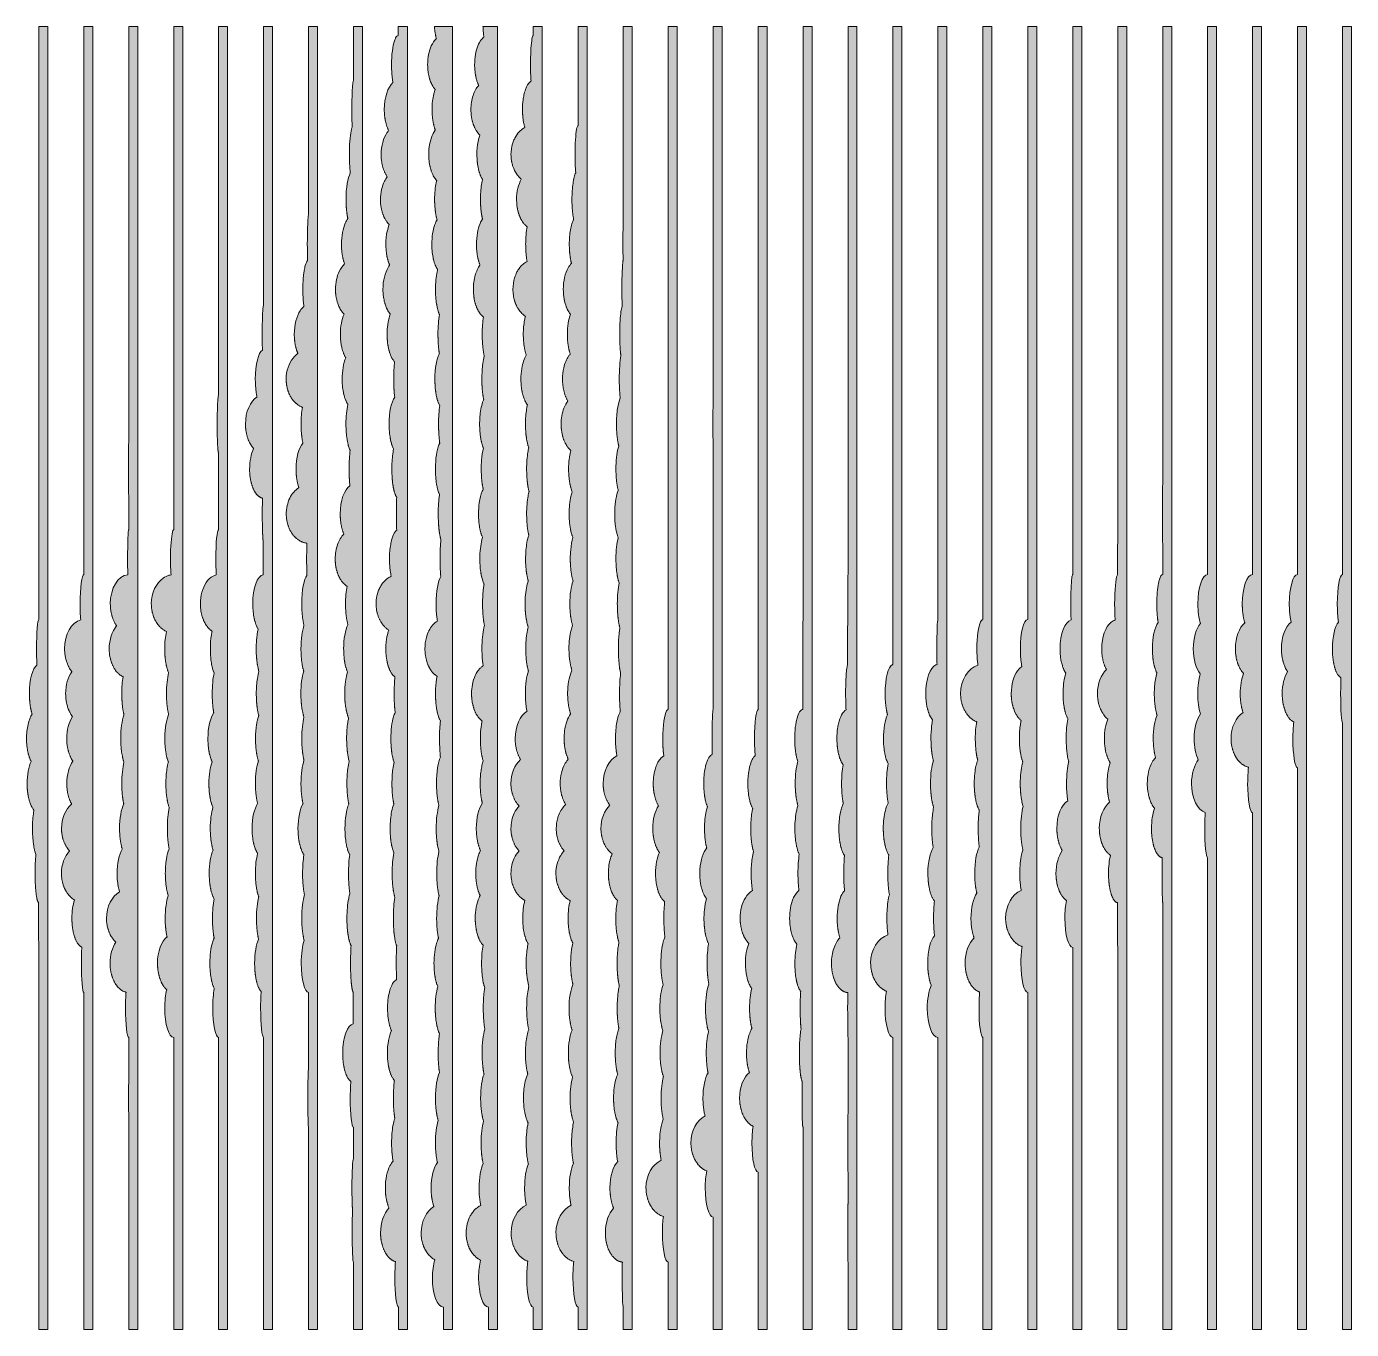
# Model space of a CAD drawing. Header units: inches. Extents: x 14 to 586, y 8 to 572.
import ezdxf

# ---------------------------------------------------------------- set-up
doc = ezdxf.new("R2010")
doc.units = ezdxf.units.IN
doc.header["$MEASUREMENT"] = 0
doc.layers.add('Layer 1', color=7, linetype='Continuous')

# ---------------------------------------------------------------- blocks, each defined once
blk = doc.blocks.new('block 2')
at = {"layer": 'Layer 1', "true_color": 0xff0000}
h = blk.add_hatch(color=1, dxfattribs=at)
h.dxf.hatch_style = 2
edge = h.paths.add_edge_path()
edge.add_spline(control_points=[(19.22, 315.24), (18.68, 315.24), (18.23, 309.59), (18.23, 302.62), (18.23, 302.04), (18.24, 301.47), (18.24, 300.91), (18.25, 300.77), (18.25, 300.63), (18.25, 300.49), (18.26, 299.94), (18.27, 299.4), (18.28, 298.87), (18.28, 298.87), (18.28, 298.87), (18.28, 298.87), (18.29, 298.34), (18.31, 297.84), (18.33, 297.34), (18.33, 297.22), (18.33, 297.09), (18.34, 296.97), (18.36, 296.49), (18.38, 296.02), (18.4, 295.58), (18.4, 295.58), (18.4, 295.57), (18.4, 295.57), (16.55, 294.39), (15.15, 289.3), (15.15, 283.21), (15.15, 282.77), (15.16, 282.34), (15.17, 281.92), (15.18, 281.79), (15.18, 281.67), (15.19, 281.54), (15.2, 281.25), (15.21, 280.96), (15.23, 280.68), (15.24, 280.52), (15.26, 280.37), (15.27, 280.22), (15.29, 279.98), (15.31, 279.73), (15.33, 279.5), (15.33, 279.49), (15.33, 279.48), (15.33, 279.47), (15.35, 279.31), (15.37, 279.15), (15.39, 278.98), (15.41, 278.76), (15.44, 278.54), (15.47, 278.32), (15.49, 278.16), (15.52, 278), (15.54, 277.84), (15.57, 277.63), (15.6, 277.42), (15.64, 277.22), (15.66, 277.06), (15.7, 276.91), (15.73, 276.75), (15.76, 276.58), (15.79, 276.4), (15.83, 276.23), (15.83, 276.21), (15.84, 276.2), (15.84, 276.19), (15.87, 276.03), (15.91, 275.89), (15.94, 275.74), (15.98, 275.58), (16.02, 275.42), (16.06, 275.26), (16.06, 275.25), (16.07, 275.23), (16.07, 275.22), (16.11, 275.08), (16.15, 274.95), (16.19, 274.81), (16.23, 274.66), (16.27, 274.51), (16.32, 274.37), (15.59, 273.24), (14.98, 271.71), (14.56, 269.9), (14.13, 268.09), (13.89, 266.01), (13.89, 263.79), (13.89, 263.32), (13.91, 262.86), (13.93, 262.4), (13.94, 262.25), (13.95, 262.1), (13.96, 261.96), (13.98, 261.65), (14, 261.35), (14.02, 261.05), (14.04, 260.88), (14.06, 260.71), (14.08, 260.54), (14.11, 260.28), (14.14, 260.01), (14.18, 259.75), (14.2, 259.58), (14.23, 259.41), (14.26, 259.24), (14.3, 258.99), (14.34, 258.74), (14.39, 258.5), (14.42, 258.34), (14.45, 258.18), (14.49, 258.02), (14.54, 257.78), (14.6, 257.54), (14.66, 257.3), (14.69, 257.16), (14.73, 257.02), (14.77, 256.88), (14.84, 256.62), (14.92, 256.38), (15, 256.13), (15.03, 256.03), (15.06, 255.92), (15.09, 255.82), (15.21, 255.48), (15.33, 255.16), (15.46, 254.85), (15.48, 254.8), (15.51, 254.76), (15.53, 254.71), (15.64, 254.46), (15.75, 254.21), (15.87, 253.98), (15.89, 253.96), (15.9, 253.93), (15.91, 253.91), (14.84, 251.6), (14.16, 248.19), (14.16, 244.38), (14.16, 243.99), (14.17, 243.6), (14.18, 243.22), (14.19, 243.11), (14.19, 243), (14.2, 242.89), (14.21, 242.6), (14.23, 242.31), (14.25, 242.03), (14.26, 241.93), (14.26, 241.84), (14.27, 241.74), (14.3, 241.38), (14.34, 241.02), (14.38, 240.67), (14.39, 240.6), (14.4, 240.54), (14.41, 240.48), (14.45, 240.19), (14.49, 239.9), (14.54, 239.62), (14.55, 239.52), (14.57, 239.42), (14.59, 239.32), (14.64, 239.04), (14.69, 238.77), (14.74, 238.51), (14.76, 238.45), (14.77, 238.38), (14.78, 238.32), (14.85, 238), (14.93, 237.7), (15.01, 237.4), (15.03, 237.32), (15.05, 237.24), (15.07, 237.17), (15.14, 236.94), (15.2, 236.71), (15.27, 236.5), (15.3, 236.41), (15.32, 236.33), (15.35, 236.25), (15.44, 235.99), (15.54, 235.73), (15.63, 235.48), (15.64, 235.47), (15.64, 235.46), (15.65, 235.45), (15.75, 235.2), (15.86, 234.96), (15.97, 234.72), (16, 234.66), (16.03, 234.59), (16.06, 234.53), (16.15, 234.35), (16.24, 234.19), (16.33, 234.03), (16.36, 233.97), (16.39, 233.92), (16.43, 233.86), (16.55, 233.66), (16.67, 233.48), (16.8, 233.3), (16.82, 233.27), (16.84, 233.25), (16.86, 233.22), (16.94, 233.12), (17.02, 233.01), (17.1, 232.92), (17.05, 232.65), (17, 232.37), (16.96, 232.08), (16.66, 230.06), (16.48, 227.6), (16.48, 224.96), (16.48, 224.96), (16.48, 224.95), (16.48, 224.95), (16.48, 224.41), (16.49, 223.88), (16.51, 223.36), (16.51, 223.2), (16.52, 223.06), (16.52, 222.91), (16.54, 222.49), (16.56, 222.08), (16.58, 221.67), (16.59, 221.56), (16.59, 221.45), (16.6, 221.34), (16.63, 220.85), (16.67, 220.37), (16.71, 219.9), (16.72, 219.8), (16.74, 219.69), (16.75, 219.58), (16.78, 219.21), (16.83, 218.86), (16.87, 218.51), (16.89, 218.39), (16.9, 218.27), (16.92, 218.15), (16.98, 217.72), (17.04, 217.31), (17.11, 216.92), (17.12, 216.89), (17.12, 216.87), (17.13, 216.84), (17.19, 216.48), (17.26, 216.14), (17.34, 215.81), (17.36, 215.72), (17.38, 215.62), (17.41, 215.53), (17.48, 215.25), (17.55, 214.99), (17.62, 214.74), (17.63, 214.7), (17.64, 214.65), (17.66, 214.61), (17.66, 214.59), (17.67, 214.58), (17.67, 214.57), (17.76, 214.28), (17.86, 214.02), (17.95, 213.79), (17.96, 213.77), (17.97, 213.74), (17.98, 213.72), (17.73, 211.52), (17.59, 208.67), (17.59, 205.55), (17.59, 205.12), (17.59, 204.7), (17.59, 204.28), (17.6, 204.14), (17.6, 204), (17.6, 203.85), (17.61, 203.58), (17.61, 203.32), (17.62, 203.05), (17.62, 202.88), (17.63, 202.72), (17.63, 202.55), (17.64, 202.32), (17.65, 202.09), (17.66, 201.86), (17.66, 201.69), (17.67, 201.53), (17.68, 201.36), (17.69, 201.15), (17.7, 200.93), (17.71, 200.72), (17.72, 200.56), (17.73, 200.4), (17.74, 200.24), (17.75, 200.03), (17.76, 199.83), (17.78, 199.63), (17.79, 199.47), (17.8, 199.33), (17.81, 199.17), (17.83, 198.98), (17.84, 198.79), (17.86, 198.6), (17.87, 198.45), (17.88, 198.31), (17.9, 198.16), (17.91, 197.99), (17.93, 197.81), (17.95, 197.64), (17.96, 197.5), (17.98, 197.36), (18, 197.22), (18.01, 197.06), (18.03, 196.9), (18.05, 196.75), (18.07, 196.62), (18.09, 196.49), (18.1, 196.37), (18.12, 196.22), (18.14, 196.08), (18.16, 195.94), (18.18, 195.82), (18.2, 195.71), (18.22, 195.59), (18.24, 195.46), (18.26, 195.33), (18.29, 195.21), (18.31, 195.11), (18.33, 195.01), (18.35, 194.91), (18.37, 194.79), (18.39, 194.68), (18.42, 194.57), (18.44, 194.48), (18.46, 194.39), (18.48, 194.31), (18.51, 194.21), (18.53, 194.12), (18.56, 194.03), (18.58, 193.96), (18.6, 193.88), (18.62, 193.81), (18.65, 193.74), (18.68, 193.66), (18.7, 193.59), (18.73, 193.53), (18.75, 193.48), (18.77, 193.42), (18.8, 193.37), (18.83, 193.31), (18.86, 193.26), (18.88, 193.22), (18.9, 193.18), (18.93, 193.14), (18.96, 193.11), (18.99, 193.07), (19.01, 193.05), (19.04, 193.02), (19.06, 193), (19.09, 192.98), (19.1, 192.98), (19.11, 192.96), (19.13, 192.95), (19.12, 190.99), (19.11, 188.65), (19.11, 186.14), (19.11, 179.17), (19.16, 173.52), (19.22, 173.52), (19.22, 173.52), (19.22, 8.5), (19.22, 8.5), (19.22, 8.5), (23.11, 8.5), (23.11, 8.5), (23.11, 8.5), (23.11, 571.5), (23.11, 571.5), (23.11, 571.5), (19.22, 571.5), (19.22, 571.5), (19.22, 571.5), (19.22, 315.24), (19.22, 315.24)], knot_values=[0, 0, 0, 0, 1, 1, 1, 2, 2, 2, 3, 3, 3, 4, 4, 4, 5, 5, 5, 6, 6, 6, 7, 7, 7, 8, 8, 8, 9, 9, 9, 10, 10, 10, 11, 11, 11, 12, 12, 12, 13, 13, 13, 14, 14, 14, 15, 15, 15, 16, 16, 16, 17, 17, 17, 18, 18, 18, 19, 19, 19, 20, 20, 20, 21, 21, 21, 22, 22, 22, 23, 23, 23, 24, 24, 24, 25, 25, 25, 26, 26, 26, 27, 27, 27, 28, 28, 28, 29, 29, 29, 30, 30, 30, 31, 31, 31, 32, 32, 32, 33, 33, 33, 34, 34, 34, 35, 35, 35, 36, 36, 36, 37, 37, 37, 38, 38, 38, 39, 39, 39, 40, 40, 40, 41, 41, 41, 42, 42, 42, 43, 43, 43, 44, 44, 44, 45, 45, 45, 46, 46, 46, 47, 47, 47, 48, 48, 48, 49, 49, 49, 50, 50, 50, 51, 51, 51, 52, 52, 52, 53, 53, 53, 54, 54, 54, 55, 55, 55, 56, 56, 56, 57, 57, 57, 58, 58, 58, 59, 59, 59, 60, 60, 60, 61, 61, 61, 62, 62, 62, 63, 63, 63, 64, 64, 64, 65, 65, 65, 66, 66, 66, 67, 67, 67, 68, 68, 68, 69, 69, 69, 70, 70, 70, 71, 71, 71, 72, 72, 72, 73, 73, 73, 74, 74, 74, 75, 75, 75, 76, 76, 76, 77, 77, 77, 78, 78, 78, 79, 79, 79, 80, 80, 80, 81, 81, 81, 82, 82, 82, 83, 83, 83, 84, 84, 84, 85, 85, 85, 86, 86, 86, 87, 87, 87, 88, 88, 88, 89, 89, 89, 90, 90, 90, 91, 91, 91, 92, 92, 92, 93, 93, 93, 94, 94, 94, 95, 95, 95, 96, 96, 96, 97, 97, 97, 98, 98, 98, 99, 99, 99, 100, 100, 100, 101, 101, 101, 102, 102, 102, 103, 103, 103, 104, 104, 104, 105, 105, 105, 106, 106, 106, 107, 107, 107, 108, 108, 108, 109, 109, 109, 110, 110, 110, 111, 111, 111, 112, 112, 112, 113, 113, 113, 114, 114, 114, 115, 115, 115, 116, 116, 116, 117, 117, 117, 118, 118, 118, 119, 119, 119, 120, 120, 120, 121, 121, 121, 122, 122, 122, 123, 123, 123, 124, 124, 124, 125, 125, 125, 126, 126, 126, 127, 127, 127, 128, 128, 128, 129, 129, 129, 129], degree=3, periodic=1)
h = blk.add_hatch(color=1, dxfattribs=at)
h.dxf.hatch_style = 2
edge = h.paths.add_edge_path()
edge.add_spline(control_points=[(38.64, 334.65), (37.75, 334.65), (37.04, 329), (37.04, 322.03), (37.04, 321.46), (37.04, 320.9), (37.05, 320.35), (37.06, 320.2), (37.06, 320.07), (37.06, 319.93), (37.07, 319.42), (37.09, 318.92), (37.11, 318.43), (37.11, 318.39), (37.11, 318.35), (37.11, 318.32), (37.13, 317.8), (37.15, 317.3), (37.18, 316.81), (37.19, 316.69), (37.2, 316.57), (37.21, 316.45), (37.23, 316.02), (37.26, 315.61), (37.29, 315.21), (37.3, 315.17), (37.3, 315.12), (37.3, 315.08), (33.35, 314.11), (30.34, 308.9), (30.34, 302.62), (30.34, 302.15), (30.36, 301.68), (30.39, 301.22), (30.4, 301.07), (30.42, 300.93), (30.44, 300.78), (30.47, 300.48), (30.5, 300.17), (30.54, 299.87), (30.57, 299.7), (30.6, 299.54), (30.63, 299.37), (30.67, 299.1), (30.72, 298.83), (30.78, 298.57), (30.82, 298.4), (30.86, 298.23), (30.9, 298.07), (30.97, 297.81), (31.04, 297.56), (31.11, 297.32), (31.16, 297.16), (31.21, 297), (31.26, 296.85), (31.35, 296.6), (31.44, 296.36), (31.53, 296.12), (31.59, 295.98), (31.64, 295.84), (31.7, 295.7), (31.82, 295.43), (31.94, 295.18), (32.07, 294.92), (32.12, 294.83), (32.16, 294.73), (32.21, 294.64), (32.39, 294.3), (32.58, 293.98), (32.79, 293.67), (32.83, 293.61), (32.88, 293.55), (32.92, 293.48), (33.09, 293.25), (33.25, 293.02), (33.43, 292.8), (33.45, 292.77), (33.47, 292.75), (33.49, 292.72), (31.84, 290.41), (30.8, 287), (30.8, 283.21), (30.8, 282.73), (30.81, 282.27), (30.85, 281.81), (30.86, 281.66), (30.87, 281.51), (30.89, 281.37), (30.92, 281.06), (30.95, 280.75), (30.99, 280.46), (31.01, 280.29), (31.04, 280.12), (31.07, 279.95), (31.11, 279.68), (31.16, 279.41), (31.22, 279.15), (31.25, 278.98), (31.29, 278.82), (31.33, 278.65), (31.39, 278.39), (31.46, 278.14), (31.53, 277.9), (31.58, 277.74), (31.62, 277.58), (31.67, 277.43), (31.75, 277.18), (31.84, 276.93), (31.93, 276.69), (31.98, 276.56), (32.03, 276.42), (32.08, 276.28), (32.2, 276.01), (32.32, 275.74), (32.44, 275.48), (32.49, 275.4), (32.52, 275.31), (32.57, 275.22), (32.74, 274.88), (32.92, 274.56), (33.11, 274.25), (33.16, 274.18), (33.21, 274.12), (33.25, 274.05), (33.41, 273.82), (33.56, 273.59), (33.72, 273.38), (33.74, 273.35), (33.76, 273.32), (33.78, 273.3), (32.23, 270.98), (31.25, 267.58), (31.25, 263.79), (31.25, 263.33), (31.27, 262.87), (31.3, 262.42), (31.31, 262.27), (31.32, 262.12), (31.34, 261.98), (31.36, 261.68), (31.39, 261.38), (31.43, 261.09), (31.45, 260.92), (31.48, 260.75), (31.5, 260.58), (31.54, 260.32), (31.58, 260.06), (31.63, 259.8), (31.67, 259.63), (31.71, 259.46), (31.74, 259.3), (31.8, 259.05), (31.86, 258.81), (31.92, 258.58), (31.96, 258.41), (32.01, 258.25), (32.06, 258.09), (32.12, 257.86), (32.2, 257.63), (32.27, 257.41), (32.33, 257.26), (32.38, 257.1), (32.44, 256.95), (32.52, 256.73), (32.61, 256.52), (32.7, 256.31), (32.76, 256.17), (32.82, 256.03), (32.88, 255.9), (32.98, 255.68), (33.09, 255.47), (33.21, 255.26), (33.26, 255.15), (33.32, 255.04), (33.38, 254.94), (33.54, 254.66), (33.7, 254.4), (33.87, 254.16), (33.89, 254.13), (33.91, 254.1), (33.93, 254.07), (32.32, 251.75), (31.29, 248.27), (31.29, 244.38), (31.29, 243.94), (31.3, 243.52), (31.33, 243.1), (31.34, 242.95), (31.35, 242.81), (31.37, 242.67), (31.39, 242.4), (31.41, 242.12), (31.44, 241.85), (31.46, 241.68), (31.49, 241.52), (31.51, 241.35), (31.55, 241.12), (31.58, 240.88), (31.62, 240.65), (31.65, 240.48), (31.69, 240.32), (31.72, 240.15), (31.77, 239.93), (31.81, 239.71), (31.86, 239.5), (31.9, 239.33), (31.95, 239.17), (31.99, 239.01), (32.05, 238.81), (32.1, 238.6), (32.17, 238.4), (32.22, 238.24), (32.27, 238.09), (32.33, 237.93), (32.4, 237.74), (32.46, 237.55), (32.53, 237.36), (32.59, 237.21), (32.66, 237.06), (32.72, 236.91), (32.8, 236.74), (32.87, 236.56), (32.95, 236.4), (33.02, 236.25), (33.09, 236.12), (33.17, 235.97), (33.24, 235.83), (33.31, 235.68), (33.39, 235.55), (30.75, 233.3), (29.01, 229.4), (29.01, 224.96), (29.01, 224.5), (29.03, 224.04), (29.07, 223.59), (29.08, 223.44), (29.1, 223.3), (29.12, 223.15), (29.15, 222.85), (29.18, 222.56), (29.23, 222.27), (29.26, 222.1), (29.3, 221.93), (29.33, 221.76), (29.38, 221.5), (29.44, 221.24), (29.5, 220.99), (29.55, 220.81), (29.6, 220.65), (29.64, 220.48), (29.71, 220.24), (29.79, 220), (29.87, 219.76), (29.93, 219.6), (29.99, 219.43), (30.05, 219.27), (30.14, 219.04), (30.23, 218.82), (30.33, 218.6), (30.4, 218.45), (30.47, 218.29), (30.54, 218.14), (30.65, 217.92), (30.76, 217.71), (30.88, 217.51), (30.96, 217.37), (31.04, 217.23), (31.12, 217.09), (31.25, 216.88), (31.39, 216.67), (31.53, 216.47), (31.61, 216.36), (31.69, 216.24), (31.77, 216.12), (31.94, 215.89), (32.13, 215.67), (32.32, 215.46), (32.37, 215.4), (32.42, 215.33), (32.47, 215.27), (30.33, 212.96), (28.97, 209.46), (28.97, 205.55), (28.97, 205.16), (28.99, 204.77), (29.01, 204.39), (29.02, 204.28), (29.03, 204.17), (29.04, 204.06), (29.07, 203.77), (29.1, 203.49), (29.14, 203.2), (29.16, 203.11), (29.17, 203.01), (29.18, 202.91), (29.24, 202.55), (29.31, 202.18), (29.4, 201.83), (29.41, 201.78), (29.43, 201.72), (29.44, 201.67), (29.51, 201.37), (29.6, 201.07), (29.69, 200.78), (29.72, 200.68), (29.75, 200.58), (29.79, 200.48), (29.88, 200.21), (29.97, 199.95), (30.08, 199.7), (30.1, 199.63), (30.13, 199.55), (30.16, 199.48), (30.29, 199.16), (30.44, 198.85), (30.59, 198.55), (30.63, 198.48), (30.67, 198.42), (30.7, 198.35), (30.83, 198.11), (30.96, 197.89), (31.1, 197.66), (31.15, 197.58), (31.2, 197.49), (31.25, 197.41), (31.41, 197.17), (31.57, 196.94), (31.73, 196.72), (31.76, 196.68), (31.79, 196.64), (31.82, 196.61), (32.01, 196.35), (32.22, 196.11), (32.43, 195.88), (32.49, 195.82), (32.55, 195.76), (32.6, 195.7), (32.77, 195.52), (32.94, 195.36), (33.11, 195.2), (33.18, 195.14), (33.24, 195.08), (33.31, 195.02), (33.54, 194.82), (33.78, 194.63), (34.03, 194.46), (34.03, 194.45), (34.04, 194.45), (34.04, 194.44), (34.24, 194.31), (34.44, 194.18), (34.64, 194.06), (33.92, 191.89), (33.5, 189.14), (33.5, 186.14), (33.5, 185.72), (33.51, 185.31), (33.52, 184.91), (33.53, 184.77), (33.54, 184.64), (33.55, 184.51), (33.56, 184.24), (33.57, 183.98), (33.6, 183.71), (33.61, 183.56), (33.62, 183.41), (33.64, 183.26), (33.66, 183.02), (33.68, 182.78), (33.71, 182.55), (33.73, 182.4), (33.75, 182.24), (33.77, 182.09), (33.8, 181.87), (33.83, 181.65), (33.87, 181.44), (33.9, 181.29), (33.92, 181.13), (33.95, 180.98), (33.99, 180.78), (34.03, 180.57), (34.07, 180.37), (34.1, 180.23), (34.13, 180.08), (34.16, 179.94), (34.21, 179.74), (34.26, 179.54), (34.31, 179.35), (34.34, 179.22), (34.38, 179.08), (34.41, 178.95), (34.47, 178.76), (34.53, 178.57), (34.59, 178.38), (34.63, 178.26), (34.66, 178.15), (34.7, 178.04), (34.77, 177.83), (34.85, 177.63), (34.92, 177.43), (34.95, 177.35), (34.98, 177.26), (35.02, 177.18), (35.13, 176.91), (35.24, 176.65), (35.36, 176.41), (35.38, 176.37), (35.41, 176.33), (35.43, 176.29), (35.53, 176.09), (35.63, 175.9), (35.74, 175.72), (35.79, 175.64), (35.83, 175.57), (35.88, 175.5), (35.97, 175.36), (36.05, 175.23), (36.14, 175.11), (36.2, 175.03), (36.25, 174.97), (36.31, 174.9), (36.39, 174.79), (36.48, 174.69), (36.57, 174.59), (36.63, 174.53), (36.69, 174.47), (36.75, 174.41), (36.84, 174.32), (36.93, 174.24), (37.01, 174.17), (37.08, 174.12), (37.14, 174.07), (37.21, 174.02), (37.3, 173.96), (37.39, 173.9), (37.48, 173.85), (37.55, 173.81), (37.62, 173.77), (37.68, 173.74), (37.72, 173.73), (37.75, 173.71), (37.78, 173.69), (37.67, 171.69), (37.61, 169.3), (37.61, 166.72), (37.61, 159.75), (38.07, 154.1), (38.64, 154.1), (38.64, 154.1), (38.64, 8.5), (38.64, 8.5), (38.64, 8.5), (42.52, 8.5), (42.52, 8.5), (42.52, 8.5), (42.52, 571.5), (42.52, 571.5), (42.52, 571.5), (38.64, 571.5), (38.64, 571.5), (38.64, 571.5), (38.64, 334.65), (38.64, 334.65)], knot_values=[0, 0, 0, 0, 1, 1, 1, 2, 2, 2, 3, 3, 3, 4, 4, 4, 5, 5, 5, 6, 6, 6, 7, 7, 7, 8, 8, 8, 9, 9, 9, 10, 10, 10, 11, 11, 11, 12, 12, 12, 13, 13, 13, 14, 14, 14, 15, 15, 15, 16, 16, 16, 17, 17, 17, 18, 18, 18, 19, 19, 19, 20, 20, 20, 21, 21, 21, 22, 22, 22, 23, 23, 23, 24, 24, 24, 25, 25, 25, 26, 26, 26, 27, 27, 27, 28, 28, 28, 29, 29, 29, 30, 30, 30, 31, 31, 31, 32, 32, 32, 33, 33, 33, 34, 34, 34, 35, 35, 35, 36, 36, 36, 37, 37, 37, 38, 38, 38, 39, 39, 39, 40, 40, 40, 41, 41, 41, 42, 42, 42, 43, 43, 43, 44, 44, 44, 45, 45, 45, 46, 46, 46, 47, 47, 47, 48, 48, 48, 49, 49, 49, 50, 50, 50, 51, 51, 51, 52, 52, 52, 53, 53, 53, 54, 54, 54, 55, 55, 55, 56, 56, 56, 57, 57, 57, 58, 58, 58, 59, 59, 59, 60, 60, 60, 61, 61, 61, 62, 62, 62, 63, 63, 63, 64, 64, 64, 65, 65, 65, 66, 66, 66, 67, 67, 67, 68, 68, 68, 69, 69, 69, 70, 70, 70, 71, 71, 71, 72, 72, 72, 73, 73, 73, 74, 74, 74, 75, 75, 75, 76, 76, 76, 77, 77, 77, 78, 78, 78, 79, 79, 79, 80, 80, 80, 81, 81, 81, 82, 82, 82, 83, 83, 83, 84, 84, 84, 85, 85, 85, 86, 86, 86, 87, 87, 87, 88, 88, 88, 89, 89, 89, 90, 90, 90, 91, 91, 91, 92, 92, 92, 93, 93, 93, 94, 94, 94, 95, 95, 95, 96, 96, 96, 97, 97, 97, 98, 98, 98, 99, 99, 99, 100, 100, 100, 101, 101, 101, 102, 102, 102, 103, 103, 103, 104, 104, 104, 105, 105, 105, 106, 106, 106, 107, 107, 107, 108, 108, 108, 109, 109, 109, 110, 110, 110, 111, 111, 111, 112, 112, 112, 113, 113, 113, 114, 114, 114, 115, 115, 115, 116, 116, 116, 117, 117, 117, 118, 118, 118, 119, 119, 119, 120, 120, 120, 121, 121, 121, 122, 122, 122, 123, 123, 123, 124, 124, 124, 125, 125, 125, 126, 126, 126, 127, 127, 127, 128, 128, 128, 129, 129, 129, 130, 130, 130, 131, 131, 131, 132, 132, 132, 133, 133, 133, 134, 134, 134, 135, 135, 135, 136, 136, 136, 137, 137, 137, 138, 138, 138, 139, 139, 139, 140, 140, 140, 141, 141, 141, 142, 142, 142, 143, 143, 143, 144, 144, 144, 145, 145, 145, 146, 146, 146, 147, 147, 147, 148, 148, 148, 149, 149, 149, 150, 150, 150, 151, 151, 151, 152, 152, 152, 153, 153, 153, 154, 154, 154, 154], degree=3, periodic=1)
h = blk.add_hatch(color=1, dxfattribs=at)
h.dxf.hatch_style = 2
edge = h.paths.add_edge_path()
edge.add_spline(control_points=[(58.05, 392.89), (58.01, 392.89), (57.97, 387.24), (57.97, 380.27), (57.97, 373.3), (58.01, 367.66), (58.05, 367.66), (58.05, 367.66), (58.05, 354.07), (58.05, 354.07), (57.78, 354.07), (57.56, 348.42), (57.56, 341.45), (57.56, 340.89), (57.56, 340.34), (57.56, 339.8), (57.56, 339.65), (57.56, 339.51), (57.56, 339.37), (57.57, 338.91), (57.57, 338.47), (57.57, 338.03), (57.58, 337.95), (57.58, 337.86), (57.58, 337.78), (57.58, 337.27), (57.59, 336.78), (57.6, 336.3), (57.6, 336.19), (57.6, 336.08), (57.61, 335.98), (57.61, 335.58), (57.62, 335.2), (57.63, 334.83), (57.63, 334.77), (57.63, 334.7), (57.63, 334.63), (53.43, 334.29), (50.09, 328.78), (50.09, 322.03), (50.09, 321.58), (50.11, 321.13), (50.14, 320.68), (50.15, 320.54), (50.17, 320.39), (50.18, 320.25), (50.21, 319.95), (50.24, 319.66), (50.28, 319.38), (50.3, 319.21), (50.33, 319.04), (50.36, 318.88), (50.4, 318.62), (50.44, 318.37), (50.49, 318.12), (50.53, 317.94), (50.57, 317.78), (50.61, 317.61), (50.66, 317.37), (50.72, 317.14), (50.78, 316.91), (50.83, 316.74), (50.88, 316.58), (50.94, 316.41), (51, 316.2), (51.07, 315.98), (51.15, 315.77), (51.21, 315.61), (51.27, 315.45), (51.33, 315.29), (51.41, 315.09), (51.5, 314.89), (51.59, 314.7), (51.65, 314.55), (51.72, 314.4), (51.8, 314.25), (51.89, 314.06), (51.99, 313.88), (52.09, 313.7), (52.16, 313.56), (52.24, 313.43), (52.32, 313.29), (52.43, 313.12), (52.54, 312.95), (52.65, 312.79), (52.71, 312.7), (52.76, 312.61), (52.82, 312.53), (50.86, 310.22), (49.6, 306.64), (49.6, 302.62), (49.6, 302.22), (49.62, 301.82), (49.64, 301.43), (49.65, 301.31), (49.66, 301.18), (49.67, 301.06), (49.69, 300.79), (49.72, 300.53), (49.75, 300.26), (49.77, 300.13), (49.79, 299.99), (49.81, 299.86), (49.85, 299.6), (49.89, 299.36), (49.94, 299.11), (49.96, 298.98), (49.99, 298.86), (50.01, 298.73), (50.07, 298.45), (50.14, 298.18), (50.21, 297.91), (50.24, 297.83), (50.25, 297.75), (50.28, 297.66), (50.38, 297.32), (50.49, 296.98), (50.61, 296.65), (50.63, 296.57), (50.67, 296.49), (50.7, 296.41), (50.79, 296.16), (50.89, 295.92), (50.99, 295.69), (51.04, 295.58), (51.09, 295.47), (51.14, 295.37), (51.24, 295.16), (51.34, 294.96), (51.44, 294.77), (51.5, 294.66), (51.55, 294.56), (51.61, 294.46), (51.72, 294.26), (51.84, 294.07), (51.96, 293.89), (52.01, 293.8), (52.07, 293.71), (52.12, 293.63), (52.3, 293.37), (52.48, 293.12), (52.67, 292.88), (52.68, 292.88), (52.69, 292.87), (52.69, 292.86), (52.88, 292.63), (53.07, 292.42), (53.27, 292.22), (53.34, 292.15), (53.41, 292.09), (53.47, 292.02), (53.62, 291.88), (53.76, 291.75), (53.91, 291.62), (53.99, 291.55), (54.07, 291.49), (54.15, 291.43), (54.3, 291.31), (54.45, 291.2), (54.61, 291.1), (54.69, 291.05), (54.77, 290.99), (54.85, 290.94), (55.03, 290.83), (55.21, 290.73), (55.4, 290.64), (55.46, 290.61), (55.51, 290.58), (55.57, 290.56), (55.58, 290.55), (55.59, 290.54), (55.6, 290.54), (55.25, 288.47), (55.04, 285.94), (55.04, 283.21), (55.04, 282.76), (55.05, 282.32), (55.06, 281.88), (55.06, 281.74), (55.07, 281.6), (55.08, 281.46), (55.09, 281.17), (55.09, 280.88), (55.11, 280.6), (55.12, 280.43), (55.13, 280.27), (55.14, 280.1), (55.15, 279.86), (55.17, 279.61), (55.19, 279.37), (55.2, 279.2), (55.22, 279.03), (55.23, 278.86), (55.25, 278.63), (55.27, 278.4), (55.29, 278.19), (55.31, 278.02), (55.33, 277.85), (55.35, 277.69), (55.37, 277.48), (55.4, 277.27), (55.42, 277.06), (55.45, 276.9), (55.47, 276.74), (55.49, 276.58), (55.52, 276.39), (55.55, 276.2), (55.58, 276.01), (55.61, 275.85), (55.64, 275.7), (55.66, 275.55), (55.7, 275.37), (55.73, 275.2), (55.76, 275.03), (55.79, 274.88), (55.82, 274.74), (55.86, 274.6), (55.89, 274.44), (55.93, 274.28), (55.97, 274.13), (55.98, 274.07), (55.99, 274.02), (56, 273.97), (55.14, 271.67), (54.59, 267.97), (54.59, 263.79), (54.59, 263.31), (54.6, 262.83), (54.61, 262.36), (54.62, 262.21), (54.62, 262.06), (54.63, 261.91), (54.64, 261.59), (54.66, 261.28), (54.68, 260.97), (54.69, 260.8), (54.7, 260.64), (54.71, 260.47), (54.73, 260.18), (54.76, 259.9), (54.78, 259.62), (54.8, 259.46), (54.82, 259.3), (54.83, 259.15), (54.86, 258.86), (54.9, 258.57), (54.94, 258.3), (54.95, 258.16), (54.97, 258.03), (54.99, 257.9), (55.05, 257.51), (55.11, 257.13), (55.17, 256.77), (55.17, 256.76), (55.18, 256.75), (55.18, 256.74), (55.25, 256.37), (55.32, 256.01), (55.4, 255.67), (55.43, 255.56), (55.45, 255.46), (55.48, 255.35), (55.54, 255.13), (55.59, 254.9), (55.66, 254.69), (55.69, 254.57), (55.72, 254.46), (55.76, 254.35), (55.82, 254.16), (55.88, 253.98), (55.94, 253.8), (55.96, 253.74), (55.98, 253.67), (56, 253.62), (55.41, 251.31), (55.04, 248.03), (55.04, 244.38), (55.04, 243.95), (55.05, 243.52), (55.06, 243.1), (55.06, 242.95), (55.07, 242.81), (55.07, 242.67), (55.08, 242.4), (55.09, 242.12), (55.1, 241.85), (55.11, 241.68), (55.12, 241.52), (55.13, 241.35), (55.15, 241.11), (55.16, 240.88), (55.18, 240.65), (55.19, 240.48), (55.21, 240.32), (55.22, 240.15), (55.24, 239.93), (55.26, 239.71), (55.28, 239.5), (55.29, 239.33), (55.31, 239.17), (55.33, 239.01), (55.35, 238.81), (55.38, 238.6), (55.4, 238.4), (55.42, 238.24), (55.45, 238.09), (55.47, 237.94), (55.5, 237.75), (55.52, 237.55), (55.55, 237.37), (55.57, 237.22), (55.6, 237.07), (55.63, 236.92), (55.66, 236.75), (55.69, 236.57), (55.72, 236.4), (55.75, 236.26), (55.78, 236.12), (55.81, 235.98), (55.84, 235.84), (55.87, 235.69), (55.9, 235.56), (54.81, 233.31), (54.09, 229.41), (54.09, 224.96), (54.09, 224.53), (54.1, 224.1), (54.11, 223.67), (54.11, 223.6), (54.12, 223.52), (54.12, 223.45), (54.14, 223.1), (54.15, 222.76), (54.17, 222.42), (54.18, 222.28), (54.19, 222.15), (54.2, 222.02), (54.23, 221.75), (54.24, 221.48), (54.27, 221.22), (54.29, 221.02), (54.31, 220.82), (54.34, 220.63), (54.36, 220.44), (54.38, 220.24), (54.4, 220.06), (54.43, 219.88), (54.45, 219.72), (54.48, 219.54), (54.51, 219.35), (54.54, 219.15), (54.57, 218.95), (54.59, 218.81), (54.62, 218.67), (54.65, 218.53), (54.69, 218.32), (54.72, 218.11), (54.77, 217.92), (54.8, 217.77), (54.83, 217.64), (54.86, 217.51), (54.91, 217.32), (54.95, 217.12), (54.99, 216.94), (55.03, 216.81), (55.07, 216.69), (55.1, 216.57), (55.15, 216.4), (55.2, 216.22), (55.25, 216.06), (53.88, 213.8), (52.99, 209.93), (52.99, 205.55), (52.99, 204.87), (53.02, 204.21), (53.06, 203.55), (53.06, 203.45), (53.07, 203.35), (53.08, 203.24), (53.12, 202.63), (53.19, 202.03), (53.27, 201.45), (53.28, 201.33), (53.3, 201.22), (53.32, 201.11), (53.4, 200.53), (53.5, 199.97), (53.62, 199.43), (53.64, 199.37), (53.65, 199.31), (53.67, 199.25), (53.79, 198.73), (53.92, 198.24), (54.07, 197.77), (54.08, 197.73), (54.09, 197.69), (54.1, 197.65), (50.75, 195.67), (48.42, 191.26), (48.42, 186.14), (48.42, 185.65), (48.45, 185.17), (48.49, 184.69), (48.5, 184.54), (48.52, 184.39), (48.54, 184.24), (48.58, 183.92), (48.62, 183.6), (48.68, 183.28), (48.71, 183.12), (48.74, 182.95), (48.77, 182.79), (48.84, 182.49), (48.91, 182.2), (48.99, 181.91), (49.03, 181.75), (49.07, 181.6), (49.11, 181.45), (49.21, 181.13), (49.32, 180.82), (49.44, 180.51), (49.48, 180.41), (49.51, 180.3), (49.55, 180.2), (49.72, 179.8), (49.9, 179.41), (50.09, 179.03), (50.14, 178.95), (50.19, 178.87), (50.23, 178.79), (50.39, 178.5), (50.55, 178.22), (50.73, 177.95), (50.81, 177.83), (50.89, 177.72), (50.97, 177.6), (51.13, 177.38), (51.29, 177.16), (51.46, 176.96), (51.55, 176.84), (51.64, 176.73), (51.74, 176.62), (51.91, 176.42), (52.1, 176.23), (52.29, 176.04), (52.35, 175.98), (52.41, 175.91), (52.48, 175.85), (50.94, 173.55), (49.98, 170.31), (49.98, 166.72), (49.98, 166.31), (50, 165.89), (50.02, 165.49), (50.03, 165.35), (50.05, 165.22), (50.06, 165.08), (50.08, 164.81), (50.1, 164.55), (50.13, 164.28), (50.15, 164.13), (50.18, 163.98), (50.2, 163.82), (50.24, 163.59), (50.28, 163.35), (50.32, 163.12), (50.35, 162.96), (50.38, 162.81), (50.42, 162.65), (50.47, 162.43), (50.52, 162.21), (50.57, 162), (50.61, 161.85), (50.65, 161.69), (50.7, 161.54), (50.76, 161.33), (50.82, 161.13), (50.89, 160.93), (50.94, 160.78), (50.99, 160.63), (51.04, 160.49), (51.11, 160.29), (51.19, 160.1), (51.26, 159.92), (51.32, 159.78), (51.38, 159.64), (51.44, 159.5), (51.52, 159.31), (51.61, 159.14), (51.7, 158.96), (51.76, 158.83), (51.83, 158.7), (51.89, 158.58), (51.99, 158.4), (52.09, 158.23), (52.19, 158.06), (52.26, 157.95), (52.33, 157.83), (52.4, 157.73), (52.51, 157.55), (52.63, 157.38), (52.76, 157.22), (52.82, 157.13), (52.88, 157.03), (52.95, 156.95), (53.12, 156.73), (53.29, 156.53), (53.47, 156.34), (53.5, 156.31), (53.52, 156.28), (53.54, 156.25), (53.75, 156.04), (53.96, 155.84), (54.18, 155.65), (54.25, 155.59), (54.32, 155.54), (54.39, 155.49), (54.54, 155.37), (54.7, 155.24), (54.85, 155.14), (54.94, 155.08), (55.03, 155.03), (55.13, 154.97), (55.27, 154.88), (55.41, 154.8), (55.56, 154.72), (55.66, 154.67), (55.76, 154.63), (55.86, 154.58), (56.01, 154.52), (56.15, 154.46), (56.3, 154.41), (56.41, 154.37), (56.51, 154.34), (56.62, 154.31), (56.71, 154.29), (56.79, 154.26), (56.87, 154.24), (56.73, 152.25), (56.64, 149.87), (56.64, 147.31), (56.64, 140.34), (57.27, 134.69), (58.05, 134.69), (58.05, 134.69), (58.05, 121.1), (58.05, 121.1), (58.03, 121.1), (58.01, 115.45), (58.01, 108.48), (58.01, 101.51), (58.03, 95.86), (58.05, 95.86), (58.05, 95.86), (58.05, 8.5), (58.05, 8.5), (58.05, 8.5), (61.93, 8.5), (61.93, 8.5), (61.93, 8.5), (61.93, 571.5), (61.93, 571.5), (61.93, 571.5), (58.05, 571.5), (58.05, 571.5), (58.05, 571.5), (58.05, 392.89), (58.05, 392.89)], knot_values=[0, 0, 0, 0, 1, 1, 1, 2, 2, 2, 3, 3, 3, 4, 4, 4, 5, 5, 5, 6, 6, 6, 7, 7, 7, 8, 8, 8, 9, 9, 9, 10, 10, 10, 11, 11, 11, 12, 12, 12, 13, 13, 13, 14, 14, 14, 15, 15, 15, 16, 16, 16, 17, 17, 17, 18, 18, 18, 19, 19, 19, 20, 20, 20, 21, 21, 21, 22, 22, 22, 23, 23, 23, 24, 24, 24, 25, 25, 25, 26, 26, 26, 27, 27, 27, 28, 28, 28, 29, 29, 29, 30, 30, 30, 31, 31, 31, 32, 32, 32, 33, 33, 33, 34, 34, 34, 35, 35, 35, 36, 36, 36, 37, 37, 37, 38, 38, 38, 39, 39, 39, 40, 40, 40, 41, 41, 41, 42, 42, 42, 43, 43, 43, 44, 44, 44, 45, 45, 45, 46, 46, 46, 47, 47, 47, 48, 48, 48, 49, 49, 49, 50, 50, 50, 51, 51, 51, 52, 52, 52, 53, 53, 53, 54, 54, 54, 55, 55, 55, 56, 56, 56, 57, 57, 57, 58, 58, 58, 59, 59, 59, 60, 60, 60, 61, 61, 61, 62, 62, 62, 63, 63, 63, 64, 64, 64, 65, 65, 65, 66, 66, 66, 67, 67, 67, 68, 68, 68, 69, 69, 69, 70, 70, 70, 71, 71, 71, 72, 72, 72, 73, 73, 73, 74, 74, 74, 75, 75, 75, 76, 76, 76, 77, 77, 77, 78, 78, 78, 79, 79, 79, 80, 80, 80, 81, 81, 81, 82, 82, 82, 83, 83, 83, 84, 84, 84, 85, 85, 85, 86, 86, 86, 87, 87, 87, 88, 88, 88, 89, 89, 89, 90, 90, 90, 91, 91, 91, 92, 92, 92, 93, 93, 93, 94, 94, 94, 95, 95, 95, 96, 96, 96, 97, 97, 97, 98, 98, 98, 99, 99, 99, 100, 100, 100, 101, 101, 101, 102, 102, 102, 103, 103, 103, 104, 104, 104, 105, 105, 105, 106, 106, 106, 107, 107, 107, 108, 108, 108, 109, 109, 109, 110, 110, 110, 111, 111, 111, 112, 112, 112, 113, 113, 113, 114, 114, 114, 115, 115, 115, 116, 116, 116, 117, 117, 117, 118, 118, 118, 119, 119, 119, 120, 120, 120, 121, 121, 121, 122, 122, 122, 123, 123, 123, 124, 124, 124, 125, 125, 125, 126, 126, 126, 127, 127, 127, 128, 128, 128, 129, 129, 129, 130, 130, 130, 131, 131, 131, 132, 132, 132, 133, 133, 133, 134, 134, 134, 135, 135, 135, 136, 136, 136, 137, 137, 137, 138, 138, 138, 139, 139, 139, 140, 140, 140, 141, 141, 141, 142, 142, 142, 143, 143, 143, 144, 144, 144, 145, 145, 145, 146, 146, 146, 147, 147, 147, 148, 148, 148, 149, 149, 149, 150, 150, 150, 151, 151, 151, 152, 152, 152, 153, 153, 153, 154, 154, 154, 155, 155, 155, 156, 156, 156, 157, 157, 157, 158, 158, 158, 159, 159, 159, 160, 160, 160, 161, 161, 161, 162, 162, 162, 163, 163, 163, 164, 164, 164, 165, 165, 165, 166, 166, 166, 167, 167, 167, 168, 168, 168, 169, 169, 169, 170, 170, 170, 171, 171, 171, 172, 172, 172, 173, 173, 173, 174, 174, 174, 175, 175, 175, 176, 176, 176, 177, 177, 177, 178, 178, 178, 179, 179, 179, 180, 180, 180, 181, 181, 181, 182, 182, 182, 183, 183, 183, 184, 184, 184, 185, 185, 185, 186, 186, 186, 187, 187, 187, 188, 188, 188, 189, 189, 189, 189], degree=3, periodic=1)
h = blk.add_hatch(color=1, dxfattribs=at)
h.dxf.hatch_style = 2
edge = h.paths.add_edge_path()
edge.add_spline(control_points=[(77.46, 354.07), (77.42, 354.07), (77.37, 354.04), (77.32, 354), (77.19, 353.87), (77.05, 353.55), (76.93, 353.07), (76.44, 351.16), (76.09, 346.67), (76.09, 341.45), (76.09, 341.44), (76.09, 341.43), (76.09, 341.42), (76.09, 340.87), (76.1, 340.32), (76.11, 339.78), (76.11, 339.64), (76.11, 339.49), (76.11, 339.35), (76.12, 338.88), (76.13, 338.42), (76.15, 337.96), (76.15, 337.89), (76.15, 337.82), (76.15, 337.75), (76.17, 337.24), (76.19, 336.76), (76.22, 336.28), (76.22, 336.23), (76.22, 336.17), (76.22, 336.12), (76.23, 336.04), (76.23, 335.97), (76.24, 335.9), (76.26, 335.51), (76.28, 335.12), (76.3, 334.76), (76.31, 334.69), (76.31, 334.62), (76.32, 334.56), (76.02, 334.52), (75.72, 334.45), (75.43, 334.37), (74.56, 334.13), (73.73, 333.73), (72.96, 333.2), (69.89, 331.09), (67.8, 326.88), (67.8, 322.03), (67.8, 321.63), (67.81, 321.24), (67.84, 320.85), (67.85, 320.73), (67.86, 320.62), (67.87, 320.5), (67.9, 320.22), (67.93, 319.95), (67.97, 319.69), (67.99, 319.56), (68.01, 319.43), (68.03, 319.3), (68.07, 319.04), (68.13, 318.77), (68.18, 318.51), (68.21, 318.41), (68.23, 318.3), (68.26, 318.19), (68.34, 317.83), (68.44, 317.48), (68.55, 317.13), (68.56, 317.1), (68.57, 317.07), (68.58, 317.04), (68.69, 316.73), (68.8, 316.42), (68.92, 316.12), (68.97, 316.02), (69.01, 315.92), (69.06, 315.81), (69.16, 315.59), (69.26, 315.37), (69.37, 315.15), (69.42, 315.05), (69.47, 314.94), (69.53, 314.84), (69.65, 314.62), (69.77, 314.4), (69.9, 314.19), (69.95, 314.11), (69.99, 314.03), (70.05, 313.95), (70.23, 313.66), (70.42, 313.39), (70.61, 313.13), (70.65, 313.09), (70.68, 313.05), (70.71, 313.01), (70.88, 312.79), (71.06, 312.58), (71.24, 312.38), (71.31, 312.31), (71.38, 312.23), (71.46, 312.16), (71.61, 312), (71.77, 311.84), (71.93, 311.7), (72.01, 311.62), (72.09, 311.55), (72.17, 311.48), (72.34, 311.33), (72.52, 311.19), (72.71, 311.05), (72.77, 311.01), (72.84, 310.95), (72.9, 310.91), (72.92, 310.89), (72.94, 310.88), (72.96, 310.86), (73.19, 310.7), (73.43, 310.56), (73.67, 310.42), (73.73, 310.39), (73.78, 310.37), (73.84, 310.34), (74, 310.25), (74.17, 310.16), (74.34, 310.09), (73.86, 308), (73.58, 305.41), (73.58, 302.62), (73.58, 302.12), (73.59, 301.63), (73.61, 301.15), (73.62, 301), (73.62, 300.86), (73.63, 300.71), (73.65, 300.37), (73.67, 300.05), (73.69, 299.72), (73.7, 299.56), (73.71, 299.4), (73.73, 299.24), (73.75, 298.92), (73.78, 298.62), (73.82, 298.31), (73.83, 298.17), (73.85, 298.03), (73.87, 297.89), (73.92, 297.49), (73.97, 297.11), (74.03, 296.74), (74.04, 296.7), (74.04, 296.66), (74.05, 296.62), (74.12, 296.22), (74.19, 295.83), (74.27, 295.45), (74.3, 295.33), (74.32, 295.23), (74.35, 295.11), (74.41, 294.85), (74.47, 294.6), (74.54, 294.35), (74.57, 294.23), (74.6, 294.11), (74.64, 293.99), (74.7, 293.76), (74.77, 293.54), (74.84, 293.33), (74.88, 293.23), (74.91, 293.12), (74.95, 293.02), (75.04, 292.77), (75.13, 292.54), (75.23, 292.32), (75.24, 292.28), (75.26, 292.23), (75.27, 292.2), (74.7, 289.91), (74.34, 286.73), (74.34, 283.21), (74.34, 282.77), (74.35, 282.33), (74.36, 281.91), (74.36, 281.9), (74.36, 281.9), (74.36, 281.9), (74.36, 281.76), (74.37, 281.62), (74.38, 281.48), (74.39, 281.2), (74.39, 280.92), (74.41, 280.64), (74.42, 280.47), (74.43, 280.31), (74.44, 280.14), (74.45, 279.9), (74.47, 279.66), (74.49, 279.43), (74.5, 279.25), (74.52, 279.09), (74.53, 278.92), (74.55, 278.7), (74.57, 278.47), (74.59, 278.26), (74.61, 278.09), (74.63, 277.93), (74.65, 277.77), (74.68, 277.56), (74.7, 277.35), (74.73, 277.15), (74.73, 277.14), (74.73, 277.12), (74.73, 277.11), (74.75, 276.96), (74.77, 276.83), (74.8, 276.68), (74.83, 276.49), (74.85, 276.29), (74.88, 276.11), (74.91, 275.95), (74.94, 275.81), (74.97, 275.66), (75, 275.48), (75.03, 275.3), (75.07, 275.13), (75.1, 274.99), (75.13, 274.85), (75.16, 274.71), (75.2, 274.55), (75.23, 274.39), (75.27, 274.23), (75.27, 274.22), (75.28, 274.2), (75.28, 274.18), (74.78, 273.04), (74.36, 271.52), (74.07, 269.75), (73.78, 267.97), (73.62, 265.95), (73.62, 263.79), (73.62, 263.78), (73.62, 263.78), (73.62, 263.77), (73.62, 263.3), (73.63, 262.83), (73.65, 262.37), (73.65, 262.22), (73.66, 262.07), (73.67, 261.91), (73.68, 261.6), (73.7, 261.29), (73.72, 260.99), (73.73, 260.82), (73.74, 260.65), (73.76, 260.48), (73.78, 260.2), (73.81, 259.92), (73.84, 259.65), (73.85, 259.48), (73.87, 259.32), (73.89, 259.16), (73.92, 258.88), (73.96, 258.61), (74, 258.34), (74.02, 258.2), (74.04, 258.06), (74.06, 257.92), (74.12, 257.59), (74.17, 257.27), (74.23, 256.96), (74.25, 256.9), (74.26, 256.83), (74.27, 256.76), (74.35, 256.39), (74.43, 256.04), (74.52, 255.7), (74.54, 255.6), (74.57, 255.5), (74.6, 255.41), (74.66, 255.17), (74.73, 254.94), (74.8, 254.72), (74.81, 254.68), (74.82, 254.63), (74.83, 254.59), (74.86, 254.52), (74.88, 254.46), (74.91, 254.39), (74.97, 254.2), (75.04, 254.01), (75.11, 253.83), (75.13, 253.78), (75.15, 253.72), (75.17, 253.66), (74.92, 252.8), (74.7, 251.79), (74.53, 250.68), (74.24, 248.83), (74.08, 246.67), (74.08, 244.38), (74.08, 243.88), (74.09, 243.4), (74.1, 242.92), (74.11, 242.76), (74.11, 242.62), (74.12, 242.47), (74.13, 242.14), (74.15, 241.81), (74.17, 241.49), (74.18, 241.32), (74.19, 241.16), (74.2, 241), (74.23, 240.69), (74.25, 240.39), (74.28, 240.09), (74.3, 239.94), (74.31, 239.79), (74.32, 239.65), (74.37, 239.28), (74.41, 238.91), (74.46, 238.56), (74.47, 238.5), (74.47, 238.44), (74.48, 238.39), (74.54, 237.98), (74.61, 237.59), (74.68, 237.22), (74.7, 237.1), (74.72, 237), (74.74, 236.89), (74.79, 236.63), (74.85, 236.37), (74.91, 236.12), (74.93, 236), (74.96, 235.88), (74.99, 235.76), (75.05, 235.54), (75.11, 235.32), (75.17, 235.11), (75.19, 235.04), (75.21, 234.96), (75.23, 234.9), (75.24, 234.86), (75.25, 234.83), (75.26, 234.79), (75.34, 234.56), (75.42, 234.34), (75.49, 234.13), (75.51, 234.08), (75.53, 234.02), (75.55, 233.98), (75.29, 232.83), (75.09, 231.46), (74.94, 229.93), (74.8, 228.41), (74.72, 226.73), (74.72, 224.96), (74.72, 224.53), (74.73, 224.1), (74.74, 223.68), (74.74, 223.56), (74.75, 223.43), (74.75, 223.31), (74.76, 223.02), (74.77, 222.72), (74.78, 222.44), (74.79, 222.28), (74.8, 222.13), (74.8, 221.97), (74.82, 221.72), (74.83, 221.48), (74.85, 221.24), (74.86, 221.07), (74.87, 220.9), (74.89, 220.73), (74.9, 220.52), (74.92, 220.3), (74.94, 220.09), (74.95, 219.92), (74.97, 219.76), (74.99, 219.59), (75.01, 219.39), (75.03, 219.19), (75.05, 218.99), (75.07, 218.83), (75.09, 218.69), (75.11, 218.53), (75.13, 218.34), (75.16, 218.14), (75.19, 217.96), (75.21, 217.81), (75.23, 217.66), (75.26, 217.52), (75.28, 217.34), (75.31, 217.16), (75.34, 216.99), (75.37, 216.85), (75.39, 216.71), (75.42, 216.57), (75.45, 216.43), (75.47, 216.29), (75.5, 216.15), (75, 215.03), (74.59, 213.49), (74.3, 211.68), (74.01, 209.86), (73.85, 207.77), (73.85, 205.55), (73.85, 205.54), (73.85, 205.53), (73.85, 205.51), (73.85, 205.07), (73.86, 204.62), (73.87, 204.19), (73.87, 204.04), (73.88, 203.89), (73.89, 203.74), (73.9, 203.44), (73.91, 203.15), (73.93, 202.87), (73.94, 202.69), (73.96, 202.53), (73.97, 202.35), (73.99, 202.1), (74.01, 201.84), (74.03, 201.59), (74.05, 201.42), (74.07, 201.25), (74.09, 201.08), (74.11, 200.84), (74.14, 200.61), (74.17, 200.38), (74.19, 200.21), (74.21, 200.04), (74.24, 199.88), (74.27, 199.65), (74.3, 199.44), (74.34, 199.22), (74.35, 199.14), (74.37, 199.04), (74.38, 198.96), (74.39, 198.89), (74.41, 198.82), (74.42, 198.75), (74.46, 198.54), (74.5, 198.34), (74.54, 198.13), (74.57, 197.99), (74.6, 197.84), (74.64, 197.7), (74.68, 197.5), (74.73, 197.31), (74.78, 197.12), (74.81, 196.99), (74.84, 196.86), (74.88, 196.74), (74.93, 196.54), (74.99, 196.35), (75.05, 196.17), (75.08, 196.08), (75.1, 195.99), (75.13, 195.91), (74.3, 193.6), (73.77, 190.08), (73.77, 186.14), (73.77, 186.13), (73.77, 186.13), (73.77, 186.13), (73.77, 185.45), (73.79, 184.79), (73.82, 184.14), (73.83, 184.04), (73.83, 183.93), (73.84, 183.83), (73.87, 183.21), (73.92, 182.61), (73.98, 182.03), (73.99, 181.92), (74, 181.81), (74.01, 181.69), (74.08, 181.11), (74.15, 180.55), (74.24, 180.02), (74.25, 179.95), (74.26, 179.89), (74.27, 179.83), (74.36, 179.31), (74.46, 178.81), (74.56, 178.35), (74.57, 178.31), (74.58, 178.27), (74.59, 178.23), (72.15, 176.25), (70.46, 171.84), (70.46, 166.72), (70.46, 166.16), (70.49, 165.61), (70.53, 165.07), (70.54, 164.92), (70.55, 164.78), (70.56, 164.64), (70.61, 164.18), (70.66, 163.72), (70.73, 163.28), (70.74, 163.2), (70.75, 163.12), (70.76, 163.05), (70.85, 162.54), (70.95, 162.05), (71.07, 161.58), (71.1, 161.46), (71.14, 161.34), (71.17, 161.22), (71.27, 160.83), (71.39, 160.46), (71.51, 160.1), (71.54, 160), (71.57, 159.9), (71.61, 159.81), (71.77, 159.38), (71.94, 158.96), (72.12, 158.57), (72.16, 158.49), (72.21, 158.41), (72.25, 158.32), (72.41, 158.01), (72.57, 157.7), (72.74, 157.42), (72.8, 157.33), (72.85, 157.24), (72.91, 157.15), (73.12, 156.82), (73.35, 156.5), (73.59, 156.22), (73.62, 156.17), (73.66, 156.14), (73.7, 156.09), (73.91, 155.85), (74.13, 155.63), (74.35, 155.43), (74.39, 155.4), (74.43, 155.35), (74.46, 155.32), (73.91, 153.14), (73.58, 150.35), (73.58, 147.31), (73.58, 140.34), (75.32, 134.69), (77.46, 134.69), (77.46, 134.69), (77.46, 8.5), (77.46, 8.5), (77.46, 8.5), (81.35, 8.5), (81.35, 8.5), (81.35, 8.5), (81.35, 571.5), (81.35, 571.5), (81.35, 571.5), (77.46, 571.5), (77.46, 571.5), (77.46, 571.5), (77.46, 354.07), (77.46, 354.07)], knot_values=[0, 0, 0, 0, 1, 1, 1, 2, 2, 2, 3, 3, 3, 4, 4, 4, 5, 5, 5, 6, 6, 6, 7, 7, 7, 8, 8, 8, 9, 9, 9, 10, 10, 10, 11, 11, 11, 12, 12, 12, 13, 13, 13, 14, 14, 14, 15, 15, 15, 16, 16, 16, 17, 17, 17, 18, 18, 18, 19, 19, 19, 20, 20, 20, 21, 21, 21, 22, 22, 22, 23, 23, 23, 24, 24, 24, 25, 25, 25, 26, 26, 26, 27, 27, 27, 28, 28, 28, 29, 29, 29, 30, 30, 30, 31, 31, 31, 32, 32, 32, 33, 33, 33, 34, 34, 34, 35, 35, 35, 36, 36, 36, 37, 37, 37, 38, 38, 38, 39, 39, 39, 40, 40, 40, 41, 41, 41, 42, 42, 42, 43, 43, 43, 44, 44, 44, 45, 45, 45, 46, 46, 46, 47, 47, 47, 48, 48, 48, 49, 49, 49, 50, 50, 50, 51, 51, 51, 52, 52, 52, 53, 53, 53, 54, 54, 54, 55, 55, 55, 56, 56, 56, 57, 57, 57, 58, 58, 58, 59, 59, 59, 60, 60, 60, 61, 61, 61, 62, 62, 62, 63, 63, 63, 64, 64, 64, 65, 65, 65, 66, 66, 66, 67, 67, 67, 68, 68, 68, 69, 69, 69, 70, 70, 70, 71, 71, 71, 72, 72, 72, 73, 73, 73, 74, 74, 74, 75, 75, 75, 76, 76, 76, 77, 77, 77, 78, 78, 78, 79, 79, 79, 80, 80, 80, 81, 81, 81, 82, 82, 82, 83, 83, 83, 84, 84, 84, 85, 85, 85, 86, 86, 86, 87, 87, 87, 88, 88, 88, 89, 89, 89, 90, 90, 90, 91, 91, 91, 92, 92, 92, 93, 93, 93, 94, 94, 94, 95, 95, 95, 96, 96, 96, 97, 97, 97, 98, 98, 98, 99, 99, 99, 100, 100, 100, 101, 101, 101, 102, 102, 102, 103, 103, 103, 104, 104, 104, 105, 105, 105, 106, 106, 106, 107, 107, 107, 108, 108, 108, 109, 109, 109, 110, 110, 110, 111, 111, 111, 112, 112, 112, 113, 113, 113, 114, 114, 114, 115, 115, 115, 116, 116, 116, 117, 117, 117, 118, 118, 118, 119, 119, 119, 120, 120, 120, 121, 121, 121, 122, 122, 122, 123, 123, 123, 124, 124, 124, 125, 125, 125, 126, 126, 126, 127, 127, 127, 128, 128, 128, 129, 129, 129, 130, 130, 130, 131, 131, 131, 132, 132, 132, 133, 133, 133, 134, 134, 134, 135, 135, 135, 136, 136, 136, 137, 137, 137, 138, 138, 138, 139, 139, 139, 140, 140, 140, 141, 141, 141, 142, 142, 142, 143, 143, 143, 144, 144, 144, 145, 145, 145, 146, 146, 146, 147, 147, 147, 148, 148, 148, 149, 149, 149, 150, 150, 150, 151, 151, 151, 152, 152, 152, 153, 153, 153, 154, 154, 154, 155, 155, 155, 156, 156, 156, 157, 157, 157, 158, 158, 158, 159, 159, 159, 160, 160, 160, 161, 161, 161, 162, 162, 162, 163, 163, 163, 164, 164, 164, 165, 165, 165, 166, 166, 166, 167, 167, 167, 168, 168, 168, 169, 169, 169, 170, 170, 170, 171, 171, 171, 172, 172, 172, 173, 173, 173, 174, 174, 174, 175, 175, 175, 176, 176, 176, 177, 177, 177, 178, 178, 178, 179, 179, 179, 180, 180, 180, 181, 181, 181, 182, 182, 182, 183, 183, 183, 184, 184, 184, 185, 185, 185, 186, 186, 186, 187, 187, 187, 188, 188, 188, 188], degree=3, periodic=1)
h = blk.add_hatch(color=1, dxfattribs=at)
h.dxf.hatch_style = 2
edge = h.paths.add_edge_path()
edge.add_spline(control_points=[(96.88, 470.55), (96.87, 470.55), (96.86, 469.47), (96.85, 467.67), (96.85, 466.64), (96.85, 465.37), (96.84, 463.94), (96.84, 463.59), (96.84, 463.22), (96.84, 462.84), (96.84, 461.33), (96.84, 459.67), (96.84, 457.93), (96.84, 456.19), (96.84, 454.53), (96.84, 453.02), (96.84, 452.64), (96.84, 452.27), (96.84, 451.91), (96.85, 450.48), (96.85, 449.22), (96.85, 448.19), (96.86, 446.39), (96.87, 445.31), (96.88, 445.31), (96.88, 445.31), (96.88, 412.31), (96.88, 412.31), (96.81, 412.31), (96.75, 412.11), (96.69, 411.74), (96.63, 411.37), (96.57, 410.83), (96.52, 410.15), (96.5, 409.93), (96.48, 409.68), (96.47, 409.43), (96.4, 408.4), (96.35, 407.13), (96.31, 405.7), (96.26, 403.91), (96.23, 401.87), (96.23, 399.69), (96.23, 399.27), (96.23, 398.87), (96.23, 398.46), (96.24, 398.31), (96.24, 398.17), (96.24, 398.02), (96.24, 397.76), (96.24, 397.5), (96.24, 397.25), (96.25, 397.09), (96.25, 396.94), (96.25, 396.79), (96.25, 396.55), (96.25, 396.32), (96.26, 396.09), (96.26, 395.93), (96.26, 395.77), (96.27, 395.61), (96.27, 395.4), (96.27, 395.18), (96.28, 394.98), (96.28, 394.81), (96.29, 394.65), (96.29, 394.49), (96.29, 394.29), (96.3, 394.1), (96.3, 393.91), (96.31, 393.76), (96.31, 393.6), (96.32, 393.45), (96.32, 393.26), (96.33, 393.07), (96.33, 392.88), (96.34, 392.74), (96.34, 392.6), (96.35, 392.47), (96.35, 392.29), (96.36, 392.11), (96.37, 391.93), (96.37, 391.8), (96.38, 391.67), (96.38, 391.55), (96.39, 391.36), (96.4, 391.18), (96.41, 391), (96.41, 390.9), (96.42, 390.8), (96.42, 390.7), (96.43, 390.51), (96.44, 390.33), (96.46, 390.15), (96.46, 390.08), (96.46, 389.99), (96.47, 389.92), (96.5, 389.43), (96.53, 388.99), (96.57, 388.62), (96.57, 388.56), (96.58, 388.51), (96.58, 388.46), (96.6, 388.34), (96.61, 388.21), (96.62, 388.1), (96.63, 388.05), (96.64, 388), (96.64, 387.94), (96.65, 387.85), (96.67, 387.77), (96.68, 387.69), (96.69, 387.64), (96.69, 387.6), (96.7, 387.55), (96.71, 387.49), (96.73, 387.43), (96.74, 387.38), (96.75, 387.34), (96.75, 387.31), (96.76, 387.28), (96.77, 387.26), (96.78, 387.22), (96.78, 387.21), (96.78, 386.21), (96.77, 385.12), (96.77, 383.95), (96.77, 382.79), (96.76, 381.55), (96.76, 380.27), (96.76, 378.97), (96.77, 377.71), (96.77, 376.52), (96.77, 375.73), (96.77, 374.97), (96.78, 374.26), (96.78, 373.9), (96.78, 373.55), (96.78, 373.22), (96.79, 372.55), (96.79, 371.92), (96.8, 371.35), (96.81, 370.49), (96.81, 369.76), (96.82, 369.18), (96.84, 368.4), (96.85, 367.89), (96.87, 367.72), (96.87, 367.68), (96.87, 367.66), (96.88, 367.66), (96.88, 367.66), (96.88, 354.07), (96.88, 354.07), (96.21, 354.07), (95.66, 348.42), (95.66, 341.45), (95.66, 340.88), (95.67, 340.32), (95.67, 339.78), (95.67, 339.71), (95.67, 339.64), (95.67, 339.57), (95.67, 339.5), (95.68, 339.42), (95.68, 339.35), (95.69, 338.87), (95.7, 338.39), (95.71, 337.93), (95.71, 337.87), (95.71, 337.81), (95.71, 337.75), (95.73, 337.24), (95.75, 336.75), (95.77, 336.27), (95.77, 336.21), (95.77, 336.16), (95.77, 336.1), (95.78, 336.03), (95.78, 335.97), (95.79, 335.89), (95.8, 335.49), (95.83, 335.1), (95.85, 334.73), (95.85, 334.67), (95.85, 334.6), (95.86, 334.55), (95.37, 334.45), (94.9, 334.28), (94.45, 334.04), (93.32, 333.46), (92.3, 332.47), (91.46, 331.2), (89.94, 328.9), (89, 325.64), (89, 322.03), (89, 322.03), (89, 322.03), (89, 322.02), (89, 321.63), (89.01, 321.25), (89.04, 320.86), (89.04, 320.75), (89.05, 320.63), (89.06, 320.51), (89.08, 320.24), (89.11, 319.97), (89.14, 319.7), (89.15, 319.58), (89.17, 319.46), (89.18, 319.34), (89.22, 319.04), (89.27, 318.74), (89.33, 318.45), (89.34, 318.38), (89.35, 318.31), (89.36, 318.24), (89.43, 317.88), (89.51, 317.54), (89.6, 317.2), (89.62, 317.1), (89.65, 317.01), (89.68, 316.92), (89.75, 316.67), (89.82, 316.42), (89.9, 316.18), (89.94, 316.07), (89.97, 315.97), (90.01, 315.86), (90.09, 315.62), (90.18, 315.39), (90.27, 315.16), (90.31, 315.08), (90.34, 314.99), (90.37, 314.91), (90.5, 314.61), (90.64, 314.32), (90.78, 314.04), (90.81, 313.98), (90.84, 313.93), (90.87, 313.88), (90.96, 313.71), (91.05, 313.54), (91.14, 313.38), (91.18, 313.32), (91.21, 313.27), (91.24, 313.22), (91.3, 313.14), (91.35, 313.05), (91.4, 312.97), (91.52, 312.79), (91.64, 312.61), (91.77, 312.44), (91.82, 312.37), (91.87, 312.3), (91.92, 312.23), (92.1, 312), (92.28, 311.77), (92.47, 311.57), (92.47, 311.57), (92.47, 311.57), (92.47, 311.57), (92.63, 311.39), (92.8, 311.23), (92.97, 311.07), (93, 311.05), (93.03, 311.02), (93.06, 311), (93.12, 310.94), (93.18, 310.89), (93.25, 310.84), (93.33, 310.77), (93.41, 310.7), (93.49, 310.64), (93.56, 310.59), (93.63, 310.54), (93.69, 310.5), (93.76, 310.45), (93.83, 310.4), (93.9, 310.35), (93.94, 310.32), (93.99, 310.29), (94.03, 310.26), (93.92, 309.73), (93.81, 309.17), (93.72, 308.58), (93.45, 306.8), (93.3, 304.77), (93.3, 302.62), (93.3, 302.12), (93.31, 301.63), (93.33, 301.14), (93.33, 300.99), (93.34, 300.84), (93.35, 300.69), (93.36, 300.35), (93.38, 300.02), (93.4, 299.69), (93.41, 299.53), (93.42, 299.37), (93.44, 299.21), (93.46, 298.88), (93.49, 298.55), (93.53, 298.23), (93.54, 298.11), (93.55, 297.97), (93.57, 297.85), (93.62, 297.41), (93.67, 296.98), (93.74, 296.57), (93.74, 296.52), (93.75, 296.48), (93.76, 296.43), (93.82, 296.07), (93.88, 295.72), (93.95, 295.39), (93.97, 295.26), (94, 295.15), (94.02, 295.03), (94.08, 294.77), (94.14, 294.52), (94.2, 294.27), (94.23, 294.16), (94.26, 294.04), (94.29, 293.92), (94.36, 293.67), (94.43, 293.44), (94.5, 293.21), (94.53, 293.12), (94.55, 293.04), (94.58, 292.96), (94.68, 292.66), (94.78, 292.38), (94.89, 292.12), (94.9, 292.11), (94.9, 292.1), (94.91, 292.09), (94.41, 289.81), (94.1, 286.67), (94.1, 283.21), (94.1, 282.79), (94.1, 282.38), (94.11, 281.98), (94.12, 281.84), (94.12, 281.71), (94.13, 281.58), (94.13, 281.31), (94.14, 281.05), (94.15, 280.78), (94.16, 280.63), (94.17, 280.48), (94.17, 280.33), (94.19, 280.09), (94.2, 279.85), (94.21, 279.62), (94.23, 279.47), (94.24, 279.32), (94.25, 279.16), (94.26, 278.94), (94.28, 278.73), (94.3, 278.51), (94.31, 278.36), (94.33, 278.21), (94.34, 278.06), (94.36, 277.85), (94.39, 277.64), (94.41, 277.44), (94.42, 277.3), (94.44, 277.15), (94.46, 277.01), (94.48, 276.81), (94.51, 276.62), (94.54, 276.42), (94.56, 276.29), (94.57, 276.16), (94.59, 276.03), (94.62, 275.83), (94.66, 275.64), (94.69, 275.45), (94.71, 275.34), (94.73, 275.22), (94.75, 275.11), (94.75, 275.08), (94.76, 275.05), (94.76, 275.03), (93.26, 272.94), (92.23, 268.69), (92.23, 263.79), (92.23, 263.31), (92.25, 262.84), (92.27, 262.38), (92.27, 262.23), (92.28, 262.08), (92.29, 261.94), (92.31, 261.63), (92.33, 261.32), (92.35, 261.01), (92.36, 260.84), (92.38, 260.68), (92.4, 260.51), (92.43, 260.23), (92.46, 259.96), (92.49, 259.69), (92.51, 259.53), (92.53, 259.36), (92.56, 259.2), (92.59, 258.93), (92.64, 258.67), (92.68, 258.42), (92.71, 258.27), (92.73, 258.11), (92.76, 257.97), (92.81, 257.69), (92.87, 257.42), (92.93, 257.16), (92.96, 257.04), (92.98, 256.93), (93.01, 256.81), (93.1, 256.45), (93.2, 256.09), (93.3, 255.75), (93.31, 255.7), (93.33, 255.66), (93.35, 255.61), (93.44, 255.32), (93.53, 255.04), (93.63, 254.78), (93.67, 254.67), (93.71, 254.57), (93.75, 254.47), (93.83, 254.28), (93.92, 254.08), (94, 253.9), (94.02, 253.86), (94.04, 253.81), (94.06, 253.77), (93.63, 252.61), (93.27, 251.2), (93.03, 249.61), (92.79, 248.01), (92.65, 246.24), (92.65, 244.38), (92.65, 243.89), (92.66, 243.41), (92.68, 242.94), (92.69, 242.79), (92.7, 242.64), (92.71, 242.49), (92.72, 242.17), (92.74, 241.85), (92.76, 241.54), (92.78, 241.38), (92.79, 241.21), (92.81, 241.05), (92.83, 240.76), (92.86, 240.47), (92.9, 240.19), (92.92, 240.03), (92.93, 239.87), (92.95, 239.71), (92.99, 239.42), (93.04, 239.12), (93.09, 238.84), (93.11, 238.71), (93.12, 238.59), (93.15, 238.47), (93.22, 238.07), (93.29, 237.68), (93.38, 237.3), (93.39, 237.26), (93.4, 237.22), (93.41, 237.18), (93.49, 236.85), (93.57, 236.53), (93.65, 236.23), (93.66, 236.2), (93.67, 236.16), (93.68, 236.13), (93.7, 236.05), (93.73, 235.98), (93.76, 235.9), (93.82, 235.67), (93.89, 235.45), (93.97, 235.24), (94.01, 235.13), (94.05, 235.02), (94.09, 234.91), (94.17, 234.71), (94.24, 234.53), (94.32, 234.35), (94.35, 234.29), (94.37, 234.22), (94.4, 234.16), (93.7, 231.85), (93.26, 228.59), (93.26, 224.96), (93.26, 224.52), (93.27, 224.07), (93.28, 223.64), (93.29, 223.49), (93.3, 223.35), (93.3, 223.2), (93.31, 222.91), (93.32, 222.63), (93.34, 222.35), (93.35, 222.18), (93.37, 222.01), (93.38, 221.85), (93.4, 221.6), (93.41, 221.35), (93.44, 221.11), (93.45, 220.93), (93.47, 220.76), (93.49, 220.59), (93.51, 220.37), (93.54, 220.14), (93.56, 219.92), (93.57, 219.88), (93.57, 219.83), (93.58, 219.79), (93.6, 219.66), (93.62, 219.54), (93.63, 219.42), (93.66, 219.21), (93.69, 219), (93.73, 218.79), (93.75, 218.63), (93.78, 218.47), (93.81, 218.31), (93.84, 218.11), (93.88, 217.92), (93.92, 217.73), (93.95, 217.58), (93.98, 217.43), (94.01, 217.28), (94.05, 217.1), (94.09, 216.92), (94.14, 216.75), (94.17, 216.6), (94.21, 216.46), (94.25, 216.32), (94.29, 216.16), (94.34, 216), (94.38, 215.84), (94.4, 215.78), (94.42, 215.71), (94.44, 215.65), (93.45, 213.35), (92.81, 209.68), (92.81, 205.55), (92.81, 205.02), (92.82, 204.5), (92.84, 203.98), (92.85, 203.83), (92.85, 203.69), (92.86, 203.54), (92.88, 203.15), (92.91, 202.78), (92.94, 202.4), (92.95, 202.27), (92.96, 202.13), (92.97, 202), (93.02, 201.52), (93.07, 201.05), (93.13, 200.59), (93.14, 200.53), (93.15, 200.47), (93.16, 200.4), (93.22, 200.01), (93.28, 199.63), (93.35, 199.26), (93.38, 199.13), (93.4, 199), (93.43, 198.88), (93.49, 198.55), (93.56, 198.24), (93.64, 197.93), (93.65, 197.87), (93.67, 197.79), (93.68, 197.72), (93.69, 197.69), (93.7, 197.67), (93.71, 197.64), (93.81, 197.26), (93.91, 196.9), (94.02, 196.56), (94.05, 196.49), (94.07, 196.42), (94.1, 196.35), (94.19, 196.08), (94.29, 195.82), (94.39, 195.58), (94.43, 195.49), (94.46, 195.4), (94.5, 195.31), (94.61, 195.08), (94.72, 194.86), (94.83, 194.66), (94.85, 194.62), (94.87, 194.57), (94.89, 194.53), (94.47, 192.3), (94.21, 189.36), (94.21, 186.14), (94.21, 185.71), (94.22, 185.29), (94.23, 184.88), (94.23, 184.74), (94.24, 184.6), (94.24, 184.47), (94.25, 184.19), (94.25, 183.92), (94.27, 183.65), (94.27, 183.49), (94.28, 183.33), (94.29, 183.17), (94.3, 182.94), (94.31, 182.7), (94.33, 182.47), (94.34, 182.3), (94.35, 182.14), (94.37, 181.98), (94.38, 181.76), (94.4, 181.54), (94.41, 181.33), (94.43, 181.17), (94.45, 181.01), (94.46, 180.85), (94.48, 180.65), (94.5, 180.45), (94.52, 180.25), (94.54, 180.09), (94.56, 179.94), (94.58, 179.78), (94.6, 179.59), (94.62, 179.41), (94.65, 179.23), (94.67, 179.08), (94.69, 178.93), (94.72, 178.78), (94.73, 178.67), (94.75, 178.55), (94.77, 178.43), (94.78, 178.38), (94.79, 178.33), (94.8, 178.27), (94.82, 178.13), (94.85, 177.99), (94.87, 177.86), (94.89, 177.76), (94.91, 177.65), (94.92, 177.55), (94.65, 177), (94.39, 176.34), (94.17, 175.58), (93.49, 173.3), (93.07, 170.17), (93.07, 166.72), (93.07, 166.19), (93.08, 165.68), (93.1, 165.17), (93.11, 165.02), (93.12, 164.87), (93.12, 164.72), (93.14, 164.35), (93.17, 163.97), (93.19, 163.61), (93.2, 163.47), (93.21, 163.33), (93.23, 163.19), (93.27, 162.71), (93.32, 162.24), (93.37, 161.79), (93.38, 161.75), (93.38, 161.72), (93.39, 161.68), (93.44, 161.26), (93.51, 160.86), (93.58, 160.47), (93.6, 160.34), (93.62, 160.22), (93.64, 160.09), (93.7, 159.78), (93.77, 159.47), (93.83, 159.18), (93.86, 159.07), (93.88, 158.96), (93.9, 158.86), (94, 158.48), (94.09, 158.11), (94.2, 157.77), (94.21, 157.72), (94.23, 157.68), (94.24, 157.64), (94.33, 157.34), (94.43, 157.06), (94.53, 156.8), (94.57, 156.71), (94.6, 156.62), (94.64, 156.54), (94.73, 156.32), (94.82, 156.11), (94.92, 155.92), (94.94, 155.87), (94.96, 155.82), (94.99, 155.77), (94.58, 153.53), (94.33, 150.56), (94.33, 147.31), (94.33, 140.34), (95.47, 134.69), (96.88, 134.69), (96.88, 134.69), (96.88, 121.1), (96.88, 121.1), (96.84, 121.1), (96.8, 115.45), (96.8, 108.48), (96.8, 101.51), (96.84, 95.86), (96.88, 95.86), (96.88, 95.86), (96.88, 8.5), (96.88, 8.5), (96.88, 8.5), (100.76, 8.5), (100.76, 8.5), (100.76, 8.5), (100.76, 571.5), (100.76, 571.5), (100.76, 571.5), (96.88, 571.5), (96.88, 571.5), (96.88, 571.5), (96.88, 470.55), (96.88, 470.55)], knot_values=[0, 0, 0, 0, 1, 1, 1, 2, 2, 2, 3, 3, 3, 4, 4, 4, 5, 5, 5, 6, 6, 6, 7, 7, 7, 8, 8, 8, 9, 9, 9, 10, 10, 10, 11, 11, 11, 12, 12, 12, 13, 13, 13, 14, 14, 14, 15, 15, 15, 16, 16, 16, 17, 17, 17, 18, 18, 18, 19, 19, 19, 20, 20, 20, 21, 21, 21, 22, 22, 22, 23, 23, 23, 24, 24, 24, 25, 25, 25, 26, 26, 26, 27, 27, 27, 28, 28, 28, 29, 29, 29, 30, 30, 30, 31, 31, 31, 32, 32, 32, 33, 33, 33, 34, 34, 34, 35, 35, 35, 36, 36, 36, 37, 37, 37, 38, 38, 38, 39, 39, 39, 40, 40, 40, 41, 41, 41, 42, 42, 42, 43, 43, 43, 44, 44, 44, 45, 45, 45, 46, 46, 46, 47, 47, 47, 48, 48, 48, 49, 49, 49, 50, 50, 50, 51, 51, 51, 52, 52, 52, 53, 53, 53, 54, 54, 54, 55, 55, 55, 56, 56, 56, 57, 57, 57, 58, 58, 58, 59, 59, 59, 60, 60, 60, 61, 61, 61, 62, 62, 62, 63, 63, 63, 64, 64, 64, 65, 65, 65, 66, 66, 66, 67, 67, 67, 68, 68, 68, 69, 69, 69, 70, 70, 70, 71, 71, 71, 72, 72, 72, 73, 73, 73, 74, 74, 74, 75, 75, 75, 76, 76, 76, 77, 77, 77, 78, 78, 78, 79, 79, 79, 80, 80, 80, 81, 81, 81, 82, 82, 82, 83, 83, 83, 84, 84, 84, 85, 85, 85, 86, 86, 86, 87, 87, 87, 88, 88, 88, 89, 89, 89, 90, 90, 90, 91, 91, 91, 92, 92, 92, 93, 93, 93, 94, 94, 94, 95, 95, 95, 96, 96, 96, 97, 97, 97, 98, 98, 98, 99, 99, 99, 100, 100, 100, 101, 101, 101, 102, 102, 102, 103, 103, 103, 104, 104, 104, 105, 105, 105, 106, 106, 106, 107, 107, 107, 108, 108, 108, 109, 109, 109, 110, 110, 110, 111, 111, 111, 112, 112, 112, 113, 113, 113, 114, 114, 114, 115, 115, 115, 116, 116, 116, 117, 117, 117, 118, 118, 118, 119, 119, 119, 120, 120, 120, 121, 121, 121, 122, 122, 122, 123, 123, 123, 124, 124, 124, 125, 125, 125, 126, 126, 126, 127, 127, 127, 128, 128, 128, 129, 129, 129, 130, 130, 130, 131, 131, 131, 132, 132, 132, 133, 133, 133, 134, 134, 134, 135, 135, 135, 136, 136, 136, 137, 137, 137, 138, 138, 138, 139, 139, 139, 140, 140, 140, 141, 141, 141, 142, 142, 142, 143, 143, 143, 144, 144, 144, 145, 145, 145, 146, 146, 146, 147, 147, 147, 148, 148, 148, 149, 149, 149, 150, 150, 150, 151, 151, 151, 152, 152, 152, 153, 153, 153, 154, 154, 154, 155, 155, 155, 156, 156, 156, 157, 157, 157, 158, 158, 158, 159, 159, 159, 160, 160, 160, 161, 161, 161, 162, 162, 162, 163, 163, 163, 164, 164, 164, 165, 165, 165, 166, 166, 166, 167, 167, 167, 168, 168, 168, 169, 169, 169, 170, 170, 170, 171, 171, 171, 172, 172, 172, 173, 173, 173, 174, 174, 174, 175, 175, 175, 176, 176, 176, 177, 177, 177, 178, 178, 178, 179, 179, 179, 180, 180, 180, 181, 181, 181, 182, 182, 182, 183, 183, 183, 184, 184, 184, 185, 185, 185, 186, 186, 186, 187, 187, 187, 188, 188, 188, 189, 189, 189, 190, 190, 190, 191, 191, 191, 192, 192, 192, 193, 193, 193, 194, 194, 194, 195, 195, 195, 196, 196, 196, 197, 197, 197, 198, 198, 198, 199, 199, 199, 200, 200, 200, 201, 201, 201, 202, 202, 202, 203, 203, 203, 204, 204, 204, 205, 205, 205, 206, 206, 206, 207, 207, 207, 208, 208, 208, 209, 209, 209, 210, 210, 210, 211, 211, 211, 212, 212, 212, 213, 213, 213, 214, 214, 214, 215, 215, 215, 216, 216, 216, 217, 217, 217, 218, 218, 218, 219, 219, 219, 220, 220, 220, 221, 221, 221, 222, 222, 222, 223, 223, 223, 224, 224, 224, 225, 225, 225, 226, 226, 226, 227, 227, 227, 228, 228, 228, 229, 229, 229, 230, 230, 230, 231, 231, 231, 232, 232, 232, 233, 233, 233, 234, 234, 234, 235, 235, 235, 236, 236, 236, 237, 237, 237, 238, 238, 238, 239, 239, 239, 240, 240, 240, 241, 241, 241, 242, 242, 242, 243, 243, 243, 244, 244, 244, 245, 245, 245, 245], degree=3, periodic=1)
h = blk.add_hatch(color=1, dxfattribs=at)
h.dxf.hatch_style = 2
edge = h.paths.add_edge_path()
edge.add_spline(control_points=[(116.29, 528.79), (116.29, 528.79), (116.29, 528.77), (116.29, 528.72), (116.29, 528.64), (116.28, 528.47), (116.28, 528.22), (116.28, 527.85), (116.27, 527.31), (116.27, 526.63), (116.27, 526.41), (116.27, 526.17), (116.27, 525.91), (116.26, 524.88), (116.26, 523.62), (116.26, 522.19), (116.26, 521.83), (116.26, 521.46), (116.26, 521.08), (116.26, 519.57), (116.25, 517.91), (116.25, 516.17), (116.25, 514.73), (116.25, 513.35), (116.26, 512.06), (116.26, 511.98), (116.26, 511.9), (116.26, 511.82), (116.26, 511.24), (116.26, 510.67), (116.26, 510.13), (116.26, 510.06), (116.26, 510), (116.26, 509.93), (116.26, 509.43), (116.26, 508.96), (116.26, 508.5), (116.26, 508.46), (116.26, 508.41), (116.26, 508.36), (116.26, 508), (116.25, 507.55), (116.25, 507.02), (116.24, 506.14), (116.23, 505.05), (116.23, 503.79), (116.23, 503.29), (116.23, 502.76), (116.22, 502.21), (116.22, 501.66), (116.22, 501.09), (116.22, 500.5), (116.22, 499.32), (116.22, 498.06), (116.22, 496.76), (116.22, 489.79), (116.25, 484.14), (116.29, 484.14), (116.29, 484.14), (116.29, 451.13), (116.29, 451.13), (116.23, 451.13), (116.17, 450.94), (116.11, 450.57), (116.03, 450.08), (115.96, 449.28), (115.9, 448.25), (115.89, 448), (115.88, 447.72), (115.86, 447.44), (115.83, 446.87), (115.81, 446.24), (115.79, 445.57), (115.72, 443.56), (115.68, 441.13), (115.68, 438.52), (115.68, 437.95), (115.69, 437.39), (115.69, 436.84), (115.69, 436.7), (115.69, 436.55), (115.69, 436.41), (115.7, 435.91), (115.7, 435.42), (115.71, 434.94), (115.71, 434.9), (115.71, 434.86), (115.71, 434.82), (115.72, 434.3), (115.73, 433.81), (115.74, 433.32), (115.74, 433.19), (115.74, 433.07), (115.75, 432.94), (115.76, 432.54), (115.77, 432.15), (115.78, 431.77), (115.78, 431.71), (115.78, 431.65), (115.78, 431.59), (114.05, 430.72), (112.71, 425.46), (112.71, 419.1), (112.71, 418.45), (112.73, 417.82), (112.76, 417.2), (112.76, 417.08), (112.77, 416.96), (112.77, 416.85), (112.8, 416.25), (112.85, 415.68), (112.9, 415.11), (112.91, 415.01), (112.92, 414.91), (112.93, 414.8), (112.99, 414.25), (113.05, 413.71), (113.13, 413.2), (113.13, 413.17), (113.14, 413.15), (113.14, 413.12), (113.22, 412.59), (113.32, 412.1), (113.42, 411.62), (113.43, 411.56), (113.44, 411.5), (113.45, 411.45), (110.52, 409.62), (108.45, 405.04), (108.45, 399.69), (108.45, 399.18), (108.47, 398.69), (108.51, 398.2), (108.52, 398.05), (108.54, 397.9), (108.55, 397.76), (108.58, 397.42), (108.62, 397.08), (108.67, 396.75), (108.7, 396.59), (108.72, 396.43), (108.75, 396.27), (108.81, 395.94), (108.88, 395.61), (108.95, 395.29), (108.98, 395.16), (109, 395.03), (109.04, 394.91), (109.15, 394.47), (109.27, 394.05), (109.41, 393.64), (109.43, 393.57), (109.46, 393.52), (109.48, 393.45), (109.6, 393.11), (109.73, 392.77), (109.88, 392.45), (109.93, 392.32), (109.99, 392.2), (110.05, 392.08), (110.17, 391.82), (110.29, 391.57), (110.43, 391.33), (110.49, 391.21), (110.56, 391.09), (110.63, 390.98), (110.78, 390.72), (110.94, 390.48), (111.1, 390.25), (111.16, 390.17), (111.2, 390.09), (111.26, 390.02), (111.48, 389.72), (111.71, 389.44), (111.95, 389.18), (111.96, 389.17), (111.97, 389.15), (111.99, 389.14), (110.91, 386.86), (110.24, 383.73), (110.24, 380.27), (110.24, 379.85), (110.25, 379.43), (110.27, 379.01), (110.28, 378.87), (110.29, 378.74), (110.3, 378.6), (110.32, 378.33), (110.33, 378.06), (110.36, 377.79), (110.37, 377.63), (110.4, 377.47), (110.41, 377.31), (110.44, 377.08), (110.47, 376.84), (110.5, 376.61), (110.53, 376.44), (110.56, 376.28), (110.58, 376.12), (110.62, 375.9), (110.65, 375.68), (110.7, 375.47), (110.73, 375.31), (110.77, 375.15), (110.8, 374.99), (110.85, 374.78), (110.89, 374.58), (110.94, 374.39), (110.98, 374.23), (111.03, 374.08), (111.07, 373.92), (111.12, 373.73), (111.17, 373.55), (111.23, 373.36), (111.28, 373.21), (111.33, 373.07), (111.38, 372.92), (111.44, 372.75), (111.5, 372.57), (111.56, 372.41), (111.62, 372.26), (111.68, 372.13), (111.73, 371.99), (111.8, 371.83), (111.87, 371.67), (111.94, 371.52), (112, 371.39), (112.06, 371.26), (112.13, 371.13), (112.2, 370.99), (112.28, 370.85), (112.35, 370.71), (112.42, 370.59), (112.49, 370.47), (112.56, 370.36), (112.64, 370.23), (112.72, 370.1), (112.8, 369.98), (112.87, 369.87), (112.94, 369.77), (113.02, 369.67), (113.1, 369.55), (113.19, 369.44), (113.28, 369.34), (113.36, 369.25), (113.43, 369.16), (113.51, 369.07), (113.6, 368.97), (113.7, 368.88), (113.79, 368.79), (113.87, 368.72), (113.95, 368.64), (114.03, 368.57), (114.13, 368.49), (114.23, 368.42), (114.33, 368.35), (114.41, 368.29), (114.5, 368.23), (114.58, 368.17), (114.68, 368.11), (114.79, 368.06), (114.89, 368.01), (114.98, 367.97), (115.06, 367.92), (115.15, 367.89), (115.26, 367.84), (115.37, 367.81), (115.47, 367.78), (115.56, 367.76), (115.65, 367.73), (115.74, 367.71), (115.76, 367.71), (115.79, 367.7), (115.81, 367.69), (115.8, 367.2), (115.78, 366.69), (115.77, 366.15), (115.74, 364.54), (115.72, 362.75), (115.72, 360.86), (115.72, 360.46), (115.72, 360.07), (115.72, 359.69), (115.72, 359.58), (115.73, 359.47), (115.73, 359.36), (115.73, 359.07), (115.73, 358.79), (115.73, 358.51), (115.73, 358.4), (115.73, 358.29), (115.73, 358.19), (115.74, 357.86), (115.74, 357.54), (115.75, 357.23), (115.75, 357.18), (115.75, 357.13), (115.75, 357.08), (115.75, 356.73), (115.76, 356.39), (115.76, 356.05), (115.77, 355.94), (115.77, 355.84), (115.77, 355.73), (115.78, 355.49), (115.78, 355.25), (115.79, 355.02), (115.79, 354.92), (115.79, 354.81), (115.79, 354.71), (115.8, 354.46), (115.81, 354.21), (115.81, 353.98), (115.82, 353.9), (115.82, 353.83), (115.82, 353.76), (115.82, 353.74), (115.82, 353.72), (115.82, 353.7), (115.83, 353.42), (115.84, 353.15), (115.85, 352.89), (115.85, 352.82), (115.86, 352.75), (115.86, 352.68), (115.87, 352.47), (115.87, 352.26), (115.88, 352.07), (115.89, 351.98), (115.89, 351.9), (115.89, 351.81), (115.9, 351.63), (115.91, 351.45), (115.92, 351.28), (115.93, 351.21), (115.93, 351.14), (115.93, 351.07), (115.94, 350.84), (115.96, 350.63), (115.97, 350.42), (115.97, 350.38), (115.98, 350.34), (115.98, 350.3), (115.99, 350.14), (116, 349.99), (116.01, 349.85), (116.02, 349.79), (116.02, 349.73), (116.03, 349.68), (116.04, 349.55), (116.05, 349.44), (116.06, 349.33), (116.07, 349.29), (116.07, 349.24), (116.07, 349.19), (116.08, 349.18), (116.08, 349.15), (116.08, 349.13), (116.05, 347.01), (116.03, 344.34), (116.03, 341.45), (116.03, 340.88), (116.03, 340.33), (116.03, 339.78), (116.03, 339.65), (116.03, 339.52), (116.03, 339.39), (116.03, 338.91), (116.03, 338.44), (116.04, 337.98), (116.04, 337.93), (116.04, 337.88), (116.04, 337.84), (116.04, 337.82), (116.04, 337.81), (116.04, 337.8), (116.04, 337.29), (116.04, 336.8), (116.05, 336.32), (116.05, 336.2), (116.05, 336.08), (116.05, 335.96), (116.06, 335.57), (116.06, 335.19), (116.07, 334.82), (116.07, 334.76), (116.07, 334.69), (116.07, 334.64), (113.59, 334.32), (111.61, 328.8), (111.61, 322.03), (111.61, 321.51), (111.63, 321), (111.65, 320.49), (111.66, 320.34), (111.67, 320.19), (111.67, 320.04), (111.7, 319.67), (111.72, 319.31), (111.76, 318.95), (111.77, 318.8), (111.78, 318.66), (111.8, 318.52), (111.85, 318.04), (111.91, 317.57), (111.98, 317.12), (111.98, 317.12), (111.98, 317.11), (111.98, 317.11), (112.05, 316.66), (112.13, 316.23), (112.22, 315.81), (112.25, 315.68), (112.28, 315.56), (112.31, 315.44), (112.38, 315.13), (112.45, 314.83), (112.53, 314.54), (112.56, 314.43), (112.59, 314.31), (112.63, 314.2), (112.74, 313.82), (112.86, 313.45), (112.98, 313.11), (112.98, 313.1), (112.99, 313.1), (112.99, 313.1), (113.11, 312.76), (113.25, 312.45), (113.39, 312.15), (113.43, 312.06), (113.47, 311.97), (113.52, 311.89), (113.62, 311.67), (113.73, 311.47), (113.85, 311.28), (113.88, 311.24), (113.9, 311.18), (113.93, 311.13), (113.74, 310.29), (113.57, 309.34), (113.44, 308.32), (113.35, 307.63), (113.28, 306.91), (113.22, 306.16), (113.14, 305.04), (113.09, 303.85), (113.09, 302.62), (113.09, 302.15), (113.1, 301.7), (113.11, 301.24), (113.12, 301.09), (113.13, 300.95), (113.13, 300.8), (113.14, 300.5), (113.15, 300.2), (113.17, 299.91), (113.18, 299.74), (113.19, 299.57), (113.2, 299.41), (113.22, 299.14), (113.24, 298.88), (113.26, 298.62), (113.27, 298.56), (113.27, 298.49), (113.28, 298.42), (113.29, 298.32), (113.3, 298.22), (113.31, 298.12), (113.33, 297.87), (113.36, 297.63), (113.38, 297.39), (113.4, 297.23), (113.42, 297.07), (113.44, 296.9), (113.47, 296.67), (113.51, 296.45), (113.54, 296.23), (113.56, 296.07), (113.58, 295.92), (113.61, 295.77), (113.65, 295.55), (113.69, 295.33), (113.73, 295.12), (113.75, 294.98), (113.77, 294.85), (113.8, 294.72), (113.85, 294.49), (113.9, 294.27), (113.95, 294.06), (113.97, 293.95), (113.99, 293.85), (114.02, 293.75), (114.1, 293.44), (114.18, 293.15), (114.26, 292.88), (114.26, 292.88), (114.26, 292.87), (114.26, 292.87), (114, 292), (113.78, 290.97), (113.6, 289.82), (113.3, 287.9), (113.13, 285.63), (113.13, 283.21), (113.13, 282.75), (113.14, 282.31), (113.15, 281.87), (113.15, 281.72), (113.16, 281.58), (113.17, 281.43), (113.18, 281.15), (113.19, 280.86), (113.2, 280.58), (113.21, 280.41), (113.22, 280.24), (113.23, 280.07), (113.25, 279.82), (113.27, 279.58), (113.29, 279.33), (113.3, 279.16), (113.32, 278.99), (113.33, 278.81), (113.35, 278.59), (113.38, 278.36), (113.4, 278.14), (113.42, 277.97), (113.44, 277.81), (113.46, 277.64), (113.49, 277.43), (113.51, 277.21), (113.54, 277.01), (113.56, 276.84), (113.59, 276.69), (113.61, 276.53), (113.65, 276.33), (113.68, 276.14), (113.71, 275.95), (113.74, 275.79), (113.77, 275.64), (113.8, 275.49), (113.83, 275.31), (113.87, 275.13), (113.9, 274.96), (113.93, 274.82), (113.97, 274.68), (114, 274.54), (114.04, 274.37), (114.08, 274.21), (114.12, 274.06), (114.14, 273.99), (114.16, 273.91), (114.17, 273.84), (113.75, 272.69), (113.41, 271.2), (113.17, 269.49), (113.05, 268.63), (112.95, 267.72), (112.89, 266.77), (112.82, 265.81), (112.79, 264.82), (112.79, 263.79), (112.79, 263.33), (112.8, 262.87), (112.81, 262.42), (112.82, 262.27), (112.82, 262.13), (112.83, 261.98), (112.84, 261.69), (112.85, 261.39), (112.87, 261.1), (112.88, 260.93), (112.9, 260.76), (112.91, 260.59), (112.93, 260.33), (112.95, 260.08), (112.97, 259.82), (112.99, 259.65), (113, 259.48), (113.02, 259.31), (113.05, 259.07), (113.07, 258.83), (113.1, 258.6), (113.12, 258.43), (113.15, 258.27), (113.17, 258.11), (113.2, 257.88), (113.23, 257.66), (113.27, 257.44), (113.29, 257.29), (113.32, 257.13), (113.35, 256.98), (113.39, 256.76), (113.43, 256.56), (113.47, 256.35), (113.5, 256.21), (113.53, 256.07), (113.56, 255.93), (113.6, 255.72), (113.65, 255.52), (113.7, 255.33), (113.73, 255.21), (113.76, 255.08), (113.79, 254.96), (113.85, 254.75), (113.91, 254.55), (113.97, 254.35), (114, 254.28), (114.02, 254.19), (114.04, 254.12), (113.25, 251.81), (112.75, 248.3), (112.75, 244.38), (112.75, 243.95), (112.76, 243.53), (112.77, 243.11), (112.77, 242.98), (112.78, 242.84), (112.79, 242.71), (112.8, 242.43), (112.81, 242.16), (112.82, 241.89), (112.83, 241.73), (112.84, 241.57), (112.85, 241.41), (112.87, 241.17), (112.89, 240.93), (112.91, 240.7), (112.92, 240.53), (112.94, 240.37), (112.95, 240.21), (112.98, 239.99), (113, 239.77), (113.02, 239.56), (113.04, 239.4), (113.06, 239.24), (113.08, 239.08), (113.11, 238.88), (113.13, 238.67), (113.16, 238.48), (113.19, 238.32), (113.21, 238.17), (113.24, 238.02), (113.27, 237.83), (113.3, 237.64), (113.33, 237.45), (113.36, 237.3), (113.39, 237.16), (113.42, 237.01), (113.46, 236.84), (113.49, 236.66), (113.53, 236.49), (113.56, 236.35), (113.6, 236.22), (113.63, 236.08), (113.66, 235.97), (113.68, 235.86), (113.71, 235.76), (112.27, 233.54), (111.31, 229.54), (111.31, 224.96), (111.31, 224.45), (111.32, 223.94), (111.35, 223.44), (111.35, 223.29), (111.36, 223.14), (111.37, 222.99), (111.39, 222.63), (111.42, 222.28), (111.46, 221.93), (111.47, 221.78), (111.49, 221.63), (111.5, 221.48), (111.55, 221.07), (111.6, 220.67), (111.67, 220.27), (111.67, 220.21), (111.68, 220.15), (111.69, 220.09), (111.77, 219.65), (111.85, 219.21), (111.94, 218.79), (111.97, 218.68), (112, 218.56), (112.03, 218.45), (112.1, 218.14), (112.18, 217.85), (112.26, 217.56), (112.3, 217.44), (112.33, 217.32), (112.37, 217.19), (112.46, 216.89), (112.56, 216.61), (112.66, 216.33), (112.69, 216.25), (112.72, 216.18), (112.74, 216.1), (112.88, 215.77), (113.02, 215.45), (113.16, 215.15), (113.2, 215.07), (113.24, 215), (113.28, 214.93), (113.39, 214.71), (113.51, 214.5), (113.63, 214.3), (113.66, 214.26), (113.68, 214.21), (113.71, 214.17), (113.11, 211.92), (112.75, 208.88), (112.75, 205.55), (112.75, 205.07), (112.76, 204.59), (112.78, 204.12), (112.78, 203.97), (112.79, 203.82), (112.8, 203.67), (112.81, 203.36), (112.82, 203.04), (112.84, 202.73), (112.85, 202.57), (112.87, 202.4), (112.88, 202.23), (112.9, 201.95), (112.93, 201.67), (112.95, 201.39), (112.97, 201.23), (112.99, 201.06), (113, 200.91), (113.03, 200.62), (113.07, 200.34), (113.11, 200.07), (113.13, 199.93), (113.14, 199.8), (113.16, 199.66), (113.22, 199.29), (113.28, 198.93), (113.34, 198.59), (113.35, 198.56), (113.35, 198.53), (113.36, 198.5), (113.43, 198.13), (113.5, 197.78), (113.58, 197.43), (113.61, 197.33), (113.64, 197.23), (113.66, 197.12), (113.72, 196.89), (113.78, 196.67), (113.84, 196.45), (113.88, 196.34), (113.91, 196.23), (113.95, 196.12), (114.01, 195.93), (114.07, 195.74), (114.13, 195.56), (114.15, 195.51), (114.17, 195.44), (114.19, 195.38), (113.59, 193.08), (113.21, 189.79), (113.21, 186.14), (113.21, 185.7), (113.21, 185.27), (113.22, 184.84), (113.23, 184.69), (113.24, 184.55), (113.24, 184.4), (113.25, 184.13), (113.26, 183.85), (113.27, 183.59), (113.28, 183.43), (113.29, 183.27), (113.3, 183.11), (113.32, 182.87), (113.33, 182.62), (113.35, 182.38), (113.36, 182.19), (113.38, 182.01), (113.4, 181.83), (113.42, 181.63), (113.43, 181.41), (113.45, 181.21), (113.47, 181.06), (113.49, 180.91), (113.51, 180.75), (113.53, 180.54), (113.56, 180.32), (113.58, 180.11), (113.6, 179.95), (113.63, 179.8), (113.65, 179.65), (113.68, 179.45), (113.71, 179.26), (113.74, 179.07), (113.76, 178.91), (113.79, 178.76), (113.82, 178.61), (113.85, 178.44), (113.88, 178.26), (113.92, 178.1), (113.95, 177.95), (113.98, 177.82), (114.01, 177.68), (114.04, 177.52), (114.08, 177.35), (114.12, 177.2), (114.12, 177.19), (114.12, 177.19), (114.12, 177.18), (113.09, 174.91), (112.41, 171.08), (112.41, 166.72), (112.41, 166.32), (112.42, 165.92), (112.43, 165.53), (112.43, 165.4), (112.44, 165.28), (112.44, 165.15), (112.45, 164.89), (112.46, 164.62), (112.48, 164.36), (112.49, 164.22), (112.5, 164.08), (112.51, 163.94), (112.52, 163.69), (112.54, 163.45), (112.56, 163.21), (112.58, 163.08), (112.59, 162.94), (112.6, 162.81), (112.63, 162.56), (112.66, 162.31), (112.69, 162.06), (112.7, 161.95), (112.71, 161.84), (112.73, 161.74), (112.77, 161.39), (112.82, 161.05), (112.88, 160.72), (112.88, 160.68), (112.89, 160.65), (112.9, 160.61), (112.95, 160.32), (113, 160.03), (113.06, 159.76), (113.08, 159.65), (113.1, 159.55), (113.12, 159.45), (113.17, 159.25), (113.21, 159.04), (113.26, 158.85), (113.29, 158.74), (113.32, 158.63), (113.34, 158.53), (113.39, 158.34), (113.44, 158.16), (113.49, 157.99), (113.52, 157.89), (113.55, 157.79), (113.58, 157.7), (113.64, 157.51), (113.7, 157.33), (113.77, 157.15), (113.79, 157.09), (113.81, 157.01), (113.84, 156.95), (113.93, 156.71), (114.02, 156.49), (114.11, 156.28), (114.13, 156.24), (114.15, 156.2), (114.17, 156.16), (114.25, 156), (114.33, 155.84), (114.41, 155.69), (114.44, 155.63), (114.48, 155.57), (114.52, 155.51), (114.58, 155.4), (114.65, 155.29), (114.72, 155.18), (114.76, 155.13), (114.8, 155.07), (114.84, 155.02), (114.92, 154.93), (114.99, 154.84), (115.06, 154.76), (115.1, 154.72), (115.14, 154.67), (115.18, 154.64), (115.2, 154.62), (115.22, 154.59), (115.23, 154.58), (115.09, 152.52), (115, 150.02), (115, 147.31), (115, 140.34), (115.58, 134.69), (116.29, 134.69), (116.29, 134.69), (116.29, 82.27), (116.29, 82.27), (116.27, 82.27), (116.25, 76.62), (116.25, 69.65), (116.25, 62.68), (116.27, 57.03), (116.29, 57.03), (116.29, 57.03), (116.29, 8.5), (116.29, 8.5), (116.29, 8.5), (120.17, 8.5), (120.17, 8.5), (120.17, 8.5), (120.17, 571.5), (120.17, 571.5), (120.17, 571.5), (116.29, 571.5), (116.29, 571.5), (116.29, 571.5), (116.29, 528.79), (116.29, 528.79)], knot_values=[0, 0, 0, 0, 1, 1, 1, 2, 2, 2, 3, 3, 3, 4, 4, 4, 5, 5, 5, 6, 6, 6, 7, 7, 7, 8, 8, 8, 9, 9, 9, 10, 10, 10, 11, 11, 11, 12, 12, 12, 13, 13, 13, 14, 14, 14, 15, 15, 15, 16, 16, 16, 17, 17, 17, 18, 18, 18, 19, 19, 19, 20, 20, 20, 21, 21, 21, 22, 22, 22, 23, 23, 23, 24, 24, 24, 25, 25, 25, 26, 26, 26, 27, 27, 27, 28, 28, 28, 29, 29, 29, 30, 30, 30, 31, 31, 31, 32, 32, 32, 33, 33, 33, 34, 34, 34, 35, 35, 35, 36, 36, 36, 37, 37, 37, 38, 38, 38, 39, 39, 39, 40, 40, 40, 41, 41, 41, 42, 42, 42, 43, 43, 43, 44, 44, 44, 45, 45, 45, 46, 46, 46, 47, 47, 47, 48, 48, 48, 49, 49, 49, 50, 50, 50, 51, 51, 51, 52, 52, 52, 53, 53, 53, 54, 54, 54, 55, 55, 55, 56, 56, 56, 57, 57, 57, 58, 58, 58, 59, 59, 59, 60, 60, 60, 61, 61, 61, 62, 62, 62, 63, 63, 63, 64, 64, 64, 65, 65, 65, 66, 66, 66, 67, 67, 67, 68, 68, 68, 69, 69, 69, 70, 70, 70, 71, 71, 71, 72, 72, 72, 73, 73, 73, 74, 74, 74, 75, 75, 75, 76, 76, 76, 77, 77, 77, 78, 78, 78, 79, 79, 79, 80, 80, 80, 81, 81, 81, 82, 82, 82, 83, 83, 83, 84, 84, 84, 85, 85, 85, 86, 86, 86, 87, 87, 87, 88, 88, 88, 89, 89, 89, 90, 90, 90, 91, 91, 91, 92, 92, 92, 93, 93, 93, 94, 94, 94, 95, 95, 95, 96, 96, 96, 97, 97, 97, 98, 98, 98, 99, 99, 99, 100, 100, 100, 101, 101, 101, 102, 102, 102, 103, 103, 103, 104, 104, 104, 105, 105, 105, 106, 106, 106, 107, 107, 107, 108, 108, 108, 109, 109, 109, 110, 110, 110, 111, 111, 111, 112, 112, 112, 113, 113, 113, 114, 114, 114, 115, 115, 115, 116, 116, 116, 117, 117, 117, 118, 118, 118, 119, 119, 119, 120, 120, 120, 121, 121, 121, 122, 122, 122, 123, 123, 123, 124, 124, 124, 125, 125, 125, 126, 126, 126, 127, 127, 127, 128, 128, 128, 129, 129, 129, 130, 130, 130, 131, 131, 131, 132, 132, 132, 133, 133, 133, 134, 134, 134, 135, 135, 135, 136, 136, 136, 137, 137, 137, 138, 138, 138, 139, 139, 139, 140, 140, 140, 141, 141, 141, 142, 142, 142, 143, 143, 143, 144, 144, 144, 145, 145, 145, 146, 146, 146, 147, 147, 147, 148, 148, 148, 149, 149, 149, 150, 150, 150, 151, 151, 151, 152, 152, 152, 153, 153, 153, 154, 154, 154, 155, 155, 155, 156, 156, 156, 157, 157, 157, 158, 158, 158, 159, 159, 159, 160, 160, 160, 161, 161, 161, 162, 162, 162, 163, 163, 163, 164, 164, 164, 165, 165, 165, 166, 166, 166, 167, 167, 167, 168, 168, 168, 169, 169, 169, 170, 170, 170, 171, 171, 171, 172, 172, 172, 173, 173, 173, 174, 174, 174, 175, 175, 175, 176, 176, 176, 177, 177, 177, 178, 178, 178, 179, 179, 179, 180, 180, 180, 181, 181, 181, 182, 182, 182, 183, 183, 183, 184, 184, 184, 185, 185, 185, 186, 186, 186, 187, 187, 187, 188, 188, 188, 189, 189, 189, 190, 190, 190, 191, 191, 191, 192, 192, 192, 193, 193, 193, 194, 194, 194, 195, 195, 195, 196, 196, 196, 197, 197, 197, 198, 198, 198, 199, 199, 199, 200, 200, 200, 201, 201, 201, 202, 202, 202, 203, 203, 203, 204, 204, 204, 205, 205, 205, 206, 206, 206, 207, 207, 207, 208, 208, 208, 209, 209, 209, 210, 210, 210, 211, 211, 211, 212, 212, 212, 213, 213, 213, 214, 214, 214, 215, 215, 215, 216, 216, 216, 217, 217, 217, 218, 218, 218, 219, 219, 219, 220, 220, 220, 221, 221, 221, 222, 222, 222, 223, 223, 223, 224, 224, 224, 225, 225, 225, 226, 226, 226, 227, 227, 227, 228, 228, 228, 229, 229, 229, 230, 230, 230, 231, 231, 231, 232, 232, 232, 233, 233, 233, 234, 234, 234, 235, 235, 235, 236, 236, 236, 237, 237, 237, 238, 238, 238, 239, 239, 239, 240, 240, 240, 241, 241, 241, 242, 242, 242, 243, 243, 243, 244, 244, 244, 245, 245, 245, 246, 246, 246, 247, 247, 247, 248, 248, 248, 249, 249, 249, 250, 250, 250, 251, 251, 251, 252, 252, 252, 253, 253, 253, 254, 254, 254, 255, 255, 255, 256, 256, 256, 257, 257, 257, 258, 258, 258, 259, 259, 259, 260, 260, 260, 261, 261, 261, 262, 262, 262, 263, 263, 263, 264, 264, 264, 265, 265, 265, 266, 266, 266, 267, 267, 267, 268, 268, 268, 269, 269, 269, 270, 270, 270, 271, 271, 271, 272, 272, 272, 273, 273, 273, 274, 274, 274, 275, 275, 275, 276, 276, 276, 277, 277, 277, 278, 278, 278, 279, 279, 279, 280, 280, 280, 281, 281, 281, 282, 282, 282, 283, 283, 283, 284, 284, 284, 285, 285, 285, 286, 286, 286, 287, 287, 287, 288, 288, 288, 289, 289, 289, 290, 290, 290, 291, 291, 291, 292, 292, 292, 293, 293, 293, 294, 294, 294, 295, 295, 295, 296, 296, 296, 297, 297, 297, 298, 298, 298, 299, 299, 299, 300, 300, 300, 301, 301, 301, 302, 302, 302, 303, 303, 303, 304, 304, 304, 305, 305, 305, 306, 306, 306, 307, 307, 307, 308, 308, 308, 308], degree=3, periodic=1)
h = blk.add_hatch(color=1, dxfattribs=at)
h.dxf.hatch_style = 2
edge = h.paths.add_edge_path()
edge.add_spline(control_points=[(135.71, 489.96), (135.41, 489.96), (135.17, 484.31), (135.17, 477.34), (135.17, 476.76), (135.18, 476.2), (135.18, 475.64), (135.18, 475.5), (135.18, 475.37), (135.18, 475.23), (135.18, 474.7), (135.19, 474.17), (135.2, 473.66), (135.2, 473.65), (135.2, 473.64), (135.2, 473.62), (135.2, 473.62), (135.2, 473.62), (135.2, 473.62), (135.2, 473.1), (135.21, 472.6), (135.22, 472.11), (135.22, 471.98), (135.23, 471.85), (135.23, 471.72), (135.24, 471.28), (135.25, 470.85), (135.26, 470.45), (135.26, 470.42), (135.26, 470.38), (135.26, 470.35), (134.9, 470.01), (134.57, 469.28), (134.28, 468.24), (134.11, 467.62), (133.95, 466.89), (133.81, 466.06), (133.72, 465.51), (133.64, 464.92), (133.57, 464.3), (133.35, 462.43), (133.23, 460.25), (133.23, 457.93), (133.23, 457.3), (133.24, 456.69), (133.26, 456.09), (133.26, 455.96), (133.27, 455.84), (133.27, 455.72), (133.29, 455.14), (133.32, 454.57), (133.35, 454.02), (133.36, 453.93), (133.37, 453.84), (133.37, 453.74), (133.41, 453.24), (133.45, 452.76), (133.49, 452.29), (133.5, 452.21), (133.51, 452.13), (133.52, 452.05), (133.57, 451.54), (133.63, 451.06), (133.69, 450.6), (133.7, 450.56), (133.71, 450.5), (133.71, 450.46), (133.1, 450.04), (132.54, 449.42), (132.04, 448.66), (130.52, 446.36), (129.54, 442.67), (129.54, 438.52), (129.54, 438.1), (129.55, 437.68), (129.57, 437.28), (129.58, 437.14), (129.59, 437.01), (129.6, 436.87), (129.61, 436.6), (129.63, 436.33), (129.66, 436.07), (129.67, 435.91), (129.69, 435.76), (129.71, 435.61), (129.74, 435.37), (129.77, 435.13), (129.8, 434.9), (129.82, 434.74), (129.85, 434.59), (129.88, 434.43), (129.91, 434.21), (129.95, 434), (129.99, 433.78), (130.02, 433.62), (130.06, 433.47), (130.09, 433.32), (130.14, 433.11), (130.18, 432.91), (130.23, 432.71), (130.27, 432.56), (130.31, 432.41), (130.35, 432.26), (130.41, 432.07), (130.46, 431.88), (130.52, 431.7), (130.57, 431.55), (130.61, 431.41), (130.66, 431.27), (130.69, 431.2), (130.71, 431.12), (130.73, 431.05), (130.77, 430.94), (130.82, 430.84), (130.86, 430.74), (130.91, 430.61), (130.96, 430.48), (131.01, 430.35), (131.03, 430.29), (131.05, 430.24), (131.08, 430.18), (130.32, 429.65), (129.63, 428.99), (129.02, 428.22), (127.18, 425.92), (126.04, 422.69), (126.04, 419.1), (126.04, 418.7), (126.06, 418.3), (126.08, 417.91), (126.09, 417.78), (126.11, 417.66), (126.12, 417.54), (126.14, 417.27), (126.17, 417), (126.21, 416.74), (126.23, 416.6), (126.26, 416.46), (126.28, 416.32), (126.32, 416.08), (126.37, 415.83), (126.42, 415.59), (126.45, 415.46), (126.48, 415.32), (126.52, 415.19), (126.58, 414.94), (126.65, 414.68), (126.73, 414.43), (126.76, 414.33), (126.79, 414.22), (126.82, 414.12), (126.94, 413.77), (127.06, 413.43), (127.2, 413.1), (127.22, 413.06), (127.24, 413.02), (127.25, 412.98), (127.38, 412.69), (127.51, 412.41), (127.65, 412.14), (127.7, 412.03), (127.76, 411.94), (127.81, 411.83), (127.92, 411.63), (128.04, 411.42), (128.16, 411.23), (128.22, 411.12), (128.29, 411.01), (128.36, 410.91), (128.48, 410.72), (128.61, 410.54), (128.74, 410.37), (128.81, 410.27), (128.88, 410.17), (128.95, 410.08), (129.1, 409.89), (129.26, 409.71), (129.42, 409.53), (129.48, 409.46), (129.53, 409.39), (129.59, 409.33), (129.81, 409.09), (130.04, 408.87), (130.28, 408.66), (130.33, 408.62), (130.38, 408.58), (130.43, 408.54), (130.62, 408.37), (130.81, 408.22), (131.02, 408.07), (131.1, 408.01), (131.19, 407.95), (131.28, 407.89), (131.45, 407.78), (131.62, 407.67), (131.8, 407.56), (131.9, 407.51), (132, 407.45), (132.1, 407.4), (132.27, 407.31), (132.46, 407.22), (132.64, 407.14), (132.74, 407.1), (132.83, 407.05), (132.93, 407.02), (132.98, 407), (133.02, 406.98), (133.06, 406.96), (132.88, 405.93), (132.73, 404.79), (132.63, 403.57), (132.53, 402.35), (132.47, 401.04), (132.47, 399.69), (132.47, 399.27), (132.48, 398.86), (132.49, 398.46), (132.49, 398.33), (132.5, 398.2), (132.5, 398.07), (132.51, 397.8), (132.52, 397.53), (132.53, 397.26), (132.54, 397.11), (132.55, 396.96), (132.56, 396.81), (132.57, 396.58), (132.59, 396.34), (132.6, 396.11), (132.62, 395.95), (132.63, 395.8), (132.64, 395.64), (132.65, 395.52), (132.66, 395.38), (132.68, 395.25), (132.68, 395.16), (132.7, 395.08), (132.7, 394.99), (132.72, 394.84), (132.74, 394.69), (132.75, 394.54), (132.78, 394.33), (132.8, 394.13), (132.83, 393.92), (132.85, 393.78), (132.87, 393.64), (132.89, 393.5), (132.92, 393.29), (132.95, 393.1), (132.98, 392.9), (133, 392.77), (133.02, 392.64), (133.05, 392.51), (133.08, 392.31), (133.12, 392.12), (133.16, 391.93), (133.18, 391.82), (133.2, 391.7), (133.22, 391.59), (133.23, 391.57), (133.24, 391.54), (133.24, 391.51), (131.5, 389.42), (130.3, 385.17), (130.3, 380.27), (130.3, 379.86), (130.31, 379.46), (130.33, 379.05), (130.33, 378.93), (130.34, 378.8), (130.35, 378.67), (130.36, 378.4), (130.38, 378.13), (130.4, 377.87), (130.41, 377.72), (130.43, 377.57), (130.44, 377.43), (130.47, 377.19), (130.49, 376.95), (130.52, 376.72), (130.54, 376.57), (130.56, 376.42), (130.58, 376.27), (130.6, 376.16), (130.61, 376.04), (130.63, 375.93), (130.65, 375.82), (130.67, 375.72), (130.69, 375.61), (130.71, 375.46), (130.74, 375.32), (130.76, 375.17), (130.81, 374.96), (130.85, 374.74), (130.9, 374.53), (130.93, 374.4), (130.95, 374.27), (130.98, 374.14), (131.04, 373.91), (131.1, 373.7), (131.16, 373.48), (131.19, 373.37), (131.21, 373.26), (131.24, 373.16), (131.33, 372.86), (131.42, 372.57), (131.52, 372.3), (131.53, 372.28), (131.53, 372.26), (131.54, 372.24), (131.54, 372.24), (131.54, 372.24), (131.54, 372.24), (131.13, 371.98), (130.75, 371.69), (130.38, 371.37), (129.63, 370.73), (128.97, 369.95), (128.39, 369.07), (127.81, 368.18), (127.33, 367.2), (126.95, 366.13), (126.58, 365.06), (126.31, 363.91), (126.18, 362.7), (126.11, 362.1), (126.08, 361.49), (126.08, 360.86), (126.08, 360.43), (126.09, 360.01), (126.12, 359.6), (126.13, 359.46), (126.16, 359.32), (126.17, 359.19), (126.2, 358.91), (126.22, 358.64), (126.26, 358.37), (126.29, 358.21), (126.32, 358.05), (126.35, 357.9), (126.4, 357.66), (126.44, 357.42), (126.49, 357.19), (126.53, 357.02), (126.58, 356.86), (126.62, 356.7), (126.68, 356.48), (126.74, 356.26), (126.8, 356.05), (126.86, 355.88), (126.92, 355.73), (126.97, 355.56), (127.04, 355.36), (127.11, 355.16), (127.19, 354.96), (127.26, 354.8), (127.33, 354.65), (127.4, 354.5), (127.48, 354.31), (127.57, 354.12), (127.66, 353.94), (127.73, 353.79), (127.82, 353.64), (127.9, 353.5), (127.99, 353.32), (128.09, 353.15), (128.19, 352.98), (128.28, 352.84), (128.37, 352.7), (128.46, 352.56), (128.57, 352.4), (128.68, 352.24), (128.79, 352.09), (128.89, 351.96), (128.99, 351.83), (129.09, 351.71), (129.21, 351.56), (129.32, 351.42), (129.45, 351.28), (129.55, 351.16), (129.66, 351.05), (129.77, 350.93), (129.85, 350.86), (129.91, 350.78), (129.98, 350.71), (130.04, 350.65), (130.1, 350.61), (130.16, 350.55), (130.28, 350.45), (130.39, 350.34), (130.51, 350.24), (130.65, 350.13), (130.79, 350.02), (130.93, 349.91), (131.05, 349.82), (131.18, 349.73), (131.3, 349.65), (131.45, 349.55), (131.59, 349.46), (131.74, 349.37), (131.87, 349.29), (132, 349.22), (132.13, 349.15), (132.29, 349.07), (132.44, 349), (132.6, 348.93), (132.73, 348.86), (132.87, 348.81), (133.01, 348.75), (133.17, 348.69), (133.33, 348.64), (133.49, 348.59), (133.63, 348.55), (133.77, 348.5), (133.92, 348.47), (134.08, 348.43), (134.25, 348.4), (134.42, 348.37), (134.57, 348.34), (134.71, 348.31), (134.86, 348.3), (134.91, 348.29), (134.95, 348.28), (135, 348.27), (134.98, 347.78), (134.96, 347.27), (134.95, 346.73), (134.9, 345.12), (134.87, 343.33), (134.87, 341.45), (134.87, 341.44), (134.87, 341.42), (134.87, 341.41), (134.87, 340.84), (134.87, 340.27), (134.88, 339.72), (134.88, 339.65), (134.88, 339.57), (134.88, 339.5), (134.88, 339.43), (134.88, 339.36), (134.88, 339.29), (134.89, 338.74), (134.9, 338.19), (134.91, 337.67), (134.91, 337.62), (134.91, 337.58), (134.91, 337.53), (134.92, 337.04), (134.93, 336.57), (134.95, 336.11), (134.95, 336.04), (134.95, 335.97), (134.95, 335.9), (134.96, 335.84), (134.96, 335.79), (134.96, 335.74), (134.98, 335.25), (134.99, 334.79), (135.01, 334.34), (135.01, 334.33), (135.02, 334.31), (135.02, 334.3), (133.73, 332.96), (132.77, 327.98), (132.77, 322.03), (132.77, 322.01), (132.78, 321.98), (132.78, 321.95), (132.78, 321.53), (132.78, 321.11), (132.79, 320.7), (132.8, 320.55), (132.8, 320.41), (132.81, 320.26), (132.82, 319.97), (132.83, 319.69), (132.84, 319.41), (132.84, 319.39), (132.84, 319.36), (132.84, 319.34), (132.85, 319.19), (132.86, 319.05), (132.87, 318.9), (132.88, 318.66), (132.9, 318.41), (132.92, 318.17), (132.93, 317.99), (132.95, 317.82), (132.96, 317.65), (132.98, 317.42), (133, 317.2), (133.02, 316.98), (133.04, 316.81), (133.06, 316.64), (133.08, 316.47), (133.1, 316.26), (133.13, 316.05), (133.15, 315.85), (133.17, 315.68), (133.2, 315.52), (133.22, 315.36), (133.25, 315.17), (133.28, 314.98), (133.31, 314.79), (133.33, 314.63), (133.36, 314.48), (133.39, 314.33), (133.42, 314.15), (133.45, 313.97), (133.49, 313.8), (133.5, 313.74), (133.51, 313.67), (133.52, 313.61), (133.54, 313.53), (133.56, 313.46), (133.58, 313.38), (133.61, 313.21), (133.65, 313.05), (133.69, 312.9), (133.7, 312.83), (133.72, 312.76), (133.73, 312.69), (132.94, 310.39), (132.43, 306.73), (132.43, 302.62), (132.43, 302.16), (132.44, 301.7), (132.45, 301.25), (132.46, 301.1), (132.46, 300.96), (132.47, 300.81), (132.48, 300.51), (132.49, 300.22), (132.51, 299.93), (132.52, 299.76), (132.53, 299.59), (132.54, 299.42), (132.56, 299.16), (132.58, 298.9), (132.6, 298.65), (132.61, 298.48), (132.63, 298.31), (132.65, 298.14), (132.67, 297.9), (132.7, 297.66), (132.72, 297.43), (132.74, 297.26), (132.76, 297.1), (132.79, 296.94), (132.82, 296.71), (132.85, 296.49), (132.88, 296.27), (132.89, 296.18), (132.9, 296.09), (132.92, 296), (132.93, 295.94), (132.94, 295.87), (132.95, 295.81), (132.99, 295.59), (133.03, 295.39), (133.07, 295.18), (133.09, 295.04), (133.12, 294.89), (133.15, 294.76), (133.19, 294.55), (133.24, 294.35), (133.28, 294.16), (133.31, 294.04), (133.34, 293.91), (133.37, 293.79), (133.42, 293.58), (133.48, 293.38), (133.54, 293.19), (133.56, 293.11), (133.58, 293.02), (133.6, 292.95), (133.23, 291.79), (132.93, 290.34), (132.72, 288.68), (132.51, 287.03), (132.39, 285.17), (132.39, 283.21), (132.39, 283.2), (132.39, 283.19), (132.39, 283.18), (132.39, 282.71), (132.4, 282.24), (132.42, 281.79), (132.42, 281.63), (132.43, 281.48), (132.43, 281.33), (132.45, 281.02), (132.46, 280.71), (132.48, 280.41), (132.49, 280.23), (132.5, 280.07), (132.51, 279.9), (132.53, 279.62), (132.56, 279.34), (132.58, 279.07), (132.59, 278.98), (132.59, 278.88), (132.6, 278.79), (132.61, 278.72), (132.62, 278.65), (132.63, 278.58), (132.66, 278.3), (132.69, 278.04), (132.72, 277.77), (132.74, 277.63), (132.76, 277.48), (132.78, 277.34), (132.82, 277.02), (132.87, 276.72), (132.92, 276.41), (132.93, 276.34), (132.94, 276.26), (132.95, 276.18), (133.02, 275.81), (133.09, 275.46), (133.17, 275.12), (133.19, 275.02), (133.21, 274.93), (133.23, 274.84), (133.29, 274.6), (133.34, 274.36), (133.41, 274.14), (133.42, 274.1), (133.43, 274.06), (133.44, 274.02), (133.46, 273.94), (133.48, 273.88), (133.5, 273.81), (133.56, 273.62), (133.61, 273.43), (133.67, 273.26), (133.69, 273.21), (133.71, 273.14), (133.72, 273.09), (133.14, 270.79), (132.77, 267.47), (132.77, 263.79), (132.77, 263.34), (132.78, 262.9), (132.79, 262.46), (132.8, 262.32), (132.8, 262.18), (132.81, 262.04), (132.82, 261.75), (132.83, 261.45), (132.84, 261.17), (132.85, 261), (132.86, 260.84), (132.87, 260.68), (132.88, 260.42), (132.9, 260.17), (132.92, 259.93), (132.92, 259.89), (132.92, 259.85), (132.92, 259.82), (132.93, 259.68), (132.95, 259.55), (132.96, 259.41), (132.98, 259.18), (133, 258.96), (133.02, 258.74), (133.04, 258.57), (133.06, 258.4), (133.08, 258.23), (133.1, 258.02), (133.13, 257.81), (133.15, 257.61), (133.16, 257.55), (133.16, 257.5), (133.17, 257.45), (133.19, 257.34), (133.2, 257.23), (133.22, 257.13), (133.25, 256.93), (133.28, 256.73), (133.31, 256.55), (133.32, 256.49), (133.33, 256.42), (133.34, 256.37), (133.35, 256.27), (133.37, 256.18), (133.39, 256.09), (133.42, 255.91), (133.45, 255.73), (133.49, 255.56), (133.52, 255.42), (133.55, 255.28), (133.58, 255.14), (133.61, 254.97), (133.65, 254.81), (133.69, 254.66), (133.7, 254.59), (133.72, 254.52), (133.73, 254.45), (133.34, 253.3), (133.01, 251.81), (132.79, 250.09), (132.56, 248.38), (132.43, 246.44), (132.43, 244.38), (132.43, 243.95), (132.44, 243.53), (132.45, 243.11), (132.45, 242.97), (132.46, 242.84), (132.46, 242.7), (132.47, 242.43), (132.48, 242.15), (132.5, 241.88), (132.51, 241.72), (132.52, 241.57), (132.53, 241.41), (132.54, 241.17), (132.56, 240.93), (132.57, 240.69), (132.59, 240.53), (132.6, 240.37), (132.62, 240.2), (132.64, 239.99), (132.66, 239.77), (132.68, 239.55), (132.7, 239.39), (132.72, 239.23), (132.74, 239.07), (132.76, 238.87), (132.79, 238.66), (132.81, 238.47), (132.84, 238.31), (132.86, 238.16), (132.88, 238), (132.91, 237.81), (132.94, 237.62), (132.97, 237.44), (133, 237.29), (133.03, 237.15), (133.05, 237), (133.09, 236.82), (133.12, 236.65), (133.15, 236.48), (133.18, 236.34), (133.22, 236.2), (133.25, 236.07), (133.27, 235.95), (133.3, 235.84), (133.32, 235.73), (132.01, 233.51), (131.14, 229.52), (131.14, 224.96), (131.14, 224.41), (131.16, 223.86), (131.18, 223.32), (131.19, 223.18), (131.2, 223.03), (131.2, 222.89), (131.23, 222.44), (131.27, 222), (131.31, 221.56), (131.32, 221.48), (131.33, 221.39), (131.33, 221.31), (131.39, 220.81), (131.46, 220.32), (131.53, 219.85), (131.55, 219.73), (131.57, 219.61), (131.59, 219.49), (131.66, 219.12), (131.73, 218.75), (131.81, 218.39), (131.83, 218.29), (131.86, 218.18), (131.88, 218.08), (131.98, 217.65), (132.09, 217.24), (132.21, 216.84), (132.23, 216.77), (132.26, 216.7), (132.28, 216.62), (132.39, 216.3), (132.49, 216), (132.61, 215.71), (132.64, 215.62), (132.68, 215.52), (132.72, 215.43), (132.86, 215.1), (133.01, 214.77), (133.16, 214.49), (133.17, 214.47), (133.18, 214.45), (133.19, 214.44), (133.34, 214.17), (133.49, 213.93), (133.65, 213.71), (133.67, 213.68), (133.69, 213.64), (133.71, 213.61), (133.34, 211.42), (133.12, 208.61), (133.12, 205.55), (133.12, 205.1), (133.12, 204.66), (133.13, 204.22), (133.14, 204.08), (133.14, 203.93), (133.15, 203.78), (133.15, 203.5), (133.16, 203.21), (133.17, 202.94), (133.18, 202.77), (133.19, 202.61), (133.2, 202.44), (133.21, 202.19), (133.23, 201.94), (133.24, 201.7), (133.25, 201.53), (133.27, 201.36), (133.28, 201.19), (133.3, 200.96), (133.31, 200.73), (133.33, 200.51), (133.35, 200.34), (133.37, 200.18), (133.38, 200.02), (133.4, 199.8), (133.43, 199.59), (133.45, 199.38), (133.47, 199.22), (133.49, 199.07), (133.51, 198.91), (133.53, 198.71), (133.56, 198.51), (133.59, 198.32), (133.61, 198.17), (133.63, 198.02), (133.65, 197.88), (133.68, 197.69), (133.71, 197.51), (133.74, 197.34), (133.77, 197.2), (133.79, 197.06), (133.82, 196.92), (133.85, 196.76), (133.88, 196.59), (133.92, 196.44), (133.93, 196.38), (133.94, 196.31), (133.95, 196.26), (133.24, 193.96), (132.77, 190.28), (132.77, 186.14), (132.77, 185.68), (132.78, 185.23), (132.79, 184.79), (132.8, 184.65), (132.8, 184.51), (132.81, 184.37), (132.82, 184.07), (132.83, 183.78), (132.84, 183.49), (132.85, 183.32), (132.86, 183.16), (132.87, 182.99), (132.89, 182.74), (132.9, 182.48), (132.92, 182.24), (132.93, 182.06), (132.95, 181.89), (132.96, 181.72), (132.98, 181.49), (133, 181.26), (133.03, 181.04), (133.04, 180.87), (133.06, 180.7), (133.08, 180.53), (133.11, 180.32), (133.13, 180.11), (133.16, 179.9), (133.18, 179.74), (133.2, 179.58), (133.23, 179.42), (133.26, 179.22), (133.29, 179.02), (133.32, 178.83), (133.34, 178.68), (133.37, 178.53), (133.4, 178.38), (133.43, 178.19), (133.47, 178.01), (133.5, 177.84), (133.53, 177.7), (133.56, 177.56), (133.59, 177.42), (133.63, 177.25), (133.67, 177.09), (133.71, 176.93), (133.73, 176.85), (133.74, 176.76), (133.77, 176.68), (133.02, 174.37), (132.55, 170.77), (132.55, 166.72), (132.55, 159.75), (133.96, 154.1), (135.71, 154.1), (135.71, 154.1), (135.71, 121.1), (135.71, 121.1), (135.54, 121.1), (135.4, 115.45), (135.4, 108.48), (135.4, 101.51), (135.54, 95.86), (135.71, 95.86), (135.71, 95.86), (135.71, 8.5), (135.71, 8.5), (135.71, 8.5), (139.59, 8.5), (139.59, 8.5), (139.59, 8.5), (139.59, 571.5), (139.59, 571.5), (139.59, 571.5), (135.71, 571.5), (135.71, 571.5), (135.71, 571.5), (135.71, 489.96), (135.71, 489.96)], knot_values=[0, 0, 0, 0, 1, 1, 1, 2, 2, 2, 3, 3, 3, 4, 4, 4, 5, 5, 5, 6, 6, 6, 7, 7, 7, 8, 8, 8, 9, 9, 9, 10, 10, 10, 11, 11, 11, 12, 12, 12, 13, 13, 13, 14, 14, 14, 15, 15, 15, 16, 16, 16, 17, 17, 17, 18, 18, 18, 19, 19, 19, 20, 20, 20, 21, 21, 21, 22, 22, 22, 23, 23, 23, 24, 24, 24, 25, 25, 25, 26, 26, 26, 27, 27, 27, 28, 28, 28, 29, 29, 29, 30, 30, 30, 31, 31, 31, 32, 32, 32, 33, 33, 33, 34, 34, 34, 35, 35, 35, 36, 36, 36, 37, 37, 37, 38, 38, 38, 39, 39, 39, 40, 40, 40, 41, 41, 41, 42, 42, 42, 43, 43, 43, 44, 44, 44, 45, 45, 45, 46, 46, 46, 47, 47, 47, 48, 48, 48, 49, 49, 49, 50, 50, 50, 51, 51, 51, 52, 52, 52, 53, 53, 53, 54, 54, 54, 55, 55, 55, 56, 56, 56, 57, 57, 57, 58, 58, 58, 59, 59, 59, 60, 60, 60, 61, 61, 61, 62, 62, 62, 63, 63, 63, 64, 64, 64, 65, 65, 65, 66, 66, 66, 67, 67, 67, 68, 68, 68, 69, 69, 69, 70, 70, 70, 71, 71, 71, 72, 72, 72, 73, 73, 73, 74, 74, 74, 75, 75, 75, 76, 76, 76, 77, 77, 77, 78, 78, 78, 79, 79, 79, 80, 80, 80, 81, 81, 81, 82, 82, 82, 83, 83, 83, 84, 84, 84, 85, 85, 85, 86, 86, 86, 87, 87, 87, 88, 88, 88, 89, 89, 89, 90, 90, 90, 91, 91, 91, 92, 92, 92, 93, 93, 93, 94, 94, 94, 95, 95, 95, 96, 96, 96, 97, 97, 97, 98, 98, 98, 99, 99, 99, 100, 100, 100, 101, 101, 101, 102, 102, 102, 103, 103, 103, 104, 104, 104, 105, 105, 105, 106, 106, 106, 107, 107, 107, 108, 108, 108, 109, 109, 109, 110, 110, 110, 111, 111, 111, 112, 112, 112, 113, 113, 113, 114, 114, 114, 115, 115, 115, 116, 116, 116, 117, 117, 117, 118, 118, 118, 119, 119, 119, 120, 120, 120, 121, 121, 121, 122, 122, 122, 123, 123, 123, 124, 124, 124, 125, 125, 125, 126, 126, 126, 127, 127, 127, 128, 128, 128, 129, 129, 129, 130, 130, 130, 131, 131, 131, 132, 132, 132, 133, 133, 133, 134, 134, 134, 135, 135, 135, 136, 136, 136, 137, 137, 137, 138, 138, 138, 139, 139, 139, 140, 140, 140, 141, 141, 141, 142, 142, 142, 143, 143, 143, 144, 144, 144, 145, 145, 145, 146, 146, 146, 147, 147, 147, 148, 148, 148, 149, 149, 149, 150, 150, 150, 151, 151, 151, 152, 152, 152, 153, 153, 153, 154, 154, 154, 155, 155, 155, 156, 156, 156, 157, 157, 157, 158, 158, 158, 159, 159, 159, 160, 160, 160, 161, 161, 161, 162, 162, 162, 163, 163, 163, 164, 164, 164, 165, 165, 165, 166, 166, 166, 167, 167, 167, 168, 168, 168, 169, 169, 169, 170, 170, 170, 171, 171, 171, 172, 172, 172, 173, 173, 173, 174, 174, 174, 175, 175, 175, 176, 176, 176, 177, 177, 177, 178, 178, 178, 179, 179, 179, 180, 180, 180, 181, 181, 181, 182, 182, 182, 183, 183, 183, 184, 184, 184, 185, 185, 185, 186, 186, 186, 187, 187, 187, 188, 188, 188, 189, 189, 189, 190, 190, 190, 191, 191, 191, 192, 192, 192, 193, 193, 193, 194, 194, 194, 195, 195, 195, 196, 196, 196, 197, 197, 197, 198, 198, 198, 199, 199, 199, 200, 200, 200, 201, 201, 201, 202, 202, 202, 203, 203, 203, 204, 204, 204, 205, 205, 205, 206, 206, 206, 207, 207, 207, 208, 208, 208, 209, 209, 209, 210, 210, 210, 211, 211, 211, 212, 212, 212, 213, 213, 213, 214, 214, 214, 215, 215, 215, 216, 216, 216, 217, 217, 217, 218, 218, 218, 219, 219, 219, 220, 220, 220, 221, 221, 221, 222, 222, 222, 223, 223, 223, 224, 224, 224, 225, 225, 225, 226, 226, 226, 227, 227, 227, 228, 228, 228, 229, 229, 229, 230, 230, 230, 231, 231, 231, 232, 232, 232, 233, 233, 233, 234, 234, 234, 235, 235, 235, 236, 236, 236, 237, 237, 237, 238, 238, 238, 239, 239, 239, 240, 240, 240, 241, 241, 241, 242, 242, 242, 243, 243, 243, 244, 244, 244, 245, 245, 245, 246, 246, 246, 247, 247, 247, 248, 248, 248, 249, 249, 249, 250, 250, 250, 251, 251, 251, 252, 252, 252, 253, 253, 253, 254, 254, 254, 255, 255, 255, 256, 256, 256, 257, 257, 257, 258, 258, 258, 259, 259, 259, 260, 260, 260, 261, 261, 261, 262, 262, 262, 263, 263, 263, 264, 264, 264, 265, 265, 265, 266, 266, 266, 267, 267, 267, 268, 268, 268, 269, 269, 269, 270, 270, 270, 271, 271, 271, 272, 272, 272, 273, 273, 273, 274, 274, 274, 275, 275, 275, 276, 276, 276, 277, 277, 277, 278, 278, 278, 279, 279, 279, 280, 280, 280, 281, 281, 281, 282, 282, 282, 283, 283, 283, 284, 284, 284, 285, 285, 285, 286, 286, 286, 287, 287, 287, 288, 288, 288, 289, 289, 289, 290, 290, 290, 291, 291, 291, 292, 292, 292, 293, 293, 293, 294, 294, 294, 295, 295, 295, 296, 296, 296, 297, 297, 297, 298, 298, 298, 299, 299, 299, 300, 300, 300, 301, 301, 301, 302, 302, 302, 303, 303, 303, 304, 304, 304, 305, 305, 305, 306, 306, 306, 307, 307, 307, 308, 308, 308, 309, 309, 309, 310, 310, 310, 311, 311, 311, 311], degree=3, periodic=1)
h = blk.add_hatch(color=1, dxfattribs=at)
h.dxf.hatch_style = 2
edge = h.paths.add_edge_path()
edge.add_spline(control_points=[(155.12, 548.2), (154.9, 548.2), (154.69, 546.42), (154.56, 543.61), (154.46, 541.43), (154.4, 538.63), (154.4, 535.58), (154.4, 534.96), (154.4, 534.35), (154.41, 533.75), (154.41, 533.62), (154.41, 533.49), (154.41, 533.37), (154.41, 532.79), (154.42, 532.22), (154.43, 531.67), (154.43, 531.58), (154.44, 531.49), (154.44, 531.4), (154.45, 530.89), (154.46, 530.4), (154.47, 529.92), (154.48, 529.85), (154.48, 529.77), (154.48, 529.7), (154.5, 529.19), (154.51, 528.71), (154.53, 528.24), (154.53, 528.2), (154.54, 528.15), (154.54, 528.11), (154.49, 528), (154.45, 527.88), (154.41, 527.75), (153.9, 526.2), (153.52, 523.04), (153.38, 519.18), (153.35, 518.22), (153.33, 517.21), (153.33, 516.17), (153.33, 515.76), (153.33, 515.36), (153.34, 514.96), (153.34, 514.83), (153.34, 514.7), (153.35, 514.57), (153.35, 514.3), (153.36, 514.03), (153.36, 513.77), (153.37, 513.62), (153.37, 513.48), (153.38, 513.33), (153.39, 513.09), (153.39, 512.86), (153.4, 512.62), (153.41, 512.47), (153.42, 512.32), (153.42, 512.17), (153.43, 511.95), (153.45, 511.73), (153.46, 511.51), (153.47, 511.37), (153.47, 511.22), (153.48, 511.08), (153.5, 510.86), (153.51, 510.64), (153.53, 510.43), (153.54, 510.3), (153.55, 510.17), (153.56, 510.05), (153.57, 509.81), (153.59, 509.59), (153.61, 509.37), (153.62, 509.27), (153.63, 509.16), (153.64, 509.07), (153.67, 508.76), (153.7, 508.46), (153.74, 508.17), (152.64, 506.15), (151.88, 501.8), (151.88, 496.76), (151.88, 496.34), (151.89, 495.93), (151.9, 495.52), (151.9, 495.39), (151.91, 495.26), (151.91, 495.13), (151.92, 494.86), (151.93, 494.59), (151.95, 494.32), (151.95, 494.17), (151.96, 494.02), (151.97, 493.86), (151.98, 493.69), (151.99, 493.51), (152, 493.34), (152.01, 493.28), (152.01, 493.22), (152.02, 493.16), (152.03, 493), (152.05, 492.85), (152.06, 492.69), (152.08, 492.47), (152.1, 492.25), (152.12, 492.04), (152.14, 491.89), (152.15, 491.73), (152.17, 491.58), (152.19, 491.38), (152.22, 491.17), (152.25, 490.97), (152.27, 490.82), (152.29, 490.68), (152.31, 490.53), (152.34, 490.34), (152.37, 490.15), (152.4, 489.96), (152.42, 489.82), (152.44, 489.68), (152.47, 489.54), (152.48, 489.48), (152.49, 489.41), (152.5, 489.35), (152.52, 489.23), (152.55, 489.12), (152.57, 489), (152.6, 488.87), (152.62, 488.74), (152.65, 488.62), (152.66, 488.58), (152.67, 488.53), (152.67, 488.49), (152.26, 487.96), (151.88, 487.3), (151.55, 486.53), (150.54, 484.23), (149.9, 480.97), (149.9, 477.34), (149.9, 476.92), (149.91, 476.51), (149.93, 476.09), (149.94, 475.96), (149.95, 475.82), (149.95, 475.69), (149.97, 475.42), (149.98, 475.14), (150.01, 474.88), (150.02, 474.72), (150.04, 474.57), (150.05, 474.41), (150.08, 474.17), (150.1, 473.94), (150.13, 473.71), (150.15, 473.54), (150.17, 473.38), (150.19, 473.22), (150.23, 473.01), (150.26, 472.79), (150.29, 472.58), (150.32, 472.42), (150.35, 472.26), (150.38, 472.1), (150.42, 471.9), (150.46, 471.7), (150.5, 471.5), (150.53, 471.35), (150.57, 471.19), (150.61, 471.04), (150.65, 470.85), (150.7, 470.67), (150.75, 470.48), (150.79, 470.34), (150.83, 470.19), (150.87, 470.05), (150.92, 469.87), (150.97, 469.7), (151.03, 469.53), (151.08, 469.39), (151.12, 469.25), (151.17, 469.12), (151.2, 469.05), (151.22, 468.96), (151.25, 468.89), (150.37, 468.07), (149.59, 466.99), (148.97, 465.7), (147.93, 463.56), (147.32, 460.86), (147.32, 457.93), (147.32, 457.42), (147.34, 456.91), (147.38, 456.42), (147.39, 456.26), (147.41, 456.12), (147.42, 455.97), (147.45, 455.61), (147.5, 455.27), (147.55, 454.92), (147.57, 454.77), (147.59, 454.62), (147.62, 454.47), (147.69, 454.08), (147.77, 453.71), (147.86, 453.35), (147.88, 453.26), (147.89, 453.17), (147.91, 453.08), (148.03, 452.64), (148.16, 452.21), (148.3, 451.79), (148.34, 451.68), (148.38, 451.58), (148.42, 451.47), (148.54, 451.16), (148.66, 450.87), (148.79, 450.58), (148.81, 450.51), (148.84, 450.44), (148.87, 450.38), (148.89, 450.32), (148.93, 450.26), (148.96, 450.2), (149.09, 449.92), (149.24, 449.65), (149.38, 449.39), (149.44, 449.3), (149.49, 449.2), (149.54, 449.11), (149.75, 448.77), (149.96, 448.45), (150.19, 448.15), (150.2, 448.14), (150.2, 448.13), (150.21, 448.12), (150.25, 448.07), (150.29, 448.04), (150.32, 447.99), (150.51, 447.75), (150.71, 447.53), (150.91, 447.32), (150.94, 447.28), (150.97, 447.24), (151.01, 447.2), (150.04, 444.94), (149.45, 441.88), (149.45, 438.52), (149.45, 438.03), (149.46, 437.55), (149.49, 437.08), (149.49, 436.93), (149.51, 436.79), (149.52, 436.64), (149.54, 436.32), (149.56, 436), (149.6, 435.69), (149.61, 435.52), (149.63, 435.36), (149.65, 435.19), (149.69, 434.91), (149.73, 434.62), (149.77, 434.34), (149.79, 434.25), (149.8, 434.15), (149.81, 434.06), (149.82, 433.99), (149.84, 433.93), (149.85, 433.87), (149.9, 433.58), (149.96, 433.29), (150.02, 433.01), (150.05, 432.88), (150.08, 432.75), (150.11, 432.62), (150.2, 432.22), (150.3, 431.83), (150.42, 431.46), (150.42, 431.46), (150.42, 431.46), (150.42, 431.46), (150.42, 431.46), (150.42, 431.46), (150.42, 431.45), (150.53, 431.08), (150.65, 430.73), (150.78, 430.39), (150.83, 430.28), (150.87, 430.18), (150.91, 430.07), (151.01, 429.84), (151.1, 429.62), (151.2, 429.41), (151.26, 429.29), (151.31, 429.18), (151.37, 429.07), (151.46, 428.88), (151.57, 428.69), (151.67, 428.52), (151.7, 428.46), (151.74, 428.39), (151.77, 428.33), (150.81, 426.03), (150.21, 422.74), (150.21, 419.1), (150.21, 418.57), (150.23, 418.06), (150.25, 417.54), (150.26, 417.39), (150.27, 417.25), (150.28, 417.1), (150.3, 416.72), (150.33, 416.35), (150.37, 415.98), (150.38, 415.84), (150.39, 415.71), (150.41, 415.57), (150.46, 415.09), (150.52, 414.62), (150.6, 414.16), (150.61, 414.12), (150.62, 414.08), (150.62, 414.03), (150.69, 413.62), (150.77, 413.22), (150.86, 412.84), (150.87, 412.78), (150.88, 412.73), (150.89, 412.67), (150.91, 412.6), (150.93, 412.53), (150.95, 412.46), (151.03, 412.15), (151.11, 411.84), (151.19, 411.54), (151.22, 411.44), (151.25, 411.33), (151.29, 411.23), (151.41, 410.85), (151.53, 410.48), (151.66, 410.14), (151.69, 410.09), (151.71, 410.04), (151.73, 409.99), (151.85, 409.7), (151.97, 409.43), (152.1, 409.17), (152.14, 409.08), (152.19, 408.99), (152.24, 408.9), (152.35, 408.68), (152.48, 408.48), (152.6, 408.28), (152.63, 408.24), (152.66, 408.18), (152.69, 408.14), (152.43, 407.02), (152.22, 405.72), (152.07, 404.29), (151.93, 402.87), (151.85, 401.31), (151.85, 399.69), (151.85, 399.13), (151.86, 398.59), (151.88, 398.06), (151.88, 397.91), (151.89, 397.77), (151.89, 397.63), (151.91, 397.19), (151.94, 396.76), (151.97, 396.34), (151.97, 396.25), (151.98, 396.15), (151.99, 396.05), (152.02, 395.55), (152.07, 395.07), (152.13, 394.6), (152.14, 394.48), (152.15, 394.37), (152.17, 394.26), (152.21, 393.89), (152.26, 393.53), (152.32, 393.18), (152.34, 393.06), (152.35, 392.95), (152.37, 392.84), (152.45, 392.41), (152.52, 392), (152.61, 391.61), (152.61, 391.59), (152.61, 391.58), (152.61, 391.57), (152.62, 391.52), (152.64, 391.48), (152.65, 391.44), (152.72, 391.1), (152.8, 390.79), (152.88, 390.49), (152.91, 390.39), (152.94, 390.29), (152.97, 390.2), (153.06, 389.9), (153.15, 389.61), (153.25, 389.34), (153.26, 389.31), (153.27, 389.28), (153.28, 389.25), (153.39, 388.96), (153.51, 388.71), (153.62, 388.47), (153.64, 388.45), (153.65, 388.41), (153.66, 388.39), (153.38, 386.19), (153.22, 383.36), (153.22, 380.27), (153.22, 380.27), (153.22, 380.26), (153.22, 380.26), (153.22, 379.66), (153.23, 379.08), (153.24, 378.51), (153.24, 378.37), (153.24, 378.23), (153.25, 378.1), (153.26, 377.53), (153.28, 376.98), (153.31, 376.45), (153.31, 376.38), (153.31, 376.32), (153.32, 376.25), (153.34, 375.76), (153.37, 375.3), (153.4, 374.84), (153.41, 374.73), (153.42, 374.61), (153.43, 374.5), (153.47, 374.01), (153.51, 373.54), (153.56, 373.09), (153.56, 373.07), (153.56, 373.04), (153.56, 373.01), (151.14, 371.52), (149.37, 366.65), (149.37, 360.86), (149.37, 360.43), (149.38, 360.01), (149.4, 359.59), (149.41, 359.45), (149.42, 359.32), (149.43, 359.19), (149.44, 358.91), (149.46, 358.63), (149.49, 358.36), (149.5, 358.2), (149.52, 358.04), (149.54, 357.88), (149.57, 357.64), (149.59, 357.4), (149.62, 357.17), (149.65, 357), (149.68, 356.84), (149.7, 356.67), (149.74, 356.46), (149.77, 356.24), (149.81, 356.03), (149.84, 355.86), (149.88, 355.7), (149.91, 355.54), (149.96, 355.34), (150, 355.13), (150.05, 354.94), (150.08, 354.78), (150.13, 354.62), (150.17, 354.47), (150.22, 354.28), (150.27, 354.09), (150.32, 353.91), (150.37, 353.76), (150.42, 353.61), (150.47, 353.46), (150.53, 353.29), (150.58, 353.11), (150.65, 352.95), (150.7, 352.8), (150.76, 352.67), (150.81, 352.53), (150.86, 352.41), (150.9, 352.29), (150.95, 352.18), (150.39, 351.62), (149.87, 350.95), (149.42, 350.2), (148.5, 348.68), (147.82, 346.81), (147.47, 344.72), (147.3, 343.68), (147.2, 342.58), (147.2, 341.45), (147.2, 341.05), (147.22, 340.66), (147.24, 340.27), (147.25, 340.16), (147.26, 340.04), (147.27, 339.92), (147.29, 339.65), (147.31, 339.38), (147.34, 339.11), (147.36, 338.99), (147.37, 338.86), (147.39, 338.74), (147.43, 338.45), (147.47, 338.17), (147.53, 337.89), (147.54, 337.81), (147.55, 337.72), (147.57, 337.64), (147.64, 337.28), (147.72, 336.93), (147.81, 336.59), (147.83, 336.51), (147.86, 336.43), (147.88, 336.35), (147.95, 336.09), (148.03, 335.83), (148.11, 335.58), (148.15, 335.47), (148.19, 335.36), (148.22, 335.26), (148.31, 335.03), (148.39, 334.8), (148.48, 334.58), (148.52, 334.49), (148.56, 334.39), (148.6, 334.3), (148.73, 334), (148.86, 333.7), (149.01, 333.42), (149.01, 333.42), (149.01, 333.41), (149.02, 333.41), (149.16, 333.13), (149.31, 332.86), (149.47, 332.61), (149.52, 332.53), (149.57, 332.45), (149.62, 332.37), (149.74, 332.19), (149.86, 332.02), (149.99, 331.85), (150.05, 331.77), (150.1, 331.69), (150.16, 331.61), (150.3, 331.43), (150.45, 331.26), (150.59, 331.1), (150.64, 331.05), (150.68, 331), (150.72, 330.95), (150.91, 330.75), (151.11, 330.56), (151.31, 330.38), (151.36, 330.34), (151.41, 330.3), (151.46, 330.26), (151.62, 330.13), (151.78, 330.01), (151.94, 329.89), (152.01, 329.84), (152.08, 329.8), (152.16, 329.75), (152.22, 329.71), (152.29, 329.66), (152.35, 329.62), (151.91, 327.51), (151.66, 324.88), (151.66, 322.03), (151.66, 321.59), (151.66, 321.16), (151.67, 320.73), (151.68, 320.58), (151.69, 320.44), (151.69, 320.29), (151.7, 320.02), (151.71, 319.74), (151.73, 319.47), (151.74, 319.3), (151.75, 319.13), (151.76, 318.95), (151.78, 318.72), (151.79, 318.48), (151.81, 318.25), (151.83, 318.08), (151.85, 317.91), (151.87, 317.73), (151.89, 317.52), (151.91, 317.3), (151.93, 317.09), (151.95, 316.92), (151.98, 316.75), (152, 316.58), (152.03, 316.38), (152.05, 316.18), (152.08, 315.98), (152.11, 315.81), (152.13, 315.66), (152.16, 315.5), (152.19, 315.31), (152.22, 315.12), (152.26, 314.93), (152.29, 314.78), (152.32, 314.63), (152.35, 314.48), (152.38, 314.31), (152.42, 314.13), (152.46, 313.96), (152.49, 313.81), (152.53, 313.68), (152.56, 313.54), (152.6, 313.38), (152.64, 313.21), (152.69, 313.06), (152.69, 313.04), (152.69, 313.02), (152.7, 313.01), (151.59, 310.73), (150.86, 306.93), (150.86, 302.62), (150.86, 302.14), (150.87, 301.67), (150.88, 301.2), (150.89, 301.05), (150.9, 300.9), (150.91, 300.75), (150.92, 300.44), (150.94, 300.13), (150.96, 299.82), (150.98, 299.66), (150.99, 299.49), (151.01, 299.32), (151.03, 299.04), (151.06, 298.77), (151.09, 298.49), (151.11, 298.33), (151.13, 298.17), (151.15, 298), (151.19, 297.73), (151.23, 297.46), (151.27, 297.2), (151.3, 297.05), (151.32, 296.91), (151.34, 296.77), (151.4, 296.46), (151.46, 296.17), (151.52, 295.88), (151.54, 295.79), (151.55, 295.7), (151.57, 295.61), (151.66, 295.24), (151.75, 294.89), (151.84, 294.54), (151.87, 294.46), (151.9, 294.38), (151.92, 294.3), (151.99, 294.05), (152.07, 293.8), (152.15, 293.57), (152.19, 293.46), (152.23, 293.35), (152.27, 293.25), (152.34, 293.05), (152.42, 292.87), (152.49, 292.69), (152.52, 292.64), (152.53, 292.58), (152.56, 292.53), (151.79, 290.23), (151.31, 286.9), (151.31, 283.21), (151.31, 282.7), (151.32, 282.21), (151.34, 281.73), (151.35, 281.57), (151.36, 281.43), (151.36, 281.28), (151.38, 280.94), (151.4, 280.61), (151.42, 280.28), (151.43, 280.12), (151.44, 279.96), (151.46, 279.8), (151.49, 279.47), (151.52, 279.15), (151.55, 278.83), (151.57, 278.7), (151.58, 278.57), (151.6, 278.44), (151.65, 278), (151.71, 277.58), (151.78, 277.17), (151.78, 277.16), (151.78, 277.16), (151.78, 277.15), (151.79, 277.11), (151.79, 277.08), (151.8, 277.04), (151.86, 276.67), (151.93, 276.32), (152, 275.98), (152.03, 275.86), (152.05, 275.74), (152.08, 275.62), (152.14, 275.36), (152.2, 275.11), (152.27, 274.87), (152.3, 274.75), (152.33, 274.63), (152.36, 274.52), (152.43, 274.27), (152.51, 274.04), (152.58, 273.81), (152.61, 273.73), (152.64, 273.64), (152.67, 273.55), (152.78, 273.25), (152.89, 272.97), (153, 272.71), (153.01, 272.71), (153.01, 272.7), (153.01, 272.69), (152.88, 272.12), (152.76, 271.5), (152.65, 270.83), (152.34, 268.82), (152.15, 266.4), (152.15, 263.79), (152.15, 263.32), (152.16, 262.86), (152.17, 262.41), (152.17, 262.25), (152.18, 262.11), (152.19, 261.96), (152.2, 261.65), (152.21, 261.35), (152.22, 261.06), (152.23, 260.89), (152.24, 260.72), (152.25, 260.55), (152.27, 260.29), (152.29, 260.02), (152.31, 259.76), (152.32, 259.59), (152.34, 259.43), (152.35, 259.26), (152.37, 259.01), (152.4, 258.76), (152.42, 258.52), (152.43, 258.43), (152.44, 258.34), (152.45, 258.25), (152.46, 258.18), (152.47, 258.11), (152.48, 258.04), (152.51, 257.8), (152.54, 257.57), (152.57, 257.34), (152.59, 257.19), (152.61, 257.04), (152.63, 256.9), (152.67, 256.66), (152.71, 256.42), (152.75, 256.19), (152.77, 256.08), (152.79, 255.96), (152.81, 255.84), (152.87, 255.53), (152.94, 255.23), (153, 254.95), (153.01, 254.92), (153.01, 254.9), (153.02, 254.87), (153.09, 254.57), (153.17, 254.28), (153.25, 254), (153.25, 253.99), (153.26, 253.97), (153.26, 253.95), (153.03, 253.09), (152.83, 252.06), (152.68, 250.92), (152.42, 249.01), (152.26, 246.77), (152.26, 244.38), (152.26, 243.94), (152.27, 243.51), (152.28, 243.09), (152.28, 242.96), (152.29, 242.84), (152.29, 242.71), (152.3, 242.42), (152.31, 242.13), (152.32, 241.84), (152.33, 241.67), (152.34, 241.5), (152.35, 241.32), (152.37, 241.1), (152.38, 240.86), (152.39, 240.64), (152.4, 240.46), (152.42, 240.29), (152.44, 240.12), (152.45, 239.91), (152.47, 239.69), (152.49, 239.48), (152.5, 239.31), (152.52, 239.14), (152.54, 238.97), (152.56, 238.77), (152.58, 238.57), (152.61, 238.38), (152.63, 238.22), (152.65, 238.07), (152.67, 237.91), (152.7, 237.72), (152.72, 237.53), (152.75, 237.34), (152.77, 237.19), (152.8, 237.05), (152.82, 236.91), (152.85, 236.73), (152.88, 236.55), (152.91, 236.38), (152.94, 236.23), (152.97, 236.1), (153, 235.96), (153.03, 235.81), (153.06, 235.65), (153.09, 235.51), (152.09, 233.25), (151.43, 229.37), (151.43, 224.96), (151.43, 224.41), (151.44, 223.87), (151.46, 223.34), (151.47, 223.2), (151.47, 223.05), (151.48, 222.91), (151.5, 222.48), (151.53, 222.05), (151.56, 221.64), (151.57, 221.54), (151.58, 221.43), (151.58, 221.33), (151.63, 220.84), (151.68, 220.36), (151.74, 219.89), (151.76, 219.77), (151.77, 219.67), (151.79, 219.55), (151.84, 219.18), (151.9, 218.82), (151.96, 218.47), (151.98, 218.36), (152, 218.24), (152.02, 218.13), (152.1, 217.7), (152.19, 217.29), (152.28, 216.9), (152.29, 216.85), (152.31, 216.81), (152.32, 216.76), (152.4, 216.42), (152.5, 216.09), (152.59, 215.78), (152.62, 215.69), (152.65, 215.59), (152.68, 215.5), (152.78, 215.2), (152.88, 214.93), (152.99, 214.67), (153.01, 214.63), (153.02, 214.58), (153.04, 214.54), (153.16, 214.25), (153.29, 214), (153.42, 213.76), (153.44, 213.74), (153.45, 213.71), (153.46, 213.69), (153.14, 211.49), (152.95, 208.65), (152.95, 205.55), (152.95, 205.12), (152.95, 204.69), (152.96, 204.27), (152.96, 204.15), (152.97, 204.03), (152.97, 203.91), (152.98, 203.62), (152.98, 203.33), (152.99, 203.04), (152.99, 203.04), (152.99, 203.03), (152.99, 203.02), (153, 202.87), (153.01, 202.72), (153.01, 202.56), (153.02, 202.33), (153.03, 202.08), (153.04, 201.85), (153.05, 201.84), (153.05, 201.83), (153.05, 201.82), (153.06, 201.66), (153.07, 201.51), (153.08, 201.35), (153.09, 201.12), (153.1, 200.89), (153.12, 200.67), (153.13, 200.51), (153.14, 200.35), (153.16, 200.2), (153.17, 199.99), (153.19, 199.78), (153.21, 199.57), (153.22, 199.42), (153.24, 199.27), (153.26, 199.12), (153.28, 198.92), (153.29, 198.73), (153.32, 198.54), (153.33, 198.39), (153.35, 198.25), (153.37, 198.1), (153.39, 197.94), (153.41, 197.78), (153.43, 197.62), (153.43, 197.6), (153.44, 197.59), (153.44, 197.57), (153.46, 197.43), (153.48, 197.29), (153.5, 197.15), (153.52, 197.01), (153.55, 196.87), (153.57, 196.73), (153.37, 196.17), (153.19, 195.5), (153.03, 194.75), (152.8, 193.62), (152.6, 192.3), (152.47, 190.85), (152.34, 189.39), (152.26, 187.8), (152.26, 186.14), (152.26, 185.74), (152.27, 185.35), (152.28, 184.97), (152.28, 184.85), (152.28, 184.74), (152.29, 184.62), (152.29, 184.34), (152.3, 184.07), (152.32, 183.8), (152.32, 183.68), (152.33, 183.56), (152.33, 183.44), (152.35, 183.14), (152.36, 182.84), (152.38, 182.55), (152.39, 182.48), (152.39, 182.41), (152.4, 182.34), (152.42, 181.99), (152.45, 181.64), (152.48, 181.3), (152.49, 181.21), (152.5, 181.12), (152.51, 181.03), (152.54, 180.78), (152.56, 180.53), (152.59, 180.28), (152.6, 180.18), (152.62, 180.07), (152.63, 179.97), (152.66, 179.73), (152.69, 179.49), (152.73, 179.26), (152.74, 179.18), (152.75, 179.1), (152.76, 179.02), (152.81, 178.71), (152.86, 178.42), (152.91, 178.14), (152.92, 178.09), (152.93, 178.04), (152.94, 177.99), (152.98, 177.76), (153.03, 177.54), (153.08, 177.32), (153.1, 177.24), (153.12, 177.16), (153.14, 177.08), (153.18, 176.89), (153.22, 176.72), (153.27, 176.54), (153.29, 176.47), (153.31, 176.4), (153.32, 176.33), (153.39, 176.1), (153.45, 175.89), (153.52, 175.69), (153.52, 175.68), (153.52, 175.68), (153.52, 175.67), (153.59, 175.47), (153.66, 175.28), (153.74, 175.1), (153.76, 175.05), (153.78, 175), (153.8, 174.95), (153.86, 174.82), (153.91, 174.71), (153.97, 174.6), (153.99, 174.55), (154.02, 174.5), (154.04, 174.46), (154.06, 174.43), (154.07, 174.39), (154.09, 174.36), (153.92, 172.24), (153.83, 169.59), (153.83, 166.72), (153.83, 166.3), (153.83, 165.88), (153.83, 165.46), (153.83, 165.33), (153.84, 165.2), (153.84, 165.07), (153.84, 164.79), (153.85, 164.51), (153.85, 164.23), (153.85, 164.08), (153.86, 163.93), (153.86, 163.78), (153.87, 163.53), (153.87, 163.29), (153.88, 163.05), (153.89, 162.88), (153.89, 162.73), (153.9, 162.57), (153.91, 162.35), (153.91, 162.12), (153.92, 161.91), (153.93, 161.75), (153.94, 161.59), (153.95, 161.44), (153.96, 161.23), (153.97, 161.02), (153.98, 160.82), (153.98, 160.67), (153.99, 160.52), (154, 160.37), (154.01, 160.18), (154.03, 159.99), (154.04, 159.8), (154.05, 159.65), (154.06, 159.51), (154.07, 159.37), (154.08, 159.19), (154.1, 159.01), (154.11, 158.84), (154.12, 158.7), (154.13, 158.56), (154.15, 158.42), (154.16, 158.27), (154.17, 158.11), (154.19, 157.96), (154.2, 157.83), (154.22, 157.7), (154.23, 157.57), (154.25, 157.43), (154.26, 157.28), (154.28, 157.15), (154.29, 157.02), (154.31, 156.91), (154.32, 156.79), (154.34, 156.66), (154.36, 156.54), (154.37, 156.42), (154.39, 156.31), (154.41, 156.21), (154.42, 156.11), (154.44, 155.99), (154.46, 155.88), (154.48, 155.78), (154.49, 155.69), (154.51, 155.6), (154.53, 155.51), (154.55, 155.41), (154.57, 155.32), (154.59, 155.23), (154.6, 155.16), (154.62, 155.08), (154.64, 155.01), (154.66, 154.93), (154.68, 154.86), (154.7, 154.79), (154.72, 154.73), (154.74, 154.67), (154.76, 154.62), (154.78, 154.56), (154.8, 154.5), (154.82, 154.45), (154.84, 154.41), (154.86, 154.37), (154.88, 154.33), (154.9, 154.29), (154.92, 154.26), (154.95, 154.23), (154.97, 154.2), (154.99, 154.18), (155, 154.16), (155.01, 154.15), (155.02, 154.14), (155.02, 154.14), (155.01, 152.17), (155.01, 149.82), (155.01, 147.31), (155.01, 146.76), (155.01, 146.22), (155.01, 145.69), (155.01, 145.53), (155.01, 145.37), (155.01, 145.21), (155.01, 144.76), (155.01, 144.32), (155.01, 143.89), (155.01, 143.81), (155.01, 143.73), (155.01, 143.65), (155.01, 143.14), (155.01, 142.64), (155.02, 142.16), (155.02, 142.05), (155.02, 141.95), (155.02, 141.84), (155.02, 141.47), (155.02, 141.11), (155.02, 140.75), (155.02, 140.68), (155.02, 140.59), (155.02, 140.51), (152.48, 140.37), (150.44, 134.78), (150.44, 127.89), (150.44, 127.49), (150.45, 127.09), (150.46, 126.69), (150.46, 126.57), (150.47, 126.44), (150.48, 126.32), (150.49, 126.05), (150.5, 125.78), (150.52, 125.52), (150.53, 125.37), (150.55, 125.23), (150.56, 125.09), (150.58, 124.85), (150.6, 124.61), (150.63, 124.37), (150.64, 124.23), (150.66, 124.09), (150.67, 123.95), (150.7, 123.71), (150.74, 123.48), (150.77, 123.25), (150.79, 123.12), (150.81, 122.99), (150.83, 122.87), (150.87, 122.6), (150.92, 122.35), (150.97, 122.09), (150.98, 122.01), (150.99, 121.92), (151.01, 121.84), (151.08, 121.51), (151.15, 121.19), (151.23, 120.88), (151.25, 120.8), (151.27, 120.72), (151.29, 120.65), (151.35, 120.42), (151.41, 120.19), (151.48, 119.97), (151.51, 119.86), (151.54, 119.76), (151.58, 119.66), (151.64, 119.48), (151.7, 119.3), (151.76, 119.12), (151.8, 119.02), (151.83, 118.92), (151.87, 118.82), (151.94, 118.65), (152, 118.49), (152.07, 118.34), (152.11, 118.24), (152.15, 118.15), (152.19, 118.06), (152.26, 117.9), (152.34, 117.75), (152.42, 117.6), (152.45, 117.53), (152.49, 117.46), (152.53, 117.39), (152.64, 117.18), (152.76, 116.98), (152.89, 116.8), (152.89, 116.79), (152.9, 116.78), (152.91, 116.77), (153.03, 116.6), (153.15, 116.45), (153.27, 116.31), (153.31, 116.26), (153.35, 116.22), (153.4, 116.17), (153.49, 116.07), (153.58, 115.98), (153.67, 115.9), (153.72, 115.86), (153.77, 115.82), (153.82, 115.78), (153.87, 115.74), (153.91, 115.7), (153.96, 115.66), (153.8, 113.63), (153.71, 111.15), (153.71, 108.48), (153.71, 101.51), (154.34, 95.86), (155.12, 95.86), (155.12, 95.86), (155.12, 82.27), (155.12, 82.27), (154.74, 82.27), (154.43, 76.62), (154.43, 69.65), (154.43, 69.17), (154.44, 68.7), (154.44, 68.23), (154.44, 68.08), (154.44, 67.94), (154.44, 67.79), (154.45, 67.48), (154.45, 67.16), (154.45, 66.86), (154.45, 66.69), (154.46, 66.52), (154.46, 66.35), (154.46, 66.07), (154.47, 65.79), (154.47, 65.52), (154.48, 65.36), (154.48, 65.2), (154.48, 65.04), (154.49, 64.76), (154.5, 64.49), (154.5, 64.22), (154.51, 64.08), (154.51, 63.94), (154.51, 63.8), (154.52, 63.49), (154.53, 63.19), (154.54, 62.9), (154.54, 62.81), (154.55, 62.72), (154.55, 62.64), (154.56, 62.27), (154.58, 61.91), (154.59, 61.57), (154.6, 61.48), (154.6, 61.4), (154.61, 61.3), (154.62, 61.06), (154.63, 60.82), (154.64, 60.59), (154.65, 60.48), (154.66, 60.38), (154.66, 60.27), (154.67, 60.08), (154.69, 59.89), (154.7, 59.71), (154.7, 59.66), (154.71, 59.6), (154.71, 59.55), (154.59, 57.25), (154.51, 53.93), (154.51, 50.24), (154.51, 43.27), (154.78, 37.62), (155.12, 37.62), (155.12, 37.62), (155.12, 8.5), (155.12, 8.5), (155.12, 8.5), (159, 8.5), (159, 8.5), (159, 8.5), (159, 571.5), (159, 571.5), (159, 571.5), (155.12, 571.5), (155.12, 571.5), (155.12, 571.5), (155.12, 548.2), (155.12, 548.2)], knot_values=[0, 0, 0, 0, 1, 1, 1, 2, 2, 2, 3, 3, 3, 4, 4, 4, 5, 5, 5, 6, 6, 6, 7, 7, 7, 8, 8, 8, 9, 9, 9, 10, 10, 10, 11, 11, 11, 12, 12, 12, 13, 13, 13, 14, 14, 14, 15, 15, 15, 16, 16, 16, 17, 17, 17, 18, 18, 18, 19, 19, 19, 20, 20, 20, 21, 21, 21, 22, 22, 22, 23, 23, 23, 24, 24, 24, 25, 25, 25, 26, 26, 26, 27, 27, 27, 28, 28, 28, 29, 29, 29, 30, 30, 30, 31, 31, 31, 32, 32, 32, 33, 33, 33, 34, 34, 34, 35, 35, 35, 36, 36, 36, 37, 37, 37, 38, 38, 38, 39, 39, 39, 40, 40, 40, 41, 41, 41, 42, 42, 42, 43, 43, 43, 44, 44, 44, 45, 45, 45, 46, 46, 46, 47, 47, 47, 48, 48, 48, 49, 49, 49, 50, 50, 50, 51, 51, 51, 52, 52, 52, 53, 53, 53, 54, 54, 54, 55, 55, 55, 56, 56, 56, 57, 57, 57, 58, 58, 58, 59, 59, 59, 60, 60, 60, 61, 61, 61, 62, 62, 62, 63, 63, 63, 64, 64, 64, 65, 65, 65, 66, 66, 66, 67, 67, 67, 68, 68, 68, 69, 69, 69, 70, 70, 70, 71, 71, 71, 72, 72, 72, 73, 73, 73, 74, 74, 74, 75, 75, 75, 76, 76, 76, 77, 77, 77, 78, 78, 78, 79, 79, 79, 80, 80, 80, 81, 81, 81, 82, 82, 82, 83, 83, 83, 84, 84, 84, 85, 85, 85, 86, 86, 86, 87, 87, 87, 88, 88, 88, 89, 89, 89, 90, 90, 90, 91, 91, 91, 92, 92, 92, 93, 93, 93, 94, 94, 94, 95, 95, 95, 96, 96, 96, 97, 97, 97, 98, 98, 98, 99, 99, 99, 100, 100, 100, 101, 101, 101, 102, 102, 102, 103, 103, 103, 104, 104, 104, 105, 105, 105, 106, 106, 106, 107, 107, 107, 108, 108, 108, 109, 109, 109, 110, 110, 110, 111, 111, 111, 112, 112, 112, 113, 113, 113, 114, 114, 114, 115, 115, 115, 116, 116, 116, 117, 117, 117, 118, 118, 118, 119, 119, 119, 120, 120, 120, 121, 121, 121, 122, 122, 122, 123, 123, 123, 124, 124, 124, 125, 125, 125, 126, 126, 126, 127, 127, 127, 128, 128, 128, 129, 129, 129, 130, 130, 130, 131, 131, 131, 132, 132, 132, 133, 133, 133, 134, 134, 134, 135, 135, 135, 136, 136, 136, 137, 137, 137, 138, 138, 138, 139, 139, 139, 140, 140, 140, 141, 141, 141, 142, 142, 142, 143, 143, 143, 144, 144, 144, 145, 145, 145, 146, 146, 146, 147, 147, 147, 148, 148, 148, 149, 149, 149, 150, 150, 150, 151, 151, 151, 152, 152, 152, 153, 153, 153, 154, 154, 154, 155, 155, 155, 156, 156, 156, 157, 157, 157, 158, 158, 158, 159, 159, 159, 160, 160, 160, 161, 161, 161, 162, 162, 162, 163, 163, 163, 164, 164, 164, 165, 165, 165, 166, 166, 166, 167, 167, 167, 168, 168, 168, 169, 169, 169, 170, 170, 170, 171, 171, 171, 172, 172, 172, 173, 173, 173, 174, 174, 174, 175, 175, 175, 176, 176, 176, 177, 177, 177, 178, 178, 178, 179, 179, 179, 180, 180, 180, 181, 181, 181, 182, 182, 182, 183, 183, 183, 184, 184, 184, 185, 185, 185, 186, 186, 186, 187, 187, 187, 188, 188, 188, 189, 189, 189, 190, 190, 190, 191, 191, 191, 192, 192, 192, 193, 193, 193, 194, 194, 194, 195, 195, 195, 196, 196, 196, 197, 197, 197, 198, 198, 198, 199, 199, 199, 200, 200, 200, 201, 201, 201, 202, 202, 202, 203, 203, 203, 204, 204, 204, 205, 205, 205, 206, 206, 206, 207, 207, 207, 208, 208, 208, 209, 209, 209, 210, 210, 210, 211, 211, 211, 212, 212, 212, 213, 213, 213, 214, 214, 214, 215, 215, 215, 216, 216, 216, 217, 217, 217, 218, 218, 218, 219, 219, 219, 220, 220, 220, 221, 221, 221, 222, 222, 222, 223, 223, 223, 224, 224, 224, 225, 225, 225, 226, 226, 226, 227, 227, 227, 228, 228, 228, 229, 229, 229, 230, 230, 230, 231, 231, 231, 232, 232, 232, 233, 233, 233, 234, 234, 234, 235, 235, 235, 236, 236, 236, 237, 237, 237, 238, 238, 238, 239, 239, 239, 240, 240, 240, 241, 241, 241, 242, 242, 242, 243, 243, 243, 244, 244, 244, 245, 245, 245, 246, 246, 246, 247, 247, 247, 248, 248, 248, 249, 249, 249, 250, 250, 250, 251, 251, 251, 252, 252, 252, 253, 253, 253, 254, 254, 254, 255, 255, 255, 256, 256, 256, 257, 257, 257, 258, 258, 258, 259, 259, 259, 260, 260, 260, 261, 261, 261, 262, 262, 262, 263, 263, 263, 264, 264, 264, 265, 265, 265, 266, 266, 266, 267, 267, 267, 268, 268, 268, 269, 269, 269, 270, 270, 270, 271, 271, 271, 272, 272, 272, 273, 273, 273, 274, 274, 274, 275, 275, 275, 276, 276, 276, 277, 277, 277, 278, 278, 278, 279, 279, 279, 280, 280, 280, 281, 281, 281, 282, 282, 282, 283, 283, 283, 284, 284, 284, 285, 285, 285, 286, 286, 286, 287, 287, 287, 288, 288, 288, 289, 289, 289, 290, 290, 290, 291, 291, 291, 292, 292, 292, 293, 293, 293, 294, 294, 294, 295, 295, 295, 296, 296, 296, 297, 297, 297, 298, 298, 298, 299, 299, 299, 300, 300, 300, 301, 301, 301, 302, 302, 302, 303, 303, 303, 304, 304, 304, 305, 305, 305, 306, 306, 306, 307, 307, 307, 308, 308, 308, 309, 309, 309, 310, 310, 310, 311, 311, 311, 312, 312, 312, 313, 313, 313, 314, 314, 314, 315, 315, 315, 316, 316, 316, 317, 317, 317, 318, 318, 318, 319, 319, 319, 320, 320, 320, 321, 321, 321, 322, 322, 322, 323, 323, 323, 324, 324, 324, 325, 325, 325, 326, 326, 326, 327, 327, 327, 328, 328, 328, 329, 329, 329, 330, 330, 330, 331, 331, 331, 332, 332, 332, 333, 333, 333, 334, 334, 334, 335, 335, 335, 336, 336, 336, 337, 337, 337, 338, 338, 338, 339, 339, 339, 340, 340, 340, 341, 341, 341, 342, 342, 342, 343, 343, 343, 344, 344, 344, 345, 345, 345, 346, 346, 346, 347, 347, 347, 348, 348, 348, 349, 349, 349, 350, 350, 350, 351, 351, 351, 352, 352, 352, 353, 353, 353, 354, 354, 354, 355, 355, 355, 356, 356, 356, 357, 357, 357, 358, 358, 358, 359, 359, 359, 360, 360, 360, 361, 361, 361, 362, 362, 362, 363, 363, 363, 364, 364, 364, 365, 365, 365, 366, 366, 366, 367, 367, 367, 368, 368, 368, 369, 369, 369, 370, 370, 370, 371, 371, 371, 372, 372, 372, 373, 373, 373, 374, 374, 374, 375, 375, 375, 376, 376, 376, 377, 377, 377, 378, 378, 378, 379, 379, 379, 380, 380, 380, 381, 381, 381, 382, 382, 382, 383, 383, 383, 384, 384, 384, 385, 385, 385, 386, 386, 386, 387, 387, 387, 388, 388, 388, 389, 389, 389, 390, 390, 390, 391, 391, 391, 392, 392, 392, 393, 393, 393, 394, 394, 394, 395, 395, 395, 396, 396, 396, 397, 397, 397, 398, 398, 398, 399, 399, 399, 400, 400, 400, 401, 401, 401, 402, 402, 402, 403, 403, 403, 404, 404, 404, 405, 405, 405, 406, 406, 406, 407, 407, 407, 408, 408, 408, 409, 409, 409, 410, 410, 410, 411, 411, 411, 412, 412, 412, 413, 413, 413, 414, 414, 414, 415, 415, 415, 416, 416, 416, 417, 417, 417, 418, 418, 418, 419, 419, 419, 420, 420, 420, 421, 421, 421, 422, 422, 422, 423, 423, 423, 424, 424, 424, 425, 425, 425, 426, 426, 426, 427, 427, 427, 428, 428, 428, 429, 429, 429, 430, 430, 430, 431, 431, 431, 432, 432, 432, 433, 433, 433, 434, 434, 434, 435, 435, 435, 436, 436, 436, 437, 437, 437, 438, 438, 438, 439, 439, 439, 439], degree=3, periodic=1)
h = blk.add_hatch(color=1, dxfattribs=at)
h.dxf.hatch_style = 2
edge = h.paths.add_edge_path()
edge.add_spline(control_points=[(174.61, 571.5), (174.61, 571.5), (174.46, 571.5), (174.46, 571.5), (174.46, 571.35), (174.46, 571.19), (174.46, 571.05), (174.46, 570.94), (174.46, 570.83), (174.46, 570.72), (174.46, 570.25), (174.46, 569.79), (174.46, 569.34), (174.46, 569.18), (174.46, 569.02), (174.47, 568.86), (174.47, 568.5), (174.47, 568.16), (174.47, 567.82), (174.47, 567.75), (174.47, 567.68), (174.47, 567.61), (174.27, 567.6), (174.07, 567.49), (173.87, 567.31), (173.68, 567.13), (173.5, 566.88), (173.32, 566.55), (173.15, 566.22), (172.98, 565.83), (172.82, 565.37), (172.04, 563.1), (171.53, 559.3), (171.53, 555), (171.53, 554.33), (171.54, 553.69), (171.57, 553.05), (171.57, 552.94), (171.57, 552.83), (171.58, 552.72), (171.6, 552.12), (171.64, 551.53), (171.69, 550.96), (171.69, 550.91), (171.69, 550.86), (171.7, 550.82), (171.7, 550.75), (171.71, 550.69), (171.72, 550.63), (171.77, 550.05), (171.82, 549.49), (171.89, 548.95), (171.9, 548.92), (171.9, 548.9), (171.91, 548.87), (171.97, 548.35), (172.05, 547.86), (172.14, 547.39), (172.15, 547.34), (172.15, 547.28), (172.16, 547.23), (169.96, 545.32), (168.4, 540.82), (168.4, 535.58), (168.4, 535.14), (168.42, 534.71), (168.44, 534.28), (168.44, 534.14), (168.46, 534), (168.47, 533.86), (168.49, 533.58), (168.5, 533.29), (168.53, 533.02), (168.55, 532.85), (168.57, 532.69), (168.59, 532.52), (168.62, 532.28), (168.65, 532.04), (168.69, 531.8), (168.71, 531.63), (168.75, 531.46), (168.78, 531.29), (168.82, 531.07), (168.85, 530.85), (168.9, 530.63), (168.93, 530.46), (168.97, 530.3), (169.01, 530.13), (169.06, 529.93), (169.11, 529.72), (169.16, 529.52), (169.2, 529.36), (169.25, 529.2), (169.3, 529.04), (169.36, 528.85), (169.41, 528.66), (169.47, 528.48), (169.52, 528.32), (169.58, 528.17), (169.64, 528.02), (169.7, 527.85), (169.76, 527.67), (169.83, 527.5), (169.89, 527.36), (169.95, 527.22), (170.02, 527.08), (170.09, 526.92), (170.16, 526.76), (170.23, 526.6), (170.24, 526.58), (170.25, 526.56), (170.26, 526.54), (170.02, 526.26), (169.78, 525.95), (169.56, 525.62), (168.01, 523.31), (167.03, 519.93), (167.03, 516.17), (167.03, 516.16), (167.04, 516.16), (167.04, 516.15), (167.04, 515.7), (167.05, 515.25), (167.08, 514.81), (167.09, 514.66), (167.11, 514.52), (167.12, 514.37), (167.14, 514.08), (167.17, 513.79), (167.21, 513.5), (167.23, 513.33), (167.26, 513.16), (167.28, 512.99), (167.32, 512.74), (167.36, 512.48), (167.41, 512.24), (167.45, 512.06), (167.49, 511.89), (167.52, 511.72), (167.58, 511.48), (167.63, 511.25), (167.69, 511.02), (167.74, 510.85), (167.79, 510.69), (167.83, 510.52), (167.9, 510.3), (167.97, 510.09), (168.04, 509.88), (168.1, 509.71), (168.15, 509.56), (168.21, 509.4), (168.29, 509.19), (168.37, 508.99), (168.46, 508.8), (168.49, 508.71), (168.53, 508.62), (168.56, 508.53), (168.59, 508.47), (168.62, 508.42), (168.65, 508.36), (168.74, 508.16), (168.84, 507.98), (168.94, 507.79), (169.01, 507.66), (169.08, 507.52), (169.15, 507.39), (169.26, 507.21), (169.37, 507.04), (169.48, 506.87), (169.54, 506.78), (169.59, 506.68), (169.65, 506.6), (169.2, 506.02), (168.8, 505.36), (168.44, 504.64), (167.37, 502.48), (166.73, 499.74), (166.73, 496.76), (166.73, 496.75), (166.73, 496.75), (166.73, 496.75), (166.73, 496.23), (166.76, 495.73), (166.79, 495.22), (166.8, 495.07), (166.82, 494.92), (166.84, 494.77), (166.87, 494.41), (166.92, 494.05), (166.97, 493.7), (166.99, 493.55), (167.01, 493.4), (167.04, 493.26), (167.12, 492.82), (167.21, 492.39), (167.31, 491.98), (167.32, 491.94), (167.33, 491.9), (167.34, 491.87), (167.46, 491.42), (167.59, 490.98), (167.74, 490.56), (167.78, 490.44), (167.83, 490.32), (167.88, 490.2), (167.99, 489.9), (168.11, 489.6), (168.24, 489.32), (168.3, 489.2), (168.35, 489.07), (168.41, 488.96), (168.57, 488.63), (168.74, 488.31), (168.91, 488.01), (168.94, 487.97), (168.96, 487.93), (168.98, 487.89), (168.99, 487.88), (168.99, 487.88), (169, 487.87), (169.21, 487.53), (169.43, 487.21), (169.66, 486.91), (169.73, 486.83), (169.79, 486.75), (169.86, 486.67), (170.04, 486.45), (170.22, 486.25), (170.41, 486.06), (170.45, 486.01), (170.49, 485.96), (170.54, 485.91), (170.2, 485.07), (169.91, 484.12), (169.69, 483.09), (169.3, 481.36), (169.09, 479.41), (169.09, 477.34), (169.09, 476.9), (169.1, 476.47), (169.12, 476.04), (169.12, 475.91), (169.14, 475.77), (169.15, 475.64), (169.16, 475.35), (169.18, 475.06), (169.2, 474.78), (169.22, 474.61), (169.24, 474.45), (169.26, 474.28), (169.28, 474.04), (169.31, 473.8), (169.34, 473.56), (169.34, 473.56), (169.34, 473.55), (169.34, 473.54), (169.36, 473.38), (169.39, 473.23), (169.42, 473.07), (169.45, 472.84), (169.48, 472.62), (169.53, 472.4), (169.53, 472.39), (169.53, 472.37), (169.53, 472.36), (169.56, 472.21), (169.59, 472.07), (169.62, 471.92), (169.67, 471.71), (169.71, 471.49), (169.76, 471.29), (169.76, 471.27), (169.76, 471.26), (169.77, 471.25), (169.8, 471.1), (169.84, 470.96), (169.88, 470.82), (169.93, 470.62), (169.98, 470.43), (170.03, 470.24), (170.08, 470.09), (170.13, 469.94), (170.18, 469.79), (170.24, 469.62), (170.29, 469.44), (170.35, 469.27), (170.36, 469.25), (170.36, 469.23), (170.37, 469.22), (170.42, 469.09), (170.47, 468.97), (170.52, 468.85), (170.58, 468.69), (170.64, 468.52), (170.71, 468.37), (170.72, 468.35), (170.72, 468.33), (170.73, 468.32), (170.51, 468.03), (170.3, 467.72), (170.1, 467.39), (168.71, 465.08), (167.83, 461.7), (167.83, 457.93), (167.83, 457.42), (167.85, 456.92), (167.89, 456.42), (167.9, 456.27), (167.91, 456.12), (167.92, 455.97), (167.95, 455.62), (167.99, 455.27), (168.03, 454.93), (168.05, 454.78), (168.07, 454.62), (168.09, 454.47), (168.15, 454.1), (168.22, 453.73), (168.29, 453.38), (168.31, 453.28), (168.33, 453.19), (168.35, 453.09), (168.44, 452.65), (168.55, 452.22), (168.68, 451.81), (168.71, 451.7), (168.75, 451.6), (168.78, 451.49), (168.88, 451.18), (168.98, 450.88), (169.09, 450.59), (169.14, 450.47), (169.19, 450.34), (169.24, 450.22), (169.35, 449.94), (169.47, 449.68), (169.59, 449.42), (169.64, 449.33), (169.69, 449.22), (169.74, 449.13), (169.91, 448.79), (170.1, 448.47), (170.29, 448.17), (170.32, 448.12), (170.35, 448.09), (170.38, 448.04), (170.55, 447.79), (170.72, 447.55), (170.9, 447.33), (170.93, 447.3), (170.95, 447.26), (170.98, 447.23), (170.88, 446.95), (170.78, 446.65), (170.68, 446.34), (170.02, 444.19), (169.62, 441.47), (169.62, 438.52), (169.62, 438.51), (169.62, 438.51), (169.62, 438.5), (169.62, 438.11), (169.63, 437.72), (169.65, 437.34), (169.65, 437.22), (169.66, 437.1), (169.66, 436.98), (169.68, 436.71), (169.69, 436.44), (169.71, 436.18), (169.72, 436.05), (169.73, 435.92), (169.74, 435.79), (169.76, 435.52), (169.79, 435.26), (169.82, 434.99), (169.83, 434.89), (169.84, 434.79), (169.85, 434.69), (169.9, 434.33), (169.95, 433.98), (170, 433.64), (170.01, 433.57), (170.03, 433.51), (170.04, 433.45), (170.09, 433.17), (170.14, 432.9), (170.19, 432.63), (170.21, 432.52), (170.24, 432.41), (170.26, 432.31), (170.31, 432.08), (170.36, 431.87), (170.42, 431.65), (170.44, 431.55), (170.47, 431.44), (170.5, 431.34), (170.56, 431.1), (170.63, 430.87), (170.7, 430.64), (170.72, 430.58), (170.74, 430.52), (170.76, 430.46), (170.76, 430.44), (170.76, 430.43), (170.77, 430.42), (170.86, 430.15), (170.95, 429.89), (171.04, 429.64), (171.07, 429.58), (171.1, 429.51), (171.12, 429.44), (171.2, 429.25), (171.28, 429.07), (171.36, 428.89), (171.4, 428.81), (171.44, 428.73), (171.47, 428.66), (171.55, 428.49), (171.63, 428.34), (171.72, 428.19), (171.75, 428.12), (171.79, 428.06), (171.83, 427.99), (171.94, 427.8), (172.06, 427.61), (172.18, 427.44), (172.18, 427.43), (172.19, 427.42), (172.19, 427.42), (172.32, 427.24), (172.45, 427.08), (172.59, 426.93), (172.63, 426.89), (172.67, 426.85), (172.71, 426.81), (172.77, 426.75), (172.82, 426.68), (172.88, 426.63), (172.76, 425.58), (172.65, 424.4), (172.59, 423.13), (172.52, 421.87), (172.48, 420.51), (172.48, 419.1), (172.48, 418.43), (172.49, 417.78), (172.51, 417.14), (172.51, 417.03), (172.51, 416.92), (172.51, 416.81), (172.53, 416.2), (172.56, 415.61), (172.59, 415.04), (172.59, 414.99), (172.59, 414.94), (172.6, 414.89), (172.6, 414.83), (172.6, 414.77), (172.61, 414.71), (172.64, 414.13), (172.68, 413.56), (172.73, 413.03), (172.74, 412.98), (172.74, 412.94), (172.74, 412.9), (172.79, 412.38), (172.85, 411.89), (172.9, 411.43), (172.91, 411.38), (172.91, 411.33), (172.92, 411.28), (171.47, 409.34), (170.46, 404.88), (170.46, 399.69), (170.46, 399.17), (170.47, 398.66), (170.49, 398.16), (170.5, 398.01), (170.51, 397.86), (170.52, 397.71), (170.53, 397.35), (170.56, 396.99), (170.59, 396.64), (170.6, 396.49), (170.61, 396.34), (170.62, 396.19), (170.66, 395.76), (170.71, 395.34), (170.76, 394.93), (170.77, 394.89), (170.77, 394.85), (170.78, 394.8), (170.84, 394.35), (170.91, 393.92), (170.99, 393.5), (171.01, 393.38), (171.03, 393.26), (171.06, 393.14), (171.12, 392.84), (171.18, 392.54), (171.25, 392.26), (171.28, 392.14), (171.3, 392.01), (171.33, 391.9), (171.41, 391.58), (171.5, 391.27), (171.59, 390.98), (171.61, 390.92), (171.62, 390.86), (171.64, 390.81), (171.75, 390.47), (171.87, 390.15), (171.99, 389.85), (172, 389.82), (172.01, 389.79), (172.02, 389.77), (172.04, 389.71), (172.06, 389.67), (172.09, 389.61), (172.18, 389.4), (172.28, 389.19), (172.37, 389), (172.4, 388.96), (172.42, 388.9), (172.44, 388.86), (172.09, 387.17), (171.83, 385.05), (171.73, 382.7), (171.7, 381.91), (171.68, 381.1), (171.68, 380.27), (171.68, 379.87), (171.68, 379.47), (171.69, 379.08), (171.69, 378.95), (171.7, 378.83), (171.7, 378.71), (171.71, 378.52), (171.71, 378.32), (171.72, 378.14), (171.72, 378.06), (171.73, 377.98), (171.73, 377.9), (171.74, 377.76), (171.74, 377.62), (171.75, 377.49), (171.76, 377.24), (171.78, 377), (171.79, 376.76), (171.8, 376.62), (171.81, 376.49), (171.82, 376.35), (171.83, 376.27), (171.83, 376.19), (171.84, 376.12), (171.85, 375.95), (171.87, 375.79), (171.88, 375.62), (171.89, 375.51), (171.9, 375.39), (171.91, 375.27), (171.94, 374.95), (171.98, 374.64), (172.01, 374.34), (172.02, 374.31), (172.02, 374.28), (172.02, 374.25), (172.07, 373.92), (172.11, 373.6), (172.16, 373.29), (172.17, 373.19), (172.19, 373.1), (172.2, 373), (172.23, 372.85), (172.25, 372.69), (172.28, 372.54), (172.29, 372.49), (172.3, 372.43), (172.31, 372.38), (172.33, 372.27), (172.35, 372.17), (172.37, 372.06), (172.4, 371.88), (172.44, 371.7), (172.48, 371.52), (172.5, 371.42), (172.52, 371.32), (172.55, 371.23), (172.56, 371.17), (172.57, 371.11), (172.59, 371.05), (172.61, 370.94), (172.64, 370.83), (172.67, 370.72), (172.69, 370.64), (172.71, 370.55), (172.74, 370.47), (172.74, 370.45), (172.75, 370.42), (172.76, 370.39), (172.81, 370.21), (172.86, 370.05), (172.91, 369.89), (172.92, 369.86), (172.93, 369.83), (172.94, 369.8), (173.01, 369.59), (173.08, 369.4), (173.16, 369.22), (173.18, 369.16), (173.2, 369.12), (173.23, 369.06), (173.28, 368.94), (173.33, 368.82), (173.39, 368.72), (173.42, 368.66), (173.45, 368.61), (173.48, 368.56), (173.51, 368.51), (173.53, 368.45), (173.56, 368.41), (173.59, 368.37), (173.61, 368.34), (173.63, 368.3), (173.67, 368.26), (173.7, 368.21), (173.73, 368.17), (173.75, 368.15), (173.77, 368.12), (173.78, 368.09), (173.73, 367.07), (173.69, 365.93), (173.66, 364.72), (173.64, 363.5), (173.62, 362.21), (173.62, 360.86), (173.62, 360.28), (173.62, 359.72), (173.63, 359.16), (173.63, 359.02), (173.63, 358.87), (173.63, 358.73), (173.64, 358.19), (173.65, 357.65), (173.66, 357.13), (173.66, 357.13), (173.66, 357.12), (173.66, 357.12), (173.66, 357.12), (173.66, 357.12), (173.66, 357.12), (173.67, 356.59), (173.69, 356.09), (173.7, 355.59), (173.71, 355.47), (173.71, 355.35), (173.72, 355.22), (173.73, 354.76), (173.75, 354.31), (173.77, 353.88), (173.77, 353.86), (173.77, 353.84), (173.78, 353.82), (172.77, 353.18), (171.91, 351.28), (171.35, 348.65), (171.28, 348.36), (171.22, 348.06), (171.17, 347.75), (170.84, 345.9), (170.65, 343.74), (170.65, 341.45), (170.65, 340.82), (170.67, 340.21), (170.7, 339.61), (170.7, 339.48), (170.71, 339.36), (170.71, 339.23), (170.75, 338.65), (170.79, 338.09), (170.84, 337.54), (170.85, 337.44), (170.86, 337.36), (170.87, 337.26), (170.93, 336.76), (170.99, 336.28), (171.06, 335.81), (171.08, 335.72), (171.09, 335.64), (171.1, 335.56), (171.18, 335.06), (171.28, 334.58), (171.38, 334.12), (171.39, 334.07), (171.39, 334.02), (171.4, 333.98), (170.69, 333.66), (170.02, 333.23), (169.39, 332.72), (169.18, 332.55), (168.98, 332.36), (168.78, 332.17), (168.38, 331.79), (168.01, 331.37), (167.66, 330.91), (167.49, 330.68), (167.32, 330.45), (167.16, 330.2), (166.85, 329.71), (166.56, 329.19), (166.3, 328.64), (165.39, 326.72), (164.86, 324.46), (164.86, 322.03), (164.86, 321.48), (164.9, 320.93), (164.96, 320.39), (164.97, 320.25), (164.99, 320.1), (165.01, 319.96), (165.06, 319.51), (165.14, 319.07), (165.23, 318.64), (165.25, 318.55), (165.26, 318.46), (165.28, 318.38), (165.4, 317.87), (165.54, 317.39), (165.7, 316.91), (165.74, 316.8), (165.79, 316.68), (165.83, 316.56), (165.97, 316.19), (166.12, 315.82), (166.29, 315.46), (166.34, 315.36), (166.39, 315.25), (166.44, 315.15), (166.65, 314.72), (166.88, 314.31), (167.14, 313.91), (167.19, 313.84), (167.24, 313.77), (167.29, 313.69), (167.51, 313.37), (167.74, 313.07), (167.98, 312.78), (168.05, 312.69), (168.13, 312.59), (168.21, 312.5), (168.51, 312.16), (168.82, 311.84), (169.14, 311.56), (169.16, 311.54), (169.19, 311.52), (169.21, 311.51), (169.52, 311.24), (169.84, 311), (170.18, 310.78), (170.23, 310.75), (170.27, 310.71), (170.31, 310.68), (170.02, 309.86), (169.77, 308.95), (169.57, 307.97), (169.44, 307.32), (169.33, 306.64), (169.24, 305.94), (169.12, 304.88), (169.05, 303.77), (169.05, 302.62), (169.05, 302.22), (169.06, 301.82), (169.08, 301.43), (169.08, 301.3), (169.09, 301.18), (169.1, 301.06), (169.11, 300.79), (169.13, 300.52), (169.15, 300.26), (169.16, 300.12), (169.18, 299.98), (169.19, 299.84), (169.21, 299.6), (169.24, 299.35), (169.27, 299.11), (169.29, 298.98), (169.3, 298.85), (169.32, 298.72), (169.36, 298.45), (169.4, 298.2), (169.45, 297.94), (169.46, 297.84), (169.48, 297.74), (169.5, 297.64), (169.5, 297.62), (169.5, 297.59), (169.51, 297.56), (169.57, 297.24), (169.64, 296.93), (169.71, 296.63), (169.72, 296.57), (169.74, 296.52), (169.75, 296.46), (169.82, 296.19), (169.89, 295.92), (169.96, 295.66), (169.99, 295.56), (170.03, 295.46), (170.06, 295.35), (170.12, 295.15), (170.18, 294.95), (170.25, 294.75), (170.29, 294.64), (170.33, 294.54), (170.37, 294.43), (170.4, 294.36), (170.42, 294.27), (170.45, 294.2), (170.49, 294.09), (170.54, 293.99), (170.58, 293.89), (170.62, 293.79), (170.66, 293.7), (170.7, 293.61), (170.79, 293.41), (170.88, 293.21), (170.98, 293.03), (171.01, 292.97), (171.03, 292.91), (171.06, 292.86), (171.07, 292.84), (171.07, 292.83), (171.08, 292.82), (171.2, 292.6), (171.32, 292.39), (171.45, 292.19), (171.48, 292.13), (171.52, 292.09), (171.55, 292.04), (171.63, 291.92), (171.71, 291.79), (171.8, 291.68), (171.82, 291.65), (171.84, 291.63), (171.87, 291.6), (171.92, 291.53), (171.97, 291.47), (172.02, 291.41), (172.12, 291.3), (172.21, 291.19), (172.31, 291.09), (172.37, 291.03), (172.42, 290.98), (172.48, 290.92), (172.58, 290.83), (172.69, 290.74), (172.79, 290.66), (172.85, 290.62), (172.9, 290.58), (172.95, 290.54), (172.97, 290.53), (172.99, 290.51), (173.01, 290.49), (172.8, 288.43), (172.67, 285.92), (172.67, 283.21), (172.67, 282.79), (172.67, 282.39), (172.68, 281.98), (172.68, 281.85), (172.68, 281.73), (172.68, 281.6), (172.69, 281.33), (172.7, 281.06), (172.7, 280.8), (172.71, 280.65), (172.71, 280.5), (172.72, 280.35), (172.73, 280.11), (172.73, 279.88), (172.74, 279.65), (172.75, 279.49), (172.76, 279.34), (172.77, 279.18), (172.78, 278.97), (172.79, 278.75), (172.8, 278.54), (172.81, 278.39), (172.82, 278.24), (172.83, 278.09), (172.84, 277.88), (172.86, 277.67), (172.87, 277.46), (172.88, 277.32), (172.89, 277.19), (172.91, 277.06), (172.91, 277), (172.91, 276.94), (172.92, 276.89), (172.93, 276.73), (172.95, 276.58), (172.96, 276.42), (172.97, 276.31), (172.98, 276.19), (173, 276.08), (173, 276.05), (173, 276.02), (173, 275.99), (173.03, 275.77), (173.05, 275.56), (173.07, 275.36), (173.08, 275.29), (173.09, 275.22), (173.1, 275.16), (173.1, 275.15), (173.1, 275.14), (173.1, 275.14), (172.83, 274.63), (172.58, 273.97), (172.35, 273.2), (172.02, 272.05), (171.74, 270.63), (171.55, 269.03), (171.37, 267.44), (171.26, 265.66), (171.26, 263.79), (171.26, 263.31), (171.27, 262.83), (171.28, 262.36), (171.28, 262.32), (171.28, 262.28), (171.28, 262.24), (171.29, 262.13), (171.3, 262.02), (171.3, 261.91), (171.31, 261.59), (171.33, 261.28), (171.35, 260.96), (171.36, 260.8), (171.37, 260.63), (171.38, 260.46), (171.4, 260.17), (171.42, 259.89), (171.45, 259.61), (171.46, 259.52), (171.46, 259.42), (171.47, 259.32), (171.48, 259.26), (171.49, 259.2), (171.49, 259.14), (171.52, 258.84), (171.56, 258.55), (171.59, 258.26), (171.61, 258.17), (171.61, 258.07), (171.63, 257.98), (171.63, 257.95), (171.64, 257.92), (171.64, 257.89), (171.7, 257.49), (171.76, 257.1), (171.82, 256.73), (171.83, 256.7), (171.83, 256.67), (171.84, 256.64), (171.9, 256.3), (171.96, 255.97), (172.03, 255.65), (172.04, 255.62), (172.05, 255.59), (172.05, 255.56), (172.07, 255.48), (172.09, 255.41), (172.11, 255.33), (172.16, 255.1), (172.22, 254.88), (172.28, 254.67), (172.31, 254.55), (172.34, 254.44), (172.37, 254.33), (172.43, 254.14), (172.49, 253.95), (172.55, 253.78), (172.57, 253.72), (172.59, 253.65), (172.61, 253.59), (172.4, 252.72), (172.23, 251.72), (172.08, 250.62), (171.85, 248.78), (171.72, 246.65), (171.72, 244.38), (171.72, 243.94), (171.72, 243.51), (171.73, 243.09), (171.73, 242.95), (171.74, 242.82), (171.74, 242.69), (171.75, 242.4), (171.76, 242.12), (171.77, 241.84), (171.78, 241.7), (171.79, 241.57), (171.8, 241.44), (171.81, 241.17), (171.82, 240.9), (171.84, 240.63), (171.85, 240.47), (171.87, 240.31), (171.88, 240.14), (171.9, 239.92), (171.92, 239.69), (171.94, 239.48), (171.95, 239.3), (171.97, 239.13), (171.99, 238.96), (172.01, 238.76), (172.03, 238.56), (172.06, 238.37), (172.08, 238.21), (172.1, 238.05), (172.12, 237.89), (172.15, 237.71), (172.17, 237.52), (172.2, 237.34), (172.22, 237.17), (172.25, 237.01), (172.28, 236.84), (172.3, 236.68), (172.33, 236.52), (172.36, 236.37), (172.39, 236.22), (172.42, 236.08), (172.44, 235.93), (172.48, 235.78), (172.5, 235.63), (172.54, 235.48), (172.17, 234.64), (171.85, 233.56), (171.59, 232.32), (171.17, 230.25), (170.92, 227.71), (170.92, 224.96), (170.92, 224.46), (170.93, 223.96), (170.94, 223.47), (170.95, 223.32), (170.96, 223.17), (170.96, 223.02), (170.98, 222.68), (171, 222.34), (171.02, 222), (171.03, 221.85), (171.04, 221.69), (171.06, 221.53), (171.08, 221.19), (171.12, 220.85), (171.15, 220.51), (171.16, 220.43), (171.17, 220.33), (171.18, 220.25), (171.18, 220.22), (171.19, 220.19), (171.19, 220.17), (171.24, 219.73), (171.3, 219.3), (171.36, 218.89), (171.38, 218.8), (171.39, 218.72), (171.41, 218.64), (171.46, 218.31), (171.52, 218), (171.58, 217.69), (171.61, 217.56), (171.63, 217.44), (171.66, 217.32), (171.72, 217.06), (171.78, 216.81), (171.84, 216.56), (171.87, 216.45), (171.9, 216.33), (171.93, 216.22), (172.01, 215.94), (172.09, 215.67), (172.18, 215.41), (172.19, 215.36), (172.21, 215.31), (172.22, 215.26), (172.33, 214.96), (172.43, 214.68), (172.55, 214.43), (172.56, 214.41), (172.56, 214.38), (172.57, 214.36), (172.09, 212.09), (171.79, 208.98), (171.79, 205.55), (171.79, 205.05), (171.8, 204.57), (171.81, 204.08), (171.82, 203.93), (171.82, 203.79), (171.83, 203.64), (171.84, 203.31), (171.85, 202.98), (171.87, 202.66), (171.88, 202.49), (171.89, 202.33), (171.9, 202.17), (171.91, 201.86), (171.94, 201.55), (171.96, 201.25), (171.97, 201.1), (171.98, 200.96), (171.99, 200.82), (172.03, 200.44), (172.07, 200.06), (172.11, 199.7), (172.11, 199.65), (172.12, 199.6), (172.12, 199.56), (172.17, 199.15), (172.22, 198.76), (172.28, 198.38), (172.3, 198.27), (172.32, 198.16), (172.33, 198.05), (172.38, 197.79), (172.42, 197.53), (172.47, 197.29), (172.48, 197.23), (172.48, 197.17), (172.5, 197.11), (172.51, 197.05), (172.52, 196.99), (172.54, 196.93), (172.58, 196.7), (172.63, 196.48), (172.68, 196.27), (172.71, 196.16), (172.73, 196.06), (172.76, 195.96), (172.82, 195.71), (172.88, 195.48), (172.95, 195.26), (172.96, 195.22), (172.97, 195.17), (172.99, 195.13), (172.78, 193.99), (172.62, 192.62), (172.5, 191.1), (172.39, 189.58), (172.33, 187.9), (172.33, 186.14), (172.33, 185.74), (172.33, 185.35), (172.34, 184.96), (172.34, 184.84), (172.34, 184.73), (172.34, 184.61), (172.35, 184.34), (172.36, 184.06), (172.37, 183.8), (172.37, 183.67), (172.37, 183.55), (172.38, 183.43), (172.39, 183.14), (172.4, 182.86), (172.42, 182.59), (172.42, 182.5), (172.42, 182.41), (172.43, 182.32), (172.45, 181.97), (172.47, 181.61), (172.5, 181.27), (172.5, 181.2), (172.51, 181.13), (172.51, 181.05), (172.53, 180.78), (172.56, 180.52), (172.58, 180.26), (172.59, 180.15), (172.6, 180.05), (172.61, 179.95), (172.63, 179.72), (172.66, 179.49), (172.68, 179.27), (172.69, 179.17), (172.7, 179.08), (172.72, 178.98), (172.75, 178.71), (172.78, 178.44), (172.82, 178.18), (172.82, 178.15), (172.83, 178.12), (172.83, 178.1), (172.87, 177.82), (172.92, 177.55), (172.96, 177.28), (172.97, 177.21), (172.99, 177.14), (173, 177.07), (173.03, 176.88), (173.07, 176.7), (173.1, 176.53), (173.12, 176.45), (173.14, 176.37), (173.15, 176.3), (173.19, 176.12), (173.23, 175.96), (173.27, 175.8), (173.28, 175.74), (173.3, 175.69), (173.31, 175.63), (173.36, 175.43), (173.42, 175.24), (173.48, 175.06), (173.49, 175.03), (173.5, 175), (173.51, 174.97), (173.55, 174.83), (173.6, 174.69), (173.65, 174.57), (173.67, 174.52), (173.69, 174.48), (173.71, 174.43), (173.73, 174.39), (173.75, 174.33), (173.77, 174.29), (173.74, 173.76), (173.72, 173.2), (173.69, 172.62), (173.62, 170.86), (173.58, 168.85), (173.58, 166.72), (173.58, 166.15), (173.59, 165.59), (173.59, 165.03), (173.59, 164.89), (173.59, 164.75), (173.6, 164.61), (173.6, 164.1), (173.61, 163.59), (173.62, 163.1), (173.62, 163.07), (173.62, 163.03), (173.62, 163), (173.64, 162.48), (173.65, 161.98), (173.67, 161.49), (173.67, 161.43), (173.67, 161.37), (173.67, 161.32), (173.68, 161.25), (173.68, 161.2), (173.68, 161.13), (173.7, 160.69), (173.72, 160.27), (173.74, 159.86), (173.74, 159.82), (173.74, 159.78), (173.74, 159.75), (173.46, 159.62), (173.19, 159.43), (172.93, 159.18), (172.28, 158.56), (171.7, 157.56), (171.22, 156.29), (170.93, 155.53), (170.68, 154.66), (170.47, 153.72), (170.19, 152.47), (169.99, 151.08), (169.89, 149.6), (169.84, 148.85), (169.81, 148.09), (169.81, 147.31), (169.81, 146.85), (169.82, 146.39), (169.84, 145.94), (169.85, 145.79), (169.86, 145.65), (169.87, 145.5), (169.88, 145.21), (169.9, 144.91), (169.92, 144.62), (169.94, 144.45), (169.96, 144.28), (169.97, 144.11), (170, 143.86), (170.02, 143.6), (170.05, 143.35), (170.08, 143.17), (170.1, 143), (170.12, 142.84), (170.16, 142.6), (170.19, 142.36), (170.23, 142.13), (170.26, 141.96), (170.29, 141.8), (170.32, 141.63), (170.36, 141.41), (170.41, 141.19), (170.46, 140.97), (170.49, 140.81), (170.53, 140.66), (170.56, 140.5), (170.61, 140.29), (170.67, 140.08), (170.72, 139.88), (170.76, 139.74), (170.8, 139.59), (170.84, 139.46), (170.9, 139.25), (170.97, 139.05), (171.03, 138.86), (171.08, 138.74), (171.12, 138.61), (171.16, 138.49), (171.24, 138.28), (171.32, 138.09), (171.4, 137.9), (171.43, 137.82), (171.46, 137.73), (171.49, 137.66), (170.42, 135.34), (169.74, 131.83), (169.74, 127.89), (169.74, 127.5), (169.75, 127.11), (169.76, 126.73), (169.76, 126.61), (169.77, 126.5), (169.77, 126.38), (169.79, 126.1), (169.8, 125.83), (169.82, 125.56), (169.83, 125.44), (169.84, 125.32), (169.85, 125.21), (169.87, 124.9), (169.9, 124.59), (169.94, 124.29), (169.95, 124.23), (169.95, 124.17), (169.96, 124.11), (170, 123.75), (170.05, 123.41), (170.1, 123.06), (170.12, 122.97), (170.13, 122.88), (170.15, 122.79), (170.19, 122.54), (170.24, 122.29), (170.29, 122.05), (170.31, 121.94), (170.33, 121.84), (170.35, 121.73), (170.37, 121.65), (170.38, 121.57), (170.4, 121.49), (170.44, 121.33), (170.48, 121.17), (170.52, 121.01), (170.53, 120.94), (170.55, 120.86), (170.57, 120.79), (170.64, 120.5), (170.72, 120.23), (170.8, 119.96), (170.81, 119.95), (170.81, 119.93), (170.82, 119.91), (170.84, 119.85), (170.86, 119.79), (170.88, 119.73), (170.95, 119.51), (171.02, 119.3), (171.1, 119.09), (171.13, 119.01), (171.16, 118.92), (171.2, 118.84), (171.27, 118.66), (171.34, 118.48), (171.42, 118.31), (171.45, 118.24), (171.48, 118.16), (171.51, 118.1), (171.53, 118.07), (171.54, 118.04), (171.55, 118.01), (171.65, 117.81), (171.75, 117.62), (171.85, 117.44), (171.86, 117.42), (171.87, 117.4), (171.89, 117.37), (171.99, 117.2), (172.1, 117.03), (172.2, 116.87), (172.24, 116.81), (172.28, 116.76), (172.32, 116.71), (172.41, 116.58), (172.5, 116.47), (172.59, 116.36), (172.63, 116.31), (172.67, 116.27), (172.71, 116.22), (172.74, 116.2), (172.76, 116.17), (172.78, 116.15), (172.71, 115.62), (172.64, 115.05), (172.59, 114.46), (172.42, 112.68), (172.33, 110.64), (172.33, 108.48), (172.33, 108.05), (172.33, 107.63), (172.34, 107.21), (172.34, 107.06), (172.34, 106.93), (172.35, 106.79), (172.35, 106.51), (172.36, 106.24), (172.37, 105.97), (172.38, 105.8), (172.38, 105.64), (172.39, 105.48), (172.4, 105.26), (172.41, 105.03), (172.42, 104.82), (172.42, 104.8), (172.42, 104.79), (172.42, 104.77), (172.43, 104.6), (172.44, 104.44), (172.45, 104.27), (172.47, 104.05), (172.48, 103.83), (172.5, 103.62), (172.51, 103.46), (172.52, 103.31), (172.53, 103.15), (172.55, 102.94), (172.57, 102.73), (172.59, 102.53), (172.6, 102.37), (172.62, 102.22), (172.63, 102.07), (172.65, 101.9), (172.67, 101.73), (172.69, 101.57), (172.69, 101.55), (172.69, 101.53), (172.69, 101.5), (172.71, 101.35), (172.73, 101.2), (172.75, 101.05), (172.77, 100.88), (172.8, 100.7), (172.82, 100.54), (172.84, 100.39), (172.86, 100.26), (172.88, 100.12), (172.9, 99.99), (172.92, 99.85), (172.94, 99.73), (172.63, 98.89), (172.36, 97.81), (172.14, 96.55), (171.78, 94.46), (171.56, 91.87), (171.56, 89.07), (171.56, 88.39), (171.58, 87.73), (171.6, 87.07), (171.61, 87.01), (171.61, 86.94), (171.61, 86.88), (171.61, 86.84), (171.61, 86.8), (171.62, 86.76), (171.64, 86.15), (171.68, 85.55), (171.73, 84.97), (171.73, 84.92), (171.73, 84.86), (171.74, 84.81), (171.74, 84.75), (171.75, 84.7), (171.76, 84.64), (171.81, 84.06), (171.87, 83.49), (171.94, 82.96), (171.94, 82.89), (171.95, 82.84), (171.96, 82.78), (172.03, 82.26), (172.11, 81.76), (172.2, 81.3), (172.2, 81.26), (172.21, 81.21), (172.22, 81.17), (171.72, 80.68), (171.27, 80.04), (170.86, 79.26), (169.64, 76.95), (168.86, 73.5), (168.86, 69.65), (168.86, 69.22), (168.87, 68.8), (168.89, 68.38), (168.9, 68.24), (168.91, 68.1), (168.92, 67.95), (168.94, 67.68), (168.95, 67.41), (168.97, 67.15), (168.99, 66.98), (169.01, 66.82), (169.03, 66.66), (169.05, 66.43), (169.08, 66.19), (169.11, 65.95), (169.13, 65.78), (169.16, 65.62), (169.19, 65.46), (169.22, 65.24), (169.26, 65.02), (169.3, 64.81), (169.33, 64.64), (169.36, 64.48), (169.4, 64.32), (169.44, 64.12), (169.48, 63.91), (169.53, 63.72), (169.57, 63.56), (169.61, 63.41), (169.65, 63.25), (169.7, 63.06), (169.75, 62.87), (169.81, 62.69), (169.85, 62.54), (169.9, 62.39), (169.95, 62.24), (170.01, 62.07), (170.06, 61.89), (170.12, 61.73), (170.18, 61.58), (170.23, 61.45), (170.29, 61.31), (170.34, 61.18), (170.38, 61.06), (170.43, 60.94), (168.25, 58.71), (166.81, 54.75), (166.81, 50.24), (166.81, 49.83), (166.82, 49.42), (166.84, 49.01), (166.85, 48.88), (166.87, 48.75), (166.88, 48.61), (166.9, 48.35), (166.92, 48.08), (166.95, 47.82), (166.97, 47.66), (166.99, 47.51), (167.02, 47.36), (167.05, 47.13), (167.08, 46.89), (167.13, 46.66), (167.16, 46.5), (167.19, 46.35), (167.22, 46.2), (167.26, 45.98), (167.31, 45.76), (167.37, 45.54), (167.4, 45.39), (167.44, 45.24), (167.48, 45.09), (167.54, 44.88), (167.6, 44.68), (167.66, 44.48), (167.71, 44.33), (167.76, 44.19), (167.81, 44.05), (167.87, 43.84), (167.95, 43.65), (168.02, 43.46), (168.08, 43.32), (168.13, 43.19), (168.18, 43.06), (168.27, 42.86), (168.36, 42.67), (168.45, 42.48), (168.5, 42.37), (168.55, 42.25), (168.61, 42.14), (168.72, 41.93), (168.84, 41.73), (168.95, 41.52), (169, 41.45), (169.04, 41.37), (169.09, 41.29), (169.25, 41.02), (169.43, 40.76), (169.61, 40.52), (169.65, 40.46), (169.69, 40.42), (169.73, 40.37), (169.87, 40.18), (170.02, 40), (170.17, 39.82), (170.24, 39.75), (170.32, 39.68), (170.39, 39.6), (170.52, 39.47), (170.64, 39.34), (170.78, 39.22), (170.86, 39.14), (170.95, 39.07), (171.03, 39), (171.16, 38.9), (171.29, 38.79), (171.42, 38.7), (171.51, 38.63), (171.6, 38.57), (171.69, 38.51), (171.82, 38.43), (171.96, 38.35), (172.09, 38.28), (172.19, 38.22), (172.28, 38.17), (172.38, 38.13), (172.52, 38.06), (172.66, 38.01), (172.79, 37.95), (172.89, 37.92), (172.99, 37.88), (173.09, 37.85), (173.14, 37.83), (173.19, 37.81), (173.23, 37.8), (173.07, 35.8), (172.97, 33.4), (172.97, 30.83), (172.97, 23.86), (173.67, 18.21), (174.53, 18.21), (174.53, 18.21), (174.53, 8.5), (174.53, 8.5), (174.53, 8.5), (178.42, 8.5), (178.42, 8.5), (178.42, 8.5), (178.42, 8.5), (178.42, 8.5), (178.42, 8.5), (178.42, 571.5), (178.42, 571.5), (178.42, 571.5), (178.42, 571.5), (178.42, 571.5), (178.42, 571.5), (174.61, 571.5), (174.61, 571.5)], knot_values=[0, 0, 0, 0, 1, 1, 1, 2, 2, 2, 3, 3, 3, 4, 4, 4, 5, 5, 5, 6, 6, 6, 7, 7, 7, 8, 8, 8, 9, 9, 9, 10, 10, 10, 11, 11, 11, 12, 12, 12, 13, 13, 13, 14, 14, 14, 15, 15, 15, 16, 16, 16, 17, 17, 17, 18, 18, 18, 19, 19, 19, 20, 20, 20, 21, 21, 21, 22, 22, 22, 23, 23, 23, 24, 24, 24, 25, 25, 25, 26, 26, 26, 27, 27, 27, 28, 28, 28, 29, 29, 29, 30, 30, 30, 31, 31, 31, 32, 32, 32, 33, 33, 33, 34, 34, 34, 35, 35, 35, 36, 36, 36, 37, 37, 37, 38, 38, 38, 39, 39, 39, 40, 40, 40, 41, 41, 41, 42, 42, 42, 43, 43, 43, 44, 44, 44, 45, 45, 45, 46, 46, 46, 47, 47, 47, 48, 48, 48, 49, 49, 49, 50, 50, 50, 51, 51, 51, 52, 52, 52, 53, 53, 53, 54, 54, 54, 55, 55, 55, 56, 56, 56, 57, 57, 57, 58, 58, 58, 59, 59, 59, 60, 60, 60, 61, 61, 61, 62, 62, 62, 63, 63, 63, 64, 64, 64, 65, 65, 65, 66, 66, 66, 67, 67, 67, 68, 68, 68, 69, 69, 69, 70, 70, 70, 71, 71, 71, 72, 72, 72, 73, 73, 73, 74, 74, 74, 75, 75, 75, 76, 76, 76, 77, 77, 77, 78, 78, 78, 79, 79, 79, 80, 80, 80, 81, 81, 81, 82, 82, 82, 83, 83, 83, 84, 84, 84, 85, 85, 85, 86, 86, 86, 87, 87, 87, 88, 88, 88, 89, 89, 89, 90, 90, 90, 91, 91, 91, 92, 92, 92, 93, 93, 93, 94, 94, 94, 95, 95, 95, 96, 96, 96, 97, 97, 97, 98, 98, 98, 99, 99, 99, 100, 100, 100, 101, 101, 101, 102, 102, 102, 103, 103, 103, 104, 104, 104, 105, 105, 105, 106, 106, 106, 107, 107, 107, 108, 108, 108, 109, 109, 109, 110, 110, 110, 111, 111, 111, 112, 112, 112, 113, 113, 113, 114, 114, 114, 115, 115, 115, 116, 116, 116, 117, 117, 117, 118, 118, 118, 119, 119, 119, 120, 120, 120, 121, 121, 121, 122, 122, 122, 123, 123, 123, 124, 124, 124, 125, 125, 125, 126, 126, 126, 127, 127, 127, 128, 128, 128, 129, 129, 129, 130, 130, 130, 131, 131, 131, 132, 132, 132, 133, 133, 133, 134, 134, 134, 135, 135, 135, 136, 136, 136, 137, 137, 137, 138, 138, 138, 139, 139, 139, 140, 140, 140, 141, 141, 141, 142, 142, 142, 143, 143, 143, 144, 144, 144, 145, 145, 145, 146, 146, 146, 147, 147, 147, 148, 148, 148, 149, 149, 149, 150, 150, 150, 151, 151, 151, 152, 152, 152, 153, 153, 153, 154, 154, 154, 155, 155, 155, 156, 156, 156, 157, 157, 157, 158, 158, 158, 159, 159, 159, 160, 160, 160, 161, 161, 161, 162, 162, 162, 163, 163, 163, 164, 164, 164, 165, 165, 165, 166, 166, 166, 167, 167, 167, 168, 168, 168, 169, 169, 169, 170, 170, 170, 171, 171, 171, 172, 172, 172, 173, 173, 173, 174, 174, 174, 175, 175, 175, 176, 176, 176, 177, 177, 177, 178, 178, 178, 179, 179, 179, 180, 180, 180, 181, 181, 181, 182, 182, 182, 183, 183, 183, 184, 184, 184, 185, 185, 185, 186, 186, 186, 187, 187, 187, 188, 188, 188, 189, 189, 189, 190, 190, 190, 191, 191, 191, 192, 192, 192, 193, 193, 193, 194, 194, 194, 195, 195, 195, 196, 196, 196, 197, 197, 197, 198, 198, 198, 199, 199, 199, 200, 200, 200, 201, 201, 201, 202, 202, 202, 203, 203, 203, 204, 204, 204, 205, 205, 205, 206, 206, 206, 207, 207, 207, 208, 208, 208, 209, 209, 209, 210, 210, 210, 211, 211, 211, 212, 212, 212, 213, 213, 213, 214, 214, 214, 215, 215, 215, 216, 216, 216, 217, 217, 217, 218, 218, 218, 219, 219, 219, 220, 220, 220, 221, 221, 221, 222, 222, 222, 223, 223, 223, 224, 224, 224, 225, 225, 225, 226, 226, 226, 227, 227, 227, 228, 228, 228, 229, 229, 229, 230, 230, 230, 231, 231, 231, 232, 232, 232, 233, 233, 233, 234, 234, 234, 235, 235, 235, 236, 236, 236, 237, 237, 237, 238, 238, 238, 239, 239, 239, 240, 240, 240, 241, 241, 241, 242, 242, 242, 243, 243, 243, 244, 244, 244, 245, 245, 245, 246, 246, 246, 247, 247, 247, 248, 248, 248, 249, 249, 249, 250, 250, 250, 251, 251, 251, 252, 252, 252, 253, 253, 253, 254, 254, 254, 255, 255, 255, 256, 256, 256, 257, 257, 257, 258, 258, 258, 259, 259, 259, 260, 260, 260, 261, 261, 261, 262, 262, 262, 263, 263, 263, 264, 264, 264, 265, 265, 265, 266, 266, 266, 267, 267, 267, 268, 268, 268, 269, 269, 269, 270, 270, 270, 271, 271, 271, 272, 272, 272, 273, 273, 273, 274, 274, 274, 275, 275, 275, 276, 276, 276, 277, 277, 277, 278, 278, 278, 279, 279, 279, 280, 280, 280, 281, 281, 281, 282, 282, 282, 283, 283, 283, 284, 284, 284, 285, 285, 285, 286, 286, 286, 287, 287, 287, 288, 288, 288, 289, 289, 289, 290, 290, 290, 291, 291, 291, 292, 292, 292, 293, 293, 293, 294, 294, 294, 295, 295, 295, 296, 296, 296, 297, 297, 297, 298, 298, 298, 299, 299, 299, 300, 300, 300, 301, 301, 301, 302, 302, 302, 303, 303, 303, 304, 304, 304, 305, 305, 305, 306, 306, 306, 307, 307, 307, 308, 308, 308, 309, 309, 309, 310, 310, 310, 311, 311, 311, 312, 312, 312, 313, 313, 313, 314, 314, 314, 315, 315, 315, 316, 316, 316, 317, 317, 317, 318, 318, 318, 319, 319, 319, 320, 320, 320, 321, 321, 321, 322, 322, 322, 323, 323, 323, 324, 324, 324, 325, 325, 325, 326, 326, 326, 327, 327, 327, 328, 328, 328, 329, 329, 329, 330, 330, 330, 331, 331, 331, 332, 332, 332, 333, 333, 333, 334, 334, 334, 335, 335, 335, 336, 336, 336, 337, 337, 337, 338, 338, 338, 339, 339, 339, 340, 340, 340, 341, 341, 341, 342, 342, 342, 343, 343, 343, 344, 344, 344, 345, 345, 345, 346, 346, 346, 347, 347, 347, 348, 348, 348, 349, 349, 349, 350, 350, 350, 351, 351, 351, 352, 352, 352, 353, 353, 353, 354, 354, 354, 355, 355, 355, 356, 356, 356, 357, 357, 357, 358, 358, 358, 359, 359, 359, 360, 360, 360, 361, 361, 361, 362, 362, 362, 363, 363, 363, 364, 364, 364, 365, 365, 365, 366, 366, 366, 367, 367, 367, 368, 368, 368, 369, 369, 369, 370, 370, 370, 371, 371, 371, 372, 372, 372, 373, 373, 373, 374, 374, 374, 375, 375, 375, 376, 376, 376, 377, 377, 377, 378, 378, 378, 379, 379, 379, 380, 380, 380, 381, 381, 381, 382, 382, 382, 383, 383, 383, 384, 384, 384, 385, 385, 385, 386, 386, 386, 387, 387, 387, 388, 388, 388, 389, 389, 389, 390, 390, 390, 391, 391, 391, 392, 392, 392, 393, 393, 393, 394, 394, 394, 395, 395, 395, 396, 396, 396, 397, 397, 397, 398, 398, 398, 399, 399, 399, 400, 400, 400, 401, 401, 401, 402, 402, 402, 403, 403, 403, 404, 404, 404, 405, 405, 405, 406, 406, 406, 407, 407, 407, 408, 408, 408, 409, 409, 409, 410, 410, 410, 411, 411, 411, 412, 412, 412, 413, 413, 413, 414, 414, 414, 415, 415, 415, 416, 416, 416, 417, 417, 417, 418, 418, 418, 419, 419, 419, 420, 420, 420, 421, 421, 421, 422, 422, 422, 423, 423, 423, 424, 424, 424, 425, 425, 425, 426, 426, 426, 427, 427, 427, 428, 428, 428, 429, 429, 429, 430, 430, 430, 431, 431, 431, 432, 432, 432, 433, 433, 433, 434, 434, 434, 435, 435, 435, 436, 436, 436, 437, 437, 437, 438, 438, 438, 439, 439, 439, 440, 440, 440, 441, 441, 441, 442, 442, 442, 443, 443, 443, 444, 444, 444, 445, 445, 445, 446, 446, 446, 447, 447, 447, 448, 448, 448, 449, 449, 449, 450, 450, 450, 451, 451, 451, 452, 452, 452, 453, 453, 453, 454, 454, 454, 455, 455, 455, 456, 456, 456, 457, 457, 457, 458, 458, 458, 459, 459, 459, 460, 460, 460, 461, 461, 461, 462, 462, 462, 463, 463, 463, 464, 464, 464, 465, 465, 465, 466, 466, 466, 467, 467, 467, 468, 468, 468, 469, 469, 469, 470, 470, 470, 471, 471, 471, 472, 472, 472, 473, 473, 473, 474, 474, 474, 475, 475, 475, 476, 476, 476, 477, 477, 477, 478, 478, 478, 479, 479, 479, 480, 480, 480, 481, 481, 481, 482, 482, 482, 483, 483, 483, 484, 484, 484, 485, 485, 485, 486, 486, 486, 487, 487, 487, 488, 488, 488, 489, 489, 489, 490, 490, 490, 491, 491, 491, 492, 492, 492, 493, 493, 493, 494, 494, 494, 495, 495, 495, 496, 496, 496, 497, 497, 497, 498, 498, 498, 499, 499, 499, 500, 500, 500, 501, 501, 501, 502, 502, 502, 503, 503, 503, 504, 504, 504, 505, 505, 505, 506, 506, 506, 507, 507, 507, 508, 508, 508, 509, 509, 509, 510, 510, 510, 511, 511, 511, 512, 512, 512, 513, 513, 513, 514, 514, 514, 515, 515, 515, 516, 516, 516, 517, 517, 517, 518, 518, 518, 519, 519, 519, 520, 520, 520, 521, 521, 521, 522, 522, 522, 523, 523, 523, 524, 524, 524, 525, 525, 525, 526, 526, 526, 527, 527, 527, 528, 528, 528, 529, 529, 529, 530, 530, 530, 531, 531, 531, 532, 532, 532, 533, 533, 533, 534, 534, 534, 535, 535, 535, 536, 536, 536, 537, 537, 537, 538, 538, 538, 539, 539, 539, 540, 540, 540, 541, 541, 541, 542, 542, 542, 543, 543, 543, 544, 544, 544, 545, 545, 545, 546, 546, 546, 547, 547, 547, 548, 548, 548, 549, 549, 549, 550, 550, 550, 551, 551, 551, 552, 552, 552, 553, 553, 553, 554, 554, 554, 555, 555, 555, 556, 556, 556, 557, 557, 557, 557], degree=3, periodic=1)
h = blk.add_hatch(color=1, dxfattribs=at)
h.dxf.hatch_style = 2
edge = h.paths.add_edge_path()
edge.add_spline(control_points=[(190.12, 570.84), (190.13, 570.69), (190.15, 570.53), (190.16, 570.38), (190.19, 570.16), (190.21, 569.94), (190.24, 569.73), (190.26, 569.58), (190.28, 569.43), (190.3, 569.28), (190.33, 569.07), (190.36, 568.86), (190.39, 568.66), (190.42, 568.52), (190.44, 568.38), (190.46, 568.24), (190.5, 568.03), (190.54, 567.83), (190.58, 567.63), (190.61, 567.51), (190.63, 567.38), (190.66, 567.26), (190.7, 567.04), (190.75, 566.84), (190.8, 566.64), (190.83, 566.54), (190.85, 566.43), (190.88, 566.34), (190.88, 566.32), (190.89, 566.3), (190.89, 566.28), (190.06, 565.5), (189.32, 564.41), (188.72, 563.1), (187.73, 560.91), (187.13, 558.08), (187.13, 555), (187.13, 554.48), (187.16, 553.98), (187.19, 553.48), (187.2, 553.33), (187.21, 553.18), (187.22, 553.03), (187.25, 552.68), (187.29, 552.33), (187.34, 551.98), (187.36, 551.83), (187.38, 551.68), (187.4, 551.53), (187.46, 551.14), (187.53, 550.75), (187.61, 550.38), (187.63, 550.3), (187.64, 550.22), (187.66, 550.14), (187.76, 549.7), (187.87, 549.27), (188, 548.85), (188.03, 548.74), (188.07, 548.63), (188.11, 548.52), (188.21, 548.21), (188.31, 547.91), (188.42, 547.63), (188.47, 547.5), (188.52, 547.38), (188.57, 547.26), (188.69, 546.97), (188.82, 546.69), (188.96, 546.43), (189, 546.34), (189.04, 546.25), (189.08, 546.17), (189.26, 545.83), (189.45, 545.51), (189.65, 545.21), (189.7, 545.14), (189.74, 545.09), (189.78, 545.02), (189.95, 544.79), (190.11, 544.57), (190.29, 544.37), (190.32, 544.33), (190.35, 544.28), (190.38, 544.25), (190.17, 543.68), (189.98, 543.07), (189.82, 542.41), (189.32, 540.44), (189.04, 538.1), (189.04, 535.58), (189.04, 535.15), (189.05, 534.72), (189.06, 534.3), (189.07, 534.17), (189.08, 534.04), (189.08, 533.91), (189.1, 533.62), (189.11, 533.33), (189.14, 533.05), (189.15, 532.89), (189.17, 532.73), (189.18, 532.57), (189.21, 532.33), (189.23, 532.08), (189.26, 531.85), (189.28, 531.68), (189.3, 531.52), (189.32, 531.36), (189.36, 531.14), (189.38, 530.91), (189.42, 530.69), (189.45, 530.53), (189.48, 530.37), (189.51, 530.21), (189.55, 530), (189.58, 529.79), (189.63, 529.59), (189.66, 529.42), (189.7, 529.27), (189.74, 529.1), (189.78, 528.93), (189.82, 528.75), (189.86, 528.58), (189.87, 528.57), (189.87, 528.56), (189.87, 528.55), (189.91, 528.4), (189.96, 528.25), (190, 528.09), (190.05, 527.92), (190.1, 527.75), (190.15, 527.58), (190.2, 527.44), (190.25, 527.3), (190.3, 527.16), (190.35, 527.01), (190.4, 526.86), (190.45, 526.72), (189.81, 525.87), (189.24, 524.79), (188.79, 523.55), (188.34, 522.3), (188, 520.89), (187.8, 519.36), (187.66, 518.34), (187.59, 517.27), (187.59, 516.17), (187.59, 515.62), (187.61, 515.09), (187.65, 514.56), (187.66, 514.41), (187.67, 514.27), (187.68, 514.12), (187.72, 513.7), (187.76, 513.29), (187.82, 512.88), (187.83, 512.77), (187.84, 512.66), (187.86, 512.55), (187.93, 512.06), (188.02, 511.58), (188.12, 511.11), (188.15, 511.01), (188.18, 510.9), (188.2, 510.8), (188.29, 510.43), (188.39, 510.07), (188.49, 509.72), (188.53, 509.6), (188.56, 509.48), (188.6, 509.36), (188.74, 508.93), (188.89, 508.52), (189.05, 508.13), (189.06, 508.11), (189.07, 508.09), (189.08, 508.07), (189.23, 507.7), (189.4, 507.36), (189.58, 507.03), (189.63, 506.93), (189.68, 506.83), (189.73, 506.74), (189.89, 506.46), (190.05, 506.21), (190.22, 505.96), (190.26, 505.9), (190.3, 505.84), (190.34, 505.78), (190.55, 505.49), (190.77, 505.23), (191, 505), (191.02, 504.98), (191.03, 504.95), (191.05, 504.94), (190.98, 504.66), (190.91, 504.38), (190.85, 504.08), (190.4, 502.02), (190.14, 499.49), (190.14, 496.76), (190.14, 496.32), (190.15, 495.9), (190.16, 495.48), (190.16, 495.34), (190.17, 495.2), (190.18, 495.06), (190.19, 494.78), (190.2, 494.51), (190.22, 494.24), (190.23, 494.07), (190.24, 493.91), (190.25, 493.75), (190.27, 493.51), (190.29, 493.27), (190.31, 493.03), (190.33, 492.87), (190.35, 492.71), (190.36, 492.55), (190.39, 492.32), (190.41, 492.1), (190.44, 491.88), (190.46, 491.71), (190.48, 491.56), (190.51, 491.39), (190.53, 491.2), (190.56, 491.01), (190.59, 490.83), (190.59, 490.81), (190.59, 490.8), (190.59, 490.79), (190.62, 490.63), (190.65, 490.47), (190.68, 490.32), (190.71, 490.13), (190.74, 489.94), (190.78, 489.75), (190.81, 489.6), (190.85, 489.46), (190.88, 489.31), (190.91, 489.15), (190.95, 488.99), (190.98, 488.84), (190.99, 488.82), (190.99, 488.8), (191, 488.78), (191.03, 488.64), (191.07, 488.51), (191.11, 488.37), (191.15, 488.23), (191.18, 488.08), (191.22, 487.95), (190.88, 487.38), (190.56, 486.72), (190.28, 485.97), (189.44, 483.71), (188.92, 480.68), (188.92, 477.34), (188.92, 476.82), (188.94, 476.31), (188.96, 475.8), (188.97, 475.65), (188.98, 475.5), (188.99, 475.35), (189.01, 474.98), (189.04, 474.61), (189.08, 474.25), (189.1, 474.11), (189.11, 473.97), (189.12, 473.83), (189.18, 473.35), (189.24, 472.88), (189.32, 472.43), (189.32, 472.42), (189.32, 472.41), (189.32, 472.4), (189.4, 471.96), (189.49, 471.53), (189.58, 471.11), (189.61, 470.99), (189.64, 470.87), (189.67, 470.74), (189.75, 470.43), (189.83, 470.14), (189.91, 469.85), (189.95, 469.73), (189.98, 469.62), (190.01, 469.51), (190.13, 469.13), (190.26, 468.76), (190.4, 468.42), (190.4, 468.4), (190.41, 468.4), (190.41, 468.38), (190.54, 468.05), (190.68, 467.75), (190.83, 467.45), (190.88, 467.36), (190.92, 467.28), (190.97, 467.2), (191.09, 466.98), (191.2, 466.78), (191.33, 466.59), (191.36, 466.54), (191.39, 466.48), (191.42, 466.44), (191.35, 466.16), (191.28, 465.87), (191.22, 465.56), (190.78, 463.44), (190.52, 460.8), (190.52, 457.93), (190.52, 457.41), (190.53, 456.9), (190.55, 456.39), (190.55, 456.24), (190.56, 456.09), (190.57, 455.94), (190.58, 455.57), (190.6, 455.21), (190.63, 454.85), (190.64, 454.71), (190.65, 454.56), (190.66, 454.42), (190.69, 453.96), (190.74, 453.5), (190.79, 453.06), (190.79, 453.05), (190.79, 453.04), (190.79, 453.03), (190.84, 452.57), (190.9, 452.14), (190.97, 451.71), (190.97, 451.67), (190.98, 451.62), (190.99, 451.58), (191, 451.5), (191.02, 451.43), (191.03, 451.35), (191.08, 451.04), (191.13, 450.75), (191.19, 450.46), (191.21, 450.34), (191.24, 450.22), (191.26, 450.11), (191.34, 449.75), (191.42, 449.41), (191.51, 449.08), (191.51, 449.06), (191.52, 449.04), (191.52, 449.02), (191.61, 448.68), (191.71, 448.36), (191.82, 448.06), (191.85, 447.97), (191.88, 447.89), (191.91, 447.81), (191.99, 447.59), (192.07, 447.39), (192.15, 447.2), (192.17, 447.16), (192.19, 447.1), (192.21, 447.05), (191.82, 444.81), (191.59, 441.81), (191.59, 438.52), (191.59, 438.1), (191.59, 437.68), (191.6, 437.27), (191.6, 437.14), (191.61, 437.01), (191.61, 436.88), (191.62, 436.61), (191.62, 436.34), (191.63, 436.07), (191.64, 435.91), (191.65, 435.76), (191.65, 435.6), (191.66, 435.37), (191.67, 435.13), (191.69, 434.9), (191.7, 434.74), (191.71, 434.59), (191.72, 434.43), (191.73, 434.21), (191.74, 433.99), (191.76, 433.78), (191.77, 433.62), (191.79, 433.47), (191.8, 433.31), (191.82, 433.11), (191.83, 432.91), (191.85, 432.71), (191.87, 432.56), (191.88, 432.41), (191.9, 432.26), (191.92, 432.07), (191.94, 431.88), (191.96, 431.69), (191.98, 431.55), (192, 431.41), (192.02, 431.27), (192.04, 431.09), (192.07, 430.91), (192.09, 430.74), (192.11, 430.61), (192.13, 430.47), (192.15, 430.35), (192.16, 430.29), (192.17, 430.23), (192.18, 430.18), (191.03, 428.03), (190.25, 423.88), (190.25, 419.1), (190.25, 418.54), (190.27, 418), (190.29, 417.46), (190.3, 417.32), (190.3, 417.17), (190.31, 417.03), (190.33, 416.58), (190.36, 416.14), (190.39, 415.71), (190.4, 415.62), (190.41, 415.53), (190.41, 415.44), (190.46, 414.94), (190.51, 414.46), (190.57, 413.98), (190.59, 413.86), (190.61, 413.75), (190.62, 413.63), (190.68, 413.25), (190.74, 412.89), (190.8, 412.53), (190.82, 412.43), (190.84, 412.32), (190.86, 412.22), (190.94, 411.79), (191.03, 411.38), (191.12, 410.99), (191.14, 410.91), (191.16, 410.84), (191.18, 410.76), (191.26, 410.44), (191.35, 410.14), (191.44, 409.85), (191.47, 409.76), (191.5, 409.66), (191.53, 409.57), (191.65, 409.23), (191.76, 408.91), (191.89, 408.63), (191.9, 408.61), (191.91, 408.59), (191.91, 408.57), (192.03, 408.31), (192.16, 408.07), (192.28, 407.85), (192.3, 407.82), (192.32, 407.77), (192.34, 407.74), (192.03, 405.56), (191.85, 402.75), (191.85, 399.69), (191.85, 399.27), (191.86, 398.87), (191.86, 398.46), (191.87, 398.32), (191.87, 398.18), (191.87, 398.05), (191.88, 397.78), (191.88, 397.52), (191.89, 397.26), (191.9, 397.11), (191.9, 396.96), (191.91, 396.81), (191.92, 396.57), (191.93, 396.33), (191.94, 396.1), (191.95, 395.95), (191.96, 395.79), (191.97, 395.64), (191.98, 395.42), (191.99, 395.2), (192.01, 394.99), (192.02, 394.83), (192.03, 394.68), (192.04, 394.53), (192.05, 394.43), (192.05, 394.33), (192.06, 394.22), (192.07, 394.12), (192.08, 394.02), (192.09, 393.92), (192.1, 393.77), (192.11, 393.63), (192.13, 393.49), (192.14, 393.29), (192.16, 393.09), (192.18, 392.9), (192.2, 392.77), (192.21, 392.63), (192.23, 392.5), (192.25, 392.3), (192.27, 392.12), (192.3, 391.93), (192.31, 391.81), (192.33, 391.7), (192.34, 391.58), (192.35, 391.55), (192.35, 391.52), (192.36, 391.49), (191.38, 389.65), (190.68, 386.18), (190.52, 382.07), (190.5, 381.48), (190.48, 380.88), (190.48, 380.27), (190.48, 379.74), (190.5, 379.22), (190.51, 378.7), (190.52, 378.55), (190.53, 378.41), (190.53, 378.26), (190.55, 377.87), (190.57, 377.49), (190.6, 377.11), (190.6, 377.03), (190.61, 376.93), (190.61, 376.85), (190.62, 376.8), (190.62, 376.76), (190.63, 376.72), (190.66, 376.24), (190.71, 375.76), (190.76, 375.31), (190.77, 375.23), (190.78, 375.17), (190.79, 375.09), (190.84, 374.71), (190.89, 374.33), (190.95, 373.96), (190.97, 373.84), (190.99, 373.71), (191.01, 373.59), (191.07, 373.26), (191.13, 372.94), (191.2, 372.63), (191.22, 372.54), (191.23, 372.44), (191.25, 372.35), (191.34, 371.97), (191.43, 371.61), (191.52, 371.27), (191.53, 371.25), (191.53, 371.22), (191.54, 371.2), (191.56, 371.14), (191.57, 371.1), (191.59, 371.04), (191.67, 370.78), (191.75, 370.52), (191.84, 370.29), (191.87, 370.2), (191.9, 370.11), (191.93, 370.02), (192.03, 369.78), (192.12, 369.55), (192.22, 369.34), (192.24, 369.31), (192.25, 369.27), (192.27, 369.24), (192.18, 368.68), (192.1, 368.08), (192.03, 367.44), (191.89, 366.16), (191.79, 364.74), (191.74, 363.21), (191.71, 362.45), (191.7, 361.66), (191.7, 360.86), (191.7, 360.33), (191.71, 359.8), (191.72, 359.29), (191.72, 359.23), (191.72, 359.17), (191.72, 359.11), (191.73, 359.02), (191.73, 358.93), (191.73, 358.84), (191.74, 358.45), (191.76, 358.07), (191.78, 357.69), (191.78, 357.56), (191.79, 357.43), (191.79, 357.3), (191.82, 356.82), (191.85, 356.34), (191.88, 355.88), (191.89, 355.81), (191.9, 355.74), (191.9, 355.66), (191.93, 355.28), (191.97, 354.9), (192.01, 354.54), (192.02, 354.41), (192.03, 354.29), (192.05, 354.16), (192.08, 353.82), (192.12, 353.5), (192.17, 353.19), (192.18, 353.1), (192.19, 353.01), (192.2, 352.93), (192.26, 352.55), (192.32, 352.19), (192.38, 351.84), (192.39, 351.76), (192.41, 351.69), (192.42, 351.61), (192.47, 351.34), (192.53, 351.09), (192.58, 350.86), (192.6, 350.77), (192.62, 350.68), (192.64, 350.59), (192.71, 350.34), (192.77, 350.11), (192.84, 349.89), (192.85, 349.86), (192.86, 349.83), (192.86, 349.81), (192.75, 348.69), (192.66, 347.4), (192.6, 345.99), (192.54, 344.58), (192.5, 343.05), (192.5, 341.45), (192.5, 340.8), (192.51, 340.17), (192.52, 339.55), (192.52, 339.43), (192.52, 339.31), (192.53, 339.2), (192.54, 338.61), (192.55, 338.03), (192.58, 337.47), (192.58, 337.43), (192.58, 337.39), (192.58, 337.35), (192.58, 337.28), (192.59, 337.22), (192.59, 337.15), (192.61, 336.61), (192.64, 336.09), (192.67, 335.58), (192.67, 335.54), (192.67, 335.51), (192.67, 335.47), (192.71, 334.95), (192.74, 334.45), (192.78, 333.98), (192.79, 333.93), (192.79, 333.86), (192.8, 333.81), (191.6, 331.98), (190.75, 327.4), (190.75, 322.03), (190.75, 321.41), (190.77, 320.8), (190.79, 320.2), (190.79, 320.07), (190.8, 319.94), (190.8, 319.82), (190.83, 319.24), (190.86, 318.67), (190.91, 318.12), (190.92, 318.03), (190.92, 317.95), (190.93, 317.85), (190.98, 317.35), (191.03, 316.87), (191.09, 316.4), (191.1, 316.32), (191.11, 316.23), (191.12, 316.15), (191.19, 315.65), (191.26, 315.17), (191.35, 314.71), (191.36, 314.66), (191.36, 314.61), (191.37, 314.57), (190.58, 314.14), (189.85, 313.53), (189.19, 312.77), (188.05, 311.42), (187.14, 309.61), (186.58, 307.51), (186.17, 306), (185.95, 304.35), (185.95, 302.62), (185.95, 302.22), (185.97, 301.83), (185.99, 301.44), (186, 301.33), (186.01, 301.21), (186.02, 301.09), (186.04, 300.82), (186.06, 300.55), (186.1, 300.28), (186.11, 300.16), (186.13, 300.03), (186.14, 299.91), (186.18, 299.63), (186.23, 299.35), (186.28, 299.08), (186.3, 298.99), (186.31, 298.89), (186.33, 298.8), (186.4, 298.45), (186.48, 298.1), (186.57, 297.75), (186.59, 297.68), (186.61, 297.61), (186.64, 297.53), (186.71, 297.26), (186.79, 297), (186.88, 296.74), (186.91, 296.63), (186.95, 296.53), (186.99, 296.42), (187.07, 296.19), (187.16, 295.97), (187.24, 295.76), (187.29, 295.66), (187.33, 295.56), (187.37, 295.46), (187.48, 295.19), (187.61, 294.93), (187.74, 294.68), (187.75, 294.65), (187.77, 294.61), (187.79, 294.58), (187.79, 294.57), (187.79, 294.57), (187.8, 294.56), (187.94, 294.28), (188.1, 294.02), (188.25, 293.77), (188.3, 293.69), (188.35, 293.62), (188.4, 293.54), (188.52, 293.36), (188.65, 293.18), (188.77, 293.01), (188.83, 292.93), (188.89, 292.85), (188.95, 292.77), (189.09, 292.61), (189.22, 292.44), (189.36, 292.29), (189.42, 292.23), (189.47, 292.17), (189.52, 292.11), (189.72, 291.91), (189.92, 291.72), (190.12, 291.54), (190.15, 291.51), (190.19, 291.49), (190.22, 291.46), (190.4, 291.31), (190.57, 291.18), (190.76, 291.05), (190.83, 291), (190.9, 290.96), (190.97, 290.92), (191.05, 290.87), (191.12, 290.81), (191.2, 290.76), (190.88, 289.18), (190.66, 287.32), (190.57, 285.29), (190.54, 284.61), (190.52, 283.91), (190.52, 283.21), (190.52, 282.81), (190.53, 282.42), (190.54, 282.04), (190.54, 281.93), (190.54, 281.82), (190.55, 281.7), (190.56, 281.42), (190.57, 281.14), (190.58, 280.87), (190.59, 280.76), (190.59, 280.65), (190.6, 280.54), (190.62, 280.18), (190.64, 279.83), (190.67, 279.48), (190.67, 279.47), (190.67, 279.46), (190.68, 279.45), (190.71, 279.09), (190.74, 278.75), (190.78, 278.4), (190.79, 278.3), (190.8, 278.2), (190.82, 278.1), (190.85, 277.86), (190.88, 277.61), (190.91, 277.37), (190.92, 277.27), (190.94, 277.17), (190.95, 277.08), (191, 276.78), (191.05, 276.49), (191.1, 276.2), (191.1, 276.18), (191.1, 276.16), (191.11, 276.14), (191.16, 275.84), (191.22, 275.55), (191.29, 275.27), (191.3, 275.18), (191.32, 275.11), (191.34, 275.03), (191.39, 274.82), (191.44, 274.62), (191.49, 274.43), (191.51, 274.35), (191.53, 274.27), (191.55, 274.19), (191.62, 273.96), (191.68, 273.74), (191.75, 273.53), (191.76, 273.51), (191.76, 273.48), (191.77, 273.46), (191.85, 273.23), (191.93, 273.01), (192.01, 272.81), (192.03, 272.75), (192.06, 272.69), (192.08, 272.63), (192.14, 272.49), (192.2, 272.35), (192.27, 272.21), (192.29, 272.16), (192.32, 272.1), (192.35, 272.05), (192.43, 271.9), (192.51, 271.76), (192.59, 271.63), (192.6, 271.61), (192.61, 271.59), (192.62, 271.57), (192.62, 271.57), (192.62, 271.56), (192.63, 271.56), (192.4, 269.42), (192.27, 266.72), (192.27, 263.79), (192.27, 263.38), (192.28, 262.98), (192.28, 262.57), (192.28, 262.44), (192.29, 262.31), (192.29, 262.18), (192.29, 261.91), (192.3, 261.65), (192.3, 261.39), (192.31, 261.24), (192.31, 261.09), (192.32, 260.93), (192.32, 260.7), (192.33, 260.47), (192.34, 260.24), (192.35, 260.08), (192.35, 259.93), (192.36, 259.78), (192.37, 259.56), (192.38, 259.34), (192.39, 259.12), (192.4, 258.98), (192.41, 258.83), (192.42, 258.69), (192.43, 258.47), (192.44, 258.26), (192.46, 258.05), (192.47, 257.91), (192.48, 257.78), (192.48, 257.65), (192.5, 257.43), (192.52, 257.21), (192.54, 257), (192.55, 256.89), (192.56, 256.78), (192.56, 256.67), (192.59, 256.39), (192.62, 256.11), (192.65, 255.84), (192.65, 255.82), (192.65, 255.79), (192.66, 255.76), (192.66, 255.75), (192.66, 255.75), (192.66, 255.75), (191.66, 253.71), (190.98, 249.38), (190.98, 244.38), (190.98, 243.92), (190.98, 243.47), (191, 243.03), (191, 242.88), (191.01, 242.73), (191.01, 242.59), (191.02, 242.29), (191.03, 242), (191.05, 241.71), (191.05, 241.54), (191.07, 241.38), (191.08, 241.21), (191.09, 240.95), (191.11, 240.7), (191.13, 240.45), (191.14, 240.28), (191.16, 240.11), (191.17, 239.94), (191.19, 239.71), (191.21, 239.47), (191.24, 239.24), (191.25, 239.07), (191.27, 238.91), (191.29, 238.74), (191.32, 238.53), (191.35, 238.31), (191.37, 238.1), (191.4, 237.94), (191.42, 237.78), (191.44, 237.62), (191.47, 237.42), (191.5, 237.22), (191.54, 237.02), (191.56, 236.87), (191.59, 236.73), (191.62, 236.58), (191.65, 236.39), (191.69, 236.21), (191.73, 236.02), (191.75, 235.89), (191.78, 235.75), (191.81, 235.62), (191.85, 235.44), (191.9, 235.27), (191.94, 235.1), (191.96, 235.02), (191.98, 234.92), (192, 234.84), (191.29, 232.53), (190.83, 228.96), (190.83, 224.96), (190.83, 224.49), (190.83, 224.02), (190.85, 223.56), (190.85, 223.41), (190.86, 223.27), (190.86, 223.12), (190.87, 222.81), (190.89, 222.5), (190.9, 222.2), (190.91, 222.03), (190.92, 221.87), (190.94, 221.7), (190.95, 221.42), (190.97, 221.15), (191, 220.89), (191.01, 220.72), (191.02, 220.56), (191.04, 220.39), (191.07, 220.13), (191.09, 219.87), (191.12, 219.62), (191.14, 219.47), (191.16, 219.32), (191.18, 219.17), (191.21, 218.9), (191.25, 218.65), (191.29, 218.4), (191.3, 218.27), (191.32, 218.14), (191.34, 218.02), (191.4, 217.7), (191.45, 217.39), (191.51, 217.08), (191.52, 217.04), (191.53, 216.99), (191.54, 216.95), (191.6, 216.61), (191.68, 216.29), (191.76, 215.98), (191.78, 215.89), (191.81, 215.8), (191.83, 215.71), (191.88, 215.51), (191.94, 215.3), (192, 215.11), (192.01, 215.07), (192.02, 215.04), (192.03, 215), (191.43, 212.69), (191.05, 209.31), (191.05, 205.55), (191.05, 205.09), (191.06, 204.63), (191.07, 204.18), (191.08, 204.04), (191.08, 203.89), (191.09, 203.75), (191.1, 203.45), (191.11, 203.15), (191.12, 202.86), (191.13, 202.69), (191.14, 202.52), (191.15, 202.35), (191.17, 202.09), (191.18, 201.84), (191.2, 201.58), (191.22, 201.41), (191.23, 201.24), (191.25, 201.07), (191.27, 200.83), (191.29, 200.6), (191.31, 200.36), (191.33, 200.2), (191.35, 200.03), (191.37, 199.87), (191.39, 199.64), (191.42, 199.42), (191.45, 199.21), (191.47, 199.05), (191.49, 198.89), (191.51, 198.74), (191.55, 198.53), (191.58, 198.32), (191.61, 198.11), (191.64, 197.97), (191.66, 197.83), (191.69, 197.69), (191.72, 197.49), (191.76, 197.29), (191.8, 197.09), (191.83, 196.97), (191.85, 196.84), (191.88, 196.73), (191.93, 196.52), (191.98, 196.32), (192.03, 196.12), (192.05, 196.05), (192.07, 195.96), (192.09, 195.89), (191.43, 193.57), (191.02, 190.06), (191.02, 186.14), (191.02, 185.72), (191.02, 185.3), (191.03, 184.89), (191.03, 184.89), (191.03, 184.88), (191.03, 184.87), (191.03, 184.73), (191.04, 184.58), (191.05, 184.44), (191.05, 184.17), (191.06, 183.9), (191.07, 183.64), (191.08, 183.48), (191.09, 183.32), (191.1, 183.16), (191.11, 182.95), (191.12, 182.73), (191.14, 182.52), (191.14, 182.5), (191.14, 182.47), (191.14, 182.45), (191.16, 182.28), (191.17, 182.12), (191.18, 181.96), (191.2, 181.74), (191.22, 181.52), (191.24, 181.31), (191.26, 181.14), (191.27, 180.99), (191.29, 180.83), (191.31, 180.62), (191.33, 180.42), (191.36, 180.22), (191.38, 180.06), (191.4, 179.91), (191.42, 179.76), (191.45, 179.57), (191.47, 179.38), (191.5, 179.2), (191.52, 179.04), (191.55, 178.9), (191.57, 178.75), (191.6, 178.58), (191.63, 178.4), (191.66, 178.24), (191.69, 178.09), (191.72, 177.96), (191.75, 177.82), (191.77, 177.7), (191.79, 177.59), (191.82, 177.48), (191.52, 176.92), (191.26, 176.26), (191.02, 175.5), (190.31, 173.23), (189.87, 170.13), (189.87, 166.72), (189.87, 166.72), (189.87, 166.71), (189.87, 166.7), (189.87, 166.23), (189.89, 165.76), (189.9, 165.29), (189.91, 165.14), (189.92, 164.99), (189.92, 164.84), (189.94, 164.52), (189.96, 164.21), (189.98, 163.91), (189.99, 163.74), (190.01, 163.57), (190.02, 163.4), (190.05, 163.12), (190.07, 162.84), (190.11, 162.56), (190.12, 162.4), (190.14, 162.24), (190.16, 162.08), (190.2, 161.79), (190.24, 161.51), (190.28, 161.23), (190.31, 161.1), (190.32, 160.96), (190.35, 160.83), (190.41, 160.46), (190.48, 160.09), (190.56, 159.74), (190.56, 159.72), (190.56, 159.69), (190.57, 159.67), (190.65, 159.3), (190.74, 158.94), (190.83, 158.6), (190.84, 158.58), (190.84, 158.55), (190.85, 158.52), (190.87, 158.44), (190.9, 158.37), (190.92, 158.29), (190.99, 158.06), (191.06, 157.83), (191.13, 157.62), (191.17, 157.51), (191.21, 157.4), (191.25, 157.29), (191.32, 157.09), (191.39, 156.91), (191.47, 156.73), (191.49, 156.67), (191.51, 156.61), (191.54, 156.55), (190.84, 154.25), (190.41, 150.96), (190.41, 147.31), (190.41, 146.77), (190.42, 146.25), (190.44, 145.73), (190.44, 145.59), (190.45, 145.44), (190.46, 145.29), (190.47, 144.9), (190.5, 144.52), (190.52, 144.14), (190.53, 144.01), (190.54, 143.88), (190.55, 143.75), (190.59, 143.27), (190.64, 142.79), (190.69, 142.34), (190.7, 142.26), (190.71, 142.19), (190.72, 142.11), (190.77, 141.73), (190.83, 141.35), (190.89, 140.99), (190.91, 140.86), (190.93, 140.74), (190.95, 140.61), (191.01, 140.28), (191.07, 139.96), (191.14, 139.65), (191.16, 139.56), (191.18, 139.47), (191.2, 139.38), (191.28, 139), (191.37, 138.64), (191.47, 138.29), (191.5, 138.21), (191.52, 138.14), (191.54, 138.06), (191.62, 137.8), (191.71, 137.55), (191.79, 137.31), (191.83, 137.22), (191.86, 137.13), (191.89, 137.05), (191.99, 136.8), (192.09, 136.56), (192.2, 136.35), (192.21, 136.32), (192.22, 136.28), (192.24, 136.26), (192.1, 135.42), (191.99, 134.49), (191.9, 133.48), (191.87, 133.14), (191.84, 132.8), (191.82, 132.44), (191.72, 131.03), (191.66, 129.5), (191.66, 127.89), (191.66, 127.47), (191.67, 127.06), (191.67, 126.65), (191.68, 126.52), (191.68, 126.39), (191.68, 126.26), (191.69, 125.98), (191.7, 125.71), (191.71, 125.43), (191.71, 125.28), (191.72, 125.13), (191.73, 124.98), (191.74, 124.74), (191.75, 124.5), (191.76, 124.26), (191.77, 124.1), (191.78, 123.95), (191.79, 123.79), (191.8, 123.57), (191.82, 123.35), (191.83, 123.14), (191.84, 122.98), (191.86, 122.83), (191.87, 122.67), (191.89, 122.47), (191.9, 122.26), (191.92, 122.06), (191.94, 121.91), (191.95, 121.76), (191.97, 121.61), (191.99, 121.42), (192.01, 121.23), (192.03, 121.04), (192.05, 120.9), (192.07, 120.76), (192.08, 120.62), (192.11, 120.44), (192.13, 120.26), (192.16, 120.09), (192.17, 119.95), (192.19, 119.82), (192.21, 119.69), (192.22, 119.62), (192.23, 119.54), (192.25, 119.48), (191.19, 117.31), (190.48, 113.2), (190.48, 108.48), (190.48, 108.02), (190.49, 107.56), (190.5, 107.11), (190.51, 106.96), (190.52, 106.81), (190.52, 106.67), (190.54, 106.37), (190.55, 106.07), (190.56, 105.78), (190.58, 105.61), (190.59, 105.44), (190.6, 105.27), (190.62, 105.01), (190.64, 104.75), (190.66, 104.5), (190.68, 104.33), (190.7, 104.16), (190.71, 103.99), (190.74, 103.75), (190.77, 103.51), (190.79, 103.28), (190.82, 103.11), (190.84, 102.95), (190.86, 102.78), (190.89, 102.55), (190.93, 102.33), (190.96, 102.11), (190.99, 101.96), (191.01, 101.8), (191.04, 101.65), (191.08, 101.43), (191.12, 101.22), (191.16, 101.01), (191.19, 100.87), (191.21, 100.73), (191.24, 100.6), (191.29, 100.38), (191.34, 100.18), (191.39, 99.97), (191.42, 99.86), (191.45, 99.74), (191.48, 99.63), (191.55, 99.39), (191.61, 99.16), (191.69, 98.93), (191.7, 98.88), (191.72, 98.82), (191.73, 98.77), (190.97, 96.46), (190.48, 92.97), (190.48, 89.07), (190.48, 88.65), (190.49, 88.23), (190.5, 87.82), (190.5, 87.69), (190.51, 87.55), (190.52, 87.42), (190.53, 87.15), (190.54, 86.88), (190.55, 86.61), (190.56, 86.46), (190.57, 86.31), (190.58, 86.15), (190.6, 85.91), (190.61, 85.68), (190.63, 85.44), (190.64, 85.28), (190.66, 85.13), (190.67, 84.97), (190.69, 84.75), (190.72, 84.53), (190.74, 84.32), (190.76, 84.16), (190.78, 84.01), (190.8, 83.85), (190.82, 83.65), (190.85, 83.45), (190.88, 83.25), (190.9, 83.09), (190.92, 82.94), (190.94, 82.79), (190.97, 82.6), (191.01, 82.42), (191.04, 82.23), (191.06, 82.09), (191.09, 81.94), (191.12, 81.8), (191.15, 81.62), (191.19, 81.45), (191.23, 81.28), (191.25, 81.14), (191.28, 81.01), (191.31, 80.88), (191.33, 80.82), (191.34, 80.75), (191.36, 80.69), (189.72, 78.53), (188.62, 74.4), (188.62, 69.65), (188.62, 69.24), (188.63, 68.84), (188.64, 68.44), (188.65, 68.31), (188.66, 68.18), (188.67, 68.04), (188.68, 67.78), (188.7, 67.52), (188.72, 67.26), (188.73, 67.1), (188.74, 66.96), (188.76, 66.81), (188.78, 66.57), (188.81, 66.34), (188.84, 66.1), (188.85, 65.95), (188.87, 65.81), (188.9, 65.66), (188.93, 65.43), (188.96, 65.21), (189, 64.99), (189.02, 64.85), (189.05, 64.71), (189.07, 64.56), (189.11, 64.34), (189.16, 64.13), (189.21, 63.91), (189.23, 63.78), (189.26, 63.65), (189.29, 63.53), (189.34, 63.29), (189.4, 63.07), (189.47, 62.84), (189.49, 62.75), (189.52, 62.65), (189.54, 62.55), (189.63, 62.24), (189.73, 61.94), (189.83, 61.65), (186.57, 59.63), (184.32, 55.28), (184.32, 50.24), (184.32, 49.85), (184.33, 49.46), (184.36, 49.08), (184.37, 48.96), (184.38, 48.85), (184.39, 48.74), (184.42, 48.46), (184.45, 48.18), (184.49, 47.9), (184.5, 47.79), (184.52, 47.68), (184.54, 47.57), (184.6, 47.21), (184.66, 46.85), (184.75, 46.49), (184.75, 46.49), (184.75, 46.49), (184.75, 46.49), (184.83, 46.13), (184.93, 45.78), (185.04, 45.44), (185.07, 45.34), (185.11, 45.24), (185.14, 45.14), (185.23, 44.89), (185.32, 44.65), (185.41, 44.41), (185.45, 44.31), (185.49, 44.21), (185.53, 44.12), (185.66, 43.8), (185.8, 43.49), (185.96, 43.19), (185.96, 43.19), (185.96, 43.19), (185.96, 43.18), (186.12, 42.88), (186.29, 42.59), (186.46, 42.31), (186.51, 42.23), (186.57, 42.15), (186.62, 42.06), (186.75, 41.86), (186.89, 41.66), (187.03, 41.46), (187.09, 41.39), (187.15, 41.31), (187.21, 41.24), (187.4, 40.98), (187.6, 40.74), (187.82, 40.51), (187.82, 40.51), (187.82, 40.5), (187.82, 40.5), (188.04, 40.27), (188.26, 40.05), (188.49, 39.85), (188.56, 39.79), (188.63, 39.73), (188.69, 39.67), (188.87, 39.52), (189.04, 39.38), (189.22, 39.25), (189.3, 39.2), (189.37, 39.14), (189.44, 39.09), (189.69, 38.92), (189.93, 38.76), (190.19, 38.62), (190.19, 38.62), (190.2, 38.61), (190.2, 38.61), (190.2, 38.61), (190.2, 38.61), (190.2, 38.61), (189.57, 36.47), (189.19, 33.76), (189.19, 30.83), (189.19, 23.86), (191.32, 18.21), (193.95, 18.21), (193.95, 18.21), (193.95, 8.5), (193.95, 8.5), (193.95, 8.5), (197.83, 8.5), (197.83, 8.5), (197.83, 8.5), (197.83, 8.5), (197.83, 8.5), (197.83, 8.5), (197.83, 571.5), (197.83, 571.5), (197.83, 571.5), (190.06, 571.5), (190.06, 571.5), (190.08, 571.28), (190.1, 571.06), (190.12, 570.84)], knot_values=[0, 0, 0, 0, 1, 1, 1, 2, 2, 2, 3, 3, 3, 4, 4, 4, 5, 5, 5, 6, 6, 6, 7, 7, 7, 8, 8, 8, 9, 9, 9, 10, 10, 10, 11, 11, 11, 12, 12, 12, 13, 13, 13, 14, 14, 14, 15, 15, 15, 16, 16, 16, 17, 17, 17, 18, 18, 18, 19, 19, 19, 20, 20, 20, 21, 21, 21, 22, 22, 22, 23, 23, 23, 24, 24, 24, 25, 25, 25, 26, 26, 26, 27, 27, 27, 28, 28, 28, 29, 29, 29, 30, 30, 30, 31, 31, 31, 32, 32, 32, 33, 33, 33, 34, 34, 34, 35, 35, 35, 36, 36, 36, 37, 37, 37, 38, 38, 38, 39, 39, 39, 40, 40, 40, 41, 41, 41, 42, 42, 42, 43, 43, 43, 44, 44, 44, 45, 45, 45, 46, 46, 46, 47, 47, 47, 48, 48, 48, 49, 49, 49, 50, 50, 50, 51, 51, 51, 52, 52, 52, 53, 53, 53, 54, 54, 54, 55, 55, 55, 56, 56, 56, 57, 57, 57, 58, 58, 58, 59, 59, 59, 60, 60, 60, 61, 61, 61, 62, 62, 62, 63, 63, 63, 64, 64, 64, 65, 65, 65, 66, 66, 66, 67, 67, 67, 68, 68, 68, 69, 69, 69, 70, 70, 70, 71, 71, 71, 72, 72, 72, 73, 73, 73, 74, 74, 74, 75, 75, 75, 76, 76, 76, 77, 77, 77, 78, 78, 78, 79, 79, 79, 80, 80, 80, 81, 81, 81, 82, 82, 82, 83, 83, 83, 84, 84, 84, 85, 85, 85, 86, 86, 86, 87, 87, 87, 88, 88, 88, 89, 89, 89, 90, 90, 90, 91, 91, 91, 92, 92, 92, 93, 93, 93, 94, 94, 94, 95, 95, 95, 96, 96, 96, 97, 97, 97, 98, 98, 98, 99, 99, 99, 100, 100, 100, 101, 101, 101, 102, 102, 102, 103, 103, 103, 104, 104, 104, 105, 105, 105, 106, 106, 106, 107, 107, 107, 108, 108, 108, 109, 109, 109, 110, 110, 110, 111, 111, 111, 112, 112, 112, 113, 113, 113, 114, 114, 114, 115, 115, 115, 116, 116, 116, 117, 117, 117, 118, 118, 118, 119, 119, 119, 120, 120, 120, 121, 121, 121, 122, 122, 122, 123, 123, 123, 124, 124, 124, 125, 125, 125, 126, 126, 126, 127, 127, 127, 128, 128, 128, 129, 129, 129, 130, 130, 130, 131, 131, 131, 132, 132, 132, 133, 133, 133, 134, 134, 134, 135, 135, 135, 136, 136, 136, 137, 137, 137, 138, 138, 138, 139, 139, 139, 140, 140, 140, 141, 141, 141, 142, 142, 142, 143, 143, 143, 144, 144, 144, 145, 145, 145, 146, 146, 146, 147, 147, 147, 148, 148, 148, 149, 149, 149, 150, 150, 150, 151, 151, 151, 152, 152, 152, 153, 153, 153, 154, 154, 154, 155, 155, 155, 156, 156, 156, 157, 157, 157, 158, 158, 158, 159, 159, 159, 160, 160, 160, 161, 161, 161, 162, 162, 162, 163, 163, 163, 164, 164, 164, 165, 165, 165, 166, 166, 166, 167, 167, 167, 168, 168, 168, 169, 169, 169, 170, 170, 170, 171, 171, 171, 172, 172, 172, 173, 173, 173, 174, 174, 174, 175, 175, 175, 176, 176, 176, 177, 177, 177, 178, 178, 178, 179, 179, 179, 180, 180, 180, 181, 181, 181, 182, 182, 182, 183, 183, 183, 184, 184, 184, 185, 185, 185, 186, 186, 186, 187, 187, 187, 188, 188, 188, 189, 189, 189, 190, 190, 190, 191, 191, 191, 192, 192, 192, 193, 193, 193, 194, 194, 194, 195, 195, 195, 196, 196, 196, 197, 197, 197, 198, 198, 198, 199, 199, 199, 200, 200, 200, 201, 201, 201, 202, 202, 202, 203, 203, 203, 204, 204, 204, 205, 205, 205, 206, 206, 206, 207, 207, 207, 208, 208, 208, 209, 209, 209, 210, 210, 210, 211, 211, 211, 212, 212, 212, 213, 213, 213, 214, 214, 214, 215, 215, 215, 216, 216, 216, 217, 217, 217, 218, 218, 218, 219, 219, 219, 220, 220, 220, 221, 221, 221, 222, 222, 222, 223, 223, 223, 224, 224, 224, 225, 225, 225, 226, 226, 226, 227, 227, 227, 228, 228, 228, 229, 229, 229, 230, 230, 230, 231, 231, 231, 232, 232, 232, 233, 233, 233, 234, 234, 234, 235, 235, 235, 236, 236, 236, 237, 237, 237, 238, 238, 238, 239, 239, 239, 240, 240, 240, 241, 241, 241, 242, 242, 242, 243, 243, 243, 244, 244, 244, 245, 245, 245, 246, 246, 246, 247, 247, 247, 248, 248, 248, 249, 249, 249, 250, 250, 250, 251, 251, 251, 252, 252, 252, 253, 253, 253, 254, 254, 254, 255, 255, 255, 256, 256, 256, 257, 257, 257, 258, 258, 258, 259, 259, 259, 260, 260, 260, 261, 261, 261, 262, 262, 262, 263, 263, 263, 264, 264, 264, 265, 265, 265, 266, 266, 266, 267, 267, 267, 268, 268, 268, 269, 269, 269, 270, 270, 270, 271, 271, 271, 272, 272, 272, 273, 273, 273, 274, 274, 274, 275, 275, 275, 276, 276, 276, 277, 277, 277, 278, 278, 278, 279, 279, 279, 280, 280, 280, 281, 281, 281, 282, 282, 282, 283, 283, 283, 284, 284, 284, 285, 285, 285, 286, 286, 286, 287, 287, 287, 288, 288, 288, 289, 289, 289, 290, 290, 290, 291, 291, 291, 292, 292, 292, 293, 293, 293, 294, 294, 294, 295, 295, 295, 296, 296, 296, 297, 297, 297, 298, 298, 298, 299, 299, 299, 300, 300, 300, 301, 301, 301, 302, 302, 302, 303, 303, 303, 304, 304, 304, 305, 305, 305, 306, 306, 306, 307, 307, 307, 308, 308, 308, 309, 309, 309, 310, 310, 310, 311, 311, 311, 312, 312, 312, 313, 313, 313, 314, 314, 314, 315, 315, 315, 316, 316, 316, 317, 317, 317, 318, 318, 318, 319, 319, 319, 320, 320, 320, 321, 321, 321, 322, 322, 322, 323, 323, 323, 324, 324, 324, 325, 325, 325, 326, 326, 326, 327, 327, 327, 328, 328, 328, 329, 329, 329, 330, 330, 330, 331, 331, 331, 332, 332, 332, 333, 333, 333, 334, 334, 334, 335, 335, 335, 336, 336, 336, 337, 337, 337, 338, 338, 338, 339, 339, 339, 340, 340, 340, 341, 341, 341, 342, 342, 342, 343, 343, 343, 344, 344, 344, 345, 345, 345, 346, 346, 346, 347, 347, 347, 348, 348, 348, 349, 349, 349, 350, 350, 350, 351, 351, 351, 352, 352, 352, 353, 353, 353, 354, 354, 354, 355, 355, 355, 356, 356, 356, 357, 357, 357, 358, 358, 358, 359, 359, 359, 360, 360, 360, 361, 361, 361, 362, 362, 362, 363, 363, 363, 364, 364, 364, 365, 365, 365, 366, 366, 366, 367, 367, 367, 368, 368, 368, 369, 369, 369, 370, 370, 370, 371, 371, 371, 372, 372, 372, 373, 373, 373, 374, 374, 374, 375, 375, 375, 376, 376, 376, 377, 377, 377, 378, 378, 378, 379, 379, 379, 380, 380, 380, 381, 381, 381, 382, 382, 382, 383, 383, 383, 384, 384, 384, 385, 385, 385, 386, 386, 386, 387, 387, 387, 388, 388, 388, 389, 389, 389, 390, 390, 390, 391, 391, 391, 392, 392, 392, 393, 393, 393, 394, 394, 394, 395, 395, 395, 396, 396, 396, 397, 397, 397, 398, 398, 398, 399, 399, 399, 400, 400, 400, 401, 401, 401, 402, 402, 402, 403, 403, 403, 404, 404, 404, 405, 405, 405, 406, 406, 406, 407, 407, 407, 408, 408, 408, 409, 409, 409, 410, 410, 410, 411, 411, 411, 412, 412, 412, 413, 413, 413, 414, 414, 414, 415, 415, 415, 416, 416, 416, 417, 417, 417, 418, 418, 418, 419, 419, 419, 420, 420, 420, 421, 421, 421, 422, 422, 422, 423, 423, 423, 424, 424, 424, 425, 425, 425, 426, 426, 426, 427, 427, 427, 428, 428, 428, 429, 429, 429, 430, 430, 430, 431, 431, 431, 432, 432, 432, 433, 433, 433, 434, 434, 434, 435, 435, 435, 436, 436, 436, 437, 437, 437, 438, 438, 438, 439, 439, 439, 440, 440, 440, 441, 441, 441, 442, 442, 442, 443, 443, 443, 444, 444, 444, 445, 445, 445, 446, 446, 446, 447, 447, 447, 448, 448, 448, 449, 449, 449, 450, 450, 450, 451, 451, 451, 452, 452, 452, 453, 453, 453, 454, 454, 454, 455, 455, 455, 456, 456, 456, 457, 457, 457, 458, 458, 458, 459, 459, 459, 460, 460, 460, 461, 461, 461, 462, 462, 462, 463, 463, 463, 464, 464, 464, 465, 465, 465, 466, 466, 466, 467, 467, 467, 468, 468, 468, 469, 469, 469, 470, 470, 470, 471, 471, 471, 472, 472, 472, 473, 473, 473, 474, 474, 474, 475, 475, 475, 476, 476, 476, 477, 477, 477, 478, 478, 478, 479, 479, 479, 480, 480, 480, 481, 481, 481, 482, 482, 482, 483, 483, 483, 484, 484, 484, 485, 485, 485, 486, 486, 486, 487, 487, 487, 488, 488, 488, 489, 489, 489, 490, 490, 490, 491, 491, 491, 492, 492, 492, 493, 493, 493, 494, 494, 494, 495, 495, 495, 496, 496, 496, 497, 497, 497, 498, 498, 498, 499, 499, 499, 500, 500, 500, 501, 501, 501, 502, 502, 502, 503, 503, 503, 504, 504, 504, 505, 505, 505, 506, 506, 506, 507, 507, 507, 508, 508, 508, 508], degree=3, periodic=1)
h = blk.add_hatch(color=1, dxfattribs=at)
h.dxf.hatch_style = 2
edge = h.paths.add_edge_path()
edge.add_spline(control_points=[(215.7, 571.5), (215.7, 571.5), (211.03, 571.5), (211.03, 571.5), (211.05, 571.17), (211.06, 570.83), (211.08, 570.5), (211.09, 570.41), (211.1, 570.31), (211.1, 570.22), (211.14, 569.72), (211.17, 569.24), (211.22, 568.77), (211.23, 568.69), (211.23, 568.6), (211.24, 568.52), (211.29, 568.02), (211.35, 567.54), (211.41, 567.08), (211.42, 567.03), (211.42, 566.98), (211.43, 566.93), (210.99, 566.61), (210.58, 566.19), (210.19, 565.67), (209.68, 564.99), (209.22, 564.14), (208.83, 563.16), (207.95, 560.96), (207.42, 558.11), (207.42, 555), (207.42, 554.16), (207.46, 553.34), (207.54, 552.55), (207.54, 552.52), (207.54, 552.49), (207.54, 552.45), (207.57, 552.19), (207.61, 551.93), (207.64, 551.66), (207.66, 551.52), (207.67, 551.38), (207.69, 551.24), (207.69, 551.24), (207.69, 551.24), (207.69, 551.24), (207.74, 550.92), (207.8, 550.6), (207.86, 550.29), (207.87, 550.22), (207.88, 550.15), (207.89, 550.09), (207.94, 549.82), (208, 549.56), (208.07, 549.31), (208.09, 549.2), (208.11, 549.09), (208.14, 548.98), (208.14, 548.98), (208.14, 548.98), (208.14, 548.98), (208.2, 548.75), (208.27, 548.53), (208.33, 548.31), (208.37, 548.19), (208.4, 548.06), (208.44, 547.94), (208.5, 547.73), (208.58, 547.53), (208.65, 547.33), (208.7, 547.21), (208.73, 547.09), (208.78, 546.97), (208.78, 546.97), (208.78, 546.97), (208.78, 546.97), (208.85, 546.78), (208.93, 546.6), (209.01, 546.43), (209.06, 546.31), (209.11, 546.19), (209.16, 546.07), (209.16, 546.07), (209.16, 546.07), (209.17, 546.07), (208.16, 544.94), (207.32, 543.41), (206.74, 541.62), (206.16, 539.82), (205.82, 537.77), (205.82, 535.58), (205.82, 535.05), (205.85, 534.53), (205.89, 534.02), (205.9, 533.87), (205.91, 533.72), (205.93, 533.58), (205.97, 533.19), (206.01, 532.81), (206.07, 532.44), (206.08, 532.35), (206.09, 532.26), (206.1, 532.18), (206.11, 532.13), (206.12, 532.09), (206.13, 532.04), (206.22, 531.56), (206.31, 531.08), (206.43, 530.63), (206.43, 530.62), (206.43, 530.61), (206.44, 530.6), (206.45, 530.55), (206.47, 530.5), (206.48, 530.46), (206.58, 530.06), (206.7, 529.67), (206.83, 529.3), (206.88, 529.17), (206.92, 529.04), (206.97, 528.92), (207.09, 528.59), (207.22, 528.28), (207.36, 527.98), (207.39, 527.91), (207.41, 527.83), (207.44, 527.77), (207.46, 527.74), (207.47, 527.71), (207.49, 527.68), (207.67, 527.3), (207.87, 526.94), (208.07, 526.6), (208.12, 526.53), (208.16, 526.47), (208.2, 526.4), (208.38, 526.13), (208.56, 525.87), (208.75, 525.62), (208.82, 525.53), (208.89, 525.44), (208.96, 525.35), (209.15, 525.12), (209.35, 524.91), (209.55, 524.71), (209.59, 524.67), (209.63, 524.62), (209.67, 524.58), (209.38, 523.74), (209.13, 522.8), (208.93, 521.79), (208.6, 520.1), (208.41, 518.19), (208.41, 516.17), (208.41, 516.17), (208.41, 516.16), (208.41, 516.16), (208.41, 515.64), (208.43, 515.14), (208.45, 514.63), (208.46, 514.48), (208.47, 514.33), (208.48, 514.18), (208.5, 513.82), (208.53, 513.46), (208.57, 513.1), (208.58, 512.96), (208.59, 512.81), (208.61, 512.67), (208.66, 512.22), (208.72, 511.78), (208.79, 511.35), (208.79, 511.32), (208.8, 511.3), (208.8, 511.27), (208.87, 510.82), (208.96, 510.39), (209.06, 509.96), (209.07, 509.92), (209.07, 509.87), (209.08, 509.83), (209.1, 509.75), (209.12, 509.68), (209.14, 509.6), (209.22, 509.29), (209.29, 509), (209.38, 508.71), (209.41, 508.59), (209.44, 508.47), (209.48, 508.36), (209.59, 508.01), (209.7, 507.69), (209.82, 507.37), (209.83, 507.34), (209.84, 507.3), (209.85, 507.27), (209.99, 506.93), (210.13, 506.61), (210.28, 506.31), (210.32, 506.22), (210.37, 506.14), (210.41, 506.06), (210.52, 505.85), (210.64, 505.65), (210.76, 505.46), (210.78, 505.41), (210.81, 505.35), (210.84, 505.31), (210.63, 504.46), (210.45, 503.52), (210.31, 502.48), (210.16, 501.45), (210.06, 500.34), (210, 499.17), (209.96, 498.39), (209.94, 497.58), (209.94, 496.76), (209.94, 496.34), (209.94, 495.92), (209.95, 495.51), (209.96, 495.37), (209.96, 495.24), (209.97, 495.11), (209.98, 494.86), (209.98, 494.62), (210, 494.38), (210, 494.35), (210, 494.32), (210, 494.29), (210.01, 494.14), (210.02, 493.98), (210.03, 493.83), (210.04, 493.63), (210.05, 493.44), (210.07, 493.25), (210.07, 493.2), (210.08, 493.16), (210.08, 493.12), (210.09, 492.96), (210.11, 492.8), (210.13, 492.64), (210.14, 492.48), (210.15, 492.31), (210.17, 492.15), (210.18, 492.1), (210.18, 492.05), (210.19, 491.99), (210.21, 491.83), (210.23, 491.68), (210.25, 491.52), (210.26, 491.38), (210.28, 491.24), (210.3, 491.11), (210.31, 491.04), (210.32, 490.98), (210.33, 490.92), (210.35, 490.76), (210.37, 490.61), (210.4, 490.46), (210.41, 490.35), (210.43, 490.23), (210.45, 490.12), (210.46, 490.04), (210.47, 489.97), (210.49, 489.9), (210.51, 489.75), (210.54, 489.61), (210.57, 489.47), (210.6, 489.29), (210.64, 489.11), (210.67, 488.94), (210.7, 488.81), (210.73, 488.67), (210.76, 488.54), (210.78, 488.46), (210.8, 488.38), (210.82, 488.31), (210.43, 487.77), (210.07, 487.1), (209.76, 486.34), (208.81, 484.05), (208.22, 480.86), (208.22, 477.34), (208.22, 476.91), (208.23, 476.48), (208.25, 476.05), (208.25, 475.91), (208.27, 475.78), (208.27, 475.65), (208.29, 475.36), (208.3, 475.07), (208.33, 474.79), (208.34, 474.63), (208.36, 474.47), (208.38, 474.3), (208.4, 474.06), (208.42, 473.82), (208.45, 473.58), (208.48, 473.41), (208.51, 473.24), (208.53, 473.07), (208.56, 472.85), (208.59, 472.63), (208.63, 472.42), (208.66, 472.26), (208.69, 472.1), (208.72, 471.94), (208.76, 471.73), (208.8, 471.52), (208.85, 471.32), (208.85, 471.31), (208.85, 471.31), (208.85, 471.3), (208.88, 471.15), (208.92, 471), (208.96, 470.84), (209.01, 470.65), (209.05, 470.46), (209.1, 470.27), (209.15, 470.12), (209.19, 469.98), (209.24, 469.83), (209.29, 469.65), (209.34, 469.47), (209.4, 469.3), (209.45, 469.16), (209.5, 469.03), (209.55, 468.89), (209.61, 468.73), (209.67, 468.56), (209.73, 468.41), (209.74, 468.4), (209.74, 468.39), (209.74, 468.39), (208.88, 467.26), (208.17, 465.73), (207.67, 463.94), (207.55, 463.49), (207.43, 463.03), (207.34, 462.55), (207.15, 461.6), (207.01, 460.59), (206.94, 459.54), (206.91, 459.01), (206.89, 458.47), (206.89, 457.93), (206.89, 457.53), (206.9, 457.14), (206.92, 456.75), (206.93, 456.63), (206.94, 456.51), (206.94, 456.39), (206.96, 456.12), (206.98, 455.85), (207.01, 455.59), (207.02, 455.46), (207.03, 455.33), (207.05, 455.21), (207.08, 454.93), (207.11, 454.67), (207.15, 454.4), (207.17, 454.3), (207.18, 454.2), (207.2, 454.1), (207.25, 453.74), (207.32, 453.39), (207.39, 453.04), (207.41, 452.99), (207.42, 452.94), (207.43, 452.89), (207.5, 452.6), (207.57, 452.31), (207.64, 452.03), (207.67, 451.93), (207.7, 451.82), (207.73, 451.72), (207.8, 451.49), (207.87, 451.27), (207.94, 451.06), (207.97, 450.95), (208.01, 450.85), (208.04, 450.75), (208.13, 450.52), (208.21, 450.29), (208.3, 450.07), (208.33, 450), (208.36, 449.93), (208.39, 449.86), (208.51, 449.58), (208.63, 449.31), (208.77, 449.05), (208.8, 448.98), (208.83, 448.93), (208.86, 448.87), (208.97, 448.67), (209.07, 448.48), (209.19, 448.3), (209.23, 448.22), (209.28, 448.14), (209.33, 448.06), (209.44, 447.9), (209.54, 447.75), (209.65, 447.6), (209.7, 447.53), (209.75, 447.46), (209.8, 447.39), (209.93, 447.23), (210.07, 447.07), (210.21, 446.92), (210.23, 446.89), (210.26, 446.85), (210.29, 446.82), (210.46, 446.64), (210.63, 446.48), (210.81, 446.34), (210.85, 446.3), (210.9, 446.26), (210.95, 446.22), (211.04, 446.15), (211.13, 446.08), (211.22, 446.02), (210.89, 443.92), (210.7, 441.33), (210.7, 438.52), (210.7, 438.06), (210.7, 437.61), (210.71, 437.16), (210.72, 437.02), (210.72, 436.88), (210.73, 436.73), (210.73, 436.44), (210.74, 436.14), (210.76, 435.86), (210.76, 435.68), (210.78, 435.52), (210.78, 435.35), (210.8, 435.1), (210.81, 434.84), (210.83, 434.6), (210.84, 434.42), (210.86, 434.25), (210.87, 434.08), (210.89, 433.85), (210.91, 433.62), (210.93, 433.39), (210.94, 433.22), (210.96, 433.06), (210.98, 432.89), (211, 432.67), (211.03, 432.46), (211.05, 432.25), (211.07, 432.08), (211.09, 431.93), (211.11, 431.77), (211.14, 431.57), (211.17, 431.37), (211.2, 431.17), (211.22, 431.02), (211.24, 430.87), (211.27, 430.73), (211.3, 430.54), (211.33, 430.35), (211.37, 430.17), (211.38, 430.09), (211.4, 430), (211.41, 429.91), (211.42, 429.86), (211.43, 429.82), (211.44, 429.77), (211.48, 429.59), (211.52, 429.42), (211.56, 429.25), (211.57, 429.17), (211.59, 429.08), (211.61, 428.99), (211.37, 428.13), (211.16, 427.08), (210.99, 425.91), (210.71, 423.94), (210.54, 421.61), (210.54, 419.1), (210.54, 418.67), (210.55, 418.25), (210.56, 417.83), (210.56, 417.68), (210.57, 417.54), (210.57, 417.39), (210.58, 417.12), (210.59, 416.85), (210.6, 416.58), (210.61, 416.43), (210.62, 416.28), (210.63, 416.13), (210.64, 415.88), (210.65, 415.63), (210.67, 415.39), (210.68, 415.22), (210.69, 415.06), (210.71, 414.9), (210.73, 414.68), (210.74, 414.46), (210.76, 414.24), (210.78, 414.07), (210.8, 413.91), (210.81, 413.75), (210.83, 413.54), (210.85, 413.34), (210.88, 413.15), (210.9, 412.98), (210.92, 412.83), (210.94, 412.67), (210.96, 412.51), (210.98, 412.34), (211.01, 412.18), (211.01, 412.16), (211.01, 412.14), (211.02, 412.12), (211.04, 411.96), (211.07, 411.81), (211.09, 411.66), (211.12, 411.49), (211.15, 411.31), (211.17, 411.15), (211.2, 411), (211.23, 410.86), (211.26, 410.72), (211.28, 410.59), (211.31, 410.46), (211.34, 410.33), (210.68, 408.93), (210.16, 406.87), (209.87, 404.43), (209.75, 403.45), (209.67, 402.42), (209.62, 401.34), (209.6, 400.8), (209.59, 400.25), (209.59, 399.69), (209.59, 399.19), (209.6, 398.71), (209.62, 398.23), (209.62, 398.08), (209.63, 397.93), (209.64, 397.78), (209.65, 397.46), (209.67, 397.13), (209.69, 396.81), (209.71, 396.65), (209.72, 396.48), (209.73, 396.32), (209.76, 396.01), (209.79, 395.71), (209.82, 395.42), (209.83, 395.27), (209.85, 395.12), (209.87, 394.98), (209.91, 394.62), (209.96, 394.28), (210.01, 393.94), (210.02, 393.87), (210.03, 393.79), (210.04, 393.72), (210.11, 393.31), (210.18, 392.92), (210.26, 392.54), (210.28, 392.44), (210.3, 392.34), (210.32, 392.24), (210.38, 391.97), (210.44, 391.71), (210.51, 391.46), (210.54, 391.33), (210.57, 391.22), (210.61, 391.1), (210.67, 390.87), (210.73, 390.66), (210.8, 390.45), (210.82, 390.38), (210.84, 390.31), (210.86, 390.25), (210.88, 390.2), (210.89, 390.17), (210.91, 390.13), (210.98, 389.91), (211.06, 389.7), (211.14, 389.5), (211.17, 389.44), (211.19, 389.38), (211.21, 389.32), (210.85, 387.89), (210.58, 386.1), (210.42, 384.09), (210.33, 382.89), (210.28, 381.6), (210.28, 380.27), (210.28, 379.85), (210.28, 379.42), (210.29, 379.01), (210.3, 378.87), (210.3, 378.73), (210.31, 378.59), (210.32, 378.32), (210.33, 378.04), (210.34, 377.78), (210.35, 377.61), (210.36, 377.45), (210.37, 377.29), (210.38, 377.05), (210.4, 376.82), (210.41, 376.58), (210.42, 376.42), (210.44, 376.26), (210.45, 376.1), (210.47, 375.91), (210.49, 375.71), (210.5, 375.53), (210.51, 375.5), (210.51, 375.47), (210.51, 375.44), (210.53, 375.28), (210.55, 375.12), (210.57, 374.96), (210.59, 374.76), (210.61, 374.55), (210.64, 374.35), (210.66, 374.2), (210.68, 374.04), (210.7, 373.89), (210.73, 373.74), (210.75, 373.58), (210.77, 373.44), (210.78, 373.4), (210.78, 373.36), (210.79, 373.33), (210.81, 373.18), (210.84, 373.03), (210.87, 372.88), (210.9, 372.71), (210.93, 372.53), (210.96, 372.36), (210.99, 372.22), (211.02, 372.09), (211.05, 371.95), (211.07, 371.84), (211.1, 371.71), (211.12, 371.6), (210.97, 371.32), (210.82, 371.02), (210.69, 370.69), (210.13, 369.36), (209.69, 367.64), (209.42, 365.67), (209.21, 364.19), (209.1, 362.56), (209.1, 360.86), (209.1, 360.38), (209.11, 359.9), (209.13, 359.43), (209.13, 359.28), (209.14, 359.13), (209.15, 358.98), (209.17, 358.66), (209.18, 358.35), (209.21, 358.04), (209.22, 357.87), (209.24, 357.71), (209.25, 357.54), (209.28, 357.25), (209.31, 356.97), (209.34, 356.69), (209.36, 356.53), (209.38, 356.37), (209.4, 356.21), (209.44, 355.92), (209.48, 355.64), (209.53, 355.36), (209.55, 355.23), (209.57, 355.09), (209.59, 354.97), (209.66, 354.57), (209.74, 354.18), (209.82, 353.81), (209.83, 353.81), (209.83, 353.81), (209.83, 353.81), (209.83, 353.8), (209.83, 353.8), (209.83, 353.8), (209.91, 353.43), (210, 353.08), (210.1, 352.73), (210.13, 352.62), (210.17, 352.52), (210.2, 352.41), (210.27, 352.19), (210.34, 351.96), (210.42, 351.75), (210.46, 351.64), (210.5, 351.53), (210.54, 351.42), (210.61, 351.22), (210.69, 351.04), (210.77, 350.86), (210.79, 350.8), (210.82, 350.73), (210.84, 350.68), (210.75, 350.39), (210.67, 350.09), (210.59, 349.77), (210.01, 347.55), (209.67, 344.63), (209.67, 341.45), (209.67, 341.44), (209.67, 341.44), (209.67, 341.43), (209.67, 340.92), (209.68, 340.41), (209.7, 339.9), (209.7, 339.75), (209.71, 339.6), (209.72, 339.45), (209.74, 339.08), (209.76, 338.72), (209.78, 338.36), (209.8, 338.21), (209.81, 338.07), (209.82, 337.93), (209.86, 337.45), (209.9, 336.98), (209.96, 336.53), (209.96, 336.52), (209.96, 336.5), (209.97, 336.49), (210.02, 336.05), (210.08, 335.63), (210.15, 335.22), (210.17, 335.09), (210.2, 334.96), (210.22, 334.84), (210.27, 334.53), (210.33, 334.24), (210.4, 333.95), (210.42, 333.83), (210.45, 333.72), (210.47, 333.6), (210.56, 333.22), (210.65, 332.86), (210.75, 332.52), (210.75, 332.51), (210.75, 332.51), (210.75, 332.51), (210.76, 332.49), (210.76, 332.48), (210.77, 332.47), (210.86, 332.15), (210.97, 331.84), (211.07, 331.55), (211.11, 331.46), (211.14, 331.38), (211.18, 331.29), (211.26, 331.08), (211.35, 330.88), (211.44, 330.69), (211.46, 330.64), (211.48, 330.58), (211.5, 330.54), (211.4, 329.98), (211.31, 329.37), (211.23, 328.72), (211.19, 328.4), (211.15, 328.07), (211.12, 327.72), (210.95, 326.01), (210.85, 324.08), (210.85, 322.03), (210.85, 321.58), (210.85, 321.14), (210.86, 320.7), (210.87, 320.55), (210.87, 320.41), (210.88, 320.26), (210.88, 319.97), (210.89, 319.69), (210.9, 319.41), (210.91, 319.23), (210.92, 319.07), (210.93, 318.9), (210.94, 318.65), (210.96, 318.4), (210.97, 318.16), (210.98, 317.98), (211, 317.81), (211.01, 317.64), (211.03, 317.42), (211.04, 317.19), (211.06, 316.97), (211.08, 316.8), (211.09, 316.63), (211.11, 316.46), (211.13, 316.25), (211.15, 316.04), (211.17, 315.83), (211.19, 315.67), (211.21, 315.51), (211.23, 315.36), (211.26, 315.16), (211.28, 314.96), (211.31, 314.77), (211.32, 314.71), (211.32, 314.64), (211.33, 314.58), (211.35, 314.49), (211.36, 314.41), (211.38, 314.32), (211.4, 314.14), (211.43, 313.96), (211.46, 313.78), (211.49, 313.64), (211.51, 313.5), (211.54, 313.36), (211.57, 313.2), (211.6, 313.03), (211.64, 312.88), (211.65, 312.81), (211.66, 312.73), (211.68, 312.66), (211.6, 312.37), (211.52, 312.06), (211.44, 311.74), (210.91, 309.44), (210.58, 306.2), (210.58, 302.62), (210.58, 302), (210.6, 301.4), (210.61, 300.8), (210.62, 300.67), (210.62, 300.54), (210.63, 300.42), (210.65, 299.84), (210.68, 299.28), (210.72, 298.73), (210.72, 298.65), (210.73, 298.56), (210.74, 298.48), (210.78, 297.98), (210.82, 297.51), (210.87, 297.04), (210.88, 296.98), (210.88, 296.92), (210.89, 296.85), (210.89, 296.82), (210.9, 296.8), (210.9, 296.77), (210.96, 296.27), (211.02, 295.79), (211.09, 295.33), (211.1, 295.29), (211.11, 295.25), (211.11, 295.21), (210.75, 295), (210.4, 294.75), (210.06, 294.45), (209.89, 294.3), (209.73, 294.14), (209.57, 293.97), (208.12, 292.43), (207.01, 290.05), (206.47, 287.21), (206.22, 285.96), (206.09, 284.61), (206.09, 283.21), (206.09, 282.81), (206.1, 282.42), (206.12, 282.04), (206.13, 281.92), (206.14, 281.81), (206.15, 281.7), (206.17, 281.42), (206.19, 281.14), (206.22, 280.87), (206.23, 280.76), (206.24, 280.64), (206.26, 280.53), (206.3, 280.2), (206.35, 279.87), (206.4, 279.55), (206.41, 279.51), (206.41, 279.47), (206.42, 279.44), (206.48, 279.13), (206.54, 278.83), (206.61, 278.53), (206.62, 278.48), (206.63, 278.44), (206.64, 278.39), (206.66, 278.29), (206.69, 278.2), (206.72, 278.1), (206.78, 277.85), (206.85, 277.61), (206.92, 277.37), (206.95, 277.26), (206.98, 277.16), (207.01, 277.06), (207.1, 276.8), (207.19, 276.54), (207.29, 276.28), (207.31, 276.23), (207.32, 276.17), (207.34, 276.12), (207.35, 276.11), (207.35, 276.09), (207.36, 276.08), (207.46, 275.83), (207.56, 275.58), (207.67, 275.34), (207.69, 275.31), (207.71, 275.28), (207.72, 275.25), (207.76, 275.17), (207.79, 275.1), (207.83, 275.02), (207.93, 274.82), (208.04, 274.61), (208.15, 274.42), (208.19, 274.34), (208.24, 274.25), (208.29, 274.17), (208.32, 274.11), (208.36, 274.05), (208.39, 273.99), (208.48, 273.85), (208.57, 273.72), (208.66, 273.59), (208.69, 273.54), (208.73, 273.49), (208.76, 273.44), (208.77, 273.42), (208.78, 273.4), (208.79, 273.39), (208.94, 273.18), (209.1, 272.98), (209.26, 272.78), (209.31, 272.73), (209.35, 272.69), (209.39, 272.64), (209.53, 272.48), (209.67, 272.34), (209.81, 272.2), (209.87, 272.14), (209.93, 272.09), (209.99, 272.03), (210.13, 271.9), (210.28, 271.78), (210.43, 271.67), (210.47, 271.63), (210.52, 271.59), (210.57, 271.55), (210.59, 271.54), (210.6, 271.53), (210.62, 271.51), (210.51, 270.98), (210.41, 270.41), (210.32, 269.82), (210.14, 268.62), (210.01, 267.31), (209.95, 265.92), (209.91, 265.23), (209.9, 264.52), (209.9, 263.79), (209.9, 263.33), (209.9, 262.88), (209.92, 262.43), (209.92, 262.28), (209.93, 262.13), (209.94, 261.99), (209.95, 261.69), (209.96, 261.4), (209.98, 261.11), (209.98, 261.07), (209.98, 261.02), (209.98, 260.98), (209.99, 260.85), (210, 260.73), (210.01, 260.6), (210.03, 260.34), (210.05, 260.09), (210.07, 259.84), (210.09, 259.66), (210.11, 259.49), (210.13, 259.32), (210.15, 259.08), (210.18, 258.85), (210.2, 258.62), (210.22, 258.45), (210.25, 258.29), (210.27, 258.12), (210.3, 257.9), (210.33, 257.68), (210.37, 257.46), (210.39, 257.31), (210.42, 257.15), (210.45, 256.99), (210.48, 256.78), (210.52, 256.58), (210.56, 256.38), (210.58, 256.28), (210.6, 256.19), (210.62, 256.1), (210.63, 256.04), (210.64, 256), (210.65, 255.95), (210.69, 255.75), (210.74, 255.55), (210.79, 255.36), (210.82, 255.24), (210.85, 255.11), (210.88, 254.98), (210.94, 254.79), (210.99, 254.6), (211.05, 254.41), (211.07, 254.33), (211.1, 254.24), (211.12, 254.16), (211.02, 253.87), (210.93, 253.56), (210.84, 253.23), (210.66, 252.58), (210.5, 251.86), (210.36, 251.09), (210.23, 250.31), (210.11, 249.47), (210.02, 248.6), (209.94, 247.72), (209.88, 246.79), (209.84, 245.84), (209.83, 245.36), (209.82, 244.87), (209.82, 244.38), (209.82, 243.95), (209.83, 243.54), (209.84, 243.13), (209.84, 242.99), (209.85, 242.85), (209.86, 242.71), (209.87, 242.44), (209.88, 242.17), (209.89, 241.91), (209.9, 241.75), (209.91, 241.59), (209.92, 241.43), (209.94, 241.2), (209.95, 240.96), (209.97, 240.73), (209.99, 240.57), (210, 240.41), (210.02, 240.25), (210.04, 240.03), (210.06, 239.81), (210.09, 239.6), (210.1, 239.44), (210.13, 239.28), (210.15, 239.12), (210.16, 238.98), (210.18, 238.83), (210.2, 238.69), (210.21, 238.63), (210.22, 238.58), (210.23, 238.52), (210.25, 238.37), (210.27, 238.21), (210.3, 238.06), (210.33, 237.87), (210.36, 237.68), (210.4, 237.5), (210.42, 237.35), (210.45, 237.21), (210.48, 237.06), (210.5, 236.96), (210.52, 236.86), (210.54, 236.76), (210.56, 236.68), (210.57, 236.62), (210.59, 236.55), (210.62, 236.41), (210.65, 236.27), (210.68, 236.14), (210.7, 236.05), (210.72, 235.96), (210.74, 235.88), (209.19, 233.7), (208.15, 229.62), (208.15, 224.96), (208.15, 224.5), (208.16, 224.05), (208.18, 223.61), (208.18, 223.46), (208.2, 223.33), (208.2, 223.18), (208.22, 222.88), (208.24, 222.58), (208.27, 222.29), (208.28, 222.13), (208.3, 221.96), (208.32, 221.8), (208.35, 221.54), (208.37, 221.28), (208.41, 221.03), (208.42, 220.98), (208.42, 220.92), (208.43, 220.87), (208.44, 220.75), (208.47, 220.64), (208.48, 220.52), (208.52, 220.28), (208.56, 220.05), (208.6, 219.82), (208.63, 219.65), (208.67, 219.49), (208.7, 219.32), (208.75, 219.1), (208.79, 218.89), (208.85, 218.67), (208.88, 218.51), (208.92, 218.36), (208.96, 218.2), (209.02, 217.99), (209.07, 217.79), (209.13, 217.59), (209.16, 217.51), (209.18, 217.42), (209.21, 217.33), (209.23, 217.27), (209.25, 217.22), (209.27, 217.16), (209.33, 216.96), (209.4, 216.78), (209.47, 216.59), (209.52, 216.46), (209.56, 216.32), (209.62, 216.19), (209.69, 216.01), (209.77, 215.84), (209.84, 215.67), (209.88, 215.58), (209.92, 215.48), (209.96, 215.4), (209.65, 214.82), (209.36, 214.17), (209.11, 213.45), (208.37, 211.28), (207.92, 208.54), (207.92, 205.55), (207.92, 205.09), (207.93, 204.64), (207.95, 204.19), (207.96, 204.05), (207.97, 203.9), (207.98, 203.76), (208, 203.46), (208.02, 203.17), (208.04, 202.88), (208.06, 202.71), (208.08, 202.54), (208.1, 202.37), (208.13, 202.12), (208.16, 201.86), (208.19, 201.61), (208.22, 201.44), (208.24, 201.27), (208.27, 201.1), (208.31, 200.87), (208.35, 200.63), (208.39, 200.4), (208.43, 200.23), (208.46, 200.07), (208.5, 199.91), (208.55, 199.69), (208.59, 199.47), (208.65, 199.26), (208.69, 199.1), (208.73, 198.94), (208.77, 198.78), (208.83, 198.58), (208.89, 198.38), (208.95, 198.18), (209, 198.03), (209.04, 197.88), (209.09, 197.74), (209.16, 197.54), (209.23, 197.36), (209.3, 197.17), (209.35, 197.04), (209.4, 196.91), (209.45, 196.78), (209.53, 196.59), (209.61, 196.42), (209.69, 196.25), (209.73, 196.16), (209.77, 196.07), (209.81, 195.98), (209.65, 195.69), (209.5, 195.38), (209.35, 195.06), (208.32, 192.77), (207.69, 189.62), (207.69, 186.14), (207.69, 185.75), (207.7, 185.36), (207.72, 184.98), (207.72, 184.87), (207.73, 184.75), (207.73, 184.64), (207.75, 184.36), (207.77, 184.07), (207.79, 183.79), (207.8, 183.69), (207.81, 183.59), (207.82, 183.49), (207.85, 183.12), (207.89, 182.76), (207.94, 182.41), (207.95, 182.36), (207.96, 182.32), (207.96, 182.28), (208.01, 181.97), (208.06, 181.66), (208.11, 181.36), (208.13, 181.26), (208.15, 181.16), (208.17, 181.05), (208.22, 180.8), (208.28, 180.55), (208.34, 180.3), (208.36, 180.21), (208.37, 180.13), (208.39, 180.05), (208.47, 179.73), (208.56, 179.42), (208.65, 179.12), (208.66, 179.06), (208.68, 179.01), (208.7, 178.96), (208.78, 178.71), (208.86, 178.47), (208.94, 178.23), (208.97, 178.15), (209.01, 178.06), (209.04, 177.98), (209.07, 177.9), (209.09, 177.82), (209.13, 177.74), (209.18, 177.61), (209.24, 177.48), (209.29, 177.35), (209.32, 177.29), (209.35, 177.23), (209.37, 177.17), (209.49, 176.91), (209.61, 176.67), (209.73, 176.44), (209.76, 176.39), (209.79, 176.34), (209.82, 176.29), (209.92, 176.11), (210.02, 175.94), (210.13, 175.78), (210.17, 175.71), (210.21, 175.65), (210.25, 175.59), (210.36, 175.43), (210.48, 175.27), (210.59, 175.13), (210.62, 175.09), (210.65, 175.05), (210.68, 175.02), (210.81, 174.87), (210.94, 174.72), (211.07, 174.59), (210.67, 172.43), (210.43, 169.7), (210.43, 166.72), (210.43, 166.21), (210.44, 165.72), (210.45, 165.23), (210.46, 165.07), (210.46, 164.93), (210.47, 164.78), (210.48, 164.43), (210.5, 164.09), (210.51, 163.76), (210.52, 163.6), (210.53, 163.44), (210.54, 163.29), (210.57, 162.94), (210.59, 162.59), (210.62, 162.26), (210.63, 162.14), (210.64, 162.03), (210.65, 161.92), (210.69, 161.48), (210.74, 161.05), (210.79, 160.64), (210.8, 160.62), (210.8, 160.6), (210.8, 160.58), (210.81, 160.51), (210.82, 160.45), (210.83, 160.38), (210.87, 160.06), (210.92, 159.74), (210.97, 159.44), (210.99, 159.31), (211.01, 159.19), (211.03, 159.07), (211.08, 158.8), (211.13, 158.55), (211.18, 158.3), (211.21, 158.19), (211.23, 158.08), (211.25, 157.97), (211.32, 157.67), (211.39, 157.39), (211.46, 157.12), (211.47, 157.08), (211.48, 157.04), (211.49, 157.01), (211.58, 156.71), (211.66, 156.43), (211.76, 156.17), (211.76, 156.15), (211.77, 156.12), (211.78, 156.1), (211.73, 155.82), (211.68, 155.52), (211.64, 155.21), (211.55, 154.59), (211.48, 153.93), (211.41, 153.22), (211.38, 152.87), (211.35, 152.51), (211.32, 152.14), (211.27, 151.39), (211.22, 150.61), (211.2, 149.81), (211.17, 149), (211.15, 148.16), (211.15, 147.31), (211.15, 146.87), (211.16, 146.43), (211.17, 146.01), (211.17, 145.86), (211.17, 145.73), (211.18, 145.59), (211.18, 145.3), (211.19, 145.02), (211.2, 144.74), (211.21, 144.57), (211.21, 144.41), (211.22, 144.24), (211.23, 144), (211.24, 143.76), (211.25, 143.52), (211.26, 143.51), (211.26, 143.5), (211.26, 143.49), (211.26, 143.33), (211.28, 143.18), (211.29, 143.03), (211.3, 142.8), (211.31, 142.58), (211.33, 142.36), (211.34, 142.19), (211.36, 142.02), (211.37, 141.86), (211.39, 141.65), (211.41, 141.45), (211.42, 141.25), (211.43, 141.23), (211.43, 141.22), (211.43, 141.2), (211.44, 141.05), (211.46, 140.91), (211.48, 140.77), (211.5, 140.58), (211.52, 140.39), (211.54, 140.2), (211.56, 140.05), (211.58, 139.9), (211.6, 139.75), (211.62, 139.57), (211.64, 139.39), (211.67, 139.23), (211.69, 139.08), (211.71, 138.94), (211.73, 138.8), (211.76, 138.64), (211.78, 138.48), (211.81, 138.33), (211.81, 138.31), (211.82, 138.29), (211.82, 138.27), (211.12, 135.99), (210.66, 132.19), (210.66, 127.89), (210.66, 127.46), (210.66, 127.02), (210.67, 126.6), (210.68, 126.43), (210.68, 126.26), (210.69, 126.09), (210.7, 125.84), (210.7, 125.58), (210.71, 125.34), (210.72, 125.16), (210.73, 124.98), (210.74, 124.8), (210.76, 124.57), (210.77, 124.34), (210.78, 124.12), (210.79, 123.95), (210.81, 123.78), (210.82, 123.6), (210.84, 123.39), (210.85, 123.17), (210.87, 122.96), (210.89, 122.79), (210.91, 122.63), (210.92, 122.47), (210.95, 122.26), (210.97, 122.05), (210.99, 121.85), (211.01, 121.69), (211.03, 121.54), (211.05, 121.38), (211.07, 121.19), (211.1, 120.99), (211.13, 120.8), (211.15, 120.65), (211.17, 120.51), (211.2, 120.37), (211.22, 120.19), (211.25, 120), (211.28, 119.83), (211.31, 119.69), (211.34, 119.56), (211.36, 119.43), (211.39, 119.26), (211.43, 119.09), (211.46, 118.93), (211.46, 118.92), (211.46, 118.9), (211.47, 118.89), (211.03, 117.75), (210.66, 116.23), (210.41, 114.45), (210.16, 112.68), (210.01, 110.64), (210.01, 108.48), (210.01, 108.01), (210.02, 107.54), (210.03, 107.09), (210.04, 106.94), (210.05, 106.79), (210.05, 106.64), (210.06, 106.34), (210.08, 106.03), (210.09, 105.73), (210.1, 105.56), (210.12, 105.4), (210.13, 105.23), (210.15, 104.96), (210.17, 104.69), (210.19, 104.43), (210.21, 104.26), (210.22, 104.09), (210.24, 103.93), (210.27, 103.67), (210.29, 103.42), (210.33, 103.17), (210.34, 103.02), (210.36, 102.86), (210.38, 102.71), (210.42, 102.46), (210.46, 102.21), (210.5, 101.97), (210.51, 101.87), (210.52, 101.77), (210.54, 101.67), (210.55, 101.63), (210.56, 101.6), (210.56, 101.56), (210.61, 101.29), (210.66, 101.02), (210.71, 100.77), (210.73, 100.68), (210.75, 100.59), (210.77, 100.5), (210.84, 100.16), (210.92, 99.84), (211, 99.53), (211.02, 99.46), (211.04, 99.4), (211.06, 99.33), (211.12, 99.1), (211.19, 98.87), (211.26, 98.66), (211.27, 98.63), (211.28, 98.6), (211.28, 98.58), (210.62, 96.27), (210.2, 92.86), (210.2, 89.07), (210.2, 88.63), (210.21, 88.2), (210.22, 87.78), (210.23, 87.45), (210.24, 87.12), (210.26, 86.8), (210.26, 86.71), (210.26, 86.62), (210.27, 86.53), (210.28, 86.33), (210.29, 86.14), (210.3, 85.95), (210.32, 85.74), (210.33, 85.52), (210.34, 85.32), (210.35, 85.2), (210.37, 85.09), (210.38, 84.97), (210.4, 84.7), (210.42, 84.42), (210.45, 84.16), (210.47, 83.99), (210.49, 83.83), (210.51, 83.66), (210.53, 83.46), (210.56, 83.25), (210.58, 83.06), (210.6, 82.9), (210.63, 82.75), (210.65, 82.59), (210.68, 82.4), (210.71, 82.2), (210.74, 82.02), (210.76, 81.88), (210.79, 81.76), (210.81, 81.63), (210.85, 81.43), (210.88, 81.23), (210.92, 81.05), (210.95, 80.91), (210.98, 80.79), (211.01, 80.66), (211.05, 80.49), (211.08, 80.32), (211.12, 80.16), (210.04, 77.89), (209.33, 74.03), (209.33, 69.65), (209.33, 69.02), (209.35, 68.41), (209.37, 67.8), (209.38, 67.73), (209.38, 67.65), (209.38, 67.58), (209.38, 67.53), (209.39, 67.48), (209.39, 67.42), (209.43, 66.84), (209.47, 66.27), (209.53, 65.72), (209.54, 65.62), (209.55, 65.53), (209.56, 65.43), (209.62, 64.92), (209.69, 64.42), (209.77, 63.94), (209.78, 63.88), (209.79, 63.81), (209.8, 63.74), (209.88, 63.23), (209.98, 62.75), (210.09, 62.28), (210.1, 62.23), (210.11, 62.18), (210.12, 62.13), (209.66, 61.91), (209.21, 61.65), (208.78, 61.34), (208.56, 61.19), (208.35, 61.03), (208.15, 60.85), (207.74, 60.51), (207.35, 60.12), (206.99, 59.7), (206.81, 59.49), (206.63, 59.27), (206.46, 59.04), (206.12, 58.59), (205.81, 58.1), (205.53, 57.58), (204.4, 55.52), (203.73, 52.98), (203.73, 50.24), (203.73, 49.84), (203.75, 49.45), (203.78, 49.07), (203.78, 48.95), (203.8, 48.83), (203.81, 48.72), (203.83, 48.44), (203.86, 48.17), (203.9, 47.9), (203.92, 47.78), (203.94, 47.66), (203.96, 47.54), (204.01, 47.25), (204.06, 46.96), (204.13, 46.68), (204.14, 46.6), (204.16, 46.52), (204.18, 46.43), (204.26, 46.08), (204.36, 45.73), (204.47, 45.38), (204.5, 45.3), (204.53, 45.22), (204.56, 45.14), (204.64, 44.88), (204.74, 44.62), (204.84, 44.37), (204.88, 44.27), (204.93, 44.16), (204.97, 44.05), (205.07, 43.82), (205.18, 43.6), (205.29, 43.37), (205.33, 43.28), (205.38, 43.19), (205.42, 43.1), (205.58, 42.8), (205.75, 42.5), (205.93, 42.22), (205.93, 42.21), (205.94, 42.2), (205.95, 42.19), (206.12, 41.91), (206.3, 41.65), (206.49, 41.4), (206.55, 41.32), (206.61, 41.25), (206.68, 41.17), (206.82, 40.99), (206.97, 40.81), (207.12, 40.64), (207.19, 40.56), (207.26, 40.48), (207.33, 40.41), (207.5, 40.23), (207.68, 40.06), (207.86, 39.89), (207.91, 39.84), (207.96, 39.79), (208.01, 39.75), (208.24, 39.55), (208.48, 39.36), (208.73, 39.18), (208.79, 39.13), (208.85, 39.1), (208.91, 39.05), (209.1, 38.92), (209.3, 38.8), (209.5, 38.69), (209.58, 38.64), (209.67, 38.59), (209.75, 38.54), (209.83, 38.5), (209.91, 38.46), (209.99, 38.42), (209.45, 36.31), (209.14, 33.68), (209.14, 30.83), (209.14, 23.86), (211.03, 18.21), (213.36, 18.21), (213.36, 18.21), (213.36, 8.5), (213.36, 8.5), (213.36, 8.5), (217.24, 8.5), (217.24, 8.5), (217.24, 8.5), (217.24, 8.5), (217.24, 8.5), (217.24, 8.5), (217.24, 571.5), (217.24, 571.5), (217.24, 571.5), (217.24, 571.5), (217.24, 571.5), (217.24, 571.5), (215.7, 571.5), (215.7, 571.5)], knot_values=[0, 0, 0, 0, 1, 1, 1, 2, 2, 2, 3, 3, 3, 4, 4, 4, 5, 5, 5, 6, 6, 6, 7, 7, 7, 8, 8, 8, 9, 9, 9, 10, 10, 10, 11, 11, 11, 12, 12, 12, 13, 13, 13, 14, 14, 14, 15, 15, 15, 16, 16, 16, 17, 17, 17, 18, 18, 18, 19, 19, 19, 20, 20, 20, 21, 21, 21, 22, 22, 22, 23, 23, 23, 24, 24, 24, 25, 25, 25, 26, 26, 26, 27, 27, 27, 28, 28, 28, 29, 29, 29, 30, 30, 30, 31, 31, 31, 32, 32, 32, 33, 33, 33, 34, 34, 34, 35, 35, 35, 36, 36, 36, 37, 37, 37, 38, 38, 38, 39, 39, 39, 40, 40, 40, 41, 41, 41, 42, 42, 42, 43, 43, 43, 44, 44, 44, 45, 45, 45, 46, 46, 46, 47, 47, 47, 48, 48, 48, 49, 49, 49, 50, 50, 50, 51, 51, 51, 52, 52, 52, 53, 53, 53, 54, 54, 54, 55, 55, 55, 56, 56, 56, 57, 57, 57, 58, 58, 58, 59, 59, 59, 60, 60, 60, 61, 61, 61, 62, 62, 62, 63, 63, 63, 64, 64, 64, 65, 65, 65, 66, 66, 66, 67, 67, 67, 68, 68, 68, 69, 69, 69, 70, 70, 70, 71, 71, 71, 72, 72, 72, 73, 73, 73, 74, 74, 74, 75, 75, 75, 76, 76, 76, 77, 77, 77, 78, 78, 78, 79, 79, 79, 80, 80, 80, 81, 81, 81, 82, 82, 82, 83, 83, 83, 84, 84, 84, 85, 85, 85, 86, 86, 86, 87, 87, 87, 88, 88, 88, 89, 89, 89, 90, 90, 90, 91, 91, 91, 92, 92, 92, 93, 93, 93, 94, 94, 94, 95, 95, 95, 96, 96, 96, 97, 97, 97, 98, 98, 98, 99, 99, 99, 100, 100, 100, 101, 101, 101, 102, 102, 102, 103, 103, 103, 104, 104, 104, 105, 105, 105, 106, 106, 106, 107, 107, 107, 108, 108, 108, 109, 109, 109, 110, 110, 110, 111, 111, 111, 112, 112, 112, 113, 113, 113, 114, 114, 114, 115, 115, 115, 116, 116, 116, 117, 117, 117, 118, 118, 118, 119, 119, 119, 120, 120, 120, 121, 121, 121, 122, 122, 122, 123, 123, 123, 124, 124, 124, 125, 125, 125, 126, 126, 126, 127, 127, 127, 128, 128, 128, 129, 129, 129, 130, 130, 130, 131, 131, 131, 132, 132, 132, 133, 133, 133, 134, 134, 134, 135, 135, 135, 136, 136, 136, 137, 137, 137, 138, 138, 138, 139, 139, 139, 140, 140, 140, 141, 141, 141, 142, 142, 142, 143, 143, 143, 144, 144, 144, 145, 145, 145, 146, 146, 146, 147, 147, 147, 148, 148, 148, 149, 149, 149, 150, 150, 150, 151, 151, 151, 152, 152, 152, 153, 153, 153, 154, 154, 154, 155, 155, 155, 156, 156, 156, 157, 157, 157, 158, 158, 158, 159, 159, 159, 160, 160, 160, 161, 161, 161, 162, 162, 162, 163, 163, 163, 164, 164, 164, 165, 165, 165, 166, 166, 166, 167, 167, 167, 168, 168, 168, 169, 169, 169, 170, 170, 170, 171, 171, 171, 172, 172, 172, 173, 173, 173, 174, 174, 174, 175, 175, 175, 176, 176, 176, 177, 177, 177, 178, 178, 178, 179, 179, 179, 180, 180, 180, 181, 181, 181, 182, 182, 182, 183, 183, 183, 184, 184, 184, 185, 185, 185, 186, 186, 186, 187, 187, 187, 188, 188, 188, 189, 189, 189, 190, 190, 190, 191, 191, 191, 192, 192, 192, 193, 193, 193, 194, 194, 194, 195, 195, 195, 196, 196, 196, 197, 197, 197, 198, 198, 198, 199, 199, 199, 200, 200, 200, 201, 201, 201, 202, 202, 202, 203, 203, 203, 204, 204, 204, 205, 205, 205, 206, 206, 206, 207, 207, 207, 208, 208, 208, 209, 209, 209, 210, 210, 210, 211, 211, 211, 212, 212, 212, 213, 213, 213, 214, 214, 214, 215, 215, 215, 216, 216, 216, 217, 217, 217, 218, 218, 218, 219, 219, 219, 220, 220, 220, 221, 221, 221, 222, 222, 222, 223, 223, 223, 224, 224, 224, 225, 225, 225, 226, 226, 226, 227, 227, 227, 228, 228, 228, 229, 229, 229, 230, 230, 230, 231, 231, 231, 232, 232, 232, 233, 233, 233, 234, 234, 234, 235, 235, 235, 236, 236, 236, 237, 237, 237, 238, 238, 238, 239, 239, 239, 240, 240, 240, 241, 241, 241, 242, 242, 242, 243, 243, 243, 244, 244, 244, 245, 245, 245, 246, 246, 246, 247, 247, 247, 248, 248, 248, 249, 249, 249, 250, 250, 250, 251, 251, 251, 252, 252, 252, 253, 253, 253, 254, 254, 254, 255, 255, 255, 256, 256, 256, 257, 257, 257, 258, 258, 258, 259, 259, 259, 260, 260, 260, 261, 261, 261, 262, 262, 262, 263, 263, 263, 264, 264, 264, 265, 265, 265, 266, 266, 266, 267, 267, 267, 268, 268, 268, 269, 269, 269, 270, 270, 270, 271, 271, 271, 272, 272, 272, 273, 273, 273, 274, 274, 274, 275, 275, 275, 276, 276, 276, 277, 277, 277, 278, 278, 278, 279, 279, 279, 280, 280, 280, 281, 281, 281, 282, 282, 282, 283, 283, 283, 284, 284, 284, 285, 285, 285, 286, 286, 286, 287, 287, 287, 288, 288, 288, 289, 289, 289, 290, 290, 290, 291, 291, 291, 292, 292, 292, 293, 293, 293, 294, 294, 294, 295, 295, 295, 296, 296, 296, 297, 297, 297, 298, 298, 298, 299, 299, 299, 300, 300, 300, 301, 301, 301, 302, 302, 302, 303, 303, 303, 304, 304, 304, 305, 305, 305, 306, 306, 306, 307, 307, 307, 308, 308, 308, 309, 309, 309, 310, 310, 310, 311, 311, 311, 312, 312, 312, 313, 313, 313, 314, 314, 314, 315, 315, 315, 316, 316, 316, 317, 317, 317, 318, 318, 318, 319, 319, 319, 320, 320, 320, 321, 321, 321, 322, 322, 322, 323, 323, 323, 324, 324, 324, 325, 325, 325, 326, 326, 326, 327, 327, 327, 328, 328, 328, 329, 329, 329, 330, 330, 330, 331, 331, 331, 332, 332, 332, 333, 333, 333, 334, 334, 334, 335, 335, 335, 336, 336, 336, 337, 337, 337, 338, 338, 338, 339, 339, 339, 340, 340, 340, 341, 341, 341, 342, 342, 342, 343, 343, 343, 344, 344, 344, 345, 345, 345, 346, 346, 346, 347, 347, 347, 348, 348, 348, 349, 349, 349, 350, 350, 350, 351, 351, 351, 352, 352, 352, 353, 353, 353, 354, 354, 354, 355, 355, 355, 356, 356, 356, 357, 357, 357, 358, 358, 358, 359, 359, 359, 360, 360, 360, 361, 361, 361, 362, 362, 362, 363, 363, 363, 364, 364, 364, 365, 365, 365, 366, 366, 366, 367, 367, 367, 368, 368, 368, 369, 369, 369, 370, 370, 370, 371, 371, 371, 372, 372, 372, 373, 373, 373, 374, 374, 374, 375, 375, 375, 376, 376, 376, 377, 377, 377, 378, 378, 378, 379, 379, 379, 380, 380, 380, 381, 381, 381, 382, 382, 382, 383, 383, 383, 384, 384, 384, 385, 385, 385, 386, 386, 386, 387, 387, 387, 388, 388, 388, 389, 389, 389, 390, 390, 390, 391, 391, 391, 392, 392, 392, 393, 393, 393, 394, 394, 394, 395, 395, 395, 396, 396, 396, 397, 397, 397, 398, 398, 398, 399, 399, 399, 400, 400, 400, 401, 401, 401, 402, 402, 402, 403, 403, 403, 404, 404, 404, 405, 405, 405, 406, 406, 406, 407, 407, 407, 408, 408, 408, 409, 409, 409, 410, 410, 410, 411, 411, 411, 412, 412, 412, 413, 413, 413, 414, 414, 414, 415, 415, 415, 416, 416, 416, 417, 417, 417, 418, 418, 418, 419, 419, 419, 420, 420, 420, 421, 421, 421, 422, 422, 422, 423, 423, 423, 424, 424, 424, 425, 425, 425, 426, 426, 426, 427, 427, 427, 428, 428, 428, 429, 429, 429, 430, 430, 430, 431, 431, 431, 432, 432, 432, 433, 433, 433, 434, 434, 434, 435, 435, 435, 436, 436, 436, 437, 437, 437, 438, 438, 438, 439, 439, 439, 440, 440, 440, 441, 441, 441, 442, 442, 442, 443, 443, 443, 444, 444, 444, 445, 445, 445, 446, 446, 446, 447, 447, 447, 448, 448, 448, 449, 449, 449, 450, 450, 450, 451, 451, 451, 452, 452, 452, 453, 453, 453, 454, 454, 454, 455, 455, 455, 456, 456, 456, 457, 457, 457, 458, 458, 458, 459, 459, 459, 460, 460, 460, 461, 461, 461, 462, 462, 462, 463, 463, 463, 464, 464, 464, 465, 465, 465, 466, 466, 466, 467, 467, 467, 468, 468, 468, 469, 469, 469, 470, 470, 470, 471, 471, 471, 472, 472, 472, 473, 473, 473, 474, 474, 474, 475, 475, 475, 476, 476, 476, 477, 477, 477, 478, 478, 478, 479, 479, 479, 480, 480, 480, 481, 481, 481, 482, 482, 482, 483, 483, 483, 484, 484, 484, 485, 485, 485, 486, 486, 486, 487, 487, 487, 488, 488, 488, 489, 489, 489, 490, 490, 490, 491, 491, 491, 492, 492, 492, 493, 493, 493, 494, 494, 494, 495, 495, 495, 496, 496, 496, 497, 497, 497, 498, 498, 498, 499, 499, 499, 500, 500, 500, 501, 501, 501, 502, 502, 502, 503, 503, 503, 504, 504, 504, 505, 505, 505, 506, 506, 506, 507, 507, 507, 508, 508, 508, 509, 509, 509, 510, 510, 510, 511, 511, 511, 512, 512, 512, 513, 513, 513, 514, 514, 514, 515, 515, 515, 516, 516, 516, 517, 517, 517, 518, 518, 518, 519, 519, 519, 520, 520, 520, 521, 521, 521, 522, 522, 522, 523, 523, 523, 524, 524, 524, 525, 525, 525, 526, 526, 526, 527, 527, 527, 528, 528, 528, 529, 529, 529, 530, 530, 530, 531, 531, 531, 532, 532, 532, 533, 533, 533, 534, 534, 534, 535, 535, 535, 536, 536, 536, 537, 537, 537, 538, 538, 538, 539, 539, 539, 540, 540, 540, 541, 541, 541, 542, 542, 542, 543, 543, 543, 544, 544, 544, 545, 545, 545, 546, 546, 546, 547, 547, 547, 548, 548, 548, 549, 549, 549, 550, 550, 550, 551, 551, 551, 552, 552, 552, 553, 553, 553, 554, 554, 554, 555, 555, 555, 556, 556, 556, 557, 557, 557, 558, 558, 558, 559, 559, 559, 560, 560, 560, 561, 561, 561, 562, 562, 562, 563, 563, 563, 564, 564, 564, 565, 565, 565, 566, 566, 566, 567, 567, 567, 568, 568, 568, 568], degree=3, periodic=1)
h = blk.add_hatch(color=1, dxfattribs=at)
h.dxf.hatch_style = 2
edge = h.paths.add_edge_path()
edge.add_spline(control_points=[(232.77, 571.5), (232.77, 571.5), (232.77, 571.5), (232.77, 571.5), (232.77, 571.5), (232.77, 567.62), (232.77, 567.62), (232.56, 567.62), (232.37, 567.07), (232.19, 566.09), (232.02, 565.12), (231.87, 563.73), (231.76, 562.05), (231.74, 561.72), (231.72, 561.37), (231.7, 561.01), (231.61, 559.23), (231.56, 557.18), (231.56, 555), (231.56, 554.99), (231.56, 554.98), (231.56, 554.97), (231.56, 554.4), (231.56, 553.84), (231.57, 553.28), (231.57, 553.14), (231.57, 553), (231.58, 552.86), (231.58, 552.31), (231.6, 551.76), (231.61, 551.24), (231.61, 551.22), (231.61, 551.2), (231.61, 551.18), (231.63, 550.67), (231.65, 550.18), (231.67, 549.7), (231.67, 549.63), (231.68, 549.56), (231.68, 549.5), (231.68, 549.44), (231.68, 549.39), (231.69, 549.33), (231.71, 548.84), (231.74, 548.37), (231.77, 547.92), (231.77, 547.92), (231.77, 547.91), (231.77, 547.91), (231.64, 547.83), (231.51, 547.74), (231.38, 547.63), (230.62, 546.99), (229.94, 545.84), (229.4, 544.33), (229.13, 543.57), (228.89, 542.73), (228.7, 541.81), (228.57, 541.2), (228.46, 540.55), (228.37, 539.88), (228.19, 538.54), (228.09, 537.09), (228.09, 535.58), (228.09, 534.93), (228.12, 534.28), (228.15, 533.65), (228.16, 533.54), (228.17, 533.42), (228.17, 533.31), (228.21, 532.71), (228.27, 532.12), (228.34, 531.55), (228.35, 531.44), (228.37, 531.34), (228.39, 531.23), (228.46, 530.65), (228.55, 530.08), (228.66, 529.55), (228.66, 529.55), (228.66, 529.54), (228.66, 529.54), (228.67, 529.52), (228.67, 529.51), (228.67, 529.5), (228.78, 528.97), (228.91, 528.48), (229.04, 528), (229.05, 527.95), (229.06, 527.89), (229.08, 527.84), (228.86, 527.72), (228.65, 527.59), (228.43, 527.45), (228.01, 527.17), (227.61, 526.86), (227.23, 526.51), (227.03, 526.33), (226.85, 526.15), (226.67, 525.95), (225.94, 525.18), (225.31, 524.28), (224.78, 523.27), (224.65, 523.01), (224.52, 522.75), (224.4, 522.49), (224.17, 521.96), (223.96, 521.4), (223.79, 520.83), (223.35, 519.39), (223.11, 517.81), (223.11, 516.17), (223.11, 516.17), (223.11, 516.17), (223.11, 516.17), (223.11, 515.66), (223.14, 515.16), (223.18, 514.67), (223.19, 514.52), (223.22, 514.37), (223.23, 514.22), (223.27, 513.87), (223.32, 513.53), (223.39, 513.2), (223.42, 513.04), (223.45, 512.88), (223.48, 512.73), (223.56, 512.37), (223.65, 512.03), (223.75, 511.69), (223.78, 511.58), (223.8, 511.46), (223.84, 511.36), (223.98, 510.92), (224.13, 510.49), (224.31, 510.08), (224.35, 509.98), (224.4, 509.89), (224.44, 509.8), (224.58, 509.48), (224.73, 509.17), (224.9, 508.87), (224.93, 508.82), (224.95, 508.76), (224.98, 508.7), (225.02, 508.63), (225.07, 508.57), (225.11, 508.5), (225.27, 508.23), (225.43, 507.98), (225.6, 507.73), (225.68, 507.62), (225.75, 507.51), (225.83, 507.41), (226.07, 507.09), (226.31, 506.78), (226.57, 506.49), (226.59, 506.48), (226.6, 506.46), (226.62, 506.44), (226.9, 506.14), (227.19, 505.87), (227.49, 505.61), (227.52, 505.58), (227.55, 505.55), (227.58, 505.53), (226.32, 503.26), (225.54, 500.17), (225.54, 496.76), (225.54, 496.36), (225.56, 495.97), (225.58, 495.59), (225.58, 495.47), (225.59, 495.36), (225.6, 495.24), (225.61, 495.09), (225.62, 494.94), (225.63, 494.79), (225.64, 494.67), (225.66, 494.55), (225.67, 494.42), (225.68, 494.3), (225.7, 494.18), (225.71, 494.07), (225.75, 493.76), (225.79, 493.46), (225.84, 493.16), (225.86, 493.1), (225.86, 493.03), (225.87, 492.97), (225.94, 492.61), (226.01, 492.26), (226.09, 491.92), (226.12, 491.83), (226.14, 491.74), (226.16, 491.65), (226.23, 491.4), (226.3, 491.15), (226.37, 490.91), (226.4, 490.8), (226.43, 490.7), (226.47, 490.59), (226.55, 490.35), (226.63, 490.11), (226.72, 489.88), (226.74, 489.8), (226.77, 489.72), (226.8, 489.64), (226.92, 489.34), (227.05, 489.05), (227.18, 488.77), (227.21, 488.71), (227.23, 488.66), (227.26, 488.6), (227.37, 488.37), (227.48, 488.16), (227.6, 487.95), (227.65, 487.86), (227.7, 487.78), (227.74, 487.7), (227.85, 487.52), (227.97, 487.34), (228.08, 487.16), (228.13, 487.1), (228.17, 487.02), (228.22, 486.96), (228.24, 486.93), (228.27, 486.89), (228.29, 486.86), (228.43, 486.66), (228.58, 486.48), (228.73, 486.3), (228.74, 486.28), (228.75, 486.27), (228.77, 486.26), (228.93, 486.07), (229.09, 485.89), (229.27, 485.73), (229.32, 485.67), (229.38, 485.62), (229.44, 485.57), (229.57, 485.45), (229.71, 485.33), (229.85, 485.22), (229.91, 485.17), (229.97, 485.13), (230.03, 485.08), (230.07, 485.06), (230.11, 485.03), (230.14, 485), (229.93, 483.94), (229.76, 482.74), (229.64, 481.45), (229.53, 480.17), (229.46, 478.78), (229.46, 477.34), (229.46, 477.34), (229.46, 477.34), (229.46, 477.34), (229.46, 476.72), (229.48, 476.12), (229.5, 475.53), (229.51, 475.4), (229.51, 475.27), (229.52, 475.14), (229.54, 474.57), (229.58, 474.01), (229.62, 473.47), (229.63, 473.44), (229.63, 473.41), (229.63, 473.39), (229.63, 473.33), (229.64, 473.27), (229.65, 473.21), (229.69, 472.72), (229.75, 472.25), (229.8, 471.79), (229.82, 471.69), (229.83, 471.59), (229.84, 471.5), (229.91, 471), (229.99, 470.53), (230.07, 470.07), (230.08, 470.03), (230.08, 469.99), (230.09, 469.95), (229.43, 469.64), (228.8, 469.23), (228.21, 468.72), (227.63, 468.21), (227.09, 467.6), (226.6, 466.91), (226.28, 466.46), (225.98, 465.96), (225.71, 465.44), (225.3, 464.65), (224.96, 463.79), (224.68, 462.88), (224.23, 461.36), (223.98, 459.69), (223.98, 457.93), (223.98, 457.54), (224, 457.15), (224.02, 456.77), (224.03, 456.65), (224.04, 456.54), (224.05, 456.43), (224.07, 456.15), (224.1, 455.87), (224.14, 455.59), (224.15, 455.48), (224.17, 455.37), (224.18, 455.26), (224.24, 454.9), (224.3, 454.54), (224.38, 454.18), (224.38, 454.18), (224.38, 454.18), (224.38, 454.18), (224.45, 453.82), (224.55, 453.47), (224.64, 453.13), (224.67, 453.03), (224.7, 452.93), (224.73, 452.83), (224.81, 452.58), (224.89, 452.34), (224.98, 452.1), (225.02, 452), (225.05, 451.9), (225.09, 451.81), (225.21, 451.49), (225.34, 451.18), (225.48, 450.89), (225.48, 450.88), (225.48, 450.88), (225.48, 450.87), (225.6, 450.62), (225.73, 450.37), (225.86, 450.13), (225.89, 450.09), (225.91, 450.04), (225.94, 450), (225.99, 449.91), (226.04, 449.83), (226.08, 449.75), (226.15, 449.65), (226.2, 449.54), (226.27, 449.44), (226.33, 449.34), (226.4, 449.25), (226.46, 449.15), (226.52, 449.08), (226.57, 449), (226.62, 448.92), (226.8, 448.67), (226.98, 448.43), (227.17, 448.2), (227.18, 448.2), (227.18, 448.19), (227.18, 448.19), (227.38, 447.96), (227.58, 447.74), (227.79, 447.54), (227.85, 447.48), (227.92, 447.42), (227.98, 447.36), (228.14, 447.21), (228.3, 447.07), (228.46, 446.94), (228.53, 446.88), (228.59, 446.83), (228.66, 446.78), (228.88, 446.61), (229.1, 446.45), (229.34, 446.31), (229.34, 446.31), (229.35, 446.3), (229.35, 446.3), (229.36, 446.3), (229.36, 446.3), (229.36, 446.3), (229.21, 445.76), (229.08, 445.19), (228.97, 444.59), (228.63, 442.79), (228.44, 440.72), (228.44, 438.52), (228.44, 438.43), (228.44, 438.35), (228.44, 438.27), (228.44, 437.91), (228.45, 437.56), (228.46, 437.22), (228.46, 437.06), (228.48, 436.9), (228.48, 436.74), (228.5, 436.48), (228.51, 436.21), (228.52, 435.96), (228.54, 435.78), (228.56, 435.6), (228.57, 435.42), (228.59, 435.19), (228.61, 434.96), (228.63, 434.74), (228.65, 434.56), (228.68, 434.38), (228.7, 434.2), (228.73, 433.99), (228.75, 433.78), (228.78, 433.58), (228.81, 433.4), (228.84, 433.24), (228.87, 433.06), (228.9, 432.87), (228.93, 432.66), (228.97, 432.47), (229, 432.3), (229.03, 432.14), (229.07, 431.98), (229.11, 431.79), (229.14, 431.6), (229.19, 431.42), (229.22, 431.26), (229.27, 431.12), (229.3, 430.96), (229.35, 430.79), (229.39, 430.61), (229.44, 430.45), (229.48, 430.3), (229.53, 430.16), (229.57, 430.02), (229.62, 429.86), (229.67, 429.7), (229.72, 429.55), (229.73, 429.54), (229.73, 429.52), (229.74, 429.51), (228.86, 428.08), (228.17, 426.06), (227.77, 423.69), (227.54, 422.27), (227.41, 420.72), (227.41, 419.1), (227.41, 418.56), (227.43, 418.04), (227.45, 417.52), (227.46, 417.37), (227.47, 417.22), (227.48, 417.07), (227.51, 416.68), (227.55, 416.29), (227.59, 415.9), (227.6, 415.78), (227.61, 415.65), (227.63, 415.53), (227.69, 415.04), (227.76, 414.56), (227.85, 414.1), (227.85, 414.08), (227.85, 414.06), (227.86, 414.04), (227.87, 413.97), (227.89, 413.91), (227.9, 413.85), (227.97, 413.47), (228.05, 413.1), (228.14, 412.75), (228.17, 412.62), (228.21, 412.49), (228.24, 412.37), (228.34, 412.02), (228.44, 411.67), (228.55, 411.35), (228.57, 411.28), (228.59, 411.21), (228.61, 411.14), (228.75, 410.76), (228.89, 410.39), (229.04, 410.05), (229.08, 409.96), (229.12, 409.88), (229.16, 409.79), (229.28, 409.53), (229.41, 409.28), (229.54, 409.05), (229.59, 408.97), (229.63, 408.88), (229.68, 408.8), (229.86, 408.51), (230.03, 408.24), (230.22, 408), (230.22, 408), (230.22, 408), (230.22, 408), (230.09, 407.44), (229.98, 406.84), (229.87, 406.21), (229.56, 404.31), (229.39, 402.07), (229.39, 399.69), (229.39, 399.68), (229.39, 399.67), (229.39, 399.67), (229.39, 399.19), (229.4, 398.72), (229.41, 398.25), (229.42, 398.1), (229.42, 397.95), (229.43, 397.79), (229.44, 397.48), (229.46, 397.16), (229.48, 396.86), (229.49, 396.69), (229.5, 396.52), (229.51, 396.35), (229.53, 396.06), (229.56, 395.78), (229.58, 395.5), (229.6, 395.34), (229.61, 395.18), (229.63, 395.02), (229.66, 394.72), (229.7, 394.43), (229.74, 394.14), (229.75, 394.05), (229.76, 393.95), (229.77, 393.85), (229.77, 393.83), (229.78, 393.8), (229.78, 393.77), (229.84, 393.37), (229.9, 392.98), (229.97, 392.61), (229.97, 392.61), (229.97, 392.6), (229.97, 392.59), (229.98, 392.55), (229.99, 392.51), (230, 392.46), (230.06, 392.14), (230.12, 391.83), (230.19, 391.54), (230.22, 391.42), (230.25, 391.31), (230.27, 391.2), (230.33, 390.98), (230.38, 390.76), (230.44, 390.55), (230.46, 390.5), (230.47, 390.44), (230.49, 390.38), (230.5, 390.32), (230.52, 390.27), (230.54, 390.21), (230.6, 390.02), (230.66, 389.83), (230.73, 389.65), (230.75, 389.59), (230.77, 389.52), (230.79, 389.46), (230.65, 388.88), (230.52, 388.25), (230.41, 387.56), (230.08, 385.5), (229.88, 382.99), (229.88, 380.27), (229.88, 379.81), (229.89, 379.35), (229.9, 378.9), (229.9, 378.75), (229.91, 378.61), (229.91, 378.47), (229.92, 378.17), (229.94, 377.87), (229.95, 377.57), (229.96, 377.4), (229.97, 377.24), (229.98, 377.07), (230, 376.81), (230.01, 376.55), (230.03, 376.29), (230.04, 376.12), (230.06, 375.95), (230.07, 375.79), (230.09, 375.54), (230.12, 375.3), (230.14, 375.07), (230.16, 374.9), (230.18, 374.74), (230.2, 374.58), (230.22, 374.35), (230.25, 374.13), (230.28, 373.91), (230.3, 373.75), (230.32, 373.6), (230.34, 373.44), (230.38, 373.23), (230.41, 373.01), (230.45, 372.8), (230.46, 372.71), (230.48, 372.61), (230.49, 372.51), (230.5, 372.47), (230.51, 372.43), (230.52, 372.39), (230.56, 372.18), (230.6, 371.97), (230.64, 371.77), (230.67, 371.65), (230.69, 371.54), (230.71, 371.43), (230.77, 371.18), (230.83, 370.95), (230.89, 370.72), (230.9, 370.67), (230.91, 370.62), (230.93, 370.57), (230.77, 369.99), (230.62, 369.34), (230.49, 368.62), (230.3, 367.55), (230.15, 366.34), (230.04, 365.04), (229.94, 363.73), (229.88, 362.32), (229.88, 360.86), (229.88, 360.41), (229.89, 359.97), (229.9, 359.54), (229.9, 359.4), (229.91, 359.26), (229.91, 359.12), (229.92, 358.83), (229.93, 358.54), (229.94, 358.26), (229.95, 358.09), (229.96, 357.93), (229.97, 357.77), (229.99, 357.52), (230, 357.27), (230.02, 357.03), (230.03, 356.86), (230.05, 356.69), (230.06, 356.52), (230.08, 356.29), (230.1, 356.07), (230.12, 355.85), (230.14, 355.68), (230.16, 355.51), (230.18, 355.34), (230.2, 355.14), (230.22, 354.93), (230.25, 354.73), (230.27, 354.56), (230.29, 354.4), (230.32, 354.24), (230.34, 354.05), (230.37, 353.86), (230.4, 353.67), (230.42, 353.52), (230.45, 353.37), (230.48, 353.21), (230.51, 353.04), (230.54, 352.86), (230.57, 352.69), (230.6, 352.54), (230.63, 352.4), (230.66, 352.26), (230.7, 352.1), (230.73, 351.94), (230.77, 351.79), (230.78, 351.74), (230.79, 351.69), (230.8, 351.64), (230.49, 350.78), (230.22, 349.72), (230, 348.51), (229.64, 346.49), (229.43, 344.06), (229.43, 341.45), (229.43, 340.99), (229.43, 340.54), (229.44, 340.1), (229.45, 340.08), (229.44, 340.07), (229.45, 340.05), (229.45, 339.92), (229.46, 339.79), (229.46, 339.66), (229.47, 339.37), (229.48, 339.08), (229.5, 338.8), (229.51, 338.62), (229.52, 338.46), (229.54, 338.29), (229.55, 338.04), (229.57, 337.78), (229.59, 337.54), (229.61, 337.36), (229.62, 337.2), (229.64, 337.03), (229.66, 336.79), (229.69, 336.56), (229.71, 336.33), (229.73, 336.16), (229.76, 336), (229.78, 335.83), (229.81, 335.62), (229.84, 335.4), (229.87, 335.2), (229.89, 335.03), (229.92, 334.87), (229.95, 334.71), (229.98, 334.51), (230.01, 334.32), (230.05, 334.13), (230.08, 333.97), (230.11, 333.82), (230.14, 333.67), (230.18, 333.49), (230.22, 333.31), (230.26, 333.13), (230.29, 332.99), (230.33, 332.85), (230.36, 332.72), (230.4, 332.54), (230.45, 332.38), (230.5, 332.22), (230.52, 332.13), (230.54, 332.04), (230.57, 331.96), (229.94, 330.23), (229.48, 327.78), (229.29, 324.96), (229.23, 324.02), (229.2, 323.04), (229.2, 322.03), (229.2, 321.56), (229.21, 321.09), (229.22, 320.63), (229.22, 320.47), (229.23, 320.33), (229.24, 320.18), (229.25, 319.87), (229.27, 319.56), (229.29, 319.26), (229.29, 319.2), (229.29, 319.14), (229.3, 319.08), (229.3, 318.97), (229.31, 318.87), (229.32, 318.76), (229.34, 318.48), (229.37, 318.21), (229.39, 317.94), (229.41, 317.77), (229.43, 317.61), (229.44, 317.44), (229.47, 317.18), (229.51, 316.92), (229.54, 316.67), (229.55, 316.57), (229.56, 316.47), (229.58, 316.37), (229.58, 316.32), (229.59, 316.27), (229.6, 316.22), (229.64, 315.94), (229.69, 315.68), (229.73, 315.42), (229.75, 315.3), (229.77, 315.18), (229.79, 315.06), (229.86, 314.7), (229.94, 314.34), (230.02, 314), (230.02, 313.98), (230.03, 313.96), (230.03, 313.93), (230.11, 313.62), (230.19, 313.32), (230.27, 313.03), (230.3, 312.93), (230.33, 312.83), (230.36, 312.73), (230.42, 312.53), (230.49, 312.34), (230.55, 312.15), (230.57, 312.11), (230.58, 312.07), (230.59, 312.03), (230.09, 310.3), (229.73, 307.97), (229.58, 305.34), (229.53, 304.46), (229.5, 303.55), (229.5, 302.62), (229.5, 302.16), (229.51, 301.71), (229.52, 301.26), (229.52, 301.12), (229.53, 300.97), (229.54, 300.83), (229.55, 300.53), (229.56, 300.24), (229.58, 299.95), (229.59, 299.78), (229.6, 299.62), (229.61, 299.45), (229.63, 299.19), (229.64, 298.94), (229.67, 298.69), (229.68, 298.51), (229.7, 298.35), (229.71, 298.18), (229.74, 297.94), (229.76, 297.71), (229.79, 297.48), (229.81, 297.31), (229.83, 297.15), (229.85, 296.98), (229.88, 296.76), (229.91, 296.54), (229.94, 296.33), (229.96, 296.17), (229.99, 296.01), (230.01, 295.86), (230.05, 295.65), (230.08, 295.45), (230.12, 295.26), (230.15, 295.11), (230.18, 294.96), (230.21, 294.81), (230.25, 294.62), (230.29, 294.44), (230.33, 294.25), (230.36, 294.12), (230.39, 293.98), (230.42, 293.85), (230.47, 293.67), (230.52, 293.5), (230.56, 293.33), (230.59, 293.24), (230.61, 293.15), (230.64, 293.06), (230.24, 291.91), (229.92, 290.44), (229.7, 288.76), (229.47, 287.09), (229.35, 285.2), (229.35, 283.21), (229.35, 282.57), (229.37, 281.94), (229.39, 281.33), (229.39, 281.26), (229.39, 281.19), (229.4, 281.12), (229.4, 281.06), (229.4, 281.02), (229.41, 280.96), (229.43, 280.38), (229.47, 279.8), (229.52, 279.25), (229.53, 279.15), (229.54, 279.05), (229.55, 278.94), (229.61, 278.42), (229.66, 277.91), (229.73, 277.41), (229.74, 277.36), (229.75, 277.31), (229.75, 277.26), (229.83, 276.74), (229.92, 276.25), (230.01, 275.78), (230.02, 275.73), (230.03, 275.67), (230.04, 275.62), (227.06, 273.83), (224.93, 269.21), (224.93, 263.79), (224.93, 263.75), (224.94, 263.71), (224.94, 263.67), (224.94, 263.27), (224.95, 262.88), (224.97, 262.49), (224.98, 262.34), (225, 262.2), (225.02, 262.05), (225.04, 261.77), (225.06, 261.5), (225.1, 261.23), (225.12, 261.06), (225.15, 260.9), (225.17, 260.73), (225.21, 260.49), (225.25, 260.25), (225.29, 260.01), (225.29, 260.01), (225.29, 260), (225.3, 259.99), (225.33, 259.83), (225.37, 259.67), (225.41, 259.51), (225.46, 259.29), (225.5, 259.06), (225.56, 258.85), (225.6, 258.68), (225.66, 258.52), (225.71, 258.35), (225.77, 258.15), (225.83, 257.94), (225.89, 257.74), (225.9, 257.73), (225.9, 257.71), (225.91, 257.7), (225.96, 257.55), (226.02, 257.41), (226.07, 257.26), (226.15, 257.07), (226.21, 256.88), (226.29, 256.69), (226.36, 256.54), (226.43, 256.39), (226.5, 256.24), (226.58, 256.07), (226.66, 255.89), (226.75, 255.72), (226.82, 255.57), (226.91, 255.44), (226.99, 255.3), (227.08, 255.14), (227.17, 254.97), (227.26, 254.82), (227.27, 254.81), (227.28, 254.79), (227.29, 254.77), (224.76, 252.5), (223.11, 248.69), (223.11, 244.38), (223.11, 244.37), (223.11, 244.37), (223.11, 244.36), (223.11, 243.91), (223.13, 243.45), (223.17, 243.01), (223.18, 242.86), (223.2, 242.71), (223.22, 242.56), (223.25, 242.26), (223.29, 241.97), (223.33, 241.68), (223.36, 241.51), (223.4, 241.34), (223.43, 241.17), (223.49, 240.91), (223.54, 240.65), (223.6, 240.4), (223.65, 240.22), (223.7, 240.06), (223.75, 239.89), (223.82, 239.64), (223.89, 239.41), (223.97, 239.17), (224.03, 239.01), (224.09, 238.84), (224.16, 238.68), (224.25, 238.45), (224.34, 238.23), (224.44, 238.01), (224.48, 237.92), (224.51, 237.82), (224.55, 237.73), (224.58, 237.67), (224.62, 237.61), (224.65, 237.55), (224.76, 237.33), (224.88, 237.12), (224.99, 236.91), (225.07, 236.77), (225.15, 236.63), (225.23, 236.5), (225.36, 236.28), (225.51, 236.07), (225.65, 235.87), (225.73, 235.76), (225.8, 235.64), (225.88, 235.53), (226.07, 235.29), (226.27, 235.05), (226.47, 234.83), (226.51, 234.78), (226.55, 234.72), (226.6, 234.67), (225.8, 233.8), (225.11, 232.77), (224.55, 231.61), (223.64, 229.68), (223.11, 227.4), (223.11, 224.96), (223.11, 224.96), (223.11, 224.96), (223.11, 224.95), (223.11, 224.49), (223.13, 224.04), (223.17, 223.59), (223.18, 223.44), (223.2, 223.3), (223.22, 223.15), (223.25, 222.85), (223.29, 222.55), (223.33, 222.26), (223.36, 222.09), (223.4, 221.93), (223.43, 221.76), (223.49, 221.5), (223.54, 221.24), (223.6, 220.98), (223.65, 220.81), (223.7, 220.64), (223.75, 220.47), (223.82, 220.23), (223.89, 219.99), (223.97, 219.76), (224.03, 219.59), (224.09, 219.43), (224.16, 219.27), (224.25, 219.04), (224.34, 218.81), (224.44, 218.59), (224.48, 218.5), (224.51, 218.41), (224.55, 218.32), (224.58, 218.25), (224.62, 218.2), (224.65, 218.13), (224.76, 217.92), (224.88, 217.7), (224.99, 217.5), (225.07, 217.36), (225.15, 217.22), (225.23, 217.08), (225.36, 216.87), (225.51, 216.66), (225.65, 216.46), (225.73, 216.34), (225.8, 216.23), (225.88, 216.12), (226.07, 215.87), (226.27, 215.64), (226.47, 215.42), (226.51, 215.36), (226.55, 215.31), (226.6, 215.26), (225.8, 214.39), (225.11, 213.36), (224.55, 212.2), (223.64, 210.27), (223.11, 207.99), (223.11, 205.55), (223.11, 205.16), (223.12, 204.77), (223.15, 204.38), (223.16, 204.27), (223.17, 204.16), (223.18, 204.04), (223.21, 203.76), (223.24, 203.49), (223.28, 203.21), (223.29, 203.1), (223.31, 202.99), (223.33, 202.87), (223.38, 202.54), (223.45, 202.21), (223.52, 201.89), (223.53, 201.85), (223.54, 201.82), (223.55, 201.78), (223.63, 201.42), (223.73, 201.08), (223.84, 200.73), (223.87, 200.64), (223.9, 200.54), (223.94, 200.45), (224.02, 200.2), (224.11, 199.95), (224.21, 199.71), (224.25, 199.61), (224.29, 199.51), (224.33, 199.41), (224.45, 199.14), (224.57, 198.88), (224.7, 198.62), (224.72, 198.57), (224.75, 198.52), (224.77, 198.47), (224.78, 198.45), (224.79, 198.44), (224.79, 198.43), (224.94, 198.14), (225.11, 197.86), (225.27, 197.59), (225.32, 197.52), (225.37, 197.44), (225.42, 197.37), (225.56, 197.16), (225.7, 196.96), (225.84, 196.76), (225.9, 196.68), (225.97, 196.6), (226.03, 196.52), (226.08, 196.46), (226.12, 196.39), (226.17, 196.34), (226.28, 196.2), (226.4, 196.07), (226.52, 195.94), (226.57, 195.88), (226.61, 195.83), (226.66, 195.78), (226.87, 195.55), (227.1, 195.33), (227.33, 195.13), (227.38, 195.08), (227.44, 195.03), (227.5, 194.98), (227.68, 194.83), (227.86, 194.68), (228.05, 194.55), (228.13, 194.49), (228.21, 194.43), (228.29, 194.38), (228.35, 194.33), (228.42, 194.28), (228.48, 194.24), (228.61, 194.16), (228.74, 194.09), (228.87, 194.01), (228.93, 193.97), (229, 193.93), (229.06, 193.9), (229.09, 193.89), (229.11, 193.87), (229.13, 193.86), (228.98, 193.32), (228.85, 192.76), (228.73, 192.16), (228.49, 190.97), (228.32, 189.66), (228.23, 188.27), (228.19, 187.58), (228.17, 186.86), (228.17, 186.14), (228.17, 185.61), (228.18, 185.09), (228.21, 184.58), (228.21, 184.43), (228.22, 184.28), (228.23, 184.14), (228.25, 183.76), (228.28, 183.39), (228.32, 183.02), (228.33, 182.88), (228.34, 182.74), (228.36, 182.61), (228.41, 182.13), (228.46, 181.66), (228.54, 181.2), (228.54, 181.17), (228.55, 181.13), (228.55, 181.1), (228.62, 180.68), (228.7, 180.27), (228.78, 179.88), (228.81, 179.75), (228.83, 179.63), (228.86, 179.5), (228.93, 179.19), (229.01, 178.88), (229.09, 178.59), (229.12, 178.48), (229.15, 178.37), (229.18, 178.27), (229.29, 177.89), (229.41, 177.52), (229.53, 177.18), (229.53, 177.17), (229.54, 177.16), (229.54, 177.15), (229.55, 177.11), (229.57, 177.08), (229.59, 177.04), (229.7, 176.75), (229.81, 176.48), (229.94, 176.21), (229.98, 176.12), (230.02, 176.03), (230.07, 175.95), (230.18, 175.73), (230.29, 175.52), (230.4, 175.33), (230.43, 175.29), (230.46, 175.23), (230.49, 175.18), (230.43, 174.9), (230.37, 174.61), (230.31, 174.31), (230.14, 173.4), (230.01, 172.4), (229.9, 171.33), (229.77, 169.9), (229.69, 168.35), (229.69, 166.72), (229.69, 166.71), (229.69, 166.7), (229.69, 166.69), (229.69, 166.23), (229.7, 165.78), (229.71, 165.33), (229.72, 165.17), (229.72, 165.03), (229.73, 164.87), (229.74, 164.57), (229.75, 164.27), (229.77, 163.97), (229.78, 163.8), (229.79, 163.63), (229.8, 163.46), (229.82, 163.19), (229.84, 162.93), (229.86, 162.67), (229.86, 162.59), (229.87, 162.5), (229.88, 162.42), (229.88, 162.33), (229.89, 162.25), (229.9, 162.16), (229.93, 161.91), (229.95, 161.66), (229.98, 161.41), (230, 161.25), (230.02, 161.09), (230.04, 160.94), (230.07, 160.69), (230.1, 160.44), (230.14, 160.2), (230.15, 160.1), (230.17, 159.99), (230.18, 159.9), (230.19, 159.86), (230.19, 159.83), (230.2, 159.79), (230.24, 159.51), (230.29, 159.24), (230.34, 158.98), (230.36, 158.91), (230.37, 158.83), (230.38, 158.76), (230.38, 158.75), (230.39, 158.74), (230.39, 158.73), (230.46, 158.39), (230.53, 158.07), (230.6, 157.76), (230.62, 157.68), (230.65, 157.61), (230.67, 157.53), (230.72, 157.31), (230.78, 157.09), (230.84, 156.89), (230.85, 156.86), (230.86, 156.83), (230.87, 156.8), (230.79, 156.51), (230.72, 156.21), (230.65, 155.89), (230.45, 154.92), (230.28, 153.82), (230.15, 152.61), (229.98, 151), (229.88, 149.2), (229.88, 147.31), (229.88, 146.87), (229.89, 146.43), (229.9, 146), (229.9, 145.85), (229.91, 145.71), (229.91, 145.57), (229.92, 145.29), (229.93, 145), (229.94, 144.72), (229.95, 144.56), (229.96, 144.4), (229.97, 144.23), (229.99, 143.99), (230, 143.74), (230.02, 143.5), (230.03, 143.33), (230.04, 143.17), (230.06, 143), (230.08, 142.77), (230.1, 142.54), (230.12, 142.32), (230.13, 142.15), (230.15, 141.99), (230.17, 141.83), (230.2, 141.62), (230.22, 141.41), (230.24, 141.21), (230.26, 141.04), (230.29, 140.88), (230.31, 140.72), (230.34, 140.53), (230.36, 140.34), (230.39, 140.16), (230.42, 140), (230.45, 139.85), (230.47, 139.7), (230.5, 139.52), (230.53, 139.34), (230.56, 139.18), (230.59, 139.03), (230.62, 138.89), (230.65, 138.75), (230.69, 138.59), (230.72, 138.43), (230.76, 138.28), (230.77, 138.24), (230.77, 138.2), (230.78, 138.16), (230.24, 136.73), (229.82, 134.73), (229.57, 132.4), (229.43, 131), (229.35, 129.48), (229.35, 127.89), (229.35, 127.46), (229.36, 127.03), (229.37, 126.6), (229.37, 126.43), (229.38, 126.26), (229.39, 126.09), (229.4, 125.84), (229.41, 125.59), (229.42, 125.34), (229.43, 125.17), (229.44, 125), (229.46, 124.83), (229.47, 124.59), (229.49, 124.36), (229.5, 124.13), (229.52, 123.95), (229.54, 123.79), (229.56, 123.62), (229.58, 123.4), (229.6, 123.17), (229.62, 122.96), (229.62, 122.95), (229.62, 122.95), (229.62, 122.94), (229.64, 122.78), (229.66, 122.63), (229.68, 122.48), (229.71, 122.27), (229.74, 122.06), (229.77, 121.85), (229.79, 121.69), (229.82, 121.53), (229.85, 121.37), (229.88, 121.18), (229.91, 120.99), (229.94, 120.81), (229.97, 120.65), (230, 120.5), (230.03, 120.35), (230.07, 120.18), (230.1, 120), (230.14, 119.84), (230.17, 119.69), (230.21, 119.55), (230.25, 119.4), (230.28, 119.25), (230.32, 119.09), (230.36, 118.94), (230.37, 118.93), (230.37, 118.92), (230.37, 118.9), (229.95, 118.05), (229.58, 116.98), (229.29, 115.75), (228.8, 113.69), (228.51, 111.19), (228.51, 108.48), (228.51, 107.97), (228.53, 107.46), (228.55, 106.97), (228.55, 106.81), (228.56, 106.67), (228.57, 106.52), (228.59, 106.16), (228.61, 105.81), (228.64, 105.47), (228.65, 105.31), (228.66, 105.16), (228.68, 105.01), (228.72, 104.63), (228.76, 104.25), (228.81, 103.87), (228.82, 103.79), (228.83, 103.71), (228.84, 103.63), (228.9, 103.19), (228.97, 102.76), (229.05, 102.34), (229.07, 102.23), (229.1, 102.12), (229.12, 102.01), (229.18, 101.7), (229.25, 101.41), (229.32, 101.12), (229.35, 100.99), (229.38, 100.87), (229.41, 100.75), (229.49, 100.46), (229.56, 100.19), (229.65, 99.93), (229.68, 99.84), (229.7, 99.74), (229.73, 99.65), (229.84, 99.32), (229.96, 99), (230.08, 98.7), (230.11, 98.63), (230.14, 98.58), (230.16, 98.52), (230.27, 98.29), (230.37, 98.07), (230.48, 97.86), (230.5, 97.82), (230.52, 97.78), (230.54, 97.74), (230.4, 97.18), (230.29, 96.56), (230.18, 95.9), (230.08, 95.25), (229.99, 94.55), (229.92, 93.82), (229.77, 92.35), (229.69, 90.75), (229.69, 89.07), (229.69, 88.63), (229.7, 88.19), (229.71, 87.76), (229.71, 87.63), (229.72, 87.5), (229.72, 87.37), (229.73, 87.08), (229.74, 86.78), (229.76, 86.5), (229.76, 86.34), (229.78, 86.19), (229.79, 86.03), (229.8, 85.78), (229.81, 85.53), (229.83, 85.28), (229.85, 85.11), (229.86, 84.94), (229.88, 84.77), (229.9, 84.55), (229.92, 84.33), (229.94, 84.12), (229.96, 83.95), (229.98, 83.78), (230, 83.62), (230.02, 83.41), (230.04, 83.2), (230.07, 83), (230.09, 82.84), (230.12, 82.69), (230.14, 82.53), (230.17, 82.34), (230.2, 82.14), (230.23, 81.96), (230.25, 81.8), (230.28, 81.66), (230.31, 81.51), (230.34, 81.33), (230.37, 81.15), (230.41, 80.98), (230.44, 80.84), (230.47, 80.7), (230.5, 80.56), (230.54, 80.4), (230.57, 80.24), (230.61, 80.08), (230.62, 80.06), (230.62, 80.04), (230.63, 80.02), (229.65, 77.74), (229.01, 73.95), (229.01, 69.65), (229.01, 69.03), (229.02, 68.42), (229.05, 67.82), (229.06, 67.7), (229.06, 67.57), (229.07, 67.44), (229.1, 66.87), (229.14, 66.3), (229.19, 65.76), (229.2, 65.66), (229.21, 65.58), (229.22, 65.49), (229.27, 64.99), (229.33, 64.51), (229.4, 64.04), (229.42, 63.96), (229.43, 63.87), (229.44, 63.78), (229.52, 63.28), (229.61, 62.8), (229.71, 62.34), (229.72, 62.3), (229.72, 62.25), (229.73, 62.21), (225.93, 60.54), (223.18, 55.81), (223.18, 50.24), (223.18, 49.83), (223.2, 49.43), (223.23, 49.04), (223.24, 48.91), (223.25, 48.78), (223.27, 48.66), (223.29, 48.39), (223.32, 48.12), (223.36, 47.86), (223.38, 47.72), (223.4, 47.57), (223.43, 47.43), (223.47, 47.19), (223.52, 46.95), (223.57, 46.72), (223.6, 46.57), (223.63, 46.43), (223.67, 46.29), (223.73, 46.06), (223.79, 45.82), (223.86, 45.59), (223.9, 45.47), (223.94, 45.34), (223.98, 45.21), (224.07, 44.95), (224.16, 44.7), (224.26, 44.44), (224.29, 44.36), (224.32, 44.27), (224.36, 44.19), (224.5, 43.85), (224.65, 43.53), (224.81, 43.22), (224.84, 43.14), (224.89, 43.08), (224.92, 43), (225.05, 42.77), (225.18, 42.53), (225.32, 42.31), (225.38, 42.21), (225.45, 42.11), (225.52, 42), (225.64, 41.82), (225.76, 41.64), (225.89, 41.46), (225.97, 41.36), (226.05, 41.26), (226.13, 41.16), (226.26, 40.99), (226.39, 40.83), (226.53, 40.68), (226.61, 40.58), (226.69, 40.49), (226.78, 40.4), (226.93, 40.24), (227.08, 40.09), (227.24, 39.95), (227.32, 39.87), (227.39, 39.8), (227.47, 39.73), (227.69, 39.53), (227.92, 39.35), (228.16, 39.18), (228.17, 39.17), (228.19, 39.15), (228.21, 39.14), (228.46, 38.96), (228.72, 38.8), (228.99, 38.65), (229.07, 38.6), (229.16, 38.56), (229.24, 38.52), (229.43, 38.42), (229.62, 38.33), (229.81, 38.24), (229.91, 38.2), (230.02, 38.16), (230.12, 38.12), (230.22, 38.08), (230.32, 38.04), (230.43, 38), (230.11, 35.96), (229.92, 33.49), (229.92, 30.83), (229.92, 23.86), (231.2, 18.21), (232.77, 18.21), (232.77, 18.21), (232.77, 8.5), (232.77, 8.5), (232.77, 8.5), (236.66, 8.5), (236.66, 8.5), (236.66, 8.5), (236.66, 8.5), (236.66, 8.5), (236.66, 8.5), (236.66, 571.5), (236.66, 571.5), (236.66, 571.5), (236.66, 571.5), (236.66, 571.5), (236.66, 571.5), (232.77, 571.5), (232.77, 571.5)], knot_values=[0, 0, 0, 0, 1, 1, 1, 2, 2, 2, 3, 3, 3, 4, 4, 4, 5, 5, 5, 6, 6, 6, 7, 7, 7, 8, 8, 8, 9, 9, 9, 10, 10, 10, 11, 11, 11, 12, 12, 12, 13, 13, 13, 14, 14, 14, 15, 15, 15, 16, 16, 16, 17, 17, 17, 18, 18, 18, 19, 19, 19, 20, 20, 20, 21, 21, 21, 22, 22, 22, 23, 23, 23, 24, 24, 24, 25, 25, 25, 26, 26, 26, 27, 27, 27, 28, 28, 28, 29, 29, 29, 30, 30, 30, 31, 31, 31, 32, 32, 32, 33, 33, 33, 34, 34, 34, 35, 35, 35, 36, 36, 36, 37, 37, 37, 38, 38, 38, 39, 39, 39, 40, 40, 40, 41, 41, 41, 42, 42, 42, 43, 43, 43, 44, 44, 44, 45, 45, 45, 46, 46, 46, 47, 47, 47, 48, 48, 48, 49, 49, 49, 50, 50, 50, 51, 51, 51, 52, 52, 52, 53, 53, 53, 54, 54, 54, 55, 55, 55, 56, 56, 56, 57, 57, 57, 58, 58, 58, 59, 59, 59, 60, 60, 60, 61, 61, 61, 62, 62, 62, 63, 63, 63, 64, 64, 64, 65, 65, 65, 66, 66, 66, 67, 67, 67, 68, 68, 68, 69, 69, 69, 70, 70, 70, 71, 71, 71, 72, 72, 72, 73, 73, 73, 74, 74, 74, 75, 75, 75, 76, 76, 76, 77, 77, 77, 78, 78, 78, 79, 79, 79, 80, 80, 80, 81, 81, 81, 82, 82, 82, 83, 83, 83, 84, 84, 84, 85, 85, 85, 86, 86, 86, 87, 87, 87, 88, 88, 88, 89, 89, 89, 90, 90, 90, 91, 91, 91, 92, 92, 92, 93, 93, 93, 94, 94, 94, 95, 95, 95, 96, 96, 96, 97, 97, 97, 98, 98, 98, 99, 99, 99, 100, 100, 100, 101, 101, 101, 102, 102, 102, 103, 103, 103, 104, 104, 104, 105, 105, 105, 106, 106, 106, 107, 107, 107, 108, 108, 108, 109, 109, 109, 110, 110, 110, 111, 111, 111, 112, 112, 112, 113, 113, 113, 114, 114, 114, 115, 115, 115, 116, 116, 116, 117, 117, 117, 118, 118, 118, 119, 119, 119, 120, 120, 120, 121, 121, 121, 122, 122, 122, 123, 123, 123, 124, 124, 124, 125, 125, 125, 126, 126, 126, 127, 127, 127, 128, 128, 128, 129, 129, 129, 130, 130, 130, 131, 131, 131, 132, 132, 132, 133, 133, 133, 134, 134, 134, 135, 135, 135, 136, 136, 136, 137, 137, 137, 138, 138, 138, 139, 139, 139, 140, 140, 140, 141, 141, 141, 142, 142, 142, 143, 143, 143, 144, 144, 144, 145, 145, 145, 146, 146, 146, 147, 147, 147, 148, 148, 148, 149, 149, 149, 150, 150, 150, 151, 151, 151, 152, 152, 152, 153, 153, 153, 154, 154, 154, 155, 155, 155, 156, 156, 156, 157, 157, 157, 158, 158, 158, 159, 159, 159, 160, 160, 160, 161, 161, 161, 162, 162, 162, 163, 163, 163, 164, 164, 164, 165, 165, 165, 166, 166, 166, 167, 167, 167, 168, 168, 168, 169, 169, 169, 170, 170, 170, 171, 171, 171, 172, 172, 172, 173, 173, 173, 174, 174, 174, 175, 175, 175, 176, 176, 176, 177, 177, 177, 178, 178, 178, 179, 179, 179, 180, 180, 180, 181, 181, 181, 182, 182, 182, 183, 183, 183, 184, 184, 184, 185, 185, 185, 186, 186, 186, 187, 187, 187, 188, 188, 188, 189, 189, 189, 190, 190, 190, 191, 191, 191, 192, 192, 192, 193, 193, 193, 194, 194, 194, 195, 195, 195, 196, 196, 196, 197, 197, 197, 198, 198, 198, 199, 199, 199, 200, 200, 200, 201, 201, 201, 202, 202, 202, 203, 203, 203, 204, 204, 204, 205, 205, 205, 206, 206, 206, 207, 207, 207, 208, 208, 208, 209, 209, 209, 210, 210, 210, 211, 211, 211, 212, 212, 212, 213, 213, 213, 214, 214, 214, 215, 215, 215, 216, 216, 216, 217, 217, 217, 218, 218, 218, 219, 219, 219, 220, 220, 220, 221, 221, 221, 222, 222, 222, 223, 223, 223, 224, 224, 224, 225, 225, 225, 226, 226, 226, 227, 227, 227, 228, 228, 228, 229, 229, 229, 230, 230, 230, 231, 231, 231, 232, 232, 232, 233, 233, 233, 234, 234, 234, 235, 235, 235, 236, 236, 236, 237, 237, 237, 238, 238, 238, 239, 239, 239, 240, 240, 240, 241, 241, 241, 242, 242, 242, 243, 243, 243, 244, 244, 244, 245, 245, 245, 246, 246, 246, 247, 247, 247, 248, 248, 248, 249, 249, 249, 250, 250, 250, 251, 251, 251, 252, 252, 252, 253, 253, 253, 254, 254, 254, 255, 255, 255, 256, 256, 256, 257, 257, 257, 258, 258, 258, 259, 259, 259, 260, 260, 260, 261, 261, 261, 262, 262, 262, 263, 263, 263, 264, 264, 264, 265, 265, 265, 266, 266, 266, 267, 267, 267, 268, 268, 268, 269, 269, 269, 270, 270, 270, 271, 271, 271, 272, 272, 272, 273, 273, 273, 274, 274, 274, 275, 275, 275, 276, 276, 276, 277, 277, 277, 278, 278, 278, 279, 279, 279, 280, 280, 280, 281, 281, 281, 282, 282, 282, 283, 283, 283, 284, 284, 284, 285, 285, 285, 286, 286, 286, 287, 287, 287, 288, 288, 288, 289, 289, 289, 290, 290, 290, 291, 291, 291, 292, 292, 292, 293, 293, 293, 294, 294, 294, 295, 295, 295, 296, 296, 296, 297, 297, 297, 298, 298, 298, 299, 299, 299, 300, 300, 300, 301, 301, 301, 302, 302, 302, 303, 303, 303, 304, 304, 304, 305, 305, 305, 306, 306, 306, 307, 307, 307, 308, 308, 308, 309, 309, 309, 310, 310, 310, 311, 311, 311, 312, 312, 312, 313, 313, 313, 314, 314, 314, 315, 315, 315, 316, 316, 316, 317, 317, 317, 318, 318, 318, 319, 319, 319, 320, 320, 320, 321, 321, 321, 322, 322, 322, 323, 323, 323, 324, 324, 324, 325, 325, 325, 326, 326, 326, 327, 327, 327, 328, 328, 328, 329, 329, 329, 330, 330, 330, 331, 331, 331, 332, 332, 332, 333, 333, 333, 334, 334, 334, 335, 335, 335, 336, 336, 336, 337, 337, 337, 338, 338, 338, 339, 339, 339, 340, 340, 340, 341, 341, 341, 342, 342, 342, 343, 343, 343, 344, 344, 344, 345, 345, 345, 346, 346, 346, 347, 347, 347, 348, 348, 348, 349, 349, 349, 350, 350, 350, 351, 351, 351, 352, 352, 352, 353, 353, 353, 354, 354, 354, 355, 355, 355, 356, 356, 356, 357, 357, 357, 358, 358, 358, 359, 359, 359, 360, 360, 360, 361, 361, 361, 362, 362, 362, 363, 363, 363, 364, 364, 364, 365, 365, 365, 366, 366, 366, 367, 367, 367, 368, 368, 368, 369, 369, 369, 370, 370, 370, 371, 371, 371, 372, 372, 372, 373, 373, 373, 374, 374, 374, 375, 375, 375, 376, 376, 376, 377, 377, 377, 378, 378, 378, 379, 379, 379, 380, 380, 380, 381, 381, 381, 382, 382, 382, 383, 383, 383, 384, 384, 384, 385, 385, 385, 386, 386, 386, 387, 387, 387, 388, 388, 388, 389, 389, 389, 390, 390, 390, 391, 391, 391, 392, 392, 392, 393, 393, 393, 394, 394, 394, 395, 395, 395, 396, 396, 396, 397, 397, 397, 398, 398, 398, 399, 399, 399, 400, 400, 400, 401, 401, 401, 402, 402, 402, 403, 403, 403, 404, 404, 404, 405, 405, 405, 406, 406, 406, 407, 407, 407, 408, 408, 408, 409, 409, 409, 410, 410, 410, 411, 411, 411, 412, 412, 412, 413, 413, 413, 414, 414, 414, 415, 415, 415, 416, 416, 416, 417, 417, 417, 418, 418, 418, 419, 419, 419, 420, 420, 420, 421, 421, 421, 422, 422, 422, 423, 423, 423, 424, 424, 424, 425, 425, 425, 426, 426, 426, 427, 427, 427, 428, 428, 428, 429, 429, 429, 430, 430, 430, 431, 431, 431, 432, 432, 432, 433, 433, 433, 434, 434, 434, 435, 435, 435, 436, 436, 436, 437, 437, 437, 438, 438, 438, 439, 439, 439, 440, 440, 440, 441, 441, 441, 442, 442, 442, 443, 443, 443, 444, 444, 444, 445, 445, 445, 446, 446, 446, 447, 447, 447, 448, 448, 448, 449, 449, 449, 450, 450, 450, 451, 451, 451, 452, 452, 452, 453, 453, 453, 454, 454, 454, 455, 455, 455, 456, 456, 456, 457, 457, 457, 458, 458, 458, 459, 459, 459, 460, 460, 460, 461, 461, 461, 462, 462, 462, 463, 463, 463, 464, 464, 464, 465, 465, 465, 466, 466, 466, 467, 467, 467, 468, 468, 468, 469, 469, 469, 470, 470, 470, 471, 471, 471, 472, 472, 472, 473, 473, 473, 474, 474, 474, 475, 475, 475, 476, 476, 476, 477, 477, 477, 478, 478, 478, 479, 479, 479, 480, 480, 480, 481, 481, 481, 482, 482, 482, 483, 483, 483, 484, 484, 484, 485, 485, 485, 486, 486, 486, 487, 487, 487, 488, 488, 488, 489, 489, 489, 490, 490, 490, 491, 491, 491, 492, 492, 492, 493, 493, 493, 494, 494, 494, 495, 495, 495, 496, 496, 496, 497, 497, 497, 498, 498, 498, 499, 499, 499, 500, 500, 500, 501, 501, 501, 502, 502, 502, 503, 503, 503, 504, 504, 504, 505, 505, 505, 506, 506, 506, 507, 507, 507, 508, 508, 508, 509, 509, 509, 510, 510, 510, 511, 511, 511, 512, 512, 512, 513, 513, 513, 514, 514, 514, 515, 515, 515, 516, 516, 516, 517, 517, 517, 518, 518, 518, 519, 519, 519, 520, 520, 520, 521, 521, 521, 522, 522, 522, 523, 523, 523, 524, 524, 524, 525, 525, 525, 526, 526, 526, 527, 527, 527, 528, 528, 528, 529, 529, 529, 530, 530, 530, 531, 531, 531, 532, 532, 532, 533, 533, 533, 534, 534, 534, 535, 535, 535, 536, 536, 536, 537, 537, 537, 538, 538, 538, 539, 539, 539, 540, 540, 540, 541, 541, 541, 542, 542, 542, 543, 543, 543, 544, 544, 544, 545, 545, 545, 545], degree=3, periodic=1)
h = blk.add_hatch(color=1, dxfattribs=at)
h.dxf.hatch_style = 2
edge = h.paths.add_edge_path()
edge.add_spline(control_points=[(252.19, 571.5), (252.19, 571.5), (252.19, 571.5), (252.19, 571.5), (252.19, 571.5), (252.19, 548.2), (252.19, 548.2), (252.18, 548.2), (252.17, 547.85), (252.16, 547.21), (252.14, 546.09), (252.13, 544.1), (252.12, 541.6), (252.12, 539.81), (252.11, 537.76), (252.11, 535.58), (252.11, 535.02), (252.11, 534.47), (252.11, 533.93), (252.11, 533.8), (252.11, 533.68), (252.11, 533.55), (252.11, 533.03), (252.11, 532.52), (252.12, 532.02), (252.12, 532.01), (252.12, 531.99), (252.12, 531.98), (252.12, 531.97), (252.12, 531.97), (252.12, 531.96), (252.12, 531.44), (252.12, 530.94), (252.12, 530.45), (252.12, 530.33), (252.12, 530.22), (252.12, 530.11), (252.12, 529.7), (252.12, 529.3), (252.12, 528.91), (252.12, 528.87), (252.12, 528.82), (252.12, 528.78), (251.89, 528.68), (251.67, 528.08), (251.48, 527.08), (251.06, 524.9), (250.78, 520.83), (250.78, 516.17), (250.78, 515.5), (250.79, 514.84), (250.8, 514.19), (250.8, 514.09), (250.8, 513.98), (250.8, 513.87), (250.82, 513.26), (250.83, 512.67), (250.86, 512.09), (250.86, 511.98), (250.87, 511.87), (250.87, 511.76), (250.89, 511.18), (250.92, 510.61), (250.96, 510.08), (250.96, 510.06), (250.96, 510.05), (250.96, 510.03), (250.96, 510), (250.96, 509.97), (250.97, 509.93), (251, 509.41), (251.04, 508.92), (251.08, 508.45), (251.08, 508.41), (251.08, 508.36), (251.09, 508.31), (250.97, 508.07), (250.85, 507.79), (250.74, 507.47), (250.52, 506.83), (250.32, 506.05), (250.14, 505.16), (250.06, 504.71), (249.98, 504.24), (249.91, 503.74), (249.62, 501.74), (249.45, 499.34), (249.45, 496.76), (249.45, 496.33), (249.45, 495.91), (249.46, 495.5), (249.46, 495.36), (249.47, 495.22), (249.47, 495.09), (249.48, 494.81), (249.49, 494.54), (249.5, 494.27), (249.51, 494.11), (249.52, 493.95), (249.53, 493.8), (249.54, 493.56), (249.55, 493.32), (249.57, 493.08), (249.58, 492.92), (249.59, 492.76), (249.6, 492.59), (249.62, 492.38), (249.64, 492.16), (249.66, 491.95), (249.67, 491.78), (249.69, 491.63), (249.7, 491.47), (249.72, 491.26), (249.74, 491.06), (249.77, 490.86), (249.78, 490.7), (249.8, 490.55), (249.82, 490.4), (249.85, 490.21), (249.87, 490.02), (249.9, 489.84), (249.92, 489.69), (249.94, 489.54), (249.97, 489.4), (249.99, 489.22), (250.02, 489.05), (250.05, 488.88), (250.07, 488.74), (250.1, 488.6), (250.13, 488.47), (250.15, 488.36), (250.16, 488.25), (250.18, 488.15), (250.04, 487.88), (249.91, 487.57), (249.78, 487.24), (249.65, 486.91), (249.53, 486.56), (249.42, 486.18), (248.96, 484.66), (248.62, 482.77), (248.44, 480.66), (248.35, 479.6), (248.31, 478.49), (248.31, 477.34), (248.31, 476.93), (248.31, 476.52), (248.33, 476.12), (248.33, 475.98), (248.34, 475.85), (248.34, 475.72), (248.35, 475.45), (248.36, 475.18), (248.38, 474.92), (248.39, 474.77), (248.4, 474.61), (248.41, 474.46), (248.42, 474.3), (248.43, 474.13), (248.45, 473.96), (248.45, 473.89), (248.46, 473.83), (248.47, 473.76), (248.48, 473.61), (248.5, 473.45), (248.51, 473.3), (248.54, 473.08), (248.56, 472.86), (248.59, 472.65), (248.61, 472.49), (248.63, 472.34), (248.65, 472.19), (248.68, 471.98), (248.71, 471.78), (248.74, 471.58), (248.76, 471.43), (248.78, 471.29), (248.81, 471.15), (248.84, 470.95), (248.88, 470.75), (248.92, 470.56), (248.94, 470.43), (248.97, 470.29), (249, 470.17), (249.01, 470.12), (249.02, 470.06), (249.03, 470.01), (249.06, 469.87), (249.1, 469.73), (249.13, 469.59), (249.16, 469.47), (249.18, 469.36), (249.21, 469.24), (249.22, 469.22), (249.23, 469.19), (249.23, 469.16), (248.71, 468.64), (248.23, 467.98), (247.8, 467.21), (246.52, 464.9), (245.72, 461.6), (245.72, 457.93), (245.72, 457.42), (245.74, 456.91), (245.77, 456.42), (245.78, 456.27), (245.79, 456.12), (245.8, 455.97), (245.83, 455.62), (245.87, 455.27), (245.91, 454.93), (245.93, 454.77), (245.95, 454.62), (245.97, 454.47), (246.03, 454.09), (246.09, 453.72), (246.16, 453.36), (246.18, 453.27), (246.19, 453.18), (246.21, 453.09), (246.31, 452.64), (246.42, 452.21), (246.53, 451.8), (246.54, 451.77), (246.55, 451.74), (246.56, 451.71), (246.58, 451.63), (246.61, 451.56), (246.63, 451.48), (246.73, 451.17), (246.83, 450.87), (246.93, 450.58), (246.98, 450.46), (247.03, 450.33), (247.08, 450.21), (247.19, 449.93), (247.3, 449.66), (247.43, 449.41), (247.47, 449.31), (247.51, 449.21), (247.56, 449.12), (247.73, 448.78), (247.91, 448.46), (248.1, 448.16), (248.13, 448.11), (248.16, 448.06), (248.19, 448.02), (248.35, 447.77), (248.52, 447.54), (248.69, 447.32), (248.72, 447.29), (248.74, 447.25), (248.77, 447.21), (247.96, 444.95), (247.47, 441.89), (247.47, 438.52), (247.47, 438.09), (247.48, 437.67), (247.49, 437.26), (247.5, 437.12), (247.51, 436.99), (247.51, 436.85), (247.53, 436.6), (247.54, 436.35), (247.55, 436.1), (247.56, 436.08), (247.56, 436.06), (247.56, 436.04), (247.57, 435.88), (247.59, 435.72), (247.6, 435.57), (247.62, 435.33), (247.65, 435.09), (247.67, 434.85), (247.69, 434.69), (247.71, 434.53), (247.73, 434.37), (247.76, 434.15), (247.79, 433.93), (247.82, 433.72), (247.85, 433.56), (247.88, 433.4), (247.9, 433.24), (247.94, 433.04), (247.97, 432.84), (248.01, 432.64), (248.04, 432.48), (248.08, 432.33), (248.11, 432.18), (248.14, 432.05), (248.17, 431.91), (248.2, 431.78), (248.21, 431.73), (248.23, 431.67), (248.24, 431.62), (248.28, 431.47), (248.31, 431.32), (248.35, 431.18), (248.4, 431), (248.45, 430.83), (248.5, 430.66), (248.54, 430.52), (248.58, 430.38), (248.63, 430.25), (248.66, 430.15), (248.69, 430.05), (248.72, 429.96), (248.47, 429.69), (248.23, 429.38), (248, 429.05), (247.09, 427.74), (246.36, 425.99), (245.9, 423.99), (245.56, 422.49), (245.37, 420.83), (245.37, 419.1), (245.37, 419.09), (245.38, 419.08), (245.38, 419.07), (245.38, 418.63), (245.39, 418.19), (245.41, 417.76), (245.42, 417.61), (245.44, 417.46), (245.45, 417.31), (245.47, 417.03), (245.49, 416.74), (245.53, 416.46), (245.55, 416.29), (245.57, 416.12), (245.6, 415.95), (245.63, 415.71), (245.67, 415.46), (245.71, 415.21), (245.74, 415.04), (245.78, 414.87), (245.81, 414.7), (245.86, 414.47), (245.9, 414.24), (245.96, 414.02), (246, 413.84), (246.04, 413.68), (246.09, 413.51), (246.14, 413.3), (246.2, 413.09), (246.27, 412.88), (246.32, 412.72), (246.37, 412.56), (246.42, 412.4), (246.49, 412.2), (246.56, 412), (246.63, 411.81), (246.66, 411.74), (246.68, 411.67), (246.71, 411.6), (246.74, 411.52), (246.78, 411.44), (246.81, 411.36), (246.89, 411.18), (246.97, 411), (247.05, 410.82), (247.12, 410.68), (247.19, 410.54), (247.26, 410.41), (247.35, 410.24), (247.44, 410.07), (247.53, 409.91), (247.57, 409.84), (247.61, 409.75), (247.66, 409.68), (247, 408.82), (246.43, 407.77), (245.97, 406.58), (245.21, 404.6), (244.77, 402.23), (244.77, 399.69), (244.77, 399.69), (244.77, 399.68), (244.77, 399.68), (244.77, 399.13), (244.79, 398.58), (244.84, 398.05), (244.85, 397.9), (244.86, 397.76), (244.87, 397.61), (244.92, 397.16), (244.98, 396.72), (245.05, 396.29), (245.06, 396.2), (245.07, 396.11), (245.09, 396.03), (245.18, 395.52), (245.29, 395.04), (245.41, 394.56), (245.44, 394.44), (245.48, 394.33), (245.51, 394.21), (245.62, 393.83), (245.74, 393.46), (245.86, 393.11), (245.9, 393), (245.94, 392.9), (245.98, 392.8), (246.14, 392.37), (246.32, 391.95), (246.51, 391.56), (246.55, 391.48), (246.6, 391.41), (246.64, 391.33), (246.8, 391.02), (246.98, 390.71), (247.16, 390.42), (247.2, 390.37), (247.22, 390.31), (247.26, 390.25), (247.28, 390.22), (247.31, 390.19), (247.34, 390.15), (247.57, 389.81), (247.81, 389.49), (248.06, 389.2), (248.08, 389.18), (248.1, 389.16), (248.13, 389.13), (248.36, 388.87), (248.6, 388.64), (248.85, 388.42), (248.89, 388.39), (248.93, 388.35), (248.96, 388.32), (248.74, 387.5), (248.55, 386.59), (248.39, 385.62), (248.34, 385.3), (248.3, 384.96), (248.26, 384.62), (248.09, 383.27), (248, 381.8), (248, 380.27), (248, 380.27), (248, 380.26), (248, 380.25), (248, 379.79), (248.01, 379.33), (248.03, 378.88), (248.03, 378.73), (248.04, 378.58), (248.05, 378.43), (248.07, 378.13), (248.08, 377.83), (248.1, 377.53), (248.12, 377.36), (248.13, 377.19), (248.15, 377.02), (248.17, 376.75), (248.2, 376.49), (248.23, 376.23), (248.24, 376.06), (248.27, 375.89), (248.29, 375.72), (248.32, 375.47), (248.35, 375.22), (248.39, 374.98), (248.42, 374.82), (248.44, 374.66), (248.47, 374.5), (248.51, 374.25), (248.56, 374.01), (248.6, 373.77), (248.63, 373.64), (248.66, 373.49), (248.69, 373.36), (248.75, 373.09), (248.81, 372.84), (248.87, 372.59), (248.89, 372.51), (248.91, 372.42), (248.93, 372.34), (248.94, 372.32), (248.94, 372.31), (248.95, 372.3), (249.04, 371.96), (249.13, 371.64), (249.24, 371.33), (249.26, 371.26), (249.28, 371.2), (249.31, 371.14), (249.39, 370.9), (249.47, 370.67), (249.56, 370.46), (249.57, 370.43), (249.58, 370.4), (249.59, 370.38), (249.38, 369.8), (249.19, 369.15), (249.03, 368.45), (248.53, 366.34), (248.23, 363.71), (248.23, 360.86), (248.23, 360.85), (248.23, 360.85), (248.23, 360.84), (248.23, 360.37), (248.24, 359.9), (248.26, 359.44), (248.26, 359.28), (248.27, 359.13), (248.28, 358.98), (248.29, 358.66), (248.31, 358.35), (248.33, 358.05), (248.34, 357.88), (248.36, 357.71), (248.37, 357.55), (248.4, 357.26), (248.42, 356.98), (248.45, 356.71), (248.47, 356.54), (248.49, 356.38), (248.51, 356.22), (248.54, 355.94), (248.58, 355.66), (248.62, 355.39), (248.65, 355.25), (248.66, 355.11), (248.69, 354.98), (248.75, 354.63), (248.81, 354.29), (248.88, 353.96), (248.89, 353.92), (248.89, 353.87), (248.9, 353.82), (248.98, 353.45), (249.07, 353.09), (249.16, 352.75), (249.18, 352.65), (249.22, 352.55), (249.24, 352.44), (249.31, 352.21), (249.38, 351.99), (249.45, 351.77), (249.48, 351.66), (249.52, 351.55), (249.56, 351.44), (249.63, 351.25), (249.7, 351.06), (249.77, 350.89), (249.79, 350.83), (249.81, 350.77), (249.84, 350.71), (249.41, 349.27), (249.08, 347.44), (248.9, 345.38), (248.78, 344.14), (248.72, 342.82), (248.72, 341.45), (248.72, 341.43), (248.73, 341.42), (248.73, 341.4), (248.73, 340.96), (248.73, 340.53), (248.75, 340.1), (248.75, 339.94), (248.76, 339.79), (248.76, 339.64), (248.78, 339.35), (248.79, 339.07), (248.8, 338.79), (248.81, 338.61), (248.83, 338.44), (248.84, 338.27), (248.86, 338.02), (248.88, 337.77), (248.9, 337.53), (248.9, 337.48), (248.9, 337.42), (248.91, 337.37), (248.92, 337.25), (248.94, 337.13), (248.95, 337.01), (248.97, 336.78), (249, 336.54), (249.03, 336.32), (249.05, 336.15), (249.07, 335.98), (249.09, 335.82), (249.12, 335.6), (249.15, 335.38), (249.19, 335.17), (249.21, 335.01), (249.24, 334.85), (249.27, 334.7), (249.3, 334.49), (249.34, 334.29), (249.38, 334.1), (249.41, 333.95), (249.44, 333.8), (249.47, 333.66), (249.51, 333.47), (249.55, 333.28), (249.6, 333.1), (249.63, 332.96), (249.66, 332.83), (249.7, 332.69), (249.74, 332.52), (249.79, 332.35), (249.84, 332.18), (249.87, 332.1), (249.89, 332), (249.92, 331.92), (249.07, 329.61), (248.53, 326.04), (248.53, 322.03), (248.53, 321.58), (248.54, 321.14), (248.56, 320.7), (248.56, 320.55), (248.57, 320.41), (248.57, 320.27), (248.59, 319.98), (248.6, 319.69), (248.62, 319.4), (248.63, 319.23), (248.64, 319.07), (248.65, 318.9), (248.67, 318.65), (248.69, 318.4), (248.71, 318.16), (248.73, 317.98), (248.75, 317.82), (248.77, 317.65), (248.79, 317.42), (248.82, 317.19), (248.84, 316.96), (248.85, 316.91), (248.85, 316.86), (248.86, 316.82), (248.88, 316.69), (248.9, 316.58), (248.91, 316.46), (248.94, 316.25), (248.97, 316.04), (249.01, 315.83), (249.03, 315.67), (249.06, 315.51), (249.09, 315.35), (249.13, 315.15), (249.17, 314.96), (249.2, 314.77), (249.24, 314.61), (249.27, 314.46), (249.3, 314.31), (249.34, 314.13), (249.38, 313.95), (249.43, 313.78), (249.46, 313.64), (249.5, 313.5), (249.54, 313.36), (249.58, 313.19), (249.63, 313.03), (249.68, 312.87), (249.7, 312.8), (249.72, 312.73), (249.74, 312.66), (249.5, 312.08), (249.28, 311.42), (249.09, 310.69), (248.5, 308.5), (248.15, 305.69), (248.15, 302.62), (248.15, 302.17), (248.16, 301.73), (248.18, 301.3), (248.18, 301.14), (248.19, 301), (248.2, 300.85), (248.21, 300.57), (248.22, 300.29), (248.24, 300.01), (248.25, 299.84), (248.27, 299.68), (248.28, 299.51), (248.3, 299.26), (248.32, 299.01), (248.35, 298.77), (248.36, 298.6), (248.39, 298.44), (248.41, 298.27), (248.43, 298.04), (248.46, 297.81), (248.49, 297.59), (248.49, 297.55), (248.5, 297.51), (248.5, 297.48), (248.52, 297.34), (248.55, 297.22), (248.57, 297.09), (248.6, 296.88), (248.63, 296.67), (248.67, 296.47), (248.7, 296.3), (248.73, 296.14), (248.76, 295.98), (248.8, 295.79), (248.84, 295.6), (248.88, 295.41), (248.91, 295.25), (248.95, 295.1), (248.99, 294.95), (249.03, 294.77), (249.08, 294.6), (249.12, 294.43), (249.16, 294.28), (249.21, 294.14), (249.25, 294), (249.3, 293.84), (249.34, 293.68), (249.4, 293.52), (249.41, 293.47), (249.43, 293.41), (249.45, 293.35), (248.46, 291.34), (247.77, 288.26), (247.62, 284.74), (247.59, 284.24), (247.58, 283.73), (247.58, 283.21), (247.58, 282.77), (247.59, 282.35), (247.61, 281.93), (247.61, 281.77), (247.62, 281.63), (247.63, 281.47), (247.64, 281.21), (247.66, 280.95), (247.67, 280.69), (247.69, 280.52), (247.71, 280.35), (247.72, 280.18), (247.74, 279.95), (247.76, 279.72), (247.79, 279.49), (247.81, 279.32), (247.83, 279.15), (247.85, 278.98), (247.88, 278.77), (247.91, 278.55), (247.94, 278.34), (247.96, 278.17), (248, 278.01), (248.02, 277.85), (248.05, 277.66), (248.08, 277.47), (248.12, 277.3), (248.12, 277.28), (248.13, 277.26), (248.13, 277.24), (248.16, 277.08), (248.2, 276.93), (248.23, 276.77), (248.27, 276.58), (248.31, 276.39), (248.36, 276.21), (248.39, 276.06), (248.44, 275.91), (248.48, 275.76), (248.52, 275.59), (248.57, 275.41), (248.62, 275.24), (248.66, 275.1), (248.71, 274.97), (248.75, 274.83), (248.8, 274.69), (248.84, 274.55), (248.88, 274.42), (247.61, 272.74), (246.66, 270.11), (246.26, 267.02), (246.13, 265.99), (246.06, 264.91), (246.06, 263.79), (246.06, 263.1), (246.09, 262.43), (246.15, 261.76), (246.16, 261.59), (246.17, 261.42), (246.18, 261.25), (246.18, 261.25), (246.18, 261.25), (246.18, 261.25), (246.2, 261.14), (246.21, 261.04), (246.22, 260.93), (246.26, 260.63), (246.29, 260.33), (246.34, 260.04), (246.35, 259.93), (246.37, 259.84), (246.39, 259.73), (246.44, 259.45), (246.48, 259.16), (246.54, 258.88), (246.54, 258.88), (246.54, 258.88), (246.54, 258.88), (246.6, 258.62), (246.66, 258.36), (246.72, 258.11), (246.75, 258), (246.77, 257.89), (246.8, 257.78), (246.8, 257.78), (246.8, 257.78), (246.8, 257.78), (246.84, 257.62), (246.89, 257.48), (246.93, 257.32), (246.99, 257.13), (247.04, 256.93), (247.11, 256.74), (247.13, 256.65), (247.17, 256.58), (247.19, 256.5), (247.28, 256.25), (247.36, 256), (247.46, 255.77), (247.46, 255.77), (247.46, 255.77), (247.46, 255.77), (247.51, 255.63), (247.58, 255.5), (247.63, 255.37), (247.71, 255.2), (247.78, 255.03), (247.85, 254.87), (247.59, 254.59), (247.34, 254.28), (247.1, 253.95), (246.87, 253.62), (246.64, 253.27), (246.43, 252.89), (245.16, 250.65), (244.39, 247.66), (244.39, 244.38), (244.39, 244.34), (244.39, 244.31), (244.39, 244.28), (244.39, 243.87), (244.4, 243.47), (244.43, 243.08), (244.44, 242.92), (244.46, 242.77), (244.47, 242.62), (244.49, 242.35), (244.51, 242.07), (244.55, 241.81), (244.55, 241.8), (244.55, 241.79), (244.55, 241.79), (244.57, 241.62), (244.6, 241.47), (244.63, 241.3), (244.67, 241.07), (244.7, 240.82), (244.74, 240.59), (244.78, 240.42), (244.82, 240.25), (244.86, 240.08), (244.91, 239.86), (244.95, 239.64), (245.01, 239.42), (245.06, 239.25), (245.11, 239.09), (245.16, 238.92), (245.22, 238.72), (245.28, 238.51), (245.35, 238.31), (245.4, 238.15), (245.47, 237.99), (245.53, 237.83), (245.6, 237.64), (245.67, 237.45), (245.74, 237.27), (245.81, 237.11), (245.88, 236.96), (245.95, 236.81), (246.04, 236.64), (246.11, 236.46), (246.2, 236.29), (246.21, 236.27), (246.22, 236.25), (246.23, 236.23), (246.3, 236.1), (246.37, 235.99), (246.44, 235.87), (246.53, 235.71), (246.62, 235.54), (246.71, 235.39), (246.73, 235.37), (246.74, 235.34), (246.75, 235.32), (245.52, 234.18), (244.5, 232.67), (243.79, 230.9), (243.61, 230.45), (243.45, 230), (243.31, 229.53), (242.9, 228.11), (242.67, 226.57), (242.67, 224.96), (242.67, 224.96), (242.67, 224.95), (242.67, 224.95), (242.67, 224.49), (242.69, 224.04), (242.73, 223.6), (242.74, 223.45), (242.76, 223.3), (242.78, 223.16), (242.81, 222.86), (242.85, 222.56), (242.89, 222.28), (242.92, 222.1), (242.96, 221.94), (242.99, 221.77), (243.04, 221.51), (243.1, 221.25), (243.16, 221), (243.2, 220.83), (243.25, 220.66), (243.3, 220.49), (243.37, 220.25), (243.44, 220.01), (243.52, 219.78), (243.54, 219.71), (243.56, 219.63), (243.59, 219.55), (243.62, 219.46), (243.66, 219.38), (243.7, 219.29), (243.78, 219.06), (243.87, 218.84), (243.97, 218.63), (244.04, 218.47), (244.11, 218.31), (244.18, 218.16), (244.29, 217.95), (244.4, 217.74), (244.51, 217.54), (244.59, 217.39), (244.66, 217.25), (244.75, 217.11), (244.87, 216.91), (245, 216.71), (245.13, 216.52), (245.22, 216.39), (245.3, 216.27), (245.39, 216.15), (245.54, 215.94), (245.7, 215.75), (245.86, 215.56), (245.93, 215.48), (245.99, 215.39), (246.06, 215.31), (245.52, 214.73), (245.03, 214.08), (244.59, 213.36), (243.95, 212.29), (243.43, 211.07), (243.07, 209.76), (242.71, 208.44), (242.52, 207.02), (242.52, 205.55), (242.52, 205.15), (242.54, 204.77), (242.57, 204.38), (242.57, 204.26), (242.59, 204.15), (242.6, 204.04), (242.62, 203.76), (242.65, 203.48), (242.69, 203.21), (242.71, 203.09), (242.73, 202.98), (242.75, 202.86), (242.8, 202.55), (242.86, 202.25), (242.92, 201.95), (242.94, 201.89), (242.95, 201.83), (242.96, 201.76), (243.05, 201.41), (243.15, 201.06), (243.26, 200.71), (243.29, 200.62), (243.32, 200.54), (243.35, 200.44), (243.44, 200.19), (243.53, 199.94), (243.63, 199.7), (243.67, 199.59), (243.71, 199.49), (243.76, 199.38), (243.86, 199.14), (243.97, 198.9), (244.09, 198.67), (244.13, 198.59), (244.16, 198.51), (244.2, 198.44), (244.35, 198.15), (244.51, 197.87), (244.68, 197.61), (244.69, 197.59), (244.7, 197.58), (244.71, 197.56), (244.74, 197.5), (244.78, 197.45), (244.82, 197.39), (244.93, 197.23), (245.03, 197.06), (245.15, 196.9), (245.19, 196.85), (245.23, 196.8), (245.27, 196.74), (245.34, 196.66), (245.4, 196.58), (245.46, 196.49), (245.61, 196.31), (245.76, 196.13), (245.92, 195.96), (245.98, 195.89), (246.04, 195.82), (246.1, 195.75), (246.32, 195.52), (246.55, 195.3), (246.78, 195.09), (246.79, 195.08), (246.8, 195.07), (246.81, 195.06), (247.04, 194.87), (247.27, 194.69), (247.5, 194.52), (247.57, 194.46), (247.65, 194.41), (247.73, 194.36), (247.91, 194.24), (248.09, 194.12), (248.28, 194.01), (248.36, 193.97), (248.44, 193.92), (248.53, 193.87), (248.58, 193.85), (248.63, 193.81), (248.68, 193.79), (248.39, 192.73), (248.17, 191.53), (248.01, 190.25), (247.86, 188.96), (247.77, 187.57), (247.77, 186.14), (247.77, 185.63), (247.79, 185.13), (247.81, 184.64), (247.81, 184.49), (247.82, 184.34), (247.83, 184.19), (247.85, 183.84), (247.87, 183.5), (247.9, 183.16), (247.91, 183.01), (247.93, 182.85), (247.94, 182.7), (247.98, 182.34), (248.02, 182), (248.06, 181.66), (248.08, 181.55), (248.09, 181.43), (248.11, 181.33), (248.17, 180.89), (248.24, 180.46), (248.32, 180.05), (248.34, 179.95), (248.36, 179.86), (248.38, 179.77), (248.45, 179.45), (248.51, 179.14), (248.59, 178.84), (248.62, 178.72), (248.65, 178.59), (248.69, 178.47), (248.76, 178.21), (248.83, 177.95), (248.91, 177.7), (248.95, 177.59), (248.98, 177.48), (249.01, 177.38), (249.12, 177.06), (249.23, 176.77), (249.35, 176.49), (249.36, 176.46), (249.36, 176.44), (249.38, 176.41), (249.5, 176.11), (249.64, 175.84), (249.77, 175.58), (249.79, 175.56), (249.8, 175.53), (249.81, 175.5), (249.59, 174.65), (249.41, 173.68), (249.26, 172.63), (249.02, 170.86), (248.88, 168.86), (248.88, 166.72), (248.88, 166.66), (248.88, 166.6), (248.88, 166.54), (248.88, 166.16), (248.88, 165.79), (248.89, 165.42), (248.9, 165.25), (248.91, 165.08), (248.91, 164.91), (248.92, 164.66), (248.93, 164.4), (248.95, 164.15), (248.96, 163.97), (248.97, 163.79), (248.98, 163.61), (249, 163.38), (249.01, 163.15), (249.03, 162.93), (249.04, 162.75), (249.06, 162.58), (249.08, 162.4), (249.1, 162.19), (249.12, 161.97), (249.14, 161.76), (249.15, 161.74), (249.15, 161.72), (249.15, 161.7), (249.17, 161.55), (249.19, 161.4), (249.21, 161.25), (249.23, 161.04), (249.26, 160.84), (249.29, 160.64), (249.29, 160.62), (249.29, 160.6), (249.3, 160.58), (249.32, 160.43), (249.34, 160.3), (249.36, 160.16), (249.39, 159.97), (249.42, 159.78), (249.46, 159.6), (249.48, 159.44), (249.52, 159.29), (249.55, 159.14), (249.58, 158.97), (249.61, 158.79), (249.65, 158.62), (249.68, 158.47), (249.72, 158.34), (249.75, 158.2), (249.79, 158.03), (249.83, 157.87), (249.87, 157.72), (249.88, 157.69), (249.88, 157.66), (249.89, 157.64), (248.86, 155.35), (248.19, 151.58), (248.19, 147.31), (248.19, 147.29), (248.19, 147.28), (248.19, 147.26), (248.19, 146.83), (248.2, 146.39), (248.22, 145.97), (248.22, 145.81), (248.23, 145.67), (248.24, 145.52), (248.25, 145.23), (248.26, 144.94), (248.28, 144.66), (248.29, 144.49), (248.31, 144.32), (248.32, 144.15), (248.34, 143.9), (248.36, 143.65), (248.39, 143.41), (248.41, 143.23), (248.43, 143.06), (248.45, 142.89), (248.48, 142.66), (248.5, 142.43), (248.53, 142.21), (248.56, 142.04), (248.59, 141.87), (248.61, 141.7), (248.65, 141.49), (248.68, 141.28), (248.72, 141.07), (248.75, 140.9), (248.78, 140.75), (248.81, 140.59), (248.85, 140.39), (248.89, 140.19), (248.93, 140), (248.97, 139.85), (249, 139.7), (249.04, 139.55), (249.09, 139.36), (249.13, 139.18), (249.18, 139.01), (249.22, 138.87), (249.26, 138.73), (249.3, 138.59), (249.36, 138.42), (249.41, 138.26), (249.46, 138.09), (249.49, 138.01), (249.52, 137.93), (249.54, 137.85), (248.54, 135.54), (247.89, 131.94), (247.89, 127.89), (247.89, 127.89), (247.89, 127.88), (247.89, 127.88), (247.89, 127.39), (247.9, 126.91), (247.92, 126.44), (247.92, 126.29), (247.93, 126.14), (247.94, 125.99), (247.96, 125.66), (247.98, 125.34), (248, 125.03), (248.02, 124.86), (248.03, 124.69), (248.05, 124.53), (248.08, 124.23), (248.11, 123.93), (248.14, 123.64), (248.16, 123.49), (248.18, 123.34), (248.2, 123.19), (248.25, 122.85), (248.3, 122.52), (248.35, 122.19), (248.37, 122.11), (248.38, 122.02), (248.4, 121.93), (248.47, 121.53), (248.55, 121.14), (248.64, 120.76), (248.65, 120.74), (248.65, 120.72), (248.66, 120.69), (248.67, 120.62), (248.7, 120.54), (248.72, 120.47), (248.78, 120.19), (248.85, 119.93), (248.93, 119.67), (248.97, 119.55), (249, 119.44), (249.04, 119.32), (249.11, 119.09), (249.18, 118.88), (249.26, 118.67), (249.3, 118.56), (249.34, 118.45), (249.38, 118.34), (249.47, 118.13), (249.56, 117.93), (249.65, 117.73), (249.67, 117.67), (249.7, 117.6), (249.73, 117.55), (249.06, 115.25), (248.65, 112.04), (248.65, 108.48), (248.65, 107.99), (248.66, 107.5), (248.67, 107.02), (248.68, 106.87), (248.69, 106.72), (248.69, 106.57), (248.71, 106.25), (248.72, 105.92), (248.74, 105.6), (248.76, 105.44), (248.77, 105.28), (248.78, 105.11), (248.8, 104.81), (248.83, 104.5), (248.86, 104.21), (248.88, 104.06), (248.89, 103.91), (248.91, 103.77), (248.95, 103.41), (248.99, 103.07), (249.04, 102.73), (249.05, 102.66), (249.06, 102.58), (249.07, 102.51), (249.13, 102.1), (249.2, 101.71), (249.27, 101.34), (249.28, 101.31), (249.28, 101.28), (249.29, 101.26), (249.3, 101.18), (249.32, 101.11), (249.34, 101.03), (249.39, 100.76), (249.45, 100.5), (249.51, 100.25), (249.54, 100.12), (249.57, 100.01), (249.6, 99.89), (249.66, 99.66), (249.72, 99.45), (249.78, 99.24), (249.82, 99.13), (249.85, 99.02), (249.88, 98.92), (249.96, 98.7), (250.03, 98.49), (250.11, 98.29), (250.13, 98.23), (250.15, 98.16), (250.17, 98.11), (249.97, 97.25), (249.79, 96.26), (249.66, 95.18), (249.43, 93.37), (249.3, 91.28), (249.3, 89.07), (249.3, 88.64), (249.3, 88.21), (249.31, 87.79), (249.31, 87.64), (249.32, 87.49), (249.33, 87.34), (249.33, 87.08), (249.34, 86.81), (249.35, 86.55), (249.36, 86.39), (249.37, 86.23), (249.38, 86.06), (249.39, 85.84), (249.4, 85.62), (249.42, 85.4), (249.42, 85.38), (249.42, 85.37), (249.42, 85.36), (249.44, 85.19), (249.45, 85.02), (249.46, 84.86), (249.48, 84.64), (249.5, 84.42), (249.52, 84.21), (249.53, 84.04), (249.55, 83.88), (249.57, 83.72), (249.59, 83.54), (249.61, 83.35), (249.63, 83.18), (249.63, 83.16), (249.64, 83.14), (249.64, 83.12), (249.66, 82.96), (249.68, 82.8), (249.7, 82.65), (249.73, 82.46), (249.75, 82.27), (249.78, 82.08), (249.8, 81.93), (249.83, 81.79), (249.85, 81.64), (249.88, 81.46), (249.91, 81.29), (249.94, 81.12), (249.97, 80.98), (250, 80.84), (250.03, 80.71), (250.05, 80.57), (250.08, 80.43), (250.11, 80.31), (249.02, 78.07), (248.31, 74.13), (248.31, 69.65), (248.31, 69.03), (248.32, 68.42), (248.35, 67.81), (248.36, 67.69), (248.36, 67.56), (248.37, 67.44), (248.4, 66.86), (248.44, 66.29), (248.5, 65.74), (248.51, 65.65), (248.52, 65.56), (248.53, 65.47), (248.58, 64.96), (248.65, 64.48), (248.72, 64.01), (248.73, 63.93), (248.74, 63.84), (248.76, 63.77), (248.84, 63.26), (248.93, 62.78), (249.03, 62.32), (249.04, 62.28), (249.05, 62.22), (249.06, 62.18), (245.28, 60.48), (242.56, 55.77), (242.56, 50.24), (242.56, 49.83), (242.58, 49.42), (242.6, 49.02), (242.61, 48.89), (242.63, 48.76), (242.64, 48.63), (242.67, 48.37), (242.7, 48.1), (242.74, 47.84), (242.76, 47.69), (242.79, 47.54), (242.81, 47.39), (242.86, 47.15), (242.9, 46.92), (242.95, 46.69), (242.99, 46.53), (243.02, 46.38), (243.06, 46.23), (243.12, 46.01), (243.18, 45.79), (243.25, 45.57), (243.29, 45.43), (243.34, 45.28), (243.38, 45.14), (243.46, 44.92), (243.54, 44.71), (243.62, 44.5), (243.67, 44.37), (243.72, 44.23), (243.78, 44.1), (243.87, 43.88), (243.98, 43.66), (244.08, 43.45), (244.13, 43.34), (244.18, 43.23), (244.24, 43.12), (244.39, 42.83), (244.56, 42.54), (244.73, 42.26), (244.74, 42.24), (244.75, 42.23), (244.76, 42.21), (244.94, 41.92), (245.14, 41.64), (245.35, 41.36), (245.41, 41.28), (245.48, 41.2), (245.55, 41.12), (245.69, 40.94), (245.84, 40.76), (245.99, 40.59), (246.07, 40.5), (246.16, 40.41), (246.25, 40.32), (246.39, 40.17), (246.54, 40.03), (246.68, 39.89), (246.78, 39.81), (246.88, 39.72), (246.98, 39.64), (247.13, 39.51), (247.28, 39.39), (247.43, 39.28), (247.53, 39.2), (247.64, 39.12), (247.74, 39.05), (247.9, 38.94), (248.07, 38.84), (248.23, 38.74), (248.33, 38.68), (248.44, 38.62), (248.54, 38.56), (248.73, 38.46), (248.91, 38.38), (249.1, 38.3), (249.19, 38.25), (249.29, 38.21), (249.38, 38.17), (249.64, 38.07), (249.9, 37.98), (250.17, 37.9), (250.2, 37.9), (250.23, 37.88), (250.25, 37.88), (250.26, 37.87), (250.26, 37.87), (250.26, 37.87), (250.01, 35.86), (249.87, 33.44), (249.87, 30.83), (249.87, 23.86), (250.91, 18.21), (252.19, 18.21), (252.19, 18.21), (252.19, 8.5), (252.19, 8.5), (252.19, 8.5), (256.07, 8.5), (256.07, 8.5), (256.07, 8.5), (256.07, 8.5), (256.07, 8.5), (256.07, 8.5), (256.07, 571.5), (256.07, 571.5), (256.07, 571.5), (256.07, 571.5), (256.07, 571.5), (256.07, 571.5), (252.19, 571.5), (252.19, 571.5)], knot_values=[0, 0, 0, 0, 1, 1, 1, 2, 2, 2, 3, 3, 3, 4, 4, 4, 5, 5, 5, 6, 6, 6, 7, 7, 7, 8, 8, 8, 9, 9, 9, 10, 10, 10, 11, 11, 11, 12, 12, 12, 13, 13, 13, 14, 14, 14, 15, 15, 15, 16, 16, 16, 17, 17, 17, 18, 18, 18, 19, 19, 19, 20, 20, 20, 21, 21, 21, 22, 22, 22, 23, 23, 23, 24, 24, 24, 25, 25, 25, 26, 26, 26, 27, 27, 27, 28, 28, 28, 29, 29, 29, 30, 30, 30, 31, 31, 31, 32, 32, 32, 33, 33, 33, 34, 34, 34, 35, 35, 35, 36, 36, 36, 37, 37, 37, 38, 38, 38, 39, 39, 39, 40, 40, 40, 41, 41, 41, 42, 42, 42, 43, 43, 43, 44, 44, 44, 45, 45, 45, 46, 46, 46, 47, 47, 47, 48, 48, 48, 49, 49, 49, 50, 50, 50, 51, 51, 51, 52, 52, 52, 53, 53, 53, 54, 54, 54, 55, 55, 55, 56, 56, 56, 57, 57, 57, 58, 58, 58, 59, 59, 59, 60, 60, 60, 61, 61, 61, 62, 62, 62, 63, 63, 63, 64, 64, 64, 65, 65, 65, 66, 66, 66, 67, 67, 67, 68, 68, 68, 69, 69, 69, 70, 70, 70, 71, 71, 71, 72, 72, 72, 73, 73, 73, 74, 74, 74, 75, 75, 75, 76, 76, 76, 77, 77, 77, 78, 78, 78, 79, 79, 79, 80, 80, 80, 81, 81, 81, 82, 82, 82, 83, 83, 83, 84, 84, 84, 85, 85, 85, 86, 86, 86, 87, 87, 87, 88, 88, 88, 89, 89, 89, 90, 90, 90, 91, 91, 91, 92, 92, 92, 93, 93, 93, 94, 94, 94, 95, 95, 95, 96, 96, 96, 97, 97, 97, 98, 98, 98, 99, 99, 99, 100, 100, 100, 101, 101, 101, 102, 102, 102, 103, 103, 103, 104, 104, 104, 105, 105, 105, 106, 106, 106, 107, 107, 107, 108, 108, 108, 109, 109, 109, 110, 110, 110, 111, 111, 111, 112, 112, 112, 113, 113, 113, 114, 114, 114, 115, 115, 115, 116, 116, 116, 117, 117, 117, 118, 118, 118, 119, 119, 119, 120, 120, 120, 121, 121, 121, 122, 122, 122, 123, 123, 123, 124, 124, 124, 125, 125, 125, 126, 126, 126, 127, 127, 127, 128, 128, 128, 129, 129, 129, 130, 130, 130, 131, 131, 131, 132, 132, 132, 133, 133, 133, 134, 134, 134, 135, 135, 135, 136, 136, 136, 137, 137, 137, 138, 138, 138, 139, 139, 139, 140, 140, 140, 141, 141, 141, 142, 142, 142, 143, 143, 143, 144, 144, 144, 145, 145, 145, 146, 146, 146, 147, 147, 147, 148, 148, 148, 149, 149, 149, 150, 150, 150, 151, 151, 151, 152, 152, 152, 153, 153, 153, 154, 154, 154, 155, 155, 155, 156, 156, 156, 157, 157, 157, 158, 158, 158, 159, 159, 159, 160, 160, 160, 161, 161, 161, 162, 162, 162, 163, 163, 163, 164, 164, 164, 165, 165, 165, 166, 166, 166, 167, 167, 167, 168, 168, 168, 169, 169, 169, 170, 170, 170, 171, 171, 171, 172, 172, 172, 173, 173, 173, 174, 174, 174, 175, 175, 175, 176, 176, 176, 177, 177, 177, 178, 178, 178, 179, 179, 179, 180, 180, 180, 181, 181, 181, 182, 182, 182, 183, 183, 183, 184, 184, 184, 185, 185, 185, 186, 186, 186, 187, 187, 187, 188, 188, 188, 189, 189, 189, 190, 190, 190, 191, 191, 191, 192, 192, 192, 193, 193, 193, 194, 194, 194, 195, 195, 195, 196, 196, 196, 197, 197, 197, 198, 198, 198, 199, 199, 199, 200, 200, 200, 201, 201, 201, 202, 202, 202, 203, 203, 203, 204, 204, 204, 205, 205, 205, 206, 206, 206, 207, 207, 207, 208, 208, 208, 209, 209, 209, 210, 210, 210, 211, 211, 211, 212, 212, 212, 213, 213, 213, 214, 214, 214, 215, 215, 215, 216, 216, 216, 217, 217, 217, 218, 218, 218, 219, 219, 219, 220, 220, 220, 221, 221, 221, 222, 222, 222, 223, 223, 223, 224, 224, 224, 225, 225, 225, 226, 226, 226, 227, 227, 227, 228, 228, 228, 229, 229, 229, 230, 230, 230, 231, 231, 231, 232, 232, 232, 233, 233, 233, 234, 234, 234, 235, 235, 235, 236, 236, 236, 237, 237, 237, 238, 238, 238, 239, 239, 239, 240, 240, 240, 241, 241, 241, 242, 242, 242, 243, 243, 243, 244, 244, 244, 245, 245, 245, 246, 246, 246, 247, 247, 247, 248, 248, 248, 249, 249, 249, 250, 250, 250, 251, 251, 251, 252, 252, 252, 253, 253, 253, 254, 254, 254, 255, 255, 255, 256, 256, 256, 257, 257, 257, 258, 258, 258, 259, 259, 259, 260, 260, 260, 261, 261, 261, 262, 262, 262, 263, 263, 263, 264, 264, 264, 265, 265, 265, 266, 266, 266, 267, 267, 267, 268, 268, 268, 269, 269, 269, 270, 270, 270, 271, 271, 271, 272, 272, 272, 273, 273, 273, 274, 274, 274, 275, 275, 275, 276, 276, 276, 277, 277, 277, 278, 278, 278, 279, 279, 279, 280, 280, 280, 281, 281, 281, 282, 282, 282, 283, 283, 283, 284, 284, 284, 285, 285, 285, 286, 286, 286, 287, 287, 287, 288, 288, 288, 289, 289, 289, 290, 290, 290, 291, 291, 291, 292, 292, 292, 293, 293, 293, 294, 294, 294, 295, 295, 295, 296, 296, 296, 297, 297, 297, 298, 298, 298, 299, 299, 299, 300, 300, 300, 301, 301, 301, 302, 302, 302, 303, 303, 303, 304, 304, 304, 305, 305, 305, 306, 306, 306, 307, 307, 307, 308, 308, 308, 309, 309, 309, 310, 310, 310, 311, 311, 311, 312, 312, 312, 313, 313, 313, 314, 314, 314, 315, 315, 315, 316, 316, 316, 317, 317, 317, 318, 318, 318, 319, 319, 319, 320, 320, 320, 321, 321, 321, 322, 322, 322, 323, 323, 323, 324, 324, 324, 325, 325, 325, 326, 326, 326, 327, 327, 327, 328, 328, 328, 329, 329, 329, 330, 330, 330, 331, 331, 331, 332, 332, 332, 333, 333, 333, 334, 334, 334, 335, 335, 335, 336, 336, 336, 337, 337, 337, 338, 338, 338, 339, 339, 339, 340, 340, 340, 341, 341, 341, 342, 342, 342, 343, 343, 343, 344, 344, 344, 345, 345, 345, 346, 346, 346, 347, 347, 347, 348, 348, 348, 349, 349, 349, 350, 350, 350, 351, 351, 351, 352, 352, 352, 353, 353, 353, 354, 354, 354, 355, 355, 355, 356, 356, 356, 357, 357, 357, 358, 358, 358, 359, 359, 359, 360, 360, 360, 361, 361, 361, 362, 362, 362, 363, 363, 363, 364, 364, 364, 365, 365, 365, 366, 366, 366, 367, 367, 367, 368, 368, 368, 369, 369, 369, 370, 370, 370, 371, 371, 371, 372, 372, 372, 373, 373, 373, 374, 374, 374, 375, 375, 375, 376, 376, 376, 377, 377, 377, 378, 378, 378, 379, 379, 379, 380, 380, 380, 381, 381, 381, 382, 382, 382, 383, 383, 383, 384, 384, 384, 385, 385, 385, 386, 386, 386, 387, 387, 387, 388, 388, 388, 389, 389, 389, 390, 390, 390, 391, 391, 391, 392, 392, 392, 393, 393, 393, 394, 394, 394, 395, 395, 395, 396, 396, 396, 397, 397, 397, 398, 398, 398, 399, 399, 399, 400, 400, 400, 401, 401, 401, 402, 402, 402, 403, 403, 403, 404, 404, 404, 405, 405, 405, 406, 406, 406, 407, 407, 407, 408, 408, 408, 409, 409, 409, 410, 410, 410, 411, 411, 411, 412, 412, 412, 413, 413, 413, 414, 414, 414, 415, 415, 415, 416, 416, 416, 417, 417, 417, 418, 418, 418, 419, 419, 419, 420, 420, 420, 421, 421, 421, 422, 422, 422, 423, 423, 423, 424, 424, 424, 425, 425, 425, 426, 426, 426, 427, 427, 427, 428, 428, 428, 429, 429, 429, 430, 430, 430, 431, 431, 431, 432, 432, 432, 433, 433, 433, 434, 434, 434, 435, 435, 435, 436, 436, 436, 437, 437, 437, 438, 438, 438, 439, 439, 439, 440, 440, 440, 441, 441, 441, 442, 442, 442, 443, 443, 443, 444, 444, 444, 445, 445, 445, 446, 446, 446, 447, 447, 447, 448, 448, 448, 449, 449, 449, 450, 450, 450, 451, 451, 451, 452, 452, 452, 453, 453, 453, 454, 454, 454, 455, 455, 455, 456, 456, 456, 457, 457, 457, 458, 458, 458, 459, 459, 459, 460, 460, 460, 461, 461, 461, 462, 462, 462, 463, 463, 463, 464, 464, 464, 465, 465, 465, 466, 466, 466, 467, 467, 467, 468, 468, 468, 469, 469, 469, 470, 470, 470, 471, 471, 471, 472, 472, 472, 473, 473, 473, 474, 474, 474, 475, 475, 475, 476, 476, 476, 477, 477, 477, 478, 478, 478, 479, 479, 479, 480, 480, 480, 481, 481, 481, 482, 482, 482, 483, 483, 483, 484, 484, 484, 485, 485, 485, 486, 486, 486, 487, 487, 487, 488, 488, 488, 489, 489, 489, 490, 490, 490, 491, 491, 491, 492, 492, 492, 493, 493, 493, 494, 494, 494, 495, 495, 495, 496, 496, 496, 497, 497, 497, 498, 498, 498, 499, 499, 499, 500, 500, 500, 501, 501, 501, 502, 502, 502, 503, 503, 503, 504, 504, 504, 505, 505, 505, 506, 506, 506, 507, 507, 507, 508, 508, 508, 509, 509, 509, 510, 510, 510, 511, 511, 511, 511], degree=3, periodic=1)
h = blk.add_hatch(color=1, dxfattribs=at)
h.dxf.hatch_style = 2
edge = h.paths.add_edge_path()
edge.add_spline(control_points=[(271.6, 567.62), (271.59, 567.62), (271.58, 566.54), (271.58, 564.74), (271.57, 563.71), (271.57, 562.44), (271.57, 561.01), (271.57, 560.66), (271.57, 560.29), (271.57, 559.91), (271.57, 558.4), (271.56, 556.74), (271.56, 555), (271.56, 553.26), (271.57, 551.6), (271.57, 550.09), (271.57, 549.71), (271.57, 549.34), (271.57, 548.98), (271.57, 547.55), (271.57, 546.29), (271.58, 545.26), (271.58, 543.46), (271.59, 542.38), (271.6, 542.38), (271.6, 542.38), (271.6, 489.96), (271.6, 489.96), (271.6, 489.96), (271.59, 489.94), (271.59, 489.9), (271.53, 489.25), (271.49, 483.88), (271.49, 477.34), (271.49, 477.26), (271.49, 477.17), (271.49, 477.08), (271.49, 476.62), (271.49, 476.16), (271.49, 475.71), (271.49, 475.53), (271.49, 475.35), (271.49, 475.18), (271.49, 474.78), (271.49, 474.39), (271.49, 474.01), (271.49, 473.79), (271.49, 473.57), (271.49, 473.36), (271.5, 472.95), (271.5, 472.55), (271.5, 472.17), (271.5, 472), (271.5, 471.84), (271.5, 471.67), (271.5, 471.29), (271.5, 470.92), (271.51, 470.57), (271.51, 470.5), (271.51, 470.43), (271.51, 470.37), (271.49, 470.31), (271.47, 470.23), (271.46, 470.14), (271.21, 468.72), (271.03, 463.79), (271.03, 457.93), (271.03, 457.91), (271.03, 457.9), (271.03, 457.88), (271.03, 457.29), (271.03, 456.71), (271.04, 456.13), (271.04, 455.99), (271.04, 455.86), (271.04, 455.72), (271.05, 455.15), (271.05, 454.6), (271.06, 454.06), (271.06, 453.97), (271.06, 453.88), (271.06, 453.8), (271.07, 453.31), (271.08, 452.84), (271.09, 452.39), (271.09, 452.29), (271.09, 452.18), (271.1, 452.08), (271.11, 451.59), (271.12, 451.12), (271.14, 450.67), (271.14, 450.63), (271.14, 450.58), (271.14, 450.54), (270.76, 449.53), (270.44, 447.28), (270.25, 444.37), (270.14, 442.62), (270.08, 440.63), (270.08, 438.52), (270.08, 438.07), (270.08, 437.62), (270.09, 437.19), (270.09, 437.04), (270.09, 436.91), (270.1, 436.77), (270.1, 436.47), (270.11, 436.18), (270.11, 435.9), (270.12, 435.73), (270.12, 435.57), (270.13, 435.41), (270.14, 435.16), (270.14, 434.9), (270.15, 434.65), (270.16, 434.48), (270.17, 434.32), (270.18, 434.15), (270.19, 433.92), (270.2, 433.69), (270.21, 433.47), (270.22, 433.3), (270.23, 433.13), (270.24, 432.97), (270.25, 432.76), (270.26, 432.55), (270.28, 432.34), (270.29, 432.18), (270.3, 432.02), (270.31, 431.86), (270.33, 431.67), (270.34, 431.47), (270.36, 431.28), (270.37, 431.13), (270.38, 430.98), (270.4, 430.83), (270.41, 430.65), (270.43, 430.47), (270.45, 430.3), (270.45, 430.24), (270.46, 430.17), (270.47, 430.11), (270.48, 430.03), (270.49, 429.96), (270.49, 429.88), (270.51, 429.71), (270.53, 429.55), (270.55, 429.39), (270.56, 429.33), (270.57, 429.26), (270.58, 429.2), (270.37, 428.05), (270.2, 426.56), (270.08, 424.84), (269.96, 423.12), (269.89, 421.17), (269.89, 419.1), (269.89, 418.69), (269.89, 418.28), (269.9, 417.88), (269.9, 417.74), (269.9, 417.61), (269.91, 417.47), (269.91, 417.21), (269.91, 416.95), (269.92, 416.69), (269.93, 416.53), (269.93, 416.38), (269.94, 416.23), (269.94, 415.99), (269.95, 415.76), (269.96, 415.53), (269.97, 415.38), (269.97, 415.22), (269.98, 415.07), (269.99, 414.85), (270, 414.64), (270.01, 414.42), (270.02, 414.27), (270.03, 414.12), (270.04, 413.97), (270.05, 413.76), (270.07, 413.55), (270.08, 413.35), (270.09, 413.21), (270.1, 413.07), (270.11, 412.93), (270.13, 412.72), (270.14, 412.52), (270.16, 412.32), (270.17, 412.2), (270.18, 412.07), (270.19, 411.95), (270.21, 411.74), (270.23, 411.53), (270.26, 411.33), (270.27, 411.23), (270.28, 411.13), (270.29, 411.03), (270.29, 411.01), (270.29, 410.99), (270.29, 410.98), (269.81, 409.94), (269.41, 408.35), (269.12, 406.41), (268.98, 405.44), (268.87, 404.37), (268.79, 403.24), (268.71, 402.12), (268.67, 400.92), (268.67, 399.69), (268.67, 399.23), (268.68, 398.79), (268.69, 398.34), (268.69, 398.2), (268.7, 398.06), (268.7, 397.92), (268.71, 397.62), (268.72, 397.33), (268.74, 397.04), (268.75, 396.87), (268.76, 396.71), (268.77, 396.54), (268.78, 396.29), (268.8, 396.03), (268.82, 395.79), (268.82, 395.74), (268.82, 395.7), (268.82, 395.65), (268.83, 395.52), (268.85, 395.4), (268.86, 395.27), (268.88, 395.04), (268.9, 394.81), (268.92, 394.59), (268.94, 394.42), (268.96, 394.25), (268.98, 394.08), (269, 393.87), (269.03, 393.66), (269.06, 393.45), (269.08, 393.29), (269.1, 393.13), (269.12, 392.97), (269.15, 392.77), (269.18, 392.57), (269.22, 392.38), (269.24, 392.23), (269.27, 392.08), (269.29, 391.93), (269.33, 391.75), (269.36, 391.57), (269.4, 391.39), (269.43, 391.25), (269.46, 391.11), (269.49, 390.97), (269.52, 390.8), (269.56, 390.64), (269.6, 390.48), (269.62, 390.4), (269.64, 390.31), (269.66, 390.23), (269.57, 389.94), (269.48, 389.63), (269.4, 389.31), (268.81, 387.02), (268.44, 383.82), (268.44, 380.27), (268.44, 379.83), (268.45, 379.39), (268.46, 378.96), (268.46, 378.82), (268.47, 378.68), (268.48, 378.54), (268.49, 378.25), (268.5, 377.96), (268.51, 377.68), (268.52, 377.51), (268.53, 377.35), (268.54, 377.19), (268.56, 376.94), (268.57, 376.69), (268.59, 376.45), (268.61, 376.28), (268.62, 376.11), (268.64, 375.94), (268.66, 375.71), (268.68, 375.49), (268.7, 375.27), (268.72, 375.1), (268.74, 374.94), (268.76, 374.78), (268.79, 374.57), (268.81, 374.36), (268.84, 374.15), (268.86, 373.99), (268.89, 373.83), (268.91, 373.67), (268.94, 373.48), (268.97, 373.29), (269, 373.1), (269.03, 372.94), (269.06, 372.79), (269.09, 372.64), (269.12, 372.47), (269.16, 372.29), (269.19, 372.12), (269.22, 371.97), (269.26, 371.83), (269.29, 371.69), (269.33, 371.53), (269.37, 371.37), (269.4, 371.22), (269.42, 371.18), (269.43, 371.13), (269.44, 371.08), (268.63, 369.08), (268.07, 365.97), (267.94, 362.41), (267.92, 361.9), (267.91, 361.39), (267.91, 360.86), (267.91, 360.37), (267.92, 359.9), (267.94, 359.42), (267.94, 359.39), (267.94, 359.35), (267.94, 359.31), (267.94, 359.19), (267.95, 359.09), (267.96, 358.97), (267.97, 358.65), (267.99, 358.34), (268.01, 358.03), (268.02, 357.86), (268.03, 357.69), (268.04, 357.53), (268.07, 357.24), (268.09, 356.95), (268.12, 356.67), (268.14, 356.51), (268.16, 356.35), (268.17, 356.2), (268.21, 355.9), (268.25, 355.61), (268.29, 355.32), (268.31, 355.2), (268.32, 355.07), (268.34, 354.95), (268.4, 354.55), (268.47, 354.16), (268.54, 353.79), (268.55, 353.74), (268.57, 353.7), (268.57, 353.65), (268.64, 353.33), (268.71, 353.01), (268.79, 352.71), (268.81, 352.6), (268.84, 352.49), (268.87, 352.38), (268.93, 352.15), (269, 351.94), (269.06, 351.73), (269.09, 351.61), (269.13, 351.5), (269.17, 351.39), (269.23, 351.2), (269.3, 351.01), (269.37, 350.83), (269.39, 350.77), (269.41, 350.7), (269.44, 350.64), (268.83, 348.34), (268.44, 345.07), (268.44, 341.45), (268.44, 340.95), (268.45, 340.46), (268.47, 339.98), (268.47, 339.83), (268.48, 339.69), (268.48, 339.54), (268.5, 339.21), (268.51, 338.88), (268.53, 338.55), (268.54, 338.39), (268.55, 338.23), (268.56, 338.07), (268.58, 337.76), (268.61, 337.45), (268.64, 337.15), (268.65, 337), (268.66, 336.86), (268.67, 336.72), (268.71, 336.34), (268.76, 335.96), (268.8, 335.6), (268.81, 335.55), (268.82, 335.5), (268.82, 335.46), (268.88, 335.05), (268.94, 334.66), (269, 334.28), (269.02, 334.17), (269.04, 334.06), (269.06, 333.95), (269.11, 333.69), (269.16, 333.43), (269.22, 333.19), (269.24, 333.07), (269.27, 332.95), (269.3, 332.83), (269.35, 332.6), (269.41, 332.38), (269.47, 332.17), (269.49, 332.07), (269.52, 331.96), (269.55, 331.86), (269.62, 331.62), (269.7, 331.39), (269.77, 331.18), (269.79, 331.13), (269.8, 331.08), (269.82, 331.04), (269.34, 328.75), (269.05, 325.56), (269.05, 322.03), (269.05, 321.54), (269.06, 321.06), (269.07, 320.58), (269.07, 320.43), (269.08, 320.28), (269.08, 320.13), (269.09, 319.8), (269.11, 319.48), (269.12, 319.16), (269.13, 318.99), (269.14, 318.83), (269.15, 318.67), (269.16, 318.36), (269.18, 318.06), (269.2, 317.77), (269.22, 317.62), (269.23, 317.47), (269.24, 317.32), (269.27, 316.98), (269.3, 316.64), (269.33, 316.31), (269.34, 316.24), (269.34, 316.17), (269.35, 316.1), (269.35, 316.09), (269.35, 316.08), (269.36, 316.07), (269.4, 315.66), (269.45, 315.27), (269.5, 314.9), (269.51, 314.79), (269.53, 314.69), (269.55, 314.59), (269.59, 314.32), (269.63, 314.06), (269.67, 313.81), (269.69, 313.69), (269.71, 313.57), (269.74, 313.45), (269.78, 313.23), (269.82, 313.01), (269.87, 312.8), (269.89, 312.69), (269.91, 312.58), (269.94, 312.48), (269.99, 312.26), (270.04, 312.06), (270.1, 311.86), (270.11, 311.8), (270.13, 311.73), (270.14, 311.68), (270.1, 311.39), (270.05, 311.09), (270, 310.77), (269.92, 310.15), (269.84, 309.47), (269.77, 308.74), (269.74, 308.38), (269.71, 308), (269.68, 307.62), (269.57, 306.09), (269.51, 304.4), (269.51, 302.62), (269.51, 302.11), (269.52, 301.62), (269.52, 301.13), (269.53, 300.98), (269.53, 300.83), (269.54, 300.68), (269.54, 300.34), (269.56, 300), (269.57, 299.67), (269.58, 299.51), (269.58, 299.35), (269.59, 299.19), (269.61, 298.85), (269.62, 298.52), (269.64, 298.19), (269.65, 298.1), (269.65, 298.01), (269.66, 297.92), (269.66, 297.89), (269.66, 297.86), (269.67, 297.83), (269.7, 297.39), (269.73, 296.96), (269.77, 296.55), (269.77, 296.54), (269.77, 296.52), (269.77, 296.51), (269.78, 296.45), (269.78, 296.4), (269.79, 296.33), (269.82, 296), (269.86, 295.67), (269.89, 295.36), (269.91, 295.23), (269.92, 295.11), (269.94, 294.99), (269.97, 294.73), (270, 294.48), (270.04, 294.24), (270.05, 294.17), (270.06, 294.09), (270.07, 294.02), (270.08, 293.97), (270.09, 293.94), (270.09, 293.89), (270.14, 293.62), (270.18, 293.36), (270.23, 293.12), (270.24, 293.06), (270.25, 292.99), (270.26, 292.93), (270.32, 292.63), (270.38, 292.35), (270.45, 292.09), (270.45, 292.08), (270.46, 292.06), (270.46, 292.04), (270.18, 289.76), (270, 286.64), (270, 283.21), (270, 282.55), (270.01, 281.91), (270.02, 281.28), (270.03, 281.16), (270.03, 281.05), (270.03, 280.93), (270.04, 280.34), (270.06, 279.75), (270.09, 279.19), (270.09, 279.08), (270.1, 278.97), (270.1, 278.86), (270.13, 278.28), (270.16, 277.72), (270.2, 277.18), (270.2, 277.18), (270.2, 277.18), (270.2, 277.18), (270.2, 277.17), (270.2, 277.17), (270.2, 277.16), (270.24, 276.63), (270.28, 276.13), (270.32, 275.65), (270.33, 275.6), (270.33, 275.53), (270.34, 275.48), (269.96, 274.89), (269.61, 274.05), (269.31, 273), (269.19, 272.58), (269.08, 272.13), (268.98, 271.65), (268.93, 271.41), (268.88, 271.17), (268.84, 270.91), (268.47, 268.89), (268.25, 266.43), (268.25, 263.79), (268.25, 263.17), (268.27, 262.57), (268.29, 261.97), (268.3, 261.84), (268.3, 261.71), (268.31, 261.59), (268.33, 261.01), (268.37, 260.45), (268.42, 259.9), (268.42, 259.81), (268.43, 259.73), (268.44, 259.64), (268.49, 259.15), (268.54, 258.67), (268.6, 258.2), (268.61, 258.14), (268.62, 258.08), (268.62, 258.02), (268.63, 257.99), (268.63, 257.96), (268.64, 257.93), (268.71, 257.43), (268.79, 256.96), (268.87, 256.5), (268.88, 256.46), (268.89, 256.41), (268.89, 256.37), (265.43, 254.71), (262.92, 249.97), (262.92, 244.38), (262.92, 243.93), (262.94, 243.48), (262.97, 243.04), (262.98, 242.9), (263, 242.76), (263.02, 242.62), (263.05, 242.33), (263.07, 242.03), (263.11, 241.75), (263.14, 241.58), (263.17, 241.42), (263.2, 241.25), (263.25, 241), (263.29, 240.75), (263.34, 240.51), (263.38, 240.33), (263.43, 240.17), (263.47, 240), (263.53, 239.77), (263.59, 239.54), (263.66, 239.31), (263.71, 239.14), (263.77, 238.98), (263.82, 238.81), (263.89, 238.6), (263.97, 238.39), (264.05, 238.18), (264.07, 238.13), (264.08, 238.07), (264.11, 238.02), (264.15, 237.91), (264.2, 237.81), (264.25, 237.7), (264.33, 237.51), (264.42, 237.31), (264.51, 237.12), (264.58, 236.97), (264.66, 236.82), (264.74, 236.67), (264.84, 236.49), (264.94, 236.31), (265.04, 236.13), (265.13, 235.99), (265.21, 235.85), (265.3, 235.71), (265.41, 235.55), (265.52, 235.39), (265.64, 235.23), (265.69, 235.16), (265.73, 235.08), (265.78, 235.02), (263.47, 232.71), (261.97, 229.07), (261.97, 224.96), (261.97, 224.44), (262, 223.92), (262.05, 223.41), (262.07, 223.26), (262.09, 223.11), (262.1, 222.96), (262.15, 222.58), (262.21, 222.21), (262.28, 221.85), (262.31, 221.71), (262.33, 221.57), (262.36, 221.43), (262.47, 220.95), (262.59, 220.48), (262.74, 220.03), (262.75, 219.99), (262.77, 219.95), (262.78, 219.91), (262.92, 219.49), (263.08, 219.09), (263.25, 218.7), (263.27, 218.65), (263.29, 218.59), (263.31, 218.54), (263.35, 218.47), (263.39, 218.4), (263.42, 218.33), (263.57, 218.01), (263.73, 217.71), (263.9, 217.41), (263.96, 217.3), (264.02, 217.2), (264.08, 217.09), (264.31, 216.71), (264.56, 216.35), (264.82, 216), (264.86, 215.95), (264.91, 215.91), (264.94, 215.86), (265.18, 215.57), (265.42, 215.3), (265.67, 215.04), (265.76, 214.94), (265.85, 214.86), (265.94, 214.77), (266.17, 214.55), (266.41, 214.34), (266.66, 214.15), (266.71, 214.11), (266.77, 214.05), (266.83, 214), (266.57, 213.44), (266.34, 212.84), (266.13, 212.2), (265.83, 211.23), (265.59, 210.18), (265.42, 209.06), (265.26, 207.95), (265.17, 206.77), (265.17, 205.55), (265.17, 205.16), (265.18, 204.77), (265.2, 204.39), (265.2, 204.28), (265.21, 204.16), (265.22, 204.05), (265.24, 203.77), (265.26, 203.49), (265.28, 203.21), (265.29, 203.1), (265.3, 203), (265.32, 202.89), (265.36, 202.52), (265.4, 202.16), (265.46, 201.81), (265.46, 201.79), (265.46, 201.77), (265.47, 201.75), (265.52, 201.42), (265.58, 201.09), (265.65, 200.76), (265.67, 200.66), (265.7, 200.56), (265.72, 200.46), (265.78, 200.21), (265.84, 199.96), (265.9, 199.72), (265.93, 199.63), (265.95, 199.53), (265.97, 199.44), (266.06, 199.13), (266.16, 198.82), (266.26, 198.53), (266.26, 198.52), (266.26, 198.51), (266.26, 198.51), (266.27, 198.48), (266.28, 198.45), (266.29, 198.43), (266.39, 198.15), (266.49, 197.89), (266.6, 197.63), (266.63, 197.55), (266.67, 197.46), (266.71, 197.38), (266.75, 197.29), (266.78, 197.19), (266.82, 197.1), (266.88, 196.99), (266.93, 196.88), (266.98, 196.78), (267.02, 196.7), (267.05, 196.63), (267.09, 196.56), (267.22, 196.31), (267.36, 196.06), (267.5, 195.83), (267.52, 195.8), (267.54, 195.77), (267.56, 195.74), (267.65, 195.59), (267.75, 195.44), (267.85, 195.3), (267.88, 195.25), (267.92, 195.21), (267.95, 195.17), (267.99, 195.11), (268.04, 195.05), (268.09, 194.99), (268.21, 194.84), (268.33, 194.7), (268.45, 194.56), (268.49, 194.51), (268.53, 194.46), (268.58, 194.41), (268.6, 194.39), (268.62, 194.37), (268.64, 194.34), (268.78, 194.2), (268.92, 194.07), (269.06, 193.95), (268.63, 191.8), (268.37, 189.09), (268.37, 186.14), (268.37, 185.64), (268.38, 185.16), (268.39, 184.68), (268.39, 184.53), (268.4, 184.38), (268.41, 184.23), (268.42, 183.91), (268.44, 183.58), (268.45, 183.27), (268.46, 183.1), (268.48, 182.94), (268.49, 182.77), (268.51, 182.47), (268.53, 182.17), (268.56, 181.87), (268.57, 181.73), (268.59, 181.58), (268.6, 181.43), (268.64, 181.09), (268.68, 180.75), (268.72, 180.43), (268.73, 180.34), (268.74, 180.26), (268.75, 180.17), (268.81, 179.77), (268.87, 179.38), (268.93, 179), (268.95, 178.9), (268.97, 178.81), (268.99, 178.71), (269.04, 178.44), (269.09, 178.17), (269.15, 177.92), (269.18, 177.79), (269.21, 177.68), (269.23, 177.56), (269.29, 177.34), (269.34, 177.12), (269.4, 176.91), (269.43, 176.8), (269.46, 176.69), (269.49, 176.59), (269.55, 176.37), (269.62, 176.17), (269.69, 175.98), (269.71, 175.92), (269.73, 175.85), (269.75, 175.79), (269.62, 175.22), (269.51, 174.59), (269.41, 173.91), (269.11, 171.87), (268.94, 169.39), (268.94, 166.72), (268.94, 166.71), (268.94, 166.69), (268.94, 166.68), (268.94, 166.23), (268.94, 165.79), (268.95, 165.35), (268.96, 165.19), (268.96, 165.05), (268.97, 164.89), (268.98, 164.6), (268.99, 164.3), (269, 164.01), (269, 163.96), (269, 163.91), (269.01, 163.87), (269.01, 163.74), (269.02, 163.62), (269.03, 163.5), (269.04, 163.24), (269.06, 162.98), (269.08, 162.73), (269.08, 162.66), (269.08, 162.59), (269.09, 162.52), (269.1, 162.41), (269.11, 162.32), (269.12, 162.21), (269.14, 161.97), (269.16, 161.73), (269.18, 161.5), (269.2, 161.33), (269.21, 161.17), (269.23, 161), (269.25, 160.77), (269.28, 160.55), (269.31, 160.33), (269.32, 160.23), (269.33, 160.13), (269.34, 160.03), (269.35, 159.98), (269.36, 159.93), (269.37, 159.87), (269.4, 159.65), (269.43, 159.43), (269.46, 159.22), (269.49, 159.08), (269.51, 158.95), (269.53, 158.82), (269.57, 158.58), (269.61, 158.37), (269.65, 158.15), (269.67, 158.05), (269.69, 157.94), (269.71, 157.85), (269.77, 157.54), (269.84, 157.25), (269.91, 156.98), (269.91, 156.97), (269.91, 156.97), (269.91, 156.97), (269.77, 156.39), (269.64, 155.74), (269.52, 155.03), (269.35, 153.96), (269.22, 152.76), (269.12, 151.46), (269.03, 150.16), (268.98, 148.76), (268.98, 147.31), (268.98, 146.88), (268.98, 146.45), (268.99, 146.03), (268.99, 145.88), (269, 145.74), (269, 145.59), (269.01, 145.32), (269.02, 145.05), (269.03, 144.79), (269.04, 144.62), (269.05, 144.45), (269.06, 144.28), (269.07, 144.05), (269.08, 143.81), (269.09, 143.59), (269.1, 143.41), (269.12, 143.25), (269.13, 143.08), (269.15, 142.86), (269.16, 142.64), (269.18, 142.43), (269.19, 142.27), (269.21, 142.12), (269.23, 141.96), (269.25, 141.75), (269.27, 141.54), (269.29, 141.34), (269.31, 141.17), (269.33, 141.02), (269.35, 140.87), (269.37, 140.68), (269.39, 140.49), (269.42, 140.3), (269.44, 140.15), (269.46, 140), (269.49, 139.85), (269.51, 139.68), (269.54, 139.5), (269.57, 139.34), (269.59, 139.19), (269.62, 139.06), (269.64, 138.92), (269.67, 138.78), (269.7, 138.63), (269.72, 138.5), (269.48, 137.93), (269.27, 137.27), (269.07, 136.52), (268.88, 135.76), (268.71, 134.93), (268.57, 134.02), (268.43, 133.11), (268.33, 132.14), (268.25, 131.11), (268.18, 130.08), (268.14, 129.01), (268.14, 127.89), (268.14, 127.45), (268.14, 127.02), (268.16, 126.59), (268.16, 126.44), (268.17, 126.29), (268.18, 126.15), (268.19, 125.87), (268.2, 125.59), (268.21, 125.32), (268.22, 125.15), (268.24, 124.98), (268.25, 124.81), (268.26, 124.57), (268.28, 124.33), (268.3, 124.1), (268.31, 123.93), (268.33, 123.76), (268.35, 123.58), (268.37, 123.36), (268.39, 123.14), (268.42, 122.93), (268.44, 122.76), (268.46, 122.6), (268.48, 122.43), (268.51, 122.22), (268.54, 122.02), (268.57, 121.82), (268.57, 121.8), (268.57, 121.77), (268.58, 121.75), (268.6, 121.61), (268.62, 121.48), (268.65, 121.34), (268.68, 121.15), (268.71, 120.95), (268.74, 120.77), (268.77, 120.61), (268.81, 120.47), (268.84, 120.32), (268.87, 120.14), (268.91, 119.96), (268.95, 119.79), (268.98, 119.65), (269.02, 119.51), (269.05, 119.37), (269.09, 119.21), (269.13, 119.05), (269.18, 118.9), (269.18, 118.87), (269.19, 118.84), (269.2, 118.81), (268.52, 117.39), (268, 115.38), (267.7, 113.03), (267.51, 111.62), (267.42, 110.08), (267.42, 108.48), (267.42, 107.97), (267.43, 107.47), (267.45, 106.97), (267.45, 106.82), (267.46, 106.67), (267.47, 106.52), (267.49, 106.17), (267.51, 105.83), (267.54, 105.49), (267.55, 105.33), (267.56, 105.18), (267.58, 105.03), (267.61, 104.66), (267.65, 104.3), (267.7, 103.94), (267.71, 103.85), (267.72, 103.75), (267.73, 103.65), (267.8, 103.21), (267.86, 102.78), (267.94, 102.36), (267.96, 102.26), (267.98, 102.16), (268, 102.06), (268.06, 101.75), (268.13, 101.45), (268.2, 101.15), (268.21, 101.09), (268.22, 101.03), (268.24, 100.97), (268.25, 100.9), (268.27, 100.85), (268.29, 100.78), (268.36, 100.51), (268.43, 100.25), (268.51, 99.99), (268.54, 99.89), (268.57, 99.79), (268.6, 99.69), (268.71, 99.35), (268.83, 99.03), (268.95, 98.73), (268.95, 98.72), (268.95, 98.71), (268.95, 98.71), (268.96, 98.68), (268.98, 98.66), (268.99, 98.63), (269.1, 98.37), (269.21, 98.12), (269.33, 97.89), (269.35, 97.86), (269.36, 97.82), (269.38, 97.79), (268.85, 95.53), (268.52, 92.45), (268.52, 89.07), (268.52, 88.66), (268.52, 88.26), (268.53, 87.86), (268.54, 87.73), (268.54, 87.6), (268.55, 87.47), (268.55, 87.2), (268.56, 86.94), (268.58, 86.68), (268.58, 86.53), (268.59, 86.38), (268.6, 86.23), (268.61, 86), (268.63, 85.76), (268.64, 85.53), (268.65, 85.38), (268.67, 85.23), (268.68, 85.09), (268.7, 84.86), (268.72, 84.63), (268.74, 84.41), (268.75, 84.27), (268.77, 84.14), (268.78, 84), (268.8, 83.77), (268.83, 83.55), (268.86, 83.32), (268.87, 83.21), (268.89, 83.08), (268.9, 82.97), (268.94, 82.7), (268.98, 82.44), (269.02, 82.19), (269.03, 82.12), (269.04, 82.05), (269.05, 81.99), (269.1, 81.69), (269.15, 81.4), (269.21, 81.13), (267.23, 79.13), (265.85, 74.74), (265.85, 69.65), (265.85, 69.22), (265.86, 68.8), (265.88, 68.38), (265.89, 68.24), (265.9, 68.1), (265.91, 67.96), (265.93, 67.69), (265.94, 67.41), (265.97, 67.14), (265.98, 66.97), (266.01, 66.81), (266.03, 66.65), (266.05, 66.41), (266.08, 66.17), (266.11, 65.94), (266.13, 65.78), (266.16, 65.61), (266.19, 65.45), (266.22, 65.23), (266.26, 65.01), (266.3, 64.8), (266.33, 64.63), (266.37, 64.47), (266.4, 64.31), (266.44, 64.11), (266.49, 63.9), (266.53, 63.7), (266.57, 63.54), (266.62, 63.39), (266.66, 63.23), (266.71, 63.04), (266.76, 62.85), (266.82, 62.67), (266.86, 62.52), (266.91, 62.37), (266.97, 62.22), (267.02, 62.05), (267.08, 61.87), (267.14, 61.71), (267.19, 61.56), (267.25, 61.43), (267.31, 61.29), (267.36, 61.16), (267.41, 61.02), (267.46, 60.9), (265.31, 58.66), (263.88, 54.72), (263.88, 50.24), (263.88, 49.81), (263.89, 49.39), (263.91, 48.97), (263.92, 48.82), (263.94, 48.68), (263.95, 48.54), (263.98, 48.27), (264, 48), (264.03, 47.73), (264.05, 47.57), (264.08, 47.41), (264.1, 47.25), (264.14, 47.01), (264.17, 46.77), (264.21, 46.54), (264.25, 46.37), (264.29, 46.21), (264.32, 46.05), (264.37, 45.83), (264.41, 45.61), (264.47, 45.4), (264.51, 45.23), (264.56, 45.07), (264.61, 44.91), (264.66, 44.71), (264.72, 44.5), (264.78, 44.31), (264.84, 44.15), (264.9, 43.99), (264.95, 43.84), (265.02, 43.65), (265.09, 43.46), (265.16, 43.28), (265.22, 43.12), (265.29, 42.98), (265.36, 42.83), (265.43, 42.66), (265.51, 42.48), (265.59, 42.31), (265.66, 42.17), (265.74, 42.03), (265.82, 41.9), (265.9, 41.74), (265.99, 41.58), (266.08, 41.42), (266.16, 41.29), (266.24, 41.17), (266.33, 41.04), (266.42, 40.89), (266.51, 40.75), (266.61, 40.61), (266.7, 40.49), (266.79, 40.38), (266.88, 40.26), (266.99, 40.13), (267.09, 40), (267.19, 39.88), (267.29, 39.78), (267.39, 39.68), (267.48, 39.58), (267.59, 39.46), (267.7, 39.35), (267.82, 39.25), (267.92, 39.15), (268.02, 39.07), (268.12, 38.98), (268.24, 38.89), (268.36, 38.79), (268.47, 38.71), (268.58, 38.63), (268.69, 38.56), (268.8, 38.49), (268.92, 38.41), (269.04, 38.34), (269.17, 38.27), (269.28, 38.21), (269.39, 38.16), (269.51, 38.1), (269.63, 38.04), (269.76, 37.99), (269.89, 37.94), (270.01, 37.9), (270.13, 37.86), (270.25, 37.83), (270.38, 37.79), (270.51, 37.76), (270.64, 37.73), (270.76, 37.7), (270.88, 37.69), (271.01, 37.67), (271.08, 37.66), (271.15, 37.64), (271.22, 37.64), (271.17, 35.67), (271.15, 33.33), (271.15, 30.83), (271.15, 23.86), (271.35, 18.21), (271.6, 18.21), (271.6, 18.21), (271.6, 8.5), (271.6, 8.5), (271.6, 8.5), (275.49, 8.5), (275.49, 8.5), (275.49, 8.5), (275.49, 571.5), (275.49, 571.5), (275.49, 571.5), (271.6, 571.5), (271.6, 571.5), (271.6, 571.5), (271.6, 567.62), (271.6, 567.62)], knot_values=[0, 0, 0, 0, 1, 1, 1, 2, 2, 2, 3, 3, 3, 4, 4, 4, 5, 5, 5, 6, 6, 6, 7, 7, 7, 8, 8, 8, 9, 9, 9, 10, 10, 10, 11, 11, 11, 12, 12, 12, 13, 13, 13, 14, 14, 14, 15, 15, 15, 16, 16, 16, 17, 17, 17, 18, 18, 18, 19, 19, 19, 20, 20, 20, 21, 21, 21, 22, 22, 22, 23, 23, 23, 24, 24, 24, 25, 25, 25, 26, 26, 26, 27, 27, 27, 28, 28, 28, 29, 29, 29, 30, 30, 30, 31, 31, 31, 32, 32, 32, 33, 33, 33, 34, 34, 34, 35, 35, 35, 36, 36, 36, 37, 37, 37, 38, 38, 38, 39, 39, 39, 40, 40, 40, 41, 41, 41, 42, 42, 42, 43, 43, 43, 44, 44, 44, 45, 45, 45, 46, 46, 46, 47, 47, 47, 48, 48, 48, 49, 49, 49, 50, 50, 50, 51, 51, 51, 52, 52, 52, 53, 53, 53, 54, 54, 54, 55, 55, 55, 56, 56, 56, 57, 57, 57, 58, 58, 58, 59, 59, 59, 60, 60, 60, 61, 61, 61, 62, 62, 62, 63, 63, 63, 64, 64, 64, 65, 65, 65, 66, 66, 66, 67, 67, 67, 68, 68, 68, 69, 69, 69, 70, 70, 70, 71, 71, 71, 72, 72, 72, 73, 73, 73, 74, 74, 74, 75, 75, 75, 76, 76, 76, 77, 77, 77, 78, 78, 78, 79, 79, 79, 80, 80, 80, 81, 81, 81, 82, 82, 82, 83, 83, 83, 84, 84, 84, 85, 85, 85, 86, 86, 86, 87, 87, 87, 88, 88, 88, 89, 89, 89, 90, 90, 90, 91, 91, 91, 92, 92, 92, 93, 93, 93, 94, 94, 94, 95, 95, 95, 96, 96, 96, 97, 97, 97, 98, 98, 98, 99, 99, 99, 100, 100, 100, 101, 101, 101, 102, 102, 102, 103, 103, 103, 104, 104, 104, 105, 105, 105, 106, 106, 106, 107, 107, 107, 108, 108, 108, 109, 109, 109, 110, 110, 110, 111, 111, 111, 112, 112, 112, 113, 113, 113, 114, 114, 114, 115, 115, 115, 116, 116, 116, 117, 117, 117, 118, 118, 118, 119, 119, 119, 120, 120, 120, 121, 121, 121, 122, 122, 122, 123, 123, 123, 124, 124, 124, 125, 125, 125, 126, 126, 126, 127, 127, 127, 128, 128, 128, 129, 129, 129, 130, 130, 130, 131, 131, 131, 132, 132, 132, 133, 133, 133, 134, 134, 134, 135, 135, 135, 136, 136, 136, 137, 137, 137, 138, 138, 138, 139, 139, 139, 140, 140, 140, 141, 141, 141, 142, 142, 142, 143, 143, 143, 144, 144, 144, 145, 145, 145, 146, 146, 146, 147, 147, 147, 148, 148, 148, 149, 149, 149, 150, 150, 150, 151, 151, 151, 152, 152, 152, 153, 153, 153, 154, 154, 154, 155, 155, 155, 156, 156, 156, 157, 157, 157, 158, 158, 158, 159, 159, 159, 160, 160, 160, 161, 161, 161, 162, 162, 162, 163, 163, 163, 164, 164, 164, 165, 165, 165, 166, 166, 166, 167, 167, 167, 168, 168, 168, 169, 169, 169, 170, 170, 170, 171, 171, 171, 172, 172, 172, 173, 173, 173, 174, 174, 174, 175, 175, 175, 176, 176, 176, 177, 177, 177, 178, 178, 178, 179, 179, 179, 180, 180, 180, 181, 181, 181, 182, 182, 182, 183, 183, 183, 184, 184, 184, 185, 185, 185, 186, 186, 186, 187, 187, 187, 188, 188, 188, 189, 189, 189, 190, 190, 190, 191, 191, 191, 192, 192, 192, 193, 193, 193, 194, 194, 194, 195, 195, 195, 196, 196, 196, 197, 197, 197, 198, 198, 198, 199, 199, 199, 200, 200, 200, 201, 201, 201, 202, 202, 202, 203, 203, 203, 204, 204, 204, 205, 205, 205, 206, 206, 206, 207, 207, 207, 208, 208, 208, 209, 209, 209, 210, 210, 210, 211, 211, 211, 212, 212, 212, 213, 213, 213, 214, 214, 214, 215, 215, 215, 216, 216, 216, 217, 217, 217, 218, 218, 218, 219, 219, 219, 220, 220, 220, 221, 221, 221, 222, 222, 222, 223, 223, 223, 224, 224, 224, 225, 225, 225, 226, 226, 226, 227, 227, 227, 228, 228, 228, 229, 229, 229, 230, 230, 230, 231, 231, 231, 232, 232, 232, 233, 233, 233, 234, 234, 234, 235, 235, 235, 236, 236, 236, 237, 237, 237, 238, 238, 238, 239, 239, 239, 240, 240, 240, 241, 241, 241, 242, 242, 242, 243, 243, 243, 244, 244, 244, 245, 245, 245, 246, 246, 246, 247, 247, 247, 248, 248, 248, 249, 249, 249, 250, 250, 250, 251, 251, 251, 252, 252, 252, 253, 253, 253, 254, 254, 254, 255, 255, 255, 256, 256, 256, 257, 257, 257, 258, 258, 258, 259, 259, 259, 260, 260, 260, 261, 261, 261, 262, 262, 262, 263, 263, 263, 264, 264, 264, 265, 265, 265, 266, 266, 266, 267, 267, 267, 268, 268, 268, 269, 269, 269, 270, 270, 270, 271, 271, 271, 272, 272, 272, 273, 273, 273, 274, 274, 274, 275, 275, 275, 276, 276, 276, 277, 277, 277, 278, 278, 278, 279, 279, 279, 280, 280, 280, 281, 281, 281, 282, 282, 282, 283, 283, 283, 284, 284, 284, 285, 285, 285, 286, 286, 286, 287, 287, 287, 288, 288, 288, 289, 289, 289, 290, 290, 290, 291, 291, 291, 292, 292, 292, 293, 293, 293, 294, 294, 294, 295, 295, 295, 296, 296, 296, 297, 297, 297, 298, 298, 298, 299, 299, 299, 300, 300, 300, 301, 301, 301, 302, 302, 302, 303, 303, 303, 304, 304, 304, 305, 305, 305, 306, 306, 306, 307, 307, 307, 308, 308, 308, 309, 309, 309, 310, 310, 310, 311, 311, 311, 312, 312, 312, 313, 313, 313, 314, 314, 314, 315, 315, 315, 316, 316, 316, 317, 317, 317, 318, 318, 318, 319, 319, 319, 320, 320, 320, 321, 321, 321, 322, 322, 322, 323, 323, 323, 324, 324, 324, 325, 325, 325, 326, 326, 326, 327, 327, 327, 328, 328, 328, 329, 329, 329, 330, 330, 330, 331, 331, 331, 332, 332, 332, 333, 333, 333, 334, 334, 334, 335, 335, 335, 336, 336, 336, 337, 337, 337, 338, 338, 338, 339, 339, 339, 340, 340, 340, 341, 341, 341, 342, 342, 342, 343, 343, 343, 344, 344, 344, 345, 345, 345, 346, 346, 346, 347, 347, 347, 348, 348, 348, 349, 349, 349, 350, 350, 350, 351, 351, 351, 352, 352, 352, 353, 353, 353, 354, 354, 354, 355, 355, 355, 356, 356, 356, 357, 357, 357, 358, 358, 358, 359, 359, 359, 360, 360, 360, 361, 361, 361, 362, 362, 362, 363, 363, 363, 364, 364, 364, 365, 365, 365, 366, 366, 366, 367, 367, 367, 368, 368, 368, 369, 369, 369, 370, 370, 370, 371, 371, 371, 372, 372, 372, 373, 373, 373, 374, 374, 374, 375, 375, 375, 376, 376, 376, 377, 377, 377, 378, 378, 378, 379, 379, 379, 380, 380, 380, 381, 381, 381, 382, 382, 382, 383, 383, 383, 384, 384, 384, 385, 385, 385, 386, 386, 386, 387, 387, 387, 388, 388, 388, 389, 389, 389, 390, 390, 390, 391, 391, 391, 392, 392, 392, 393, 393, 393, 394, 394, 394, 395, 395, 395, 396, 396, 396, 397, 397, 397, 398, 398, 398, 399, 399, 399, 400, 400, 400, 401, 401, 401, 402, 402, 402, 403, 403, 403, 404, 404, 404, 405, 405, 405, 406, 406, 406, 407, 407, 407, 408, 408, 408, 409, 409, 409, 410, 410, 410, 411, 411, 411, 412, 412, 412, 413, 413, 413, 414, 414, 414, 415, 415, 415, 416, 416, 416, 417, 417, 417, 418, 418, 418, 419, 419, 419, 420, 420, 420, 421, 421, 421, 422, 422, 422, 423, 423, 423, 424, 424, 424, 425, 425, 425, 426, 426, 426, 427, 427, 427, 428, 428, 428, 429, 429, 429, 430, 430, 430, 431, 431, 431, 432, 432, 432, 433, 433, 433, 434, 434, 434, 435, 435, 435, 436, 436, 436, 437, 437, 437, 438, 438, 438, 438], degree=3, periodic=1)
h = blk.add_hatch(color=1, dxfattribs=at)
h.dxf.hatch_style = 2
edge = h.paths.add_edge_path()
edge.add_spline(control_points=[(291.02, 571.5), (291.02, 571.5), (291.02, 571.5), (291.02, 571.5), (291.02, 571.5), (291.02, 528.79), (291.02, 528.79), (291.01, 528.79), (291, 527.71), (290.99, 525.91), (290.99, 524.88), (290.99, 523.62), (290.98, 522.19), (290.98, 521.83), (290.98, 521.46), (290.98, 521.08), (290.98, 519.57), (290.98, 517.91), (290.98, 516.17), (290.98, 514.43), (290.98, 512.77), (290.98, 511.26), (290.98, 510.88), (290.98, 510.51), (290.98, 510.16), (290.99, 508.73), (290.99, 507.46), (290.99, 506.43), (291, 504.63), (291.01, 503.55), (291.02, 503.55), (291.02, 503.55), (291.02, 373.48), (291.02, 373.48), (290.97, 373.48), (290.94, 367.83), (290.94, 360.86), (290.94, 353.89), (290.97, 348.24), (291.02, 348.24), (291.02, 348.24), (291.02, 276.41), (291.02, 276.41), (290.77, 276.41), (290.54, 276.21), (290.31, 275.84), (289.35, 274.25), (288.66, 269.45), (288.66, 263.79), (288.66, 263.79), (288.66, 263.78), (288.66, 263.78), (288.66, 263.17), (288.67, 262.58), (288.68, 261.99), (288.69, 261.86), (288.69, 261.73), (288.69, 261.6), (288.71, 261.03), (288.74, 260.47), (288.77, 259.93), (288.77, 259.85), (288.78, 259.77), (288.79, 259.69), (288.82, 259.2), (288.85, 258.73), (288.9, 258.27), (288.9, 258.2), (288.91, 258.13), (288.91, 258.07), (288.92, 258.03), (288.92, 258), (288.92, 257.97), (288.97, 257.47), (289.03, 257), (289.09, 256.54), (289.09, 256.51), (289.09, 256.47), (289.1, 256.43), (288.27, 255.94), (287.52, 255.12), (286.87, 254.07), (286.49, 253.44), (286.14, 252.72), (285.83, 251.93), (285.73, 251.67), (285.64, 251.4), (285.55, 251.12), (284.91, 249.17), (284.55, 246.86), (284.55, 244.38), (284.55, 244.37), (284.55, 244.36), (284.55, 244.36), (284.55, 243.9), (284.56, 243.46), (284.58, 243.02), (284.59, 242.87), (284.61, 242.72), (284.62, 242.57), (284.64, 242.28), (284.66, 241.99), (284.69, 241.7), (284.71, 241.53), (284.74, 241.36), (284.76, 241.19), (284.8, 240.93), (284.83, 240.68), (284.87, 240.43), (284.9, 240.26), (284.94, 240.09), (284.97, 239.91), (285.02, 239.68), (285.06, 239.44), (285.12, 239.22), (285.15, 239.05), (285.2, 238.88), (285.24, 238.72), (285.3, 238.49), (285.36, 238.28), (285.42, 238.06), (285.47, 237.9), (285.52, 237.75), (285.57, 237.59), (285.63, 237.38), (285.71, 237.18), (285.78, 236.98), (285.84, 236.83), (285.89, 236.69), (285.95, 236.54), (286.03, 236.35), (286.11, 236.16), (286.2, 235.97), (286.24, 235.88), (286.28, 235.78), (286.32, 235.69), (286.34, 235.65), (286.36, 235.62), (286.38, 235.58), (286.48, 235.39), (286.58, 235.21), (286.68, 235.03), (286.73, 234.95), (286.77, 234.85), (286.82, 234.77), (285.32, 232.45), (284.35, 228.92), (284.35, 224.96), (284.35, 224.47), (284.37, 223.99), (284.4, 223.51), (284.4, 223.47), (284.4, 223.42), (284.41, 223.38), (284.41, 223.27), (284.43, 223.17), (284.44, 223.06), (284.46, 222.73), (284.5, 222.41), (284.53, 222.09), (284.56, 221.93), (284.58, 221.76), (284.6, 221.6), (284.65, 221.3), (284.7, 221), (284.75, 220.7), (284.78, 220.55), (284.81, 220.4), (284.84, 220.26), (284.91, 219.92), (284.99, 219.58), (285.08, 219.26), (285.1, 219.17), (285.12, 219.08), (285.15, 219), (285.26, 218.6), (285.39, 218.21), (285.52, 217.83), (285.56, 217.73), (285.6, 217.63), (285.64, 217.53), (285.74, 217.26), (285.85, 217), (285.97, 216.74), (286.02, 216.62), (286.08, 216.5), (286.14, 216.39), (286.25, 216.16), (286.36, 215.95), (286.48, 215.74), (286.54, 215.63), (286.61, 215.52), (286.67, 215.41), (286.8, 215.2), (286.94, 215), (287.08, 214.8), (287.12, 214.74), (287.16, 214.67), (287.2, 214.62), (286.69, 213.47), (286.27, 212.09), (285.98, 210.56), (285.69, 209.02), (285.53, 207.33), (285.53, 205.55), (285.53, 205.15), (285.54, 204.75), (285.56, 204.36), (285.57, 204.23), (285.57, 204.11), (285.58, 203.99), (285.6, 203.72), (285.61, 203.45), (285.63, 203.19), (285.65, 203.05), (285.66, 202.91), (285.67, 202.78), (285.7, 202.53), (285.72, 202.28), (285.75, 202.04), (285.77, 201.91), (285.79, 201.78), (285.81, 201.65), (285.84, 201.39), (285.88, 201.13), (285.93, 200.87), (285.95, 200.78), (285.96, 200.67), (285.98, 200.58), (286.04, 200.23), (286.11, 199.89), (286.19, 199.56), (286.21, 199.5), (286.22, 199.45), (286.24, 199.39), (286.3, 199.12), (286.37, 198.85), (286.44, 198.6), (286.48, 198.49), (286.51, 198.39), (286.54, 198.28), (286.6, 198.08), (286.67, 197.88), (286.73, 197.68), (286.77, 197.58), (286.81, 197.47), (286.85, 197.36), (286.92, 197.18), (286.99, 197), (287.07, 196.82), (287.1, 196.72), (287.14, 196.63), (287.18, 196.54), (287.27, 196.34), (287.36, 196.15), (287.46, 195.96), (287.49, 195.9), (287.52, 195.84), (287.54, 195.79), (287.67, 195.55), (287.8, 195.33), (287.93, 195.12), (287.97, 195.06), (288, 195.02), (288.04, 194.97), (288.14, 194.81), (288.24, 194.67), (288.35, 194.53), (288.4, 194.46), (288.45, 194.4), (288.5, 194.34), (288.6, 194.23), (288.7, 194.12), (288.8, 194.02), (288.85, 193.96), (288.91, 193.91), (288.96, 193.86), (289.07, 193.76), (289.17, 193.67), (289.28, 193.59), (289.33, 193.55), (289.38, 193.51), (289.43, 193.47), (289.45, 193.46), (289.47, 193.44), (289.49, 193.42), (289.28, 191.37), (289.15, 188.85), (289.15, 186.14), (289.15, 185.72), (289.15, 185.31), (289.16, 184.91), (289.16, 184.78), (289.17, 184.66), (289.17, 184.53), (289.17, 184.26), (289.18, 183.98), (289.19, 183.72), (289.19, 183.56), (289.2, 183.42), (289.2, 183.27), (289.21, 183.03), (289.22, 182.79), (289.23, 182.56), (289.24, 182.41), (289.24, 182.25), (289.25, 182.09), (289.26, 181.88), (289.27, 181.66), (289.29, 181.45), (289.29, 181.3), (289.3, 181.15), (289.31, 181), (289.33, 180.79), (289.34, 180.58), (289.36, 180.38), (289.37, 180.24), (289.38, 180.09), (289.39, 179.95), (289.41, 179.75), (289.43, 179.56), (289.44, 179.36), (289.46, 179.23), (289.47, 179.1), (289.48, 178.97), (289.5, 178.77), (289.53, 178.57), (289.55, 178.37), (289.56, 178.27), (289.57, 178.16), (289.58, 178.05), (289.59, 178.03), (289.59, 178.01), (289.59, 177.99), (289.33, 177.47), (289.1, 176.81), (288.89, 176.04), (288.25, 173.74), (287.86, 170.41), (287.86, 166.72), (287.86, 166.28), (287.86, 165.83), (287.87, 165.4), (287.88, 165.25), (287.89, 165.12), (287.89, 164.97), (287.9, 164.68), (287.91, 164.4), (287.93, 164.12), (287.93, 163.95), (287.95, 163.78), (287.96, 163.62), (287.97, 163.37), (287.99, 163.12), (288.01, 162.88), (288.02, 162.71), (288.04, 162.54), (288.05, 162.37), (288.07, 162.14), (288.1, 161.92), (288.12, 161.7), (288.14, 161.53), (288.16, 161.36), (288.18, 161.2), (288.2, 160.99), (288.23, 160.78), (288.26, 160.57), (288.26, 160.53), (288.27, 160.48), (288.28, 160.44), (288.29, 160.32), (288.31, 160.21), (288.33, 160.09), (288.36, 159.9), (288.39, 159.7), (288.42, 159.52), (288.45, 159.36), (288.48, 159.21), (288.51, 159.06), (288.54, 158.88), (288.58, 158.7), (288.62, 158.53), (288.65, 158.39), (288.68, 158.25), (288.71, 158.11), (288.75, 157.95), (288.79, 157.79), (288.83, 157.63), (288.84, 157.58), (288.86, 157.52), (288.87, 157.46), (288.09, 155.45), (287.55, 152.37), (287.43, 148.85), (287.41, 148.34), (287.4, 147.83), (287.4, 147.31), (287.4, 146.84), (287.41, 146.38), (287.42, 145.92), (287.43, 145.77), (287.44, 145.63), (287.44, 145.48), (287.45, 145.18), (287.47, 144.88), (287.49, 144.58), (287.49, 144.53), (287.49, 144.48), (287.49, 144.43), (287.5, 144.31), (287.52, 144.2), (287.52, 144.08), (287.54, 143.81), (287.57, 143.55), (287.59, 143.29), (287.61, 143.12), (287.63, 142.95), (287.64, 142.78), (287.67, 142.53), (287.7, 142.29), (287.73, 142.05), (287.74, 141.96), (287.75, 141.87), (287.76, 141.78), (287.77, 141.71), (287.79, 141.64), (287.8, 141.57), (287.83, 141.33), (287.87, 141.1), (287.91, 140.87), (287.93, 140.77), (287.94, 140.67), (287.96, 140.57), (287.97, 140.52), (287.98, 140.48), (287.99, 140.43), (288.03, 140.19), (288.08, 139.97), (288.13, 139.74), (288.15, 139.62), (288.18, 139.49), (288.21, 139.37), (288.27, 139.1), (288.34, 138.83), (288.41, 138.57), (288.42, 138.52), (288.44, 138.47), (288.45, 138.42), (288.45, 138.41), (288.45, 138.41), (288.45, 138.4), (288.54, 138.1), (288.63, 137.81), (288.73, 137.53), (288.74, 137.52), (288.74, 137.51), (288.74, 137.49), (287.99, 135.18), (287.51, 131.74), (287.51, 127.89), (287.51, 127.41), (287.52, 126.94), (287.54, 126.47), (287.54, 126.32), (287.55, 126.17), (287.56, 126.02), (287.57, 125.71), (287.58, 125.39), (287.6, 125.09), (287.61, 124.92), (287.63, 124.75), (287.64, 124.59), (287.66, 124.3), (287.68, 124.02), (287.71, 123.75), (287.73, 123.59), (287.74, 123.42), (287.76, 123.26), (287.79, 122.98), (287.83, 122.71), (287.86, 122.44), (287.88, 122.3), (287.9, 122.16), (287.92, 122.03), (287.97, 121.69), (288.02, 121.36), (288.08, 121.05), (288.09, 120.99), (288.1, 120.92), (288.11, 120.87), (288.18, 120.49), (288.25, 120.14), (288.33, 119.8), (288.36, 119.7), (288.38, 119.61), (288.4, 119.51), (288.46, 119.27), (288.52, 119.04), (288.59, 118.82), (288.62, 118.7), (288.65, 118.6), (288.69, 118.49), (288.75, 118.3), (288.81, 118.11), (288.87, 117.93), (288.89, 117.88), (288.91, 117.82), (288.93, 117.76), (288.32, 115.46), (287.93, 112.15), (287.93, 108.48), (287.93, 108.04), (287.94, 107.61), (287.95, 107.18), (287.95, 107.03), (287.96, 106.89), (287.97, 106.74), (287.98, 106.46), (287.98, 106.18), (288, 105.91), (288.01, 105.74), (288.02, 105.59), (288.03, 105.42), (288.04, 105.18), (288.06, 104.93), (288.08, 104.69), (288.09, 104.51), (288.11, 104.35), (288.12, 104.18), (288.14, 103.96), (288.16, 103.73), (288.18, 103.52), (288.2, 103.35), (288.22, 103.19), (288.24, 103.02), (288.26, 102.82), (288.29, 102.61), (288.31, 102.4), (288.34, 102.24), (288.36, 102.09), (288.38, 101.93), (288.41, 101.74), (288.44, 101.54), (288.47, 101.36), (288.5, 101.2), (288.53, 101.06), (288.55, 100.91), (288.59, 100.73), (288.62, 100.55), (288.65, 100.38), (288.68, 100.23), (288.72, 100.1), (288.75, 99.96), (288.78, 99.8), (288.82, 99.63), (288.86, 99.48), (288.86, 99.46), (288.87, 99.43), (288.88, 99.4), (288.63, 98.83), (288.42, 98.17), (288.22, 97.42), (288.12, 97.05), (288.03, 96.66), (287.95, 96.26), (287.53, 94.22), (287.29, 91.74), (287.29, 89.07), (287.29, 88.45), (287.3, 87.84), (287.33, 87.24), (287.33, 87.17), (287.33, 87.1), (287.33, 87.03), (287.34, 86.97), (287.34, 86.92), (287.35, 86.86), (287.38, 86.28), (287.42, 85.72), (287.47, 85.17), (287.48, 85.08), (287.49, 85), (287.5, 84.91), (287.55, 84.42), (287.61, 83.94), (287.68, 83.47), (287.69, 83.38), (287.7, 83.29), (287.71, 83.2), (287.79, 82.7), (287.88, 82.23), (287.98, 81.77), (287.99, 81.73), (287.99, 81.68), (288, 81.64), (284.18, 79.97), (281.42, 75.24), (281.42, 69.65), (281.42, 69.24), (281.44, 68.84), (281.47, 68.44), (281.48, 68.31), (281.5, 68.18), (281.51, 68.06), (281.53, 67.79), (281.56, 67.52), (281.6, 67.26), (281.62, 67.11), (281.65, 66.97), (281.68, 66.82), (281.72, 66.58), (281.76, 66.34), (281.81, 66.11), (281.85, 65.96), (281.88, 65.82), (281.92, 65.67), (281.98, 65.44), (282.04, 65.22), (282.11, 65), (282.15, 64.86), (282.19, 64.72), (282.24, 64.58), (282.31, 64.35), (282.4, 64.13), (282.48, 63.91), (282.53, 63.79), (282.57, 63.67), (282.62, 63.55), (282.73, 63.29), (282.85, 63.04), (282.97, 62.79), (283.01, 62.72), (283.04, 62.64), (283.08, 62.57), (283.24, 62.26), (283.41, 61.95), (283.59, 61.66), (283.64, 61.58), (283.7, 61.51), (283.75, 61.44), (283.88, 61.22), (284.03, 61.02), (284.17, 60.82), (284.25, 60.72), (284.33, 60.62), (284.4, 60.53), (284.54, 60.36), (284.67, 60.2), (284.81, 60.04), (284.9, 59.94), (284.99, 59.85), (285.07, 59.76), (285.21, 59.61), (285.36, 59.47), (285.5, 59.34), (285.6, 59.25), (285.69, 59.17), (285.79, 59.08), (285.94, 58.95), (286.09, 58.83), (286.25, 58.71), (286.35, 58.64), (286.44, 58.57), (286.54, 58.5), (286.72, 58.37), (286.9, 58.26), (287.08, 58.15), (287.16, 58.1), (287.24, 58.05), (287.33, 58), (287.6, 57.86), (287.87, 57.72), (288.16, 57.61), (288.19, 57.59), (288.22, 57.58), (288.25, 57.57), (288.48, 57.48), (288.71, 57.4), (288.94, 57.33), (288.66, 55.31), (288.5, 52.87), (288.5, 50.24), (288.5, 43.27), (289.63, 37.62), (291.02, 37.62), (291.02, 37.62), (291.02, 8.5), (291.02, 8.5), (291.02, 8.5), (294.9, 8.5), (294.9, 8.5), (294.9, 8.5), (294.9, 8.5), (294.9, 8.5), (294.9, 8.5), (294.9, 571.5), (294.9, 571.5), (294.9, 571.5), (294.9, 571.5), (294.9, 571.5), (294.9, 571.5), (291.02, 571.5), (291.02, 571.5)], knot_values=[0, 0, 0, 0, 1, 1, 1, 2, 2, 2, 3, 3, 3, 4, 4, 4, 5, 5, 5, 6, 6, 6, 7, 7, 7, 8, 8, 8, 9, 9, 9, 10, 10, 10, 11, 11, 11, 12, 12, 12, 13, 13, 13, 14, 14, 14, 15, 15, 15, 16, 16, 16, 17, 17, 17, 18, 18, 18, 19, 19, 19, 20, 20, 20, 21, 21, 21, 22, 22, 22, 23, 23, 23, 24, 24, 24, 25, 25, 25, 26, 26, 26, 27, 27, 27, 28, 28, 28, 29, 29, 29, 30, 30, 30, 31, 31, 31, 32, 32, 32, 33, 33, 33, 34, 34, 34, 35, 35, 35, 36, 36, 36, 37, 37, 37, 38, 38, 38, 39, 39, 39, 40, 40, 40, 41, 41, 41, 42, 42, 42, 43, 43, 43, 44, 44, 44, 45, 45, 45, 46, 46, 46, 47, 47, 47, 48, 48, 48, 49, 49, 49, 50, 50, 50, 51, 51, 51, 52, 52, 52, 53, 53, 53, 54, 54, 54, 55, 55, 55, 56, 56, 56, 57, 57, 57, 58, 58, 58, 59, 59, 59, 60, 60, 60, 61, 61, 61, 62, 62, 62, 63, 63, 63, 64, 64, 64, 65, 65, 65, 66, 66, 66, 67, 67, 67, 68, 68, 68, 69, 69, 69, 70, 70, 70, 71, 71, 71, 72, 72, 72, 73, 73, 73, 74, 74, 74, 75, 75, 75, 76, 76, 76, 77, 77, 77, 78, 78, 78, 79, 79, 79, 80, 80, 80, 81, 81, 81, 82, 82, 82, 83, 83, 83, 84, 84, 84, 85, 85, 85, 86, 86, 86, 87, 87, 87, 88, 88, 88, 89, 89, 89, 90, 90, 90, 91, 91, 91, 92, 92, 92, 93, 93, 93, 94, 94, 94, 95, 95, 95, 96, 96, 96, 97, 97, 97, 98, 98, 98, 99, 99, 99, 100, 100, 100, 101, 101, 101, 102, 102, 102, 103, 103, 103, 104, 104, 104, 105, 105, 105, 106, 106, 106, 107, 107, 107, 108, 108, 108, 109, 109, 109, 110, 110, 110, 111, 111, 111, 112, 112, 112, 113, 113, 113, 114, 114, 114, 115, 115, 115, 116, 116, 116, 117, 117, 117, 118, 118, 118, 119, 119, 119, 120, 120, 120, 121, 121, 121, 122, 122, 122, 123, 123, 123, 124, 124, 124, 125, 125, 125, 126, 126, 126, 127, 127, 127, 128, 128, 128, 129, 129, 129, 130, 130, 130, 131, 131, 131, 132, 132, 132, 133, 133, 133, 134, 134, 134, 135, 135, 135, 136, 136, 136, 137, 137, 137, 138, 138, 138, 139, 139, 139, 140, 140, 140, 141, 141, 141, 142, 142, 142, 143, 143, 143, 144, 144, 144, 145, 145, 145, 146, 146, 146, 147, 147, 147, 148, 148, 148, 149, 149, 149, 150, 150, 150, 151, 151, 151, 152, 152, 152, 153, 153, 153, 154, 154, 154, 155, 155, 155, 156, 156, 156, 157, 157, 157, 158, 158, 158, 159, 159, 159, 160, 160, 160, 161, 161, 161, 162, 162, 162, 163, 163, 163, 164, 164, 164, 165, 165, 165, 166, 166, 166, 167, 167, 167, 168, 168, 168, 169, 169, 169, 170, 170, 170, 171, 171, 171, 172, 172, 172, 173, 173, 173, 174, 174, 174, 175, 175, 175, 176, 176, 176, 177, 177, 177, 178, 178, 178, 179, 179, 179, 180, 180, 180, 181, 181, 181, 182, 182, 182, 183, 183, 183, 184, 184, 184, 185, 185, 185, 186, 186, 186, 187, 187, 187, 188, 188, 188, 189, 189, 189, 190, 190, 190, 191, 191, 191, 192, 192, 192, 193, 193, 193, 194, 194, 194, 195, 195, 195, 196, 196, 196, 197, 197, 197, 198, 198, 198, 199, 199, 199, 200, 200, 200, 201, 201, 201, 202, 202, 202, 203, 203, 203, 204, 204, 204, 205, 205, 205, 206, 206, 206, 207, 207, 207, 208, 208, 208, 209, 209, 209, 210, 210, 210, 211, 211, 211, 212, 212, 212, 213, 213, 213, 214, 214, 214, 215, 215, 215, 216, 216, 216, 217, 217, 217, 218, 218, 218, 219, 219, 219, 220, 220, 220, 221, 221, 221, 222, 222, 222, 223, 223, 223, 224, 224, 224, 225, 225, 225, 226, 226, 226, 227, 227, 227, 228, 228, 228, 229, 229, 229, 230, 230, 230, 231, 231, 231, 232, 232, 232, 233, 233, 233, 234, 234, 234, 234], degree=3, periodic=1)
h = blk.add_hatch(color=1, dxfattribs=at)
h.dxf.hatch_style = 2
edge = h.paths.add_edge_path()
edge.add_spline(control_points=[(310.43, 571.5), (310.43, 571.5), (310.43, 571.5), (310.43, 571.5), (310.43, 571.5), (310.43, 451.13), (310.43, 451.13), (310.41, 451.13), (310.4, 447.4), (310.39, 442.27), (310.39, 441.08), (310.39, 439.82), (310.39, 438.52), (310.39, 438.04), (310.39, 437.58), (310.39, 437.11), (310.39, 436.98), (310.39, 436.85), (310.39, 436.72), (310.39, 436.44), (310.39, 436.15), (310.39, 435.87), (310.39, 435.63), (310.39, 435.39), (310.39, 435.15), (310.39, 434.95), (310.39, 434.75), (310.39, 434.55), (310.39, 434.41), (310.39, 434.26), (310.39, 434.12), (310.39, 433.78), (310.4, 433.44), (310.4, 433.11), (310.4, 433.1), (310.4, 433.08), (310.4, 433.07), (310.4, 433.05), (310.4, 433.03), (310.4, 433.02), (310.4, 432.71), (310.4, 432.41), (310.4, 432.12), (310.4, 431.95), (310.4, 431.78), (310.4, 431.61), (310.4, 431.38), (310.4, 431.15), (310.4, 430.93), (310.4, 430.86), (310.4, 430.79), (310.4, 430.72), (310.4, 430.45), (310.4, 430.18), (310.4, 429.92), (310.4, 429.84), (310.4, 429.75), (310.4, 429.67), (310.4, 429.36), (310.4, 429.07), (310.41, 428.8), (310.4, 427.65), (310.4, 426.2), (310.4, 424.55), (310.39, 422.9), (310.39, 421.05), (310.39, 419.1), (310.39, 418.45), (310.39, 417.81), (310.39, 417.19), (310.39, 417.11), (310.39, 417.02), (310.39, 416.94), (310.39, 416.88), (310.39, 416.82), (310.39, 416.76), (310.39, 416.2), (310.39, 415.66), (310.39, 415.14), (310.39, 414.97), (310.39, 414.81), (310.39, 414.65), (310.4, 414.1), (310.4, 413.57), (310.4, 413.07), (310.4, 412.96), (310.4, 412.87), (310.4, 412.76), (310.4, 412.34), (310.4, 411.94), (310.4, 411.55), (310.4, 411.47), (310.4, 411.38), (310.4, 411.3), (310.39, 410.57), (310.38, 409.49), (310.37, 408.15), (310.37, 407.93), (310.37, 407.69), (310.37, 407.46), (310.36, 405.32), (310.35, 402.62), (310.35, 399.69), (310.35, 392.72), (310.39, 387.07), (310.43, 387.07), (310.43, 387.07), (310.43, 354.07), (310.43, 354.07), (310.41, 354.07), (310.4, 350.34), (310.39, 345.2), (310.39, 344.01), (310.39, 342.75), (310.39, 341.45), (310.39, 340.14), (310.39, 338.88), (310.39, 337.69), (310.4, 332.56), (310.41, 328.83), (310.43, 328.83), (310.43, 328.83), (310.43, 276.41), (310.43, 276.41), (310.18, 276.41), (309.97, 270.76), (309.97, 263.79), (309.97, 263.23), (309.98, 262.68), (309.98, 262.14), (309.98, 261.99), (309.98, 261.84), (309.98, 261.7), (309.98, 261.24), (309.99, 260.79), (309.99, 260.35), (309.99, 260.27), (309.99, 260.19), (309.99, 260.1), (310, 259.6), (310.01, 259.11), (310.01, 258.64), (310.01, 258.59), (310.01, 258.54), (310.02, 258.49), (310.02, 258.41), (310.02, 258.35), (310.02, 258.28), (310.03, 257.89), (310.03, 257.51), (310.04, 257.14), (310.04, 257.08), (310.04, 257.01), (310.05, 256.94), (309.53, 256.79), (309.04, 256.34), (308.6, 255.65), (308.38, 255.3), (308.17, 254.9), (307.97, 254.43), (307.77, 253.97), (307.59, 253.46), (307.43, 252.9), (307.26, 252.34), (307.11, 251.73), (306.98, 251.08), (306.58, 249.14), (306.36, 246.84), (306.36, 244.38), (306.36, 243.9), (306.37, 243.43), (306.38, 242.97), (306.39, 242.82), (306.4, 242.67), (306.41, 242.52), (306.42, 242.21), (306.44, 241.91), (306.46, 241.61), (306.47, 241.44), (306.49, 241.27), (306.5, 241.1), (306.52, 240.83), (306.55, 240.55), (306.58, 240.29), (306.6, 240.12), (306.62, 239.96), (306.64, 239.79), (306.67, 239.53), (306.71, 239.27), (306.75, 239.01), (306.77, 238.86), (306.79, 238.71), (306.82, 238.56), (306.86, 238.29), (306.91, 238.03), (306.97, 237.77), (306.99, 237.65), (307.01, 237.53), (307.04, 237.41), (307.11, 237.04), (307.2, 236.69), (307.29, 236.35), (307.29, 236.33), (307.3, 236.31), (307.31, 236.29), (307.39, 235.97), (307.48, 235.67), (307.58, 235.37), (307.61, 235.27), (307.65, 235.18), (307.68, 235.08), (307.75, 234.88), (307.82, 234.68), (307.9, 234.5), (307.92, 234.46), (307.93, 234.42), (307.95, 234.38), (307.75, 233.8), (307.58, 233.16), (307.43, 232.46), (306.97, 230.36), (306.7, 227.77), (306.7, 224.96), (306.7, 224.54), (306.71, 224.13), (306.72, 223.72), (306.72, 223.59), (306.73, 223.45), (306.73, 223.32), (306.75, 223.05), (306.76, 222.78), (306.77, 222.51), (306.78, 222.36), (306.79, 222.2), (306.8, 222.05), (306.82, 221.81), (306.84, 221.58), (306.86, 221.35), (306.87, 221.19), (306.89, 221.03), (306.9, 220.87), (306.93, 220.65), (306.95, 220.44), (306.97, 220.22), (306.99, 220.07), (307.01, 219.91), (307.04, 219.75), (307.06, 219.55), (307.09, 219.35), (307.12, 219.15), (307.14, 219), (307.17, 218.85), (307.19, 218.7), (307.23, 218.51), (307.26, 218.32), (307.3, 218.13), (307.32, 217.99), (307.35, 217.85), (307.38, 217.71), (307.42, 217.53), (307.46, 217.35), (307.5, 217.18), (307.53, 217.05), (307.56, 216.91), (307.59, 216.78), (307.61, 216.73), (307.62, 216.66), (307.64, 216.6), (306.08, 214.72), (304.96, 211.31), (304.7, 207.3), (304.66, 206.73), (304.64, 206.14), (304.64, 205.55), (304.64, 205.03), (304.66, 204.51), (304.69, 204.01), (304.7, 203.86), (304.71, 203.71), (304.72, 203.56), (304.75, 203.19), (304.78, 202.82), (304.83, 202.47), (304.84, 202.32), (304.86, 202.18), (304.88, 202.04), (304.94, 201.56), (305.01, 201.09), (305.1, 200.64), (305.1, 200.64), (305.1, 200.64), (305.1, 200.64), (305.1, 200.64), (305.1, 200.64), (305.1, 200.64), (305.19, 200.18), (305.29, 199.75), (305.4, 199.33), (305.43, 199.2), (305.47, 199.08), (305.5, 198.96), (305.59, 198.65), (305.68, 198.35), (305.78, 198.06), (305.82, 197.95), (305.86, 197.83), (305.9, 197.72), (306.04, 197.34), (306.18, 196.97), (306.34, 196.63), (306.34, 196.63), (306.34, 196.63), (306.34, 196.63), (306.5, 196.29), (306.66, 195.97), (306.84, 195.67), (306.89, 195.58), (306.94, 195.5), (307, 195.41), (307.13, 195.2), (307.27, 195), (307.41, 194.81), (307.44, 194.76), (307.47, 194.7), (307.51, 194.65), (307.11, 193.25), (306.8, 191.56), (306.63, 189.68), (306.6, 189.31), (306.57, 188.93), (306.54, 188.54), (306.5, 187.76), (306.47, 186.96), (306.47, 186.14), (306.47, 185.61), (306.48, 185.09), (306.5, 184.58), (306.51, 184.43), (306.52, 184.28), (306.53, 184.13), (306.55, 183.75), (306.57, 183.38), (306.6, 183.01), (306.61, 182.87), (306.62, 182.73), (306.63, 182.6), (306.68, 182.12), (306.73, 181.65), (306.79, 181.19), (306.79, 181.14), (306.8, 181.1), (306.81, 181.05), (306.87, 180.64), (306.93, 180.25), (307, 179.86), (307.02, 179.74), (307.05, 179.61), (307.07, 179.49), (307.13, 179.17), (307.2, 178.86), (307.27, 178.57), (307.29, 178.46), (307.32, 178.35), (307.34, 178.25), (307.44, 177.87), (307.54, 177.51), (307.65, 177.17), (307.65, 177.15), (307.65, 177.14), (307.66, 177.13), (307.67, 177.08), (307.69, 177.04), (307.71, 177), (307.8, 176.71), (307.9, 176.45), (308, 176.2), (308.03, 176.1), (308.07, 176.02), (308.11, 175.93), (308.21, 175.7), (308.31, 175.5), (308.41, 175.3), (308.43, 175.26), (308.45, 175.2), (308.48, 175.16), (308.06, 172.92), (307.8, 169.97), (307.8, 166.72), (307.8, 166.29), (307.81, 165.85), (307.82, 165.43), (307.82, 165.31), (307.83, 165.19), (307.83, 165.07), (307.84, 164.77), (307.84, 164.47), (307.86, 164.17), (307.86, 164.17), (307.86, 164.17), (307.86, 164.17), (307.87, 163.99), (307.88, 163.82), (307.89, 163.64), (307.9, 163.42), (307.91, 163.19), (307.92, 162.96), (307.94, 162.76), (307.95, 162.57), (307.97, 162.38), (307.98, 162.18), (307.99, 161.99), (308.01, 161.8), (308.03, 161.61), (308.05, 161.43), (308.07, 161.25), (308.08, 161.06), (308.1, 160.88), (308.12, 160.7), (308.14, 160.53), (308.16, 160.38), (308.18, 160.22), (308.21, 160.03), (308.23, 159.84), (308.25, 159.65), (308.28, 159.49), (308.3, 159.34), (308.33, 159.18), (308.35, 159.02), (308.38, 158.85), (308.41, 158.68), (308.43, 158.53), (308.46, 158.39), (308.49, 158.24), (308.52, 158.09), (308.55, 157.93), (308.58, 157.79), (308.58, 157.78), (308.58, 157.78), (308.58, 157.77), (307.7, 155.5), (307.12, 151.66), (307.12, 147.31), (307.12, 146.83), (307.13, 146.36), (307.14, 145.89), (307.15, 145.74), (307.15, 145.59), (307.16, 145.44), (307.17, 145.13), (307.18, 144.82), (307.2, 144.52), (307.21, 144.35), (307.22, 144.18), (307.24, 144.02), (307.26, 143.74), (307.28, 143.46), (307.3, 143.19), (307.32, 143.02), (307.33, 142.86), (307.35, 142.7), (307.38, 142.43), (307.41, 142.16), (307.44, 141.9), (307.46, 141.75), (307.48, 141.61), (307.5, 141.46), (307.54, 141.16), (307.58, 140.88), (307.63, 140.59), (307.65, 140.5), (307.66, 140.4), (307.67, 140.31), (307.74, 139.94), (307.81, 139.58), (307.88, 139.24), (307.9, 139.16), (307.92, 139.09), (307.94, 139.02), (308, 138.76), (308.06, 138.51), (308.12, 138.27), (308.15, 138.16), (308.18, 138.05), (308.21, 137.95), (308.27, 137.76), (308.33, 137.57), (308.39, 137.39), (308.4, 137.34), (308.42, 137.28), (308.43, 137.24), (307.84, 134.93), (307.46, 131.6), (307.46, 127.89), (307.46, 127.47), (307.47, 127.06), (307.48, 126.64), (307.48, 126.51), (307.49, 126.37), (307.49, 126.24), (307.5, 125.97), (307.51, 125.69), (307.52, 125.43), (307.53, 125.27), (307.54, 125.11), (307.55, 124.96), (307.56, 124.72), (307.57, 124.48), (307.59, 124.25), (307.6, 124.09), (307.61, 123.93), (307.63, 123.77), (307.64, 123.55), (307.66, 123.34), (307.68, 123.13), (307.7, 122.96), (307.72, 122.81), (307.73, 122.65), (307.75, 122.45), (307.78, 122.24), (307.8, 122.05), (307.82, 121.89), (307.84, 121.74), (307.86, 121.59), (307.89, 121.4), (307.91, 121.21), (307.94, 121.03), (307.96, 120.88), (307.99, 120.74), (308.01, 120.59), (308.04, 120.42), (308.07, 120.24), (308.1, 120.07), (308.13, 119.93), (308.16, 119.8), (308.18, 119.67), (308.2, 119.59), (308.21, 119.5), (308.23, 119.42), (306.91, 117.24), (306.01, 113.16), (306.01, 108.48), (306.01, 107.83), (306.04, 107.2), (306.07, 106.58), (306.08, 106.46), (306.08, 106.34), (306.09, 106.22), (306.13, 105.63), (306.18, 105.05), (306.24, 104.49), (306.26, 104.38), (306.27, 104.28), (306.28, 104.17), (306.36, 103.62), (306.44, 103.07), (306.53, 102.56), (306.54, 102.54), (306.54, 102.51), (306.54, 102.49), (306.64, 101.96), (306.76, 101.46), (306.88, 100.98), (306.9, 100.93), (306.91, 100.87), (306.92, 100.82), (303.36, 98.97), (300.84, 94.41), (300.84, 89.07), (300.84, 88.67), (300.86, 88.27), (300.88, 87.88), (300.89, 87.75), (300.91, 87.63), (300.92, 87.51), (300.94, 87.24), (300.97, 86.98), (301.01, 86.71), (301.03, 86.58), (301.05, 86.44), (301.08, 86.3), (301.12, 86.05), (301.17, 85.81), (301.22, 85.56), (301.25, 85.43), (301.28, 85.31), (301.31, 85.18), (301.38, 84.9), (301.45, 84.63), (301.54, 84.36), (301.56, 84.28), (301.58, 84.19), (301.61, 84.11), (301.72, 83.77), (301.84, 83.43), (301.98, 83.1), (302.01, 83.02), (302.05, 82.94), (302.08, 82.86), (302.19, 82.61), (302.3, 82.37), (302.42, 82.14), (302.47, 82.03), (302.53, 81.92), (302.59, 81.81), (302.7, 81.61), (302.81, 81.41), (302.93, 81.22), (302.99, 81.11), (303.05, 81.01), (303.12, 80.91), (303.25, 80.71), (303.38, 80.52), (303.52, 80.33), (303.58, 80.25), (303.64, 80.16), (303.7, 80.08), (303.9, 79.82), (304.11, 79.57), (304.32, 79.33), (304.34, 79.32), (304.35, 79.31), (304.37, 79.29), (304.57, 79.07), (304.78, 78.86), (305, 78.67), (305.08, 78.6), (305.16, 78.54), (305.23, 78.47), (305.4, 78.33), (305.56, 78.2), (305.73, 78.07), (305.82, 78), (305.91, 77.94), (306, 77.88), (306.17, 77.76), (306.35, 77.65), (306.52, 77.55), (306.61, 77.5), (306.7, 77.44), (306.79, 77.39), (307, 77.28), (307.22, 77.18), (307.43, 77.09), (307.49, 77.06), (307.55, 77.03), (307.61, 77.01), (307.62, 77), (307.63, 76.99), (307.64, 76.99), (307.24, 74.92), (307, 72.39), (307, 69.65), (307, 62.68), (308.54, 57.03), (310.43, 57.03), (310.43, 57.03), (310.43, 8.5), (310.43, 8.5), (310.43, 8.5), (314.31, 8.5), (314.31, 8.5), (314.31, 8.5), (314.31, 8.5), (314.31, 8.5), (314.31, 8.5), (314.31, 571.5), (314.31, 571.5), (314.31, 571.5), (314.31, 571.5), (314.31, 571.5), (314.31, 571.5), (310.43, 571.5), (310.43, 571.5)], knot_values=[0, 0, 0, 0, 1, 1, 1, 2, 2, 2, 3, 3, 3, 4, 4, 4, 5, 5, 5, 6, 6, 6, 7, 7, 7, 8, 8, 8, 9, 9, 9, 10, 10, 10, 11, 11, 11, 12, 12, 12, 13, 13, 13, 14, 14, 14, 15, 15, 15, 16, 16, 16, 17, 17, 17, 18, 18, 18, 19, 19, 19, 20, 20, 20, 21, 21, 21, 22, 22, 22, 23, 23, 23, 24, 24, 24, 25, 25, 25, 26, 26, 26, 27, 27, 27, 28, 28, 28, 29, 29, 29, 30, 30, 30, 31, 31, 31, 32, 32, 32, 33, 33, 33, 34, 34, 34, 35, 35, 35, 36, 36, 36, 37, 37, 37, 38, 38, 38, 39, 39, 39, 40, 40, 40, 41, 41, 41, 42, 42, 42, 43, 43, 43, 44, 44, 44, 45, 45, 45, 46, 46, 46, 47, 47, 47, 48, 48, 48, 49, 49, 49, 50, 50, 50, 51, 51, 51, 52, 52, 52, 53, 53, 53, 54, 54, 54, 55, 55, 55, 56, 56, 56, 57, 57, 57, 58, 58, 58, 59, 59, 59, 60, 60, 60, 61, 61, 61, 62, 62, 62, 63, 63, 63, 64, 64, 64, 65, 65, 65, 66, 66, 66, 67, 67, 67, 68, 68, 68, 69, 69, 69, 70, 70, 70, 71, 71, 71, 72, 72, 72, 73, 73, 73, 74, 74, 74, 75, 75, 75, 76, 76, 76, 77, 77, 77, 78, 78, 78, 79, 79, 79, 80, 80, 80, 81, 81, 81, 82, 82, 82, 83, 83, 83, 84, 84, 84, 85, 85, 85, 86, 86, 86, 87, 87, 87, 88, 88, 88, 89, 89, 89, 90, 90, 90, 91, 91, 91, 92, 92, 92, 93, 93, 93, 94, 94, 94, 95, 95, 95, 96, 96, 96, 97, 97, 97, 98, 98, 98, 99, 99, 99, 100, 100, 100, 101, 101, 101, 102, 102, 102, 103, 103, 103, 104, 104, 104, 105, 105, 105, 106, 106, 106, 107, 107, 107, 108, 108, 108, 109, 109, 109, 110, 110, 110, 111, 111, 111, 112, 112, 112, 113, 113, 113, 114, 114, 114, 115, 115, 115, 116, 116, 116, 117, 117, 117, 118, 118, 118, 119, 119, 119, 120, 120, 120, 121, 121, 121, 122, 122, 122, 123, 123, 123, 124, 124, 124, 125, 125, 125, 126, 126, 126, 127, 127, 127, 128, 128, 128, 129, 129, 129, 130, 130, 130, 131, 131, 131, 132, 132, 132, 133, 133, 133, 134, 134, 134, 135, 135, 135, 136, 136, 136, 137, 137, 137, 138, 138, 138, 139, 139, 139, 140, 140, 140, 141, 141, 141, 142, 142, 142, 143, 143, 143, 144, 144, 144, 145, 145, 145, 146, 146, 146, 147, 147, 147, 148, 148, 148, 149, 149, 149, 150, 150, 150, 151, 151, 151, 152, 152, 152, 153, 153, 153, 154, 154, 154, 155, 155, 155, 156, 156, 156, 157, 157, 157, 158, 158, 158, 159, 159, 159, 160, 160, 160, 161, 161, 161, 162, 162, 162, 163, 163, 163, 164, 164, 164, 165, 165, 165, 166, 166, 166, 167, 167, 167, 168, 168, 168, 169, 169, 169, 170, 170, 170, 171, 171, 171, 172, 172, 172, 173, 173, 173, 174, 174, 174, 175, 175, 175, 176, 176, 176, 177, 177, 177, 178, 178, 178, 179, 179, 179, 180, 180, 180, 181, 181, 181, 182, 182, 182, 183, 183, 183, 184, 184, 184, 185, 185, 185, 186, 186, 186, 187, 187, 187, 188, 188, 188, 189, 189, 189, 190, 190, 190, 191, 191, 191, 192, 192, 192, 193, 193, 193, 194, 194, 194, 195, 195, 195, 196, 196, 196, 197, 197, 197, 198, 198, 198, 199, 199, 199, 200, 200, 200, 201, 201, 201, 202, 202, 202, 203, 203, 203, 204, 204, 204, 205, 205, 205, 206, 206, 206, 207, 207, 207, 208, 208, 208, 209, 209, 209, 210, 210, 210, 211, 211, 211, 212, 212, 212, 213, 213, 213, 214, 214, 214, 215, 215, 215, 216, 216, 216, 217, 217, 217, 218, 218, 218, 219, 219, 219, 220, 220, 220, 221, 221, 221, 222, 222, 222, 223, 223, 223, 224, 224, 224, 224], degree=3, periodic=1)
h = blk.add_hatch(color=1, dxfattribs=at)
h.dxf.hatch_style = 2
edge = h.paths.add_edge_path()
edge.add_spline(control_points=[(329.84, 571.5), (329.84, 571.5), (329.84, 571.5), (329.84, 571.5), (329.84, 571.5), (329.84, 315.24), (329.84, 315.24), (329.83, 315.24), (329.81, 311.51), (329.81, 306.37), (329.81, 305.19), (329.81, 303.93), (329.81, 302.62), (329.81, 301.31), (329.81, 300.05), (329.81, 298.87), (329.81, 293.73), (329.83, 290), (329.84, 290), (329.84, 290), (329.84, 276.41), (329.84, 276.41), (328.98, 276.41), (328.28, 270.76), (328.28, 263.79), (328.28, 263.18), (328.29, 262.59), (328.3, 262), (328.3, 261.87), (328.31, 261.74), (328.31, 261.61), (328.32, 261.04), (328.34, 260.48), (328.36, 259.94), (328.36, 259.87), (328.36, 259.8), (328.37, 259.73), (328.39, 259.24), (328.41, 258.76), (328.44, 258.3), (328.44, 258.24), (328.45, 258.17), (328.45, 258.1), (328.45, 258.07), (328.46, 258.03), (328.46, 257.99), (328.49, 257.5), (328.53, 257.02), (328.56, 256.57), (328.57, 256.54), (328.57, 256.51), (328.57, 256.47), (328.11, 256.09), (327.68, 255.49), (327.3, 254.73), (326.15, 252.45), (325.39, 248.67), (325.39, 244.38), (325.39, 244.37), (325.39, 244.37), (325.39, 244.37), (325.39, 243.86), (325.4, 243.35), (325.43, 242.86), (325.43, 242.71), (325.44, 242.56), (325.45, 242.41), (325.47, 242.05), (325.49, 241.7), (325.52, 241.36), (325.54, 241.2), (325.55, 241.05), (325.57, 240.9), (325.61, 240.51), (325.65, 240.12), (325.7, 239.74), (325.71, 239.67), (325.72, 239.59), (325.73, 239.52), (325.8, 239.07), (325.87, 238.64), (325.96, 238.23), (325.98, 238.11), (326.01, 238), (326.03, 237.89), (326.09, 237.58), (326.16, 237.29), (326.24, 237), (326.25, 236.93), (326.27, 236.86), (326.28, 236.8), (326.3, 236.74), (326.32, 236.69), (326.33, 236.63), (326.41, 236.34), (326.5, 236.06), (326.59, 235.79), (326.61, 235.71), (326.64, 235.62), (326.67, 235.54), (326.79, 235.2), (326.91, 234.88), (327.04, 234.58), (327.07, 234.51), (327.1, 234.45), (327.13, 234.38), (327.24, 234.16), (327.34, 233.94), (327.45, 233.74), (327.48, 233.7), (327.49, 233.65), (327.52, 233.62), (327.38, 233.05), (327.26, 232.44), (327.15, 231.78), (326.83, 229.82), (326.65, 227.48), (326.65, 224.96), (326.65, 224.49), (326.65, 224.03), (326.67, 223.57), (326.67, 223.42), (326.68, 223.27), (326.68, 223.12), (326.7, 222.81), (326.71, 222.51), (326.72, 222.22), (326.73, 222.04), (326.75, 221.88), (326.76, 221.71), (326.78, 221.44), (326.8, 221.17), (326.82, 220.91), (326.83, 220.74), (326.85, 220.57), (326.86, 220.41), (326.89, 220.15), (326.92, 219.9), (326.95, 219.65), (326.96, 219.5), (326.98, 219.34), (327, 219.18), (327.04, 218.93), (327.07, 218.69), (327.11, 218.45), (327.13, 218.31), (327.15, 218.17), (327.17, 218.04), (327.22, 217.76), (327.27, 217.49), (327.32, 217.23), (327.34, 217.15), (327.35, 217.06), (327.37, 216.98), (327.44, 216.64), (327.51, 216.32), (327.59, 216.01), (327.61, 215.93), (327.63, 215.86), (327.65, 215.79), (327.71, 215.56), (327.78, 215.34), (327.84, 215.14), (327.85, 215.11), (327.86, 215.08), (327.86, 215.05), (327.63, 214.18), (327.42, 213.16), (327.26, 212.03), (326.99, 210.13), (326.84, 207.92), (326.84, 205.55), (326.84, 204.93), (326.85, 204.32), (326.87, 203.73), (326.88, 203.6), (326.88, 203.47), (326.89, 203.34), (326.91, 202.77), (326.94, 202.21), (326.98, 201.66), (326.99, 201.57), (327, 201.48), (327.01, 201.4), (327.05, 200.9), (327.1, 200.42), (327.15, 199.96), (327.16, 199.87), (327.17, 199.78), (327.18, 199.69), (327.24, 199.19), (327.32, 198.71), (327.39, 198.25), (327.4, 198.21), (327.41, 198.17), (327.41, 198.12), (326.25, 197.5), (325.21, 196.45), (324.36, 195.08), (322.95, 192.79), (322.08, 189.63), (322.08, 186.14), (322.08, 185.62), (322.1, 185.11), (322.14, 184.61), (322.15, 184.46), (322.17, 184.31), (322.18, 184.16), (322.22, 183.8), (322.26, 183.44), (322.32, 183.09), (322.34, 182.94), (322.36, 182.8), (322.39, 182.65), (322.46, 182.23), (322.55, 181.82), (322.64, 181.42), (322.66, 181.37), (322.67, 181.31), (322.68, 181.26), (322.8, 180.81), (322.93, 180.38), (323.08, 179.96), (323.12, 179.84), (323.16, 179.72), (323.21, 179.61), (323.32, 179.3), (323.44, 179.01), (323.57, 178.72), (323.63, 178.6), (323.68, 178.48), (323.74, 178.36), (323.89, 178.05), (324.05, 177.75), (324.21, 177.47), (324.25, 177.4), (324.28, 177.33), (324.32, 177.27), (324.53, 176.93), (324.75, 176.61), (324.98, 176.31), (325.04, 176.23), (325.1, 176.16), (325.16, 176.08), (325.34, 175.86), (325.52, 175.66), (325.71, 175.46), (325.75, 175.42), (325.79, 175.37), (325.83, 175.33), (324.92, 173.07), (324.36, 170.05), (324.36, 166.72), (324.36, 166.2), (324.38, 165.68), (324.41, 165.17), (324.42, 165.02), (324.43, 164.87), (324.44, 164.72), (324.46, 164.35), (324.5, 163.98), (324.54, 163.62), (324.55, 163.48), (324.57, 163.34), (324.58, 163.2), (324.64, 162.72), (324.71, 162.25), (324.8, 161.79), (324.8, 161.77), (324.81, 161.74), (324.81, 161.71), (324.89, 161.29), (324.99, 160.87), (325.09, 160.47), (325.12, 160.35), (325.15, 160.22), (325.18, 160.1), (325.27, 159.79), (325.36, 159.49), (325.45, 159.19), (325.49, 159.08), (325.52, 158.97), (325.56, 158.86), (325.69, 158.48), (325.83, 158.12), (325.98, 157.78), (326, 157.74), (326.01, 157.71), (326.03, 157.67), (326.17, 157.37), (326.31, 157.08), (326.46, 156.81), (326.48, 156.77), (326.5, 156.73), (326.52, 156.69), (326.55, 156.64), (326.58, 156.6), (326.61, 156.55), (326.74, 156.33), (326.87, 156.13), (327.01, 155.94), (327.04, 155.89), (327.07, 155.83), (327.11, 155.78), (326.81, 154.66), (326.57, 153.36), (326.41, 151.93), (326.24, 150.5), (326.15, 148.94), (326.15, 147.31), (326.15, 146.88), (326.16, 146.45), (326.17, 146.04), (326.17, 145.9), (326.18, 145.77), (326.19, 145.64), (326.2, 145.36), (326.21, 145.08), (326.22, 144.8), (326.23, 144.64), (326.25, 144.48), (326.26, 144.32), (326.28, 144.08), (326.29, 143.84), (326.31, 143.61), (326.33, 143.44), (326.35, 143.28), (326.36, 143.12), (326.39, 142.9), (326.41, 142.68), (326.43, 142.46), (326.45, 142.3), (326.48, 142.14), (326.5, 141.98), (326.52, 141.8), (326.55, 141.62), (326.57, 141.45), (326.58, 141.42), (326.58, 141.4), (326.59, 141.37), (326.61, 141.21), (326.64, 141.06), (326.67, 140.91), (326.7, 140.72), (326.73, 140.52), (326.77, 140.34), (326.8, 140.19), (326.83, 140.05), (326.86, 139.9), (326.9, 139.73), (326.93, 139.55), (326.97, 139.38), (327.01, 139.24), (327.04, 139.1), (327.08, 138.97), (327.11, 138.84), (327.14, 138.71), (327.17, 138.59), (326.82, 138.03), (326.5, 137.36), (326.21, 136.61), (325.35, 134.34), (324.82, 131.27), (324.82, 127.89), (324.82, 127.48), (324.83, 127.06), (324.84, 126.66), (324.85, 126.52), (324.86, 126.39), (324.87, 126.26), (324.88, 125.99), (324.89, 125.72), (324.92, 125.46), (324.93, 125.3), (324.94, 125.15), (324.96, 124.99), (324.98, 124.76), (325, 124.52), (325.03, 124.29), (325.05, 124.13), (325.07, 123.98), (325.09, 123.82), (325.12, 123.6), (325.15, 123.38), (325.19, 123.17), (325.21, 123.01), (325.24, 122.86), (325.27, 122.71), (325.3, 122.5), (325.34, 122.3), (325.38, 122.1), (325.41, 121.95), (325.45, 121.8), (325.48, 121.65), (325.52, 121.46), (325.57, 121.27), (325.62, 121.09), (325.65, 120.95), (325.69, 120.8), (325.73, 120.67), (325.78, 120.48), (325.83, 120.31), (325.89, 120.13), (325.93, 120), (325.97, 119.87), (326.01, 119.74), (326.03, 119.7), (326.04, 119.65), (326.06, 119.6), (323.55, 117.47), (321.85, 113.29), (321.85, 108.48), (321.85, 108.08), (321.86, 107.68), (321.89, 107.29), (321.9, 107.16), (321.91, 107.04), (321.92, 106.91), (321.94, 106.65), (321.96, 106.38), (322, 106.12), (322.01, 105.98), (322.03, 105.84), (322.05, 105.7), (322.09, 105.45), (322.13, 105.21), (322.17, 104.97), (322.19, 104.84), (322.22, 104.7), (322.25, 104.57), (322.3, 104.32), (322.36, 104.07), (322.42, 103.82), (322.45, 103.71), (322.47, 103.6), (322.5, 103.5), (322.59, 103.15), (322.7, 102.81), (322.81, 102.48), (322.82, 102.44), (322.84, 102.4), (322.85, 102.36), (322.96, 102.07), (323.06, 101.79), (323.18, 101.52), (323.22, 101.41), (323.27, 101.31), (323.32, 101.21), (323.41, 101), (323.5, 100.8), (323.6, 100.61), (323.66, 100.5), (323.72, 100.39), (323.77, 100.29), (323.87, 100.1), (323.98, 99.92), (324.08, 99.75), (324.14, 99.65), (324.2, 99.55), (324.26, 99.46), (324.38, 99.27), (324.51, 99.09), (324.64, 98.91), (324.69, 98.84), (324.74, 98.77), (324.79, 98.71), (324.97, 98.47), (325.16, 98.24), (325.36, 98.03), (325.4, 98), (325.43, 97.96), (325.47, 97.92), (325.63, 97.76), (325.8, 97.6), (325.97, 97.45), (326.04, 97.38), (326.11, 97.33), (326.19, 97.27), (326.33, 97.15), (326.47, 97.04), (326.62, 96.94), (326.7, 96.89), (326.78, 96.83), (326.86, 96.78), (327.01, 96.69), (327.16, 96.6), (327.31, 96.52), (327.39, 96.48), (327.47, 96.43), (327.55, 96.39), (327.59, 96.38), (327.63, 96.35), (327.67, 96.34), (327.36, 94.28), (327.18, 91.77), (327.18, 89.07), (327.18, 82.1), (328.37, 76.45), (329.84, 76.45), (329.84, 76.45), (329.84, 8.5), (329.84, 8.5), (329.84, 8.5), (333.73, 8.5), (333.73, 8.5), (333.73, 8.5), (333.73, 8.5), (333.73, 8.5), (333.73, 8.5), (333.73, 571.5), (333.73, 571.5), (333.73, 571.5), (333.73, 571.5), (333.73, 571.5), (333.73, 571.5), (329.84, 571.5), (329.84, 571.5)], knot_values=[0, 0, 0, 0, 1, 1, 1, 2, 2, 2, 3, 3, 3, 4, 4, 4, 5, 5, 5, 6, 6, 6, 7, 7, 7, 8, 8, 8, 9, 9, 9, 10, 10, 10, 11, 11, 11, 12, 12, 12, 13, 13, 13, 14, 14, 14, 15, 15, 15, 16, 16, 16, 17, 17, 17, 18, 18, 18, 19, 19, 19, 20, 20, 20, 21, 21, 21, 22, 22, 22, 23, 23, 23, 24, 24, 24, 25, 25, 25, 26, 26, 26, 27, 27, 27, 28, 28, 28, 29, 29, 29, 30, 30, 30, 31, 31, 31, 32, 32, 32, 33, 33, 33, 34, 34, 34, 35, 35, 35, 36, 36, 36, 37, 37, 37, 38, 38, 38, 39, 39, 39, 40, 40, 40, 41, 41, 41, 42, 42, 42, 43, 43, 43, 44, 44, 44, 45, 45, 45, 46, 46, 46, 47, 47, 47, 48, 48, 48, 49, 49, 49, 50, 50, 50, 51, 51, 51, 52, 52, 52, 53, 53, 53, 54, 54, 54, 55, 55, 55, 56, 56, 56, 57, 57, 57, 58, 58, 58, 59, 59, 59, 60, 60, 60, 61, 61, 61, 62, 62, 62, 63, 63, 63, 64, 64, 64, 65, 65, 65, 66, 66, 66, 67, 67, 67, 68, 68, 68, 69, 69, 69, 70, 70, 70, 71, 71, 71, 72, 72, 72, 73, 73, 73, 74, 74, 74, 75, 75, 75, 76, 76, 76, 77, 77, 77, 78, 78, 78, 79, 79, 79, 80, 80, 80, 81, 81, 81, 82, 82, 82, 83, 83, 83, 84, 84, 84, 85, 85, 85, 86, 86, 86, 87, 87, 87, 88, 88, 88, 89, 89, 89, 90, 90, 90, 91, 91, 91, 92, 92, 92, 93, 93, 93, 94, 94, 94, 95, 95, 95, 96, 96, 96, 97, 97, 97, 98, 98, 98, 99, 99, 99, 100, 100, 100, 101, 101, 101, 102, 102, 102, 103, 103, 103, 104, 104, 104, 105, 105, 105, 106, 106, 106, 107, 107, 107, 108, 108, 108, 109, 109, 109, 110, 110, 110, 111, 111, 111, 112, 112, 112, 113, 113, 113, 114, 114, 114, 115, 115, 115, 116, 116, 116, 117, 117, 117, 118, 118, 118, 119, 119, 119, 120, 120, 120, 121, 121, 121, 122, 122, 122, 123, 123, 123, 124, 124, 124, 125, 125, 125, 126, 126, 126, 127, 127, 127, 128, 128, 128, 129, 129, 129, 130, 130, 130, 131, 131, 131, 132, 132, 132, 133, 133, 133, 134, 134, 134, 135, 135, 135, 136, 136, 136, 137, 137, 137, 138, 138, 138, 139, 139, 139, 140, 140, 140, 141, 141, 141, 142, 142, 142, 143, 143, 143, 144, 144, 144, 145, 145, 145, 146, 146, 146, 147, 147, 147, 148, 148, 148, 149, 149, 149, 150, 150, 150, 151, 151, 151, 152, 152, 152, 153, 153, 153, 154, 154, 154, 155, 155, 155, 156, 156, 156, 157, 157, 157, 158, 158, 158, 159, 159, 159, 160, 160, 160, 161, 161, 161, 162, 162, 162, 163, 163, 163, 164, 164, 164, 165, 165, 165, 166, 166, 166, 167, 167, 167, 168, 168, 168, 169, 169, 169, 170, 170, 170, 171, 171, 171, 172, 172, 172, 172], degree=3, periodic=1)
h = blk.add_hatch(color=1, dxfattribs=at)
h.dxf.hatch_style = 2
edge = h.paths.add_edge_path()
edge.add_spline(control_points=[(349.26, 315.24), (349.22, 315.24), (349.18, 309.59), (349.18, 302.62), (349.18, 302.19), (349.18, 301.77), (349.18, 301.36), (349.18, 301.22), (349.18, 301.09), (349.18, 300.95), (349.18, 300.7), (349.18, 300.44), (349.18, 300.19), (349.18, 300.03), (349.18, 299.87), (349.18, 299.71), (349.18, 299.44), (349.18, 299.18), (349.18, 298.91), (349.19, 298.84), (349.19, 298.77), (349.19, 298.7), (349.19, 298.47), (349.19, 298.24), (349.19, 298.02), (349.19, 297.95), (349.19, 297.88), (349.19, 297.82), (349.19, 297.71), (349.19, 297.6), (349.19, 297.49), (349.19, 297.23), (349.19, 296.97), (349.19, 296.72), (349.19, 296.6), (349.19, 296.48), (349.19, 296.36), (349.19, 296.16), (349.19, 295.97), (349.19, 295.78), (349.19, 295.62), (349.2, 295.46), (349.2, 295.3), (349.2, 295.13), (349.2, 294.98), (349.2, 294.82), (349.2, 294.68), (349.2, 294.54), (349.2, 294.4), (349.2, 294.32), (349.2, 294.24), (349.2, 294.17), (349.19, 293.63), (349.18, 292.96), (349.18, 292.2), (349.17, 291.06), (349.16, 289.69), (349.15, 288.17), (349.15, 286.64), (349.14, 284.97), (349.14, 283.21), (349.14, 283.11), (349.14, 283.02), (349.14, 282.93), (349.14, 282.48), (349.14, 282.04), (349.14, 281.6), (349.14, 281.43), (349.15, 281.26), (349.15, 281.09), (349.15, 280.7), (349.15, 280.31), (349.15, 279.94), (349.15, 279.79), (349.15, 279.64), (349.15, 279.49), (349.15, 279), (349.15, 278.53), (349.15, 278.06), (349.15, 278.02), (349.15, 277.98), (349.15, 277.94), (349.15, 277.87), (349.15, 277.8), (349.15, 277.72), (349.16, 277.36), (349.16, 277.01), (349.16, 276.67), (349.16, 276.58), (349.16, 276.49), (349.16, 276.41), (348.8, 276.37), (348.44, 276.15), (348.11, 275.76), (347.67, 275.25), (347.27, 274.44), (346.92, 273.42), (346.83, 273.16), (346.75, 272.89), (346.67, 272.6), (346.51, 272.03), (346.37, 271.41), (346.24, 270.75), (346.11, 270.08), (346.01, 269.38), (345.92, 268.63), (345.74, 267.14), (345.64, 265.51), (345.64, 263.79), (345.64, 263.78), (345.64, 263.77), (345.64, 263.77), (345.64, 263.3), (345.65, 262.85), (345.66, 262.4), (345.67, 262.24), (345.68, 262.09), (345.68, 261.94), (345.7, 261.64), (345.71, 261.34), (345.73, 261.04), (345.74, 260.87), (345.75, 260.7), (345.77, 260.53), (345.79, 260.26), (345.81, 259.99), (345.84, 259.73), (345.84, 259.65), (345.85, 259.57), (345.86, 259.49), (345.87, 259.4), (345.88, 259.32), (345.89, 259.23), (345.92, 258.97), (345.95, 258.72), (345.98, 258.48), (346, 258.32), (346.02, 258.16), (346.05, 258.01), (346.08, 257.75), (346.12, 257.51), (346.17, 257.26), (346.18, 257.16), (346.2, 257.06), (346.22, 256.96), (346.22, 256.93), (346.23, 256.9), (346.24, 256.86), (346.29, 256.58), (346.35, 256.31), (346.41, 256.04), (346.43, 255.96), (346.44, 255.88), (346.46, 255.8), (346.54, 255.46), (346.62, 255.14), (346.71, 254.83), (346.72, 254.82), (346.72, 254.8), (346.72, 254.79), (346.74, 254.72), (346.77, 254.66), (346.79, 254.59), (346.85, 254.37), (346.92, 254.16), (346.99, 253.96), (347.01, 253.93), (347.01, 253.89), (347.02, 253.87), (346.67, 252.71), (346.38, 251.28), (346.18, 249.67), (345.98, 248.06), (345.87, 246.27), (345.87, 244.38), (345.87, 244.36), (345.87, 244.35), (345.87, 244.33), (345.87, 243.89), (345.88, 243.46), (345.89, 243.03), (345.89, 242.87), (345.9, 242.72), (345.91, 242.56), (345.92, 242.28), (345.93, 241.99), (345.95, 241.71), (345.96, 241.54), (345.97, 241.37), (345.98, 241.19), (346, 240.94), (346.02, 240.69), (346.04, 240.45), (346.06, 240.27), (346.07, 240.1), (346.09, 239.93), (346.11, 239.69), (346.14, 239.46), (346.17, 239.24), (346.19, 239.07), (346.21, 238.9), (346.23, 238.73), (346.26, 238.52), (346.29, 238.3), (346.32, 238.09), (346.35, 237.93), (346.37, 237.77), (346.4, 237.61), (346.44, 237.41), (346.47, 237.21), (346.51, 237.01), (346.54, 236.86), (346.57, 236.71), (346.6, 236.57), (346.64, 236.38), (346.68, 236.19), (346.73, 236.01), (346.75, 235.92), (346.77, 235.82), (346.79, 235.74), (346.8, 235.69), (346.81, 235.65), (346.82, 235.61), (346.87, 235.43), (346.92, 235.26), (346.97, 235.09), (347, 235), (347.02, 234.9), (347.05, 234.82), (346.84, 234.24), (346.66, 233.58), (346.5, 232.86), (346.01, 230.7), (345.72, 227.95), (345.72, 224.96), (345.72, 224.96), (345.72, 224.96), (345.72, 224.95), (345.72, 224.42), (345.73, 223.89), (345.75, 223.37), (345.75, 223.22), (345.76, 223.08), (345.77, 222.93), (345.79, 222.53), (345.81, 222.13), (345.84, 221.75), (345.85, 221.62), (345.85, 221.5), (345.86, 221.38), (345.91, 220.89), (345.95, 220.42), (346.01, 219.95), (346.02, 219.86), (346.03, 219.77), (346.05, 219.67), (346.1, 219.3), (346.15, 218.94), (346.21, 218.59), (346.23, 218.46), (346.25, 218.34), (346.27, 218.21), (346.34, 217.85), (346.41, 217.49), (346.48, 217.15), (346.49, 217.1), (346.5, 217.04), (346.52, 216.98), (346.6, 216.6), (346.7, 216.24), (346.8, 215.89), (346.83, 215.8), (346.86, 215.71), (346.88, 215.62), (346.96, 215.36), (347.05, 215.12), (347.13, 214.88), (347.16, 214.8), (347.19, 214.72), (347.23, 214.64), (347.34, 214.35), (347.46, 214.08), (347.58, 213.85), (347.59, 213.84), (347.59, 213.83), (347.59, 213.83), (347.25, 211.61), (347.05, 208.72), (347.05, 205.55), (347.05, 205.55), (347.05, 205.54), (347.05, 205.54), (347.05, 204.92), (347.06, 204.33), (347.08, 203.74), (347.08, 203.6), (347.08, 203.47), (347.09, 203.34), (347.1, 202.77), (347.13, 202.21), (347.16, 201.67), (347.16, 201.58), (347.17, 201.49), (347.17, 201.41), (347.2, 200.92), (347.24, 200.44), (347.28, 199.98), (347.29, 199.89), (347.29, 199.79), (347.3, 199.7), (347.35, 199.2), (347.4, 198.72), (347.46, 198.27), (347.46, 198.23), (347.47, 198.18), (347.47, 198.14), (346.6, 197.53), (345.82, 196.47), (345.19, 195.1), (345.08, 194.87), (344.98, 194.63), (344.88, 194.39), (344, 192.18), (343.47, 189.29), (343.47, 186.14), (343.47, 186.13), (343.47, 186.13), (343.47, 186.13), (343.47, 185.59), (343.49, 185.06), (343.52, 184.54), (343.53, 184.39), (343.54, 184.24), (343.55, 184.09), (343.58, 183.68), (343.62, 183.28), (343.67, 182.89), (343.69, 182.77), (343.7, 182.65), (343.71, 182.54), (343.78, 182.04), (343.86, 181.57), (343.95, 181.1), (343.97, 181), (344, 180.91), (344.02, 180.8), (344.1, 180.43), (344.19, 180.08), (344.28, 179.73), (344.31, 179.6), (344.35, 179.48), (344.38, 179.36), (344.5, 178.96), (344.62, 178.57), (344.76, 178.2), (344.77, 178.18), (344.77, 178.16), (344.78, 178.14), (344.78, 178.13), (344.79, 178.13), (344.79, 178.13), (344.93, 177.74), (345.09, 177.38), (345.26, 177.03), (345.3, 176.93), (345.35, 176.84), (345.4, 176.75), (345.53, 176.49), (345.68, 176.24), (345.82, 176), (345.87, 175.93), (345.91, 175.85), (345.96, 175.78), (346.15, 175.49), (346.34, 175.23), (346.54, 174.99), (346.56, 174.98), (346.56, 174.97), (346.57, 174.95), (346.04, 172.74), (345.72, 169.87), (345.72, 166.72), (345.72, 166.32), (345.72, 165.93), (345.73, 165.53), (345.74, 165.41), (345.74, 165.29), (345.75, 165.16), (345.76, 164.89), (345.77, 164.63), (345.78, 164.37), (345.79, 164.23), (345.8, 164.09), (345.81, 163.96), (345.82, 163.71), (345.84, 163.46), (345.86, 163.22), (345.87, 163.09), (345.88, 162.96), (345.89, 162.83), (345.9, 162.77), (345.9, 162.71), (345.91, 162.65), (345.93, 162.43), (345.95, 162.22), (345.97, 162.01), (345.98, 161.93), (345.99, 161.85), (346, 161.77), (346.04, 161.44), (346.08, 161.12), (346.13, 160.81), (346.13, 160.79), (346.14, 160.77), (346.14, 160.75), (346.15, 160.67), (346.16, 160.6), (346.18, 160.52), (346.21, 160.33), (346.24, 160.13), (346.27, 159.94), (346.28, 159.89), (346.29, 159.84), (346.3, 159.79), (346.32, 159.68), (346.34, 159.57), (346.36, 159.47), (346.4, 159.27), (346.45, 159.07), (346.49, 158.87), (346.51, 158.77), (346.54, 158.66), (346.56, 158.56), (346.58, 158.49), (346.59, 158.43), (346.61, 158.36), (346.64, 158.23), (346.67, 158.11), (346.71, 157.99), (346.73, 157.91), (346.75, 157.82), (346.77, 157.73), (346.78, 157.71), (346.79, 157.67), (346.8, 157.65), (346.86, 157.42), (346.93, 157.2), (347.01, 156.99), (347.01, 156.98), (347.01, 156.98), (347.01, 156.98), (347.09, 156.75), (347.17, 156.53), (347.26, 156.32), (347.28, 156.25), (347.31, 156.19), (347.34, 156.13), (347.4, 155.98), (347.46, 155.85), (347.53, 155.72), (347.56, 155.66), (347.59, 155.59), (347.63, 155.53), (347.69, 155.42), (347.75, 155.31), (347.82, 155.2), (347.85, 155.15), (347.88, 155.1), (347.92, 155.05), (347.99, 154.94), (348.07, 154.84), (348.15, 154.75), (348.17, 154.72), (348.19, 154.69), (348.22, 154.66), (348.22, 154.65), (348.23, 154.64), (348.24, 154.64), (348.09, 152.57), (348, 150.04), (348, 147.31), (348, 145.67), (348.03, 144.11), (348.09, 142.68), (348.09, 142.59), (348.1, 142.49), (348.1, 142.4), (348.13, 141.76), (348.16, 141.15), (348.2, 140.57), (348.2, 140.46), (348.21, 140.36), (348.22, 140.25), (348.22, 140.19), (348.23, 140.12), (348.23, 140.06), (348.27, 139.46), (348.32, 138.9), (348.37, 138.39), (348.1, 136.97), (347.89, 134.94), (347.77, 132.54), (347.7, 131.1), (347.66, 129.54), (347.66, 127.89), (347.66, 127.49), (347.66, 127.09), (347.67, 126.69), (347.67, 126.56), (347.67, 126.43), (347.67, 126.3), (347.68, 126.03), (347.68, 125.77), (347.69, 125.51), (347.69, 125.37), (347.7, 125.22), (347.7, 125.08), (347.71, 124.84), (347.71, 124.6), (347.72, 124.37), (347.73, 124.22), (347.73, 124.08), (347.74, 123.94), (347.75, 123.7), (347.76, 123.47), (347.77, 123.25), (347.78, 123.12), (347.79, 122.98), (347.79, 122.85), (347.81, 122.6), (347.82, 122.36), (347.84, 122.12), (347.84, 122.02), (347.85, 121.92), (347.86, 121.83), (347.88, 121.49), (347.9, 121.17), (347.93, 120.85), (347.93, 120.81), (347.94, 120.77), (347.94, 120.73), (347.97, 120.46), (347.99, 120.2), (348.02, 119.94), (348.03, 119.85), (348.04, 119.75), (348.05, 119.66), (348.07, 119.47), (348.09, 119.28), (348.11, 119.1), (348.13, 118.99), (348.14, 118.9), (348.15, 118.8), (348.17, 118.63), (348.2, 118.47), (348.22, 118.32), (348.23, 118.22), (348.25, 118.13), (348.26, 118.04), (348.29, 117.89), (348.31, 117.74), (348.34, 117.6), (348.35, 117.52), (348.36, 117.44), (348.38, 117.37), (348.41, 117.21), (348.44, 117.07), (348.47, 116.93), (348.48, 116.88), (348.49, 116.83), (348.5, 116.78), (348.54, 116.6), (348.59, 116.43), (348.63, 116.28), (348.64, 116.25), (348.65, 116.22), (348.66, 116.19), (348.7, 116.08), (348.73, 115.97), (348.77, 115.88), (348.79, 115.84), (348.8, 115.81), (348.82, 115.77), (348.84, 115.72), (348.86, 115.67), (348.88, 115.63), (348.83, 113.6), (348.8, 111.13), (348.8, 108.48), (348.8, 101.51), (349.01, 95.86), (349.26, 95.86), (349.26, 95.86), (349.26, 8.5), (349.26, 8.5), (349.26, 8.5), (353.14, 8.5), (353.14, 8.5), (353.14, 8.5), (353.14, 571.5), (353.14, 571.5), (353.14, 571.5), (349.26, 571.5), (349.26, 571.5), (349.26, 571.5), (349.26, 315.24), (349.26, 315.24)], knot_values=[0, 0, 0, 0, 1, 1, 1, 2, 2, 2, 3, 3, 3, 4, 4, 4, 5, 5, 5, 6, 6, 6, 7, 7, 7, 8, 8, 8, 9, 9, 9, 10, 10, 10, 11, 11, 11, 12, 12, 12, 13, 13, 13, 14, 14, 14, 15, 15, 15, 16, 16, 16, 17, 17, 17, 18, 18, 18, 19, 19, 19, 20, 20, 20, 21, 21, 21, 22, 22, 22, 23, 23, 23, 24, 24, 24, 25, 25, 25, 26, 26, 26, 27, 27, 27, 28, 28, 28, 29, 29, 29, 30, 30, 30, 31, 31, 31, 32, 32, 32, 33, 33, 33, 34, 34, 34, 35, 35, 35, 36, 36, 36, 37, 37, 37, 38, 38, 38, 39, 39, 39, 40, 40, 40, 41, 41, 41, 42, 42, 42, 43, 43, 43, 44, 44, 44, 45, 45, 45, 46, 46, 46, 47, 47, 47, 48, 48, 48, 49, 49, 49, 50, 50, 50, 51, 51, 51, 52, 52, 52, 53, 53, 53, 54, 54, 54, 55, 55, 55, 56, 56, 56, 57, 57, 57, 58, 58, 58, 59, 59, 59, 60, 60, 60, 61, 61, 61, 62, 62, 62, 63, 63, 63, 64, 64, 64, 65, 65, 65, 66, 66, 66, 67, 67, 67, 68, 68, 68, 69, 69, 69, 70, 70, 70, 71, 71, 71, 72, 72, 72, 73, 73, 73, 74, 74, 74, 75, 75, 75, 76, 76, 76, 77, 77, 77, 78, 78, 78, 79, 79, 79, 80, 80, 80, 81, 81, 81, 82, 82, 82, 83, 83, 83, 84, 84, 84, 85, 85, 85, 86, 86, 86, 87, 87, 87, 88, 88, 88, 89, 89, 89, 90, 90, 90, 91, 91, 91, 92, 92, 92, 93, 93, 93, 94, 94, 94, 95, 95, 95, 96, 96, 96, 97, 97, 97, 98, 98, 98, 99, 99, 99, 100, 100, 100, 101, 101, 101, 102, 102, 102, 103, 103, 103, 104, 104, 104, 105, 105, 105, 106, 106, 106, 107, 107, 107, 108, 108, 108, 109, 109, 109, 110, 110, 110, 111, 111, 111, 112, 112, 112, 113, 113, 113, 114, 114, 114, 115, 115, 115, 116, 116, 116, 117, 117, 117, 118, 118, 118, 119, 119, 119, 120, 120, 120, 121, 121, 121, 122, 122, 122, 123, 123, 123, 124, 124, 124, 125, 125, 125, 126, 126, 126, 127, 127, 127, 128, 128, 128, 129, 129, 129, 130, 130, 130, 131, 131, 131, 132, 132, 132, 133, 133, 133, 134, 134, 134, 135, 135, 135, 136, 136, 136, 137, 137, 137, 138, 138, 138, 139, 139, 139, 140, 140, 140, 141, 141, 141, 142, 142, 142, 143, 143, 143, 144, 144, 144, 145, 145, 145, 146, 146, 146, 147, 147, 147, 148, 148, 148, 149, 149, 149, 150, 150, 150, 151, 151, 151, 152, 152, 152, 153, 153, 153, 154, 154, 154, 155, 155, 155, 156, 156, 156, 157, 157, 157, 158, 158, 158, 159, 159, 159, 160, 160, 160, 161, 161, 161, 162, 162, 162, 163, 163, 163, 164, 164, 164, 165, 165, 165, 166, 166, 166, 167, 167, 167, 168, 168, 168, 169, 169, 169, 170, 170, 170, 171, 171, 171, 172, 172, 172, 173, 173, 173, 174, 174, 174, 175, 175, 175, 176, 176, 176, 177, 177, 177, 178, 178, 178, 179, 179, 179, 180, 180, 180, 181, 181, 181, 182, 182, 182, 183, 183, 183, 184, 184, 184, 185, 185, 185, 186, 186, 186, 187, 187, 187, 188, 188, 188, 189, 189, 189, 190, 190, 190, 191, 191, 191, 192, 192, 192, 193, 193, 193, 194, 194, 194, 195, 195, 195, 196, 196, 196, 197, 197, 197, 198, 198, 198, 199, 199, 199, 200, 200, 200, 201, 201, 201, 202, 202, 202, 202], degree=3, periodic=1)
h = blk.add_hatch(color=1, dxfattribs=at)
h.dxf.hatch_style = 2
edge = h.paths.add_edge_path()
edge.add_spline(control_points=[(368.67, 571.5), (368.67, 571.5), (368.67, 571.5), (368.67, 571.5), (368.67, 571.5), (368.67, 334.65), (368.67, 334.65), (368.63, 334.65), (368.6, 329), (368.6, 322.03), (368.6, 321.9), (368.6, 321.78), (368.6, 321.65), (368.6, 321.23), (368.6, 320.82), (368.6, 320.41), (368.6, 320.19), (368.6, 319.98), (368.6, 319.76), (368.6, 319.27), (368.6, 318.79), (368.6, 318.32), (368.6, 318.14), (368.6, 317.97), (368.6, 317.8), (368.6, 317.41), (368.6, 317.03), (368.6, 316.67), (368.6, 316.57), (368.6, 316.48), (368.6, 316.39), (368.6, 316.33), (368.6, 316.28), (368.6, 316.22), (368.61, 315.75), (368.61, 315.29), (368.61, 314.85), (368.61, 314.82), (368.61, 314.79), (368.61, 314.76), (368.59, 314.39), (368.56, 313.8), (368.54, 313.05), (368.48, 310.77), (368.44, 306.95), (368.44, 302.62), (368.44, 302.57), (368.44, 302.53), (368.44, 302.49), (368.44, 301.97), (368.44, 301.46), (368.45, 300.95), (368.45, 300.79), (368.45, 300.63), (368.45, 300.47), (368.45, 299.97), (368.45, 299.48), (368.45, 299), (368.45, 298.96), (368.45, 298.91), (368.45, 298.87), (368.46, 298.36), (368.46, 297.87), (368.46, 297.39), (368.46, 297.25), (368.47, 297.11), (368.47, 296.98), (368.47, 296.55), (368.48, 296.14), (368.48, 295.74), (368.48, 295.7), (368.48, 295.65), (368.48, 295.61), (368.33, 295.27), (368.19, 294.53), (368.08, 293.49), (368.03, 293.07), (367.98, 292.61), (367.94, 292.1), (367.9, 291.6), (367.86, 291.05), (367.83, 290.46), (367.76, 289.29), (367.71, 287.97), (367.68, 286.55), (367.66, 285.84), (367.65, 285.1), (367.65, 284.35), (367.65, 283.97), (367.64, 283.59), (367.64, 283.21), (367.64, 283.19), (367.64, 283.19), (367.64, 283.18), (367.64, 282.61), (367.65, 282.06), (367.65, 281.52), (367.66, 281.37), (367.66, 281.23), (367.66, 281.08), (367.67, 280.57), (367.68, 280.06), (367.69, 279.57), (367.69, 279.54), (367.69, 279.5), (367.69, 279.47), (367.7, 278.95), (367.72, 278.46), (367.74, 277.97), (367.74, 277.84), (367.75, 277.71), (367.75, 277.58), (367.77, 277.15), (367.79, 276.72), (367.81, 276.31), (367.81, 276.28), (367.81, 276.24), (367.82, 276.21), (367.12, 275.88), (366.47, 275.15), (365.91, 274.11), (365.35, 273.07), (364.88, 271.72), (364.53, 270.17), (364.39, 269.54), (364.27, 268.88), (364.18, 268.2), (363.98, 266.83), (363.88, 265.34), (363.88, 263.79), (363.88, 263.79), (363.88, 263.79), (363.88, 263.78), (363.88, 263.23), (363.89, 262.7), (363.92, 262.16), (363.93, 262.02), (363.94, 261.87), (363.95, 261.72), (363.97, 261.29), (364.01, 260.86), (364.05, 260.45), (364.06, 260.35), (364.07, 260.25), (364.08, 260.15), (364.14, 259.65), (364.21, 259.17), (364.29, 258.7), (364.3, 258.58), (364.33, 258.47), (364.35, 258.36), (364.42, 257.98), (364.49, 257.62), (364.57, 257.27), (364.6, 257.16), (364.62, 257.04), (364.65, 256.93), (364.75, 256.51), (364.87, 256.09), (364.99, 255.71), (365.01, 255.64), (365.03, 255.59), (365.05, 255.53), (365.16, 255.2), (365.28, 254.88), (365.4, 254.58), (365.44, 254.49), (365.48, 254.39), (365.52, 254.3), (365.65, 253.99), (365.79, 253.69), (365.94, 253.42), (365.96, 253.4), (365.97, 253.37), (365.98, 253.35), (366.14, 253.06), (366.31, 252.81), (366.48, 252.57), (366.5, 252.54), (366.52, 252.51), (366.54, 252.48), (366.14, 250.29), (365.89, 247.46), (365.89, 244.38), (365.89, 243.95), (365.9, 243.53), (365.91, 243.12), (365.91, 242.99), (365.92, 242.86), (365.92, 242.73), (365.93, 242.45), (365.94, 242.17), (365.95, 241.89), (365.95, 241.74), (365.96, 241.59), (365.97, 241.45), (365.98, 241.2), (366, 240.95), (366.01, 240.7), (366.02, 240.55), (366.04, 240.39), (366.05, 240.23), (366.06, 240.05), (366.08, 239.86), (366.09, 239.68), (366.09, 239.65), (366.1, 239.61), (366.1, 239.57), (366.12, 239.41), (366.13, 239.25), (366.15, 239.09), (366.17, 238.89), (366.19, 238.69), (366.21, 238.49), (366.23, 238.33), (366.25, 238.18), (366.27, 238.03), (366.29, 237.89), (366.31, 237.75), (366.33, 237.61), (366.33, 237.56), (366.34, 237.52), (366.35, 237.47), (366.37, 237.32), (366.39, 237.17), (366.42, 237.02), (366.44, 236.85), (366.47, 236.67), (366.5, 236.51), (366.53, 236.37), (366.55, 236.23), (366.58, 236.09), (366.6, 235.99), (366.62, 235.89), (366.64, 235.79), (366.06, 234.69), (365.58, 233.13), (365.24, 231.27), (364.91, 229.42), (364.71, 227.26), (364.71, 224.96), (364.71, 224.57), (364.72, 224.18), (364.73, 223.8), (364.73, 223.68), (364.74, 223.57), (364.74, 223.45), (364.75, 223.17), (364.77, 222.9), (364.78, 222.63), (364.79, 222.51), (364.8, 222.4), (364.8, 222.28), (364.83, 221.96), (364.85, 221.64), (364.88, 221.33), (364.89, 221.28), (364.89, 221.24), (364.89, 221.19), (364.93, 220.83), (364.97, 220.49), (365.01, 220.15), (365.03, 220.05), (365.04, 219.95), (365.05, 219.86), (365.09, 219.61), (365.12, 219.36), (365.16, 219.12), (365.18, 219.02), (365.2, 218.92), (365.22, 218.81), (365.23, 218.74), (365.24, 218.67), (365.25, 218.6), (365.29, 218.41), (365.32, 218.24), (365.36, 218.06), (365.37, 218), (365.38, 217.93), (365.4, 217.87), (365.46, 217.57), (365.53, 217.28), (365.6, 217), (365.62, 216.93), (365.64, 216.86), (365.66, 216.79), (365.72, 216.58), (365.77, 216.37), (365.83, 216.17), (365.86, 216.09), (365.89, 216.01), (365.91, 215.93), (365.98, 215.73), (366.04, 215.54), (366.11, 215.36), (366.13, 215.3), (366.15, 215.24), (366.17, 215.19), (366.26, 214.96), (366.35, 214.74), (366.44, 214.53), (366.47, 214.49), (366.49, 214.45), (366.51, 214.4), (366.58, 214.25), (366.66, 214.1), (366.74, 213.95), (366.77, 213.9), (366.81, 213.84), (366.84, 213.79), (366.91, 213.66), (366.99, 213.54), (367.07, 213.43), (367.1, 213.39), (367.13, 213.34), (367.16, 213.31), (367.17, 213.29), (367.18, 213.27), (367.19, 213.25), (367.01, 211.65), (366.88, 209.75), (366.83, 207.68), (366.82, 206.99), (366.81, 206.28), (366.81, 205.55), (366.81, 204.93), (366.82, 204.32), (366.83, 203.72), (366.83, 203.59), (366.83, 203.46), (366.84, 203.33), (366.85, 202.76), (366.87, 202.19), (366.9, 201.64), (366.9, 201.55), (366.91, 201.47), (366.91, 201.37), (366.94, 200.87), (366.97, 200.39), (367, 199.92), (367.01, 199.84), (367.02, 199.75), (367.02, 199.67), (367.06, 199.17), (367.11, 198.69), (367.15, 198.23), (367.16, 198.18), (367.16, 198.13), (367.17, 198.09), (366.59, 197.56), (366.06, 196.74), (365.61, 195.69), (364.62, 193.37), (363.99, 189.95), (363.99, 186.14), (363.99, 185.72), (364, 185.3), (364.01, 184.89), (364.02, 184.76), (364.03, 184.63), (364.03, 184.5), (364.05, 184.23), (364.06, 183.95), (364.08, 183.68), (364.09, 183.52), (364.11, 183.37), (364.12, 183.22), (364.14, 182.98), (364.16, 182.74), (364.19, 182.51), (364.21, 182.35), (364.23, 182.19), (364.25, 182.03), (364.28, 181.82), (364.3, 181.6), (364.34, 181.39), (364.36, 181.23), (364.39, 181.07), (364.41, 180.91), (364.43, 180.79), (364.45, 180.65), (364.48, 180.52), (364.49, 180.45), (364.51, 180.38), (364.52, 180.31), (364.55, 180.16), (364.58, 180.01), (364.61, 179.86), (364.65, 179.67), (364.7, 179.48), (364.74, 179.3), (364.78, 179.15), (364.81, 179.01), (364.85, 178.87), (364.9, 178.69), (364.94, 178.51), (364.99, 178.34), (365.03, 178.21), (365.07, 178.07), (365.12, 177.94), (365.14, 177.87), (365.16, 177.8), (365.18, 177.74), (364.08, 176.66), (363.17, 175.09), (362.53, 173.19), (361.88, 171.3), (361.52, 169.09), (361.52, 166.72), (361.52, 166.66), (361.52, 166.61), (361.52, 166.55), (361.52, 166.18), (361.53, 165.8), (361.55, 165.44), (361.56, 165.28), (361.58, 165.14), (361.59, 164.98), (361.61, 164.72), (361.63, 164.45), (361.66, 164.19), (361.68, 164.02), (361.71, 163.85), (361.73, 163.68), (361.77, 163.45), (361.79, 163.22), (361.83, 162.99), (361.86, 162.82), (361.9, 162.66), (361.94, 162.49), (361.98, 162.27), (362.02, 162.05), (362.07, 161.84), (362.11, 161.66), (362.16, 161.5), (362.21, 161.34), (362.26, 161.14), (362.31, 160.93), (362.37, 160.74), (362.42, 160.57), (362.48, 160.42), (362.53, 160.25), (362.6, 160.07), (362.66, 159.88), (362.73, 159.7), (362.79, 159.54), (362.85, 159.4), (362.92, 159.24), (362.99, 159.07), (363.06, 158.9), (363.13, 158.73), (363.2, 158.58), (363.28, 158.45), (363.35, 158.3), (363.43, 158.15), (363.51, 157.99), (363.59, 157.84), (363.67, 157.7), (363.75, 157.58), (363.83, 157.45), (363.92, 157.31), (364, 157.16), (364.09, 157.03), (364.18, 156.9), (364.27, 156.79), (364.35, 156.68), (364.45, 156.55), (364.54, 156.42), (364.64, 156.3), (364.73, 156.19), (364.83, 156.09), (364.92, 155.99), (365.02, 155.88), (365.12, 155.77), (365.23, 155.66), (365.32, 155.57), (365.42, 155.49), (365.52, 155.41), (365.63, 155.31), (365.73, 155.21), (365.85, 155.13), (365.95, 155.05), (366.05, 154.99), (366.16, 154.92), (366.27, 154.85), (366.38, 154.77), (366.5, 154.7), (366.6, 154.64), (366.71, 154.6), (366.82, 154.54), (366.94, 154.49), (367.06, 154.43), (367.18, 154.38), (367.29, 154.34), (367.4, 154.32), (367.52, 154.28), (367.64, 154.25), (367.76, 154.21), (367.88, 154.18), (368, 154.16), (368.11, 154.16), (368.23, 154.14), (368.33, 154.13), (368.44, 154.11), (368.54, 154.11), (368.53, 152.14), (368.52, 149.81), (368.52, 147.31), (368.52, 140.34), (368.59, 134.69), (368.67, 134.69), (368.67, 134.69), (368.67, 101.69), (368.67, 101.69), (368.63, 101.69), (368.6, 96.04), (368.6, 89.07), (368.6, 82.1), (368.63, 76.45), (368.67, 76.45), (368.67, 76.45), (368.67, 62.86), (368.67, 62.86), (368.65, 62.86), (368.63, 57.21), (368.63, 50.24), (368.63, 43.27), (368.65, 37.62), (368.67, 37.62), (368.67, 37.62), (368.67, 8.5), (368.67, 8.5), (368.67, 8.5), (372.55, 8.5), (372.55, 8.5), (372.55, 8.5), (372.55, 8.5), (372.55, 8.5), (372.55, 8.5), (372.55, 571.5), (372.55, 571.5), (372.55, 571.5), (372.55, 571.5), (372.55, 571.5), (372.55, 571.5), (368.67, 571.5), (368.67, 571.5)], knot_values=[0, 0, 0, 0, 1, 1, 1, 2, 2, 2, 3, 3, 3, 4, 4, 4, 5, 5, 5, 6, 6, 6, 7, 7, 7, 8, 8, 8, 9, 9, 9, 10, 10, 10, 11, 11, 11, 12, 12, 12, 13, 13, 13, 14, 14, 14, 15, 15, 15, 16, 16, 16, 17, 17, 17, 18, 18, 18, 19, 19, 19, 20, 20, 20, 21, 21, 21, 22, 22, 22, 23, 23, 23, 24, 24, 24, 25, 25, 25, 26, 26, 26, 27, 27, 27, 28, 28, 28, 29, 29, 29, 30, 30, 30, 31, 31, 31, 32, 32, 32, 33, 33, 33, 34, 34, 34, 35, 35, 35, 36, 36, 36, 37, 37, 37, 38, 38, 38, 39, 39, 39, 40, 40, 40, 41, 41, 41, 42, 42, 42, 43, 43, 43, 44, 44, 44, 45, 45, 45, 46, 46, 46, 47, 47, 47, 48, 48, 48, 49, 49, 49, 50, 50, 50, 51, 51, 51, 52, 52, 52, 53, 53, 53, 54, 54, 54, 55, 55, 55, 56, 56, 56, 57, 57, 57, 58, 58, 58, 59, 59, 59, 60, 60, 60, 61, 61, 61, 62, 62, 62, 63, 63, 63, 64, 64, 64, 65, 65, 65, 66, 66, 66, 67, 67, 67, 68, 68, 68, 69, 69, 69, 70, 70, 70, 71, 71, 71, 72, 72, 72, 73, 73, 73, 74, 74, 74, 75, 75, 75, 76, 76, 76, 77, 77, 77, 78, 78, 78, 79, 79, 79, 80, 80, 80, 81, 81, 81, 82, 82, 82, 83, 83, 83, 84, 84, 84, 85, 85, 85, 86, 86, 86, 87, 87, 87, 88, 88, 88, 89, 89, 89, 90, 90, 90, 91, 91, 91, 92, 92, 92, 93, 93, 93, 94, 94, 94, 95, 95, 95, 96, 96, 96, 97, 97, 97, 98, 98, 98, 99, 99, 99, 100, 100, 100, 101, 101, 101, 102, 102, 102, 103, 103, 103, 104, 104, 104, 105, 105, 105, 106, 106, 106, 107, 107, 107, 108, 108, 108, 109, 109, 109, 110, 110, 110, 111, 111, 111, 112, 112, 112, 113, 113, 113, 114, 114, 114, 115, 115, 115, 116, 116, 116, 117, 117, 117, 118, 118, 118, 119, 119, 119, 120, 120, 120, 121, 121, 121, 122, 122, 122, 123, 123, 123, 124, 124, 124, 125, 125, 125, 126, 126, 126, 127, 127, 127, 128, 128, 128, 129, 129, 129, 130, 130, 130, 131, 131, 131, 132, 132, 132, 133, 133, 133, 134, 134, 134, 135, 135, 135, 136, 136, 136, 137, 137, 137, 138, 138, 138, 139, 139, 139, 140, 140, 140, 141, 141, 141, 142, 142, 142, 143, 143, 143, 144, 144, 144, 145, 145, 145, 146, 146, 146, 147, 147, 147, 148, 148, 148, 149, 149, 149, 150, 150, 150, 151, 151, 151, 152, 152, 152, 153, 153, 153, 154, 154, 154, 155, 155, 155, 156, 156, 156, 157, 157, 157, 158, 158, 158, 159, 159, 159, 160, 160, 160, 161, 161, 161, 162, 162, 162, 163, 163, 163, 164, 164, 164, 165, 165, 165, 166, 166, 166, 167, 167, 167, 168, 168, 168, 169, 169, 169, 170, 170, 170, 171, 171, 171, 172, 172, 172, 173, 173, 173, 174, 174, 174, 175, 175, 175, 176, 176, 176, 177, 177, 177, 178, 178, 178, 179, 179, 179, 180, 180, 180, 181, 181, 181, 182, 182, 182, 182], degree=3, periodic=1)
h = blk.add_hatch(color=1, dxfattribs=at)
h.dxf.hatch_style = 2
edge = h.paths.add_edge_path()
edge.add_spline(control_points=[(388.09, 571.5), (388.09, 571.5), (388.09, 571.5), (388.09, 571.5), (388.09, 571.5), (388.09, 334.65), (388.09, 334.65), (388.04, 334.65), (388.01, 329), (388.01, 322.03), (388.01, 315.06), (388.04, 309.41), (388.09, 309.41), (388.09, 309.41), (388.09, 295.82), (388.09, 295.82), (387.97, 295.82), (387.85, 295.8), (387.74, 295.76), (386.03, 295.11), (384.7, 289.74), (384.7, 283.21), (384.7, 283.14), (384.7, 283.07), (384.7, 283.01), (384.7, 282.64), (384.71, 282.27), (384.72, 281.9), (384.72, 281.74), (384.73, 281.58), (384.74, 281.42), (384.75, 281.16), (384.75, 280.89), (384.77, 280.64), (384.78, 280.46), (384.79, 280.29), (384.8, 280.11), (384.82, 279.88), (384.83, 279.64), (384.85, 279.42), (384.85, 279.4), (384.86, 279.39), (384.86, 279.38), (384.87, 279.21), (384.89, 279.05), (384.9, 278.89), (384.93, 278.68), (384.95, 278.46), (384.97, 278.25), (384.97, 278.23), (384.97, 278.21), (384.97, 278.2), (384.99, 278.04), (385.02, 277.89), (385.04, 277.73), (385.06, 277.53), (385.09, 277.33), (385.12, 277.14), (385.14, 276.96), (385.17, 276.8), (385.2, 276.64), (385.23, 276.45), (385.26, 276.27), (385.29, 276.09), (385.32, 275.93), (385.35, 275.78), (385.38, 275.62), (385.42, 275.45), (385.45, 275.28), (385.49, 275.11), (385.52, 274.96), (385.56, 274.82), (385.59, 274.68), (385.63, 274.52), (385.67, 274.36), (385.71, 274.21), (385.72, 274.19), (385.72, 274.16), (385.73, 274.14), (384.67, 271.85), (383.97, 268.07), (383.97, 263.79), (383.97, 263.79), (383.97, 263.78), (383.97, 263.78), (383.97, 263.26), (383.99, 262.75), (384.01, 262.24), (384.01, 262.09), (384.02, 261.94), (384.03, 261.79), (384.05, 261.42), (384.07, 261.05), (384.1, 260.69), (384.12, 260.55), (384.13, 260.41), (384.14, 260.27), (384.19, 259.79), (384.24, 259.32), (384.3, 258.87), (384.3, 258.84), (384.31, 258.82), (384.31, 258.79), (384.37, 258.36), (384.44, 257.95), (384.52, 257.55), (384.54, 257.42), (384.56, 257.3), (384.59, 257.17), (384.65, 256.86), (384.72, 256.56), (384.79, 256.27), (384.82, 256.16), (384.84, 256.05), (384.87, 255.94), (384.97, 255.56), (385.07, 255.19), (385.18, 254.85), (385.19, 254.82), (385.21, 254.79), (385.22, 254.76), (385.32, 254.45), (385.43, 254.16), (385.54, 253.89), (385.58, 253.8), (385.62, 253.71), (385.66, 253.62), (385.75, 253.41), (385.85, 253.21), (385.95, 253.02), (385.98, 252.97), (386, 252.91), (386.03, 252.86), (385.58, 250.62), (385.31, 247.64), (385.31, 244.38), (385.31, 243.96), (385.31, 243.54), (385.32, 243.13), (385.32, 243), (385.33, 242.87), (385.33, 242.74), (385.34, 242.46), (385.35, 242.19), (385.36, 241.91), (385.37, 241.76), (385.38, 241.61), (385.38, 241.46), (385.4, 241.22), (385.41, 240.98), (385.42, 240.74), (385.44, 240.58), (385.45, 240.43), (385.46, 240.27), (385.48, 240.05), (385.49, 239.83), (385.51, 239.62), (385.53, 239.46), (385.54, 239.3), (385.56, 239.15), (385.58, 238.94), (385.6, 238.74), (385.62, 238.54), (385.64, 238.39), (385.66, 238.24), (385.68, 238.09), (385.7, 237.9), (385.73, 237.71), (385.75, 237.52), (385.78, 237.38), (385.8, 237.23), (385.82, 237.09), (385.85, 236.91), (385.88, 236.74), (385.91, 236.57), (385.93, 236.43), (385.95, 236.3), (385.98, 236.16), (385.99, 236.09), (386, 236.01), (386.02, 235.94), (385.54, 235.13), (385.13, 234.04), (384.79, 232.75), (384.23, 230.61), (383.9, 227.9), (383.9, 224.96), (383.9, 224.57), (383.91, 224.19), (383.92, 223.81), (383.92, 223.7), (383.93, 223.59), (383.93, 223.48), (383.94, 223.19), (383.96, 222.9), (383.97, 222.62), (383.98, 222.52), (383.98, 222.42), (383.99, 222.33), (384.02, 221.96), (384.05, 221.6), (384.08, 221.25), (384.09, 221.19), (384.1, 221.13), (384.1, 221.07), (384.14, 220.77), (384.17, 220.49), (384.21, 220.2), (384.22, 220.1), (384.24, 220), (384.25, 219.9), (384.29, 219.63), (384.33, 219.37), (384.38, 219.11), (384.39, 219.04), (384.4, 218.97), (384.41, 218.9), (384.47, 218.58), (384.53, 218.27), (384.6, 217.97), (384.62, 217.9), (384.63, 217.83), (384.65, 217.76), (384.7, 217.53), (384.76, 217.3), (384.82, 217.08), (384.84, 217), (384.86, 216.91), (384.89, 216.83), (384.96, 216.58), (385.03, 216.34), (385.11, 216.1), (385.11, 216.08), (385.12, 216.05), (385.13, 216.03), (385.21, 215.77), (385.3, 215.53), (385.39, 215.3), (385.42, 215.24), (385.45, 215.18), (385.47, 215.11), (385.54, 214.94), (385.62, 214.77), (385.69, 214.62), (385.72, 214.56), (385.75, 214.5), (385.78, 214.44), (385.88, 214.24), (385.98, 214.05), (386.08, 213.88), (386.09, 213.86), (386.11, 213.84), (386.12, 213.83), (386.19, 213.71), (386.26, 213.59), (386.34, 213.49), (386.18, 212.41), (386.06, 211.17), (385.97, 209.84), (385.93, 209.17), (385.9, 208.47), (385.87, 207.76), (385.85, 207.04), (385.84, 206.3), (385.84, 205.55), (385.84, 205.11), (385.84, 204.67), (385.85, 204.24), (385.85, 204.09), (385.86, 203.94), (385.86, 203.79), (385.87, 203.51), (385.88, 203.23), (385.89, 202.96), (385.89, 202.94), (385.89, 202.93), (385.89, 202.91), (385.89, 202.76), (385.9, 202.62), (385.91, 202.47), (385.92, 202.22), (385.93, 201.97), (385.94, 201.73), (385.95, 201.55), (385.97, 201.39), (385.98, 201.22), (385.99, 200.99), (386.01, 200.77), (386.02, 200.55), (386.04, 200.38), (386.05, 200.21), (386.07, 200.05), (386.08, 199.84), (386.1, 199.63), (386.12, 199.43), (386.14, 199.27), (386.16, 199.11), (386.17, 198.95), (386.2, 198.76), (386.22, 198.56), (386.24, 198.38), (386.26, 198.22), (386.28, 198.07), (386.3, 197.92), (386.32, 197.75), (386.35, 197.57), (386.37, 197.4), (386.39, 197.25), (386.42, 197.11), (386.44, 196.97), (386.47, 196.81), (386.49, 196.65), (386.52, 196.5), (386.53, 196.45), (386.54, 196.4), (386.55, 196.36), (386.05, 194.64), (385.69, 192.12), (385.54, 189.19), (385.49, 188.21), (385.46, 187.19), (385.46, 186.14), (385.46, 185.55), (385.47, 184.97), (385.49, 184.41), (385.49, 184.27), (385.49, 184.13), (385.5, 183.99), (385.52, 183.44), (385.54, 182.89), (385.58, 182.36), (385.58, 182.34), (385.58, 182.32), (385.58, 182.29), (385.62, 181.78), (385.66, 181.29), (385.71, 180.81), (385.72, 180.69), (385.73, 180.57), (385.74, 180.45), (385.79, 179.96), (385.85, 179.49), (385.91, 179.04), (385.91, 179.04), (385.91, 179.03), (385.92, 179.02), (381.64, 177.73), (378.45, 172.71), (378.45, 166.72), (378.45, 166.32), (378.47, 165.93), (378.5, 165.53), (378.51, 165.41), (378.52, 165.29), (378.54, 165.16), (378.56, 164.9), (378.59, 164.63), (378.63, 164.37), (378.65, 164.23), (378.67, 164.09), (378.69, 163.96), (378.74, 163.71), (378.79, 163.46), (378.84, 163.21), (378.87, 163.09), (378.89, 162.96), (378.93, 162.83), (378.99, 162.56), (379.07, 162.29), (379.15, 162.02), (379.18, 161.93), (379.2, 161.85), (379.23, 161.77), (379.34, 161.42), (379.46, 161.08), (379.6, 160.75), (379.63, 160.67), (379.67, 160.6), (379.71, 160.51), (379.81, 160.27), (379.92, 160.03), (380.04, 159.79), (380.1, 159.68), (380.16, 159.57), (380.21, 159.47), (380.32, 159.27), (380.43, 159.07), (380.55, 158.87), (380.62, 158.77), (380.68, 158.66), (380.75, 158.56), (380.87, 158.36), (381.01, 158.17), (381.14, 157.99), (381.21, 157.9), (381.26, 157.82), (381.33, 157.74), (381.53, 157.48), (381.74, 157.22), (381.96, 156.99), (381.96, 156.98), (381.97, 156.97), (381.98, 156.97), (382.19, 156.74), (382.41, 156.52), (382.64, 156.32), (382.71, 156.25), (382.79, 156.19), (382.87, 156.12), (383.03, 155.99), (383.2, 155.85), (383.37, 155.72), (383.46, 155.66), (383.55, 155.59), (383.65, 155.53), (383.81, 155.42), (383.99, 155.31), (384.16, 155.21), (384.25, 155.15), (384.34, 155.1), (384.44, 155.05), (384.64, 154.94), (384.85, 154.84), (385.07, 154.75), (385.13, 154.72), (385.19, 154.69), (385.26, 154.66), (385.27, 154.65), (385.28, 154.65), (385.3, 154.64), (384.9, 152.57), (384.66, 150.04), (384.66, 147.31), (384.66, 140.34), (386.19, 134.69), (388.09, 134.69), (388.09, 134.69), (388.09, 121.1), (388.09, 121.1), (388.04, 121.1), (388.01, 115.45), (388.01, 108.48), (388.01, 101.51), (388.04, 95.86), (388.09, 95.86), (388.09, 95.86), (388.09, 8.5), (388.09, 8.5), (388.09, 8.5), (391.97, 8.5), (391.97, 8.5), (391.97, 8.5), (391.97, 8.5), (391.97, 8.5), (391.97, 8.5), (391.97, 571.5), (391.97, 571.5), (391.97, 571.5), (391.97, 571.5), (391.97, 571.5), (391.97, 571.5), (388.09, 571.5), (388.09, 571.5)], knot_values=[0, 0, 0, 0, 1, 1, 1, 2, 2, 2, 3, 3, 3, 4, 4, 4, 5, 5, 5, 6, 6, 6, 7, 7, 7, 8, 8, 8, 9, 9, 9, 10, 10, 10, 11, 11, 11, 12, 12, 12, 13, 13, 13, 14, 14, 14, 15, 15, 15, 16, 16, 16, 17, 17, 17, 18, 18, 18, 19, 19, 19, 20, 20, 20, 21, 21, 21, 22, 22, 22, 23, 23, 23, 24, 24, 24, 25, 25, 25, 26, 26, 26, 27, 27, 27, 28, 28, 28, 29, 29, 29, 30, 30, 30, 31, 31, 31, 32, 32, 32, 33, 33, 33, 34, 34, 34, 35, 35, 35, 36, 36, 36, 37, 37, 37, 38, 38, 38, 39, 39, 39, 40, 40, 40, 41, 41, 41, 42, 42, 42, 43, 43, 43, 44, 44, 44, 45, 45, 45, 46, 46, 46, 47, 47, 47, 48, 48, 48, 49, 49, 49, 50, 50, 50, 51, 51, 51, 52, 52, 52, 53, 53, 53, 54, 54, 54, 55, 55, 55, 56, 56, 56, 57, 57, 57, 58, 58, 58, 59, 59, 59, 60, 60, 60, 61, 61, 61, 62, 62, 62, 63, 63, 63, 64, 64, 64, 65, 65, 65, 66, 66, 66, 67, 67, 67, 68, 68, 68, 69, 69, 69, 70, 70, 70, 71, 71, 71, 72, 72, 72, 73, 73, 73, 74, 74, 74, 75, 75, 75, 76, 76, 76, 77, 77, 77, 78, 78, 78, 79, 79, 79, 80, 80, 80, 81, 81, 81, 82, 82, 82, 83, 83, 83, 84, 84, 84, 85, 85, 85, 86, 86, 86, 87, 87, 87, 88, 88, 88, 89, 89, 89, 90, 90, 90, 91, 91, 91, 92, 92, 92, 93, 93, 93, 94, 94, 94, 95, 95, 95, 96, 96, 96, 97, 97, 97, 98, 98, 98, 99, 99, 99, 100, 100, 100, 101, 101, 101, 102, 102, 102, 103, 103, 103, 104, 104, 104, 105, 105, 105, 106, 106, 106, 107, 107, 107, 108, 108, 108, 109, 109, 109, 110, 110, 110, 111, 111, 111, 112, 112, 112, 113, 113, 113, 114, 114, 114, 115, 115, 115, 116, 116, 116, 117, 117, 117, 118, 118, 118, 119, 119, 119, 120, 120, 120, 121, 121, 121, 122, 122, 122, 123, 123, 123, 124, 124, 124, 125, 125, 125, 126, 126, 126, 127, 127, 127, 128, 128, 128, 129, 129, 129, 130, 130, 130, 131, 131, 131, 132, 132, 132, 133, 133, 133, 134, 134, 134, 135, 135, 135, 136, 136, 136, 137, 137, 137, 138, 138, 138, 139, 139, 139, 140, 140, 140, 141, 141, 141, 142, 142, 142, 143, 143, 143, 144, 144, 144, 145, 145, 145, 146, 146, 146, 147, 147, 147, 148, 148, 148, 149, 149, 149, 150, 150, 150, 151, 151, 151, 152, 152, 152, 153, 153, 153, 154, 154, 154, 154], degree=3, periodic=1)
h = blk.add_hatch(color=1, dxfattribs=at)
h.dxf.hatch_style = 2
edge = h.paths.add_edge_path()
edge.add_spline(control_points=[(407.5, 571.5), (407.5, 571.5), (407.5, 571.5), (407.5, 571.5), (407.5, 571.5), (407.5, 354.07), (407.5, 354.07), (407.49, 354.07), (407.48, 352.98), (407.47, 351.18), (407.47, 350.16), (407.47, 348.89), (407.47, 347.46), (407.47, 347.1), (407.46, 346.74), (407.46, 346.36), (407.46, 344.85), (407.46, 343.19), (407.46, 341.45), (407.46, 339.7), (407.46, 338.04), (407.46, 336.53), (407.46, 336.16), (407.47, 335.79), (407.47, 335.43), (407.47, 334), (407.47, 332.74), (407.47, 331.71), (407.48, 329.91), (407.49, 328.83), (407.5, 328.83), (407.5, 328.83), (407.5, 315.24), (407.5, 315.24), (407.25, 315.24), (407.04, 309.59), (407.04, 302.62), (407.04, 302.06), (407.04, 301.52), (407.05, 300.98), (407.05, 300.83), (407.05, 300.67), (407.05, 300.52), (407.05, 300.07), (407.06, 299.63), (407.06, 299.19), (407.06, 299.13), (407.06, 299.06), (407.06, 299), (407.06, 298.98), (407.06, 298.96), (407.06, 298.94), (407.07, 298.44), (407.07, 297.96), (407.08, 297.49), (407.08, 297.36), (407.09, 297.23), (407.09, 297.1), (407.1, 296.73), (407.1, 296.36), (407.11, 296.01), (407.11, 295.94), (407.11, 295.86), (407.11, 295.79), (406.94, 295.76), (406.78, 295.71), (406.61, 295.64), (404.13, 294.63), (402.25, 289.45), (402.25, 283.21), (402.25, 283.2), (402.25, 283.2), (402.25, 283.2), (402.25, 282.65), (402.27, 282.1), (402.29, 281.57), (402.3, 281.42), (402.31, 281.28), (402.32, 281.13), (402.35, 280.69), (402.39, 280.26), (402.44, 279.83), (402.45, 279.74), (402.46, 279.65), (402.47, 279.55), (402.53, 279.05), (402.61, 278.57), (402.7, 278.1), (402.72, 277.98), (402.74, 277.87), (402.77, 277.75), (402.84, 277.38), (402.92, 277.01), (403.01, 276.66), (403.04, 276.55), (403.07, 276.44), (403.1, 276.33), (403.21, 275.9), (403.34, 275.49), (403.47, 275.1), (403.5, 275.03), (403.53, 274.97), (403.55, 274.9), (403.67, 274.57), (403.8, 274.27), (403.93, 273.97), (403.97, 273.88), (404.01, 273.78), (404.06, 273.69), (404.22, 273.35), (404.38, 273.03), (404.56, 272.74), (404.56, 272.74), (404.56, 272.74), (404.56, 272.74), (404.74, 272.45), (404.93, 272.2), (405.12, 271.97), (405.14, 271.94), (405.16, 271.9), (405.19, 271.87), (405.03, 271.05), (404.89, 270.14), (404.78, 269.16), (404.59, 267.53), (404.49, 265.71), (404.49, 263.79), (404.49, 263.34), (404.5, 262.89), (404.51, 262.44), (404.51, 262.29), (404.52, 262.15), (404.53, 262), (404.54, 261.71), (404.55, 261.42), (404.56, 261.14), (404.57, 260.97), (404.58, 260.8), (404.59, 260.64), (404.61, 260.38), (404.62, 260.13), (404.64, 259.88), (404.65, 259.7), (404.67, 259.54), (404.69, 259.37), (404.71, 259.13), (404.73, 258.9), (404.75, 258.67), (404.77, 258.5), (404.79, 258.34), (404.81, 258.18), (404.83, 257.96), (404.86, 257.74), (404.89, 257.53), (404.9, 257.46), (404.91, 257.38), (404.92, 257.31), (404.93, 257.22), (404.95, 257.14), (404.96, 257.05), (404.99, 256.85), (405.02, 256.65), (405.05, 256.46), (405.08, 256.31), (405.11, 256.16), (405.13, 256.01), (405.17, 255.82), (405.21, 255.64), (405.24, 255.46), (405.27, 255.32), (405.3, 255.19), (405.33, 255.05), (405.37, 254.88), (405.41, 254.71), (405.46, 254.55), (405.48, 254.46), (405.5, 254.37), (405.52, 254.29), (404.78, 251.98), (404.3, 248.4), (404.3, 244.38), (404.3, 243.89), (404.31, 243.4), (404.32, 242.93), (404.33, 242.78), (404.34, 242.63), (404.34, 242.48), (404.35, 242.16), (404.37, 241.83), (404.39, 241.52), (404.39, 241.44), (404.39, 241.37), (404.4, 241.29), (404.4, 241.2), (404.41, 241.12), (404.42, 241.03), (404.44, 240.73), (404.46, 240.43), (404.49, 240.13), (404.5, 239.98), (404.52, 239.84), (404.53, 239.69), (404.57, 239.36), (404.6, 239.04), (404.64, 238.72), (404.65, 238.64), (404.66, 238.56), (404.67, 238.48), (404.67, 238.47), (404.68, 238.45), (404.68, 238.43), (404.73, 238.03), (404.79, 237.64), (404.86, 237.26), (404.87, 237.17), (404.89, 237.09), (404.91, 237.01), (404.96, 236.72), (405.01, 236.45), (405.07, 236.18), (405.1, 236.06), (405.12, 235.95), (405.15, 235.83), (405.2, 235.61), (405.26, 235.39), (405.31, 235.18), (405.34, 235.07), (405.37, 234.96), (405.41, 234.85), (405.47, 234.65), (405.53, 234.45), (405.59, 234.27), (405.61, 234.2), (405.63, 234.13), (405.65, 234.07), (405.46, 233.21), (405.3, 232.22), (405.17, 231.12), (404.96, 229.3), (404.83, 227.2), (404.83, 224.96), (404.83, 224.55), (404.84, 224.14), (404.85, 223.73), (404.85, 223.6), (404.86, 223.46), (404.86, 223.33), (404.87, 223.1), (404.87, 222.88), (404.88, 222.66), (404.88, 222.62), (404.88, 222.58), (404.89, 222.53), (404.89, 222.38), (404.9, 222.23), (404.91, 222.08), (404.92, 221.84), (404.93, 221.6), (404.95, 221.37), (404.96, 221.21), (404.97, 221.06), (404.98, 220.91), (404.99, 220.69), (405.01, 220.47), (405.03, 220.25), (405.04, 220.1), (405.06, 219.95), (405.07, 219.8), (405.09, 219.59), (405.11, 219.39), (405.13, 219.19), (405.15, 219.04), (405.16, 218.89), (405.18, 218.75), (405.21, 218.55), (405.23, 218.36), (405.26, 218.17), (405.27, 218.03), (405.29, 217.9), (405.31, 217.76), (405.34, 217.57), (405.37, 217.39), (405.4, 217.2), (405.42, 217.08), (405.44, 216.96), (405.46, 216.84), (405.47, 216.8), (405.47, 216.76), (405.48, 216.72), (404.1, 214.61), (403.16, 210.4), (403.16, 205.55), (403.16, 205.15), (403.17, 204.76), (403.18, 204.38), (403.18, 204.26), (403.19, 204.14), (403.19, 204.02), (403.21, 203.75), (403.22, 203.48), (403.24, 203.21), (403.24, 203.09), (403.25, 202.96), (403.26, 202.84), (403.28, 202.56), (403.31, 202.28), (403.34, 202.01), (403.35, 201.92), (403.35, 201.82), (403.36, 201.73), (403.4, 201.38), (403.45, 201.03), (403.49, 200.68), (403.51, 200.61), (403.52, 200.54), (403.53, 200.46), (403.57, 200.19), (403.61, 199.93), (403.66, 199.68), (403.68, 199.57), (403.7, 199.46), (403.72, 199.35), (403.77, 199.13), (403.81, 198.9), (403.86, 198.69), (403.88, 198.59), (403.9, 198.49), (403.93, 198.39), (403.99, 198.12), (404.06, 197.86), (404.13, 197.6), (404.14, 197.57), (404.15, 197.54), (404.15, 197.51), (404.23, 197.23), (404.32, 196.96), (404.41, 196.7), (404.43, 196.62), (404.46, 196.55), (404.49, 196.47), (404.55, 196.29), (404.62, 196.11), (404.69, 195.94), (404.72, 195.86), (404.75, 195.78), (404.79, 195.71), (404.86, 195.54), (404.93, 195.38), (405.01, 195.22), (405.04, 195.16), (405.07, 195.1), (405.1, 195.04), (405.2, 194.84), (405.31, 194.65), (405.42, 194.47), (405.44, 194.44), (405.46, 194.41), (405.48, 194.38), (405.58, 194.24), (405.67, 194.11), (405.77, 193.99), (405.8, 193.94), (405.84, 193.89), (405.88, 193.85), (405.92, 193.8), (405.96, 193.74), (406.01, 193.7), (405.77, 191.59), (405.63, 188.97), (405.63, 186.14), (405.63, 185.5), (405.64, 184.88), (405.66, 184.27), (405.66, 184.15), (405.66, 184.03), (405.66, 183.91), (405.68, 183.32), (405.7, 182.75), (405.73, 182.19), (405.73, 182.1), (405.74, 182.01), (405.74, 181.92), (405.77, 181.4), (405.8, 180.89), (405.84, 180.41), (405.84, 180.34), (405.85, 180.28), (405.85, 180.22), (405.89, 179.7), (405.94, 179.22), (405.99, 178.75), (405.99, 178.7), (406, 178.65), (406, 178.6), (404.3, 176.85), (403.08, 172.19), (403.08, 166.72), (403.08, 166.26), (403.09, 165.81), (403.11, 165.37), (403.12, 165.22), (403.13, 165.08), (403.13, 164.93), (403.15, 164.64), (403.16, 164.34), (403.18, 164.05), (403.2, 163.88), (403.21, 163.72), (403.23, 163.55), (403.25, 163.29), (403.28, 163.04), (403.31, 162.79), (403.33, 162.61), (403.35, 162.45), (403.37, 162.28), (403.4, 162.04), (403.43, 161.81), (403.47, 161.58), (403.5, 161.41), (403.52, 161.24), (403.55, 161.08), (403.59, 160.86), (403.63, 160.64), (403.68, 160.43), (403.71, 160.27), (403.74, 160.11), (403.78, 159.96), (403.82, 159.75), (403.87, 159.55), (403.92, 159.35), (403.96, 159.2), (404, 159.06), (404.03, 158.91), (404.09, 158.72), (404.15, 158.53), (404.2, 158.35), (404.24, 158.21), (404.28, 158.08), (404.33, 157.95), (404.39, 157.77), (404.46, 157.6), (404.52, 157.42), (404.55, 157.34), (404.58, 157.24), (404.62, 157.16), (403.57, 154.84), (402.89, 151.29), (402.89, 147.31), (402.89, 140.34), (404.96, 134.69), (407.5, 134.69), (407.5, 134.69), (407.5, 8.5), (407.5, 8.5), (407.5, 8.5), (411.38, 8.5), (411.38, 8.5), (411.38, 8.5), (411.38, 8.5), (411.38, 8.5), (411.38, 8.5), (411.38, 571.5), (411.38, 571.5), (411.38, 571.5), (411.38, 571.5), (411.38, 571.5), (411.38, 571.5), (407.5, 571.5), (407.5, 571.5)], knot_values=[0, 0, 0, 0, 1, 1, 1, 2, 2, 2, 3, 3, 3, 4, 4, 4, 5, 5, 5, 6, 6, 6, 7, 7, 7, 8, 8, 8, 9, 9, 9, 10, 10, 10, 11, 11, 11, 12, 12, 12, 13, 13, 13, 14, 14, 14, 15, 15, 15, 16, 16, 16, 17, 17, 17, 18, 18, 18, 19, 19, 19, 20, 20, 20, 21, 21, 21, 22, 22, 22, 23, 23, 23, 24, 24, 24, 25, 25, 25, 26, 26, 26, 27, 27, 27, 28, 28, 28, 29, 29, 29, 30, 30, 30, 31, 31, 31, 32, 32, 32, 33, 33, 33, 34, 34, 34, 35, 35, 35, 36, 36, 36, 37, 37, 37, 38, 38, 38, 39, 39, 39, 40, 40, 40, 41, 41, 41, 42, 42, 42, 43, 43, 43, 44, 44, 44, 45, 45, 45, 46, 46, 46, 47, 47, 47, 48, 48, 48, 49, 49, 49, 50, 50, 50, 51, 51, 51, 52, 52, 52, 53, 53, 53, 54, 54, 54, 55, 55, 55, 56, 56, 56, 57, 57, 57, 58, 58, 58, 59, 59, 59, 60, 60, 60, 61, 61, 61, 62, 62, 62, 63, 63, 63, 64, 64, 64, 65, 65, 65, 66, 66, 66, 67, 67, 67, 68, 68, 68, 69, 69, 69, 70, 70, 70, 71, 71, 71, 72, 72, 72, 73, 73, 73, 74, 74, 74, 75, 75, 75, 76, 76, 76, 77, 77, 77, 78, 78, 78, 79, 79, 79, 80, 80, 80, 81, 81, 81, 82, 82, 82, 83, 83, 83, 84, 84, 84, 85, 85, 85, 86, 86, 86, 87, 87, 87, 88, 88, 88, 89, 89, 89, 90, 90, 90, 91, 91, 91, 92, 92, 92, 93, 93, 93, 94, 94, 94, 95, 95, 95, 96, 96, 96, 97, 97, 97, 98, 98, 98, 99, 99, 99, 100, 100, 100, 101, 101, 101, 102, 102, 102, 103, 103, 103, 104, 104, 104, 105, 105, 105, 106, 106, 106, 107, 107, 107, 108, 108, 108, 109, 109, 109, 110, 110, 110, 111, 111, 111, 112, 112, 112, 113, 113, 113, 114, 114, 114, 115, 115, 115, 116, 116, 116, 117, 117, 117, 118, 118, 118, 119, 119, 119, 120, 120, 120, 121, 121, 121, 122, 122, 122, 123, 123, 123, 124, 124, 124, 125, 125, 125, 126, 126, 126, 127, 127, 127, 128, 128, 128, 129, 129, 129, 130, 130, 130, 131, 131, 131, 132, 132, 132, 133, 133, 133, 134, 134, 134, 135, 135, 135, 136, 136, 136, 137, 137, 137, 138, 138, 138, 139, 139, 139, 140, 140, 140, 141, 141, 141, 142, 142, 142, 143, 143, 143, 144, 144, 144, 145, 145, 145, 146, 146, 146, 147, 147, 147, 148, 148, 148, 149, 149, 149, 150, 150, 150, 151, 151, 151, 152, 152, 152, 153, 153, 153, 154, 154, 154, 155, 155, 155, 156, 156, 156, 156], degree=3, periodic=1)
h = blk.add_hatch(color=1, dxfattribs=at)
h.dxf.hatch_style = 2
edge = h.paths.add_edge_path()
edge.add_spline(control_points=[(426.91, 571.5), (426.91, 571.5), (426.91, 571.5), (426.91, 571.5), (426.91, 571.5), (426.91, 354.07), (426.91, 354.07), (426.9, 354.07), (426.88, 350.34), (426.88, 345.2), (426.88, 344.01), (426.87, 342.75), (426.87, 341.45), (426.87, 340.14), (426.88, 338.88), (426.88, 337.69), (426.88, 332.56), (426.9, 328.83), (426.91, 328.83), (426.91, 328.83), (426.91, 315.24), (426.91, 315.24), (426.56, 315.24), (426.21, 314.88), (425.91, 314.25), (424.98, 312.33), (424.32, 307.85), (424.32, 302.62), (424.32, 302.62), (424.32, 302.61), (424.32, 302.61), (424.32, 302.03), (424.34, 301.46), (424.35, 300.9), (424.36, 300.76), (424.36, 300.61), (424.36, 300.47), (424.38, 299.92), (424.41, 299.38), (424.44, 298.85), (424.44, 298.85), (424.44, 298.84), (424.44, 298.84), (424.44, 298.81), (424.45, 298.8), (424.45, 298.77), (424.48, 298.27), (424.52, 297.78), (424.57, 297.31), (424.58, 297.18), (424.59, 297.06), (424.6, 296.93), (424.65, 296.45), (424.71, 295.98), (424.77, 295.54), (424.77, 295.53), (424.77, 295.52), (424.77, 295.51), (420.48, 294.24), (417.28, 289.21), (417.28, 283.21), (417.28, 282.8), (417.3, 282.41), (417.33, 282.01), (417.34, 281.89), (417.35, 281.77), (417.36, 281.64), (417.39, 281.37), (417.42, 281.11), (417.46, 280.84), (417.48, 280.7), (417.5, 280.57), (417.52, 280.43), (417.57, 280.18), (417.61, 279.94), (417.67, 279.69), (417.7, 279.56), (417.73, 279.43), (417.76, 279.3), (417.82, 279.04), (417.9, 278.78), (417.97, 278.53), (418, 278.43), (418.03, 278.33), (418.06, 278.23), (418.18, 277.88), (418.3, 277.54), (418.44, 277.21), (418.46, 277.16), (418.48, 277.11), (418.51, 277.05), (418.62, 276.78), (418.75, 276.51), (418.88, 276.25), (418.93, 276.14), (418.99, 276.04), (419.05, 275.94), (419.16, 275.73), (419.27, 275.53), (419.39, 275.34), (419.46, 275.23), (419.52, 275.12), (419.59, 275.02), (419.71, 274.83), (419.84, 274.65), (419.97, 274.47), (420.04, 274.38), (420.11, 274.28), (420.18, 274.19), (420.34, 273.99), (420.5, 273.8), (420.67, 273.61), (420.72, 273.56), (420.76, 273.5), (420.81, 273.44), (421.02, 273.22), (421.24, 273), (421.46, 272.8), (421.47, 272.79), (421.48, 272.78), (421.5, 272.77), (421.56, 272.72), (421.62, 272.67), (421.68, 272.62), (421.86, 272.47), (422.04, 272.32), (422.23, 272.18), (422.32, 272.12), (422.41, 272.06), (422.5, 272), (422.67, 271.88), (422.84, 271.78), (423.01, 271.67), (423.11, 271.62), (423.21, 271.56), (423.3, 271.51), (423.49, 271.41), (423.67, 271.33), (423.86, 271.25), (423.95, 271.21), (424.04, 271.16), (424.13, 271.13), (424.17, 271.11), (424.2, 271.09), (424.24, 271.08), (423.86, 269.02), (423.64, 266.51), (423.64, 263.79), (423.64, 263.34), (423.65, 262.9), (423.66, 262.47), (423.66, 262.46), (423.66, 262.44), (423.66, 262.43), (423.66, 262.3), (423.67, 262.17), (423.67, 262.04), (423.68, 261.75), (423.69, 261.47), (423.71, 261.18), (423.72, 261.01), (423.73, 260.85), (423.74, 260.68), (423.76, 260.43), (423.78, 260.18), (423.8, 259.94), (423.81, 259.77), (423.83, 259.61), (423.84, 259.44), (423.87, 259.21), (423.89, 258.98), (423.91, 258.76), (423.93, 258.59), (423.95, 258.43), (423.97, 258.26), (424, 258.05), (424.03, 257.84), (424.06, 257.63), (424.06, 257.59), (424.07, 257.54), (424.07, 257.5), (424.09, 257.38), (424.11, 257.27), (424.13, 257.16), (424.16, 256.96), (424.19, 256.77), (424.23, 256.58), (424.26, 256.42), (424.29, 256.27), (424.32, 256.12), (424.35, 255.94), (424.39, 255.77), (424.43, 255.59), (424.44, 255.54), (424.45, 255.48), (424.46, 255.43), (424.48, 255.34), (424.51, 255.26), (424.53, 255.17), (424.57, 255.01), (424.61, 254.85), (424.65, 254.69), (424.66, 254.64), (424.68, 254.57), (424.69, 254.52), (424.12, 253.08), (423.67, 251.1), (423.42, 248.81), (423.27, 247.43), (423.18, 245.94), (423.18, 244.38), (423.18, 243.99), (423.19, 243.6), (423.2, 243.22), (423.2, 243.11), (423.21, 243), (423.21, 242.89), (423.22, 242.6), (423.23, 242.31), (423.25, 242.03), (423.25, 241.93), (423.26, 241.84), (423.27, 241.74), (423.29, 241.38), (423.31, 241.02), (423.35, 240.67), (423.35, 240.6), (423.36, 240.54), (423.37, 240.48), (423.39, 240.19), (423.43, 239.9), (423.46, 239.62), (423.47, 239.52), (423.48, 239.42), (423.5, 239.32), (423.51, 239.23), (423.52, 239.14), (423.53, 239.05), (423.56, 238.86), (423.58, 238.68), (423.61, 238.5), (423.62, 238.44), (423.63, 238.38), (423.64, 238.32), (423.69, 238), (423.75, 237.69), (423.81, 237.39), (423.82, 237.32), (423.84, 237.25), (423.85, 237.17), (423.9, 236.94), (423.95, 236.72), (424, 236.5), (424.02, 236.41), (424.04, 236.33), (424.06, 236.25), (424.13, 235.99), (424.19, 235.73), (424.27, 235.48), (424.27, 235.47), (424.27, 235.46), (424.28, 235.45), (424.34, 235.24), (424.4, 235.04), (424.47, 234.84), (424.48, 234.8), (424.5, 234.76), (424.51, 234.72), (424.54, 234.66), (424.56, 234.59), (424.58, 234.53), (424.65, 234.35), (424.71, 234.19), (424.78, 234.03), (424.8, 233.97), (424.83, 233.92), (424.85, 233.86), (424.94, 233.66), (425.03, 233.47), (425.13, 233.3), (425.14, 233.27), (425.16, 233.25), (425.17, 233.22), (425.23, 233.12), (425.29, 233.01), (425.35, 232.92), (425.31, 232.65), (425.28, 232.37), (425.25, 232.08), (425.18, 231.5), (425.13, 230.89), (425.08, 230.24), (424.96, 228.64), (424.9, 226.85), (424.9, 224.96), (424.9, 224.55), (424.9, 224.15), (424.91, 223.74), (424.91, 223.61), (424.91, 223.49), (424.91, 223.36), (424.92, 223.09), (424.92, 222.82), (424.93, 222.55), (424.94, 222.4), (424.94, 222.26), (424.95, 222.11), (424.96, 221.87), (424.97, 221.64), (424.98, 221.4), (424.99, 221.25), (424.99, 221.1), (425, 220.95), (425.01, 220.73), (425.03, 220.51), (425.04, 220.29), (425.05, 220.15), (425.06, 220), (425.07, 219.85), (425.08, 219.64), (425.1, 219.43), (425.12, 219.22), (425.13, 219.08), (425.14, 218.95), (425.15, 218.81), (425.17, 218.6), (425.19, 218.39), (425.21, 218.18), (425.23, 218.06), (425.24, 217.95), (425.25, 217.84), (425.28, 217.59), (425.31, 217.35), (425.34, 217.11), (425.34, 217.05), (425.35, 216.98), (425.36, 216.92), (425.36, 216.91), (425.36, 216.9), (425.36, 216.9), (424.18, 214.85), (423.37, 210.54), (423.37, 205.55), (423.37, 205.13), (423.38, 204.71), (423.39, 204.3), (423.39, 204.15), (423.4, 204.01), (423.41, 203.87), (423.42, 203.6), (423.43, 203.33), (423.44, 203.07), (423.45, 202.91), (423.46, 202.75), (423.47, 202.59), (423.49, 202.36), (423.51, 202.12), (423.52, 201.89), (423.54, 201.73), (423.56, 201.57), (423.57, 201.41), (423.59, 201.19), (423.61, 200.97), (423.64, 200.76), (423.66, 200.6), (423.68, 200.44), (423.7, 200.28), (423.73, 200.08), (423.75, 199.88), (423.78, 199.68), (423.8, 199.52), (423.83, 199.37), (423.85, 199.22), (423.89, 199.03), (423.92, 198.84), (423.95, 198.66), (423.98, 198.51), (424.01, 198.36), (424.04, 198.22), (424.07, 198.04), (424.11, 197.87), (424.14, 197.7), (424.18, 197.56), (424.21, 197.42), (424.24, 197.29), (424.26, 197.2), (424.28, 197.1), (424.31, 197.01), (422.79, 194.82), (421.77, 190.77), (421.77, 186.14), (421.77, 185.71), (421.78, 185.3), (421.8, 184.89), (421.81, 184.75), (421.82, 184.61), (421.82, 184.48), (421.84, 184.21), (421.85, 183.94), (421.87, 183.67), (421.89, 183.51), (421.9, 183.35), (421.92, 183.2), (421.94, 182.96), (421.97, 182.73), (421.99, 182.5), (422.01, 182.33), (422.04, 182.17), (422.06, 182.01), (422.09, 181.8), (422.12, 181.58), (422.16, 181.37), (422.18, 181.21), (422.21, 181.05), (422.24, 180.89), (422.28, 180.69), (422.32, 180.49), (422.36, 180.29), (422.39, 180.13), (422.43, 179.98), (422.47, 179.83), (422.51, 179.64), (422.56, 179.45), (422.6, 179.27), (422.64, 179.12), (422.68, 178.98), (422.73, 178.84), (422.78, 178.66), (422.83, 178.48), (422.88, 178.31), (422.93, 178.18), (422.98, 178.04), (423.02, 177.91), (423.05, 177.83), (423.07, 177.74), (423.1, 177.67), (420.81, 175.49), (419.26, 171.4), (419.26, 166.72), (419.26, 166.31), (419.28, 165.9), (419.3, 165.5), (419.31, 165.37), (419.32, 165.24), (419.33, 165.11), (419.35, 164.84), (419.37, 164.57), (419.41, 164.31), (419.42, 164.16), (419.45, 164.01), (419.47, 163.86), (419.5, 163.62), (419.54, 163.38), (419.58, 163.15), (419.6, 163), (419.64, 162.85), (419.67, 162.69), (419.71, 162.47), (419.76, 162.26), (419.81, 162.04), (419.85, 161.89), (419.89, 161.74), (419.93, 161.59), (419.98, 161.38), (420.04, 161.18), (420.11, 160.97), (420.15, 160.83), (420.2, 160.69), (420.24, 160.55), (420.31, 160.35), (420.39, 160.14), (420.47, 159.94), (420.51, 159.82), (420.56, 159.69), (420.61, 159.57), (420.7, 159.36), (420.8, 159.15), (420.9, 158.94), (420.94, 158.85), (420.98, 158.75), (421.03, 158.65), (421.18, 158.36), (421.34, 158.08), (421.5, 157.8), (421.51, 157.78), (421.53, 157.76), (421.55, 157.73), (421.7, 157.49), (421.85, 157.26), (422.01, 157.03), (422.07, 156.95), (422.14, 156.87), (422.2, 156.8), (422.32, 156.64), (422.44, 156.48), (422.57, 156.34), (422.64, 156.25), (422.72, 156.17), (422.8, 156.09), (422.92, 155.97), (423.04, 155.84), (423.16, 155.73), (423.25, 155.65), (423.33, 155.58), (423.42, 155.5), (423.54, 155.4), (423.67, 155.3), (423.8, 155.2), (423.89, 155.14), (423.98, 155.08), (424.07, 155.02), (424.2, 154.93), (424.33, 154.85), (424.46, 154.78), (424.56, 154.72), (424.65, 154.67), (424.74, 154.63), (424.88, 154.56), (425.03, 154.5), (425.17, 154.44), (425.26, 154.41), (425.35, 154.37), (425.44, 154.34), (425.47, 154.33), (425.49, 154.32), (425.52, 154.31), (425.34, 152.31), (425.24, 149.9), (425.24, 147.31), (425.24, 140.34), (425.99, 134.69), (426.91, 134.69), (426.91, 134.69), (426.91, 121.1), (426.91, 121.1), (426.89, 121.1), (426.87, 115.45), (426.87, 108.48), (426.87, 101.51), (426.89, 95.86), (426.91, 95.86), (426.91, 95.86), (426.91, 8.5), (426.91, 8.5), (426.91, 8.5), (430.8, 8.5), (430.8, 8.5), (430.8, 8.5), (430.8, 8.5), (430.8, 8.5), (430.8, 8.5), (430.8, 571.5), (430.8, 571.5), (430.8, 571.5), (430.8, 571.5), (430.8, 571.5), (430.8, 571.5), (426.91, 571.5), (426.91, 571.5)], knot_values=[0, 0, 0, 0, 1, 1, 1, 2, 2, 2, 3, 3, 3, 4, 4, 4, 5, 5, 5, 6, 6, 6, 7, 7, 7, 8, 8, 8, 9, 9, 9, 10, 10, 10, 11, 11, 11, 12, 12, 12, 13, 13, 13, 14, 14, 14, 15, 15, 15, 16, 16, 16, 17, 17, 17, 18, 18, 18, 19, 19, 19, 20, 20, 20, 21, 21, 21, 22, 22, 22, 23, 23, 23, 24, 24, 24, 25, 25, 25, 26, 26, 26, 27, 27, 27, 28, 28, 28, 29, 29, 29, 30, 30, 30, 31, 31, 31, 32, 32, 32, 33, 33, 33, 34, 34, 34, 35, 35, 35, 36, 36, 36, 37, 37, 37, 38, 38, 38, 39, 39, 39, 40, 40, 40, 41, 41, 41, 42, 42, 42, 43, 43, 43, 44, 44, 44, 45, 45, 45, 46, 46, 46, 47, 47, 47, 48, 48, 48, 49, 49, 49, 50, 50, 50, 51, 51, 51, 52, 52, 52, 53, 53, 53, 54, 54, 54, 55, 55, 55, 56, 56, 56, 57, 57, 57, 58, 58, 58, 59, 59, 59, 60, 60, 60, 61, 61, 61, 62, 62, 62, 63, 63, 63, 64, 64, 64, 65, 65, 65, 66, 66, 66, 67, 67, 67, 68, 68, 68, 69, 69, 69, 70, 70, 70, 71, 71, 71, 72, 72, 72, 73, 73, 73, 74, 74, 74, 75, 75, 75, 76, 76, 76, 77, 77, 77, 78, 78, 78, 79, 79, 79, 80, 80, 80, 81, 81, 81, 82, 82, 82, 83, 83, 83, 84, 84, 84, 85, 85, 85, 86, 86, 86, 87, 87, 87, 88, 88, 88, 89, 89, 89, 90, 90, 90, 91, 91, 91, 92, 92, 92, 93, 93, 93, 94, 94, 94, 95, 95, 95, 96, 96, 96, 97, 97, 97, 98, 98, 98, 99, 99, 99, 100, 100, 100, 101, 101, 101, 102, 102, 102, 103, 103, 103, 104, 104, 104, 105, 105, 105, 106, 106, 106, 107, 107, 107, 108, 108, 108, 109, 109, 109, 110, 110, 110, 111, 111, 111, 112, 112, 112, 113, 113, 113, 114, 114, 114, 115, 115, 115, 116, 116, 116, 117, 117, 117, 118, 118, 118, 119, 119, 119, 120, 120, 120, 121, 121, 121, 122, 122, 122, 123, 123, 123, 124, 124, 124, 125, 125, 125, 126, 126, 126, 127, 127, 127, 128, 128, 128, 129, 129, 129, 130, 130, 130, 131, 131, 131, 132, 132, 132, 133, 133, 133, 134, 134, 134, 135, 135, 135, 136, 136, 136, 137, 137, 137, 138, 138, 138, 139, 139, 139, 140, 140, 140, 141, 141, 141, 142, 142, 142, 143, 143, 143, 144, 144, 144, 145, 145, 145, 146, 146, 146, 147, 147, 147, 148, 148, 148, 149, 149, 149, 150, 150, 150, 151, 151, 151, 152, 152, 152, 153, 153, 153, 154, 154, 154, 155, 155, 155, 156, 156, 156, 157, 157, 157, 158, 158, 158, 159, 159, 159, 160, 160, 160, 161, 161, 161, 162, 162, 162, 163, 163, 163, 164, 164, 164, 165, 165, 165, 166, 166, 166, 167, 167, 167, 168, 168, 168, 169, 169, 169, 170, 170, 170, 171, 171, 171, 172, 172, 172, 173, 173, 173, 174, 174, 174, 175, 175, 175, 176, 176, 176, 177, 177, 177, 178, 178, 178, 179, 179, 179, 180, 180, 180, 181, 181, 181, 182, 182, 182, 183, 183, 183, 184, 184, 184, 185, 185, 185, 186, 186, 186, 186], degree=3, periodic=1)
h = blk.add_hatch(color=1, dxfattribs=at)
h.dxf.hatch_style = 2
edge = h.paths.add_edge_path()
edge.add_spline(control_points=[(446.33, 571.5), (446.33, 571.5), (446.33, 571.5), (446.33, 571.5), (446.33, 571.5), (446.33, 373.48), (446.33, 373.48), (446.31, 373.48), (446.3, 369.75), (446.29, 364.61), (446.29, 363.43), (446.29, 362.17), (446.29, 360.86), (446.29, 359.55), (446.29, 358.29), (446.29, 357.11), (446.3, 351.97), (446.31, 348.24), (446.33, 348.24), (446.33, 348.24), (446.33, 334.65), (446.33, 334.65), (446.31, 334.65), (446.3, 330.92), (446.29, 325.79), (446.29, 324.6), (446.29, 323.34), (446.29, 322.03), (446.29, 321.44), (446.29, 320.86), (446.29, 320.29), (446.29, 320.22), (446.29, 320.14), (446.29, 320.07), (446.29, 318.94), (446.29, 317.87), (446.29, 316.86), (446.29, 316.78), (446.29, 316.71), (446.29, 316.64), (446.29, 316.23), (446.29, 315.83), (446.29, 315.44), (446.29, 315.37), (446.29, 315.3), (446.29, 315.24), (444.52, 315.17), (443.09, 309.55), (443.09, 302.62), (443.09, 301.97), (443.11, 301.34), (443.13, 300.73), (443.14, 300.61), (443.14, 300.49), (443.15, 300.37), (443.17, 299.78), (443.21, 299.2), (443.26, 298.64), (443.26, 298.6), (443.26, 298.56), (443.27, 298.52), (443.27, 298.45), (443.28, 298.39), (443.29, 298.33), (443.34, 297.78), (443.4, 297.25), (443.46, 296.75), (443.47, 296.71), (443.47, 296.68), (443.48, 296.64), (443.55, 296.12), (443.63, 295.63), (443.72, 295.15), (443.73, 295.1), (443.74, 295.03), (443.75, 294.98), (443.25, 294.64), (442.77, 294.2), (442.33, 293.68), (442.19, 293.5), (442.04, 293.32), (441.9, 293.13), (440.24, 290.82), (439.17, 287.23), (439.17, 283.21), (439.17, 282.81), (439.18, 282.43), (439.2, 282.04), (439.21, 281.93), (439.22, 281.82), (439.22, 281.71), (439.24, 281.43), (439.27, 281.14), (439.3, 280.87), (439.31, 280.76), (439.32, 280.65), (439.33, 280.55), (439.38, 280.18), (439.43, 279.82), (439.49, 279.47), (439.5, 279.44), (439.5, 279.41), (439.51, 279.38), (439.57, 279.05), (439.63, 278.73), (439.71, 278.42), (439.73, 278.32), (439.76, 278.22), (439.78, 278.12), (439.84, 277.87), (439.91, 277.62), (439.98, 277.37), (440.01, 277.28), (440.04, 277.19), (440.06, 277.11), (440.16, 276.79), (440.27, 276.48), (440.38, 276.18), (440.4, 276.13), (440.42, 276.09), (440.44, 276.04), (440.54, 275.79), (440.64, 275.54), (440.75, 275.3), (440.79, 275.21), (440.83, 275.13), (440.87, 275.04), (440.98, 274.83), (441.08, 274.63), (441.19, 274.43), (441.23, 274.36), (441.26, 274.29), (441.3, 274.23), (441.44, 273.99), (441.58, 273.76), (441.73, 273.54), (441.74, 273.52), (441.75, 273.51), (441.76, 273.5), (441.79, 273.45), (441.82, 273.41), (441.85, 273.37), (441.98, 273.18), (442.11, 273.01), (442.25, 272.84), (442.3, 272.77), (442.36, 272.71), (442.41, 272.65), (442.54, 272.5), (442.68, 272.35), (442.82, 272.21), (442.87, 272.17), (442.91, 272.12), (442.95, 272.08), (443.12, 271.92), (443.29, 271.77), (443.46, 271.64), (443.34, 271.1), (443.23, 270.52), (443.13, 269.92), (442.84, 268.1), (442.67, 266.02), (442.67, 263.79), (442.67, 263.31), (442.68, 262.84), (442.7, 262.37), (442.7, 262.22), (442.71, 262.08), (442.72, 261.93), (442.73, 261.62), (442.75, 261.31), (442.77, 261), (442.78, 260.83), (442.79, 260.67), (442.8, 260.5), (442.82, 260.22), (442.85, 259.94), (442.88, 259.67), (442.89, 259.5), (442.91, 259.34), (442.93, 259.18), (442.96, 258.91), (442.99, 258.64), (443.03, 258.38), (443.05, 258.23), (443.07, 258.09), (443.09, 257.94), (443.14, 257.65), (443.18, 257.36), (443.24, 257.08), (443.25, 256.98), (443.27, 256.88), (443.29, 256.79), (443.36, 256.42), (443.44, 256.06), (443.52, 255.72), (443.54, 255.64), (443.56, 255.57), (443.58, 255.49), (443.64, 255.23), (443.71, 254.98), (443.78, 254.75), (443.79, 254.71), (443.8, 254.68), (443.81, 254.64), (443.83, 254.57), (443.86, 254.5), (443.88, 254.43), (443.94, 254.24), (444.01, 254.05), (444.07, 253.87), (444.09, 253.82), (444.11, 253.76), (444.13, 253.72), (444.04, 253.43), (443.96, 253.12), (443.89, 252.81), (443.37, 250.57), (443.05, 247.62), (443.05, 244.38), (443.05, 243.91), (443.06, 243.44), (443.07, 242.98), (443.08, 242.83), (443.09, 242.69), (443.09, 242.54), (443.1, 242.23), (443.12, 241.93), (443.13, 241.63), (443.14, 241.46), (443.16, 241.29), (443.17, 241.13), (443.19, 240.86), (443.21, 240.59), (443.23, 240.32), (443.24, 240.24), (443.24, 240.16), (443.25, 240.09), (443.26, 240), (443.27, 239.91), (443.28, 239.82), (443.3, 239.57), (443.33, 239.32), (443.36, 239.07), (443.38, 238.91), (443.4, 238.75), (443.42, 238.6), (443.45, 238.35), (443.49, 238.11), (443.53, 237.86), (443.55, 237.73), (443.57, 237.59), (443.59, 237.46), (443.64, 237.18), (443.69, 236.92), (443.74, 236.66), (443.76, 236.57), (443.77, 236.48), (443.79, 236.39), (443.86, 236.06), (443.94, 235.73), (444.02, 235.42), (444.04, 235.35), (444.06, 235.29), (444.08, 235.22), (444.14, 234.99), (444.21, 234.76), (444.28, 234.55), (444.28, 234.53), (444.29, 234.5), (444.3, 234.47), (443.65, 232.16), (443.24, 228.76), (443.24, 224.96), (443.24, 224.52), (443.25, 224.07), (443.26, 223.64), (443.26, 223.49), (443.27, 223.35), (443.28, 223.2), (443.29, 222.92), (443.3, 222.63), (443.31, 222.35), (443.32, 222.18), (443.33, 222.02), (443.34, 221.86), (443.36, 221.61), (443.37, 221.36), (443.39, 221.11), (443.4, 220.94), (443.42, 220.77), (443.44, 220.61), (443.46, 220.38), (443.48, 220.15), (443.5, 219.93), (443.52, 219.76), (443.54, 219.6), (443.56, 219.43), (443.58, 219.22), (443.61, 219.01), (443.64, 218.8), (443.66, 218.64), (443.68, 218.48), (443.71, 218.33), (443.74, 218.13), (443.77, 217.93), (443.8, 217.74), (443.83, 217.59), (443.85, 217.44), (443.88, 217.29), (443.92, 217.11), (443.95, 216.93), (443.99, 216.76), (444.02, 216.62), (444.05, 216.48), (444.08, 216.34), (444.12, 216.18), (444.16, 216.01), (444.2, 215.86), (444.21, 215.8), (444.22, 215.74), (444.24, 215.68), (444.02, 215.11), (443.83, 214.44), (443.66, 213.71), (443.14, 211.51), (442.82, 208.66), (442.82, 205.55), (442.82, 204.94), (442.84, 204.34), (442.86, 203.75), (442.87, 203.62), (442.87, 203.49), (442.88, 203.36), (442.91, 202.79), (442.95, 202.23), (442.99, 201.68), (443, 201.61), (443.01, 201.53), (443.02, 201.45), (443.06, 200.96), (443.12, 200.48), (443.18, 200.02), (443.2, 199.92), (443.21, 199.82), (443.22, 199.73), (443.29, 199.23), (443.37, 198.76), (443.46, 198.3), (443.47, 198.27), (443.47, 198.23), (443.48, 198.19), (439.57, 196.6), (436.73, 191.8), (436.73, 186.14), (436.73, 185.73), (436.75, 185.33), (436.78, 184.94), (436.79, 184.81), (436.8, 184.69), (436.82, 184.56), (436.84, 184.29), (436.87, 184.03), (436.91, 183.77), (436.93, 183.62), (436.95, 183.48), (436.98, 183.34), (437.02, 183.1), (437.07, 182.86), (437.12, 182.62), (437.15, 182.48), (437.18, 182.34), (437.22, 182.2), (437.28, 181.96), (437.34, 181.72), (437.41, 181.49), (437.45, 181.37), (437.48, 181.25), (437.52, 181.13), (437.62, 180.83), (437.73, 180.54), (437.84, 180.25), (437.86, 180.2), (437.88, 180.15), (437.9, 180.11), (438.04, 179.77), (438.19, 179.45), (438.35, 179.14), (438.39, 179.05), (438.44, 178.96), (438.49, 178.87), (438.61, 178.65), (438.73, 178.44), (438.86, 178.23), (438.92, 178.12), (438.99, 178.02), (439.06, 177.92), (439.18, 177.73), (439.3, 177.55), (439.43, 177.38), (439.5, 177.28), (439.58, 177.18), (439.66, 177.08), (439.79, 176.91), (439.93, 176.74), (440.07, 176.58), (440.15, 176.5), (440.22, 176.41), (440.3, 176.33), (440.47, 176.14), (440.65, 175.97), (440.83, 175.8), (440.89, 175.75), (440.93, 175.7), (440.99, 175.65), (441.22, 175.44), (441.47, 175.25), (441.72, 175.07), (441.79, 175.02), (441.86, 174.98), (441.92, 174.93), (442.11, 174.81), (442.3, 174.68), (442.5, 174.57), (442.59, 174.51), (442.69, 174.47), (442.79, 174.42), (442.96, 174.32), (443.14, 174.24), (443.32, 174.16), (443.42, 174.11), (443.53, 174.07), (443.64, 174.03), (443.71, 174), (443.78, 173.97), (443.86, 173.94), (443.52, 171.89), (443.32, 169.41), (443.32, 166.72), (443.32, 159.75), (444.67, 154.1), (446.33, 154.1), (446.33, 154.1), (446.33, 8.5), (446.33, 8.5), (446.33, 8.5), (450.21, 8.5), (450.21, 8.5), (450.21, 8.5), (450.21, 8.5), (450.21, 8.5), (450.21, 8.5), (450.21, 571.5), (450.21, 571.5), (450.21, 571.5), (450.21, 571.5), (450.21, 571.5), (450.21, 571.5), (446.33, 571.5), (446.33, 571.5)], knot_values=[0, 0, 0, 0, 1, 1, 1, 2, 2, 2, 3, 3, 3, 4, 4, 4, 5, 5, 5, 6, 6, 6, 7, 7, 7, 8, 8, 8, 9, 9, 9, 10, 10, 10, 11, 11, 11, 12, 12, 12, 13, 13, 13, 14, 14, 14, 15, 15, 15, 16, 16, 16, 17, 17, 17, 18, 18, 18, 19, 19, 19, 20, 20, 20, 21, 21, 21, 22, 22, 22, 23, 23, 23, 24, 24, 24, 25, 25, 25, 26, 26, 26, 27, 27, 27, 28, 28, 28, 29, 29, 29, 30, 30, 30, 31, 31, 31, 32, 32, 32, 33, 33, 33, 34, 34, 34, 35, 35, 35, 36, 36, 36, 37, 37, 37, 38, 38, 38, 39, 39, 39, 40, 40, 40, 41, 41, 41, 42, 42, 42, 43, 43, 43, 44, 44, 44, 45, 45, 45, 46, 46, 46, 47, 47, 47, 48, 48, 48, 49, 49, 49, 50, 50, 50, 51, 51, 51, 52, 52, 52, 53, 53, 53, 54, 54, 54, 55, 55, 55, 56, 56, 56, 57, 57, 57, 58, 58, 58, 59, 59, 59, 60, 60, 60, 61, 61, 61, 62, 62, 62, 63, 63, 63, 64, 64, 64, 65, 65, 65, 66, 66, 66, 67, 67, 67, 68, 68, 68, 69, 69, 69, 70, 70, 70, 71, 71, 71, 72, 72, 72, 73, 73, 73, 74, 74, 74, 75, 75, 75, 76, 76, 76, 77, 77, 77, 78, 78, 78, 79, 79, 79, 80, 80, 80, 81, 81, 81, 82, 82, 82, 83, 83, 83, 84, 84, 84, 85, 85, 85, 86, 86, 86, 87, 87, 87, 88, 88, 88, 89, 89, 89, 90, 90, 90, 91, 91, 91, 92, 92, 92, 93, 93, 93, 94, 94, 94, 95, 95, 95, 96, 96, 96, 97, 97, 97, 98, 98, 98, 99, 99, 99, 100, 100, 100, 101, 101, 101, 102, 102, 102, 103, 103, 103, 104, 104, 104, 105, 105, 105, 106, 106, 106, 107, 107, 107, 108, 108, 108, 109, 109, 109, 110, 110, 110, 111, 111, 111, 112, 112, 112, 113, 113, 113, 114, 114, 114, 115, 115, 115, 116, 116, 116, 117, 117, 117, 118, 118, 118, 119, 119, 119, 120, 120, 120, 121, 121, 121, 122, 122, 122, 123, 123, 123, 124, 124, 124, 125, 125, 125, 126, 126, 126, 127, 127, 127, 128, 128, 128, 129, 129, 129, 130, 130, 130, 131, 131, 131, 132, 132, 132, 133, 133, 133, 134, 134, 134, 135, 135, 135, 136, 136, 136, 137, 137, 137, 138, 138, 138, 139, 139, 139, 140, 140, 140, 141, 141, 141, 142, 142, 142, 143, 143, 143, 144, 144, 144, 145, 145, 145, 146, 146, 146, 147, 147, 147, 148, 148, 148, 149, 149, 149, 150, 150, 150, 151, 151, 151, 152, 152, 152, 153, 153, 153, 153], degree=3, periodic=1)
h = blk.add_hatch(color=1, dxfattribs=at)
h.dxf.hatch_style = 2
edge = h.paths.add_edge_path()
edge.add_spline(control_points=[(465.74, 571.5), (465.74, 571.5), (465.74, 571.5), (465.74, 571.5), (465.74, 571.5), (465.74, 334.65), (465.74, 334.65), (465.68, 334.65), (465.62, 334.56), (465.56, 334.4), (465.51, 334.23), (465.45, 333.98), (465.4, 333.66), (465.37, 333.5), (465.35, 333.32), (465.32, 333.13), (465.05, 330.99), (464.86, 326.82), (464.86, 322.03), (464.86, 322.02), (464.87, 322.01), (464.87, 322), (464.87, 321.44), (464.87, 320.9), (464.87, 320.37), (464.87, 320.22), (464.88, 320.07), (464.88, 319.93), (464.88, 319.45), (464.89, 318.97), (464.9, 318.51), (464.9, 318.45), (464.9, 318.39), (464.9, 318.33), (464.91, 317.82), (464.93, 317.33), (464.94, 316.85), (464.95, 316.72), (464.95, 316.6), (464.96, 316.47), (464.97, 316.07), (464.98, 315.69), (465, 315.32), (465, 315.26), (465, 315.19), (465.01, 315.13), (462.31, 314.31), (460.22, 309.02), (460.22, 302.62), (460.22, 302.11), (460.24, 301.62), (460.26, 301.13), (460.27, 300.98), (460.28, 300.83), (460.29, 300.69), (460.32, 300.34), (460.34, 300), (460.38, 299.67), (460.4, 299.51), (460.41, 299.35), (460.43, 299.2), (460.47, 298.86), (460.52, 298.52), (460.58, 298.19), (460.6, 298.07), (460.61, 297.95), (460.63, 297.83), (460.71, 297.39), (460.8, 296.97), (460.9, 296.56), (460.9, 296.54), (460.9, 296.53), (460.91, 296.52), (460.92, 296.46), (460.94, 296.4), (460.96, 296.35), (461.04, 296.01), (461.13, 295.68), (461.23, 295.36), (461.27, 295.24), (461.31, 295.12), (461.35, 295), (461.44, 294.74), (461.53, 294.48), (461.62, 294.24), (461.65, 294.17), (461.67, 294.09), (461.7, 294.03), (461.72, 293.98), (461.74, 293.94), (461.76, 293.9), (461.87, 293.63), (461.99, 293.37), (462.11, 293.13), (462.14, 293.08), (462.16, 293.02), (462.19, 292.97), (462.19, 292.95), (462.2, 292.94), (462.2, 292.93), (462.36, 292.63), (462.53, 292.36), (462.7, 292.1), (462.71, 292.08), (462.72, 292.06), (462.73, 292.05), (462.63, 291.76), (462.54, 291.46), (462.46, 291.15), (461.87, 288.98), (461.52, 286.22), (461.52, 283.21), (461.52, 282.68), (461.53, 282.16), (461.55, 281.65), (461.56, 281.5), (461.57, 281.36), (461.57, 281.21), (461.59, 280.84), (461.62, 280.47), (461.65, 280.1), (461.66, 279.96), (461.67, 279.82), (461.69, 279.68), (461.73, 279.2), (461.78, 278.73), (461.85, 278.28), (461.85, 278.26), (461.86, 278.23), (461.86, 278.21), (461.92, 277.78), (461.99, 277.37), (462.07, 276.96), (462.1, 276.83), (462.12, 276.71), (462.15, 276.59), (462.21, 276.28), (462.28, 275.98), (462.35, 275.69), (462.38, 275.57), (462.41, 275.46), (462.44, 275.35), (462.54, 274.97), (462.64, 274.61), (462.76, 274.26), (462.77, 274.23), (462.78, 274.2), (462.79, 274.17), (462.9, 273.86), (463.01, 273.57), (463.13, 273.3), (463.17, 273.21), (463.21, 273.12), (463.25, 273.04), (463.34, 272.82), (463.45, 272.62), (463.55, 272.43), (463.58, 272.38), (463.6, 272.32), (463.63, 272.28), (463.17, 270.03), (462.89, 267.06), (462.89, 263.79), (462.89, 263.32), (462.89, 262.86), (462.9, 262.4), (462.91, 262.25), (462.91, 262.1), (462.92, 261.95), (462.93, 261.65), (462.94, 261.34), (462.96, 261.05), (462.96, 260.88), (462.97, 260.71), (462.98, 260.55), (463, 260.28), (463.02, 260.01), (463.04, 259.74), (463.05, 259.57), (463.07, 259.41), (463.08, 259.24), (463.1, 258.99), (463.13, 258.74), (463.15, 258.49), (463.17, 258.33), (463.19, 258.18), (463.2, 258.02), (463.23, 257.77), (463.26, 257.53), (463.3, 257.29), (463.32, 257.15), (463.33, 257.01), (463.35, 256.88), (463.39, 256.61), (463.44, 256.36), (463.48, 256.11), (463.5, 256.01), (463.51, 255.91), (463.53, 255.82), (463.59, 255.48), (463.66, 255.15), (463.73, 254.85), (463.74, 254.79), (463.76, 254.73), (463.77, 254.68), (463.83, 254.43), (463.89, 254.2), (463.95, 253.97), (463.95, 253.95), (463.96, 253.92), (463.97, 253.9), (463.4, 251.59), (463.04, 248.18), (463.04, 244.38), (463.04, 243.76), (463.05, 243.15), (463.07, 242.55), (463.07, 242.42), (463.08, 242.29), (463.08, 242.17), (463.1, 241.59), (463.13, 241.03), (463.17, 240.48), (463.18, 240.39), (463.18, 240.3), (463.19, 240.21), (463.23, 239.72), (463.27, 239.24), (463.32, 238.77), (463.33, 238.68), (463.34, 238.59), (463.35, 238.51), (463.41, 238.01), (463.47, 237.53), (463.54, 237.07), (463.55, 237.03), (463.55, 236.98), (463.56, 236.94), (460.82, 235.26), (458.85, 230.54), (458.85, 224.96), (458.85, 224.51), (458.87, 224.06), (458.89, 223.61), (458.9, 223.46), (458.92, 223.32), (458.93, 223.18), (458.95, 222.88), (458.97, 222.59), (459.01, 222.3), (459.03, 222.13), (459.05, 221.97), (459.08, 221.8), (459.11, 221.55), (459.15, 221.29), (459.19, 221.04), (459.23, 220.87), (459.26, 220.7), (459.3, 220.53), (459.34, 220.3), (459.39, 220.06), (459.45, 219.84), (459.49, 219.67), (459.54, 219.5), (459.58, 219.34), (459.64, 219.12), (459.7, 218.9), (459.77, 218.69), (459.82, 218.53), (459.87, 218.37), (459.93, 218.21), (460, 218.01), (460.07, 217.81), (460.15, 217.62), (460.21, 217.47), (460.27, 217.32), (460.33, 217.17), (460.41, 216.98), (460.49, 216.8), (460.58, 216.62), (460.65, 216.48), (460.71, 216.34), (460.78, 216.21), (460.88, 216.04), (460.97, 215.87), (461.07, 215.7), (461.12, 215.61), (461.17, 215.52), (461.22, 215.44), (459.55, 213.13), (458.47, 209.56), (458.47, 205.55), (458.47, 205.16), (458.48, 204.77), (458.5, 204.38), (458.51, 204.27), (458.52, 204.15), (458.53, 204.04), (458.55, 203.76), (458.57, 203.49), (458.6, 203.22), (458.61, 203.1), (458.62, 202.98), (458.64, 202.87), (458.68, 202.54), (458.73, 202.23), (458.78, 201.91), (458.79, 201.87), (458.79, 201.82), (458.8, 201.78), (458.87, 201.42), (458.94, 201.07), (459.02, 200.73), (459.05, 200.63), (459.07, 200.54), (459.1, 200.44), (459.16, 200.19), (459.23, 199.95), (459.3, 199.71), (459.33, 199.61), (459.36, 199.5), (459.39, 199.4), (459.48, 199.14), (459.57, 198.89), (459.66, 198.65), (459.68, 198.58), (459.7, 198.52), (459.73, 198.46), (459.85, 198.16), (459.97, 197.87), (460.1, 197.58), (460.14, 197.51), (460.17, 197.44), (460.21, 197.37), (460.31, 197.16), (460.42, 196.96), (460.53, 196.76), (460.58, 196.68), (460.62, 196.59), (460.67, 196.51), (460.79, 196.32), (460.91, 196.13), (461.03, 195.95), (461.07, 195.89), (461.11, 195.83), (461.15, 195.77), (461.31, 195.54), (461.48, 195.32), (461.65, 195.12), (461.69, 195.07), (461.73, 195.03), (461.77, 194.99), (461.91, 194.83), (462.05, 194.68), (462.19, 194.54), (462.25, 194.48), (462.31, 194.43), (462.37, 194.37), (462.51, 194.25), (462.65, 194.13), (462.8, 194.02), (462.85, 193.97), (462.9, 193.93), (462.96, 193.89), (462.98, 193.88), (463, 193.86), (463.03, 193.84), (462.58, 191.71), (462.31, 189.04), (462.31, 186.14), (462.31, 179.17), (463.85, 173.52), (465.74, 173.52), (465.74, 173.52), (465.74, 8.5), (465.74, 8.5), (465.74, 8.5), (469.62, 8.5), (469.62, 8.5), (469.62, 8.5), (469.62, 8.5), (469.62, 8.5), (469.62, 8.5), (469.62, 571.5), (469.62, 571.5), (469.62, 571.5), (469.62, 571.5), (469.62, 571.5), (469.62, 571.5), (465.74, 571.5), (465.74, 571.5)], knot_values=[0, 0, 0, 0, 1, 1, 1, 2, 2, 2, 3, 3, 3, 4, 4, 4, 5, 5, 5, 6, 6, 6, 7, 7, 7, 8, 8, 8, 9, 9, 9, 10, 10, 10, 11, 11, 11, 12, 12, 12, 13, 13, 13, 14, 14, 14, 15, 15, 15, 16, 16, 16, 17, 17, 17, 18, 18, 18, 19, 19, 19, 20, 20, 20, 21, 21, 21, 22, 22, 22, 23, 23, 23, 24, 24, 24, 25, 25, 25, 26, 26, 26, 27, 27, 27, 28, 28, 28, 29, 29, 29, 30, 30, 30, 31, 31, 31, 32, 32, 32, 33, 33, 33, 34, 34, 34, 35, 35, 35, 36, 36, 36, 37, 37, 37, 38, 38, 38, 39, 39, 39, 40, 40, 40, 41, 41, 41, 42, 42, 42, 43, 43, 43, 44, 44, 44, 45, 45, 45, 46, 46, 46, 47, 47, 47, 48, 48, 48, 49, 49, 49, 50, 50, 50, 51, 51, 51, 52, 52, 52, 53, 53, 53, 54, 54, 54, 55, 55, 55, 56, 56, 56, 57, 57, 57, 58, 58, 58, 59, 59, 59, 60, 60, 60, 61, 61, 61, 62, 62, 62, 63, 63, 63, 64, 64, 64, 65, 65, 65, 66, 66, 66, 67, 67, 67, 68, 68, 68, 69, 69, 69, 70, 70, 70, 71, 71, 71, 72, 72, 72, 73, 73, 73, 74, 74, 74, 75, 75, 75, 76, 76, 76, 77, 77, 77, 78, 78, 78, 79, 79, 79, 80, 80, 80, 81, 81, 81, 82, 82, 82, 83, 83, 83, 84, 84, 84, 85, 85, 85, 86, 86, 86, 87, 87, 87, 88, 88, 88, 89, 89, 89, 90, 90, 90, 91, 91, 91, 92, 92, 92, 93, 93, 93, 94, 94, 94, 95, 95, 95, 96, 96, 96, 97, 97, 97, 98, 98, 98, 99, 99, 99, 100, 100, 100, 101, 101, 101, 102, 102, 102, 103, 103, 103, 104, 104, 104, 105, 105, 105, 106, 106, 106, 107, 107, 107, 108, 108, 108, 109, 109, 109, 110, 110, 110, 111, 111, 111, 112, 112, 112, 113, 113, 113, 114, 114, 114, 115, 115, 115, 116, 116, 116, 117, 117, 117, 118, 118, 118, 119, 119, 119, 120, 120, 120, 121, 121, 121, 122, 122, 122, 123, 123, 123, 124, 124, 124, 125, 125, 125, 126, 126, 126, 127, 127, 127, 128, 128, 128, 129, 129, 129, 130, 130, 130, 130], degree=3, periodic=1)
h = blk.add_hatch(color=1, dxfattribs=at)
h.dxf.hatch_style = 2
edge = h.paths.add_edge_path()
edge.add_spline(control_points=[(485.15, 571.5), (485.15, 571.5), (485.15, 571.5), (485.15, 571.5), (485.15, 571.5), (485.15, 354.07), (485.15, 354.07), (485.14, 354.07), (485.12, 350.34), (485.12, 345.2), (485.12, 344.01), (485.12, 342.75), (485.12, 341.45), (485.12, 340.85), (485.12, 340.27), (485.12, 339.7), (485.12, 339.63), (485.12, 339.56), (485.12, 339.48), (485.12, 338.93), (485.12, 338.38), (485.12, 337.85), (485.12, 337.85), (485.12, 337.85), (485.12, 337.84), (485.12, 337.3), (485.12, 336.78), (485.12, 336.28), (485.12, 336.2), (485.12, 336.12), (485.12, 336.03), (485.12, 335.63), (485.12, 335.25), (485.12, 334.87), (485.12, 334.8), (485.12, 334.72), (485.12, 334.65), (485.03, 334.63), (484.94, 334.52), (484.86, 334.34), (484.27, 333.07), (483.82, 328.04), (483.82, 322.03), (483.82, 321.46), (483.83, 320.9), (483.84, 320.35), (483.84, 320.2), (483.84, 320.06), (483.84, 319.92), (483.85, 319.42), (483.86, 318.92), (483.88, 318.44), (483.88, 318.4), (483.88, 318.36), (483.88, 318.32), (483.9, 317.8), (483.92, 317.3), (483.94, 316.81), (483.95, 316.76), (483.95, 316.7), (483.95, 316.64), (483.95, 316.58), (483.96, 316.52), (483.96, 316.45), (483.98, 316.02), (484.01, 315.61), (484.03, 315.21), (484.04, 315.17), (484.04, 315.12), (484.04, 315.08), (483.42, 314.89), (482.83, 314.56), (482.28, 314.11), (479.89, 312.12), (478.23, 307.72), (478.23, 302.62), (478.23, 302.27), (478.24, 301.93), (478.25, 301.59), (478.26, 301.5), (478.26, 301.41), (478.26, 301.33), (478.28, 301.06), (478.31, 300.79), (478.33, 300.52), (478.34, 300.37), (478.35, 300.22), (478.37, 300.07), (478.39, 299.85), (478.43, 299.63), (478.46, 299.41), (478.49, 299.23), (478.51, 299.04), (478.54, 298.86), (478.57, 298.66), (478.62, 298.47), (478.66, 298.28), (478.69, 298.08), (478.73, 297.89), (478.77, 297.7), (478.82, 297.5), (478.88, 297.31), (478.93, 297.11), (478.97, 296.94), (479.01, 296.76), (479.06, 296.6), (479.12, 296.41), (479.19, 296.23), (479.25, 296.04), (479.3, 295.88), (479.35, 295.71), (479.41, 295.56), (479.47, 295.39), (479.54, 295.24), (479.61, 295.08), (479.68, 294.91), (479.74, 294.74), (479.81, 294.58), (479.88, 294.43), (479.96, 294.29), (480.03, 294.14), (480.11, 293.99), (480.18, 293.83), (480.26, 293.69), (480.26, 293.68), (480.26, 293.68), (480.27, 293.68), (477.93, 291.41), (476.4, 287.57), (476.4, 283.21), (476.4, 283.2), (476.4, 283.2), (476.4, 283.2), (476.4, 282.67), (476.43, 282.16), (476.47, 281.65), (476.49, 281.49), (476.5, 281.35), (476.52, 281.2), (476.56, 280.82), (476.62, 280.44), (476.68, 280.07), (476.71, 279.94), (476.73, 279.8), (476.75, 279.66), (476.85, 279.18), (476.96, 278.71), (477.1, 278.26), (477.12, 278.2), (477.14, 278.15), (477.15, 278.1), (477.28, 277.7), (477.41, 277.31), (477.57, 276.93), (477.62, 276.8), (477.67, 276.67), (477.73, 276.55), (477.86, 276.23), (478.01, 275.92), (478.17, 275.62), (478.22, 275.52), (478.27, 275.42), (478.33, 275.32), (478.54, 274.93), (478.76, 274.57), (479, 274.23), (479.05, 274.17), (479.1, 274.11), (479.14, 274.05), (479.35, 273.77), (479.56, 273.51), (479.78, 273.26), (479.86, 273.17), (479.95, 273.08), (480.03, 272.99), (480.25, 272.76), (480.47, 272.55), (480.7, 272.36), (480.75, 272.31), (480.8, 272.26), (480.85, 272.22), (479.93, 269.98), (479.37, 267.03), (479.37, 263.79), (479.37, 263.79), (479.37, 263.78), (479.37, 263.78), (479.37, 263.29), (479.39, 262.8), (479.41, 262.32), (479.42, 262.17), (479.43, 262.02), (479.44, 261.87), (479.47, 261.53), (479.49, 261.2), (479.53, 260.88), (479.55, 260.72), (479.57, 260.55), (479.59, 260.39), (479.63, 260.07), (479.68, 259.76), (479.73, 259.45), (479.74, 259.35), (479.75, 259.25), (479.77, 259.16), (479.78, 259.11), (479.79, 259.08), (479.8, 259.04), (479.88, 258.6), (479.97, 258.18), (480.07, 257.77), (480.07, 257.75), (480.08, 257.74), (480.08, 257.72), (480.18, 257.33), (480.29, 256.96), (480.41, 256.59), (480.45, 256.47), (480.49, 256.35), (480.53, 256.24), (480.62, 255.98), (480.71, 255.73), (480.81, 255.49), (480.83, 255.42), (480.85, 255.35), (480.88, 255.29), (480.9, 255.23), (480.93, 255.19), (480.95, 255.13), (481.06, 254.89), (481.17, 254.67), (481.28, 254.45), (481.32, 254.35), (481.37, 254.25), (481.42, 254.16), (481.58, 253.86), (481.75, 253.58), (481.92, 253.32), (481.93, 253.32), (481.93, 253.32), (481.93, 253.31), (481.72, 252.74), (481.53, 252.12), (481.37, 251.44), (480.87, 249.43), (480.59, 247), (480.59, 244.38), (480.59, 243.97), (480.59, 243.56), (480.61, 243.16), (480.61, 243.02), (480.62, 242.89), (480.63, 242.76), (480.64, 242.5), (480.65, 242.23), (480.67, 241.97), (480.68, 241.82), (480.7, 241.67), (480.71, 241.52), (480.73, 241.28), (480.75, 241.05), (480.77, 240.82), (480.79, 240.66), (480.81, 240.51), (480.83, 240.36), (480.84, 240.24), (480.85, 240.12), (480.87, 240), (480.88, 239.9), (480.9, 239.8), (480.91, 239.7), (480.94, 239.55), (480.96, 239.41), (480.98, 239.26), (481.02, 239.05), (481.05, 238.84), (481.09, 238.63), (481.12, 238.49), (481.14, 238.36), (481.17, 238.22), (481.21, 238.01), (481.26, 237.8), (481.31, 237.59), (481.33, 237.48), (481.36, 237.36), (481.39, 237.24), (481.45, 237.01), (481.51, 236.78), (481.58, 236.55), (481.6, 236.48), (481.62, 236.4), (481.64, 236.33), (481.64, 236.31), (481.64, 236.3), (481.65, 236.29), (479.01, 234.24), (477.2, 229.94), (477.2, 224.96), (477.2, 224.57), (477.21, 224.18), (477.24, 223.8), (477.24, 223.69), (477.25, 223.58), (477.26, 223.47), (477.28, 223.18), (477.31, 222.9), (477.34, 222.62), (477.35, 222.52), (477.36, 222.41), (477.38, 222.3), (477.43, 221.94), (477.49, 221.57), (477.56, 221.22), (477.56, 221.2), (477.56, 221.19), (477.57, 221.17), (477.63, 220.83), (477.71, 220.5), (477.8, 220.17), (477.82, 220.07), (477.85, 219.97), (477.88, 219.87), (477.95, 219.62), (478.02, 219.37), (478.1, 219.13), (478.13, 219.04), (478.16, 218.95), (478.19, 218.85), (478.31, 218.54), (478.42, 218.22), (478.55, 217.92), (478.56, 217.9), (478.58, 217.87), (478.59, 217.85), (478.71, 217.57), (478.83, 217.3), (478.96, 217.04), (479.01, 216.96), (479.05, 216.88), (479.1, 216.79), (479.21, 216.59), (479.32, 216.39), (479.44, 216.19), (479.49, 216.12), (479.53, 216.04), (479.58, 215.97), (479.74, 215.72), (479.91, 215.47), (480.08, 215.24), (480.1, 215.21), (480.13, 215.19), (480.15, 215.16), (480.31, 214.96), (480.47, 214.77), (480.64, 214.58), (480.69, 214.52), (480.75, 214.46), (480.81, 214.4), (480.95, 214.25), (481.1, 214.11), (481.25, 213.97), (481.31, 213.92), (481.36, 213.87), (481.42, 213.83), (481.61, 213.66), (481.81, 213.5), (482.02, 213.36), (481.48, 211.22), (481.16, 208.5), (481.16, 205.55), (481.16, 205.12), (481.16, 204.69), (481.18, 204.27), (481.18, 204.11), (481.19, 203.95), (481.2, 203.79), (481.21, 203.53), (481.22, 203.27), (481.24, 203.02), (481.25, 202.85), (481.26, 202.69), (481.28, 202.53), (481.3, 202.29), (481.31, 202.05), (481.34, 201.82), (481.35, 201.64), (481.37, 201.48), (481.39, 201.31), (481.42, 201.09), (481.44, 200.87), (481.47, 200.66), (481.49, 200.49), (481.52, 200.33), (481.54, 200.16), (481.57, 199.96), (481.6, 199.76), (481.64, 199.56), (481.66, 199.4), (481.7, 199.24), (481.73, 199.08), (481.76, 198.89), (481.8, 198.7), (481.83, 198.52), (481.87, 198.37), (481.9, 198.22), (481.94, 198.07), (481.98, 197.9), (482.02, 197.72), (482.06, 197.56), (482.1, 197.41), (482.14, 197.27), (482.18, 197.13), (482.23, 196.97), (482.27, 196.81), (482.32, 196.66), (482.36, 196.53), (482.41, 196.4), (482.45, 196.27), (482.5, 196.13), (482.55, 195.98), (482.6, 195.85), (482.65, 195.73), (482.7, 195.62), (482.74, 195.5), (482.8, 195.37), (482.85, 195.24), (482.9, 195.12), (482.95, 195.01), (483.01, 194.92), (483.06, 194.82), (483.12, 194.71), (483.17, 194.59), (483.23, 194.49), (483.29, 194.39), (483.34, 194.32), (483.4, 194.23), (483.46, 194.14), (483.52, 194.04), (483.58, 193.95), (483.64, 193.88), (483.69, 193.81), (483.75, 193.74), (483.82, 193.67), (483.88, 193.59), (483.94, 193.53), (484, 193.47), (484.06, 193.42), (484.12, 193.37), (484.19, 193.31), (484.26, 193.25), (484.32, 193.21), (484.38, 193.17), (484.45, 193.14), (484.51, 193.11), (484.58, 193.07), (484.65, 193.03), (484.72, 193.01), (484.78, 192.99), (484.85, 192.98), (484.91, 192.97), (484.97, 192.96), (485.03, 192.94), (485.09, 192.93), (485.08, 190.97), (485.08, 188.64), (485.08, 186.14), (485.08, 179.17), (485.11, 173.52), (485.15, 173.52), (485.15, 173.52), (485.15, 8.5), (485.15, 8.5), (485.15, 8.5), (489.04, 8.5), (489.04, 8.5), (489.04, 8.5), (489.04, 8.5), (489.04, 8.5), (489.04, 8.5), (489.04, 571.5), (489.04, 571.5), (489.04, 571.5), (489.04, 571.5), (489.04, 571.5), (489.04, 571.5), (485.15, 571.5), (485.15, 571.5)], knot_values=[0, 0, 0, 0, 1, 1, 1, 2, 2, 2, 3, 3, 3, 4, 4, 4, 5, 5, 5, 6, 6, 6, 7, 7, 7, 8, 8, 8, 9, 9, 9, 10, 10, 10, 11, 11, 11, 12, 12, 12, 13, 13, 13, 14, 14, 14, 15, 15, 15, 16, 16, 16, 17, 17, 17, 18, 18, 18, 19, 19, 19, 20, 20, 20, 21, 21, 21, 22, 22, 22, 23, 23, 23, 24, 24, 24, 25, 25, 25, 26, 26, 26, 27, 27, 27, 28, 28, 28, 29, 29, 29, 30, 30, 30, 31, 31, 31, 32, 32, 32, 33, 33, 33, 34, 34, 34, 35, 35, 35, 36, 36, 36, 37, 37, 37, 38, 38, 38, 39, 39, 39, 40, 40, 40, 41, 41, 41, 42, 42, 42, 43, 43, 43, 44, 44, 44, 45, 45, 45, 46, 46, 46, 47, 47, 47, 48, 48, 48, 49, 49, 49, 50, 50, 50, 51, 51, 51, 52, 52, 52, 53, 53, 53, 54, 54, 54, 55, 55, 55, 56, 56, 56, 57, 57, 57, 58, 58, 58, 59, 59, 59, 60, 60, 60, 61, 61, 61, 62, 62, 62, 63, 63, 63, 64, 64, 64, 65, 65, 65, 66, 66, 66, 67, 67, 67, 68, 68, 68, 69, 69, 69, 70, 70, 70, 71, 71, 71, 72, 72, 72, 73, 73, 73, 74, 74, 74, 75, 75, 75, 76, 76, 76, 77, 77, 77, 78, 78, 78, 79, 79, 79, 80, 80, 80, 81, 81, 81, 82, 82, 82, 83, 83, 83, 84, 84, 84, 85, 85, 85, 86, 86, 86, 87, 87, 87, 88, 88, 88, 89, 89, 89, 90, 90, 90, 91, 91, 91, 92, 92, 92, 93, 93, 93, 94, 94, 94, 95, 95, 95, 96, 96, 96, 97, 97, 97, 98, 98, 98, 99, 99, 99, 100, 100, 100, 101, 101, 101, 102, 102, 102, 103, 103, 103, 104, 104, 104, 105, 105, 105, 106, 106, 106, 107, 107, 107, 108, 108, 108, 109, 109, 109, 110, 110, 110, 111, 111, 111, 112, 112, 112, 113, 113, 113, 114, 114, 114, 115, 115, 115, 116, 116, 116, 117, 117, 117, 118, 118, 118, 119, 119, 119, 120, 120, 120, 121, 121, 121, 122, 122, 122, 123, 123, 123, 124, 124, 124, 125, 125, 125, 126, 126, 126, 127, 127, 127, 128, 128, 128, 129, 129, 129, 130, 130, 130, 131, 131, 131, 132, 132, 132, 133, 133, 133, 134, 134, 134, 135, 135, 135, 136, 136, 136, 137, 137, 137, 138, 138, 138, 139, 139, 139, 140, 140, 140, 141, 141, 141, 142, 142, 142, 143, 143, 143, 144, 144, 144, 145, 145, 145, 146, 146, 146, 147, 147, 147, 148, 148, 148, 149, 149, 149, 150, 150, 150, 151, 151, 151, 152, 152, 152, 153, 153, 153, 154, 154, 154, 155, 155, 155, 156, 156, 156, 157, 157, 157, 158, 158, 158, 159, 159, 159, 160, 160, 160, 161, 161, 161, 162, 162, 162, 162], degree=3, periodic=1)
h = blk.add_hatch(color=1, dxfattribs=at)
h.dxf.hatch_style = 2
edge = h.paths.add_edge_path()
edge.add_spline(control_points=[(504.57, 571.5), (504.57, 571.5), (504.57, 571.5), (504.57, 571.5), (504.57, 571.5), (504.57, 373.48), (504.57, 373.48), (504.53, 373.48), (504.49, 367.83), (504.49, 360.86), (504.49, 353.89), (504.53, 348.24), (504.57, 348.24), (504.57, 348.24), (504.57, 334.65), (504.57, 334.65), (504.04, 334.65), (503.55, 333.86), (503.14, 332.5), (503.01, 332.04), (502.88, 331.53), (502.76, 330.96), (502.3, 328.67), (502.02, 325.52), (502.02, 322.03), (502.02, 321.62), (502.02, 321.21), (502.03, 320.81), (502.03, 320.68), (502.04, 320.55), (502.04, 320.42), (502.05, 320.15), (502.06, 319.88), (502.07, 319.62), (502.07, 319.47), (502.08, 319.33), (502.09, 319.18), (502.1, 318.94), (502.11, 318.7), (502.12, 318.47), (502.13, 318.32), (502.14, 318.16), (502.15, 318.01), (502.16, 317.9), (502.17, 317.78), (502.17, 317.66), (502.18, 317.56), (502.19, 317.46), (502.2, 317.36), (502.21, 317.21), (502.22, 317.06), (502.24, 316.92), (502.26, 316.7), (502.28, 316.49), (502.3, 316.29), (502.31, 316.15), (502.33, 316.01), (502.34, 315.88), (502.35, 315.82), (502.35, 315.76), (502.36, 315.71), (502.38, 315.55), (502.4, 315.4), (502.42, 315.25), (502.43, 315.13), (502.45, 315.01), (502.46, 314.9), (502.5, 314.66), (502.53, 314.43), (502.57, 314.2), (502.58, 314.13), (502.59, 314.05), (502.6, 313.98), (502.61, 313.97), (502.61, 313.96), (502.61, 313.95), (501.13, 311.9), (500.11, 307.6), (500.11, 302.62), (500.11, 302.61), (500.11, 302.61), (500.11, 302.6), (500.11, 302.12), (500.13, 301.64), (500.15, 301.16), (500.15, 301.01), (500.16, 300.86), (500.17, 300.7), (500.19, 300.38), (500.21, 300.05), (500.24, 299.74), (500.25, 299.57), (500.26, 299.41), (500.28, 299.24), (500.31, 298.93), (500.35, 298.63), (500.38, 298.34), (500.4, 298.19), (500.42, 298.04), (500.44, 297.9), (500.49, 297.53), (500.55, 297.18), (500.61, 296.83), (500.63, 296.77), (500.63, 296.7), (500.65, 296.64), (500.72, 296.23), (500.81, 295.84), (500.9, 295.46), (500.93, 295.35), (500.96, 295.25), (500.99, 295.14), (501.06, 294.88), (501.13, 294.62), (501.2, 294.37), (501.24, 294.25), (501.28, 294.13), (501.32, 294.01), (501.39, 293.79), (501.47, 293.57), (501.55, 293.36), (501.59, 293.25), (501.63, 293.15), (501.67, 293.04), (501.77, 292.81), (501.87, 292.6), (501.97, 292.39), (501.99, 292.34), (502.01, 292.28), (502.04, 292.23), (501.79, 291.37), (501.57, 290.38), (501.4, 289.3), (501.11, 287.49), (500.95, 285.42), (500.95, 283.21), (500.95, 283.18), (500.95, 283.16), (500.95, 283.13), (500.95, 282.71), (500.96, 282.29), (500.97, 281.88), (500.98, 281.72), (500.99, 281.57), (500.99, 281.42), (501, 281.14), (501.01, 280.86), (501.03, 280.59), (501.04, 280.42), (501.06, 280.25), (501.07, 280.08), (501.09, 279.83), (501.1, 279.59), (501.13, 279.35), (501.14, 279.17), (501.16, 279), (501.18, 278.83), (501.2, 278.6), (501.23, 278.38), (501.25, 278.16), (501.28, 277.99), (501.3, 277.82), (501.32, 277.66), (501.35, 277.45), (501.38, 277.24), (501.42, 277.03), (501.44, 276.87), (501.47, 276.71), (501.5, 276.55), (501.53, 276.36), (501.57, 276.16), (501.61, 275.97), (501.64, 275.82), (501.67, 275.67), (501.7, 275.52), (501.74, 275.34), (501.78, 275.16), (501.83, 274.99), (501.86, 274.84), (501.9, 274.7), (501.94, 274.56), (501.98, 274.4), (502.03, 274.24), (502.07, 274.09), (502.09, 274.02), (502.11, 273.95), (502.13, 273.89), (501.14, 271.59), (500.49, 267.92), (500.49, 263.79), (500.49, 263.37), (500.5, 262.96), (500.52, 262.56), (500.52, 262.43), (500.53, 262.3), (500.53, 262.18), (500.54, 261.9), (500.56, 261.63), (500.57, 261.36), (500.58, 261.21), (500.59, 261.06), (500.61, 260.91), (500.62, 260.67), (500.64, 260.43), (500.66, 260.2), (500.68, 260.04), (500.7, 259.89), (500.71, 259.74), (500.73, 259.6), (500.74, 259.46), (500.76, 259.33), (500.77, 259.24), (500.78, 259.17), (500.79, 259.09), (500.81, 258.93), (500.83, 258.78), (500.85, 258.63), (500.88, 258.42), (500.92, 258.22), (500.95, 258.02), (500.97, 257.87), (501, 257.72), (501.03, 257.58), (501.06, 257.38), (501.1, 257.19), (501.14, 257), (501.17, 256.86), (501.2, 256.73), (501.22, 256.59), (501.27, 256.4), (501.31, 256.22), (501.36, 256.03), (501.39, 255.91), (501.42, 255.79), (501.45, 255.67), (501.46, 255.64), (501.47, 255.6), (501.48, 255.56), (500.95, 255.03), (500.46, 254.38), (500.03, 253.61), (498.72, 251.3), (497.91, 248.02), (497.91, 244.38), (497.91, 243.86), (497.93, 243.36), (497.96, 242.86), (497.97, 242.71), (497.98, 242.56), (498, 242.42), (498.02, 242.06), (498.06, 241.71), (498.11, 241.37), (498.12, 241.22), (498.14, 241.06), (498.17, 240.91), (498.22, 240.53), (498.29, 240.15), (498.37, 239.79), (498.39, 239.7), (498.4, 239.61), (498.42, 239.53), (498.52, 239.09), (498.63, 238.66), (498.75, 238.24), (498.78, 238.13), (498.82, 238.02), (498.85, 237.91), (498.95, 237.61), (499.05, 237.31), (499.16, 237.02), (499.21, 236.89), (499.26, 236.77), (499.31, 236.65), (499.43, 236.37), (499.55, 236.1), (499.67, 235.84), (499.72, 235.74), (499.76, 235.65), (499.81, 235.56), (499.98, 235.22), (500.17, 234.9), (500.36, 234.6), (500.4, 234.54), (500.44, 234.49), (500.48, 234.43), (500.64, 234.2), (500.8, 233.97), (500.98, 233.76), (501, 233.73), (501.03, 233.68), (501.06, 233.65), (500.24, 231.39), (499.73, 228.33), (499.73, 224.96), (499.73, 224.53), (499.74, 224.11), (499.76, 223.69), (499.76, 223.55), (499.77, 223.41), (499.78, 223.28), (499.8, 223), (499.81, 222.72), (499.83, 222.45), (499.84, 222.29), (499.86, 222.14), (499.88, 221.98), (499.9, 221.74), (499.92, 221.5), (499.95, 221.26), (499.97, 221.09), (499.99, 220.93), (500.01, 220.77), (500.04, 220.55), (500.07, 220.33), (500.1, 220.12), (500.13, 219.95), (500.16, 219.79), (500.19, 219.63), (500.23, 219.43), (500.26, 219.22), (500.3, 219.02), (500.34, 218.86), (500.37, 218.71), (500.41, 218.56), (500.45, 218.37), (500.49, 218.18), (500.54, 217.99), (500.58, 217.84), (500.62, 217.7), (500.66, 217.55), (500.71, 217.37), (500.76, 217.2), (500.81, 217.03), (500.86, 216.89), (500.9, 216.75), (500.95, 216.61), (501, 216.45), (501.06, 216.29), (501.12, 216.14), (501.17, 216.01), (501.22, 215.88), (501.27, 215.76), (501.33, 215.61), (501.39, 215.47), (501.45, 215.33), (501.5, 215.21), (501.56, 215.09), (501.62, 214.98), (501.68, 214.85), (501.75, 214.72), (501.81, 214.6), (501.87, 214.49), (501.93, 214.39), (502, 214.29), (502.06, 214.18), (502.13, 214.07), (502.2, 213.96), (502.27, 213.87), (502.33, 213.79), (502.4, 213.7), (502.47, 213.61), (502.54, 213.51), (502.62, 213.42), (502.68, 213.35), (502.75, 213.28), (502.82, 213.21), (502.9, 213.13), (502.97, 213.06), (503.05, 212.99), (503.12, 212.93), (503.19, 212.87), (503.26, 212.82), (503.34, 212.76), (503.42, 212.71), (503.5, 212.66), (503.58, 212.62), (503.65, 212.58), (503.73, 212.55), (503.81, 212.51), (503.89, 212.48), (503.97, 212.45), (504.05, 212.43), (504.13, 212.41), (504.2, 212.39), (504.25, 212.38), (504.3, 212.36), (504.34, 212.36), (504.32, 210.39), (504.3, 208.06), (504.3, 205.55), (504.3, 198.58), (504.42, 192.93), (504.57, 192.93), (504.57, 192.93), (504.57, 8.5), (504.57, 8.5), (504.57, 8.5), (508.45, 8.5), (508.45, 8.5), (508.45, 8.5), (508.45, 8.5), (508.45, 8.5), (508.45, 8.5), (508.45, 571.5), (508.45, 571.5), (508.45, 571.5), (508.45, 571.5), (508.45, 571.5), (508.45, 571.5), (504.57, 571.5), (504.57, 571.5)], knot_values=[0, 0, 0, 0, 1, 1, 1, 2, 2, 2, 3, 3, 3, 4, 4, 4, 5, 5, 5, 6, 6, 6, 7, 7, 7, 8, 8, 8, 9, 9, 9, 10, 10, 10, 11, 11, 11, 12, 12, 12, 13, 13, 13, 14, 14, 14, 15, 15, 15, 16, 16, 16, 17, 17, 17, 18, 18, 18, 19, 19, 19, 20, 20, 20, 21, 21, 21, 22, 22, 22, 23, 23, 23, 24, 24, 24, 25, 25, 25, 26, 26, 26, 27, 27, 27, 28, 28, 28, 29, 29, 29, 30, 30, 30, 31, 31, 31, 32, 32, 32, 33, 33, 33, 34, 34, 34, 35, 35, 35, 36, 36, 36, 37, 37, 37, 38, 38, 38, 39, 39, 39, 40, 40, 40, 41, 41, 41, 42, 42, 42, 43, 43, 43, 44, 44, 44, 45, 45, 45, 46, 46, 46, 47, 47, 47, 48, 48, 48, 49, 49, 49, 50, 50, 50, 51, 51, 51, 52, 52, 52, 53, 53, 53, 54, 54, 54, 55, 55, 55, 56, 56, 56, 57, 57, 57, 58, 58, 58, 59, 59, 59, 60, 60, 60, 61, 61, 61, 62, 62, 62, 63, 63, 63, 64, 64, 64, 65, 65, 65, 66, 66, 66, 67, 67, 67, 68, 68, 68, 69, 69, 69, 70, 70, 70, 71, 71, 71, 72, 72, 72, 73, 73, 73, 74, 74, 74, 75, 75, 75, 76, 76, 76, 77, 77, 77, 78, 78, 78, 79, 79, 79, 80, 80, 80, 81, 81, 81, 82, 82, 82, 83, 83, 83, 84, 84, 84, 85, 85, 85, 86, 86, 86, 87, 87, 87, 88, 88, 88, 89, 89, 89, 90, 90, 90, 91, 91, 91, 92, 92, 92, 93, 93, 93, 94, 94, 94, 95, 95, 95, 96, 96, 96, 97, 97, 97, 98, 98, 98, 99, 99, 99, 100, 100, 100, 101, 101, 101, 102, 102, 102, 103, 103, 103, 104, 104, 104, 105, 105, 105, 106, 106, 106, 107, 107, 107, 108, 108, 108, 109, 109, 109, 110, 110, 110, 111, 111, 111, 112, 112, 112, 113, 113, 113, 114, 114, 114, 115, 115, 115, 116, 116, 116, 117, 117, 117, 118, 118, 118, 119, 119, 119, 120, 120, 120, 121, 121, 121, 122, 122, 122, 123, 123, 123, 124, 124, 124, 125, 125, 125, 126, 126, 126, 127, 127, 127, 128, 128, 128, 129, 129, 129, 130, 130, 130, 131, 131, 131, 132, 132, 132, 133, 133, 133, 134, 134, 134, 135, 135, 135, 136, 136, 136, 137, 137, 137, 137], degree=3, periodic=1)
h = blk.add_hatch(color=1, dxfattribs=at)
h.dxf.hatch_style = 2
edge = h.paths.add_edge_path()
edge.add_spline(control_points=[(523.98, 334.65), (521.65, 334.65), (519.76, 329), (519.76, 322.03), (519.76, 318.76), (520.17, 315.77), (520.86, 313.53), (519.02, 311.34), (517.78, 307.27), (517.78, 302.62), (517.78, 298), (519, 293.96), (520.82, 291.76), (520.11, 289.51), (519.68, 286.51), (519.68, 283.21), (519.68, 279.82), (520.13, 276.75), (520.87, 274.49), (519.22, 272.26), (518.12, 268.3), (518.12, 263.79), (518.12, 260.2), (518.82, 256.95), (519.94, 254.65), (518.17, 252.37), (517.02, 248.62), (517.02, 244.38), (517.02, 238.05), (519.58, 232.82), (522.93, 231.9), (522.8, 229.91), (522.73, 227.53), (522.73, 224.96), (522.73, 217.99), (523.29, 212.34), (523.98, 212.34), (523.98, 212.34), (523.98, 8.5), (523.98, 8.5), (523.98, 8.5), (527.86, 8.5), (527.86, 8.5), (527.86, 8.5), (527.86, 571.5), (527.86, 571.5), (527.86, 571.5), (523.98, 571.5), (523.98, 571.5), (523.98, 571.5), (523.98, 334.65), (523.98, 334.65)], knot_values=[0, 0, 0, 0, 1, 1, 1, 2, 2, 2, 3, 3, 3, 4, 4, 4, 5, 5, 5, 6, 6, 6, 7, 7, 7, 8, 8, 8, 9, 9, 9, 10, 10, 10, 11, 11, 11, 12, 12, 12, 13, 13, 13, 14, 14, 14, 15, 15, 15, 16, 16, 16, 17, 17, 17, 17], degree=3, periodic=1)
h = blk.add_hatch(color=1, dxfattribs=at)
h.dxf.hatch_style = 2
edge = h.paths.add_edge_path()
edge.add_spline(control_points=[(543.4, 571.5), (543.4, 571.5), (543.4, 571.5), (543.4, 571.5), (543.4, 571.5), (543.4, 392.89), (543.4, 392.89), (543.37, 392.89), (543.36, 387.24), (543.36, 380.27), (543.36, 373.3), (543.37, 367.66), (543.4, 367.66), (543.4, 367.66), (543.4, 334.65), (543.4, 334.65), (540.94, 334.65), (538.94, 329), (538.94, 322.03), (538.94, 321.62), (538.95, 321.21), (538.96, 320.8), (538.97, 320.67), (538.98, 320.54), (538.98, 320.41), (539, 320.14), (539.01, 319.87), (539.03, 319.61), (539.04, 319.46), (539.05, 319.3), (539.06, 319.15), (539.08, 318.92), (539.1, 318.68), (539.13, 318.45), (539.14, 318.29), (539.16, 318.14), (539.18, 317.99), (539.21, 317.77), (539.23, 317.55), (539.26, 317.34), (539.29, 317.18), (539.31, 317.03), (539.33, 316.88), (539.37, 316.68), (539.4, 316.47), (539.44, 316.27), (539.46, 316.12), (539.49, 315.98), (539.52, 315.84), (539.56, 315.64), (539.6, 315.44), (539.64, 315.25), (539.67, 315.12), (539.7, 314.98), (539.73, 314.85), (539.78, 314.66), (539.84, 314.47), (539.89, 314.28), (539.92, 314.16), (539.95, 314.05), (539.98, 313.93), (539.99, 313.91), (540, 313.88), (540.01, 313.85), (537.61, 311.75), (535.97, 307.51), (535.97, 302.62), (535.97, 302.62), (535.97, 302.61), (535.97, 302.61), (535.97, 302.1), (536, 301.6), (536.03, 301.1), (536.04, 300.95), (536.06, 300.8), (536.07, 300.65), (536.1, 300.3), (536.14, 299.95), (536.19, 299.61), (536.22, 299.45), (536.24, 299.3), (536.26, 299.15), (536.33, 298.76), (536.4, 298.39), (536.49, 298.02), (536.51, 297.93), (536.52, 297.85), (536.54, 297.77), (536.65, 297.32), (536.78, 296.89), (536.91, 296.48), (536.95, 296.36), (536.99, 296.26), (537.03, 296.15), (537.14, 295.84), (537.25, 295.54), (537.38, 295.26), (537.43, 295.13), (537.48, 295.01), (537.54, 294.88), (537.67, 294.6), (537.81, 294.33), (537.95, 294.06), (538, 293.97), (538.04, 293.88), (538.1, 293.79), (538.29, 293.45), (538.5, 293.13), (538.71, 292.83), (538.76, 292.77), (538.81, 292.72), (538.85, 292.66), (539.03, 292.42), (539.21, 292.2), (539.4, 292), (539.43, 291.96), (539.46, 291.91), (539.5, 291.88), (538.59, 289.62), (538.03, 286.56), (538.03, 283.21), (538.03, 282.79), (538.04, 282.39), (538.05, 281.98), (538.06, 281.85), (538.07, 281.73), (538.08, 281.6), (538.09, 281.33), (538.11, 281.06), (538.13, 280.79), (538.14, 280.64), (538.16, 280.5), (538.17, 280.35), (538.2, 280.11), (538.22, 279.87), (538.25, 279.64), (538.27, 279.49), (538.29, 279.34), (538.31, 279.19), (538.34, 278.97), (538.38, 278.74), (538.41, 278.53), (538.44, 278.38), (538.46, 278.23), (538.49, 278.09), (538.53, 277.87), (538.58, 277.66), (538.62, 277.45), (538.65, 277.32), (538.68, 277.18), (538.71, 277.05), (538.76, 276.83), (538.82, 276.63), (538.88, 276.42), (538.91, 276.3), (538.94, 276.18), (538.97, 276.07), (539.04, 275.83), (539.11, 275.61), (539.19, 275.39), (539.21, 275.31), (539.24, 275.23), (539.26, 275.15), (539.27, 275.14), (539.27, 275.13), (539.28, 275.12), (536.19, 273.06), (534.07, 268.76), (534.07, 263.79), (534.07, 263.38), (534.09, 262.97), (534.12, 262.57), (534.12, 262.44), (534.14, 262.31), (534.15, 262.18), (534.18, 261.91), (534.21, 261.65), (534.24, 261.38), (534.27, 261.23), (534.29, 261.08), (534.32, 260.93), (534.36, 260.7), (534.4, 260.46), (534.45, 260.23), (534.49, 260.08), (534.52, 259.92), (534.56, 259.77), (534.62, 259.55), (534.67, 259.33), (534.74, 259.12), (534.78, 258.97), (534.83, 258.82), (534.87, 258.68), (534.95, 258.46), (535.02, 258.25), (535.1, 258.04), (535.15, 257.91), (535.2, 257.77), (535.26, 257.64), (535.35, 257.42), (535.44, 257.21), (535.54, 257.01), (535.6, 256.89), (535.65, 256.77), (535.71, 256.66), (535.83, 256.42), (535.96, 256.19), (536.09, 255.96), (536.13, 255.89), (536.17, 255.81), (536.22, 255.74), (536.4, 255.45), (536.59, 255.16), (536.78, 254.89), (536.83, 254.83), (536.89, 254.77), (536.94, 254.7), (537.09, 254.5), (537.25, 254.31), (537.41, 254.12), (537.49, 254.03), (537.57, 253.95), (537.65, 253.86), (537.79, 253.71), (537.94, 253.56), (538.09, 253.42), (538.18, 253.34), (538.27, 253.26), (538.37, 253.17), (538.51, 253.05), (538.66, 252.93), (538.81, 252.81), (538.91, 252.73), (539.01, 252.66), (539.12, 252.59), (539.27, 252.48), (539.42, 252.38), (539.58, 252.29), (539.69, 252.22), (539.79, 252.16), (539.9, 252.1), (540.06, 252.01), (540.23, 251.93), (540.4, 251.85), (540.51, 251.8), (540.61, 251.75), (540.72, 251.71), (540.9, 251.63), (541.09, 251.57), (541.29, 251.51), (541.38, 251.48), (541.47, 251.44), (541.57, 251.42), (541.59, 251.41), (541.6, 251.4), (541.62, 251.4), (541.4, 249.39), (541.26, 246.98), (541.26, 244.38), (541.26, 237.41), (542.22, 231.76), (543.4, 231.76), (543.4, 231.76), (543.4, 198.76), (543.4, 198.76), (543.37, 198.76), (543.36, 193.11), (543.36, 186.14), (543.36, 179.17), (543.37, 173.52), (543.4, 173.52), (543.4, 173.52), (543.4, 8.5), (543.4, 8.5), (543.4, 8.5), (547.28, 8.5), (547.28, 8.5), (547.28, 8.5), (547.28, 8.5), (547.28, 8.5), (547.28, 8.5), (547.28, 571.5), (547.28, 571.5), (547.28, 571.5), (547.28, 571.5), (547.28, 571.5), (547.28, 571.5), (543.4, 571.5), (543.4, 571.5)], knot_values=[0, 0, 0, 0, 1, 1, 1, 2, 2, 2, 3, 3, 3, 4, 4, 4, 5, 5, 5, 6, 6, 6, 7, 7, 7, 8, 8, 8, 9, 9, 9, 10, 10, 10, 11, 11, 11, 12, 12, 12, 13, 13, 13, 14, 14, 14, 15, 15, 15, 16, 16, 16, 17, 17, 17, 18, 18, 18, 19, 19, 19, 20, 20, 20, 21, 21, 21, 22, 22, 22, 23, 23, 23, 24, 24, 24, 25, 25, 25, 26, 26, 26, 27, 27, 27, 28, 28, 28, 29, 29, 29, 30, 30, 30, 31, 31, 31, 32, 32, 32, 33, 33, 33, 34, 34, 34, 35, 35, 35, 36, 36, 36, 37, 37, 37, 38, 38, 38, 39, 39, 39, 40, 40, 40, 41, 41, 41, 42, 42, 42, 43, 43, 43, 44, 44, 44, 45, 45, 45, 46, 46, 46, 47, 47, 47, 48, 48, 48, 49, 49, 49, 50, 50, 50, 51, 51, 51, 52, 52, 52, 53, 53, 53, 54, 54, 54, 55, 55, 55, 56, 56, 56, 57, 57, 57, 58, 58, 58, 59, 59, 59, 60, 60, 60, 61, 61, 61, 62, 62, 62, 63, 63, 63, 64, 64, 64, 65, 65, 65, 66, 66, 66, 67, 67, 67, 68, 68, 68, 69, 69, 69, 70, 70, 70, 71, 71, 71, 72, 72, 72, 73, 73, 73, 74, 74, 74, 75, 75, 75, 76, 76, 76, 77, 77, 77, 78, 78, 78, 79, 79, 79, 80, 80, 80, 81, 81, 81, 82, 82, 82, 83, 83, 83, 84, 84, 84, 85, 85, 85, 86, 86, 86, 87, 87, 87, 88, 88, 88, 89, 89, 89, 90, 90, 90, 91, 91, 91, 92, 92, 92, 93, 93, 93, 94, 94, 94, 95, 95, 95, 96, 96, 96, 96], degree=3, periodic=1)
h = blk.add_hatch(color=1, dxfattribs=at)
h.dxf.hatch_style = 2
edge = h.paths.add_edge_path()
edge.add_spline(control_points=[(562.81, 571.5), (562.81, 571.5), (562.81, 571.5), (562.81, 571.5), (562.81, 571.5), (562.81, 334.65), (562.81, 334.65), (560.83, 334.65), (559.23, 329), (559.23, 322.03), (559.23, 321.36), (559.25, 320.7), (559.28, 320.06), (559.28, 319.95), (559.29, 319.84), (559.29, 319.73), (559.33, 319.12), (559.37, 318.53), (559.43, 317.95), (559.44, 317.84), (559.45, 317.73), (559.46, 317.62), (559.52, 317.04), (559.59, 316.48), (559.68, 315.94), (559.68, 315.89), (559.69, 315.84), (559.7, 315.79), (559.79, 315.27), (559.88, 314.78), (559.98, 314.32), (559.99, 314.27), (560, 314.22), (560.01, 314.18), (557.56, 312.22), (555.84, 307.78), (555.84, 302.62), (555.84, 302.61), (555.84, 302.61), (555.84, 302.6), (555.84, 302.14), (555.86, 301.68), (555.89, 301.23), (555.9, 301.08), (555.91, 300.93), (555.93, 300.78), (555.95, 300.48), (555.98, 300.18), (556.01, 299.88), (556.03, 299.71), (556.06, 299.54), (556.08, 299.37), (556.12, 299.1), (556.17, 298.84), (556.21, 298.58), (556.25, 298.41), (556.28, 298.24), (556.32, 298.07), (556.37, 297.82), (556.43, 297.57), (556.49, 297.33), (556.53, 297.17), (556.57, 297.01), (556.62, 296.85), (556.69, 296.61), (556.76, 296.37), (556.84, 296.14), (556.89, 295.99), (556.93, 295.85), (556.98, 295.71), (557.08, 295.45), (557.18, 295.21), (557.28, 294.96), (557.32, 294.86), (557.36, 294.75), (557.41, 294.65), (557.56, 294.31), (557.72, 293.99), (557.89, 293.68), (557.92, 293.63), (557.95, 293.59), (557.98, 293.55), (558.12, 293.29), (558.27, 293.04), (558.43, 292.81), (558.45, 292.79), (558.46, 292.76), (558.47, 292.74), (557.07, 290.43), (556.19, 287.01), (556.19, 283.21), (556.19, 283.2), (556.19, 283.2), (556.19, 283.19), (556.19, 282.79), (556.2, 282.4), (556.22, 282.01), (556.22, 281.88), (556.24, 281.75), (556.24, 281.62), (556.26, 281.35), (556.28, 281.09), (556.31, 280.83), (556.32, 280.69), (556.34, 280.54), (556.36, 280.4), (556.38, 280.16), (556.42, 279.92), (556.45, 279.69), (556.47, 279.55), (556.5, 279.4), (556.52, 279.26), (556.56, 279.03), (556.61, 278.79), (556.65, 278.56), (556.68, 278.44), (556.71, 278.31), (556.73, 278.18), (556.8, 277.91), (556.86, 277.65), (556.94, 277.39), (556.96, 277.31), (556.97, 277.23), (557, 277.16), (557.09, 276.83), (557.19, 276.51), (557.3, 276.2), (557.33, 276.11), (557.37, 276.03), (557.4, 275.95), (557.48, 275.72), (557.57, 275.5), (557.66, 275.29), (557.7, 275.18), (557.75, 275.08), (557.8, 274.97), (557.88, 274.79), (557.96, 274.61), (558.05, 274.44), (558.1, 274.33), (558.16, 274.23), (558.21, 274.13), (558.3, 273.97), (558.4, 273.81), (558.49, 273.65), (558.55, 273.56), (558.6, 273.47), (558.66, 273.38), (558.77, 273.21), (558.88, 273.06), (558.99, 272.9), (559.04, 272.84), (559.09, 272.77), (559.14, 272.71), (559.3, 272.5), (559.47, 272.3), (559.64, 272.12), (559.67, 272.09), (559.7, 272.07), (559.73, 272.04), (559.87, 271.89), (560.03, 271.75), (560.18, 271.62), (560.24, 271.57), (560.31, 271.53), (560.37, 271.48), (560.5, 271.39), (560.62, 271.3), (560.75, 271.22), (560.82, 271.17), (560.89, 271.13), (560.97, 271.09), (561.03, 271.06), (561.09, 271.02), (561.15, 270.98), (560.92, 268.94), (560.79, 266.46), (560.79, 263.79), (560.79, 256.82), (561.7, 251.17), (562.81, 251.17), (562.81, 251.17), (562.81, 237.58), (562.81, 237.58), (562.79, 237.58), (562.77, 231.93), (562.77, 224.96), (562.77, 217.99), (562.79, 212.34), (562.81, 212.34), (562.81, 212.34), (562.81, 8.5), (562.81, 8.5), (562.81, 8.5), (566.69, 8.5), (566.69, 8.5), (566.69, 8.5), (566.69, 8.5), (566.69, 8.5), (566.69, 8.5), (566.69, 571.5), (566.69, 571.5), (566.69, 571.5), (566.69, 571.5), (566.69, 571.5), (566.69, 571.5), (562.81, 571.5), (562.81, 571.5)], knot_values=[0, 0, 0, 0, 1, 1, 1, 2, 2, 2, 3, 3, 3, 4, 4, 4, 5, 5, 5, 6, 6, 6, 7, 7, 7, 8, 8, 8, 9, 9, 9, 10, 10, 10, 11, 11, 11, 12, 12, 12, 13, 13, 13, 14, 14, 14, 15, 15, 15, 16, 16, 16, 17, 17, 17, 18, 18, 18, 19, 19, 19, 20, 20, 20, 21, 21, 21, 22, 22, 22, 23, 23, 23, 24, 24, 24, 25, 25, 25, 26, 26, 26, 27, 27, 27, 28, 28, 28, 29, 29, 29, 30, 30, 30, 31, 31, 31, 32, 32, 32, 33, 33, 33, 34, 34, 34, 35, 35, 35, 36, 36, 36, 37, 37, 37, 38, 38, 38, 39, 39, 39, 40, 40, 40, 41, 41, 41, 42, 42, 42, 43, 43, 43, 44, 44, 44, 45, 45, 45, 46, 46, 46, 47, 47, 47, 48, 48, 48, 49, 49, 49, 50, 50, 50, 51, 51, 51, 52, 52, 52, 53, 53, 53, 54, 54, 54, 55, 55, 55, 56, 56, 56, 57, 57, 57, 58, 58, 58, 59, 59, 59, 60, 60, 60, 61, 61, 61, 62, 62, 62, 63, 63, 63, 64, 64, 64, 65, 65, 65, 66, 66, 66, 67, 67, 67, 68, 68, 68, 69, 69, 69, 69], degree=3, periodic=1)
h = blk.add_hatch(color=1, dxfattribs=at)
h.dxf.hatch_style = 2
edge = h.paths.add_edge_path()
edge.add_spline(control_points=[(586.11, 571.5), (586.11, 571.5), (582.22, 571.5), (582.22, 571.5), (582.22, 571.5), (582.22, 571.5), (582.22, 571.5), (582.22, 571.5), (582.22, 373.48), (582.22, 373.48), (582.2, 373.48), (582.19, 367.83), (582.19, 360.86), (582.19, 353.89), (582.2, 348.24), (582.22, 348.24), (582.22, 348.24), (582.22, 334.65), (582.22, 334.65), (580.98, 334.65), (579.98, 329), (579.98, 322.03), (579.98, 322.03), (579.98, 322.03), (579.98, 322.02), (579.98, 321.35), (579.99, 320.7), (580.01, 320.06), (580.01, 319.95), (580.01, 319.84), (580.02, 319.73), (580.04, 319.12), (580.06, 318.53), (580.1, 317.96), (580.11, 317.84), (580.11, 317.73), (580.12, 317.62), (580.16, 317.04), (580.2, 316.48), (580.26, 315.94), (580.26, 315.89), (580.27, 315.84), (580.27, 315.79), (580.33, 315.27), (580.38, 314.79), (580.45, 314.32), (580.45, 314.28), (580.46, 314.22), (580.47, 314.18), (578.92, 312.23), (577.85, 307.79), (577.85, 302.62), (577.85, 302.2), (577.85, 301.79), (577.87, 301.39), (577.87, 301.25), (577.88, 301.12), (577.89, 300.98), (577.9, 300.71), (577.91, 300.45), (577.93, 300.18), (577.94, 300.03), (577.95, 299.88), (577.97, 299.73), (577.98, 299.49), (578, 299.25), (578.03, 299.02), (578.04, 298.86), (578.06, 298.71), (578.08, 298.55), (578.11, 298.34), (578.13, 298.12), (578.16, 297.9), (578.19, 297.75), (578.21, 297.6), (578.23, 297.45), (578.27, 297.24), (578.3, 297.04), (578.34, 296.84), (578.36, 296.69), (578.39, 296.54), (578.42, 296.4), (578.46, 296.2), (578.5, 296.01), (578.54, 295.82), (578.57, 295.68), (578.6, 295.54), (578.63, 295.41), (578.68, 295.22), (578.73, 295.04), (578.78, 294.86), (578.81, 294.73), (578.84, 294.61), (578.88, 294.49), (578.93, 294.3), (578.99, 294.13), (579.05, 293.95), (579.08, 293.85), (579.11, 293.74), (579.15, 293.64), (579.22, 293.44), (579.29, 293.26), (579.37, 293.07), (579.39, 293), (579.42, 292.93), (579.45, 292.86), (579.55, 292.62), (579.66, 292.38), (579.77, 292.17), (579.79, 292.12), (579.82, 292.09), (579.84, 292.04), (579.93, 291.87), (580.02, 291.71), (580.11, 291.56), (580.16, 291.49), (580.2, 291.44), (580.24, 291.37), (580.32, 291.26), (580.4, 291.15), (580.48, 291.05), (580.53, 290.98), (580.58, 290.93), (580.63, 290.87), (580.71, 290.79), (580.78, 290.7), (580.86, 290.63), (580.92, 290.58), (580.97, 290.53), (581.03, 290.49), (581.11, 290.43), (581.18, 290.37), (581.26, 290.31), (581.32, 290.28), (581.38, 290.24), (581.44, 290.21), (581.48, 290.19), (581.52, 290.16), (581.56, 290.15), (581.47, 288.15), (581.42, 285.77), (581.42, 283.21), (581.42, 276.24), (581.78, 270.59), (582.22, 270.59), (582.22, 270.59), (582.22, 8.5), (582.22, 8.5), (582.22, 8.5), (586.11, 8.5), (586.11, 8.5), (586.11, 8.5), (586.11, 8.5), (586.11, 8.5), (586.11, 8.5), (586.11, 571.5), (586.11, 571.5), (586.11, 571.5), (586.11, 571.5), (586.11, 571.5)], knot_values=[0, 0, 0, 0, 1, 1, 1, 2, 2, 2, 3, 3, 3, 4, 4, 4, 5, 5, 5, 6, 6, 6, 7, 7, 7, 8, 8, 8, 9, 9, 9, 10, 10, 10, 11, 11, 11, 12, 12, 12, 13, 13, 13, 14, 14, 14, 15, 15, 15, 16, 16, 16, 17, 17, 17, 18, 18, 18, 19, 19, 19, 20, 20, 20, 21, 21, 21, 22, 22, 22, 23, 23, 23, 24, 24, 24, 25, 25, 25, 26, 26, 26, 27, 27, 27, 28, 28, 28, 29, 29, 29, 30, 30, 30, 31, 31, 31, 32, 32, 32, 33, 33, 33, 34, 34, 34, 35, 35, 35, 36, 36, 36, 37, 37, 37, 38, 38, 38, 39, 39, 39, 40, 40, 40, 41, 41, 41, 42, 42, 42, 43, 43, 43, 44, 44, 44, 45, 45, 45, 46, 46, 46, 47, 47, 47, 48, 48, 48, 49, 49, 49, 50, 50, 50, 51, 51, 51, 52, 52, 52, 53, 53, 53, 53], degree=3, periodic=1)
at = {"layer": 'Layer 1', "lineweight": 0}
for points, knots in [([(19.22, 315.24), (18.68, 315.24), (18.23, 309.59), (18.23, 302.62), (18.23, 302.04), (18.24, 301.47), (18.24, 300.91), (18.25, 300.77), (18.25, 300.63), (18.25, 300.49), (18.26, 299.94), (18.27, 299.4), (18.28, 298.87), (18.28, 298.87), (18.28, 298.87), (18.28, 298.87), (18.29, 298.34), (18.31, 297.84), (18.33, 297.34), (18.33, 297.22), (18.33, 297.09), (18.34, 296.97), (18.36, 296.49), (18.38, 296.02), (18.4, 295.58), (18.4, 295.58), (18.4, 295.57), (18.4, 295.57), (16.55, 294.39), (15.15, 289.3), (15.15, 283.21), (15.15, 282.77), (15.16, 282.34), (15.17, 281.92), (15.18, 281.79), (15.18, 281.67), (15.19, 281.54), (15.2, 281.25), (15.21, 280.96), (15.23, 280.68), (15.24, 280.52), (15.26, 280.37), (15.27, 280.22), (15.29, 279.98), (15.31, 279.73), (15.33, 279.5), (15.33, 279.49), (15.33, 279.48), (15.33, 279.47), (15.35, 279.31), (15.37, 279.15), (15.39, 278.98), (15.41, 278.76), (15.44, 278.54), (15.47, 278.32), (15.49, 278.16), (15.52, 278), (15.54, 277.84), (15.57, 277.63), (15.6, 277.42), (15.64, 277.22), (15.66, 277.06), (15.7, 276.91), (15.73, 276.75), (15.76, 276.58), (15.79, 276.4), (15.83, 276.23), (15.83, 276.21), (15.84, 276.2), (15.84, 276.19), (15.87, 276.03), (15.91, 275.89), (15.94, 275.74), (15.98, 275.58), (16.02, 275.42), (16.06, 275.26), (16.06, 275.25), (16.07, 275.23), (16.07, 275.22), (16.11, 275.08), (16.15, 274.95), (16.19, 274.81), (16.23, 274.66), (16.27, 274.51), (16.32, 274.37), (15.59, 273.24), (14.98, 271.71), (14.56, 269.9), (14.13, 268.09), (13.89, 266.01), (13.89, 263.79), (13.89, 263.32), (13.91, 262.86), (13.93, 262.4), (13.94, 262.25), (13.95, 262.1), (13.96, 261.96), (13.98, 261.65), (14, 261.35), (14.02, 261.05), (14.04, 260.88), (14.06, 260.71), (14.08, 260.54), (14.11, 260.28), (14.14, 260.01), (14.18, 259.75), (14.2, 259.58), (14.23, 259.41), (14.26, 259.24), (14.3, 258.99), (14.34, 258.74), (14.39, 258.5), (14.42, 258.34), (14.45, 258.18), (14.49, 258.02), (14.54, 257.78), (14.6, 257.54), (14.66, 257.3), (14.69, 257.16), (14.73, 257.02), (14.77, 256.88), (14.84, 256.62), (14.92, 256.38), (15, 256.13), (15.03, 256.03), (15.06, 255.92), (15.09, 255.82), (15.21, 255.48), (15.33, 255.16), (15.46, 254.85), (15.48, 254.8), (15.51, 254.76), (15.53, 254.71), (15.64, 254.46), (15.75, 254.21), (15.87, 253.98), (15.89, 253.96), (15.9, 253.93), (15.91, 253.91), (14.84, 251.6), (14.16, 248.19), (14.16, 244.38), (14.16, 243.99), (14.17, 243.6), (14.18, 243.22), (14.19, 243.11), (14.19, 243), (14.2, 242.89), (14.21, 242.6), (14.23, 242.31), (14.25, 242.03), (14.26, 241.93), (14.26, 241.84), (14.27, 241.74), (14.3, 241.38), (14.34, 241.02), (14.38, 240.67), (14.39, 240.6), (14.4, 240.54), (14.41, 240.48), (14.45, 240.19), (14.49, 239.9), (14.54, 239.62), (14.55, 239.52), (14.57, 239.42), (14.59, 239.32), (14.64, 239.04), (14.69, 238.77), (14.74, 238.51), (14.76, 238.45), (14.77, 238.38), (14.78, 238.32), (14.85, 238), (14.93, 237.7), (15.01, 237.4), (15.03, 237.32), (15.05, 237.24), (15.07, 237.17), (15.14, 236.94), (15.2, 236.71), (15.27, 236.5), (15.3, 236.41), (15.32, 236.33), (15.35, 236.25), (15.44, 235.99), (15.54, 235.73), (15.63, 235.48), (15.64, 235.47), (15.64, 235.46), (15.65, 235.45), (15.75, 235.2), (15.86, 234.96), (15.97, 234.72), (16, 234.66), (16.03, 234.59), (16.06, 234.53), (16.15, 234.35), (16.24, 234.19), (16.33, 234.03), (16.36, 233.97), (16.39, 233.92), (16.43, 233.86), (16.55, 233.66), (16.67, 233.48), (16.8, 233.3), (16.82, 233.27), (16.84, 233.25), (16.86, 233.22), (16.94, 233.12), (17.02, 233.01), (17.1, 232.92), (17.05, 232.65), (17, 232.37), (16.96, 232.08), (16.66, 230.06), (16.48, 227.6), (16.48, 224.96), (16.48, 224.96), (16.48, 224.95), (16.48, 224.95), (16.48, 224.41), (16.49, 223.88), (16.51, 223.36), (16.51, 223.2), (16.52, 223.06), (16.52, 222.91), (16.54, 222.49), (16.56, 222.08), (16.58, 221.67), (16.59, 221.56), (16.59, 221.45), (16.6, 221.34), (16.63, 220.85), (16.67, 220.37), (16.71, 219.9), (16.72, 219.8), (16.74, 219.69), (16.75, 219.58), (16.78, 219.21), (16.83, 218.86), (16.87, 218.51), (16.89, 218.39), (16.9, 218.27), (16.92, 218.15), (16.98, 217.72), (17.04, 217.31), (17.11, 216.92), (17.12, 216.89), (17.12, 216.87), (17.13, 216.84), (17.19, 216.48), (17.26, 216.14), (17.34, 215.81), (17.36, 215.72), (17.38, 215.62), (17.41, 215.53), (17.48, 215.25), (17.55, 214.99), (17.62, 214.74), (17.63, 214.7), (17.64, 214.65), (17.66, 214.61), (17.66, 214.59), (17.67, 214.58), (17.67, 214.57), (17.76, 214.28), (17.86, 214.02), (17.95, 213.79), (17.96, 213.77), (17.97, 213.74), (17.98, 213.72), (17.73, 211.52), (17.59, 208.67), (17.59, 205.55), (17.59, 205.12), (17.59, 204.7), (17.59, 204.28), (17.6, 204.14), (17.6, 204), (17.6, 203.85), (17.61, 203.58), (17.61, 203.32), (17.62, 203.05), (17.62, 202.88), (17.63, 202.72), (17.63, 202.55), (17.64, 202.32), (17.65, 202.09), (17.66, 201.86), (17.66, 201.69), (17.67, 201.53), (17.68, 201.36), (17.69, 201.15), (17.7, 200.93), (17.71, 200.72), (17.72, 200.56), (17.73, 200.4), (17.74, 200.24), (17.75, 200.03), (17.76, 199.83), (17.78, 199.63), (17.79, 199.47), (17.8, 199.33), (17.81, 199.17), (17.83, 198.98), (17.84, 198.79), (17.86, 198.6), (17.87, 198.45), (17.88, 198.31), (17.9, 198.16), (17.91, 197.99), (17.93, 197.81), (17.95, 197.64), (17.96, 197.5), (17.98, 197.36), (18, 197.22), (18.01, 197.06), (18.03, 196.9), (18.05, 196.75), (18.07, 196.62), (18.09, 196.49), (18.1, 196.37), (18.12, 196.22), (18.14, 196.08), (18.16, 195.94), (18.18, 195.82), (18.2, 195.71), (18.22, 195.59), (18.24, 195.46), (18.26, 195.33), (18.29, 195.21), (18.31, 195.11), (18.33, 195.01), (18.35, 194.91), (18.37, 194.79), (18.39, 194.68), (18.42, 194.57), (18.44, 194.48), (18.46, 194.39), (18.48, 194.31), (18.51, 194.21), (18.53, 194.12), (18.56, 194.03), (18.58, 193.96), (18.6, 193.88), (18.62, 193.81), (18.65, 193.74), (18.68, 193.66), (18.7, 193.59), (18.73, 193.53), (18.75, 193.48), (18.77, 193.42), (18.8, 193.37), (18.83, 193.31), (18.86, 193.26), (18.88, 193.22), (18.9, 193.18), (18.93, 193.14), (18.96, 193.11), (18.99, 193.07), (19.01, 193.05), (19.04, 193.02), (19.06, 193), (19.09, 192.98), (19.1, 192.98), (19.11, 192.96), (19.13, 192.95), (19.12, 190.99), (19.11, 188.65), (19.11, 186.14), (19.11, 179.17), (19.16, 173.52), (19.22, 173.52), (19.22, 173.52), (19.22, 8.5), (19.22, 8.5), (19.22, 8.5), (23.11, 8.5), (23.11, 8.5), (23.11, 8.5), (23.11, 571.5), (23.11, 571.5), (23.11, 571.5), (19.22, 571.5), (19.22, 571.5), (19.22, 571.5), (19.22, 315.24), (19.22, 315.24)], [0, 0, 0, 0, 1, 1, 1, 2, 2, 2, 3, 3, 3, 4, 4, 4, 5, 5, 5, 6, 6, 6, 7, 7, 7, 8, 8, 8, 9, 9, 9, 10, 10, 10, 11, 11, 11, 12, 12, 12, 13, 13, 13, 14, 14, 14, 15, 15, 15, 16, 16, 16, 17, 17, 17, 18, 18, 18, 19, 19, 19, 20, 20, 20, 21, 21, 21, 22, 22, 22, 23, 23, 23, 24, 24, 24, 25, 25, 25, 26, 26, 26, 27, 27, 27, 28, 28, 28, 29, 29, 29, 30, 30, 30, 31, 31, 31, 32, 32, 32, 33, 33, 33, 34, 34, 34, 35, 35, 35, 36, 36, 36, 37, 37, 37, 38, 38, 38, 39, 39, 39, 40, 40, 40, 41, 41, 41, 42, 42, 42, 43, 43, 43, 44, 44, 44, 45, 45, 45, 46, 46, 46, 47, 47, 47, 48, 48, 48, 49, 49, 49, 50, 50, 50, 51, 51, 51, 52, 52, 52, 53, 53, 53, 54, 54, 54, 55, 55, 55, 56, 56, 56, 57, 57, 57, 58, 58, 58, 59, 59, 59, 60, 60, 60, 61, 61, 61, 62, 62, 62, 63, 63, 63, 64, 64, 64, 65, 65, 65, 66, 66, 66, 67, 67, 67, 68, 68, 68, 69, 69, 69, 70, 70, 70, 71, 71, 71, 72, 72, 72, 73, 73, 73, 74, 74, 74, 75, 75, 75, 76, 76, 76, 77, 77, 77, 78, 78, 78, 79, 79, 79, 80, 80, 80, 81, 81, 81, 82, 82, 82, 83, 83, 83, 84, 84, 84, 85, 85, 85, 86, 86, 86, 87, 87, 87, 88, 88, 88, 89, 89, 89, 90, 90, 90, 91, 91, 91, 92, 92, 92, 93, 93, 93, 94, 94, 94, 95, 95, 95, 96, 96, 96, 97, 97, 97, 98, 98, 98, 99, 99, 99, 100, 100, 100, 101, 101, 101, 102, 102, 102, 103, 103, 103, 104, 104, 104, 105, 105, 105, 106, 106, 106, 107, 107, 107, 108, 108, 108, 109, 109, 109, 110, 110, 110, 111, 111, 111, 112, 112, 112, 113, 113, 113, 114, 114, 114, 115, 115, 115, 116, 116, 116, 117, 117, 117, 118, 118, 118, 119, 119, 119, 120, 120, 120, 121, 121, 121, 122, 122, 122, 123, 123, 123, 124, 124, 124, 125, 125, 125, 126, 126, 126, 127, 127, 127, 128, 128, 128, 129, 129, 129, 129]), ([(38.64, 334.65), (37.75, 334.65), (37.04, 329), (37.04, 322.03), (37.04, 321.46), (37.04, 320.9), (37.05, 320.35), (37.06, 320.2), (37.06, 320.07), (37.06, 319.93), (37.07, 319.42), (37.09, 318.92), (37.11, 318.43), (37.11, 318.39), (37.11, 318.35), (37.11, 318.32), (37.13, 317.8), (37.15, 317.3), (37.18, 316.81), (37.19, 316.69), (37.2, 316.57), (37.21, 316.45), (37.23, 316.02), (37.26, 315.61), (37.29, 315.21), (37.3, 315.17), (37.3, 315.12), (37.3, 315.08), (33.35, 314.11), (30.34, 308.9), (30.34, 302.62), (30.34, 302.15), (30.36, 301.68), (30.39, 301.22), (30.4, 301.07), (30.42, 300.93), (30.44, 300.78), (30.47, 300.48), (30.5, 300.17), (30.54, 299.87), (30.57, 299.7), (30.6, 299.54), (30.63, 299.37), (30.67, 299.1), (30.72, 298.83), (30.78, 298.57), (30.82, 298.4), (30.86, 298.23), (30.9, 298.07), (30.97, 297.81), (31.04, 297.56), (31.11, 297.32), (31.16, 297.16), (31.21, 297), (31.26, 296.85), (31.35, 296.6), (31.44, 296.36), (31.53, 296.12), (31.59, 295.98), (31.64, 295.84), (31.7, 295.7), (31.82, 295.43), (31.94, 295.18), (32.07, 294.92), (32.12, 294.83), (32.16, 294.73), (32.21, 294.64), (32.39, 294.3), (32.58, 293.98), (32.79, 293.67), (32.83, 293.61), (32.88, 293.55), (32.92, 293.48), (33.09, 293.25), (33.25, 293.02), (33.43, 292.8), (33.45, 292.77), (33.47, 292.75), (33.49, 292.72), (31.84, 290.41), (30.8, 287), (30.8, 283.21), (30.8, 282.73), (30.81, 282.27), (30.85, 281.81), (30.86, 281.66), (30.87, 281.51), (30.89, 281.37), (30.92, 281.06), (30.95, 280.75), (30.99, 280.46), (31.01, 280.29), (31.04, 280.12), (31.07, 279.95), (31.11, 279.68), (31.16, 279.41), (31.22, 279.15), (31.25, 278.98), (31.29, 278.82), (31.33, 278.65), (31.39, 278.39), (31.46, 278.14), (31.53, 277.9), (31.58, 277.74), (31.62, 277.58), (31.67, 277.43), (31.75, 277.18), (31.84, 276.93), (31.93, 276.69), (31.98, 276.56), (32.03, 276.42), (32.08, 276.28), (32.2, 276.01), (32.32, 275.74), (32.44, 275.48), (32.49, 275.4), (32.52, 275.31), (32.57, 275.22), (32.74, 274.88), (32.92, 274.56), (33.11, 274.25), (33.16, 274.18), (33.21, 274.12), (33.25, 274.05), (33.41, 273.82), (33.56, 273.59), (33.72, 273.38), (33.74, 273.35), (33.76, 273.32), (33.78, 273.3), (32.23, 270.98), (31.25, 267.58), (31.25, 263.79), (31.25, 263.33), (31.27, 262.87), (31.3, 262.42), (31.31, 262.27), (31.32, 262.12), (31.34, 261.98), (31.36, 261.68), (31.39, 261.38), (31.43, 261.09), (31.45, 260.92), (31.48, 260.75), (31.5, 260.58), (31.54, 260.32), (31.58, 260.06), (31.63, 259.8), (31.67, 259.63), (31.71, 259.46), (31.74, 259.3), (31.8, 259.05), (31.86, 258.81), (31.92, 258.58), (31.96, 258.41), (32.01, 258.25), (32.06, 258.09), (32.12, 257.86), (32.2, 257.63), (32.27, 257.41), (32.33, 257.26), (32.38, 257.1), (32.44, 256.95), (32.52, 256.73), (32.61, 256.52), (32.7, 256.31), (32.76, 256.17), (32.82, 256.03), (32.88, 255.9), (32.98, 255.68), (33.09, 255.47), (33.21, 255.26), (33.26, 255.15), (33.32, 255.04), (33.38, 254.94), (33.54, 254.66), (33.7, 254.4), (33.87, 254.16), (33.89, 254.13), (33.91, 254.1), (33.93, 254.07), (32.32, 251.75), (31.29, 248.27), (31.29, 244.38), (31.29, 243.94), (31.3, 243.52), (31.33, 243.1), (31.34, 242.95), (31.35, 242.81), (31.37, 242.67), (31.39, 242.4), (31.41, 242.12), (31.44, 241.85), (31.46, 241.68), (31.49, 241.52), (31.51, 241.35), (31.55, 241.12), (31.58, 240.88), (31.62, 240.65), (31.65, 240.48), (31.69, 240.32), (31.72, 240.15), (31.77, 239.93), (31.81, 239.71), (31.86, 239.5), (31.9, 239.33), (31.95, 239.17), (31.99, 239.01), (32.05, 238.81), (32.1, 238.6), (32.17, 238.4), (32.22, 238.24), (32.27, 238.09), (32.33, 237.93), (32.4, 237.74), (32.46, 237.55), (32.53, 237.36), (32.59, 237.21), (32.66, 237.06), (32.72, 236.91), (32.8, 236.74), (32.87, 236.56), (32.95, 236.4), (33.02, 236.25), (33.09, 236.12), (33.17, 235.97), (33.24, 235.83), (33.31, 235.68), (33.39, 235.55), (30.75, 233.3), (29.01, 229.4), (29.01, 224.96), (29.01, 224.5), (29.03, 224.04), (29.07, 223.59), (29.08, 223.44), (29.1, 223.3), (29.12, 223.15), (29.15, 222.85), (29.18, 222.56), (29.23, 222.27), (29.26, 222.1), (29.3, 221.93), (29.33, 221.76), (29.38, 221.5), (29.44, 221.24), (29.5, 220.99), (29.55, 220.81), (29.6, 220.65), (29.64, 220.48), (29.71, 220.24), (29.79, 220), (29.87, 219.76), (29.93, 219.6), (29.99, 219.43), (30.05, 219.27), (30.14, 219.04), (30.23, 218.82), (30.33, 218.6), (30.4, 218.45), (30.47, 218.29), (30.54, 218.14), (30.65, 217.92), (30.76, 217.71), (30.88, 217.51), (30.96, 217.37), (31.04, 217.23), (31.12, 217.09), (31.25, 216.88), (31.39, 216.67), (31.53, 216.47), (31.61, 216.36), (31.69, 216.24), (31.77, 216.12), (31.94, 215.89), (32.13, 215.67), (32.32, 215.46), (32.37, 215.4), (32.42, 215.33), (32.47, 215.27), (30.33, 212.96), (28.97, 209.46), (28.97, 205.55), (28.97, 205.16), (28.99, 204.77), (29.01, 204.39), (29.02, 204.28), (29.03, 204.17), (29.04, 204.06), (29.07, 203.77), (29.1, 203.49), (29.14, 203.2), (29.16, 203.11), (29.17, 203.01), (29.18, 202.91), (29.24, 202.55), (29.31, 202.18), (29.4, 201.83), (29.41, 201.78), (29.43, 201.72), (29.44, 201.67), (29.51, 201.37), (29.6, 201.07), (29.69, 200.78), (29.72, 200.68), (29.75, 200.58), (29.79, 200.48), (29.88, 200.21), (29.97, 199.95), (30.08, 199.7), (30.1, 199.63), (30.13, 199.55), (30.16, 199.48), (30.29, 199.16), (30.44, 198.85), (30.59, 198.55), (30.63, 198.48), (30.67, 198.42), (30.7, 198.35), (30.83, 198.11), (30.96, 197.89), (31.1, 197.66), (31.15, 197.58), (31.2, 197.49), (31.25, 197.41), (31.41, 197.17), (31.57, 196.94), (31.73, 196.72), (31.76, 196.68), (31.79, 196.64), (31.82, 196.61), (32.01, 196.35), (32.22, 196.11), (32.43, 195.88), (32.49, 195.82), (32.55, 195.76), (32.6, 195.7), (32.77, 195.52), (32.94, 195.36), (33.11, 195.2), (33.18, 195.14), (33.24, 195.08), (33.31, 195.02), (33.54, 194.82), (33.78, 194.63), (34.03, 194.46), (34.03, 194.45), (34.04, 194.45), (34.04, 194.44), (34.24, 194.31), (34.44, 194.18), (34.64, 194.06), (33.92, 191.89), (33.5, 189.14), (33.5, 186.14), (33.5, 185.72), (33.51, 185.31), (33.52, 184.91), (33.53, 184.77), (33.54, 184.64), (33.55, 184.51), (33.56, 184.24), (33.57, 183.98), (33.6, 183.71), (33.61, 183.56), (33.62, 183.41), (33.64, 183.26), (33.66, 183.02), (33.68, 182.78), (33.71, 182.55), (33.73, 182.4), (33.75, 182.24), (33.77, 182.09), (33.8, 181.87), (33.83, 181.65), (33.87, 181.44), (33.9, 181.29), (33.92, 181.13), (33.95, 180.98), (33.99, 180.78), (34.03, 180.57), (34.07, 180.37), (34.1, 180.23), (34.13, 180.08), (34.16, 179.94), (34.21, 179.74), (34.26, 179.54), (34.31, 179.35), (34.34, 179.22), (34.38, 179.08), (34.41, 178.95), (34.47, 178.76), (34.53, 178.57), (34.59, 178.38), (34.63, 178.26), (34.66, 178.15), (34.7, 178.04), (34.77, 177.83), (34.85, 177.63), (34.92, 177.43), (34.95, 177.35), (34.98, 177.26), (35.02, 177.18), (35.13, 176.91), (35.24, 176.65), (35.36, 176.41), (35.38, 176.37), (35.41, 176.33), (35.43, 176.29), (35.53, 176.09), (35.63, 175.9), (35.74, 175.72), (35.79, 175.64), (35.83, 175.57), (35.88, 175.5), (35.97, 175.36), (36.05, 175.23), (36.14, 175.11), (36.2, 175.03), (36.25, 174.97), (36.31, 174.9), (36.39, 174.79), (36.48, 174.69), (36.57, 174.59), (36.63, 174.53), (36.69, 174.47), (36.75, 174.41), (36.84, 174.32), (36.93, 174.24), (37.01, 174.17), (37.08, 174.12), (37.14, 174.07), (37.21, 174.02), (37.3, 173.96), (37.39, 173.9), (37.48, 173.85), (37.55, 173.81), (37.62, 173.77), (37.68, 173.74), (37.72, 173.73), (37.75, 173.71), (37.78, 173.69), (37.67, 171.69), (37.61, 169.3), (37.61, 166.72), (37.61, 159.75), (38.07, 154.1), (38.64, 154.1), (38.64, 154.1), (38.64, 8.5), (38.64, 8.5), (38.64, 8.5), (42.52, 8.5), (42.52, 8.5), (42.52, 8.5), (42.52, 571.5), (42.52, 571.5), (42.52, 571.5), (38.64, 571.5), (38.64, 571.5), (38.64, 571.5), (38.64, 334.65), (38.64, 334.65)], [0, 0, 0, 0, 1, 1, 1, 2, 2, 2, 3, 3, 3, 4, 4, 4, 5, 5, 5, 6, 6, 6, 7, 7, 7, 8, 8, 8, 9, 9, 9, 10, 10, 10, 11, 11, 11, 12, 12, 12, 13, 13, 13, 14, 14, 14, 15, 15, 15, 16, 16, 16, 17, 17, 17, 18, 18, 18, 19, 19, 19, 20, 20, 20, 21, 21, 21, 22, 22, 22, 23, 23, 23, 24, 24, 24, 25, 25, 25, 26, 26, 26, 27, 27, 27, 28, 28, 28, 29, 29, 29, 30, 30, 30, 31, 31, 31, 32, 32, 32, 33, 33, 33, 34, 34, 34, 35, 35, 35, 36, 36, 36, 37, 37, 37, 38, 38, 38, 39, 39, 39, 40, 40, 40, 41, 41, 41, 42, 42, 42, 43, 43, 43, 44, 44, 44, 45, 45, 45, 46, 46, 46, 47, 47, 47, 48, 48, 48, 49, 49, 49, 50, 50, 50, 51, 51, 51, 52, 52, 52, 53, 53, 53, 54, 54, 54, 55, 55, 55, 56, 56, 56, 57, 57, 57, 58, 58, 58, 59, 59, 59, 60, 60, 60, 61, 61, 61, 62, 62, 62, 63, 63, 63, 64, 64, 64, 65, 65, 65, 66, 66, 66, 67, 67, 67, 68, 68, 68, 69, 69, 69, 70, 70, 70, 71, 71, 71, 72, 72, 72, 73, 73, 73, 74, 74, 74, 75, 75, 75, 76, 76, 76, 77, 77, 77, 78, 78, 78, 79, 79, 79, 80, 80, 80, 81, 81, 81, 82, 82, 82, 83, 83, 83, 84, 84, 84, 85, 85, 85, 86, 86, 86, 87, 87, 87, 88, 88, 88, 89, 89, 89, 90, 90, 90, 91, 91, 91, 92, 92, 92, 93, 93, 93, 94, 94, 94, 95, 95, 95, 96, 96, 96, 97, 97, 97, 98, 98, 98, 99, 99, 99, 100, 100, 100, 101, 101, 101, 102, 102, 102, 103, 103, 103, 104, 104, 104, 105, 105, 105, 106, 106, 106, 107, 107, 107, 108, 108, 108, 109, 109, 109, 110, 110, 110, 111, 111, 111, 112, 112, 112, 113, 113, 113, 114, 114, 114, 115, 115, 115, 116, 116, 116, 117, 117, 117, 118, 118, 118, 119, 119, 119, 120, 120, 120, 121, 121, 121, 122, 122, 122, 123, 123, 123, 124, 124, 124, 125, 125, 125, 126, 126, 126, 127, 127, 127, 128, 128, 128, 129, 129, 129, 130, 130, 130, 131, 131, 131, 132, 132, 132, 133, 133, 133, 134, 134, 134, 135, 135, 135, 136, 136, 136, 137, 137, 137, 138, 138, 138, 139, 139, 139, 140, 140, 140, 141, 141, 141, 142, 142, 142, 143, 143, 143, 144, 144, 144, 145, 145, 145, 146, 146, 146, 147, 147, 147, 148, 148, 148, 149, 149, 149, 150, 150, 150, 151, 151, 151, 152, 152, 152, 153, 153, 153, 154, 154, 154, 154]), ([(58.05, 392.89), (58.01, 392.89), (57.97, 387.24), (57.97, 380.27), (57.97, 373.3), (58.01, 367.66), (58.05, 367.66), (58.05, 367.66), (58.05, 354.07), (58.05, 354.07), (57.78, 354.07), (57.56, 348.42), (57.56, 341.45), (57.56, 340.89), (57.56, 340.34), (57.56, 339.8), (57.56, 339.65), (57.56, 339.51), (57.56, 339.37), (57.57, 338.91), (57.57, 338.47), (57.57, 338.03), (57.58, 337.95), (57.58, 337.86), (57.58, 337.78), (57.58, 337.27), (57.59, 336.78), (57.6, 336.3), (57.6, 336.19), (57.6, 336.08), (57.61, 335.98), (57.61, 335.58), (57.62, 335.2), (57.63, 334.83), (57.63, 334.77), (57.63, 334.7), (57.63, 334.63), (53.43, 334.29), (50.09, 328.78), (50.09, 322.03), (50.09, 321.58), (50.11, 321.13), (50.14, 320.68), (50.15, 320.54), (50.17, 320.39), (50.18, 320.25), (50.21, 319.95), (50.24, 319.66), (50.28, 319.38), (50.3, 319.21), (50.33, 319.04), (50.36, 318.88), (50.4, 318.62), (50.44, 318.37), (50.49, 318.12), (50.53, 317.94), (50.57, 317.78), (50.61, 317.61), (50.66, 317.37), (50.72, 317.14), (50.78, 316.91), (50.83, 316.74), (50.88, 316.58), (50.94, 316.41), (51, 316.2), (51.07, 315.98), (51.15, 315.77), (51.21, 315.61), (51.27, 315.45), (51.33, 315.29), (51.41, 315.09), (51.5, 314.89), (51.59, 314.7), (51.65, 314.55), (51.72, 314.4), (51.8, 314.25), (51.89, 314.06), (51.99, 313.88), (52.09, 313.7), (52.16, 313.56), (52.24, 313.43), (52.32, 313.29), (52.43, 313.12), (52.54, 312.95), (52.65, 312.79), (52.71, 312.7), (52.76, 312.61), (52.82, 312.53), (50.86, 310.22), (49.6, 306.64), (49.6, 302.62), (49.6, 302.22), (49.62, 301.82), (49.64, 301.43), (49.65, 301.31), (49.66, 301.18), (49.67, 301.06), (49.69, 300.79), (49.72, 300.53), (49.75, 300.26), (49.77, 300.13), (49.79, 299.99), (49.81, 299.86), (49.85, 299.6), (49.89, 299.36), (49.94, 299.11), (49.96, 298.98), (49.99, 298.86), (50.01, 298.73), (50.07, 298.45), (50.14, 298.18), (50.21, 297.91), (50.24, 297.83), (50.25, 297.75), (50.28, 297.66), (50.38, 297.32), (50.49, 296.98), (50.61, 296.65), (50.63, 296.57), (50.67, 296.49), (50.7, 296.41), (50.79, 296.16), (50.89, 295.92), (50.99, 295.69), (51.04, 295.58), (51.09, 295.47), (51.14, 295.37), (51.24, 295.16), (51.34, 294.96), (51.44, 294.77), (51.5, 294.66), (51.55, 294.56), (51.61, 294.46), (51.72, 294.26), (51.84, 294.07), (51.96, 293.89), (52.01, 293.8), (52.07, 293.71), (52.12, 293.63), (52.3, 293.37), (52.48, 293.12), (52.67, 292.88), (52.68, 292.88), (52.69, 292.87), (52.69, 292.86), (52.88, 292.63), (53.07, 292.42), (53.27, 292.22), (53.34, 292.15), (53.41, 292.09), (53.47, 292.02), (53.62, 291.88), (53.76, 291.75), (53.91, 291.62), (53.99, 291.55), (54.07, 291.49), (54.15, 291.43), (54.3, 291.31), (54.45, 291.2), (54.61, 291.1), (54.69, 291.05), (54.77, 290.99), (54.85, 290.94), (55.03, 290.83), (55.21, 290.73), (55.4, 290.64), (55.46, 290.61), (55.51, 290.58), (55.57, 290.56), (55.58, 290.55), (55.59, 290.54), (55.6, 290.54), (55.25, 288.47), (55.04, 285.94), (55.04, 283.21), (55.04, 282.76), (55.05, 282.32), (55.06, 281.88), (55.06, 281.74), (55.07, 281.6), (55.08, 281.46), (55.09, 281.17), (55.09, 280.88), (55.11, 280.6), (55.12, 280.43), (55.13, 280.27), (55.14, 280.1), (55.15, 279.86), (55.17, 279.61), (55.19, 279.37), (55.2, 279.2), (55.22, 279.03), (55.23, 278.86), (55.25, 278.63), (55.27, 278.4), (55.29, 278.19), (55.31, 278.02), (55.33, 277.85), (55.35, 277.69), (55.37, 277.48), (55.4, 277.27), (55.42, 277.06), (55.45, 276.9), (55.47, 276.74), (55.49, 276.58), (55.52, 276.39), (55.55, 276.2), (55.58, 276.01), (55.61, 275.85), (55.64, 275.7), (55.66, 275.55), (55.7, 275.37), (55.73, 275.2), (55.76, 275.03), (55.79, 274.88), (55.82, 274.74), (55.86, 274.6), (55.89, 274.44), (55.93, 274.28), (55.97, 274.13), (55.98, 274.07), (55.99, 274.02), (56, 273.97), (55.14, 271.67), (54.59, 267.97), (54.59, 263.79), (54.59, 263.31), (54.6, 262.83), (54.61, 262.36), (54.62, 262.21), (54.62, 262.06), (54.63, 261.91), (54.64, 261.59), (54.66, 261.28), (54.68, 260.97), (54.69, 260.8), (54.7, 260.64), (54.71, 260.47), (54.73, 260.18), (54.76, 259.9), (54.78, 259.62), (54.8, 259.46), (54.82, 259.3), (54.83, 259.15), (54.86, 258.86), (54.9, 258.57), (54.94, 258.3), (54.95, 258.16), (54.97, 258.03), (54.99, 257.9), (55.05, 257.51), (55.11, 257.13), (55.17, 256.77), (55.17, 256.76), (55.18, 256.75), (55.18, 256.74), (55.25, 256.37), (55.32, 256.01), (55.4, 255.67), (55.43, 255.56), (55.45, 255.46), (55.48, 255.35), (55.54, 255.13), (55.59, 254.9), (55.66, 254.69), (55.69, 254.57), (55.72, 254.46), (55.76, 254.35), (55.82, 254.16), (55.88, 253.98), (55.94, 253.8), (55.96, 253.74), (55.98, 253.67), (56, 253.62), (55.41, 251.31), (55.04, 248.03), (55.04, 244.38), (55.04, 243.95), (55.05, 243.52), (55.06, 243.1), (55.06, 242.95), (55.07, 242.81), (55.07, 242.67), (55.08, 242.4), (55.09, 242.12), (55.1, 241.85), (55.11, 241.68), (55.12, 241.52), (55.13, 241.35), (55.15, 241.11), (55.16, 240.88), (55.18, 240.65), (55.19, 240.48), (55.21, 240.32), (55.22, 240.15), (55.24, 239.93), (55.26, 239.71), (55.28, 239.5), (55.29, 239.33), (55.31, 239.17), (55.33, 239.01), (55.35, 238.81), (55.38, 238.6), (55.4, 238.4), (55.42, 238.24), (55.45, 238.09), (55.47, 237.94), (55.5, 237.75), (55.52, 237.55), (55.55, 237.37), (55.57, 237.22), (55.6, 237.07), (55.63, 236.92), (55.66, 236.75), (55.69, 236.57), (55.72, 236.4), (55.75, 236.26), (55.78, 236.12), (55.81, 235.98), (55.84, 235.84), (55.87, 235.69), (55.9, 235.56), (54.81, 233.31), (54.09, 229.41), (54.09, 224.96), (54.09, 224.53), (54.1, 224.1), (54.11, 223.67), (54.11, 223.6), (54.12, 223.52), (54.12, 223.45), (54.14, 223.1), (54.15, 222.76), (54.17, 222.42), (54.18, 222.28), (54.19, 222.15), (54.2, 222.02), (54.23, 221.75), (54.24, 221.48), (54.27, 221.22), (54.29, 221.02), (54.31, 220.82), (54.34, 220.63), (54.36, 220.44), (54.38, 220.24), (54.4, 220.06), (54.43, 219.88), (54.45, 219.72), (54.48, 219.54), (54.51, 219.35), (54.54, 219.15), (54.57, 218.95), (54.59, 218.81), (54.62, 218.67), (54.65, 218.53), (54.69, 218.32), (54.72, 218.11), (54.77, 217.92), (54.8, 217.77), (54.83, 217.64), (54.86, 217.51), (54.91, 217.32), (54.95, 217.12), (54.99, 216.94), (55.03, 216.81), (55.07, 216.69), (55.1, 216.57), (55.15, 216.4), (55.2, 216.22), (55.25, 216.06), (53.88, 213.8), (52.99, 209.93), (52.99, 205.55), (52.99, 204.87), (53.02, 204.21), (53.06, 203.55), (53.06, 203.45), (53.07, 203.35), (53.08, 203.24), (53.12, 202.63), (53.19, 202.03), (53.27, 201.45), (53.28, 201.33), (53.3, 201.22), (53.32, 201.11), (53.4, 200.53), (53.5, 199.97), (53.62, 199.43), (53.64, 199.37), (53.65, 199.31), (53.67, 199.25), (53.79, 198.73), (53.92, 198.24), (54.07, 197.77), (54.08, 197.73), (54.09, 197.69), (54.1, 197.65), (50.75, 195.67), (48.42, 191.26), (48.42, 186.14), (48.42, 185.65), (48.45, 185.17), (48.49, 184.69), (48.5, 184.54), (48.52, 184.39), (48.54, 184.24), (48.58, 183.92), (48.62, 183.6), (48.68, 183.28), (48.71, 183.12), (48.74, 182.95), (48.77, 182.79), (48.84, 182.49), (48.91, 182.2), (48.99, 181.91), (49.03, 181.75), (49.07, 181.6), (49.11, 181.45), (49.21, 181.13), (49.32, 180.82), (49.44, 180.51), (49.48, 180.41), (49.51, 180.3), (49.55, 180.2), (49.72, 179.8), (49.9, 179.41), (50.09, 179.03), (50.14, 178.95), (50.19, 178.87), (50.23, 178.79), (50.39, 178.5), (50.55, 178.22), (50.73, 177.95), (50.81, 177.83), (50.89, 177.72), (50.97, 177.6), (51.13, 177.38), (51.29, 177.16), (51.46, 176.96), (51.55, 176.84), (51.64, 176.73), (51.74, 176.62), (51.91, 176.42), (52.1, 176.23), (52.29, 176.04), (52.35, 175.98), (52.41, 175.91), (52.48, 175.85), (50.94, 173.55), (49.98, 170.31), (49.98, 166.72), (49.98, 166.31), (50, 165.89), (50.02, 165.49), (50.03, 165.35), (50.05, 165.22), (50.06, 165.08), (50.08, 164.81), (50.1, 164.55), (50.13, 164.28), (50.15, 164.13), (50.18, 163.98), (50.2, 163.82), (50.24, 163.59), (50.28, 163.35), (50.32, 163.12), (50.35, 162.96), (50.38, 162.81), (50.42, 162.65), (50.47, 162.43), (50.52, 162.21), (50.57, 162), (50.61, 161.85), (50.65, 161.69), (50.7, 161.54), (50.76, 161.33), (50.82, 161.13), (50.89, 160.93), (50.94, 160.78), (50.99, 160.63), (51.04, 160.49), (51.11, 160.29), (51.19, 160.1), (51.26, 159.92), (51.32, 159.78), (51.38, 159.64), (51.44, 159.5), (51.52, 159.31), (51.61, 159.14), (51.7, 158.96), (51.76, 158.83), (51.83, 158.7), (51.89, 158.58), (51.99, 158.4), (52.09, 158.23), (52.19, 158.06), (52.26, 157.95), (52.33, 157.83), (52.4, 157.73), (52.51, 157.55), (52.63, 157.38), (52.76, 157.22), (52.82, 157.13), (52.88, 157.03), (52.95, 156.95), (53.12, 156.73), (53.29, 156.53), (53.47, 156.34), (53.5, 156.31), (53.52, 156.28), (53.54, 156.25), (53.75, 156.04), (53.96, 155.84), (54.18, 155.65), (54.25, 155.59), (54.32, 155.54), (54.39, 155.49), (54.54, 155.37), (54.7, 155.24), (54.85, 155.14), (54.94, 155.08), (55.03, 155.03), (55.13, 154.97), (55.27, 154.88), (55.41, 154.8), (55.56, 154.72), (55.66, 154.67), (55.76, 154.63), (55.86, 154.58), (56.01, 154.52), (56.15, 154.46), (56.3, 154.41), (56.41, 154.37), (56.51, 154.34), (56.62, 154.31), (56.71, 154.29), (56.79, 154.26), (56.87, 154.24), (56.73, 152.25), (56.64, 149.87), (56.64, 147.31), (56.64, 140.34), (57.27, 134.69), (58.05, 134.69), (58.05, 134.69), (58.05, 121.1), (58.05, 121.1), (58.03, 121.1), (58.01, 115.45), (58.01, 108.48), (58.01, 101.51), (58.03, 95.86), (58.05, 95.86), (58.05, 95.86), (58.05, 8.5), (58.05, 8.5), (58.05, 8.5), (61.93, 8.5), (61.93, 8.5), (61.93, 8.5), (61.93, 571.5), (61.93, 571.5), (61.93, 571.5), (58.05, 571.5), (58.05, 571.5), (58.05, 571.5), (58.05, 392.89), (58.05, 392.89)], [0, 0, 0, 0, 1, 1, 1, 2, 2, 2, 3, 3, 3, 4, 4, 4, 5, 5, 5, 6, 6, 6, 7, 7, 7, 8, 8, 8, 9, 9, 9, 10, 10, 10, 11, 11, 11, 12, 12, 12, 13, 13, 13, 14, 14, 14, 15, 15, 15, 16, 16, 16, 17, 17, 17, 18, 18, 18, 19, 19, 19, 20, 20, 20, 21, 21, 21, 22, 22, 22, 23, 23, 23, 24, 24, 24, 25, 25, 25, 26, 26, 26, 27, 27, 27, 28, 28, 28, 29, 29, 29, 30, 30, 30, 31, 31, 31, 32, 32, 32, 33, 33, 33, 34, 34, 34, 35, 35, 35, 36, 36, 36, 37, 37, 37, 38, 38, 38, 39, 39, 39, 40, 40, 40, 41, 41, 41, 42, 42, 42, 43, 43, 43, 44, 44, 44, 45, 45, 45, 46, 46, 46, 47, 47, 47, 48, 48, 48, 49, 49, 49, 50, 50, 50, 51, 51, 51, 52, 52, 52, 53, 53, 53, 54, 54, 54, 55, 55, 55, 56, 56, 56, 57, 57, 57, 58, 58, 58, 59, 59, 59, 60, 60, 60, 61, 61, 61, 62, 62, 62, 63, 63, 63, 64, 64, 64, 65, 65, 65, 66, 66, 66, 67, 67, 67, 68, 68, 68, 69, 69, 69, 70, 70, 70, 71, 71, 71, 72, 72, 72, 73, 73, 73, 74, 74, 74, 75, 75, 75, 76, 76, 76, 77, 77, 77, 78, 78, 78, 79, 79, 79, 80, 80, 80, 81, 81, 81, 82, 82, 82, 83, 83, 83, 84, 84, 84, 85, 85, 85, 86, 86, 86, 87, 87, 87, 88, 88, 88, 89, 89, 89, 90, 90, 90, 91, 91, 91, 92, 92, 92, 93, 93, 93, 94, 94, 94, 95, 95, 95, 96, 96, 96, 97, 97, 97, 98, 98, 98, 99, 99, 99, 100, 100, 100, 101, 101, 101, 102, 102, 102, 103, 103, 103, 104, 104, 104, 105, 105, 105, 106, 106, 106, 107, 107, 107, 108, 108, 108, 109, 109, 109, 110, 110, 110, 111, 111, 111, 112, 112, 112, 113, 113, 113, 114, 114, 114, 115, 115, 115, 116, 116, 116, 117, 117, 117, 118, 118, 118, 119, 119, 119, 120, 120, 120, 121, 121, 121, 122, 122, 122, 123, 123, 123, 124, 124, 124, 125, 125, 125, 126, 126, 126, 127, 127, 127, 128, 128, 128, 129, 129, 129, 130, 130, 130, 131, 131, 131, 132, 132, 132, 133, 133, 133, 134, 134, 134, 135, 135, 135, 136, 136, 136, 137, 137, 137, 138, 138, 138, 139, 139, 139, 140, 140, 140, 141, 141, 141, 142, 142, 142, 143, 143, 143, 144, 144, 144, 145, 145, 145, 146, 146, 146, 147, 147, 147, 148, 148, 148, 149, 149, 149, 150, 150, 150, 151, 151, 151, 152, 152, 152, 153, 153, 153, 154, 154, 154, 155, 155, 155, 156, 156, 156, 157, 157, 157, 158, 158, 158, 159, 159, 159, 160, 160, 160, 161, 161, 161, 162, 162, 162, 163, 163, 163, 164, 164, 164, 165, 165, 165, 166, 166, 166, 167, 167, 167, 168, 168, 168, 169, 169, 169, 170, 170, 170, 171, 171, 171, 172, 172, 172, 173, 173, 173, 174, 174, 174, 175, 175, 175, 176, 176, 176, 177, 177, 177, 178, 178, 178, 179, 179, 179, 180, 180, 180, 181, 181, 181, 182, 182, 182, 183, 183, 183, 184, 184, 184, 185, 185, 185, 186, 186, 186, 187, 187, 187, 188, 188, 188, 189, 189, 189, 189]), ([(77.46, 354.07), (77.42, 354.07), (77.37, 354.04), (77.32, 354), (77.19, 353.87), (77.05, 353.55), (76.93, 353.07), (76.44, 351.16), (76.09, 346.67), (76.09, 341.45), (76.09, 341.44), (76.09, 341.43), (76.09, 341.42), (76.09, 340.87), (76.1, 340.32), (76.11, 339.78), (76.11, 339.64), (76.11, 339.49), (76.11, 339.35), (76.12, 338.88), (76.13, 338.42), (76.15, 337.96), (76.15, 337.89), (76.15, 337.82), (76.15, 337.75), (76.17, 337.24), (76.19, 336.76), (76.22, 336.28), (76.22, 336.23), (76.22, 336.17), (76.22, 336.12), (76.23, 336.04), (76.23, 335.97), (76.24, 335.9), (76.26, 335.51), (76.28, 335.12), (76.3, 334.76), (76.31, 334.69), (76.31, 334.62), (76.32, 334.56), (76.02, 334.52), (75.72, 334.45), (75.43, 334.37), (74.56, 334.13), (73.73, 333.73), (72.96, 333.2), (69.89, 331.09), (67.8, 326.88), (67.8, 322.03), (67.8, 321.63), (67.81, 321.24), (67.84, 320.85), (67.85, 320.73), (67.86, 320.62), (67.87, 320.5), (67.9, 320.22), (67.93, 319.95), (67.97, 319.69), (67.99, 319.56), (68.01, 319.43), (68.03, 319.3), (68.07, 319.04), (68.13, 318.77), (68.18, 318.51), (68.21, 318.41), (68.23, 318.3), (68.26, 318.19), (68.34, 317.83), (68.44, 317.48), (68.55, 317.13), (68.56, 317.1), (68.57, 317.07), (68.58, 317.04), (68.69, 316.73), (68.8, 316.42), (68.92, 316.12), (68.97, 316.02), (69.01, 315.92), (69.06, 315.81), (69.16, 315.59), (69.26, 315.37), (69.37, 315.15), (69.42, 315.05), (69.47, 314.94), (69.53, 314.84), (69.65, 314.62), (69.77, 314.4), (69.9, 314.19), (69.95, 314.11), (69.99, 314.03), (70.05, 313.95), (70.23, 313.66), (70.42, 313.39), (70.61, 313.13), (70.65, 313.09), (70.68, 313.05), (70.71, 313.01), (70.88, 312.79), (71.06, 312.58), (71.24, 312.38), (71.31, 312.31), (71.38, 312.23), (71.46, 312.16), (71.61, 312), (71.77, 311.84), (71.93, 311.7), (72.01, 311.62), (72.09, 311.55), (72.17, 311.48), (72.34, 311.33), (72.52, 311.19), (72.71, 311.05), (72.77, 311.01), (72.84, 310.95), (72.9, 310.91), (72.92, 310.89), (72.94, 310.88), (72.96, 310.86), (73.19, 310.7), (73.43, 310.56), (73.67, 310.42), (73.73, 310.39), (73.78, 310.37), (73.84, 310.34), (74, 310.25), (74.17, 310.16), (74.34, 310.09), (73.86, 308), (73.58, 305.41), (73.58, 302.62), (73.58, 302.12), (73.59, 301.63), (73.61, 301.15), (73.62, 301), (73.62, 300.86), (73.63, 300.71), (73.65, 300.37), (73.67, 300.05), (73.69, 299.72), (73.7, 299.56), (73.71, 299.4), (73.73, 299.24), (73.75, 298.92), (73.78, 298.62), (73.82, 298.31), (73.83, 298.17), (73.85, 298.03), (73.87, 297.89), (73.92, 297.49), (73.97, 297.11), (74.03, 296.74), (74.04, 296.7), (74.04, 296.66), (74.05, 296.62), (74.12, 296.22), (74.19, 295.83), (74.27, 295.45), (74.3, 295.33), (74.32, 295.23), (74.35, 295.11), (74.41, 294.85), (74.47, 294.6), (74.54, 294.35), (74.57, 294.23), (74.6, 294.11), (74.64, 293.99), (74.7, 293.76), (74.77, 293.54), (74.84, 293.33), (74.88, 293.23), (74.91, 293.12), (74.95, 293.02), (75.04, 292.77), (75.13, 292.54), (75.23, 292.32), (75.24, 292.28), (75.26, 292.23), (75.27, 292.2), (74.7, 289.91), (74.34, 286.73), (74.34, 283.21), (74.34, 282.77), (74.35, 282.33), (74.36, 281.91), (74.36, 281.9), (74.36, 281.9), (74.36, 281.9), (74.36, 281.76), (74.37, 281.62), (74.38, 281.48), (74.39, 281.2), (74.39, 280.92), (74.41, 280.64), (74.42, 280.47), (74.43, 280.31), (74.44, 280.14), (74.45, 279.9), (74.47, 279.66), (74.49, 279.43), (74.5, 279.25), (74.52, 279.09), (74.53, 278.92), (74.55, 278.7), (74.57, 278.47), (74.59, 278.26), (74.61, 278.09), (74.63, 277.93), (74.65, 277.77), (74.68, 277.56), (74.7, 277.35), (74.73, 277.15), (74.73, 277.14), (74.73, 277.12), (74.73, 277.11), (74.75, 276.96), (74.77, 276.83), (74.8, 276.68), (74.83, 276.49), (74.85, 276.29), (74.88, 276.11), (74.91, 275.95), (74.94, 275.81), (74.97, 275.66), (75, 275.48), (75.03, 275.3), (75.07, 275.13), (75.1, 274.99), (75.13, 274.85), (75.16, 274.71), (75.2, 274.55), (75.23, 274.39), (75.27, 274.23), (75.27, 274.22), (75.28, 274.2), (75.28, 274.18), (74.78, 273.04), (74.36, 271.52), (74.07, 269.75), (73.78, 267.97), (73.62, 265.95), (73.62, 263.79), (73.62, 263.78), (73.62, 263.78), (73.62, 263.77), (73.62, 263.3), (73.63, 262.83), (73.65, 262.37), (73.65, 262.22), (73.66, 262.07), (73.67, 261.91), (73.68, 261.6), (73.7, 261.29), (73.72, 260.99), (73.73, 260.82), (73.74, 260.65), (73.76, 260.48), (73.78, 260.2), (73.81, 259.92), (73.84, 259.65), (73.85, 259.48), (73.87, 259.32), (73.89, 259.16), (73.92, 258.88), (73.96, 258.61), (74, 258.34), (74.02, 258.2), (74.04, 258.06), (74.06, 257.92), (74.12, 257.59), (74.17, 257.27), (74.23, 256.96), (74.25, 256.9), (74.26, 256.83), (74.27, 256.76), (74.35, 256.39), (74.43, 256.04), (74.52, 255.7), (74.54, 255.6), (74.57, 255.5), (74.6, 255.41), (74.66, 255.17), (74.73, 254.94), (74.8, 254.72), (74.81, 254.68), (74.82, 254.63), (74.83, 254.59), (74.86, 254.52), (74.88, 254.46), (74.91, 254.39), (74.97, 254.2), (75.04, 254.01), (75.11, 253.83), (75.13, 253.78), (75.15, 253.72), (75.17, 253.66), (74.92, 252.8), (74.7, 251.79), (74.53, 250.68), (74.24, 248.83), (74.08, 246.67), (74.08, 244.38), (74.08, 243.88), (74.09, 243.4), (74.1, 242.92), (74.11, 242.76), (74.11, 242.62), (74.12, 242.47), (74.13, 242.14), (74.15, 241.81), (74.17, 241.49), (74.18, 241.32), (74.19, 241.16), (74.2, 241), (74.23, 240.69), (74.25, 240.39), (74.28, 240.09), (74.3, 239.94), (74.31, 239.79), (74.32, 239.65), (74.37, 239.28), (74.41, 238.91), (74.46, 238.56), (74.47, 238.5), (74.47, 238.44), (74.48, 238.39), (74.54, 237.98), (74.61, 237.59), (74.68, 237.22), (74.7, 237.1), (74.72, 237), (74.74, 236.89), (74.79, 236.63), (74.85, 236.37), (74.91, 236.12), (74.93, 236), (74.96, 235.88), (74.99, 235.76), (75.05, 235.54), (75.11, 235.32), (75.17, 235.11), (75.19, 235.04), (75.21, 234.96), (75.23, 234.9), (75.24, 234.86), (75.25, 234.83), (75.26, 234.79), (75.34, 234.56), (75.42, 234.34), (75.49, 234.13), (75.51, 234.08), (75.53, 234.02), (75.55, 233.98), (75.29, 232.83), (75.09, 231.46), (74.94, 229.93), (74.8, 228.41), (74.72, 226.73), (74.72, 224.96), (74.72, 224.53), (74.73, 224.1), (74.74, 223.68), (74.74, 223.56), (74.75, 223.43), (74.75, 223.31), (74.76, 223.02), (74.77, 222.72), (74.78, 222.44), (74.79, 222.28), (74.8, 222.13), (74.8, 221.97), (74.82, 221.72), (74.83, 221.48), (74.85, 221.24), (74.86, 221.07), (74.87, 220.9), (74.89, 220.73), (74.9, 220.52), (74.92, 220.3), (74.94, 220.09), (74.95, 219.92), (74.97, 219.76), (74.99, 219.59), (75.01, 219.39), (75.03, 219.19), (75.05, 218.99), (75.07, 218.83), (75.09, 218.69), (75.11, 218.53), (75.13, 218.34), (75.16, 218.14), (75.19, 217.96), (75.21, 217.81), (75.23, 217.66), (75.26, 217.52), (75.28, 217.34), (75.31, 217.16), (75.34, 216.99), (75.37, 216.85), (75.39, 216.71), (75.42, 216.57), (75.45, 216.43), (75.47, 216.29), (75.5, 216.15), (75, 215.03), (74.59, 213.49), (74.3, 211.68), (74.01, 209.86), (73.85, 207.77), (73.85, 205.55), (73.85, 205.54), (73.85, 205.53), (73.85, 205.51), (73.85, 205.07), (73.86, 204.62), (73.87, 204.19), (73.87, 204.04), (73.88, 203.89), (73.89, 203.74), (73.9, 203.44), (73.91, 203.15), (73.93, 202.87), (73.94, 202.69), (73.96, 202.53), (73.97, 202.35), (73.99, 202.1), (74.01, 201.84), (74.03, 201.59), (74.05, 201.42), (74.07, 201.25), (74.09, 201.08), (74.11, 200.84), (74.14, 200.61), (74.17, 200.38), (74.19, 200.21), (74.21, 200.04), (74.24, 199.88), (74.27, 199.65), (74.3, 199.44), (74.34, 199.22), (74.35, 199.14), (74.37, 199.04), (74.38, 198.96), (74.39, 198.89), (74.41, 198.82), (74.42, 198.75), (74.46, 198.54), (74.5, 198.34), (74.54, 198.13), (74.57, 197.99), (74.6, 197.84), (74.64, 197.7), (74.68, 197.5), (74.73, 197.31), (74.78, 197.12), (74.81, 196.99), (74.84, 196.86), (74.88, 196.74), (74.93, 196.54), (74.99, 196.35), (75.05, 196.17), (75.08, 196.08), (75.1, 195.99), (75.13, 195.91), (74.3, 193.6), (73.77, 190.08), (73.77, 186.14), (73.77, 186.13), (73.77, 186.13), (73.77, 186.13), (73.77, 185.45), (73.79, 184.79), (73.82, 184.14), (73.83, 184.04), (73.83, 183.93), (73.84, 183.83), (73.87, 183.21), (73.92, 182.61), (73.98, 182.03), (73.99, 181.92), (74, 181.81), (74.01, 181.69), (74.08, 181.11), (74.15, 180.55), (74.24, 180.02), (74.25, 179.95), (74.26, 179.89), (74.27, 179.83), (74.36, 179.31), (74.46, 178.81), (74.56, 178.35), (74.57, 178.31), (74.58, 178.27), (74.59, 178.23), (72.15, 176.25), (70.46, 171.84), (70.46, 166.72), (70.46, 166.16), (70.49, 165.61), (70.53, 165.07), (70.54, 164.92), (70.55, 164.78), (70.56, 164.64), (70.61, 164.18), (70.66, 163.72), (70.73, 163.28), (70.74, 163.2), (70.75, 163.12), (70.76, 163.05), (70.85, 162.54), (70.95, 162.05), (71.07, 161.58), (71.1, 161.46), (71.14, 161.34), (71.17, 161.22), (71.27, 160.83), (71.39, 160.46), (71.51, 160.1), (71.54, 160), (71.57, 159.9), (71.61, 159.81), (71.77, 159.38), (71.94, 158.96), (72.12, 158.57), (72.16, 158.49), (72.21, 158.41), (72.25, 158.32), (72.41, 158.01), (72.57, 157.7), (72.74, 157.42), (72.8, 157.33), (72.85, 157.24), (72.91, 157.15), (73.12, 156.82), (73.35, 156.5), (73.59, 156.22), (73.62, 156.17), (73.66, 156.14), (73.7, 156.09), (73.91, 155.85), (74.13, 155.63), (74.35, 155.43), (74.39, 155.4), (74.43, 155.35), (74.46, 155.32), (73.91, 153.14), (73.58, 150.35), (73.58, 147.31), (73.58, 140.34), (75.32, 134.69), (77.46, 134.69), (77.46, 134.69), (77.46, 8.5), (77.46, 8.5), (77.46, 8.5), (81.35, 8.5), (81.35, 8.5), (81.35, 8.5), (81.35, 571.5), (81.35, 571.5), (81.35, 571.5), (77.46, 571.5), (77.46, 571.5), (77.46, 571.5), (77.46, 354.07), (77.46, 354.07)], [0, 0, 0, 0, 1, 1, 1, 2, 2, 2, 3, 3, 3, 4, 4, 4, 5, 5, 5, 6, 6, 6, 7, 7, 7, 8, 8, 8, 9, 9, 9, 10, 10, 10, 11, 11, 11, 12, 12, 12, 13, 13, 13, 14, 14, 14, 15, 15, 15, 16, 16, 16, 17, 17, 17, 18, 18, 18, 19, 19, 19, 20, 20, 20, 21, 21, 21, 22, 22, 22, 23, 23, 23, 24, 24, 24, 25, 25, 25, 26, 26, 26, 27, 27, 27, 28, 28, 28, 29, 29, 29, 30, 30, 30, 31, 31, 31, 32, 32, 32, 33, 33, 33, 34, 34, 34, 35, 35, 35, 36, 36, 36, 37, 37, 37, 38, 38, 38, 39, 39, 39, 40, 40, 40, 41, 41, 41, 42, 42, 42, 43, 43, 43, 44, 44, 44, 45, 45, 45, 46, 46, 46, 47, 47, 47, 48, 48, 48, 49, 49, 49, 50, 50, 50, 51, 51, 51, 52, 52, 52, 53, 53, 53, 54, 54, 54, 55, 55, 55, 56, 56, 56, 57, 57, 57, 58, 58, 58, 59, 59, 59, 60, 60, 60, 61, 61, 61, 62, 62, 62, 63, 63, 63, 64, 64, 64, 65, 65, 65, 66, 66, 66, 67, 67, 67, 68, 68, 68, 69, 69, 69, 70, 70, 70, 71, 71, 71, 72, 72, 72, 73, 73, 73, 74, 74, 74, 75, 75, 75, 76, 76, 76, 77, 77, 77, 78, 78, 78, 79, 79, 79, 80, 80, 80, 81, 81, 81, 82, 82, 82, 83, 83, 83, 84, 84, 84, 85, 85, 85, 86, 86, 86, 87, 87, 87, 88, 88, 88, 89, 89, 89, 90, 90, 90, 91, 91, 91, 92, 92, 92, 93, 93, 93, 94, 94, 94, 95, 95, 95, 96, 96, 96, 97, 97, 97, 98, 98, 98, 99, 99, 99, 100, 100, 100, 101, 101, 101, 102, 102, 102, 103, 103, 103, 104, 104, 104, 105, 105, 105, 106, 106, 106, 107, 107, 107, 108, 108, 108, 109, 109, 109, 110, 110, 110, 111, 111, 111, 112, 112, 112, 113, 113, 113, 114, 114, 114, 115, 115, 115, 116, 116, 116, 117, 117, 117, 118, 118, 118, 119, 119, 119, 120, 120, 120, 121, 121, 121, 122, 122, 122, 123, 123, 123, 124, 124, 124, 125, 125, 125, 126, 126, 126, 127, 127, 127, 128, 128, 128, 129, 129, 129, 130, 130, 130, 131, 131, 131, 132, 132, 132, 133, 133, 133, 134, 134, 134, 135, 135, 135, 136, 136, 136, 137, 137, 137, 138, 138, 138, 139, 139, 139, 140, 140, 140, 141, 141, 141, 142, 142, 142, 143, 143, 143, 144, 144, 144, 145, 145, 145, 146, 146, 146, 147, 147, 147, 148, 148, 148, 149, 149, 149, 150, 150, 150, 151, 151, 151, 152, 152, 152, 153, 153, 153, 154, 154, 154, 155, 155, 155, 156, 156, 156, 157, 157, 157, 158, 158, 158, 159, 159, 159, 160, 160, 160, 161, 161, 161, 162, 162, 162, 163, 163, 163, 164, 164, 164, 165, 165, 165, 166, 166, 166, 167, 167, 167, 168, 168, 168, 169, 169, 169, 170, 170, 170, 171, 171, 171, 172, 172, 172, 173, 173, 173, 174, 174, 174, 175, 175, 175, 176, 176, 176, 177, 177, 177, 178, 178, 178, 179, 179, 179, 180, 180, 180, 181, 181, 181, 182, 182, 182, 183, 183, 183, 184, 184, 184, 185, 185, 185, 186, 186, 186, 187, 187, 187, 188, 188, 188, 188]), ([(96.88, 470.55), (96.87, 470.55), (96.86, 469.47), (96.85, 467.67), (96.85, 466.64), (96.85, 465.37), (96.84, 463.94), (96.84, 463.59), (96.84, 463.22), (96.84, 462.84), (96.84, 461.33), (96.84, 459.67), (96.84, 457.93), (96.84, 456.19), (96.84, 454.53), (96.84, 453.02), (96.84, 452.64), (96.84, 452.27), (96.84, 451.91), (96.85, 450.48), (96.85, 449.22), (96.85, 448.19), (96.86, 446.39), (96.87, 445.31), (96.88, 445.31), (96.88, 445.31), (96.88, 412.31), (96.88, 412.31), (96.81, 412.31), (96.75, 412.11), (96.69, 411.74), (96.63, 411.37), (96.57, 410.83), (96.52, 410.15), (96.5, 409.93), (96.48, 409.68), (96.47, 409.43), (96.4, 408.4), (96.35, 407.13), (96.31, 405.7), (96.26, 403.91), (96.23, 401.87), (96.23, 399.69), (96.23, 399.27), (96.23, 398.87), (96.23, 398.46), (96.24, 398.31), (96.24, 398.17), (96.24, 398.02), (96.24, 397.76), (96.24, 397.5), (96.24, 397.25), (96.25, 397.09), (96.25, 396.94), (96.25, 396.79), (96.25, 396.55), (96.25, 396.32), (96.26, 396.09), (96.26, 395.93), (96.26, 395.77), (96.27, 395.61), (96.27, 395.4), (96.27, 395.18), (96.28, 394.98), (96.28, 394.81), (96.29, 394.65), (96.29, 394.49), (96.29, 394.29), (96.3, 394.1), (96.3, 393.91), (96.31, 393.76), (96.31, 393.6), (96.32, 393.45), (96.32, 393.26), (96.33, 393.07), (96.33, 392.88), (96.34, 392.74), (96.34, 392.6), (96.35, 392.47), (96.35, 392.29), (96.36, 392.11), (96.37, 391.93), (96.37, 391.8), (96.38, 391.67), (96.38, 391.55), (96.39, 391.36), (96.4, 391.18), (96.41, 391), (96.41, 390.9), (96.42, 390.8), (96.42, 390.7), (96.43, 390.51), (96.44, 390.33), (96.46, 390.15), (96.46, 390.08), (96.46, 389.99), (96.47, 389.92), (96.5, 389.43), (96.53, 388.99), (96.57, 388.62), (96.57, 388.56), (96.58, 388.51), (96.58, 388.46), (96.6, 388.34), (96.61, 388.21), (96.62, 388.1), (96.63, 388.05), (96.64, 388), (96.64, 387.94), (96.65, 387.85), (96.67, 387.77), (96.68, 387.69), (96.69, 387.64), (96.69, 387.6), (96.7, 387.55), (96.71, 387.49), (96.73, 387.43), (96.74, 387.38), (96.75, 387.34), (96.75, 387.31), (96.76, 387.28), (96.77, 387.26), (96.78, 387.22), (96.78, 387.21), (96.78, 386.21), (96.77, 385.12), (96.77, 383.95), (96.77, 382.79), (96.76, 381.55), (96.76, 380.27), (96.76, 378.97), (96.77, 377.71), (96.77, 376.52), (96.77, 375.73), (96.77, 374.97), (96.78, 374.26), (96.78, 373.9), (96.78, 373.55), (96.78, 373.22), (96.79, 372.55), (96.79, 371.92), (96.8, 371.35), (96.81, 370.49), (96.81, 369.76), (96.82, 369.18), (96.84, 368.4), (96.85, 367.89), (96.87, 367.72), (96.87, 367.68), (96.87, 367.66), (96.88, 367.66), (96.88, 367.66), (96.88, 354.07), (96.88, 354.07), (96.21, 354.07), (95.66, 348.42), (95.66, 341.45), (95.66, 340.88), (95.67, 340.32), (95.67, 339.78), (95.67, 339.71), (95.67, 339.64), (95.67, 339.57), (95.67, 339.5), (95.68, 339.42), (95.68, 339.35), (95.69, 338.87), (95.7, 338.39), (95.71, 337.93), (95.71, 337.87), (95.71, 337.81), (95.71, 337.75), (95.73, 337.24), (95.75, 336.75), (95.77, 336.27), (95.77, 336.21), (95.77, 336.16), (95.77, 336.1), (95.78, 336.03), (95.78, 335.97), (95.79, 335.89), (95.8, 335.49), (95.83, 335.1), (95.85, 334.73), (95.85, 334.67), (95.85, 334.6), (95.86, 334.55), (95.37, 334.45), (94.9, 334.28), (94.45, 334.04), (93.32, 333.46), (92.3, 332.47), (91.46, 331.2), (89.94, 328.9), (89, 325.64), (89, 322.03), (89, 322.03), (89, 322.03), (89, 322.02), (89, 321.63), (89.01, 321.25), (89.04, 320.86), (89.04, 320.75), (89.05, 320.63), (89.06, 320.51), (89.08, 320.24), (89.11, 319.97), (89.14, 319.7), (89.15, 319.58), (89.17, 319.46), (89.18, 319.34), (89.22, 319.04), (89.27, 318.74), (89.33, 318.45), (89.34, 318.38), (89.35, 318.31), (89.36, 318.24), (89.43, 317.88), (89.51, 317.54), (89.6, 317.2), (89.62, 317.1), (89.65, 317.01), (89.68, 316.92), (89.75, 316.67), (89.82, 316.42), (89.9, 316.18), (89.94, 316.07), (89.97, 315.97), (90.01, 315.86), (90.09, 315.62), (90.18, 315.39), (90.27, 315.16), (90.31, 315.08), (90.34, 314.99), (90.37, 314.91), (90.5, 314.61), (90.64, 314.32), (90.78, 314.04), (90.81, 313.98), (90.84, 313.93), (90.87, 313.88), (90.96, 313.71), (91.05, 313.54), (91.14, 313.38), (91.18, 313.32), (91.21, 313.27), (91.24, 313.22), (91.3, 313.14), (91.35, 313.05), (91.4, 312.97), (91.52, 312.79), (91.64, 312.61), (91.77, 312.44), (91.82, 312.37), (91.87, 312.3), (91.92, 312.23), (92.1, 312), (92.28, 311.77), (92.47, 311.57), (92.47, 311.57), (92.47, 311.57), (92.47, 311.57), (92.63, 311.39), (92.8, 311.23), (92.97, 311.07), (93, 311.05), (93.03, 311.02), (93.06, 311), (93.12, 310.94), (93.18, 310.89), (93.25, 310.84), (93.33, 310.77), (93.41, 310.7), (93.49, 310.64), (93.56, 310.59), (93.63, 310.54), (93.69, 310.5), (93.76, 310.45), (93.83, 310.4), (93.9, 310.35), (93.94, 310.32), (93.99, 310.29), (94.03, 310.26), (93.92, 309.73), (93.81, 309.17), (93.72, 308.58), (93.45, 306.8), (93.3, 304.77), (93.3, 302.62), (93.3, 302.12), (93.31, 301.63), (93.33, 301.14), (93.33, 300.99), (93.34, 300.84), (93.35, 300.69), (93.36, 300.35), (93.38, 300.02), (93.4, 299.69), (93.41, 299.53), (93.42, 299.37), (93.44, 299.21), (93.46, 298.88), (93.49, 298.55), (93.53, 298.23), (93.54, 298.11), (93.55, 297.97), (93.57, 297.85), (93.62, 297.41), (93.67, 296.98), (93.74, 296.57), (93.74, 296.52), (93.75, 296.48), (93.76, 296.43), (93.82, 296.07), (93.88, 295.72), (93.95, 295.39), (93.97, 295.26), (94, 295.15), (94.02, 295.03), (94.08, 294.77), (94.14, 294.52), (94.2, 294.27), (94.23, 294.16), (94.26, 294.04), (94.29, 293.92), (94.36, 293.67), (94.43, 293.44), (94.5, 293.21), (94.53, 293.12), (94.55, 293.04), (94.58, 292.96), (94.68, 292.66), (94.78, 292.38), (94.89, 292.12), (94.9, 292.11), (94.9, 292.1), (94.91, 292.09), (94.41, 289.81), (94.1, 286.67), (94.1, 283.21), (94.1, 282.79), (94.1, 282.38), (94.11, 281.98), (94.12, 281.84), (94.12, 281.71), (94.13, 281.58), (94.13, 281.31), (94.14, 281.05), (94.15, 280.78), (94.16, 280.63), (94.17, 280.48), (94.17, 280.33), (94.19, 280.09), (94.2, 279.85), (94.21, 279.62), (94.23, 279.47), (94.24, 279.32), (94.25, 279.16), (94.26, 278.94), (94.28, 278.73), (94.3, 278.51), (94.31, 278.36), (94.33, 278.21), (94.34, 278.06), (94.36, 277.85), (94.39, 277.64), (94.41, 277.44), (94.42, 277.3), (94.44, 277.15), (94.46, 277.01), (94.48, 276.81), (94.51, 276.62), (94.54, 276.42), (94.56, 276.29), (94.57, 276.16), (94.59, 276.03), (94.62, 275.83), (94.66, 275.64), (94.69, 275.45), (94.71, 275.34), (94.73, 275.22), (94.75, 275.11), (94.75, 275.08), (94.76, 275.05), (94.76, 275.03), (93.26, 272.94), (92.23, 268.69), (92.23, 263.79), (92.23, 263.31), (92.25, 262.84), (92.27, 262.38), (92.27, 262.23), (92.28, 262.08), (92.29, 261.94), (92.31, 261.63), (92.33, 261.32), (92.35, 261.01), (92.36, 260.84), (92.38, 260.68), (92.4, 260.51), (92.43, 260.23), (92.46, 259.96), (92.49, 259.69), (92.51, 259.53), (92.53, 259.36), (92.56, 259.2), (92.59, 258.93), (92.64, 258.67), (92.68, 258.42), (92.71, 258.27), (92.73, 258.11), (92.76, 257.97), (92.81, 257.69), (92.87, 257.42), (92.93, 257.16), (92.96, 257.04), (92.98, 256.93), (93.01, 256.81), (93.1, 256.45), (93.2, 256.09), (93.3, 255.75), (93.31, 255.7), (93.33, 255.66), (93.35, 255.61), (93.44, 255.32), (93.53, 255.04), (93.63, 254.78), (93.67, 254.67), (93.71, 254.57), (93.75, 254.47), (93.83, 254.28), (93.92, 254.08), (94, 253.9), (94.02, 253.86), (94.04, 253.81), (94.06, 253.77), (93.63, 252.61), (93.27, 251.2), (93.03, 249.61), (92.79, 248.01), (92.65, 246.24), (92.65, 244.38), (92.65, 243.89), (92.66, 243.41), (92.68, 242.94), (92.69, 242.79), (92.7, 242.64), (92.71, 242.49), (92.72, 242.17), (92.74, 241.85), (92.76, 241.54), (92.78, 241.38), (92.79, 241.21), (92.81, 241.05), (92.83, 240.76), (92.86, 240.47), (92.9, 240.19), (92.92, 240.03), (92.93, 239.87), (92.95, 239.71), (92.99, 239.42), (93.04, 239.12), (93.09, 238.84), (93.11, 238.71), (93.12, 238.59), (93.15, 238.47), (93.22, 238.07), (93.29, 237.68), (93.38, 237.3), (93.39, 237.26), (93.4, 237.22), (93.41, 237.18), (93.49, 236.85), (93.57, 236.53), (93.65, 236.23), (93.66, 236.2), (93.67, 236.16), (93.68, 236.13), (93.7, 236.05), (93.73, 235.98), (93.76, 235.9), (93.82, 235.67), (93.89, 235.45), (93.97, 235.24), (94.01, 235.13), (94.05, 235.02), (94.09, 234.91), (94.17, 234.71), (94.24, 234.53), (94.32, 234.35), (94.35, 234.29), (94.37, 234.22), (94.4, 234.16), (93.7, 231.85), (93.26, 228.59), (93.26, 224.96), (93.26, 224.52), (93.27, 224.07), (93.28, 223.64), (93.29, 223.49), (93.3, 223.35), (93.3, 223.2), (93.31, 222.91), (93.32, 222.63), (93.34, 222.35), (93.35, 222.18), (93.37, 222.01), (93.38, 221.85), (93.4, 221.6), (93.41, 221.35), (93.44, 221.11), (93.45, 220.93), (93.47, 220.76), (93.49, 220.59), (93.51, 220.37), (93.54, 220.14), (93.56, 219.92), (93.57, 219.88), (93.57, 219.83), (93.58, 219.79), (93.6, 219.66), (93.62, 219.54), (93.63, 219.42), (93.66, 219.21), (93.69, 219), (93.73, 218.79), (93.75, 218.63), (93.78, 218.47), (93.81, 218.31), (93.84, 218.11), (93.88, 217.92), (93.92, 217.73), (93.95, 217.58), (93.98, 217.43), (94.01, 217.28), (94.05, 217.1), (94.09, 216.92), (94.14, 216.75), (94.17, 216.6), (94.21, 216.46), (94.25, 216.32), (94.29, 216.16), (94.34, 216), (94.38, 215.84), (94.4, 215.78), (94.42, 215.71), (94.44, 215.65), (93.45, 213.35), (92.81, 209.68), (92.81, 205.55), (92.81, 205.02), (92.82, 204.5), (92.84, 203.98), (92.85, 203.83), (92.85, 203.69), (92.86, 203.54), (92.88, 203.15), (92.91, 202.78), (92.94, 202.4), (92.95, 202.27), (92.96, 202.13), (92.97, 202), (93.02, 201.52), (93.07, 201.05), (93.13, 200.59), (93.14, 200.53), (93.15, 200.47), (93.16, 200.4), (93.22, 200.01), (93.28, 199.63), (93.35, 199.26), (93.38, 199.13), (93.4, 199), (93.43, 198.88), (93.49, 198.55), (93.56, 198.24), (93.64, 197.93), (93.65, 197.87), (93.67, 197.79), (93.68, 197.72), (93.69, 197.69), (93.7, 197.67), (93.71, 197.64), (93.81, 197.26), (93.91, 196.9), (94.02, 196.56), (94.05, 196.49), (94.07, 196.42), (94.1, 196.35), (94.19, 196.08), (94.29, 195.82), (94.39, 195.58), (94.43, 195.49), (94.46, 195.4), (94.5, 195.31), (94.61, 195.08), (94.72, 194.86), (94.83, 194.66), (94.85, 194.62), (94.87, 194.57), (94.89, 194.53), (94.47, 192.3), (94.21, 189.36), (94.21, 186.14), (94.21, 185.71), (94.22, 185.29), (94.23, 184.88), (94.23, 184.74), (94.24, 184.6), (94.24, 184.47), (94.25, 184.19), (94.25, 183.92), (94.27, 183.65), (94.27, 183.49), (94.28, 183.33), (94.29, 183.17), (94.3, 182.94), (94.31, 182.7), (94.33, 182.47), (94.34, 182.3), (94.35, 182.14), (94.37, 181.98), (94.38, 181.76), (94.4, 181.54), (94.41, 181.33), (94.43, 181.17), (94.45, 181.01), (94.46, 180.85), (94.48, 180.65), (94.5, 180.45), (94.52, 180.25), (94.54, 180.09), (94.56, 179.94), (94.58, 179.78), (94.6, 179.59), (94.62, 179.41), (94.65, 179.23), (94.67, 179.08), (94.69, 178.93), (94.72, 178.78), (94.73, 178.67), (94.75, 178.55), (94.77, 178.43), (94.78, 178.38), (94.79, 178.33), (94.8, 178.27), (94.82, 178.13), (94.85, 177.99), (94.87, 177.86), (94.89, 177.76), (94.91, 177.65), (94.92, 177.55), (94.65, 177), (94.39, 176.34), (94.17, 175.58), (93.49, 173.3), (93.07, 170.17), (93.07, 166.72), (93.07, 166.19), (93.08, 165.68), (93.1, 165.17), (93.11, 165.02), (93.12, 164.87), (93.12, 164.72), (93.14, 164.35), (93.17, 163.97), (93.19, 163.61), (93.2, 163.47), (93.21, 163.33), (93.23, 163.19), (93.27, 162.71), (93.32, 162.24), (93.37, 161.79), (93.38, 161.75), (93.38, 161.72), (93.39, 161.68), (93.44, 161.26), (93.51, 160.86), (93.58, 160.47), (93.6, 160.34), (93.62, 160.22), (93.64, 160.09), (93.7, 159.78), (93.77, 159.47), (93.83, 159.18), (93.86, 159.07), (93.88, 158.96), (93.9, 158.86), (94, 158.48), (94.09, 158.11), (94.2, 157.77), (94.21, 157.72), (94.23, 157.68), (94.24, 157.64), (94.33, 157.34), (94.43, 157.06), (94.53, 156.8), (94.57, 156.71), (94.6, 156.62), (94.64, 156.54), (94.73, 156.32), (94.82, 156.11), (94.92, 155.92), (94.94, 155.87), (94.96, 155.82), (94.99, 155.77), (94.58, 153.53), (94.33, 150.56), (94.33, 147.31), (94.33, 140.34), (95.47, 134.69), (96.88, 134.69), (96.88, 134.69), (96.88, 121.1), (96.88, 121.1), (96.84, 121.1), (96.8, 115.45), (96.8, 108.48), (96.8, 101.51), (96.84, 95.86), (96.88, 95.86), (96.88, 95.86), (96.88, 8.5), (96.88, 8.5), (96.88, 8.5), (100.76, 8.5), (100.76, 8.5), (100.76, 8.5), (100.76, 571.5), (100.76, 571.5), (100.76, 571.5), (96.88, 571.5), (96.88, 571.5), (96.88, 571.5), (96.88, 470.55), (96.88, 470.55)], [0, 0, 0, 0, 1, 1, 1, 2, 2, 2, 3, 3, 3, 4, 4, 4, 5, 5, 5, 6, 6, 6, 7, 7, 7, 8, 8, 8, 9, 9, 9, 10, 10, 10, 11, 11, 11, 12, 12, 12, 13, 13, 13, 14, 14, 14, 15, 15, 15, 16, 16, 16, 17, 17, 17, 18, 18, 18, 19, 19, 19, 20, 20, 20, 21, 21, 21, 22, 22, 22, 23, 23, 23, 24, 24, 24, 25, 25, 25, 26, 26, 26, 27, 27, 27, 28, 28, 28, 29, 29, 29, 30, 30, 30, 31, 31, 31, 32, 32, 32, 33, 33, 33, 34, 34, 34, 35, 35, 35, 36, 36, 36, 37, 37, 37, 38, 38, 38, 39, 39, 39, 40, 40, 40, 41, 41, 41, 42, 42, 42, 43, 43, 43, 44, 44, 44, 45, 45, 45, 46, 46, 46, 47, 47, 47, 48, 48, 48, 49, 49, 49, 50, 50, 50, 51, 51, 51, 52, 52, 52, 53, 53, 53, 54, 54, 54, 55, 55, 55, 56, 56, 56, 57, 57, 57, 58, 58, 58, 59, 59, 59, 60, 60, 60, 61, 61, 61, 62, 62, 62, 63, 63, 63, 64, 64, 64, 65, 65, 65, 66, 66, 66, 67, 67, 67, 68, 68, 68, 69, 69, 69, 70, 70, 70, 71, 71, 71, 72, 72, 72, 73, 73, 73, 74, 74, 74, 75, 75, 75, 76, 76, 76, 77, 77, 77, 78, 78, 78, 79, 79, 79, 80, 80, 80, 81, 81, 81, 82, 82, 82, 83, 83, 83, 84, 84, 84, 85, 85, 85, 86, 86, 86, 87, 87, 87, 88, 88, 88, 89, 89, 89, 90, 90, 90, 91, 91, 91, 92, 92, 92, 93, 93, 93, 94, 94, 94, 95, 95, 95, 96, 96, 96, 97, 97, 97, 98, 98, 98, 99, 99, 99, 100, 100, 100, 101, 101, 101, 102, 102, 102, 103, 103, 103, 104, 104, 104, 105, 105, 105, 106, 106, 106, 107, 107, 107, 108, 108, 108, 109, 109, 109, 110, 110, 110, 111, 111, 111, 112, 112, 112, 113, 113, 113, 114, 114, 114, 115, 115, 115, 116, 116, 116, 117, 117, 117, 118, 118, 118, 119, 119, 119, 120, 120, 120, 121, 121, 121, 122, 122, 122, 123, 123, 123, 124, 124, 124, 125, 125, 125, 126, 126, 126, 127, 127, 127, 128, 128, 128, 129, 129, 129, 130, 130, 130, 131, 131, 131, 132, 132, 132, 133, 133, 133, 134, 134, 134, 135, 135, 135, 136, 136, 136, 137, 137, 137, 138, 138, 138, 139, 139, 139, 140, 140, 140, 141, 141, 141, 142, 142, 142, 143, 143, 143, 144, 144, 144, 145, 145, 145, 146, 146, 146, 147, 147, 147, 148, 148, 148, 149, 149, 149, 150, 150, 150, 151, 151, 151, 152, 152, 152, 153, 153, 153, 154, 154, 154, 155, 155, 155, 156, 156, 156, 157, 157, 157, 158, 158, 158, 159, 159, 159, 160, 160, 160, 161, 161, 161, 162, 162, 162, 163, 163, 163, 164, 164, 164, 165, 165, 165, 166, 166, 166, 167, 167, 167, 168, 168, 168, 169, 169, 169, 170, 170, 170, 171, 171, 171, 172, 172, 172, 173, 173, 173, 174, 174, 174, 175, 175, 175, 176, 176, 176, 177, 177, 177, 178, 178, 178, 179, 179, 179, 180, 180, 180, 181, 181, 181, 182, 182, 182, 183, 183, 183, 184, 184, 184, 185, 185, 185, 186, 186, 186, 187, 187, 187, 188, 188, 188, 189, 189, 189, 190, 190, 190, 191, 191, 191, 192, 192, 192, 193, 193, 193, 194, 194, 194, 195, 195, 195, 196, 196, 196, 197, 197, 197, 198, 198, 198, 199, 199, 199, 200, 200, 200, 201, 201, 201, 202, 202, 202, 203, 203, 203, 204, 204, 204, 205, 205, 205, 206, 206, 206, 207, 207, 207, 208, 208, 208, 209, 209, 209, 210, 210, 210, 211, 211, 211, 212, 212, 212, 213, 213, 213, 214, 214, 214, 215, 215, 215, 216, 216, 216, 217, 217, 217, 218, 218, 218, 219, 219, 219, 220, 220, 220, 221, 221, 221, 222, 222, 222, 223, 223, 223, 224, 224, 224, 225, 225, 225, 226, 226, 226, 227, 227, 227, 228, 228, 228, 229, 229, 229, 230, 230, 230, 231, 231, 231, 232, 232, 232, 233, 233, 233, 234, 234, 234, 235, 235, 235, 236, 236, 236, 237, 237, 237, 238, 238, 238, 239, 239, 239, 240, 240, 240, 241, 241, 241, 242, 242, 242, 243, 243, 243, 244, 244, 244, 245, 245, 245, 245]), ([(116.29, 528.79), (116.29, 528.79), (116.29, 528.77), (116.29, 528.72), (116.29, 528.64), (116.28, 528.47), (116.28, 528.22), (116.28, 527.85), (116.27, 527.31), (116.27, 526.63), (116.27, 526.41), (116.27, 526.17), (116.27, 525.91), (116.26, 524.88), (116.26, 523.62), (116.26, 522.19), (116.26, 521.83), (116.26, 521.46), (116.26, 521.08), (116.26, 519.57), (116.25, 517.91), (116.25, 516.17), (116.25, 514.73), (116.25, 513.35), (116.26, 512.06), (116.26, 511.98), (116.26, 511.9), (116.26, 511.82), (116.26, 511.24), (116.26, 510.67), (116.26, 510.13), (116.26, 510.06), (116.26, 510), (116.26, 509.93), (116.26, 509.43), (116.26, 508.96), (116.26, 508.5), (116.26, 508.46), (116.26, 508.41), (116.26, 508.36), (116.26, 508), (116.25, 507.55), (116.25, 507.02), (116.24, 506.14), (116.23, 505.05), (116.23, 503.79), (116.23, 503.29), (116.23, 502.76), (116.22, 502.21), (116.22, 501.66), (116.22, 501.09), (116.22, 500.5), (116.22, 499.32), (116.22, 498.06), (116.22, 496.76), (116.22, 489.79), (116.25, 484.14), (116.29, 484.14), (116.29, 484.14), (116.29, 451.13), (116.29, 451.13), (116.23, 451.13), (116.17, 450.94), (116.11, 450.57), (116.03, 450.08), (115.96, 449.28), (115.9, 448.25), (115.89, 448), (115.88, 447.72), (115.86, 447.44), (115.83, 446.87), (115.81, 446.24), (115.79, 445.57), (115.72, 443.56), (115.68, 441.13), (115.68, 438.52), (115.68, 437.95), (115.69, 437.39), (115.69, 436.84), (115.69, 436.7), (115.69, 436.55), (115.69, 436.41), (115.7, 435.91), (115.7, 435.42), (115.71, 434.94), (115.71, 434.9), (115.71, 434.86), (115.71, 434.82), (115.72, 434.3), (115.73, 433.81), (115.74, 433.32), (115.74, 433.19), (115.74, 433.07), (115.75, 432.94), (115.76, 432.54), (115.77, 432.15), (115.78, 431.77), (115.78, 431.71), (115.78, 431.65), (115.78, 431.59), (114.05, 430.72), (112.71, 425.46), (112.71, 419.1), (112.71, 418.45), (112.73, 417.82), (112.76, 417.2), (112.76, 417.08), (112.77, 416.96), (112.77, 416.85), (112.8, 416.25), (112.85, 415.68), (112.9, 415.11), (112.91, 415.01), (112.92, 414.91), (112.93, 414.8), (112.99, 414.25), (113.05, 413.71), (113.13, 413.2), (113.13, 413.17), (113.14, 413.15), (113.14, 413.12), (113.22, 412.59), (113.32, 412.1), (113.42, 411.62), (113.43, 411.56), (113.44, 411.5), (113.45, 411.45), (110.52, 409.62), (108.45, 405.04), (108.45, 399.69), (108.45, 399.18), (108.47, 398.69), (108.51, 398.2), (108.52, 398.05), (108.54, 397.9), (108.55, 397.76), (108.58, 397.42), (108.62, 397.08), (108.67, 396.75), (108.7, 396.59), (108.72, 396.43), (108.75, 396.27), (108.81, 395.94), (108.88, 395.61), (108.95, 395.29), (108.98, 395.16), (109, 395.03), (109.04, 394.91), (109.15, 394.47), (109.27, 394.05), (109.41, 393.64), (109.43, 393.57), (109.46, 393.52), (109.48, 393.45), (109.6, 393.11), (109.73, 392.77), (109.88, 392.45), (109.93, 392.32), (109.99, 392.2), (110.05, 392.08), (110.17, 391.82), (110.29, 391.57), (110.43, 391.33), (110.49, 391.21), (110.56, 391.09), (110.63, 390.98), (110.78, 390.72), (110.94, 390.48), (111.1, 390.25), (111.16, 390.17), (111.2, 390.09), (111.26, 390.02), (111.48, 389.72), (111.71, 389.44), (111.95, 389.18), (111.96, 389.17), (111.97, 389.15), (111.99, 389.14), (110.91, 386.86), (110.24, 383.73), (110.24, 380.27), (110.24, 379.85), (110.25, 379.43), (110.27, 379.01), (110.28, 378.87), (110.29, 378.74), (110.3, 378.6), (110.32, 378.33), (110.33, 378.06), (110.36, 377.79), (110.37, 377.63), (110.4, 377.47), (110.41, 377.31), (110.44, 377.08), (110.47, 376.84), (110.5, 376.61), (110.53, 376.44), (110.56, 376.28), (110.58, 376.12), (110.62, 375.9), (110.65, 375.68), (110.7, 375.47), (110.73, 375.31), (110.77, 375.15), (110.8, 374.99), (110.85, 374.78), (110.89, 374.58), (110.94, 374.39), (110.98, 374.23), (111.03, 374.08), (111.07, 373.92), (111.12, 373.73), (111.17, 373.55), (111.23, 373.36), (111.28, 373.21), (111.33, 373.07), (111.38, 372.92), (111.44, 372.75), (111.5, 372.57), (111.56, 372.41), (111.62, 372.26), (111.68, 372.13), (111.73, 371.99), (111.8, 371.83), (111.87, 371.67), (111.94, 371.52), (112, 371.39), (112.06, 371.26), (112.13, 371.13), (112.2, 370.99), (112.28, 370.85), (112.35, 370.71), (112.42, 370.59), (112.49, 370.47), (112.56, 370.36), (112.64, 370.23), (112.72, 370.1), (112.8, 369.98), (112.87, 369.87), (112.94, 369.77), (113.02, 369.67), (113.1, 369.55), (113.19, 369.44), (113.28, 369.34), (113.36, 369.25), (113.43, 369.16), (113.51, 369.07), (113.6, 368.97), (113.7, 368.88), (113.79, 368.79), (113.87, 368.72), (113.95, 368.64), (114.03, 368.57), (114.13, 368.49), (114.23, 368.42), (114.33, 368.35), (114.41, 368.29), (114.5, 368.23), (114.58, 368.17), (114.68, 368.11), (114.79, 368.06), (114.89, 368.01), (114.98, 367.97), (115.06, 367.92), (115.15, 367.89), (115.26, 367.84), (115.37, 367.81), (115.47, 367.78), (115.56, 367.76), (115.65, 367.73), (115.74, 367.71), (115.76, 367.71), (115.79, 367.7), (115.81, 367.69), (115.8, 367.2), (115.78, 366.69), (115.77, 366.15), (115.74, 364.54), (115.72, 362.75), (115.72, 360.86), (115.72, 360.46), (115.72, 360.07), (115.72, 359.69), (115.72, 359.58), (115.73, 359.47), (115.73, 359.36), (115.73, 359.07), (115.73, 358.79), (115.73, 358.51), (115.73, 358.4), (115.73, 358.29), (115.73, 358.19), (115.74, 357.86), (115.74, 357.54), (115.75, 357.23), (115.75, 357.18), (115.75, 357.13), (115.75, 357.08), (115.75, 356.73), (115.76, 356.39), (115.76, 356.05), (115.77, 355.94), (115.77, 355.84), (115.77, 355.73), (115.78, 355.49), (115.78, 355.25), (115.79, 355.02), (115.79, 354.92), (115.79, 354.81), (115.79, 354.71), (115.8, 354.46), (115.81, 354.21), (115.81, 353.98), (115.82, 353.9), (115.82, 353.83), (115.82, 353.76), (115.82, 353.74), (115.82, 353.72), (115.82, 353.7), (115.83, 353.42), (115.84, 353.15), (115.85, 352.89), (115.85, 352.82), (115.86, 352.75), (115.86, 352.68), (115.87, 352.47), (115.87, 352.26), (115.88, 352.07), (115.89, 351.98), (115.89, 351.9), (115.89, 351.81), (115.9, 351.63), (115.91, 351.45), (115.92, 351.28), (115.93, 351.21), (115.93, 351.14), (115.93, 351.07), (115.94, 350.84), (115.96, 350.63), (115.97, 350.42), (115.97, 350.38), (115.98, 350.34), (115.98, 350.3), (115.99, 350.14), (116, 349.99), (116.01, 349.85), (116.02, 349.79), (116.02, 349.73), (116.03, 349.68), (116.04, 349.55), (116.05, 349.44), (116.06, 349.33), (116.07, 349.29), (116.07, 349.24), (116.07, 349.19), (116.08, 349.18), (116.08, 349.15), (116.08, 349.13), (116.05, 347.01), (116.03, 344.34), (116.03, 341.45), (116.03, 340.88), (116.03, 340.33), (116.03, 339.78), (116.03, 339.65), (116.03, 339.52), (116.03, 339.39), (116.03, 338.91), (116.03, 338.44), (116.04, 337.98), (116.04, 337.93), (116.04, 337.88), (116.04, 337.84), (116.04, 337.82), (116.04, 337.81), (116.04, 337.8), (116.04, 337.29), (116.04, 336.8), (116.05, 336.32), (116.05, 336.2), (116.05, 336.08), (116.05, 335.96), (116.06, 335.57), (116.06, 335.19), (116.07, 334.82), (116.07, 334.76), (116.07, 334.69), (116.07, 334.64), (113.59, 334.32), (111.61, 328.8), (111.61, 322.03), (111.61, 321.51), (111.63, 321), (111.65, 320.49), (111.66, 320.34), (111.67, 320.19), (111.67, 320.04), (111.7, 319.67), (111.72, 319.31), (111.76, 318.95), (111.77, 318.8), (111.78, 318.66), (111.8, 318.52), (111.85, 318.04), (111.91, 317.57), (111.98, 317.12), (111.98, 317.12), (111.98, 317.11), (111.98, 317.11), (112.05, 316.66), (112.13, 316.23), (112.22, 315.81), (112.25, 315.68), (112.28, 315.56), (112.31, 315.44), (112.38, 315.13), (112.45, 314.83), (112.53, 314.54), (112.56, 314.43), (112.59, 314.31), (112.63, 314.2), (112.74, 313.82), (112.86, 313.45), (112.98, 313.11), (112.98, 313.1), (112.99, 313.1), (112.99, 313.1), (113.11, 312.76), (113.25, 312.45), (113.39, 312.15), (113.43, 312.06), (113.47, 311.97), (113.52, 311.89), (113.62, 311.67), (113.73, 311.47), (113.85, 311.28), (113.88, 311.24), (113.9, 311.18), (113.93, 311.13), (113.74, 310.29), (113.57, 309.34), (113.44, 308.32), (113.35, 307.63), (113.28, 306.91), (113.22, 306.16), (113.14, 305.04), (113.09, 303.85), (113.09, 302.62), (113.09, 302.15), (113.1, 301.7), (113.11, 301.24), (113.12, 301.09), (113.13, 300.95), (113.13, 300.8), (113.14, 300.5), (113.15, 300.2), (113.17, 299.91), (113.18, 299.74), (113.19, 299.57), (113.2, 299.41), (113.22, 299.14), (113.24, 298.88), (113.26, 298.62), (113.27, 298.56), (113.27, 298.49), (113.28, 298.42), (113.29, 298.32), (113.3, 298.22), (113.31, 298.12), (113.33, 297.87), (113.36, 297.63), (113.38, 297.39), (113.4, 297.23), (113.42, 297.07), (113.44, 296.9), (113.47, 296.67), (113.51, 296.45), (113.54, 296.23), (113.56, 296.07), (113.58, 295.92), (113.61, 295.77), (113.65, 295.55), (113.69, 295.33), (113.73, 295.12), (113.75, 294.98), (113.77, 294.85), (113.8, 294.72), (113.85, 294.49), (113.9, 294.27), (113.95, 294.06), (113.97, 293.95), (113.99, 293.85), (114.02, 293.75), (114.1, 293.44), (114.18, 293.15), (114.26, 292.88), (114.26, 292.88), (114.26, 292.87), (114.26, 292.87), (114, 292), (113.78, 290.97), (113.6, 289.82), (113.3, 287.9), (113.13, 285.63), (113.13, 283.21), (113.13, 282.75), (113.14, 282.31), (113.15, 281.87), (113.15, 281.72), (113.16, 281.58), (113.17, 281.43), (113.18, 281.15), (113.19, 280.86), (113.2, 280.58), (113.21, 280.41), (113.22, 280.24), (113.23, 280.07), (113.25, 279.82), (113.27, 279.58), (113.29, 279.33), (113.3, 279.16), (113.32, 278.99), (113.33, 278.81), (113.35, 278.59), (113.38, 278.36), (113.4, 278.14), (113.42, 277.97), (113.44, 277.81), (113.46, 277.64), (113.49, 277.43), (113.51, 277.21), (113.54, 277.01), (113.56, 276.84), (113.59, 276.69), (113.61, 276.53), (113.65, 276.33), (113.68, 276.14), (113.71, 275.95), (113.74, 275.79), (113.77, 275.64), (113.8, 275.49), (113.83, 275.31), (113.87, 275.13), (113.9, 274.96), (113.93, 274.82), (113.97, 274.68), (114, 274.54), (114.04, 274.37), (114.08, 274.21), (114.12, 274.06), (114.14, 273.99), (114.16, 273.91), (114.17, 273.84), (113.75, 272.69), (113.41, 271.2), (113.17, 269.49), (113.05, 268.63), (112.95, 267.72), (112.89, 266.77), (112.82, 265.81), (112.79, 264.82), (112.79, 263.79), (112.79, 263.33), (112.8, 262.87), (112.81, 262.42), (112.82, 262.27), (112.82, 262.13), (112.83, 261.98), (112.84, 261.69), (112.85, 261.39), (112.87, 261.1), (112.88, 260.93), (112.9, 260.76), (112.91, 260.59), (112.93, 260.33), (112.95, 260.08), (112.97, 259.82), (112.99, 259.65), (113, 259.48), (113.02, 259.31), (113.05, 259.07), (113.07, 258.83), (113.1, 258.6), (113.12, 258.43), (113.15, 258.27), (113.17, 258.11), (113.2, 257.88), (113.23, 257.66), (113.27, 257.44), (113.29, 257.29), (113.32, 257.13), (113.35, 256.98), (113.39, 256.76), (113.43, 256.56), (113.47, 256.35), (113.5, 256.21), (113.53, 256.07), (113.56, 255.93), (113.6, 255.72), (113.65, 255.52), (113.7, 255.33), (113.73, 255.21), (113.76, 255.08), (113.79, 254.96), (113.85, 254.75), (113.91, 254.55), (113.97, 254.35), (114, 254.28), (114.02, 254.19), (114.04, 254.12), (113.25, 251.81), (112.75, 248.3), (112.75, 244.38), (112.75, 243.95), (112.76, 243.53), (112.77, 243.11), (112.77, 242.98), (112.78, 242.84), (112.79, 242.71), (112.8, 242.43), (112.81, 242.16), (112.82, 241.89), (112.83, 241.73), (112.84, 241.57), (112.85, 241.41), (112.87, 241.17), (112.89, 240.93), (112.91, 240.7), (112.92, 240.53), (112.94, 240.37), (112.95, 240.21), (112.98, 239.99), (113, 239.77), (113.02, 239.56), (113.04, 239.4), (113.06, 239.24), (113.08, 239.08), (113.11, 238.88), (113.13, 238.67), (113.16, 238.48), (113.19, 238.32), (113.21, 238.17), (113.24, 238.02), (113.27, 237.83), (113.3, 237.64), (113.33, 237.45), (113.36, 237.3), (113.39, 237.16), (113.42, 237.01), (113.46, 236.84), (113.49, 236.66), (113.53, 236.49), (113.56, 236.35), (113.6, 236.22), (113.63, 236.08), (113.66, 235.97), (113.68, 235.86), (113.71, 235.76), (112.27, 233.54), (111.31, 229.54), (111.31, 224.96), (111.31, 224.45), (111.32, 223.94), (111.35, 223.44), (111.35, 223.29), (111.36, 223.14), (111.37, 222.99), (111.39, 222.63), (111.42, 222.28), (111.46, 221.93), (111.47, 221.78), (111.49, 221.63), (111.5, 221.48), (111.55, 221.07), (111.6, 220.67), (111.67, 220.27), (111.67, 220.21), (111.68, 220.15), (111.69, 220.09), (111.77, 219.65), (111.85, 219.21), (111.94, 218.79), (111.97, 218.68), (112, 218.56), (112.03, 218.45), (112.1, 218.14), (112.18, 217.85), (112.26, 217.56), (112.3, 217.44), (112.33, 217.32), (112.37, 217.19), (112.46, 216.89), (112.56, 216.61), (112.66, 216.33), (112.69, 216.25), (112.72, 216.18), (112.74, 216.1), (112.88, 215.77), (113.02, 215.45), (113.16, 215.15), (113.2, 215.07), (113.24, 215), (113.28, 214.93), (113.39, 214.71), (113.51, 214.5), (113.63, 214.3), (113.66, 214.26), (113.68, 214.21), (113.71, 214.17), (113.11, 211.92), (112.75, 208.88), (112.75, 205.55), (112.75, 205.07), (112.76, 204.59), (112.78, 204.12), (112.78, 203.97), (112.79, 203.82), (112.8, 203.67), (112.81, 203.36), (112.82, 203.04), (112.84, 202.73), (112.85, 202.57), (112.87, 202.4), (112.88, 202.23), (112.9, 201.95), (112.93, 201.67), (112.95, 201.39), (112.97, 201.23), (112.99, 201.06), (113, 200.91), (113.03, 200.62), (113.07, 200.34), (113.11, 200.07), (113.13, 199.93), (113.14, 199.8), (113.16, 199.66), (113.22, 199.29), (113.28, 198.93), (113.34, 198.59), (113.35, 198.56), (113.35, 198.53), (113.36, 198.5), (113.43, 198.13), (113.5, 197.78), (113.58, 197.43), (113.61, 197.33), (113.64, 197.23), (113.66, 197.12), (113.72, 196.89), (113.78, 196.67), (113.84, 196.45), (113.88, 196.34), (113.91, 196.23), (113.95, 196.12), (114.01, 195.93), (114.07, 195.74), (114.13, 195.56), (114.15, 195.51), (114.17, 195.44), (114.19, 195.38), (113.59, 193.08), (113.21, 189.79), (113.21, 186.14), (113.21, 185.7), (113.21, 185.27), (113.22, 184.84), (113.23, 184.69), (113.24, 184.55), (113.24, 184.4), (113.25, 184.13), (113.26, 183.85), (113.27, 183.59), (113.28, 183.43), (113.29, 183.27), (113.3, 183.11), (113.32, 182.87), (113.33, 182.62), (113.35, 182.38), (113.36, 182.19), (113.38, 182.01), (113.4, 181.83), (113.42, 181.63), (113.43, 181.41), (113.45, 181.21), (113.47, 181.06), (113.49, 180.91), (113.51, 180.75), (113.53, 180.54), (113.56, 180.32), (113.58, 180.11), (113.6, 179.95), (113.63, 179.8), (113.65, 179.65), (113.68, 179.45), (113.71, 179.26), (113.74, 179.07), (113.76, 178.91), (113.79, 178.76), (113.82, 178.61), (113.85, 178.44), (113.88, 178.26), (113.92, 178.1), (113.95, 177.95), (113.98, 177.82), (114.01, 177.68), (114.04, 177.52), (114.08, 177.35), (114.12, 177.2), (114.12, 177.19), (114.12, 177.19), (114.12, 177.18), (113.09, 174.91), (112.41, 171.08), (112.41, 166.72), (112.41, 166.32), (112.42, 165.92), (112.43, 165.53), (112.43, 165.4), (112.44, 165.28), (112.44, 165.15), (112.45, 164.89), (112.46, 164.62), (112.48, 164.36), (112.49, 164.22), (112.5, 164.08), (112.51, 163.94), (112.52, 163.69), (112.54, 163.45), (112.56, 163.21), (112.58, 163.08), (112.59, 162.94), (112.6, 162.81), (112.63, 162.56), (112.66, 162.31), (112.69, 162.06), (112.7, 161.95), (112.71, 161.84), (112.73, 161.74), (112.77, 161.39), (112.82, 161.05), (112.88, 160.72), (112.88, 160.68), (112.89, 160.65), (112.9, 160.61), (112.95, 160.32), (113, 160.03), (113.06, 159.76), (113.08, 159.65), (113.1, 159.55), (113.12, 159.45), (113.17, 159.25), (113.21, 159.04), (113.26, 158.85), (113.29, 158.74), (113.32, 158.63), (113.34, 158.53), (113.39, 158.34), (113.44, 158.16), (113.49, 157.99), (113.52, 157.89), (113.55, 157.79), (113.58, 157.7), (113.64, 157.51), (113.7, 157.33), (113.77, 157.15), (113.79, 157.09), (113.81, 157.01), (113.84, 156.95), (113.93, 156.71), (114.02, 156.49), (114.11, 156.28), (114.13, 156.24), (114.15, 156.2), (114.17, 156.16), (114.25, 156), (114.33, 155.84), (114.41, 155.69), (114.44, 155.63), (114.48, 155.57), (114.52, 155.51), (114.58, 155.4), (114.65, 155.29), (114.72, 155.18), (114.76, 155.13), (114.8, 155.07), (114.84, 155.02), (114.92, 154.93), (114.99, 154.84), (115.06, 154.76), (115.1, 154.72), (115.14, 154.67), (115.18, 154.64), (115.2, 154.62), (115.22, 154.59), (115.23, 154.58), (115.09, 152.52), (115, 150.02), (115, 147.31), (115, 140.34), (115.58, 134.69), (116.29, 134.69), (116.29, 134.69), (116.29, 82.27), (116.29, 82.27), (116.27, 82.27), (116.25, 76.62), (116.25, 69.65), (116.25, 62.68), (116.27, 57.03), (116.29, 57.03), (116.29, 57.03), (116.29, 8.5), (116.29, 8.5), (116.29, 8.5), (120.17, 8.5), (120.17, 8.5), (120.17, 8.5), (120.17, 571.5), (120.17, 571.5), (120.17, 571.5), (116.29, 571.5), (116.29, 571.5), (116.29, 571.5), (116.29, 528.79), (116.29, 528.79)], [0, 0, 0, 0, 1, 1, 1, 2, 2, 2, 3, 3, 3, 4, 4, 4, 5, 5, 5, 6, 6, 6, 7, 7, 7, 8, 8, 8, 9, 9, 9, 10, 10, 10, 11, 11, 11, 12, 12, 12, 13, 13, 13, 14, 14, 14, 15, 15, 15, 16, 16, 16, 17, 17, 17, 18, 18, 18, 19, 19, 19, 20, 20, 20, 21, 21, 21, 22, 22, 22, 23, 23, 23, 24, 24, 24, 25, 25, 25, 26, 26, 26, 27, 27, 27, 28, 28, 28, 29, 29, 29, 30, 30, 30, 31, 31, 31, 32, 32, 32, 33, 33, 33, 34, 34, 34, 35, 35, 35, 36, 36, 36, 37, 37, 37, 38, 38, 38, 39, 39, 39, 40, 40, 40, 41, 41, 41, 42, 42, 42, 43, 43, 43, 44, 44, 44, 45, 45, 45, 46, 46, 46, 47, 47, 47, 48, 48, 48, 49, 49, 49, 50, 50, 50, 51, 51, 51, 52, 52, 52, 53, 53, 53, 54, 54, 54, 55, 55, 55, 56, 56, 56, 57, 57, 57, 58, 58, 58, 59, 59, 59, 60, 60, 60, 61, 61, 61, 62, 62, 62, 63, 63, 63, 64, 64, 64, 65, 65, 65, 66, 66, 66, 67, 67, 67, 68, 68, 68, 69, 69, 69, 70, 70, 70, 71, 71, 71, 72, 72, 72, 73, 73, 73, 74, 74, 74, 75, 75, 75, 76, 76, 76, 77, 77, 77, 78, 78, 78, 79, 79, 79, 80, 80, 80, 81, 81, 81, 82, 82, 82, 83, 83, 83, 84, 84, 84, 85, 85, 85, 86, 86, 86, 87, 87, 87, 88, 88, 88, 89, 89, 89, 90, 90, 90, 91, 91, 91, 92, 92, 92, 93, 93, 93, 94, 94, 94, 95, 95, 95, 96, 96, 96, 97, 97, 97, 98, 98, 98, 99, 99, 99, 100, 100, 100, 101, 101, 101, 102, 102, 102, 103, 103, 103, 104, 104, 104, 105, 105, 105, 106, 106, 106, 107, 107, 107, 108, 108, 108, 109, 109, 109, 110, 110, 110, 111, 111, 111, 112, 112, 112, 113, 113, 113, 114, 114, 114, 115, 115, 115, 116, 116, 116, 117, 117, 117, 118, 118, 118, 119, 119, 119, 120, 120, 120, 121, 121, 121, 122, 122, 122, 123, 123, 123, 124, 124, 124, 125, 125, 125, 126, 126, 126, 127, 127, 127, 128, 128, 128, 129, 129, 129, 130, 130, 130, 131, 131, 131, 132, 132, 132, 133, 133, 133, 134, 134, 134, 135, 135, 135, 136, 136, 136, 137, 137, 137, 138, 138, 138, 139, 139, 139, 140, 140, 140, 141, 141, 141, 142, 142, 142, 143, 143, 143, 144, 144, 144, 145, 145, 145, 146, 146, 146, 147, 147, 147, 148, 148, 148, 149, 149, 149, 150, 150, 150, 151, 151, 151, 152, 152, 152, 153, 153, 153, 154, 154, 154, 155, 155, 155, 156, 156, 156, 157, 157, 157, 158, 158, 158, 159, 159, 159, 160, 160, 160, 161, 161, 161, 162, 162, 162, 163, 163, 163, 164, 164, 164, 165, 165, 165, 166, 166, 166, 167, 167, 167, 168, 168, 168, 169, 169, 169, 170, 170, 170, 171, 171, 171, 172, 172, 172, 173, 173, 173, 174, 174, 174, 175, 175, 175, 176, 176, 176, 177, 177, 177, 178, 178, 178, 179, 179, 179, 180, 180, 180, 181, 181, 181, 182, 182, 182, 183, 183, 183, 184, 184, 184, 185, 185, 185, 186, 186, 186, 187, 187, 187, 188, 188, 188, 189, 189, 189, 190, 190, 190, 191, 191, 191, 192, 192, 192, 193, 193, 193, 194, 194, 194, 195, 195, 195, 196, 196, 196, 197, 197, 197, 198, 198, 198, 199, 199, 199, 200, 200, 200, 201, 201, 201, 202, 202, 202, 203, 203, 203, 204, 204, 204, 205, 205, 205, 206, 206, 206, 207, 207, 207, 208, 208, 208, 209, 209, 209, 210, 210, 210, 211, 211, 211, 212, 212, 212, 213, 213, 213, 214, 214, 214, 215, 215, 215, 216, 216, 216, 217, 217, 217, 218, 218, 218, 219, 219, 219, 220, 220, 220, 221, 221, 221, 222, 222, 222, 223, 223, 223, 224, 224, 224, 225, 225, 225, 226, 226, 226, 227, 227, 227, 228, 228, 228, 229, 229, 229, 230, 230, 230, 231, 231, 231, 232, 232, 232, 233, 233, 233, 234, 234, 234, 235, 235, 235, 236, 236, 236, 237, 237, 237, 238, 238, 238, 239, 239, 239, 240, 240, 240, 241, 241, 241, 242, 242, 242, 243, 243, 243, 244, 244, 244, 245, 245, 245, 246, 246, 246, 247, 247, 247, 248, 248, 248, 249, 249, 249, 250, 250, 250, 251, 251, 251, 252, 252, 252, 253, 253, 253, 254, 254, 254, 255, 255, 255, 256, 256, 256, 257, 257, 257, 258, 258, 258, 259, 259, 259, 260, 260, 260, 261, 261, 261, 262, 262, 262, 263, 263, 263, 264, 264, 264, 265, 265, 265, 266, 266, 266, 267, 267, 267, 268, 268, 268, 269, 269, 269, 270, 270, 270, 271, 271, 271, 272, 272, 272, 273, 273, 273, 274, 274, 274, 275, 275, 275, 276, 276, 276, 277, 277, 277, 278, 278, 278, 279, 279, 279, 280, 280, 280, 281, 281, 281, 282, 282, 282, 283, 283, 283, 284, 284, 284, 285, 285, 285, 286, 286, 286, 287, 287, 287, 288, 288, 288, 289, 289, 289, 290, 290, 290, 291, 291, 291, 292, 292, 292, 293, 293, 293, 294, 294, 294, 295, 295, 295, 296, 296, 296, 297, 297, 297, 298, 298, 298, 299, 299, 299, 300, 300, 300, 301, 301, 301, 302, 302, 302, 303, 303, 303, 304, 304, 304, 305, 305, 305, 306, 306, 306, 307, 307, 307, 308, 308, 308, 308]), ([(135.71, 489.96), (135.41, 489.96), (135.17, 484.31), (135.17, 477.34), (135.17, 476.76), (135.18, 476.2), (135.18, 475.64), (135.18, 475.5), (135.18, 475.37), (135.18, 475.23), (135.18, 474.7), (135.19, 474.17), (135.2, 473.66), (135.2, 473.65), (135.2, 473.64), (135.2, 473.62), (135.2, 473.62), (135.2, 473.62), (135.2, 473.62), (135.2, 473.1), (135.21, 472.6), (135.22, 472.11), (135.22, 471.98), (135.23, 471.85), (135.23, 471.72), (135.24, 471.28), (135.25, 470.85), (135.26, 470.45), (135.26, 470.42), (135.26, 470.38), (135.26, 470.35), (134.9, 470.01), (134.57, 469.28), (134.28, 468.24), (134.11, 467.62), (133.95, 466.89), (133.81, 466.06), (133.72, 465.51), (133.64, 464.92), (133.57, 464.3), (133.35, 462.43), (133.23, 460.25), (133.23, 457.93), (133.23, 457.3), (133.24, 456.69), (133.26, 456.09), (133.26, 455.96), (133.27, 455.84), (133.27, 455.72), (133.29, 455.14), (133.32, 454.57), (133.35, 454.02), (133.36, 453.93), (133.37, 453.84), (133.37, 453.74), (133.41, 453.24), (133.45, 452.76), (133.49, 452.29), (133.5, 452.21), (133.51, 452.13), (133.52, 452.05), (133.57, 451.54), (133.63, 451.06), (133.69, 450.6), (133.7, 450.56), (133.71, 450.5), (133.71, 450.46), (133.1, 450.04), (132.54, 449.42), (132.04, 448.66), (130.52, 446.36), (129.54, 442.67), (129.54, 438.52), (129.54, 438.1), (129.55, 437.68), (129.57, 437.28), (129.58, 437.14), (129.59, 437.01), (129.6, 436.87), (129.61, 436.6), (129.63, 436.33), (129.66, 436.07), (129.67, 435.91), (129.69, 435.76), (129.71, 435.61), (129.74, 435.37), (129.77, 435.13), (129.8, 434.9), (129.82, 434.74), (129.85, 434.59), (129.88, 434.43), (129.91, 434.21), (129.95, 434), (129.99, 433.78), (130.02, 433.62), (130.06, 433.47), (130.09, 433.32), (130.14, 433.11), (130.18, 432.91), (130.23, 432.71), (130.27, 432.56), (130.31, 432.41), (130.35, 432.26), (130.41, 432.07), (130.46, 431.88), (130.52, 431.7), (130.57, 431.55), (130.61, 431.41), (130.66, 431.27), (130.69, 431.2), (130.71, 431.12), (130.73, 431.05), (130.77, 430.94), (130.82, 430.84), (130.86, 430.74), (130.91, 430.61), (130.96, 430.48), (131.01, 430.35), (131.03, 430.29), (131.05, 430.24), (131.08, 430.18), (130.32, 429.65), (129.63, 428.99), (129.02, 428.22), (127.18, 425.92), (126.04, 422.69), (126.04, 419.1), (126.04, 418.7), (126.06, 418.3), (126.08, 417.91), (126.09, 417.78), (126.11, 417.66), (126.12, 417.54), (126.14, 417.27), (126.17, 417), (126.21, 416.74), (126.23, 416.6), (126.26, 416.46), (126.28, 416.32), (126.32, 416.08), (126.37, 415.83), (126.42, 415.59), (126.45, 415.46), (126.48, 415.32), (126.52, 415.19), (126.58, 414.94), (126.65, 414.68), (126.73, 414.43), (126.76, 414.33), (126.79, 414.22), (126.82, 414.12), (126.94, 413.77), (127.06, 413.43), (127.2, 413.1), (127.22, 413.06), (127.24, 413.02), (127.25, 412.98), (127.38, 412.69), (127.51, 412.41), (127.65, 412.14), (127.7, 412.03), (127.76, 411.94), (127.81, 411.83), (127.92, 411.63), (128.04, 411.42), (128.16, 411.23), (128.22, 411.12), (128.29, 411.01), (128.36, 410.91), (128.48, 410.72), (128.61, 410.54), (128.74, 410.37), (128.81, 410.27), (128.88, 410.17), (128.95, 410.08), (129.1, 409.89), (129.26, 409.71), (129.42, 409.53), (129.48, 409.46), (129.53, 409.39), (129.59, 409.33), (129.81, 409.09), (130.04, 408.87), (130.28, 408.66), (130.33, 408.62), (130.38, 408.58), (130.43, 408.54), (130.62, 408.37), (130.81, 408.22), (131.02, 408.07), (131.1, 408.01), (131.19, 407.95), (131.28, 407.89), (131.45, 407.78), (131.62, 407.67), (131.8, 407.56), (131.9, 407.51), (132, 407.45), (132.1, 407.4), (132.27, 407.31), (132.46, 407.22), (132.64, 407.14), (132.74, 407.1), (132.83, 407.05), (132.93, 407.02), (132.98, 407), (133.02, 406.98), (133.06, 406.96), (132.88, 405.93), (132.73, 404.79), (132.63, 403.57), (132.53, 402.35), (132.47, 401.04), (132.47, 399.69), (132.47, 399.27), (132.48, 398.86), (132.49, 398.46), (132.49, 398.33), (132.5, 398.2), (132.5, 398.07), (132.51, 397.8), (132.52, 397.53), (132.53, 397.26), (132.54, 397.11), (132.55, 396.96), (132.56, 396.81), (132.57, 396.58), (132.59, 396.34), (132.6, 396.11), (132.62, 395.95), (132.63, 395.8), (132.64, 395.64), (132.65, 395.52), (132.66, 395.38), (132.68, 395.25), (132.68, 395.16), (132.7, 395.08), (132.7, 394.99), (132.72, 394.84), (132.74, 394.69), (132.75, 394.54), (132.78, 394.33), (132.8, 394.13), (132.83, 393.92), (132.85, 393.78), (132.87, 393.64), (132.89, 393.5), (132.92, 393.29), (132.95, 393.1), (132.98, 392.9), (133, 392.77), (133.02, 392.64), (133.05, 392.51), (133.08, 392.31), (133.12, 392.12), (133.16, 391.93), (133.18, 391.82), (133.2, 391.7), (133.22, 391.59), (133.23, 391.57), (133.24, 391.54), (133.24, 391.51), (131.5, 389.42), (130.3, 385.17), (130.3, 380.27), (130.3, 379.86), (130.31, 379.46), (130.33, 379.05), (130.33, 378.93), (130.34, 378.8), (130.35, 378.67), (130.36, 378.4), (130.38, 378.13), (130.4, 377.87), (130.41, 377.72), (130.43, 377.57), (130.44, 377.43), (130.47, 377.19), (130.49, 376.95), (130.52, 376.72), (130.54, 376.57), (130.56, 376.42), (130.58, 376.27), (130.6, 376.16), (130.61, 376.04), (130.63, 375.93), (130.65, 375.82), (130.67, 375.72), (130.69, 375.61), (130.71, 375.46), (130.74, 375.32), (130.76, 375.17), (130.81, 374.96), (130.85, 374.74), (130.9, 374.53), (130.93, 374.4), (130.95, 374.27), (130.98, 374.14), (131.04, 373.91), (131.1, 373.7), (131.16, 373.48), (131.19, 373.37), (131.21, 373.26), (131.24, 373.16), (131.33, 372.86), (131.42, 372.57), (131.52, 372.3), (131.53, 372.28), (131.53, 372.26), (131.54, 372.24), (131.54, 372.24), (131.54, 372.24), (131.54, 372.24), (131.13, 371.98), (130.75, 371.69), (130.38, 371.37), (129.63, 370.73), (128.97, 369.95), (128.39, 369.07), (127.81, 368.18), (127.33, 367.2), (126.95, 366.13), (126.58, 365.06), (126.31, 363.91), (126.18, 362.7), (126.11, 362.1), (126.08, 361.49), (126.08, 360.86), (126.08, 360.43), (126.09, 360.01), (126.12, 359.6), (126.13, 359.46), (126.16, 359.32), (126.17, 359.19), (126.2, 358.91), (126.22, 358.64), (126.26, 358.37), (126.29, 358.21), (126.32, 358.05), (126.35, 357.9), (126.4, 357.66), (126.44, 357.42), (126.49, 357.19), (126.53, 357.02), (126.58, 356.86), (126.62, 356.7), (126.68, 356.48), (126.74, 356.26), (126.8, 356.05), (126.86, 355.88), (126.92, 355.73), (126.97, 355.56), (127.04, 355.36), (127.11, 355.16), (127.19, 354.96), (127.26, 354.8), (127.33, 354.65), (127.4, 354.5), (127.48, 354.31), (127.57, 354.12), (127.66, 353.94), (127.73, 353.79), (127.82, 353.64), (127.9, 353.5), (127.99, 353.32), (128.09, 353.15), (128.19, 352.98), (128.28, 352.84), (128.37, 352.7), (128.46, 352.56), (128.57, 352.4), (128.68, 352.24), (128.79, 352.09), (128.89, 351.96), (128.99, 351.83), (129.09, 351.71), (129.21, 351.56), (129.32, 351.42), (129.45, 351.28), (129.55, 351.16), (129.66, 351.05), (129.77, 350.93), (129.85, 350.86), (129.91, 350.78), (129.98, 350.71), (130.04, 350.65), (130.1, 350.61), (130.16, 350.55), (130.28, 350.45), (130.39, 350.34), (130.51, 350.24), (130.65, 350.13), (130.79, 350.02), (130.93, 349.91), (131.05, 349.82), (131.18, 349.73), (131.3, 349.65), (131.45, 349.55), (131.59, 349.46), (131.74, 349.37), (131.87, 349.29), (132, 349.22), (132.13, 349.15), (132.29, 349.07), (132.44, 349), (132.6, 348.93), (132.73, 348.86), (132.87, 348.81), (133.01, 348.75), (133.17, 348.69), (133.33, 348.64), (133.49, 348.59), (133.63, 348.55), (133.77, 348.5), (133.92, 348.47), (134.08, 348.43), (134.25, 348.4), (134.42, 348.37), (134.57, 348.34), (134.71, 348.31), (134.86, 348.3), (134.91, 348.29), (134.95, 348.28), (135, 348.27), (134.98, 347.78), (134.96, 347.27), (134.95, 346.73), (134.9, 345.12), (134.87, 343.33), (134.87, 341.45), (134.87, 341.44), (134.87, 341.42), (134.87, 341.41), (134.87, 340.84), (134.87, 340.27), (134.88, 339.72), (134.88, 339.65), (134.88, 339.57), (134.88, 339.5), (134.88, 339.43), (134.88, 339.36), (134.88, 339.29), (134.89, 338.74), (134.9, 338.19), (134.91, 337.67), (134.91, 337.62), (134.91, 337.58), (134.91, 337.53), (134.92, 337.04), (134.93, 336.57), (134.95, 336.11), (134.95, 336.04), (134.95, 335.97), (134.95, 335.9), (134.96, 335.84), (134.96, 335.79), (134.96, 335.74), (134.98, 335.25), (134.99, 334.79), (135.01, 334.34), (135.01, 334.33), (135.02, 334.31), (135.02, 334.3), (133.73, 332.96), (132.77, 327.98), (132.77, 322.03), (132.77, 322.01), (132.78, 321.98), (132.78, 321.95), (132.78, 321.53), (132.78, 321.11), (132.79, 320.7), (132.8, 320.55), (132.8, 320.41), (132.81, 320.26), (132.82, 319.97), (132.83, 319.69), (132.84, 319.41), (132.84, 319.39), (132.84, 319.36), (132.84, 319.34), (132.85, 319.19), (132.86, 319.05), (132.87, 318.9), (132.88, 318.66), (132.9, 318.41), (132.92, 318.17), (132.93, 317.99), (132.95, 317.82), (132.96, 317.65), (132.98, 317.42), (133, 317.2), (133.02, 316.98), (133.04, 316.81), (133.06, 316.64), (133.08, 316.47), (133.1, 316.26), (133.13, 316.05), (133.15, 315.85), (133.17, 315.68), (133.2, 315.52), (133.22, 315.36), (133.25, 315.17), (133.28, 314.98), (133.31, 314.79), (133.33, 314.63), (133.36, 314.48), (133.39, 314.33), (133.42, 314.15), (133.45, 313.97), (133.49, 313.8), (133.5, 313.74), (133.51, 313.67), (133.52, 313.61), (133.54, 313.53), (133.56, 313.46), (133.58, 313.38), (133.61, 313.21), (133.65, 313.05), (133.69, 312.9), (133.7, 312.83), (133.72, 312.76), (133.73, 312.69), (132.94, 310.39), (132.43, 306.73), (132.43, 302.62), (132.43, 302.16), (132.44, 301.7), (132.45, 301.25), (132.46, 301.1), (132.46, 300.96), (132.47, 300.81), (132.48, 300.51), (132.49, 300.22), (132.51, 299.93), (132.52, 299.76), (132.53, 299.59), (132.54, 299.42), (132.56, 299.16), (132.58, 298.9), (132.6, 298.65), (132.61, 298.48), (132.63, 298.31), (132.65, 298.14), (132.67, 297.9), (132.7, 297.66), (132.72, 297.43), (132.74, 297.26), (132.76, 297.1), (132.79, 296.94), (132.82, 296.71), (132.85, 296.49), (132.88, 296.27), (132.89, 296.18), (132.9, 296.09), (132.92, 296), (132.93, 295.94), (132.94, 295.87), (132.95, 295.81), (132.99, 295.59), (133.03, 295.39), (133.07, 295.18), (133.09, 295.04), (133.12, 294.89), (133.15, 294.76), (133.19, 294.55), (133.24, 294.35), (133.28, 294.16), (133.31, 294.04), (133.34, 293.91), (133.37, 293.79), (133.42, 293.58), (133.48, 293.38), (133.54, 293.19), (133.56, 293.11), (133.58, 293.02), (133.6, 292.95), (133.23, 291.79), (132.93, 290.34), (132.72, 288.68), (132.51, 287.03), (132.39, 285.17), (132.39, 283.21), (132.39, 283.2), (132.39, 283.19), (132.39, 283.18), (132.39, 282.71), (132.4, 282.24), (132.42, 281.79), (132.42, 281.63), (132.43, 281.48), (132.43, 281.33), (132.45, 281.02), (132.46, 280.71), (132.48, 280.41), (132.49, 280.23), (132.5, 280.07), (132.51, 279.9), (132.53, 279.62), (132.56, 279.34), (132.58, 279.07), (132.59, 278.98), (132.59, 278.88), (132.6, 278.79), (132.61, 278.72), (132.62, 278.65), (132.63, 278.58), (132.66, 278.3), (132.69, 278.04), (132.72, 277.77), (132.74, 277.63), (132.76, 277.48), (132.78, 277.34), (132.82, 277.02), (132.87, 276.72), (132.92, 276.41), (132.93, 276.34), (132.94, 276.26), (132.95, 276.18), (133.02, 275.81), (133.09, 275.46), (133.17, 275.12), (133.19, 275.02), (133.21, 274.93), (133.23, 274.84), (133.29, 274.6), (133.34, 274.36), (133.41, 274.14), (133.42, 274.1), (133.43, 274.06), (133.44, 274.02), (133.46, 273.94), (133.48, 273.88), (133.5, 273.81), (133.56, 273.62), (133.61, 273.43), (133.67, 273.26), (133.69, 273.21), (133.71, 273.14), (133.72, 273.09), (133.14, 270.79), (132.77, 267.47), (132.77, 263.79), (132.77, 263.34), (132.78, 262.9), (132.79, 262.46), (132.8, 262.32), (132.8, 262.18), (132.81, 262.04), (132.82, 261.75), (132.83, 261.45), (132.84, 261.17), (132.85, 261), (132.86, 260.84), (132.87, 260.68), (132.88, 260.42), (132.9, 260.17), (132.92, 259.93), (132.92, 259.89), (132.92, 259.85), (132.92, 259.82), (132.93, 259.68), (132.95, 259.55), (132.96, 259.41), (132.98, 259.18), (133, 258.96), (133.02, 258.74), (133.04, 258.57), (133.06, 258.4), (133.08, 258.23), (133.1, 258.02), (133.13, 257.81), (133.15, 257.61), (133.16, 257.55), (133.16, 257.5), (133.17, 257.45), (133.19, 257.34), (133.2, 257.23), (133.22, 257.13), (133.25, 256.93), (133.28, 256.73), (133.31, 256.55), (133.32, 256.49), (133.33, 256.42), (133.34, 256.37), (133.35, 256.27), (133.37, 256.18), (133.39, 256.09), (133.42, 255.91), (133.45, 255.73), (133.49, 255.56), (133.52, 255.42), (133.55, 255.28), (133.58, 255.14), (133.61, 254.97), (133.65, 254.81), (133.69, 254.66), (133.7, 254.59), (133.72, 254.52), (133.73, 254.45), (133.34, 253.3), (133.01, 251.81), (132.79, 250.09), (132.56, 248.38), (132.43, 246.44), (132.43, 244.38), (132.43, 243.95), (132.44, 243.53), (132.45, 243.11), (132.45, 242.97), (132.46, 242.84), (132.46, 242.7), (132.47, 242.43), (132.48, 242.15), (132.5, 241.88), (132.51, 241.72), (132.52, 241.57), (132.53, 241.41), (132.54, 241.17), (132.56, 240.93), (132.57, 240.69), (132.59, 240.53), (132.6, 240.37), (132.62, 240.2), (132.64, 239.99), (132.66, 239.77), (132.68, 239.55), (132.7, 239.39), (132.72, 239.23), (132.74, 239.07), (132.76, 238.87), (132.79, 238.66), (132.81, 238.47), (132.84, 238.31), (132.86, 238.16), (132.88, 238), (132.91, 237.81), (132.94, 237.62), (132.97, 237.44), (133, 237.29), (133.03, 237.15), (133.05, 237), (133.09, 236.82), (133.12, 236.65), (133.15, 236.48), (133.18, 236.34), (133.22, 236.2), (133.25, 236.07), (133.27, 235.95), (133.3, 235.84), (133.32, 235.73), (132.01, 233.51), (131.14, 229.52), (131.14, 224.96), (131.14, 224.41), (131.16, 223.86), (131.18, 223.32), (131.19, 223.18), (131.2, 223.03), (131.2, 222.89), (131.23, 222.44), (131.27, 222), (131.31, 221.56), (131.32, 221.48), (131.33, 221.39), (131.33, 221.31), (131.39, 220.81), (131.46, 220.32), (131.53, 219.85), (131.55, 219.73), (131.57, 219.61), (131.59, 219.49), (131.66, 219.12), (131.73, 218.75), (131.81, 218.39), (131.83, 218.29), (131.86, 218.18), (131.88, 218.08), (131.98, 217.65), (132.09, 217.24), (132.21, 216.84), (132.23, 216.77), (132.26, 216.7), (132.28, 216.62), (132.39, 216.3), (132.49, 216), (132.61, 215.71), (132.64, 215.62), (132.68, 215.52), (132.72, 215.43), (132.86, 215.1), (133.01, 214.77), (133.16, 214.49), (133.17, 214.47), (133.18, 214.45), (133.19, 214.44), (133.34, 214.17), (133.49, 213.93), (133.65, 213.71), (133.67, 213.68), (133.69, 213.64), (133.71, 213.61), (133.34, 211.42), (133.12, 208.61), (133.12, 205.55), (133.12, 205.1), (133.12, 204.66), (133.13, 204.22), (133.14, 204.08), (133.14, 203.93), (133.15, 203.78), (133.15, 203.5), (133.16, 203.21), (133.17, 202.94), (133.18, 202.77), (133.19, 202.61), (133.2, 202.44), (133.21, 202.19), (133.23, 201.94), (133.24, 201.7), (133.25, 201.53), (133.27, 201.36), (133.28, 201.19), (133.3, 200.96), (133.31, 200.73), (133.33, 200.51), (133.35, 200.34), (133.37, 200.18), (133.38, 200.02), (133.4, 199.8), (133.43, 199.59), (133.45, 199.38), (133.47, 199.22), (133.49, 199.07), (133.51, 198.91), (133.53, 198.71), (133.56, 198.51), (133.59, 198.32), (133.61, 198.17), (133.63, 198.02), (133.65, 197.88), (133.68, 197.69), (133.71, 197.51), (133.74, 197.34), (133.77, 197.2), (133.79, 197.06), (133.82, 196.92), (133.85, 196.76), (133.88, 196.59), (133.92, 196.44), (133.93, 196.38), (133.94, 196.31), (133.95, 196.26), (133.24, 193.96), (132.77, 190.28), (132.77, 186.14), (132.77, 185.68), (132.78, 185.23), (132.79, 184.79), (132.8, 184.65), (132.8, 184.51), (132.81, 184.37), (132.82, 184.07), (132.83, 183.78), (132.84, 183.49), (132.85, 183.32), (132.86, 183.16), (132.87, 182.99), (132.89, 182.74), (132.9, 182.48), (132.92, 182.24), (132.93, 182.06), (132.95, 181.89), (132.96, 181.72), (132.98, 181.49), (133, 181.26), (133.03, 181.04), (133.04, 180.87), (133.06, 180.7), (133.08, 180.53), (133.11, 180.32), (133.13, 180.11), (133.16, 179.9), (133.18, 179.74), (133.2, 179.58), (133.23, 179.42), (133.26, 179.22), (133.29, 179.02), (133.32, 178.83), (133.34, 178.68), (133.37, 178.53), (133.4, 178.38), (133.43, 178.19), (133.47, 178.01), (133.5, 177.84), (133.53, 177.7), (133.56, 177.56), (133.59, 177.42), (133.63, 177.25), (133.67, 177.09), (133.71, 176.93), (133.73, 176.85), (133.74, 176.76), (133.77, 176.68), (133.02, 174.37), (132.55, 170.77), (132.55, 166.72), (132.55, 159.75), (133.96, 154.1), (135.71, 154.1), (135.71, 154.1), (135.71, 121.1), (135.71, 121.1), (135.54, 121.1), (135.4, 115.45), (135.4, 108.48), (135.4, 101.51), (135.54, 95.86), (135.71, 95.86), (135.71, 95.86), (135.71, 8.5), (135.71, 8.5), (135.71, 8.5), (139.59, 8.5), (139.59, 8.5), (139.59, 8.5), (139.59, 571.5), (139.59, 571.5), (139.59, 571.5), (135.71, 571.5), (135.71, 571.5), (135.71, 571.5), (135.71, 489.96), (135.71, 489.96)], [0, 0, 0, 0, 1, 1, 1, 2, 2, 2, 3, 3, 3, 4, 4, 4, 5, 5, 5, 6, 6, 6, 7, 7, 7, 8, 8, 8, 9, 9, 9, 10, 10, 10, 11, 11, 11, 12, 12, 12, 13, 13, 13, 14, 14, 14, 15, 15, 15, 16, 16, 16, 17, 17, 17, 18, 18, 18, 19, 19, 19, 20, 20, 20, 21, 21, 21, 22, 22, 22, 23, 23, 23, 24, 24, 24, 25, 25, 25, 26, 26, 26, 27, 27, 27, 28, 28, 28, 29, 29, 29, 30, 30, 30, 31, 31, 31, 32, 32, 32, 33, 33, 33, 34, 34, 34, 35, 35, 35, 36, 36, 36, 37, 37, 37, 38, 38, 38, 39, 39, 39, 40, 40, 40, 41, 41, 41, 42, 42, 42, 43, 43, 43, 44, 44, 44, 45, 45, 45, 46, 46, 46, 47, 47, 47, 48, 48, 48, 49, 49, 49, 50, 50, 50, 51, 51, 51, 52, 52, 52, 53, 53, 53, 54, 54, 54, 55, 55, 55, 56, 56, 56, 57, 57, 57, 58, 58, 58, 59, 59, 59, 60, 60, 60, 61, 61, 61, 62, 62, 62, 63, 63, 63, 64, 64, 64, 65, 65, 65, 66, 66, 66, 67, 67, 67, 68, 68, 68, 69, 69, 69, 70, 70, 70, 71, 71, 71, 72, 72, 72, 73, 73, 73, 74, 74, 74, 75, 75, 75, 76, 76, 76, 77, 77, 77, 78, 78, 78, 79, 79, 79, 80, 80, 80, 81, 81, 81, 82, 82, 82, 83, 83, 83, 84, 84, 84, 85, 85, 85, 86, 86, 86, 87, 87, 87, 88, 88, 88, 89, 89, 89, 90, 90, 90, 91, 91, 91, 92, 92, 92, 93, 93, 93, 94, 94, 94, 95, 95, 95, 96, 96, 96, 97, 97, 97, 98, 98, 98, 99, 99, 99, 100, 100, 100, 101, 101, 101, 102, 102, 102, 103, 103, 103, 104, 104, 104, 105, 105, 105, 106, 106, 106, 107, 107, 107, 108, 108, 108, 109, 109, 109, 110, 110, 110, 111, 111, 111, 112, 112, 112, 113, 113, 113, 114, 114, 114, 115, 115, 115, 116, 116, 116, 117, 117, 117, 118, 118, 118, 119, 119, 119, 120, 120, 120, 121, 121, 121, 122, 122, 122, 123, 123, 123, 124, 124, 124, 125, 125, 125, 126, 126, 126, 127, 127, 127, 128, 128, 128, 129, 129, 129, 130, 130, 130, 131, 131, 131, 132, 132, 132, 133, 133, 133, 134, 134, 134, 135, 135, 135, 136, 136, 136, 137, 137, 137, 138, 138, 138, 139, 139, 139, 140, 140, 140, 141, 141, 141, 142, 142, 142, 143, 143, 143, 144, 144, 144, 145, 145, 145, 146, 146, 146, 147, 147, 147, 148, 148, 148, 149, 149, 149, 150, 150, 150, 151, 151, 151, 152, 152, 152, 153, 153, 153, 154, 154, 154, 155, 155, 155, 156, 156, 156, 157, 157, 157, 158, 158, 158, 159, 159, 159, 160, 160, 160, 161, 161, 161, 162, 162, 162, 163, 163, 163, 164, 164, 164, 165, 165, 165, 166, 166, 166, 167, 167, 167, 168, 168, 168, 169, 169, 169, 170, 170, 170, 171, 171, 171, 172, 172, 172, 173, 173, 173, 174, 174, 174, 175, 175, 175, 176, 176, 176, 177, 177, 177, 178, 178, 178, 179, 179, 179, 180, 180, 180, 181, 181, 181, 182, 182, 182, 183, 183, 183, 184, 184, 184, 185, 185, 185, 186, 186, 186, 187, 187, 187, 188, 188, 188, 189, 189, 189, 190, 190, 190, 191, 191, 191, 192, 192, 192, 193, 193, 193, 194, 194, 194, 195, 195, 195, 196, 196, 196, 197, 197, 197, 198, 198, 198, 199, 199, 199, 200, 200, 200, 201, 201, 201, 202, 202, 202, 203, 203, 203, 204, 204, 204, 205, 205, 205, 206, 206, 206, 207, 207, 207, 208, 208, 208, 209, 209, 209, 210, 210, 210, 211, 211, 211, 212, 212, 212, 213, 213, 213, 214, 214, 214, 215, 215, 215, 216, 216, 216, 217, 217, 217, 218, 218, 218, 219, 219, 219, 220, 220, 220, 221, 221, 221, 222, 222, 222, 223, 223, 223, 224, 224, 224, 225, 225, 225, 226, 226, 226, 227, 227, 227, 228, 228, 228, 229, 229, 229, 230, 230, 230, 231, 231, 231, 232, 232, 232, 233, 233, 233, 234, 234, 234, 235, 235, 235, 236, 236, 236, 237, 237, 237, 238, 238, 238, 239, 239, 239, 240, 240, 240, 241, 241, 241, 242, 242, 242, 243, 243, 243, 244, 244, 244, 245, 245, 245, 246, 246, 246, 247, 247, 247, 248, 248, 248, 249, 249, 249, 250, 250, 250, 251, 251, 251, 252, 252, 252, 253, 253, 253, 254, 254, 254, 255, 255, 255, 256, 256, 256, 257, 257, 257, 258, 258, 258, 259, 259, 259, 260, 260, 260, 261, 261, 261, 262, 262, 262, 263, 263, 263, 264, 264, 264, 265, 265, 265, 266, 266, 266, 267, 267, 267, 268, 268, 268, 269, 269, 269, 270, 270, 270, 271, 271, 271, 272, 272, 272, 273, 273, 273, 274, 274, 274, 275, 275, 275, 276, 276, 276, 277, 277, 277, 278, 278, 278, 279, 279, 279, 280, 280, 280, 281, 281, 281, 282, 282, 282, 283, 283, 283, 284, 284, 284, 285, 285, 285, 286, 286, 286, 287, 287, 287, 288, 288, 288, 289, 289, 289, 290, 290, 290, 291, 291, 291, 292, 292, 292, 293, 293, 293, 294, 294, 294, 295, 295, 295, 296, 296, 296, 297, 297, 297, 298, 298, 298, 299, 299, 299, 300, 300, 300, 301, 301, 301, 302, 302, 302, 303, 303, 303, 304, 304, 304, 305, 305, 305, 306, 306, 306, 307, 307, 307, 308, 308, 308, 309, 309, 309, 310, 310, 310, 311, 311, 311, 311]), ([(155.12, 548.2), (154.9, 548.2), (154.69, 546.42), (154.56, 543.61), (154.46, 541.43), (154.4, 538.63), (154.4, 535.58), (154.4, 534.96), (154.4, 534.35), (154.41, 533.75), (154.41, 533.62), (154.41, 533.49), (154.41, 533.37), (154.41, 532.79), (154.42, 532.22), (154.43, 531.67), (154.43, 531.58), (154.44, 531.49), (154.44, 531.4), (154.45, 530.89), (154.46, 530.4), (154.47, 529.92), (154.48, 529.85), (154.48, 529.77), (154.48, 529.7), (154.5, 529.19), (154.51, 528.71), (154.53, 528.24), (154.53, 528.2), (154.54, 528.15), (154.54, 528.11), (154.49, 528), (154.45, 527.88), (154.41, 527.75), (153.9, 526.2), (153.52, 523.04), (153.38, 519.18), (153.35, 518.22), (153.33, 517.21), (153.33, 516.17), (153.33, 515.76), (153.33, 515.36), (153.34, 514.96), (153.34, 514.83), (153.34, 514.7), (153.35, 514.57), (153.35, 514.3), (153.36, 514.03), (153.36, 513.77), (153.37, 513.62), (153.37, 513.48), (153.38, 513.33), (153.39, 513.09), (153.39, 512.86), (153.4, 512.62), (153.41, 512.47), (153.42, 512.32), (153.42, 512.17), (153.43, 511.95), (153.45, 511.73), (153.46, 511.51), (153.47, 511.37), (153.47, 511.22), (153.48, 511.08), (153.5, 510.86), (153.51, 510.64), (153.53, 510.43), (153.54, 510.3), (153.55, 510.17), (153.56, 510.05), (153.57, 509.81), (153.59, 509.59), (153.61, 509.37), (153.62, 509.27), (153.63, 509.16), (153.64, 509.07), (153.67, 508.76), (153.7, 508.46), (153.74, 508.17), (152.64, 506.15), (151.88, 501.8), (151.88, 496.76), (151.88, 496.34), (151.89, 495.93), (151.9, 495.52), (151.9, 495.39), (151.91, 495.26), (151.91, 495.13), (151.92, 494.86), (151.93, 494.59), (151.95, 494.32), (151.95, 494.17), (151.96, 494.02), (151.97, 493.86), (151.98, 493.69), (151.99, 493.51), (152, 493.34), (152.01, 493.28), (152.01, 493.22), (152.02, 493.16), (152.03, 493), (152.05, 492.85), (152.06, 492.69), (152.08, 492.47), (152.1, 492.25), (152.12, 492.04), (152.14, 491.89), (152.15, 491.73), (152.17, 491.58), (152.19, 491.38), (152.22, 491.17), (152.25, 490.97), (152.27, 490.82), (152.29, 490.68), (152.31, 490.53), (152.34, 490.34), (152.37, 490.15), (152.4, 489.96), (152.42, 489.82), (152.44, 489.68), (152.47, 489.54), (152.48, 489.48), (152.49, 489.41), (152.5, 489.35), (152.52, 489.23), (152.55, 489.12), (152.57, 489), (152.6, 488.87), (152.62, 488.74), (152.65, 488.62), (152.66, 488.58), (152.67, 488.53), (152.67, 488.49), (152.26, 487.96), (151.88, 487.3), (151.55, 486.53), (150.54, 484.23), (149.9, 480.97), (149.9, 477.34), (149.9, 476.92), (149.91, 476.51), (149.93, 476.09), (149.94, 475.96), (149.95, 475.82), (149.95, 475.69), (149.97, 475.42), (149.98, 475.14), (150.01, 474.88), (150.02, 474.72), (150.04, 474.57), (150.05, 474.41), (150.08, 474.17), (150.1, 473.94), (150.13, 473.71), (150.15, 473.54), (150.17, 473.38), (150.19, 473.22), (150.23, 473.01), (150.26, 472.79), (150.29, 472.58), (150.32, 472.42), (150.35, 472.26), (150.38, 472.1), (150.42, 471.9), (150.46, 471.7), (150.5, 471.5), (150.53, 471.35), (150.57, 471.19), (150.61, 471.04), (150.65, 470.85), (150.7, 470.67), (150.75, 470.48), (150.79, 470.34), (150.83, 470.19), (150.87, 470.05), (150.92, 469.87), (150.97, 469.7), (151.03, 469.53), (151.08, 469.39), (151.12, 469.25), (151.17, 469.12), (151.2, 469.05), (151.22, 468.96), (151.25, 468.89), (150.37, 468.07), (149.59, 466.99), (148.97, 465.7), (147.93, 463.56), (147.32, 460.86), (147.32, 457.93), (147.32, 457.42), (147.34, 456.91), (147.38, 456.42), (147.39, 456.26), (147.41, 456.12), (147.42, 455.97), (147.45, 455.61), (147.5, 455.27), (147.55, 454.92), (147.57, 454.77), (147.59, 454.62), (147.62, 454.47), (147.69, 454.08), (147.77, 453.71), (147.86, 453.35), (147.88, 453.26), (147.89, 453.17), (147.91, 453.08), (148.03, 452.64), (148.16, 452.21), (148.3, 451.79), (148.34, 451.68), (148.38, 451.58), (148.42, 451.47), (148.54, 451.16), (148.66, 450.87), (148.79, 450.58), (148.81, 450.51), (148.84, 450.44), (148.87, 450.38), (148.89, 450.32), (148.93, 450.26), (148.96, 450.2), (149.09, 449.92), (149.24, 449.65), (149.38, 449.39), (149.44, 449.3), (149.49, 449.2), (149.54, 449.11), (149.75, 448.77), (149.96, 448.45), (150.19, 448.15), (150.2, 448.14), (150.2, 448.13), (150.21, 448.12), (150.25, 448.07), (150.29, 448.04), (150.32, 447.99), (150.51, 447.75), (150.71, 447.53), (150.91, 447.32), (150.94, 447.28), (150.97, 447.24), (151.01, 447.2), (150.04, 444.94), (149.45, 441.88), (149.45, 438.52), (149.45, 438.03), (149.46, 437.55), (149.49, 437.08), (149.49, 436.93), (149.51, 436.79), (149.52, 436.64), (149.54, 436.32), (149.56, 436), (149.6, 435.69), (149.61, 435.52), (149.63, 435.36), (149.65, 435.19), (149.69, 434.91), (149.73, 434.62), (149.77, 434.34), (149.79, 434.25), (149.8, 434.15), (149.81, 434.06), (149.82, 433.99), (149.84, 433.93), (149.85, 433.87), (149.9, 433.58), (149.96, 433.29), (150.02, 433.01), (150.05, 432.88), (150.08, 432.75), (150.11, 432.62), (150.2, 432.22), (150.3, 431.83), (150.42, 431.46), (150.42, 431.46), (150.42, 431.46), (150.42, 431.46), (150.42, 431.46), (150.42, 431.46), (150.42, 431.45), (150.53, 431.08), (150.65, 430.73), (150.78, 430.39), (150.83, 430.28), (150.87, 430.18), (150.91, 430.07), (151.01, 429.84), (151.1, 429.62), (151.2, 429.41), (151.26, 429.29), (151.31, 429.18), (151.37, 429.07), (151.46, 428.88), (151.57, 428.69), (151.67, 428.52), (151.7, 428.46), (151.74, 428.39), (151.77, 428.33), (150.81, 426.03), (150.21, 422.74), (150.21, 419.1), (150.21, 418.57), (150.23, 418.06), (150.25, 417.54), (150.26, 417.39), (150.27, 417.25), (150.28, 417.1), (150.3, 416.72), (150.33, 416.35), (150.37, 415.98), (150.38, 415.84), (150.39, 415.71), (150.41, 415.57), (150.46, 415.09), (150.52, 414.62), (150.6, 414.16), (150.61, 414.12), (150.62, 414.08), (150.62, 414.03), (150.69, 413.62), (150.77, 413.22), (150.86, 412.84), (150.87, 412.78), (150.88, 412.73), (150.89, 412.67), (150.91, 412.6), (150.93, 412.53), (150.95, 412.46), (151.03, 412.15), (151.11, 411.84), (151.19, 411.54), (151.22, 411.44), (151.25, 411.33), (151.29, 411.23), (151.41, 410.85), (151.53, 410.48), (151.66, 410.14), (151.69, 410.09), (151.71, 410.04), (151.73, 409.99), (151.85, 409.7), (151.97, 409.43), (152.1, 409.17), (152.14, 409.08), (152.19, 408.99), (152.24, 408.9), (152.35, 408.68), (152.48, 408.48), (152.6, 408.28), (152.63, 408.24), (152.66, 408.18), (152.69, 408.14), (152.43, 407.02), (152.22, 405.72), (152.07, 404.29), (151.93, 402.87), (151.85, 401.31), (151.85, 399.69), (151.85, 399.13), (151.86, 398.59), (151.88, 398.06), (151.88, 397.91), (151.89, 397.77), (151.89, 397.63), (151.91, 397.19), (151.94, 396.76), (151.97, 396.34), (151.97, 396.25), (151.98, 396.15), (151.99, 396.05), (152.02, 395.55), (152.07, 395.07), (152.13, 394.6), (152.14, 394.48), (152.15, 394.37), (152.17, 394.26), (152.21, 393.89), (152.26, 393.53), (152.32, 393.18), (152.34, 393.06), (152.35, 392.95), (152.37, 392.84), (152.45, 392.41), (152.52, 392), (152.61, 391.61), (152.61, 391.59), (152.61, 391.58), (152.61, 391.57), (152.62, 391.52), (152.64, 391.48), (152.65, 391.44), (152.72, 391.1), (152.8, 390.79), (152.88, 390.49), (152.91, 390.39), (152.94, 390.29), (152.97, 390.2), (153.06, 389.9), (153.15, 389.61), (153.25, 389.34), (153.26, 389.31), (153.27, 389.28), (153.28, 389.25), (153.39, 388.96), (153.51, 388.71), (153.62, 388.47), (153.64, 388.45), (153.65, 388.41), (153.66, 388.39), (153.38, 386.19), (153.22, 383.36), (153.22, 380.27), (153.22, 380.27), (153.22, 380.26), (153.22, 380.26), (153.22, 379.66), (153.23, 379.08), (153.24, 378.51), (153.24, 378.37), (153.24, 378.23), (153.25, 378.1), (153.26, 377.53), (153.28, 376.98), (153.31, 376.45), (153.31, 376.38), (153.31, 376.32), (153.32, 376.25), (153.34, 375.76), (153.37, 375.3), (153.4, 374.84), (153.41, 374.73), (153.42, 374.61), (153.43, 374.5), (153.47, 374.01), (153.51, 373.54), (153.56, 373.09), (153.56, 373.07), (153.56, 373.04), (153.56, 373.01), (151.14, 371.52), (149.37, 366.65), (149.37, 360.86), (149.37, 360.43), (149.38, 360.01), (149.4, 359.59), (149.41, 359.45), (149.42, 359.32), (149.43, 359.19), (149.44, 358.91), (149.46, 358.63), (149.49, 358.36), (149.5, 358.2), (149.52, 358.04), (149.54, 357.88), (149.57, 357.64), (149.59, 357.4), (149.62, 357.17), (149.65, 357), (149.68, 356.84), (149.7, 356.67), (149.74, 356.46), (149.77, 356.24), (149.81, 356.03), (149.84, 355.86), (149.88, 355.7), (149.91, 355.54), (149.96, 355.34), (150, 355.13), (150.05, 354.94), (150.08, 354.78), (150.13, 354.62), (150.17, 354.47), (150.22, 354.28), (150.27, 354.09), (150.32, 353.91), (150.37, 353.76), (150.42, 353.61), (150.47, 353.46), (150.53, 353.29), (150.58, 353.11), (150.65, 352.95), (150.7, 352.8), (150.76, 352.67), (150.81, 352.53), (150.86, 352.41), (150.9, 352.29), (150.95, 352.18), (150.39, 351.62), (149.87, 350.95), (149.42, 350.2), (148.5, 348.68), (147.82, 346.81), (147.47, 344.72), (147.3, 343.68), (147.2, 342.58), (147.2, 341.45), (147.2, 341.05), (147.22, 340.66), (147.24, 340.27), (147.25, 340.16), (147.26, 340.04), (147.27, 339.92), (147.29, 339.65), (147.31, 339.38), (147.34, 339.11), (147.36, 338.99), (147.37, 338.86), (147.39, 338.74), (147.43, 338.45), (147.47, 338.17), (147.53, 337.89), (147.54, 337.81), (147.55, 337.72), (147.57, 337.64), (147.64, 337.28), (147.72, 336.93), (147.81, 336.59), (147.83, 336.51), (147.86, 336.43), (147.88, 336.35), (147.95, 336.09), (148.03, 335.83), (148.11, 335.58), (148.15, 335.47), (148.19, 335.36), (148.22, 335.26), (148.31, 335.03), (148.39, 334.8), (148.48, 334.58), (148.52, 334.49), (148.56, 334.39), (148.6, 334.3), (148.73, 334), (148.86, 333.7), (149.01, 333.42), (149.01, 333.42), (149.01, 333.41), (149.02, 333.41), (149.16, 333.13), (149.31, 332.86), (149.47, 332.61), (149.52, 332.53), (149.57, 332.45), (149.62, 332.37), (149.74, 332.19), (149.86, 332.02), (149.99, 331.85), (150.05, 331.77), (150.1, 331.69), (150.16, 331.61), (150.3, 331.43), (150.45, 331.26), (150.59, 331.1), (150.64, 331.05), (150.68, 331), (150.72, 330.95), (150.91, 330.75), (151.11, 330.56), (151.31, 330.38), (151.36, 330.34), (151.41, 330.3), (151.46, 330.26), (151.62, 330.13), (151.78, 330.01), (151.94, 329.89), (152.01, 329.84), (152.08, 329.8), (152.16, 329.75), (152.22, 329.71), (152.29, 329.66), (152.35, 329.62), (151.91, 327.51), (151.66, 324.88), (151.66, 322.03), (151.66, 321.59), (151.66, 321.16), (151.67, 320.73), (151.68, 320.58), (151.69, 320.44), (151.69, 320.29), (151.7, 320.02), (151.71, 319.74), (151.73, 319.47), (151.74, 319.3), (151.75, 319.13), (151.76, 318.95), (151.78, 318.72), (151.79, 318.48), (151.81, 318.25), (151.83, 318.08), (151.85, 317.91), (151.87, 317.73), (151.89, 317.52), (151.91, 317.3), (151.93, 317.09), (151.95, 316.92), (151.98, 316.75), (152, 316.58), (152.03, 316.38), (152.05, 316.18), (152.08, 315.98), (152.11, 315.81), (152.13, 315.66), (152.16, 315.5), (152.19, 315.31), (152.22, 315.12), (152.26, 314.93), (152.29, 314.78), (152.32, 314.63), (152.35, 314.48), (152.38, 314.31), (152.42, 314.13), (152.46, 313.96), (152.49, 313.81), (152.53, 313.68), (152.56, 313.54), (152.6, 313.38), (152.64, 313.21), (152.69, 313.06), (152.69, 313.04), (152.69, 313.02), (152.7, 313.01), (151.59, 310.73), (150.86, 306.93), (150.86, 302.62), (150.86, 302.14), (150.87, 301.67), (150.88, 301.2), (150.89, 301.05), (150.9, 300.9), (150.91, 300.75), (150.92, 300.44), (150.94, 300.13), (150.96, 299.82), (150.98, 299.66), (150.99, 299.49), (151.01, 299.32), (151.03, 299.04), (151.06, 298.77), (151.09, 298.49), (151.11, 298.33), (151.13, 298.17), (151.15, 298), (151.19, 297.73), (151.23, 297.46), (151.27, 297.2), (151.3, 297.05), (151.32, 296.91), (151.34, 296.77), (151.4, 296.46), (151.46, 296.17), (151.52, 295.88), (151.54, 295.79), (151.55, 295.7), (151.57, 295.61), (151.66, 295.24), (151.75, 294.89), (151.84, 294.54), (151.87, 294.46), (151.9, 294.38), (151.92, 294.3), (151.99, 294.05), (152.07, 293.8), (152.15, 293.57), (152.19, 293.46), (152.23, 293.35), (152.27, 293.25), (152.34, 293.05), (152.42, 292.87), (152.49, 292.69), (152.52, 292.64), (152.53, 292.58), (152.56, 292.53), (151.79, 290.23), (151.31, 286.9), (151.31, 283.21), (151.31, 282.7), (151.32, 282.21), (151.34, 281.73), (151.35, 281.57), (151.36, 281.43), (151.36, 281.28), (151.38, 280.94), (151.4, 280.61), (151.42, 280.28), (151.43, 280.12), (151.44, 279.96), (151.46, 279.8), (151.49, 279.47), (151.52, 279.15), (151.55, 278.83), (151.57, 278.7), (151.58, 278.57), (151.6, 278.44), (151.65, 278), (151.71, 277.58), (151.78, 277.17), (151.78, 277.16), (151.78, 277.16), (151.78, 277.15), (151.79, 277.11), (151.79, 277.08), (151.8, 277.04), (151.86, 276.67), (151.93, 276.32), (152, 275.98), (152.03, 275.86), (152.05, 275.74), (152.08, 275.62), (152.14, 275.36), (152.2, 275.11), (152.27, 274.87), (152.3, 274.75), (152.33, 274.63), (152.36, 274.52), (152.43, 274.27), (152.51, 274.04), (152.58, 273.81), (152.61, 273.73), (152.64, 273.64), (152.67, 273.55), (152.78, 273.25), (152.89, 272.97), (153, 272.71), (153.01, 272.71), (153.01, 272.7), (153.01, 272.69), (152.88, 272.12), (152.76, 271.5), (152.65, 270.83), (152.34, 268.82), (152.15, 266.4), (152.15, 263.79), (152.15, 263.32), (152.16, 262.86), (152.17, 262.41), (152.17, 262.25), (152.18, 262.11), (152.19, 261.96), (152.2, 261.65), (152.21, 261.35), (152.22, 261.06), (152.23, 260.89), (152.24, 260.72), (152.25, 260.55), (152.27, 260.29), (152.29, 260.02), (152.31, 259.76), (152.32, 259.59), (152.34, 259.43), (152.35, 259.26), (152.37, 259.01), (152.4, 258.76), (152.42, 258.52), (152.43, 258.43), (152.44, 258.34), (152.45, 258.25), (152.46, 258.18), (152.47, 258.11), (152.48, 258.04), (152.51, 257.8), (152.54, 257.57), (152.57, 257.34), (152.59, 257.19), (152.61, 257.04), (152.63, 256.9), (152.67, 256.66), (152.71, 256.42), (152.75, 256.19), (152.77, 256.08), (152.79, 255.96), (152.81, 255.84), (152.87, 255.53), (152.94, 255.23), (153, 254.95), (153.01, 254.92), (153.01, 254.9), (153.02, 254.87), (153.09, 254.57), (153.17, 254.28), (153.25, 254), (153.25, 253.99), (153.26, 253.97), (153.26, 253.95), (153.03, 253.09), (152.83, 252.06), (152.68, 250.92), (152.42, 249.01), (152.26, 246.77), (152.26, 244.38), (152.26, 243.94), (152.27, 243.51), (152.28, 243.09), (152.28, 242.96), (152.29, 242.84), (152.29, 242.71), (152.3, 242.42), (152.31, 242.13), (152.32, 241.84), (152.33, 241.67), (152.34, 241.5), (152.35, 241.32), (152.37, 241.1), (152.38, 240.86), (152.39, 240.64), (152.4, 240.46), (152.42, 240.29), (152.44, 240.12), (152.45, 239.91), (152.47, 239.69), (152.49, 239.48), (152.5, 239.31), (152.52, 239.14), (152.54, 238.97), (152.56, 238.77), (152.58, 238.57), (152.61, 238.38), (152.63, 238.22), (152.65, 238.07), (152.67, 237.91), (152.7, 237.72), (152.72, 237.53), (152.75, 237.34), (152.77, 237.19), (152.8, 237.05), (152.82, 236.91), (152.85, 236.73), (152.88, 236.55), (152.91, 236.38), (152.94, 236.23), (152.97, 236.1), (153, 235.96), (153.03, 235.81), (153.06, 235.65), (153.09, 235.51), (152.09, 233.25), (151.43, 229.37), (151.43, 224.96), (151.43, 224.41), (151.44, 223.87), (151.46, 223.34), (151.47, 223.2), (151.47, 223.05), (151.48, 222.91), (151.5, 222.48), (151.53, 222.05), (151.56, 221.64), (151.57, 221.54), (151.58, 221.43), (151.58, 221.33), (151.63, 220.84), (151.68, 220.36), (151.74, 219.89), (151.76, 219.77), (151.77, 219.67), (151.79, 219.55), (151.84, 219.18), (151.9, 218.82), (151.96, 218.47), (151.98, 218.36), (152, 218.24), (152.02, 218.13), (152.1, 217.7), (152.19, 217.29), (152.28, 216.9), (152.29, 216.85), (152.31, 216.81), (152.32, 216.76), (152.4, 216.42), (152.5, 216.09), (152.59, 215.78), (152.62, 215.69), (152.65, 215.59), (152.68, 215.5), (152.78, 215.2), (152.88, 214.93), (152.99, 214.67), (153.01, 214.63), (153.02, 214.58), (153.04, 214.54), (153.16, 214.25), (153.29, 214), (153.42, 213.76), (153.44, 213.74), (153.45, 213.71), (153.46, 213.69), (153.14, 211.49), (152.95, 208.65), (152.95, 205.55), (152.95, 205.12), (152.95, 204.69), (152.96, 204.27), (152.96, 204.15), (152.97, 204.03), (152.97, 203.91), (152.98, 203.62), (152.98, 203.33), (152.99, 203.04), (152.99, 203.04), (152.99, 203.03), (152.99, 203.02), (153, 202.87), (153.01, 202.72), (153.01, 202.56), (153.02, 202.33), (153.03, 202.08), (153.04, 201.85), (153.05, 201.84), (153.05, 201.83), (153.05, 201.82), (153.06, 201.66), (153.07, 201.51), (153.08, 201.35), (153.09, 201.12), (153.1, 200.89), (153.12, 200.67), (153.13, 200.51), (153.14, 200.35), (153.16, 200.2), (153.17, 199.99), (153.19, 199.78), (153.21, 199.57), (153.22, 199.42), (153.24, 199.27), (153.26, 199.12), (153.28, 198.92), (153.29, 198.73), (153.32, 198.54), (153.33, 198.39), (153.35, 198.25), (153.37, 198.1), (153.39, 197.94), (153.41, 197.78), (153.43, 197.62), (153.43, 197.6), (153.44, 197.59), (153.44, 197.57), (153.46, 197.43), (153.48, 197.29), (153.5, 197.15), (153.52, 197.01), (153.55, 196.87), (153.57, 196.73), (153.37, 196.17), (153.19, 195.5), (153.03, 194.75), (152.8, 193.62), (152.6, 192.3), (152.47, 190.85), (152.34, 189.39), (152.26, 187.8), (152.26, 186.14), (152.26, 185.74), (152.27, 185.35), (152.28, 184.97), (152.28, 184.85), (152.28, 184.74), (152.29, 184.62), (152.29, 184.34), (152.3, 184.07), (152.32, 183.8), (152.32, 183.68), (152.33, 183.56), (152.33, 183.44), (152.35, 183.14), (152.36, 182.84), (152.38, 182.55), (152.39, 182.48), (152.39, 182.41), (152.4, 182.34), (152.42, 181.99), (152.45, 181.64), (152.48, 181.3), (152.49, 181.21), (152.5, 181.12), (152.51, 181.03), (152.54, 180.78), (152.56, 180.53), (152.59, 180.28), (152.6, 180.18), (152.62, 180.07), (152.63, 179.97), (152.66, 179.73), (152.69, 179.49), (152.73, 179.26), (152.74, 179.18), (152.75, 179.1), (152.76, 179.02), (152.81, 178.71), (152.86, 178.42), (152.91, 178.14), (152.92, 178.09), (152.93, 178.04), (152.94, 177.99), (152.98, 177.76), (153.03, 177.54), (153.08, 177.32), (153.1, 177.24), (153.12, 177.16), (153.14, 177.08), (153.18, 176.89), (153.22, 176.72), (153.27, 176.54), (153.29, 176.47), (153.31, 176.4), (153.32, 176.33), (153.39, 176.1), (153.45, 175.89), (153.52, 175.69), (153.52, 175.68), (153.52, 175.68), (153.52, 175.67), (153.59, 175.47), (153.66, 175.28), (153.74, 175.1), (153.76, 175.05), (153.78, 175), (153.8, 174.95), (153.86, 174.82), (153.91, 174.71), (153.97, 174.6), (153.99, 174.55), (154.02, 174.5), (154.04, 174.46), (154.06, 174.43), (154.07, 174.39), (154.09, 174.36), (153.92, 172.24), (153.83, 169.59), (153.83, 166.72), (153.83, 166.3), (153.83, 165.88), (153.83, 165.46), (153.83, 165.33), (153.84, 165.2), (153.84, 165.07), (153.84, 164.79), (153.85, 164.51), (153.85, 164.23), (153.85, 164.08), (153.86, 163.93), (153.86, 163.78), (153.87, 163.53), (153.87, 163.29), (153.88, 163.05), (153.89, 162.88), (153.89, 162.73), (153.9, 162.57), (153.91, 162.35), (153.91, 162.12), (153.92, 161.91), (153.93, 161.75), (153.94, 161.59), (153.95, 161.44), (153.96, 161.23), (153.97, 161.02), (153.98, 160.82), (153.98, 160.67), (153.99, 160.52), (154, 160.37), (154.01, 160.18), (154.03, 159.99), (154.04, 159.8), (154.05, 159.65), (154.06, 159.51), (154.07, 159.37), (154.08, 159.19), (154.1, 159.01), (154.11, 158.84), (154.12, 158.7), (154.13, 158.56), (154.15, 158.42), (154.16, 158.27), (154.17, 158.11), (154.19, 157.96), (154.2, 157.83), (154.22, 157.7), (154.23, 157.57), (154.25, 157.43), (154.26, 157.28), (154.28, 157.15), (154.29, 157.02), (154.31, 156.91), (154.32, 156.79), (154.34, 156.66), (154.36, 156.54), (154.37, 156.42), (154.39, 156.31), (154.41, 156.21), (154.42, 156.11), (154.44, 155.99), (154.46, 155.88), (154.48, 155.78), (154.49, 155.69), (154.51, 155.6), (154.53, 155.51), (154.55, 155.41), (154.57, 155.32), (154.59, 155.23), (154.6, 155.16), (154.62, 155.08), (154.64, 155.01), (154.66, 154.93), (154.68, 154.86), (154.7, 154.79), (154.72, 154.73), (154.74, 154.67), (154.76, 154.62), (154.78, 154.56), (154.8, 154.5), (154.82, 154.45), (154.84, 154.41), (154.86, 154.37), (154.88, 154.33), (154.9, 154.29), (154.92, 154.26), (154.95, 154.23), (154.97, 154.2), (154.99, 154.18), (155, 154.16), (155.01, 154.15), (155.02, 154.14), (155.02, 154.14), (155.01, 152.17), (155.01, 149.82), (155.01, 147.31), (155.01, 146.76), (155.01, 146.22), (155.01, 145.69), (155.01, 145.53), (155.01, 145.37), (155.01, 145.21), (155.01, 144.76), (155.01, 144.32), (155.01, 143.89), (155.01, 143.81), (155.01, 143.73), (155.01, 143.65), (155.01, 143.14), (155.01, 142.64), (155.02, 142.16), (155.02, 142.05), (155.02, 141.95), (155.02, 141.84), (155.02, 141.47), (155.02, 141.11), (155.02, 140.75), (155.02, 140.68), (155.02, 140.59), (155.02, 140.51), (152.48, 140.37), (150.44, 134.78), (150.44, 127.89), (150.44, 127.49), (150.45, 127.09), (150.46, 126.69), (150.46, 126.57), (150.47, 126.44), (150.48, 126.32), (150.49, 126.05), (150.5, 125.78), (150.52, 125.52), (150.53, 125.37), (150.55, 125.23), (150.56, 125.09), (150.58, 124.85), (150.6, 124.61), (150.63, 124.37), (150.64, 124.23), (150.66, 124.09), (150.67, 123.95), (150.7, 123.71), (150.74, 123.48), (150.77, 123.25), (150.79, 123.12), (150.81, 122.99), (150.83, 122.87), (150.87, 122.6), (150.92, 122.35), (150.97, 122.09), (150.98, 122.01), (150.99, 121.92), (151.01, 121.84), (151.08, 121.51), (151.15, 121.19), (151.23, 120.88), (151.25, 120.8), (151.27, 120.72), (151.29, 120.65), (151.35, 120.42), (151.41, 120.19), (151.48, 119.97), (151.51, 119.86), (151.54, 119.76), (151.58, 119.66), (151.64, 119.48), (151.7, 119.3), (151.76, 119.12), (151.8, 119.02), (151.83, 118.92), (151.87, 118.82), (151.94, 118.65), (152, 118.49), (152.07, 118.34), (152.11, 118.24), (152.15, 118.15), (152.19, 118.06), (152.26, 117.9), (152.34, 117.75), (152.42, 117.6), (152.45, 117.53), (152.49, 117.46), (152.53, 117.39), (152.64, 117.18), (152.76, 116.98), (152.89, 116.8), (152.89, 116.79), (152.9, 116.78), (152.91, 116.77), (153.03, 116.6), (153.15, 116.45), (153.27, 116.31), (153.31, 116.26), (153.35, 116.22), (153.4, 116.17), (153.49, 116.07), (153.58, 115.98), (153.67, 115.9), (153.72, 115.86), (153.77, 115.82), (153.82, 115.78), (153.87, 115.74), (153.91, 115.7), (153.96, 115.66), (153.8, 113.63), (153.71, 111.15), (153.71, 108.48), (153.71, 101.51), (154.34, 95.86), (155.12, 95.86), (155.12, 95.86), (155.12, 82.27), (155.12, 82.27), (154.74, 82.27), (154.43, 76.62), (154.43, 69.65), (154.43, 69.17), (154.44, 68.7), (154.44, 68.23), (154.44, 68.08), (154.44, 67.94), (154.44, 67.79), (154.45, 67.48), (154.45, 67.16), (154.45, 66.86), (154.45, 66.69), (154.46, 66.52), (154.46, 66.35), (154.46, 66.07), (154.47, 65.79), (154.47, 65.52), (154.48, 65.36), (154.48, 65.2), (154.48, 65.04), (154.49, 64.76), (154.5, 64.49), (154.5, 64.22), (154.51, 64.08), (154.51, 63.94), (154.51, 63.8), (154.52, 63.49), (154.53, 63.19), (154.54, 62.9), (154.54, 62.81), (154.55, 62.72), (154.55, 62.64), (154.56, 62.27), (154.58, 61.91), (154.59, 61.57), (154.6, 61.48), (154.6, 61.4), (154.61, 61.3), (154.62, 61.06), (154.63, 60.82), (154.64, 60.59), (154.65, 60.48), (154.66, 60.38), (154.66, 60.27), (154.67, 60.08), (154.69, 59.89), (154.7, 59.71), (154.7, 59.66), (154.71, 59.6), (154.71, 59.55), (154.59, 57.25), (154.51, 53.93), (154.51, 50.24), (154.51, 43.27), (154.78, 37.62), (155.12, 37.62), (155.12, 37.62), (155.12, 8.5), (155.12, 8.5), (155.12, 8.5), (159, 8.5), (159, 8.5), (159, 8.5), (159, 571.5), (159, 571.5), (159, 571.5), (155.12, 571.5), (155.12, 571.5), (155.12, 571.5), (155.12, 548.2), (155.12, 548.2)], [0, 0, 0, 0, 1, 1, 1, 2, 2, 2, 3, 3, 3, 4, 4, 4, 5, 5, 5, 6, 6, 6, 7, 7, 7, 8, 8, 8, 9, 9, 9, 10, 10, 10, 11, 11, 11, 12, 12, 12, 13, 13, 13, 14, 14, 14, 15, 15, 15, 16, 16, 16, 17, 17, 17, 18, 18, 18, 19, 19, 19, 20, 20, 20, 21, 21, 21, 22, 22, 22, 23, 23, 23, 24, 24, 24, 25, 25, 25, 26, 26, 26, 27, 27, 27, 28, 28, 28, 29, 29, 29, 30, 30, 30, 31, 31, 31, 32, 32, 32, 33, 33, 33, 34, 34, 34, 35, 35, 35, 36, 36, 36, 37, 37, 37, 38, 38, 38, 39, 39, 39, 40, 40, 40, 41, 41, 41, 42, 42, 42, 43, 43, 43, 44, 44, 44, 45, 45, 45, 46, 46, 46, 47, 47, 47, 48, 48, 48, 49, 49, 49, 50, 50, 50, 51, 51, 51, 52, 52, 52, 53, 53, 53, 54, 54, 54, 55, 55, 55, 56, 56, 56, 57, 57, 57, 58, 58, 58, 59, 59, 59, 60, 60, 60, 61, 61, 61, 62, 62, 62, 63, 63, 63, 64, 64, 64, 65, 65, 65, 66, 66, 66, 67, 67, 67, 68, 68, 68, 69, 69, 69, 70, 70, 70, 71, 71, 71, 72, 72, 72, 73, 73, 73, 74, 74, 74, 75, 75, 75, 76, 76, 76, 77, 77, 77, 78, 78, 78, 79, 79, 79, 80, 80, 80, 81, 81, 81, 82, 82, 82, 83, 83, 83, 84, 84, 84, 85, 85, 85, 86, 86, 86, 87, 87, 87, 88, 88, 88, 89, 89, 89, 90, 90, 90, 91, 91, 91, 92, 92, 92, 93, 93, 93, 94, 94, 94, 95, 95, 95, 96, 96, 96, 97, 97, 97, 98, 98, 98, 99, 99, 99, 100, 100, 100, 101, 101, 101, 102, 102, 102, 103, 103, 103, 104, 104, 104, 105, 105, 105, 106, 106, 106, 107, 107, 107, 108, 108, 108, 109, 109, 109, 110, 110, 110, 111, 111, 111, 112, 112, 112, 113, 113, 113, 114, 114, 114, 115, 115, 115, 116, 116, 116, 117, 117, 117, 118, 118, 118, 119, 119, 119, 120, 120, 120, 121, 121, 121, 122, 122, 122, 123, 123, 123, 124, 124, 124, 125, 125, 125, 126, 126, 126, 127, 127, 127, 128, 128, 128, 129, 129, 129, 130, 130, 130, 131, 131, 131, 132, 132, 132, 133, 133, 133, 134, 134, 134, 135, 135, 135, 136, 136, 136, 137, 137, 137, 138, 138, 138, 139, 139, 139, 140, 140, 140, 141, 141, 141, 142, 142, 142, 143, 143, 143, 144, 144, 144, 145, 145, 145, 146, 146, 146, 147, 147, 147, 148, 148, 148, 149, 149, 149, 150, 150, 150, 151, 151, 151, 152, 152, 152, 153, 153, 153, 154, 154, 154, 155, 155, 155, 156, 156, 156, 157, 157, 157, 158, 158, 158, 159, 159, 159, 160, 160, 160, 161, 161, 161, 162, 162, 162, 163, 163, 163, 164, 164, 164, 165, 165, 165, 166, 166, 166, 167, 167, 167, 168, 168, 168, 169, 169, 169, 170, 170, 170, 171, 171, 171, 172, 172, 172, 173, 173, 173, 174, 174, 174, 175, 175, 175, 176, 176, 176, 177, 177, 177, 178, 178, 178, 179, 179, 179, 180, 180, 180, 181, 181, 181, 182, 182, 182, 183, 183, 183, 184, 184, 184, 185, 185, 185, 186, 186, 186, 187, 187, 187, 188, 188, 188, 189, 189, 189, 190, 190, 190, 191, 191, 191, 192, 192, 192, 193, 193, 193, 194, 194, 194, 195, 195, 195, 196, 196, 196, 197, 197, 197, 198, 198, 198, 199, 199, 199, 200, 200, 200, 201, 201, 201, 202, 202, 202, 203, 203, 203, 204, 204, 204, 205, 205, 205, 206, 206, 206, 207, 207, 207, 208, 208, 208, 209, 209, 209, 210, 210, 210, 211, 211, 211, 212, 212, 212, 213, 213, 213, 214, 214, 214, 215, 215, 215, 216, 216, 216, 217, 217, 217, 218, 218, 218, 219, 219, 219, 220, 220, 220, 221, 221, 221, 222, 222, 222, 223, 223, 223, 224, 224, 224, 225, 225, 225, 226, 226, 226, 227, 227, 227, 228, 228, 228, 229, 229, 229, 230, 230, 230, 231, 231, 231, 232, 232, 232, 233, 233, 233, 234, 234, 234, 235, 235, 235, 236, 236, 236, 237, 237, 237, 238, 238, 238, 239, 239, 239, 240, 240, 240, 241, 241, 241, 242, 242, 242, 243, 243, 243, 244, 244, 244, 245, 245, 245, 246, 246, 246, 247, 247, 247, 248, 248, 248, 249, 249, 249, 250, 250, 250, 251, 251, 251, 252, 252, 252, 253, 253, 253, 254, 254, 254, 255, 255, 255, 256, 256, 256, 257, 257, 257, 258, 258, 258, 259, 259, 259, 260, 260, 260, 261, 261, 261, 262, 262, 262, 263, 263, 263, 264, 264, 264, 265, 265, 265, 266, 266, 266, 267, 267, 267, 268, 268, 268, 269, 269, 269, 270, 270, 270, 271, 271, 271, 272, 272, 272, 273, 273, 273, 274, 274, 274, 275, 275, 275, 276, 276, 276, 277, 277, 277, 278, 278, 278, 279, 279, 279, 280, 280, 280, 281, 281, 281, 282, 282, 282, 283, 283, 283, 284, 284, 284, 285, 285, 285, 286, 286, 286, 287, 287, 287, 288, 288, 288, 289, 289, 289, 290, 290, 290, 291, 291, 291, 292, 292, 292, 293, 293, 293, 294, 294, 294, 295, 295, 295, 296, 296, 296, 297, 297, 297, 298, 298, 298, 299, 299, 299, 300, 300, 300, 301, 301, 301, 302, 302, 302, 303, 303, 303, 304, 304, 304, 305, 305, 305, 306, 306, 306, 307, 307, 307, 308, 308, 308, 309, 309, 309, 310, 310, 310, 311, 311, 311, 312, 312, 312, 313, 313, 313, 314, 314, 314, 315, 315, 315, 316, 316, 316, 317, 317, 317, 318, 318, 318, 319, 319, 319, 320, 320, 320, 321, 321, 321, 322, 322, 322, 323, 323, 323, 324, 324, 324, 325, 325, 325, 326, 326, 326, 327, 327, 327, 328, 328, 328, 329, 329, 329, 330, 330, 330, 331, 331, 331, 332, 332, 332, 333, 333, 333, 334, 334, 334, 335, 335, 335, 336, 336, 336, 337, 337, 337, 338, 338, 338, 339, 339, 339, 340, 340, 340, 341, 341, 341, 342, 342, 342, 343, 343, 343, 344, 344, 344, 345, 345, 345, 346, 346, 346, 347, 347, 347, 348, 348, 348, 349, 349, 349, 350, 350, 350, 351, 351, 351, 352, 352, 352, 353, 353, 353, 354, 354, 354, 355, 355, 355, 356, 356, 356, 357, 357, 357, 358, 358, 358, 359, 359, 359, 360, 360, 360, 361, 361, 361, 362, 362, 362, 363, 363, 363, 364, 364, 364, 365, 365, 365, 366, 366, 366, 367, 367, 367, 368, 368, 368, 369, 369, 369, 370, 370, 370, 371, 371, 371, 372, 372, 372, 373, 373, 373, 374, 374, 374, 375, 375, 375, 376, 376, 376, 377, 377, 377, 378, 378, 378, 379, 379, 379, 380, 380, 380, 381, 381, 381, 382, 382, 382, 383, 383, 383, 384, 384, 384, 385, 385, 385, 386, 386, 386, 387, 387, 387, 388, 388, 388, 389, 389, 389, 390, 390, 390, 391, 391, 391, 392, 392, 392, 393, 393, 393, 394, 394, 394, 395, 395, 395, 396, 396, 396, 397, 397, 397, 398, 398, 398, 399, 399, 399, 400, 400, 400, 401, 401, 401, 402, 402, 402, 403, 403, 403, 404, 404, 404, 405, 405, 405, 406, 406, 406, 407, 407, 407, 408, 408, 408, 409, 409, 409, 410, 410, 410, 411, 411, 411, 412, 412, 412, 413, 413, 413, 414, 414, 414, 415, 415, 415, 416, 416, 416, 417, 417, 417, 418, 418, 418, 419, 419, 419, 420, 420, 420, 421, 421, 421, 422, 422, 422, 423, 423, 423, 424, 424, 424, 425, 425, 425, 426, 426, 426, 427, 427, 427, 428, 428, 428, 429, 429, 429, 430, 430, 430, 431, 431, 431, 432, 432, 432, 433, 433, 433, 434, 434, 434, 435, 435, 435, 436, 436, 436, 437, 437, 437, 438, 438, 438, 439, 439, 439, 439]), ([(174.61, 571.5), (174.61, 571.5), (174.46, 571.5), (174.46, 571.5), (174.46, 571.35), (174.46, 571.19), (174.46, 571.05), (174.46, 570.94), (174.46, 570.83), (174.46, 570.72), (174.46, 570.25), (174.46, 569.79), (174.46, 569.34), (174.46, 569.18), (174.46, 569.02), (174.47, 568.86), (174.47, 568.5), (174.47, 568.16), (174.47, 567.82), (174.47, 567.75), (174.47, 567.68), (174.47, 567.61), (174.27, 567.6), (174.07, 567.49), (173.87, 567.31), (173.68, 567.13), (173.5, 566.88), (173.32, 566.55), (173.15, 566.22), (172.98, 565.83), (172.82, 565.37), (172.04, 563.1), (171.53, 559.3), (171.53, 555), (171.53, 554.33), (171.54, 553.69), (171.57, 553.05), (171.57, 552.94), (171.57, 552.83), (171.58, 552.72), (171.6, 552.12), (171.64, 551.53), (171.69, 550.96), (171.69, 550.91), (171.69, 550.86), (171.7, 550.82), (171.7, 550.75), (171.71, 550.69), (171.72, 550.63), (171.77, 550.05), (171.82, 549.49), (171.89, 548.95), (171.9, 548.92), (171.9, 548.9), (171.91, 548.87), (171.97, 548.35), (172.05, 547.86), (172.14, 547.39), (172.15, 547.34), (172.15, 547.28), (172.16, 547.23), (169.96, 545.32), (168.4, 540.82), (168.4, 535.58), (168.4, 535.14), (168.42, 534.71), (168.44, 534.28), (168.44, 534.14), (168.46, 534), (168.47, 533.86), (168.49, 533.58), (168.5, 533.29), (168.53, 533.02), (168.55, 532.85), (168.57, 532.69), (168.59, 532.52), (168.62, 532.28), (168.65, 532.04), (168.69, 531.8), (168.71, 531.63), (168.75, 531.46), (168.78, 531.29), (168.82, 531.07), (168.85, 530.85), (168.9, 530.63), (168.93, 530.46), (168.97, 530.3), (169.01, 530.13), (169.06, 529.93), (169.11, 529.72), (169.16, 529.52), (169.2, 529.36), (169.25, 529.2), (169.3, 529.04), (169.36, 528.85), (169.41, 528.66), (169.47, 528.48), (169.52, 528.32), (169.58, 528.17), (169.64, 528.02), (169.7, 527.85), (169.76, 527.67), (169.83, 527.5), (169.89, 527.36), (169.95, 527.22), (170.02, 527.08), (170.09, 526.92), (170.16, 526.76), (170.23, 526.6), (170.24, 526.58), (170.25, 526.56), (170.26, 526.54), (170.02, 526.26), (169.78, 525.95), (169.56, 525.62), (168.01, 523.31), (167.03, 519.93), (167.03, 516.17), (167.03, 516.16), (167.04, 516.16), (167.04, 516.15), (167.04, 515.7), (167.05, 515.25), (167.08, 514.81), (167.09, 514.66), (167.11, 514.52), (167.12, 514.37), (167.14, 514.08), (167.17, 513.79), (167.21, 513.5), (167.23, 513.33), (167.26, 513.16), (167.28, 512.99), (167.32, 512.74), (167.36, 512.48), (167.41, 512.24), (167.45, 512.06), (167.49, 511.89), (167.52, 511.72), (167.58, 511.48), (167.63, 511.25), (167.69, 511.02), (167.74, 510.85), (167.79, 510.69), (167.83, 510.52), (167.9, 510.3), (167.97, 510.09), (168.04, 509.88), (168.1, 509.71), (168.15, 509.56), (168.21, 509.4), (168.29, 509.19), (168.37, 508.99), (168.46, 508.8), (168.49, 508.71), (168.53, 508.62), (168.56, 508.53), (168.59, 508.47), (168.62, 508.42), (168.65, 508.36), (168.74, 508.16), (168.84, 507.98), (168.94, 507.79), (169.01, 507.66), (169.08, 507.52), (169.15, 507.39), (169.26, 507.21), (169.37, 507.04), (169.48, 506.87), (169.54, 506.78), (169.59, 506.68), (169.65, 506.6), (169.2, 506.02), (168.8, 505.36), (168.44, 504.64), (167.37, 502.48), (166.73, 499.74), (166.73, 496.76), (166.73, 496.75), (166.73, 496.75), (166.73, 496.75), (166.73, 496.23), (166.76, 495.73), (166.79, 495.22), (166.8, 495.07), (166.82, 494.92), (166.84, 494.77), (166.87, 494.41), (166.92, 494.05), (166.97, 493.7), (166.99, 493.55), (167.01, 493.4), (167.04, 493.26), (167.12, 492.82), (167.21, 492.39), (167.31, 491.98), (167.32, 491.94), (167.33, 491.9), (167.34, 491.87), (167.46, 491.42), (167.59, 490.98), (167.74, 490.56), (167.78, 490.44), (167.83, 490.32), (167.88, 490.2), (167.99, 489.9), (168.11, 489.6), (168.24, 489.32), (168.3, 489.2), (168.35, 489.07), (168.41, 488.96), (168.57, 488.63), (168.74, 488.31), (168.91, 488.01), (168.94, 487.97), (168.96, 487.93), (168.98, 487.89), (168.99, 487.88), (168.99, 487.88), (169, 487.87), (169.21, 487.53), (169.43, 487.21), (169.66, 486.91), (169.73, 486.83), (169.79, 486.75), (169.86, 486.67), (170.04, 486.45), (170.22, 486.25), (170.41, 486.06), (170.45, 486.01), (170.49, 485.96), (170.54, 485.91), (170.2, 485.07), (169.91, 484.12), (169.69, 483.09), (169.3, 481.36), (169.09, 479.41), (169.09, 477.34), (169.09, 476.9), (169.1, 476.47), (169.12, 476.04), (169.12, 475.91), (169.14, 475.77), (169.15, 475.64), (169.16, 475.35), (169.18, 475.06), (169.2, 474.78), (169.22, 474.61), (169.24, 474.45), (169.26, 474.28), (169.28, 474.04), (169.31, 473.8), (169.34, 473.56), (169.34, 473.56), (169.34, 473.55), (169.34, 473.54), (169.36, 473.38), (169.39, 473.23), (169.42, 473.07), (169.45, 472.84), (169.48, 472.62), (169.53, 472.4), (169.53, 472.39), (169.53, 472.37), (169.53, 472.36), (169.56, 472.21), (169.59, 472.07), (169.62, 471.92), (169.67, 471.71), (169.71, 471.49), (169.76, 471.29), (169.76, 471.27), (169.76, 471.26), (169.77, 471.25), (169.8, 471.1), (169.84, 470.96), (169.88, 470.82), (169.93, 470.62), (169.98, 470.43), (170.03, 470.24), (170.08, 470.09), (170.13, 469.94), (170.18, 469.79), (170.24, 469.62), (170.29, 469.44), (170.35, 469.27), (170.36, 469.25), (170.36, 469.23), (170.37, 469.22), (170.42, 469.09), (170.47, 468.97), (170.52, 468.85), (170.58, 468.69), (170.64, 468.52), (170.71, 468.37), (170.72, 468.35), (170.72, 468.33), (170.73, 468.32), (170.51, 468.03), (170.3, 467.72), (170.1, 467.39), (168.71, 465.08), (167.83, 461.7), (167.83, 457.93), (167.83, 457.42), (167.85, 456.92), (167.89, 456.42), (167.9, 456.27), (167.91, 456.12), (167.92, 455.97), (167.95, 455.62), (167.99, 455.27), (168.03, 454.93), (168.05, 454.78), (168.07, 454.62), (168.09, 454.47), (168.15, 454.1), (168.22, 453.73), (168.29, 453.38), (168.31, 453.28), (168.33, 453.19), (168.35, 453.09), (168.44, 452.65), (168.55, 452.22), (168.68, 451.81), (168.71, 451.7), (168.75, 451.6), (168.78, 451.49), (168.88, 451.18), (168.98, 450.88), (169.09, 450.59), (169.14, 450.47), (169.19, 450.34), (169.24, 450.22), (169.35, 449.94), (169.47, 449.68), (169.59, 449.42), (169.64, 449.33), (169.69, 449.22), (169.74, 449.13), (169.91, 448.79), (170.1, 448.47), (170.29, 448.17), (170.32, 448.12), (170.35, 448.09), (170.38, 448.04), (170.55, 447.79), (170.72, 447.55), (170.9, 447.33), (170.93, 447.3), (170.95, 447.26), (170.98, 447.23), (170.88, 446.95), (170.78, 446.65), (170.68, 446.34), (170.02, 444.19), (169.62, 441.47), (169.62, 438.52), (169.62, 438.51), (169.62, 438.51), (169.62, 438.5), (169.62, 438.11), (169.63, 437.72), (169.65, 437.34), (169.65, 437.22), (169.66, 437.1), (169.66, 436.98), (169.68, 436.71), (169.69, 436.44), (169.71, 436.18), (169.72, 436.05), (169.73, 435.92), (169.74, 435.79), (169.76, 435.52), (169.79, 435.26), (169.82, 434.99), (169.83, 434.89), (169.84, 434.79), (169.85, 434.69), (169.9, 434.33), (169.95, 433.98), (170, 433.64), (170.01, 433.57), (170.03, 433.51), (170.04, 433.45), (170.09, 433.17), (170.14, 432.9), (170.19, 432.63), (170.21, 432.52), (170.24, 432.41), (170.26, 432.31), (170.31, 432.08), (170.36, 431.87), (170.42, 431.65), (170.44, 431.55), (170.47, 431.44), (170.5, 431.34), (170.56, 431.1), (170.63, 430.87), (170.7, 430.64), (170.72, 430.58), (170.74, 430.52), (170.76, 430.46), (170.76, 430.44), (170.76, 430.43), (170.77, 430.42), (170.86, 430.15), (170.95, 429.89), (171.04, 429.64), (171.07, 429.58), (171.1, 429.51), (171.12, 429.44), (171.2, 429.25), (171.28, 429.07), (171.36, 428.89), (171.4, 428.81), (171.44, 428.73), (171.47, 428.66), (171.55, 428.49), (171.63, 428.34), (171.72, 428.19), (171.75, 428.12), (171.79, 428.06), (171.83, 427.99), (171.94, 427.8), (172.06, 427.61), (172.18, 427.44), (172.18, 427.43), (172.19, 427.42), (172.19, 427.42), (172.32, 427.24), (172.45, 427.08), (172.59, 426.93), (172.63, 426.89), (172.67, 426.85), (172.71, 426.81), (172.77, 426.75), (172.82, 426.68), (172.88, 426.63), (172.76, 425.58), (172.65, 424.4), (172.59, 423.13), (172.52, 421.87), (172.48, 420.51), (172.48, 419.1), (172.48, 418.43), (172.49, 417.78), (172.51, 417.14), (172.51, 417.03), (172.51, 416.92), (172.51, 416.81), (172.53, 416.2), (172.56, 415.61), (172.59, 415.04), (172.59, 414.99), (172.59, 414.94), (172.6, 414.89), (172.6, 414.83), (172.6, 414.77), (172.61, 414.71), (172.64, 414.13), (172.68, 413.56), (172.73, 413.03), (172.74, 412.98), (172.74, 412.94), (172.74, 412.9), (172.79, 412.38), (172.85, 411.89), (172.9, 411.43), (172.91, 411.38), (172.91, 411.33), (172.92, 411.28), (171.47, 409.34), (170.46, 404.88), (170.46, 399.69), (170.46, 399.17), (170.47, 398.66), (170.49, 398.16), (170.5, 398.01), (170.51, 397.86), (170.52, 397.71), (170.53, 397.35), (170.56, 396.99), (170.59, 396.64), (170.6, 396.49), (170.61, 396.34), (170.62, 396.19), (170.66, 395.76), (170.71, 395.34), (170.76, 394.93), (170.77, 394.89), (170.77, 394.85), (170.78, 394.8), (170.84, 394.35), (170.91, 393.92), (170.99, 393.5), (171.01, 393.38), (171.03, 393.26), (171.06, 393.14), (171.12, 392.84), (171.18, 392.54), (171.25, 392.26), (171.28, 392.14), (171.3, 392.01), (171.33, 391.9), (171.41, 391.58), (171.5, 391.27), (171.59, 390.98), (171.61, 390.92), (171.62, 390.86), (171.64, 390.81), (171.75, 390.47), (171.87, 390.15), (171.99, 389.85), (172, 389.82), (172.01, 389.79), (172.02, 389.77), (172.04, 389.71), (172.06, 389.67), (172.09, 389.61), (172.18, 389.4), (172.28, 389.19), (172.37, 389), (172.4, 388.96), (172.42, 388.9), (172.44, 388.86), (172.09, 387.17), (171.83, 385.05), (171.73, 382.7), (171.7, 381.91), (171.68, 381.1), (171.68, 380.27), (171.68, 379.87), (171.68, 379.47), (171.69, 379.08), (171.69, 378.95), (171.7, 378.83), (171.7, 378.71), (171.71, 378.52), (171.71, 378.32), (171.72, 378.14), (171.72, 378.06), (171.73, 377.98), (171.73, 377.9), (171.74, 377.76), (171.74, 377.62), (171.75, 377.49), (171.76, 377.24), (171.78, 377), (171.79, 376.76), (171.8, 376.62), (171.81, 376.49), (171.82, 376.35), (171.83, 376.27), (171.83, 376.19), (171.84, 376.12), (171.85, 375.95), (171.87, 375.79), (171.88, 375.62), (171.89, 375.51), (171.9, 375.39), (171.91, 375.27), (171.94, 374.95), (171.98, 374.64), (172.01, 374.34), (172.02, 374.31), (172.02, 374.28), (172.02, 374.25), (172.07, 373.92), (172.11, 373.6), (172.16, 373.29), (172.17, 373.19), (172.19, 373.1), (172.2, 373), (172.23, 372.85), (172.25, 372.69), (172.28, 372.54), (172.29, 372.49), (172.3, 372.43), (172.31, 372.38), (172.33, 372.27), (172.35, 372.17), (172.37, 372.06), (172.4, 371.88), (172.44, 371.7), (172.48, 371.52), (172.5, 371.42), (172.52, 371.32), (172.55, 371.23), (172.56, 371.17), (172.57, 371.11), (172.59, 371.05), (172.61, 370.94), (172.64, 370.83), (172.67, 370.72), (172.69, 370.64), (172.71, 370.55), (172.74, 370.47), (172.74, 370.45), (172.75, 370.42), (172.76, 370.39), (172.81, 370.21), (172.86, 370.05), (172.91, 369.89), (172.92, 369.86), (172.93, 369.83), (172.94, 369.8), (173.01, 369.59), (173.08, 369.4), (173.16, 369.22), (173.18, 369.16), (173.2, 369.12), (173.23, 369.06), (173.28, 368.94), (173.33, 368.82), (173.39, 368.72), (173.42, 368.66), (173.45, 368.61), (173.48, 368.56), (173.51, 368.51), (173.53, 368.45), (173.56, 368.41), (173.59, 368.37), (173.61, 368.34), (173.63, 368.3), (173.67, 368.26), (173.7, 368.21), (173.73, 368.17), (173.75, 368.15), (173.77, 368.12), (173.78, 368.09), (173.73, 367.07), (173.69, 365.93), (173.66, 364.72), (173.64, 363.5), (173.62, 362.21), (173.62, 360.86), (173.62, 360.28), (173.62, 359.72), (173.63, 359.16), (173.63, 359.02), (173.63, 358.87), (173.63, 358.73), (173.64, 358.19), (173.65, 357.65), (173.66, 357.13), (173.66, 357.13), (173.66, 357.12), (173.66, 357.12), (173.66, 357.12), (173.66, 357.12), (173.66, 357.12), (173.67, 356.59), (173.69, 356.09), (173.7, 355.59), (173.71, 355.47), (173.71, 355.35), (173.72, 355.22), (173.73, 354.76), (173.75, 354.31), (173.77, 353.88), (173.77, 353.86), (173.77, 353.84), (173.78, 353.82), (172.77, 353.18), (171.91, 351.28), (171.35, 348.65), (171.28, 348.36), (171.22, 348.06), (171.17, 347.75), (170.84, 345.9), (170.65, 343.74), (170.65, 341.45), (170.65, 340.82), (170.67, 340.21), (170.7, 339.61), (170.7, 339.48), (170.71, 339.36), (170.71, 339.23), (170.75, 338.65), (170.79, 338.09), (170.84, 337.54), (170.85, 337.44), (170.86, 337.36), (170.87, 337.26), (170.93, 336.76), (170.99, 336.28), (171.06, 335.81), (171.08, 335.72), (171.09, 335.64), (171.1, 335.56), (171.18, 335.06), (171.28, 334.58), (171.38, 334.12), (171.39, 334.07), (171.39, 334.02), (171.4, 333.98), (170.69, 333.66), (170.02, 333.23), (169.39, 332.72), (169.18, 332.55), (168.98, 332.36), (168.78, 332.17), (168.38, 331.79), (168.01, 331.37), (167.66, 330.91), (167.49, 330.68), (167.32, 330.45), (167.16, 330.2), (166.85, 329.71), (166.56, 329.19), (166.3, 328.64), (165.39, 326.72), (164.86, 324.46), (164.86, 322.03), (164.86, 321.48), (164.9, 320.93), (164.96, 320.39), (164.97, 320.25), (164.99, 320.1), (165.01, 319.96), (165.06, 319.51), (165.14, 319.07), (165.23, 318.64), (165.25, 318.55), (165.26, 318.46), (165.28, 318.38), (165.4, 317.87), (165.54, 317.39), (165.7, 316.91), (165.74, 316.8), (165.79, 316.68), (165.83, 316.56), (165.97, 316.19), (166.12, 315.82), (166.29, 315.46), (166.34, 315.36), (166.39, 315.25), (166.44, 315.15), (166.65, 314.72), (166.88, 314.31), (167.14, 313.91), (167.19, 313.84), (167.24, 313.77), (167.29, 313.69), (167.51, 313.37), (167.74, 313.07), (167.98, 312.78), (168.05, 312.69), (168.13, 312.59), (168.21, 312.5), (168.51, 312.16), (168.82, 311.84), (169.14, 311.56), (169.16, 311.54), (169.19, 311.52), (169.21, 311.51), (169.52, 311.24), (169.84, 311), (170.18, 310.78), (170.23, 310.75), (170.27, 310.71), (170.31, 310.68), (170.02, 309.86), (169.77, 308.95), (169.57, 307.97), (169.44, 307.32), (169.33, 306.64), (169.24, 305.94), (169.12, 304.88), (169.05, 303.77), (169.05, 302.62), (169.05, 302.22), (169.06, 301.82), (169.08, 301.43), (169.08, 301.3), (169.09, 301.18), (169.1, 301.06), (169.11, 300.79), (169.13, 300.52), (169.15, 300.26), (169.16, 300.12), (169.18, 299.98), (169.19, 299.84), (169.21, 299.6), (169.24, 299.35), (169.27, 299.11), (169.29, 298.98), (169.3, 298.85), (169.32, 298.72), (169.36, 298.45), (169.4, 298.2), (169.45, 297.94), (169.46, 297.84), (169.48, 297.74), (169.5, 297.64), (169.5, 297.62), (169.5, 297.59), (169.51, 297.56), (169.57, 297.24), (169.64, 296.93), (169.71, 296.63), (169.72, 296.57), (169.74, 296.52), (169.75, 296.46), (169.82, 296.19), (169.89, 295.92), (169.96, 295.66), (169.99, 295.56), (170.03, 295.46), (170.06, 295.35), (170.12, 295.15), (170.18, 294.95), (170.25, 294.75), (170.29, 294.64), (170.33, 294.54), (170.37, 294.43), (170.4, 294.36), (170.42, 294.27), (170.45, 294.2), (170.49, 294.09), (170.54, 293.99), (170.58, 293.89), (170.62, 293.79), (170.66, 293.7), (170.7, 293.61), (170.79, 293.41), (170.88, 293.21), (170.98, 293.03), (171.01, 292.97), (171.03, 292.91), (171.06, 292.86), (171.07, 292.84), (171.07, 292.83), (171.08, 292.82), (171.2, 292.6), (171.32, 292.39), (171.45, 292.19), (171.48, 292.13), (171.52, 292.09), (171.55, 292.04), (171.63, 291.92), (171.71, 291.79), (171.8, 291.68), (171.82, 291.65), (171.84, 291.63), (171.87, 291.6), (171.92, 291.53), (171.97, 291.47), (172.02, 291.41), (172.12, 291.3), (172.21, 291.19), (172.31, 291.09), (172.37, 291.03), (172.42, 290.98), (172.48, 290.92), (172.58, 290.83), (172.69, 290.74), (172.79, 290.66), (172.85, 290.62), (172.9, 290.58), (172.95, 290.54), (172.97, 290.53), (172.99, 290.51), (173.01, 290.49), (172.8, 288.43), (172.67, 285.92), (172.67, 283.21), (172.67, 282.79), (172.67, 282.39), (172.68, 281.98), (172.68, 281.85), (172.68, 281.73), (172.68, 281.6), (172.69, 281.33), (172.7, 281.06), (172.7, 280.8), (172.71, 280.65), (172.71, 280.5), (172.72, 280.35), (172.73, 280.11), (172.73, 279.88), (172.74, 279.65), (172.75, 279.49), (172.76, 279.34), (172.77, 279.18), (172.78, 278.97), (172.79, 278.75), (172.8, 278.54), (172.81, 278.39), (172.82, 278.24), (172.83, 278.09), (172.84, 277.88), (172.86, 277.67), (172.87, 277.46), (172.88, 277.32), (172.89, 277.19), (172.91, 277.06), (172.91, 277), (172.91, 276.94), (172.92, 276.89), (172.93, 276.73), (172.95, 276.58), (172.96, 276.42), (172.97, 276.31), (172.98, 276.19), (173, 276.08), (173, 276.05), (173, 276.02), (173, 275.99), (173.03, 275.77), (173.05, 275.56), (173.07, 275.36), (173.08, 275.29), (173.09, 275.22), (173.1, 275.16), (173.1, 275.15), (173.1, 275.14), (173.1, 275.14), (172.83, 274.63), (172.58, 273.97), (172.35, 273.2), (172.02, 272.05), (171.74, 270.63), (171.55, 269.03), (171.37, 267.44), (171.26, 265.66), (171.26, 263.79), (171.26, 263.31), (171.27, 262.83), (171.28, 262.36), (171.28, 262.32), (171.28, 262.28), (171.28, 262.24), (171.29, 262.13), (171.3, 262.02), (171.3, 261.91), (171.31, 261.59), (171.33, 261.28), (171.35, 260.96), (171.36, 260.8), (171.37, 260.63), (171.38, 260.46), (171.4, 260.17), (171.42, 259.89), (171.45, 259.61), (171.46, 259.52), (171.46, 259.42), (171.47, 259.32), (171.48, 259.26), (171.49, 259.2), (171.49, 259.14), (171.52, 258.84), (171.56, 258.55), (171.59, 258.26), (171.61, 258.17), (171.61, 258.07), (171.63, 257.98), (171.63, 257.95), (171.64, 257.92), (171.64, 257.89), (171.7, 257.49), (171.76, 257.1), (171.82, 256.73), (171.83, 256.7), (171.83, 256.67), (171.84, 256.64), (171.9, 256.3), (171.96, 255.97), (172.03, 255.65), (172.04, 255.62), (172.05, 255.59), (172.05, 255.56), (172.07, 255.48), (172.09, 255.41), (172.11, 255.33), (172.16, 255.1), (172.22, 254.88), (172.28, 254.67), (172.31, 254.55), (172.34, 254.44), (172.37, 254.33), (172.43, 254.14), (172.49, 253.95), (172.55, 253.78), (172.57, 253.72), (172.59, 253.65), (172.61, 253.59), (172.4, 252.72), (172.23, 251.72), (172.08, 250.62), (171.85, 248.78), (171.72, 246.65), (171.72, 244.38), (171.72, 243.94), (171.72, 243.51), (171.73, 243.09), (171.73, 242.95), (171.74, 242.82), (171.74, 242.69), (171.75, 242.4), (171.76, 242.12), (171.77, 241.84), (171.78, 241.7), (171.79, 241.57), (171.8, 241.44), (171.81, 241.17), (171.82, 240.9), (171.84, 240.63), (171.85, 240.47), (171.87, 240.31), (171.88, 240.14), (171.9, 239.92), (171.92, 239.69), (171.94, 239.48), (171.95, 239.3), (171.97, 239.13), (171.99, 238.96), (172.01, 238.76), (172.03, 238.56), (172.06, 238.37), (172.08, 238.21), (172.1, 238.05), (172.12, 237.89), (172.15, 237.71), (172.17, 237.52), (172.2, 237.34), (172.22, 237.17), (172.25, 237.01), (172.28, 236.84), (172.3, 236.68), (172.33, 236.52), (172.36, 236.37), (172.39, 236.22), (172.42, 236.08), (172.44, 235.93), (172.48, 235.78), (172.5, 235.63), (172.54, 235.48), (172.17, 234.64), (171.85, 233.56), (171.59, 232.32), (171.17, 230.25), (170.92, 227.71), (170.92, 224.96), (170.92, 224.46), (170.93, 223.96), (170.94, 223.47), (170.95, 223.32), (170.96, 223.17), (170.96, 223.02), (170.98, 222.68), (171, 222.34), (171.02, 222), (171.03, 221.85), (171.04, 221.69), (171.06, 221.53), (171.08, 221.19), (171.12, 220.85), (171.15, 220.51), (171.16, 220.43), (171.17, 220.33), (171.18, 220.25), (171.18, 220.22), (171.19, 220.19), (171.19, 220.17), (171.24, 219.73), (171.3, 219.3), (171.36, 218.89), (171.38, 218.8), (171.39, 218.72), (171.41, 218.64), (171.46, 218.31), (171.52, 218), (171.58, 217.69), (171.61, 217.56), (171.63, 217.44), (171.66, 217.32), (171.72, 217.06), (171.78, 216.81), (171.84, 216.56), (171.87, 216.45), (171.9, 216.33), (171.93, 216.22), (172.01, 215.94), (172.09, 215.67), (172.18, 215.41), (172.19, 215.36), (172.21, 215.31), (172.22, 215.26), (172.33, 214.96), (172.43, 214.68), (172.55, 214.43), (172.56, 214.41), (172.56, 214.38), (172.57, 214.36), (172.09, 212.09), (171.79, 208.98), (171.79, 205.55), (171.79, 205.05), (171.8, 204.57), (171.81, 204.08), (171.82, 203.93), (171.82, 203.79), (171.83, 203.64), (171.84, 203.31), (171.85, 202.98), (171.87, 202.66), (171.88, 202.49), (171.89, 202.33), (171.9, 202.17), (171.91, 201.86), (171.94, 201.55), (171.96, 201.25), (171.97, 201.1), (171.98, 200.96), (171.99, 200.82), (172.03, 200.44), (172.07, 200.06), (172.11, 199.7), (172.11, 199.65), (172.12, 199.6), (172.12, 199.56), (172.17, 199.15), (172.22, 198.76), (172.28, 198.38), (172.3, 198.27), (172.32, 198.16), (172.33, 198.05), (172.38, 197.79), (172.42, 197.53), (172.47, 197.29), (172.48, 197.23), (172.48, 197.17), (172.5, 197.11), (172.51, 197.05), (172.52, 196.99), (172.54, 196.93), (172.58, 196.7), (172.63, 196.48), (172.68, 196.27), (172.71, 196.16), (172.73, 196.06), (172.76, 195.96), (172.82, 195.71), (172.88, 195.48), (172.95, 195.26), (172.96, 195.22), (172.97, 195.17), (172.99, 195.13), (172.78, 193.99), (172.62, 192.62), (172.5, 191.1), (172.39, 189.58), (172.33, 187.9), (172.33, 186.14), (172.33, 185.74), (172.33, 185.35), (172.34, 184.96), (172.34, 184.84), (172.34, 184.73), (172.34, 184.61), (172.35, 184.34), (172.36, 184.06), (172.37, 183.8), (172.37, 183.67), (172.37, 183.55), (172.38, 183.43), (172.39, 183.14), (172.4, 182.86), (172.42, 182.59), (172.42, 182.5), (172.42, 182.41), (172.43, 182.32), (172.45, 181.97), (172.47, 181.61), (172.5, 181.27), (172.5, 181.2), (172.51, 181.13), (172.51, 181.05), (172.53, 180.78), (172.56, 180.52), (172.58, 180.26), (172.59, 180.15), (172.6, 180.05), (172.61, 179.95), (172.63, 179.72), (172.66, 179.49), (172.68, 179.27), (172.69, 179.17), (172.7, 179.08), (172.72, 178.98), (172.75, 178.71), (172.78, 178.44), (172.82, 178.18), (172.82, 178.15), (172.83, 178.12), (172.83, 178.1), (172.87, 177.82), (172.92, 177.55), (172.96, 177.28), (172.97, 177.21), (172.99, 177.14), (173, 177.07), (173.03, 176.88), (173.07, 176.7), (173.1, 176.53), (173.12, 176.45), (173.14, 176.37), (173.15, 176.3), (173.19, 176.12), (173.23, 175.96), (173.27, 175.8), (173.28, 175.74), (173.3, 175.69), (173.31, 175.63), (173.36, 175.43), (173.42, 175.24), (173.48, 175.06), (173.49, 175.03), (173.5, 175), (173.51, 174.97), (173.55, 174.83), (173.6, 174.69), (173.65, 174.57), (173.67, 174.52), (173.69, 174.48), (173.71, 174.43), (173.73, 174.39), (173.75, 174.33), (173.77, 174.29), (173.74, 173.76), (173.72, 173.2), (173.69, 172.62), (173.62, 170.86), (173.58, 168.85), (173.58, 166.72), (173.58, 166.15), (173.59, 165.59), (173.59, 165.03), (173.59, 164.89), (173.59, 164.75), (173.6, 164.61), (173.6, 164.1), (173.61, 163.59), (173.62, 163.1), (173.62, 163.07), (173.62, 163.03), (173.62, 163), (173.64, 162.48), (173.65, 161.98), (173.67, 161.49), (173.67, 161.43), (173.67, 161.37), (173.67, 161.32), (173.68, 161.25), (173.68, 161.2), (173.68, 161.13), (173.7, 160.69), (173.72, 160.27), (173.74, 159.86), (173.74, 159.82), (173.74, 159.78), (173.74, 159.75), (173.46, 159.62), (173.19, 159.43), (172.93, 159.18), (172.28, 158.56), (171.7, 157.56), (171.22, 156.29), (170.93, 155.53), (170.68, 154.66), (170.47, 153.72), (170.19, 152.47), (169.99, 151.08), (169.89, 149.6), (169.84, 148.85), (169.81, 148.09), (169.81, 147.31), (169.81, 146.85), (169.82, 146.39), (169.84, 145.94), (169.85, 145.79), (169.86, 145.65), (169.87, 145.5), (169.88, 145.21), (169.9, 144.91), (169.92, 144.62), (169.94, 144.45), (169.96, 144.28), (169.97, 144.11), (170, 143.86), (170.02, 143.6), (170.05, 143.35), (170.08, 143.17), (170.1, 143), (170.12, 142.84), (170.16, 142.6), (170.19, 142.36), (170.23, 142.13), (170.26, 141.96), (170.29, 141.8), (170.32, 141.63), (170.36, 141.41), (170.41, 141.19), (170.46, 140.97), (170.49, 140.81), (170.53, 140.66), (170.56, 140.5), (170.61, 140.29), (170.67, 140.08), (170.72, 139.88), (170.76, 139.74), (170.8, 139.59), (170.84, 139.46), (170.9, 139.25), (170.97, 139.05), (171.03, 138.86), (171.08, 138.74), (171.12, 138.61), (171.16, 138.49), (171.24, 138.28), (171.32, 138.09), (171.4, 137.9), (171.43, 137.82), (171.46, 137.73), (171.49, 137.66), (170.42, 135.34), (169.74, 131.83), (169.74, 127.89), (169.74, 127.5), (169.75, 127.11), (169.76, 126.73), (169.76, 126.61), (169.77, 126.5), (169.77, 126.38), (169.79, 126.1), (169.8, 125.83), (169.82, 125.56), (169.83, 125.44), (169.84, 125.32), (169.85, 125.21), (169.87, 124.9), (169.9, 124.59), (169.94, 124.29), (169.95, 124.23), (169.95, 124.17), (169.96, 124.11), (170, 123.75), (170.05, 123.41), (170.1, 123.06), (170.12, 122.97), (170.13, 122.88), (170.15, 122.79), (170.19, 122.54), (170.24, 122.29), (170.29, 122.05), (170.31, 121.94), (170.33, 121.84), (170.35, 121.73), (170.37, 121.65), (170.38, 121.57), (170.4, 121.49), (170.44, 121.33), (170.48, 121.17), (170.52, 121.01), (170.53, 120.94), (170.55, 120.86), (170.57, 120.79), (170.64, 120.5), (170.72, 120.23), (170.8, 119.96), (170.81, 119.95), (170.81, 119.93), (170.82, 119.91), (170.84, 119.85), (170.86, 119.79), (170.88, 119.73), (170.95, 119.51), (171.02, 119.3), (171.1, 119.09), (171.13, 119.01), (171.16, 118.92), (171.2, 118.84), (171.27, 118.66), (171.34, 118.48), (171.42, 118.31), (171.45, 118.24), (171.48, 118.16), (171.51, 118.1), (171.53, 118.07), (171.54, 118.04), (171.55, 118.01), (171.65, 117.81), (171.75, 117.62), (171.85, 117.44), (171.86, 117.42), (171.87, 117.4), (171.89, 117.37), (171.99, 117.2), (172.1, 117.03), (172.2, 116.87), (172.24, 116.81), (172.28, 116.76), (172.32, 116.71), (172.41, 116.58), (172.5, 116.47), (172.59, 116.36), (172.63, 116.31), (172.67, 116.27), (172.71, 116.22), (172.74, 116.2), (172.76, 116.17), (172.78, 116.15), (172.71, 115.62), (172.64, 115.05), (172.59, 114.46), (172.42, 112.68), (172.33, 110.64), (172.33, 108.48), (172.33, 108.05), (172.33, 107.63), (172.34, 107.21), (172.34, 107.06), (172.34, 106.93), (172.35, 106.79), (172.35, 106.51), (172.36, 106.24), (172.37, 105.97), (172.38, 105.8), (172.38, 105.64), (172.39, 105.48), (172.4, 105.26), (172.41, 105.03), (172.42, 104.82), (172.42, 104.8), (172.42, 104.79), (172.42, 104.77), (172.43, 104.6), (172.44, 104.44), (172.45, 104.27), (172.47, 104.05), (172.48, 103.83), (172.5, 103.62), (172.51, 103.46), (172.52, 103.31), (172.53, 103.15), (172.55, 102.94), (172.57, 102.73), (172.59, 102.53), (172.6, 102.37), (172.62, 102.22), (172.63, 102.07), (172.65, 101.9), (172.67, 101.73), (172.69, 101.57), (172.69, 101.55), (172.69, 101.53), (172.69, 101.5), (172.71, 101.35), (172.73, 101.2), (172.75, 101.05), (172.77, 100.88), (172.8, 100.7), (172.82, 100.54), (172.84, 100.39), (172.86, 100.26), (172.88, 100.12), (172.9, 99.99), (172.92, 99.85), (172.94, 99.73), (172.63, 98.89), (172.36, 97.81), (172.14, 96.55), (171.78, 94.46), (171.56, 91.87), (171.56, 89.07), (171.56, 88.39), (171.58, 87.73), (171.6, 87.07), (171.61, 87.01), (171.61, 86.94), (171.61, 86.88), (171.61, 86.84), (171.61, 86.8), (171.62, 86.76), (171.64, 86.15), (171.68, 85.55), (171.73, 84.97), (171.73, 84.92), (171.73, 84.86), (171.74, 84.81), (171.74, 84.75), (171.75, 84.7), (171.76, 84.64), (171.81, 84.06), (171.87, 83.49), (171.94, 82.96), (171.94, 82.89), (171.95, 82.84), (171.96, 82.78), (172.03, 82.26), (172.11, 81.76), (172.2, 81.3), (172.2, 81.26), (172.21, 81.21), (172.22, 81.17), (171.72, 80.68), (171.27, 80.04), (170.86, 79.26), (169.64, 76.95), (168.86, 73.5), (168.86, 69.65), (168.86, 69.22), (168.87, 68.8), (168.89, 68.38), (168.9, 68.24), (168.91, 68.1), (168.92, 67.95), (168.94, 67.68), (168.95, 67.41), (168.97, 67.15), (168.99, 66.98), (169.01, 66.82), (169.03, 66.66), (169.05, 66.43), (169.08, 66.19), (169.11, 65.95), (169.13, 65.78), (169.16, 65.62), (169.19, 65.46), (169.22, 65.24), (169.26, 65.02), (169.3, 64.81), (169.33, 64.64), (169.36, 64.48), (169.4, 64.32), (169.44, 64.12), (169.48, 63.91), (169.53, 63.72), (169.57, 63.56), (169.61, 63.41), (169.65, 63.25), (169.7, 63.06), (169.75, 62.87), (169.81, 62.69), (169.85, 62.54), (169.9, 62.39), (169.95, 62.24), (170.01, 62.07), (170.06, 61.89), (170.12, 61.73), (170.18, 61.58), (170.23, 61.45), (170.29, 61.31), (170.34, 61.18), (170.38, 61.06), (170.43, 60.94), (168.25, 58.71), (166.81, 54.75), (166.81, 50.24), (166.81, 49.83), (166.82, 49.42), (166.84, 49.01), (166.85, 48.88), (166.87, 48.75), (166.88, 48.61), (166.9, 48.35), (166.92, 48.08), (166.95, 47.82), (166.97, 47.66), (166.99, 47.51), (167.02, 47.36), (167.05, 47.13), (167.08, 46.89), (167.13, 46.66), (167.16, 46.5), (167.19, 46.35), (167.22, 46.2), (167.26, 45.98), (167.31, 45.76), (167.37, 45.54), (167.4, 45.39), (167.44, 45.24), (167.48, 45.09), (167.54, 44.88), (167.6, 44.68), (167.66, 44.48), (167.71, 44.33), (167.76, 44.19), (167.81, 44.05), (167.87, 43.84), (167.95, 43.65), (168.02, 43.46), (168.08, 43.32), (168.13, 43.19), (168.18, 43.06), (168.27, 42.86), (168.36, 42.67), (168.45, 42.48), (168.5, 42.37), (168.55, 42.25), (168.61, 42.14), (168.72, 41.93), (168.84, 41.73), (168.95, 41.52), (169, 41.45), (169.04, 41.37), (169.09, 41.29), (169.25, 41.02), (169.43, 40.76), (169.61, 40.52), (169.65, 40.46), (169.69, 40.42), (169.73, 40.37), (169.87, 40.18), (170.02, 40), (170.17, 39.82), (170.24, 39.75), (170.32, 39.68), (170.39, 39.6), (170.52, 39.47), (170.64, 39.34), (170.78, 39.22), (170.86, 39.14), (170.95, 39.07), (171.03, 39), (171.16, 38.9), (171.29, 38.79), (171.42, 38.7), (171.51, 38.63), (171.6, 38.57), (171.69, 38.51), (171.82, 38.43), (171.96, 38.35), (172.09, 38.28), (172.19, 38.22), (172.28, 38.17), (172.38, 38.13), (172.52, 38.06), (172.66, 38.01), (172.79, 37.95), (172.89, 37.92), (172.99, 37.88), (173.09, 37.85), (173.14, 37.83), (173.19, 37.81), (173.23, 37.8), (173.07, 35.8), (172.97, 33.4), (172.97, 30.83), (172.97, 23.86), (173.67, 18.21), (174.53, 18.21), (174.53, 18.21), (174.53, 8.5), (174.53, 8.5), (174.53, 8.5), (178.42, 8.5), (178.42, 8.5), (178.42, 8.5), (178.42, 8.5), (178.42, 8.5), (178.42, 8.5), (178.42, 571.5), (178.42, 571.5), (178.42, 571.5), (178.42, 571.5), (178.42, 571.5), (178.42, 571.5), (174.61, 571.5), (174.61, 571.5)], [0, 0, 0, 0, 1, 1, 1, 2, 2, 2, 3, 3, 3, 4, 4, 4, 5, 5, 5, 6, 6, 6, 7, 7, 7, 8, 8, 8, 9, 9, 9, 10, 10, 10, 11, 11, 11, 12, 12, 12, 13, 13, 13, 14, 14, 14, 15, 15, 15, 16, 16, 16, 17, 17, 17, 18, 18, 18, 19, 19, 19, 20, 20, 20, 21, 21, 21, 22, 22, 22, 23, 23, 23, 24, 24, 24, 25, 25, 25, 26, 26, 26, 27, 27, 27, 28, 28, 28, 29, 29, 29, 30, 30, 30, 31, 31, 31, 32, 32, 32, 33, 33, 33, 34, 34, 34, 35, 35, 35, 36, 36, 36, 37, 37, 37, 38, 38, 38, 39, 39, 39, 40, 40, 40, 41, 41, 41, 42, 42, 42, 43, 43, 43, 44, 44, 44, 45, 45, 45, 46, 46, 46, 47, 47, 47, 48, 48, 48, 49, 49, 49, 50, 50, 50, 51, 51, 51, 52, 52, 52, 53, 53, 53, 54, 54, 54, 55, 55, 55, 56, 56, 56, 57, 57, 57, 58, 58, 58, 59, 59, 59, 60, 60, 60, 61, 61, 61, 62, 62, 62, 63, 63, 63, 64, 64, 64, 65, 65, 65, 66, 66, 66, 67, 67, 67, 68, 68, 68, 69, 69, 69, 70, 70, 70, 71, 71, 71, 72, 72, 72, 73, 73, 73, 74, 74, 74, 75, 75, 75, 76, 76, 76, 77, 77, 77, 78, 78, 78, 79, 79, 79, 80, 80, 80, 81, 81, 81, 82, 82, 82, 83, 83, 83, 84, 84, 84, 85, 85, 85, 86, 86, 86, 87, 87, 87, 88, 88, 88, 89, 89, 89, 90, 90, 90, 91, 91, 91, 92, 92, 92, 93, 93, 93, 94, 94, 94, 95, 95, 95, 96, 96, 96, 97, 97, 97, 98, 98, 98, 99, 99, 99, 100, 100, 100, 101, 101, 101, 102, 102, 102, 103, 103, 103, 104, 104, 104, 105, 105, 105, 106, 106, 106, 107, 107, 107, 108, 108, 108, 109, 109, 109, 110, 110, 110, 111, 111, 111, 112, 112, 112, 113, 113, 113, 114, 114, 114, 115, 115, 115, 116, 116, 116, 117, 117, 117, 118, 118, 118, 119, 119, 119, 120, 120, 120, 121, 121, 121, 122, 122, 122, 123, 123, 123, 124, 124, 124, 125, 125, 125, 126, 126, 126, 127, 127, 127, 128, 128, 128, 129, 129, 129, 130, 130, 130, 131, 131, 131, 132, 132, 132, 133, 133, 133, 134, 134, 134, 135, 135, 135, 136, 136, 136, 137, 137, 137, 138, 138, 138, 139, 139, 139, 140, 140, 140, 141, 141, 141, 142, 142, 142, 143, 143, 143, 144, 144, 144, 145, 145, 145, 146, 146, 146, 147, 147, 147, 148, 148, 148, 149, 149, 149, 150, 150, 150, 151, 151, 151, 152, 152, 152, 153, 153, 153, 154, 154, 154, 155, 155, 155, 156, 156, 156, 157, 157, 157, 158, 158, 158, 159, 159, 159, 160, 160, 160, 161, 161, 161, 162, 162, 162, 163, 163, 163, 164, 164, 164, 165, 165, 165, 166, 166, 166, 167, 167, 167, 168, 168, 168, 169, 169, 169, 170, 170, 170, 171, 171, 171, 172, 172, 172, 173, 173, 173, 174, 174, 174, 175, 175, 175, 176, 176, 176, 177, 177, 177, 178, 178, 178, 179, 179, 179, 180, 180, 180, 181, 181, 181, 182, 182, 182, 183, 183, 183, 184, 184, 184, 185, 185, 185, 186, 186, 186, 187, 187, 187, 188, 188, 188, 189, 189, 189, 190, 190, 190, 191, 191, 191, 192, 192, 192, 193, 193, 193, 194, 194, 194, 195, 195, 195, 196, 196, 196, 197, 197, 197, 198, 198, 198, 199, 199, 199, 200, 200, 200, 201, 201, 201, 202, 202, 202, 203, 203, 203, 204, 204, 204, 205, 205, 205, 206, 206, 206, 207, 207, 207, 208, 208, 208, 209, 209, 209, 210, 210, 210, 211, 211, 211, 212, 212, 212, 213, 213, 213, 214, 214, 214, 215, 215, 215, 216, 216, 216, 217, 217, 217, 218, 218, 218, 219, 219, 219, 220, 220, 220, 221, 221, 221, 222, 222, 222, 223, 223, 223, 224, 224, 224, 225, 225, 225, 226, 226, 226, 227, 227, 227, 228, 228, 228, 229, 229, 229, 230, 230, 230, 231, 231, 231, 232, 232, 232, 233, 233, 233, 234, 234, 234, 235, 235, 235, 236, 236, 236, 237, 237, 237, 238, 238, 238, 239, 239, 239, 240, 240, 240, 241, 241, 241, 242, 242, 242, 243, 243, 243, 244, 244, 244, 245, 245, 245, 246, 246, 246, 247, 247, 247, 248, 248, 248, 249, 249, 249, 250, 250, 250, 251, 251, 251, 252, 252, 252, 253, 253, 253, 254, 254, 254, 255, 255, 255, 256, 256, 256, 257, 257, 257, 258, 258, 258, 259, 259, 259, 260, 260, 260, 261, 261, 261, 262, 262, 262, 263, 263, 263, 264, 264, 264, 265, 265, 265, 266, 266, 266, 267, 267, 267, 268, 268, 268, 269, 269, 269, 270, 270, 270, 271, 271, 271, 272, 272, 272, 273, 273, 273, 274, 274, 274, 275, 275, 275, 276, 276, 276, 277, 277, 277, 278, 278, 278, 279, 279, 279, 280, 280, 280, 281, 281, 281, 282, 282, 282, 283, 283, 283, 284, 284, 284, 285, 285, 285, 286, 286, 286, 287, 287, 287, 288, 288, 288, 289, 289, 289, 290, 290, 290, 291, 291, 291, 292, 292, 292, 293, 293, 293, 294, 294, 294, 295, 295, 295, 296, 296, 296, 297, 297, 297, 298, 298, 298, 299, 299, 299, 300, 300, 300, 301, 301, 301, 302, 302, 302, 303, 303, 303, 304, 304, 304, 305, 305, 305, 306, 306, 306, 307, 307, 307, 308, 308, 308, 309, 309, 309, 310, 310, 310, 311, 311, 311, 312, 312, 312, 313, 313, 313, 314, 314, 314, 315, 315, 315, 316, 316, 316, 317, 317, 317, 318, 318, 318, 319, 319, 319, 320, 320, 320, 321, 321, 321, 322, 322, 322, 323, 323, 323, 324, 324, 324, 325, 325, 325, 326, 326, 326, 327, 327, 327, 328, 328, 328, 329, 329, 329, 330, 330, 330, 331, 331, 331, 332, 332, 332, 333, 333, 333, 334, 334, 334, 335, 335, 335, 336, 336, 336, 337, 337, 337, 338, 338, 338, 339, 339, 339, 340, 340, 340, 341, 341, 341, 342, 342, 342, 343, 343, 343, 344, 344, 344, 345, 345, 345, 346, 346, 346, 347, 347, 347, 348, 348, 348, 349, 349, 349, 350, 350, 350, 351, 351, 351, 352, 352, 352, 353, 353, 353, 354, 354, 354, 355, 355, 355, 356, 356, 356, 357, 357, 357, 358, 358, 358, 359, 359, 359, 360, 360, 360, 361, 361, 361, 362, 362, 362, 363, 363, 363, 364, 364, 364, 365, 365, 365, 366, 366, 366, 367, 367, 367, 368, 368, 368, 369, 369, 369, 370, 370, 370, 371, 371, 371, 372, 372, 372, 373, 373, 373, 374, 374, 374, 375, 375, 375, 376, 376, 376, 377, 377, 377, 378, 378, 378, 379, 379, 379, 380, 380, 380, 381, 381, 381, 382, 382, 382, 383, 383, 383, 384, 384, 384, 385, 385, 385, 386, 386, 386, 387, 387, 387, 388, 388, 388, 389, 389, 389, 390, 390, 390, 391, 391, 391, 392, 392, 392, 393, 393, 393, 394, 394, 394, 395, 395, 395, 396, 396, 396, 397, 397, 397, 398, 398, 398, 399, 399, 399, 400, 400, 400, 401, 401, 401, 402, 402, 402, 403, 403, 403, 404, 404, 404, 405, 405, 405, 406, 406, 406, 407, 407, 407, 408, 408, 408, 409, 409, 409, 410, 410, 410, 411, 411, 411, 412, 412, 412, 413, 413, 413, 414, 414, 414, 415, 415, 415, 416, 416, 416, 417, 417, 417, 418, 418, 418, 419, 419, 419, 420, 420, 420, 421, 421, 421, 422, 422, 422, 423, 423, 423, 424, 424, 424, 425, 425, 425, 426, 426, 426, 427, 427, 427, 428, 428, 428, 429, 429, 429, 430, 430, 430, 431, 431, 431, 432, 432, 432, 433, 433, 433, 434, 434, 434, 435, 435, 435, 436, 436, 436, 437, 437, 437, 438, 438, 438, 439, 439, 439, 440, 440, 440, 441, 441, 441, 442, 442, 442, 443, 443, 443, 444, 444, 444, 445, 445, 445, 446, 446, 446, 447, 447, 447, 448, 448, 448, 449, 449, 449, 450, 450, 450, 451, 451, 451, 452, 452, 452, 453, 453, 453, 454, 454, 454, 455, 455, 455, 456, 456, 456, 457, 457, 457, 458, 458, 458, 459, 459, 459, 460, 460, 460, 461, 461, 461, 462, 462, 462, 463, 463, 463, 464, 464, 464, 465, 465, 465, 466, 466, 466, 467, 467, 467, 468, 468, 468, 469, 469, 469, 470, 470, 470, 471, 471, 471, 472, 472, 472, 473, 473, 473, 474, 474, 474, 475, 475, 475, 476, 476, 476, 477, 477, 477, 478, 478, 478, 479, 479, 479, 480, 480, 480, 481, 481, 481, 482, 482, 482, 483, 483, 483, 484, 484, 484, 485, 485, 485, 486, 486, 486, 487, 487, 487, 488, 488, 488, 489, 489, 489, 490, 490, 490, 491, 491, 491, 492, 492, 492, 493, 493, 493, 494, 494, 494, 495, 495, 495, 496, 496, 496, 497, 497, 497, 498, 498, 498, 499, 499, 499, 500, 500, 500, 501, 501, 501, 502, 502, 502, 503, 503, 503, 504, 504, 504, 505, 505, 505, 506, 506, 506, 507, 507, 507, 508, 508, 508, 509, 509, 509, 510, 510, 510, 511, 511, 511, 512, 512, 512, 513, 513, 513, 514, 514, 514, 515, 515, 515, 516, 516, 516, 517, 517, 517, 518, 518, 518, 519, 519, 519, 520, 520, 520, 521, 521, 521, 522, 522, 522, 523, 523, 523, 524, 524, 524, 525, 525, 525, 526, 526, 526, 527, 527, 527, 528, 528, 528, 529, 529, 529, 530, 530, 530, 531, 531, 531, 532, 532, 532, 533, 533, 533, 534, 534, 534, 535, 535, 535, 536, 536, 536, 537, 537, 537, 538, 538, 538, 539, 539, 539, 540, 540, 540, 541, 541, 541, 542, 542, 542, 543, 543, 543, 544, 544, 544, 545, 545, 545, 546, 546, 546, 547, 547, 547, 548, 548, 548, 549, 549, 549, 550, 550, 550, 551, 551, 551, 552, 552, 552, 553, 553, 553, 554, 554, 554, 555, 555, 555, 556, 556, 556, 557, 557, 557, 557]), ([(190.12, 570.84), (190.13, 570.69), (190.15, 570.53), (190.16, 570.38), (190.19, 570.16), (190.21, 569.94), (190.24, 569.73), (190.26, 569.58), (190.28, 569.43), (190.3, 569.28), (190.33, 569.07), (190.36, 568.86), (190.39, 568.66), (190.42, 568.52), (190.44, 568.38), (190.46, 568.24), (190.5, 568.03), (190.54, 567.83), (190.58, 567.63), (190.61, 567.51), (190.63, 567.38), (190.66, 567.26), (190.7, 567.04), (190.75, 566.84), (190.8, 566.64), (190.83, 566.54), (190.85, 566.43), (190.88, 566.34), (190.88, 566.32), (190.89, 566.3), (190.89, 566.28), (190.06, 565.5), (189.32, 564.41), (188.72, 563.1), (187.73, 560.91), (187.13, 558.08), (187.13, 555), (187.13, 554.48), (187.16, 553.98), (187.19, 553.48), (187.2, 553.33), (187.21, 553.18), (187.22, 553.03), (187.25, 552.68), (187.29, 552.33), (187.34, 551.98), (187.36, 551.83), (187.38, 551.68), (187.4, 551.53), (187.46, 551.14), (187.53, 550.75), (187.61, 550.38), (187.63, 550.3), (187.64, 550.22), (187.66, 550.14), (187.76, 549.7), (187.87, 549.27), (188, 548.85), (188.03, 548.74), (188.07, 548.63), (188.11, 548.52), (188.21, 548.21), (188.31, 547.91), (188.42, 547.63), (188.47, 547.5), (188.52, 547.38), (188.57, 547.26), (188.69, 546.97), (188.82, 546.69), (188.96, 546.43), (189, 546.34), (189.04, 546.25), (189.08, 546.17), (189.26, 545.83), (189.45, 545.51), (189.65, 545.21), (189.7, 545.14), (189.74, 545.09), (189.78, 545.02), (189.95, 544.79), (190.11, 544.57), (190.29, 544.37), (190.32, 544.33), (190.35, 544.28), (190.38, 544.25), (190.17, 543.68), (189.98, 543.07), (189.82, 542.41), (189.32, 540.44), (189.04, 538.1), (189.04, 535.58), (189.04, 535.15), (189.05, 534.72), (189.06, 534.3), (189.07, 534.17), (189.08, 534.04), (189.08, 533.91), (189.1, 533.62), (189.11, 533.33), (189.14, 533.05), (189.15, 532.89), (189.17, 532.73), (189.18, 532.57), (189.21, 532.33), (189.23, 532.08), (189.26, 531.85), (189.28, 531.68), (189.3, 531.52), (189.32, 531.36), (189.36, 531.14), (189.38, 530.91), (189.42, 530.69), (189.45, 530.53), (189.48, 530.37), (189.51, 530.21), (189.55, 530), (189.58, 529.79), (189.63, 529.59), (189.66, 529.42), (189.7, 529.27), (189.74, 529.1), (189.78, 528.93), (189.82, 528.75), (189.86, 528.58), (189.87, 528.57), (189.87, 528.56), (189.87, 528.55), (189.91, 528.4), (189.96, 528.25), (190, 528.09), (190.05, 527.92), (190.1, 527.75), (190.15, 527.58), (190.2, 527.44), (190.25, 527.3), (190.3, 527.16), (190.35, 527.01), (190.4, 526.86), (190.45, 526.72), (189.81, 525.87), (189.24, 524.79), (188.79, 523.55), (188.34, 522.3), (188, 520.89), (187.8, 519.36), (187.66, 518.34), (187.59, 517.27), (187.59, 516.17), (187.59, 515.62), (187.61, 515.09), (187.65, 514.56), (187.66, 514.41), (187.67, 514.27), (187.68, 514.12), (187.72, 513.7), (187.76, 513.29), (187.82, 512.88), (187.83, 512.77), (187.84, 512.66), (187.86, 512.55), (187.93, 512.06), (188.02, 511.58), (188.12, 511.11), (188.15, 511.01), (188.18, 510.9), (188.2, 510.8), (188.29, 510.43), (188.39, 510.07), (188.49, 509.72), (188.53, 509.6), (188.56, 509.48), (188.6, 509.36), (188.74, 508.93), (188.89, 508.52), (189.05, 508.13), (189.06, 508.11), (189.07, 508.09), (189.08, 508.07), (189.23, 507.7), (189.4, 507.36), (189.58, 507.03), (189.63, 506.93), (189.68, 506.83), (189.73, 506.74), (189.89, 506.46), (190.05, 506.21), (190.22, 505.96), (190.26, 505.9), (190.3, 505.84), (190.34, 505.78), (190.55, 505.49), (190.77, 505.23), (191, 505), (191.02, 504.98), (191.03, 504.95), (191.05, 504.94), (190.98, 504.66), (190.91, 504.38), (190.85, 504.08), (190.4, 502.02), (190.14, 499.49), (190.14, 496.76), (190.14, 496.32), (190.15, 495.9), (190.16, 495.48), (190.16, 495.34), (190.17, 495.2), (190.18, 495.06), (190.19, 494.78), (190.2, 494.51), (190.22, 494.24), (190.23, 494.07), (190.24, 493.91), (190.25, 493.75), (190.27, 493.51), (190.29, 493.27), (190.31, 493.03), (190.33, 492.87), (190.35, 492.71), (190.36, 492.55), (190.39, 492.32), (190.41, 492.1), (190.44, 491.88), (190.46, 491.71), (190.48, 491.56), (190.51, 491.39), (190.53, 491.2), (190.56, 491.01), (190.59, 490.83), (190.59, 490.81), (190.59, 490.8), (190.59, 490.79), (190.62, 490.63), (190.65, 490.47), (190.68, 490.32), (190.71, 490.13), (190.74, 489.94), (190.78, 489.75), (190.81, 489.6), (190.85, 489.46), (190.88, 489.31), (190.91, 489.15), (190.95, 488.99), (190.98, 488.84), (190.99, 488.82), (190.99, 488.8), (191, 488.78), (191.03, 488.64), (191.07, 488.51), (191.11, 488.37), (191.15, 488.23), (191.18, 488.08), (191.22, 487.95), (190.88, 487.38), (190.56, 486.72), (190.28, 485.97), (189.44, 483.71), (188.92, 480.68), (188.92, 477.34), (188.92, 476.82), (188.94, 476.31), (188.96, 475.8), (188.97, 475.65), (188.98, 475.5), (188.99, 475.35), (189.01, 474.98), (189.04, 474.61), (189.08, 474.25), (189.1, 474.11), (189.11, 473.97), (189.12, 473.83), (189.18, 473.35), (189.24, 472.88), (189.32, 472.43), (189.32, 472.42), (189.32, 472.41), (189.32, 472.4), (189.4, 471.96), (189.49, 471.53), (189.58, 471.11), (189.61, 470.99), (189.64, 470.87), (189.67, 470.74), (189.75, 470.43), (189.83, 470.14), (189.91, 469.85), (189.95, 469.73), (189.98, 469.62), (190.01, 469.51), (190.13, 469.13), (190.26, 468.76), (190.4, 468.42), (190.4, 468.4), (190.41, 468.4), (190.41, 468.38), (190.54, 468.05), (190.68, 467.75), (190.83, 467.45), (190.88, 467.36), (190.92, 467.28), (190.97, 467.2), (191.09, 466.98), (191.2, 466.78), (191.33, 466.59), (191.36, 466.54), (191.39, 466.48), (191.42, 466.44), (191.35, 466.16), (191.28, 465.87), (191.22, 465.56), (190.78, 463.44), (190.52, 460.8), (190.52, 457.93), (190.52, 457.41), (190.53, 456.9), (190.55, 456.39), (190.55, 456.24), (190.56, 456.09), (190.57, 455.94), (190.58, 455.57), (190.6, 455.21), (190.63, 454.85), (190.64, 454.71), (190.65, 454.56), (190.66, 454.42), (190.69, 453.96), (190.74, 453.5), (190.79, 453.06), (190.79, 453.05), (190.79, 453.04), (190.79, 453.03), (190.84, 452.57), (190.9, 452.14), (190.97, 451.71), (190.97, 451.67), (190.98, 451.62), (190.99, 451.58), (191, 451.5), (191.02, 451.43), (191.03, 451.35), (191.08, 451.04), (191.13, 450.75), (191.19, 450.46), (191.21, 450.34), (191.24, 450.22), (191.26, 450.11), (191.34, 449.75), (191.42, 449.41), (191.51, 449.08), (191.51, 449.06), (191.52, 449.04), (191.52, 449.02), (191.61, 448.68), (191.71, 448.36), (191.82, 448.06), (191.85, 447.97), (191.88, 447.89), (191.91, 447.81), (191.99, 447.59), (192.07, 447.39), (192.15, 447.2), (192.17, 447.16), (192.19, 447.1), (192.21, 447.05), (191.82, 444.81), (191.59, 441.81), (191.59, 438.52), (191.59, 438.1), (191.59, 437.68), (191.6, 437.27), (191.6, 437.14), (191.61, 437.01), (191.61, 436.88), (191.62, 436.61), (191.62, 436.34), (191.63, 436.07), (191.64, 435.91), (191.65, 435.76), (191.65, 435.6), (191.66, 435.37), (191.67, 435.13), (191.69, 434.9), (191.7, 434.74), (191.71, 434.59), (191.72, 434.43), (191.73, 434.21), (191.74, 433.99), (191.76, 433.78), (191.77, 433.62), (191.79, 433.47), (191.8, 433.31), (191.82, 433.11), (191.83, 432.91), (191.85, 432.71), (191.87, 432.56), (191.88, 432.41), (191.9, 432.26), (191.92, 432.07), (191.94, 431.88), (191.96, 431.69), (191.98, 431.55), (192, 431.41), (192.02, 431.27), (192.04, 431.09), (192.07, 430.91), (192.09, 430.74), (192.11, 430.61), (192.13, 430.47), (192.15, 430.35), (192.16, 430.29), (192.17, 430.23), (192.18, 430.18), (191.03, 428.03), (190.25, 423.88), (190.25, 419.1), (190.25, 418.54), (190.27, 418), (190.29, 417.46), (190.3, 417.32), (190.3, 417.17), (190.31, 417.03), (190.33, 416.58), (190.36, 416.14), (190.39, 415.71), (190.4, 415.62), (190.41, 415.53), (190.41, 415.44), (190.46, 414.94), (190.51, 414.46), (190.57, 413.98), (190.59, 413.86), (190.61, 413.75), (190.62, 413.63), (190.68, 413.25), (190.74, 412.89), (190.8, 412.53), (190.82, 412.43), (190.84, 412.32), (190.86, 412.22), (190.94, 411.79), (191.03, 411.38), (191.12, 410.99), (191.14, 410.91), (191.16, 410.84), (191.18, 410.76), (191.26, 410.44), (191.35, 410.14), (191.44, 409.85), (191.47, 409.76), (191.5, 409.66), (191.53, 409.57), (191.65, 409.23), (191.76, 408.91), (191.89, 408.63), (191.9, 408.61), (191.91, 408.59), (191.91, 408.57), (192.03, 408.31), (192.16, 408.07), (192.28, 407.85), (192.3, 407.82), (192.32, 407.77), (192.34, 407.74), (192.03, 405.56), (191.85, 402.75), (191.85, 399.69), (191.85, 399.27), (191.86, 398.87), (191.86, 398.46), (191.87, 398.32), (191.87, 398.18), (191.87, 398.05), (191.88, 397.78), (191.88, 397.52), (191.89, 397.26), (191.9, 397.11), (191.9, 396.96), (191.91, 396.81), (191.92, 396.57), (191.93, 396.33), (191.94, 396.1), (191.95, 395.95), (191.96, 395.79), (191.97, 395.64), (191.98, 395.42), (191.99, 395.2), (192.01, 394.99), (192.02, 394.83), (192.03, 394.68), (192.04, 394.53), (192.05, 394.43), (192.05, 394.33), (192.06, 394.22), (192.07, 394.12), (192.08, 394.02), (192.09, 393.92), (192.1, 393.77), (192.11, 393.63), (192.13, 393.49), (192.14, 393.29), (192.16, 393.09), (192.18, 392.9), (192.2, 392.77), (192.21, 392.63), (192.23, 392.5), (192.25, 392.3), (192.27, 392.12), (192.3, 391.93), (192.31, 391.81), (192.33, 391.7), (192.34, 391.58), (192.35, 391.55), (192.35, 391.52), (192.36, 391.49), (191.38, 389.65), (190.68, 386.18), (190.52, 382.07), (190.5, 381.48), (190.48, 380.88), (190.48, 380.27), (190.48, 379.74), (190.5, 379.22), (190.51, 378.7), (190.52, 378.55), (190.53, 378.41), (190.53, 378.26), (190.55, 377.87), (190.57, 377.49), (190.6, 377.11), (190.6, 377.03), (190.61, 376.93), (190.61, 376.85), (190.62, 376.8), (190.62, 376.76), (190.63, 376.72), (190.66, 376.24), (190.71, 375.76), (190.76, 375.31), (190.77, 375.23), (190.78, 375.17), (190.79, 375.09), (190.84, 374.71), (190.89, 374.33), (190.95, 373.96), (190.97, 373.84), (190.99, 373.71), (191.01, 373.59), (191.07, 373.26), (191.13, 372.94), (191.2, 372.63), (191.22, 372.54), (191.23, 372.44), (191.25, 372.35), (191.34, 371.97), (191.43, 371.61), (191.52, 371.27), (191.53, 371.25), (191.53, 371.22), (191.54, 371.2), (191.56, 371.14), (191.57, 371.1), (191.59, 371.04), (191.67, 370.78), (191.75, 370.52), (191.84, 370.29), (191.87, 370.2), (191.9, 370.11), (191.93, 370.02), (192.03, 369.78), (192.12, 369.55), (192.22, 369.34), (192.24, 369.31), (192.25, 369.27), (192.27, 369.24), (192.18, 368.68), (192.1, 368.08), (192.03, 367.44), (191.89, 366.16), (191.79, 364.74), (191.74, 363.21), (191.71, 362.45), (191.7, 361.66), (191.7, 360.86), (191.7, 360.33), (191.71, 359.8), (191.72, 359.29), (191.72, 359.23), (191.72, 359.17), (191.72, 359.11), (191.73, 359.02), (191.73, 358.93), (191.73, 358.84), (191.74, 358.45), (191.76, 358.07), (191.78, 357.69), (191.78, 357.56), (191.79, 357.43), (191.79, 357.3), (191.82, 356.82), (191.85, 356.34), (191.88, 355.88), (191.89, 355.81), (191.9, 355.74), (191.9, 355.66), (191.93, 355.28), (191.97, 354.9), (192.01, 354.54), (192.02, 354.41), (192.03, 354.29), (192.05, 354.16), (192.08, 353.82), (192.12, 353.5), (192.17, 353.19), (192.18, 353.1), (192.19, 353.01), (192.2, 352.93), (192.26, 352.55), (192.32, 352.19), (192.38, 351.84), (192.39, 351.76), (192.41, 351.69), (192.42, 351.61), (192.47, 351.34), (192.53, 351.09), (192.58, 350.86), (192.6, 350.77), (192.62, 350.68), (192.64, 350.59), (192.71, 350.34), (192.77, 350.11), (192.84, 349.89), (192.85, 349.86), (192.86, 349.83), (192.86, 349.81), (192.75, 348.69), (192.66, 347.4), (192.6, 345.99), (192.54, 344.58), (192.5, 343.05), (192.5, 341.45), (192.5, 340.8), (192.51, 340.17), (192.52, 339.55), (192.52, 339.43), (192.52, 339.31), (192.53, 339.2), (192.54, 338.61), (192.55, 338.03), (192.58, 337.47), (192.58, 337.43), (192.58, 337.39), (192.58, 337.35), (192.58, 337.28), (192.59, 337.22), (192.59, 337.15), (192.61, 336.61), (192.64, 336.09), (192.67, 335.58), (192.67, 335.54), (192.67, 335.51), (192.67, 335.47), (192.71, 334.95), (192.74, 334.45), (192.78, 333.98), (192.79, 333.93), (192.79, 333.86), (192.8, 333.81), (191.6, 331.98), (190.75, 327.4), (190.75, 322.03), (190.75, 321.41), (190.77, 320.8), (190.79, 320.2), (190.79, 320.07), (190.8, 319.94), (190.8, 319.82), (190.83, 319.24), (190.86, 318.67), (190.91, 318.12), (190.92, 318.03), (190.92, 317.95), (190.93, 317.85), (190.98, 317.35), (191.03, 316.87), (191.09, 316.4), (191.1, 316.32), (191.11, 316.23), (191.12, 316.15), (191.19, 315.65), (191.26, 315.17), (191.35, 314.71), (191.36, 314.66), (191.36, 314.61), (191.37, 314.57), (190.58, 314.14), (189.85, 313.53), (189.19, 312.77), (188.05, 311.42), (187.14, 309.61), (186.58, 307.51), (186.17, 306), (185.95, 304.35), (185.95, 302.62), (185.95, 302.22), (185.97, 301.83), (185.99, 301.44), (186, 301.33), (186.01, 301.21), (186.02, 301.09), (186.04, 300.82), (186.06, 300.55), (186.1, 300.28), (186.11, 300.16), (186.13, 300.03), (186.14, 299.91), (186.18, 299.63), (186.23, 299.35), (186.28, 299.08), (186.3, 298.99), (186.31, 298.89), (186.33, 298.8), (186.4, 298.45), (186.48, 298.1), (186.57, 297.75), (186.59, 297.68), (186.61, 297.61), (186.64, 297.53), (186.71, 297.26), (186.79, 297), (186.88, 296.74), (186.91, 296.63), (186.95, 296.53), (186.99, 296.42), (187.07, 296.19), (187.16, 295.97), (187.24, 295.76), (187.29, 295.66), (187.33, 295.56), (187.37, 295.46), (187.48, 295.19), (187.61, 294.93), (187.74, 294.68), (187.75, 294.65), (187.77, 294.61), (187.79, 294.58), (187.79, 294.57), (187.79, 294.57), (187.8, 294.56), (187.94, 294.28), (188.1, 294.02), (188.25, 293.77), (188.3, 293.69), (188.35, 293.62), (188.4, 293.54), (188.52, 293.36), (188.65, 293.18), (188.77, 293.01), (188.83, 292.93), (188.89, 292.85), (188.95, 292.77), (189.09, 292.61), (189.22, 292.44), (189.36, 292.29), (189.42, 292.23), (189.47, 292.17), (189.52, 292.11), (189.72, 291.91), (189.92, 291.72), (190.12, 291.54), (190.15, 291.51), (190.19, 291.49), (190.22, 291.46), (190.4, 291.31), (190.57, 291.18), (190.76, 291.05), (190.83, 291), (190.9, 290.96), (190.97, 290.92), (191.05, 290.87), (191.12, 290.81), (191.2, 290.76), (190.88, 289.18), (190.66, 287.32), (190.57, 285.29), (190.54, 284.61), (190.52, 283.91), (190.52, 283.21), (190.52, 282.81), (190.53, 282.42), (190.54, 282.04), (190.54, 281.93), (190.54, 281.82), (190.55, 281.7), (190.56, 281.42), (190.57, 281.14), (190.58, 280.87), (190.59, 280.76), (190.59, 280.65), (190.6, 280.54), (190.62, 280.18), (190.64, 279.83), (190.67, 279.48), (190.67, 279.47), (190.67, 279.46), (190.68, 279.45), (190.71, 279.09), (190.74, 278.75), (190.78, 278.4), (190.79, 278.3), (190.8, 278.2), (190.82, 278.1), (190.85, 277.86), (190.88, 277.61), (190.91, 277.37), (190.92, 277.27), (190.94, 277.17), (190.95, 277.08), (191, 276.78), (191.05, 276.49), (191.1, 276.2), (191.1, 276.18), (191.1, 276.16), (191.11, 276.14), (191.16, 275.84), (191.22, 275.55), (191.29, 275.27), (191.3, 275.18), (191.32, 275.11), (191.34, 275.03), (191.39, 274.82), (191.44, 274.62), (191.49, 274.43), (191.51, 274.35), (191.53, 274.27), (191.55, 274.19), (191.62, 273.96), (191.68, 273.74), (191.75, 273.53), (191.76, 273.51), (191.76, 273.48), (191.77, 273.46), (191.85, 273.23), (191.93, 273.01), (192.01, 272.81), (192.03, 272.75), (192.06, 272.69), (192.08, 272.63), (192.14, 272.49), (192.2, 272.35), (192.27, 272.21), (192.29, 272.16), (192.32, 272.1), (192.35, 272.05), (192.43, 271.9), (192.51, 271.76), (192.59, 271.63), (192.6, 271.61), (192.61, 271.59), (192.62, 271.57), (192.62, 271.57), (192.62, 271.56), (192.63, 271.56), (192.4, 269.42), (192.27, 266.72), (192.27, 263.79), (192.27, 263.38), (192.28, 262.98), (192.28, 262.57), (192.28, 262.44), (192.29, 262.31), (192.29, 262.18), (192.29, 261.91), (192.3, 261.65), (192.3, 261.39), (192.31, 261.24), (192.31, 261.09), (192.32, 260.93), (192.32, 260.7), (192.33, 260.47), (192.34, 260.24), (192.35, 260.08), (192.35, 259.93), (192.36, 259.78), (192.37, 259.56), (192.38, 259.34), (192.39, 259.12), (192.4, 258.98), (192.41, 258.83), (192.42, 258.69), (192.43, 258.47), (192.44, 258.26), (192.46, 258.05), (192.47, 257.91), (192.48, 257.78), (192.48, 257.65), (192.5, 257.43), (192.52, 257.21), (192.54, 257), (192.55, 256.89), (192.56, 256.78), (192.56, 256.67), (192.59, 256.39), (192.62, 256.11), (192.65, 255.84), (192.65, 255.82), (192.65, 255.79), (192.66, 255.76), (192.66, 255.75), (192.66, 255.75), (192.66, 255.75), (191.66, 253.71), (190.98, 249.38), (190.98, 244.38), (190.98, 243.92), (190.98, 243.47), (191, 243.03), (191, 242.88), (191.01, 242.73), (191.01, 242.59), (191.02, 242.29), (191.03, 242), (191.05, 241.71), (191.05, 241.54), (191.07, 241.38), (191.08, 241.21), (191.09, 240.95), (191.11, 240.7), (191.13, 240.45), (191.14, 240.28), (191.16, 240.11), (191.17, 239.94), (191.19, 239.71), (191.21, 239.47), (191.24, 239.24), (191.25, 239.07), (191.27, 238.91), (191.29, 238.74), (191.32, 238.53), (191.35, 238.31), (191.37, 238.1), (191.4, 237.94), (191.42, 237.78), (191.44, 237.62), (191.47, 237.42), (191.5, 237.22), (191.54, 237.02), (191.56, 236.87), (191.59, 236.73), (191.62, 236.58), (191.65, 236.39), (191.69, 236.21), (191.73, 236.02), (191.75, 235.89), (191.78, 235.75), (191.81, 235.62), (191.85, 235.44), (191.9, 235.27), (191.94, 235.1), (191.96, 235.02), (191.98, 234.92), (192, 234.84), (191.29, 232.53), (190.83, 228.96), (190.83, 224.96), (190.83, 224.49), (190.83, 224.02), (190.85, 223.56), (190.85, 223.41), (190.86, 223.27), (190.86, 223.12), (190.87, 222.81), (190.89, 222.5), (190.9, 222.2), (190.91, 222.03), (190.92, 221.87), (190.94, 221.7), (190.95, 221.42), (190.97, 221.15), (191, 220.89), (191.01, 220.72), (191.02, 220.56), (191.04, 220.39), (191.07, 220.13), (191.09, 219.87), (191.12, 219.62), (191.14, 219.47), (191.16, 219.32), (191.18, 219.17), (191.21, 218.9), (191.25, 218.65), (191.29, 218.4), (191.3, 218.27), (191.32, 218.14), (191.34, 218.02), (191.4, 217.7), (191.45, 217.39), (191.51, 217.08), (191.52, 217.04), (191.53, 216.99), (191.54, 216.95), (191.6, 216.61), (191.68, 216.29), (191.76, 215.98), (191.78, 215.89), (191.81, 215.8), (191.83, 215.71), (191.88, 215.51), (191.94, 215.3), (192, 215.11), (192.01, 215.07), (192.02, 215.04), (192.03, 215), (191.43, 212.69), (191.05, 209.31), (191.05, 205.55), (191.05, 205.09), (191.06, 204.63), (191.07, 204.18), (191.08, 204.04), (191.08, 203.89), (191.09, 203.75), (191.1, 203.45), (191.11, 203.15), (191.12, 202.86), (191.13, 202.69), (191.14, 202.52), (191.15, 202.35), (191.17, 202.09), (191.18, 201.84), (191.2, 201.58), (191.22, 201.41), (191.23, 201.24), (191.25, 201.07), (191.27, 200.83), (191.29, 200.6), (191.31, 200.36), (191.33, 200.2), (191.35, 200.03), (191.37, 199.87), (191.39, 199.64), (191.42, 199.42), (191.45, 199.21), (191.47, 199.05), (191.49, 198.89), (191.51, 198.74), (191.55, 198.53), (191.58, 198.32), (191.61, 198.11), (191.64, 197.97), (191.66, 197.83), (191.69, 197.69), (191.72, 197.49), (191.76, 197.29), (191.8, 197.09), (191.83, 196.97), (191.85, 196.84), (191.88, 196.73), (191.93, 196.52), (191.98, 196.32), (192.03, 196.12), (192.05, 196.05), (192.07, 195.96), (192.09, 195.89), (191.43, 193.57), (191.02, 190.06), (191.02, 186.14), (191.02, 185.72), (191.02, 185.3), (191.03, 184.89), (191.03, 184.89), (191.03, 184.88), (191.03, 184.87), (191.03, 184.73), (191.04, 184.58), (191.05, 184.44), (191.05, 184.17), (191.06, 183.9), (191.07, 183.64), (191.08, 183.48), (191.09, 183.32), (191.1, 183.16), (191.11, 182.95), (191.12, 182.73), (191.14, 182.52), (191.14, 182.5), (191.14, 182.47), (191.14, 182.45), (191.16, 182.28), (191.17, 182.12), (191.18, 181.96), (191.2, 181.74), (191.22, 181.52), (191.24, 181.31), (191.26, 181.14), (191.27, 180.99), (191.29, 180.83), (191.31, 180.62), (191.33, 180.42), (191.36, 180.22), (191.38, 180.06), (191.4, 179.91), (191.42, 179.76), (191.45, 179.57), (191.47, 179.38), (191.5, 179.2), (191.52, 179.04), (191.55, 178.9), (191.57, 178.75), (191.6, 178.58), (191.63, 178.4), (191.66, 178.24), (191.69, 178.09), (191.72, 177.96), (191.75, 177.82), (191.77, 177.7), (191.79, 177.59), (191.82, 177.48), (191.52, 176.92), (191.26, 176.26), (191.02, 175.5), (190.31, 173.23), (189.87, 170.13), (189.87, 166.72), (189.87, 166.72), (189.87, 166.71), (189.87, 166.7), (189.87, 166.23), (189.89, 165.76), (189.9, 165.29), (189.91, 165.14), (189.92, 164.99), (189.92, 164.84), (189.94, 164.52), (189.96, 164.21), (189.98, 163.91), (189.99, 163.74), (190.01, 163.57), (190.02, 163.4), (190.05, 163.12), (190.07, 162.84), (190.11, 162.56), (190.12, 162.4), (190.14, 162.24), (190.16, 162.08), (190.2, 161.79), (190.24, 161.51), (190.28, 161.23), (190.31, 161.1), (190.32, 160.96), (190.35, 160.83), (190.41, 160.46), (190.48, 160.09), (190.56, 159.74), (190.56, 159.72), (190.56, 159.69), (190.57, 159.67), (190.65, 159.3), (190.74, 158.94), (190.83, 158.6), (190.84, 158.58), (190.84, 158.55), (190.85, 158.52), (190.87, 158.44), (190.9, 158.37), (190.92, 158.29), (190.99, 158.06), (191.06, 157.83), (191.13, 157.62), (191.17, 157.51), (191.21, 157.4), (191.25, 157.29), (191.32, 157.09), (191.39, 156.91), (191.47, 156.73), (191.49, 156.67), (191.51, 156.61), (191.54, 156.55), (190.84, 154.25), (190.41, 150.96), (190.41, 147.31), (190.41, 146.77), (190.42, 146.25), (190.44, 145.73), (190.44, 145.59), (190.45, 145.44), (190.46, 145.29), (190.47, 144.9), (190.5, 144.52), (190.52, 144.14), (190.53, 144.01), (190.54, 143.88), (190.55, 143.75), (190.59, 143.27), (190.64, 142.79), (190.69, 142.34), (190.7, 142.26), (190.71, 142.19), (190.72, 142.11), (190.77, 141.73), (190.83, 141.35), (190.89, 140.99), (190.91, 140.86), (190.93, 140.74), (190.95, 140.61), (191.01, 140.28), (191.07, 139.96), (191.14, 139.65), (191.16, 139.56), (191.18, 139.47), (191.2, 139.38), (191.28, 139), (191.37, 138.64), (191.47, 138.29), (191.5, 138.21), (191.52, 138.14), (191.54, 138.06), (191.62, 137.8), (191.71, 137.55), (191.79, 137.31), (191.83, 137.22), (191.86, 137.13), (191.89, 137.05), (191.99, 136.8), (192.09, 136.56), (192.2, 136.35), (192.21, 136.32), (192.22, 136.28), (192.24, 136.26), (192.1, 135.42), (191.99, 134.49), (191.9, 133.48), (191.87, 133.14), (191.84, 132.8), (191.82, 132.44), (191.72, 131.03), (191.66, 129.5), (191.66, 127.89), (191.66, 127.47), (191.67, 127.06), (191.67, 126.65), (191.68, 126.52), (191.68, 126.39), (191.68, 126.26), (191.69, 125.98), (191.7, 125.71), (191.71, 125.43), (191.71, 125.28), (191.72, 125.13), (191.73, 124.98), (191.74, 124.74), (191.75, 124.5), (191.76, 124.26), (191.77, 124.1), (191.78, 123.95), (191.79, 123.79), (191.8, 123.57), (191.82, 123.35), (191.83, 123.14), (191.84, 122.98), (191.86, 122.83), (191.87, 122.67), (191.89, 122.47), (191.9, 122.26), (191.92, 122.06), (191.94, 121.91), (191.95, 121.76), (191.97, 121.61), (191.99, 121.42), (192.01, 121.23), (192.03, 121.04), (192.05, 120.9), (192.07, 120.76), (192.08, 120.62), (192.11, 120.44), (192.13, 120.26), (192.16, 120.09), (192.17, 119.95), (192.19, 119.82), (192.21, 119.69), (192.22, 119.62), (192.23, 119.54), (192.25, 119.48), (191.19, 117.31), (190.48, 113.2), (190.48, 108.48), (190.48, 108.02), (190.49, 107.56), (190.5, 107.11), (190.51, 106.96), (190.52, 106.81), (190.52, 106.67), (190.54, 106.37), (190.55, 106.07), (190.56, 105.78), (190.58, 105.61), (190.59, 105.44), (190.6, 105.27), (190.62, 105.01), (190.64, 104.75), (190.66, 104.5), (190.68, 104.33), (190.7, 104.16), (190.71, 103.99), (190.74, 103.75), (190.77, 103.51), (190.79, 103.28), (190.82, 103.11), (190.84, 102.95), (190.86, 102.78), (190.89, 102.55), (190.93, 102.33), (190.96, 102.11), (190.99, 101.96), (191.01, 101.8), (191.04, 101.65), (191.08, 101.43), (191.12, 101.22), (191.16, 101.01), (191.19, 100.87), (191.21, 100.73), (191.24, 100.6), (191.29, 100.38), (191.34, 100.18), (191.39, 99.97), (191.42, 99.86), (191.45, 99.74), (191.48, 99.63), (191.55, 99.39), (191.61, 99.16), (191.69, 98.93), (191.7, 98.88), (191.72, 98.82), (191.73, 98.77), (190.97, 96.46), (190.48, 92.97), (190.48, 89.07), (190.48, 88.65), (190.49, 88.23), (190.5, 87.82), (190.5, 87.69), (190.51, 87.55), (190.52, 87.42), (190.53, 87.15), (190.54, 86.88), (190.55, 86.61), (190.56, 86.46), (190.57, 86.31), (190.58, 86.15), (190.6, 85.91), (190.61, 85.68), (190.63, 85.44), (190.64, 85.28), (190.66, 85.13), (190.67, 84.97), (190.69, 84.75), (190.72, 84.53), (190.74, 84.32), (190.76, 84.16), (190.78, 84.01), (190.8, 83.85), (190.82, 83.65), (190.85, 83.45), (190.88, 83.25), (190.9, 83.09), (190.92, 82.94), (190.94, 82.79), (190.97, 82.6), (191.01, 82.42), (191.04, 82.23), (191.06, 82.09), (191.09, 81.94), (191.12, 81.8), (191.15, 81.62), (191.19, 81.45), (191.23, 81.28), (191.25, 81.14), (191.28, 81.01), (191.31, 80.88), (191.33, 80.82), (191.34, 80.75), (191.36, 80.69), (189.72, 78.53), (188.62, 74.4), (188.62, 69.65), (188.62, 69.24), (188.63, 68.84), (188.64, 68.44), (188.65, 68.31), (188.66, 68.18), (188.67, 68.04), (188.68, 67.78), (188.7, 67.52), (188.72, 67.26), (188.73, 67.1), (188.74, 66.96), (188.76, 66.81), (188.78, 66.57), (188.81, 66.34), (188.84, 66.1), (188.85, 65.95), (188.87, 65.81), (188.9, 65.66), (188.93, 65.43), (188.96, 65.21), (189, 64.99), (189.02, 64.85), (189.05, 64.71), (189.07, 64.56), (189.11, 64.34), (189.16, 64.13), (189.21, 63.91), (189.23, 63.78), (189.26, 63.65), (189.29, 63.53), (189.34, 63.29), (189.4, 63.07), (189.47, 62.84), (189.49, 62.75), (189.52, 62.65), (189.54, 62.55), (189.63, 62.24), (189.73, 61.94), (189.83, 61.65), (186.57, 59.63), (184.32, 55.28), (184.32, 50.24), (184.32, 49.85), (184.33, 49.46), (184.36, 49.08), (184.37, 48.96), (184.38, 48.85), (184.39, 48.74), (184.42, 48.46), (184.45, 48.18), (184.49, 47.9), (184.5, 47.79), (184.52, 47.68), (184.54, 47.57), (184.6, 47.21), (184.66, 46.85), (184.75, 46.49), (184.75, 46.49), (184.75, 46.49), (184.75, 46.49), (184.83, 46.13), (184.93, 45.78), (185.04, 45.44), (185.07, 45.34), (185.11, 45.24), (185.14, 45.14), (185.23, 44.89), (185.32, 44.65), (185.41, 44.41), (185.45, 44.31), (185.49, 44.21), (185.53, 44.12), (185.66, 43.8), (185.8, 43.49), (185.96, 43.19), (185.96, 43.19), (185.96, 43.19), (185.96, 43.18), (186.12, 42.88), (186.29, 42.59), (186.46, 42.31), (186.51, 42.23), (186.57, 42.15), (186.62, 42.06), (186.75, 41.86), (186.89, 41.66), (187.03, 41.46), (187.09, 41.39), (187.15, 41.31), (187.21, 41.24), (187.4, 40.98), (187.6, 40.74), (187.82, 40.51), (187.82, 40.51), (187.82, 40.5), (187.82, 40.5), (188.04, 40.27), (188.26, 40.05), (188.49, 39.85), (188.56, 39.79), (188.63, 39.73), (188.69, 39.67), (188.87, 39.52), (189.04, 39.38), (189.22, 39.25), (189.3, 39.2), (189.37, 39.14), (189.44, 39.09), (189.69, 38.92), (189.93, 38.76), (190.19, 38.62), (190.19, 38.62), (190.2, 38.61), (190.2, 38.61), (190.2, 38.61), (190.2, 38.61), (190.2, 38.61), (189.57, 36.47), (189.19, 33.76), (189.19, 30.83), (189.19, 23.86), (191.32, 18.21), (193.95, 18.21), (193.95, 18.21), (193.95, 8.5), (193.95, 8.5), (193.95, 8.5), (197.83, 8.5), (197.83, 8.5), (197.83, 8.5), (197.83, 8.5), (197.83, 8.5), (197.83, 8.5), (197.83, 571.5), (197.83, 571.5), (197.83, 571.5), (190.06, 571.5), (190.06, 571.5), (190.08, 571.28), (190.1, 571.06), (190.12, 570.84)], [0, 0, 0, 0, 1, 1, 1, 2, 2, 2, 3, 3, 3, 4, 4, 4, 5, 5, 5, 6, 6, 6, 7, 7, 7, 8, 8, 8, 9, 9, 9, 10, 10, 10, 11, 11, 11, 12, 12, 12, 13, 13, 13, 14, 14, 14, 15, 15, 15, 16, 16, 16, 17, 17, 17, 18, 18, 18, 19, 19, 19, 20, 20, 20, 21, 21, 21, 22, 22, 22, 23, 23, 23, 24, 24, 24, 25, 25, 25, 26, 26, 26, 27, 27, 27, 28, 28, 28, 29, 29, 29, 30, 30, 30, 31, 31, 31, 32, 32, 32, 33, 33, 33, 34, 34, 34, 35, 35, 35, 36, 36, 36, 37, 37, 37, 38, 38, 38, 39, 39, 39, 40, 40, 40, 41, 41, 41, 42, 42, 42, 43, 43, 43, 44, 44, 44, 45, 45, 45, 46, 46, 46, 47, 47, 47, 48, 48, 48, 49, 49, 49, 50, 50, 50, 51, 51, 51, 52, 52, 52, 53, 53, 53, 54, 54, 54, 55, 55, 55, 56, 56, 56, 57, 57, 57, 58, 58, 58, 59, 59, 59, 60, 60, 60, 61, 61, 61, 62, 62, 62, 63, 63, 63, 64, 64, 64, 65, 65, 65, 66, 66, 66, 67, 67, 67, 68, 68, 68, 69, 69, 69, 70, 70, 70, 71, 71, 71, 72, 72, 72, 73, 73, 73, 74, 74, 74, 75, 75, 75, 76, 76, 76, 77, 77, 77, 78, 78, 78, 79, 79, 79, 80, 80, 80, 81, 81, 81, 82, 82, 82, 83, 83, 83, 84, 84, 84, 85, 85, 85, 86, 86, 86, 87, 87, 87, 88, 88, 88, 89, 89, 89, 90, 90, 90, 91, 91, 91, 92, 92, 92, 93, 93, 93, 94, 94, 94, 95, 95, 95, 96, 96, 96, 97, 97, 97, 98, 98, 98, 99, 99, 99, 100, 100, 100, 101, 101, 101, 102, 102, 102, 103, 103, 103, 104, 104, 104, 105, 105, 105, 106, 106, 106, 107, 107, 107, 108, 108, 108, 109, 109, 109, 110, 110, 110, 111, 111, 111, 112, 112, 112, 113, 113, 113, 114, 114, 114, 115, 115, 115, 116, 116, 116, 117, 117, 117, 118, 118, 118, 119, 119, 119, 120, 120, 120, 121, 121, 121, 122, 122, 122, 123, 123, 123, 124, 124, 124, 125, 125, 125, 126, 126, 126, 127, 127, 127, 128, 128, 128, 129, 129, 129, 130, 130, 130, 131, 131, 131, 132, 132, 132, 133, 133, 133, 134, 134, 134, 135, 135, 135, 136, 136, 136, 137, 137, 137, 138, 138, 138, 139, 139, 139, 140, 140, 140, 141, 141, 141, 142, 142, 142, 143, 143, 143, 144, 144, 144, 145, 145, 145, 146, 146, 146, 147, 147, 147, 148, 148, 148, 149, 149, 149, 150, 150, 150, 151, 151, 151, 152, 152, 152, 153, 153, 153, 154, 154, 154, 155, 155, 155, 156, 156, 156, 157, 157, 157, 158, 158, 158, 159, 159, 159, 160, 160, 160, 161, 161, 161, 162, 162, 162, 163, 163, 163, 164, 164, 164, 165, 165, 165, 166, 166, 166, 167, 167, 167, 168, 168, 168, 169, 169, 169, 170, 170, 170, 171, 171, 171, 172, 172, 172, 173, 173, 173, 174, 174, 174, 175, 175, 175, 176, 176, 176, 177, 177, 177, 178, 178, 178, 179, 179, 179, 180, 180, 180, 181, 181, 181, 182, 182, 182, 183, 183, 183, 184, 184, 184, 185, 185, 185, 186, 186, 186, 187, 187, 187, 188, 188, 188, 189, 189, 189, 190, 190, 190, 191, 191, 191, 192, 192, 192, 193, 193, 193, 194, 194, 194, 195, 195, 195, 196, 196, 196, 197, 197, 197, 198, 198, 198, 199, 199, 199, 200, 200, 200, 201, 201, 201, 202, 202, 202, 203, 203, 203, 204, 204, 204, 205, 205, 205, 206, 206, 206, 207, 207, 207, 208, 208, 208, 209, 209, 209, 210, 210, 210, 211, 211, 211, 212, 212, 212, 213, 213, 213, 214, 214, 214, 215, 215, 215, 216, 216, 216, 217, 217, 217, 218, 218, 218, 219, 219, 219, 220, 220, 220, 221, 221, 221, 222, 222, 222, 223, 223, 223, 224, 224, 224, 225, 225, 225, 226, 226, 226, 227, 227, 227, 228, 228, 228, 229, 229, 229, 230, 230, 230, 231, 231, 231, 232, 232, 232, 233, 233, 233, 234, 234, 234, 235, 235, 235, 236, 236, 236, 237, 237, 237, 238, 238, 238, 239, 239, 239, 240, 240, 240, 241, 241, 241, 242, 242, 242, 243, 243, 243, 244, 244, 244, 245, 245, 245, 246, 246, 246, 247, 247, 247, 248, 248, 248, 249, 249, 249, 250, 250, 250, 251, 251, 251, 252, 252, 252, 253, 253, 253, 254, 254, 254, 255, 255, 255, 256, 256, 256, 257, 257, 257, 258, 258, 258, 259, 259, 259, 260, 260, 260, 261, 261, 261, 262, 262, 262, 263, 263, 263, 264, 264, 264, 265, 265, 265, 266, 266, 266, 267, 267, 267, 268, 268, 268, 269, 269, 269, 270, 270, 270, 271, 271, 271, 272, 272, 272, 273, 273, 273, 274, 274, 274, 275, 275, 275, 276, 276, 276, 277, 277, 277, 278, 278, 278, 279, 279, 279, 280, 280, 280, 281, 281, 281, 282, 282, 282, 283, 283, 283, 284, 284, 284, 285, 285, 285, 286, 286, 286, 287, 287, 287, 288, 288, 288, 289, 289, 289, 290, 290, 290, 291, 291, 291, 292, 292, 292, 293, 293, 293, 294, 294, 294, 295, 295, 295, 296, 296, 296, 297, 297, 297, 298, 298, 298, 299, 299, 299, 300, 300, 300, 301, 301, 301, 302, 302, 302, 303, 303, 303, 304, 304, 304, 305, 305, 305, 306, 306, 306, 307, 307, 307, 308, 308, 308, 309, 309, 309, 310, 310, 310, 311, 311, 311, 312, 312, 312, 313, 313, 313, 314, 314, 314, 315, 315, 315, 316, 316, 316, 317, 317, 317, 318, 318, 318, 319, 319, 319, 320, 320, 320, 321, 321, 321, 322, 322, 322, 323, 323, 323, 324, 324, 324, 325, 325, 325, 326, 326, 326, 327, 327, 327, 328, 328, 328, 329, 329, 329, 330, 330, 330, 331, 331, 331, 332, 332, 332, 333, 333, 333, 334, 334, 334, 335, 335, 335, 336, 336, 336, 337, 337, 337, 338, 338, 338, 339, 339, 339, 340, 340, 340, 341, 341, 341, 342, 342, 342, 343, 343, 343, 344, 344, 344, 345, 345, 345, 346, 346, 346, 347, 347, 347, 348, 348, 348, 349, 349, 349, 350, 350, 350, 351, 351, 351, 352, 352, 352, 353, 353, 353, 354, 354, 354, 355, 355, 355, 356, 356, 356, 357, 357, 357, 358, 358, 358, 359, 359, 359, 360, 360, 360, 361, 361, 361, 362, 362, 362, 363, 363, 363, 364, 364, 364, 365, 365, 365, 366, 366, 366, 367, 367, 367, 368, 368, 368, 369, 369, 369, 370, 370, 370, 371, 371, 371, 372, 372, 372, 373, 373, 373, 374, 374, 374, 375, 375, 375, 376, 376, 376, 377, 377, 377, 378, 378, 378, 379, 379, 379, 380, 380, 380, 381, 381, 381, 382, 382, 382, 383, 383, 383, 384, 384, 384, 385, 385, 385, 386, 386, 386, 387, 387, 387, 388, 388, 388, 389, 389, 389, 390, 390, 390, 391, 391, 391, 392, 392, 392, 393, 393, 393, 394, 394, 394, 395, 395, 395, 396, 396, 396, 397, 397, 397, 398, 398, 398, 399, 399, 399, 400, 400, 400, 401, 401, 401, 402, 402, 402, 403, 403, 403, 404, 404, 404, 405, 405, 405, 406, 406, 406, 407, 407, 407, 408, 408, 408, 409, 409, 409, 410, 410, 410, 411, 411, 411, 412, 412, 412, 413, 413, 413, 414, 414, 414, 415, 415, 415, 416, 416, 416, 417, 417, 417, 418, 418, 418, 419, 419, 419, 420, 420, 420, 421, 421, 421, 422, 422, 422, 423, 423, 423, 424, 424, 424, 425, 425, 425, 426, 426, 426, 427, 427, 427, 428, 428, 428, 429, 429, 429, 430, 430, 430, 431, 431, 431, 432, 432, 432, 433, 433, 433, 434, 434, 434, 435, 435, 435, 436, 436, 436, 437, 437, 437, 438, 438, 438, 439, 439, 439, 440, 440, 440, 441, 441, 441, 442, 442, 442, 443, 443, 443, 444, 444, 444, 445, 445, 445, 446, 446, 446, 447, 447, 447, 448, 448, 448, 449, 449, 449, 450, 450, 450, 451, 451, 451, 452, 452, 452, 453, 453, 453, 454, 454, 454, 455, 455, 455, 456, 456, 456, 457, 457, 457, 458, 458, 458, 459, 459, 459, 460, 460, 460, 461, 461, 461, 462, 462, 462, 463, 463, 463, 464, 464, 464, 465, 465, 465, 466, 466, 466, 467, 467, 467, 468, 468, 468, 469, 469, 469, 470, 470, 470, 471, 471, 471, 472, 472, 472, 473, 473, 473, 474, 474, 474, 475, 475, 475, 476, 476, 476, 477, 477, 477, 478, 478, 478, 479, 479, 479, 480, 480, 480, 481, 481, 481, 482, 482, 482, 483, 483, 483, 484, 484, 484, 485, 485, 485, 486, 486, 486, 487, 487, 487, 488, 488, 488, 489, 489, 489, 490, 490, 490, 491, 491, 491, 492, 492, 492, 493, 493, 493, 494, 494, 494, 495, 495, 495, 496, 496, 496, 497, 497, 497, 498, 498, 498, 499, 499, 499, 500, 500, 500, 501, 501, 501, 502, 502, 502, 503, 503, 503, 504, 504, 504, 505, 505, 505, 506, 506, 506, 507, 507, 507, 508, 508, 508, 508]), ([(215.7, 571.5), (215.7, 571.5), (211.03, 571.5), (211.03, 571.5), (211.05, 571.17), (211.06, 570.83), (211.08, 570.5), (211.09, 570.41), (211.1, 570.31), (211.1, 570.22), (211.14, 569.72), (211.17, 569.24), (211.22, 568.77), (211.23, 568.69), (211.23, 568.6), (211.24, 568.52), (211.29, 568.02), (211.35, 567.54), (211.41, 567.08), (211.42, 567.03), (211.42, 566.98), (211.43, 566.93), (210.99, 566.61), (210.58, 566.19), (210.19, 565.67), (209.68, 564.99), (209.22, 564.14), (208.83, 563.16), (207.95, 560.96), (207.42, 558.11), (207.42, 555), (207.42, 554.16), (207.46, 553.34), (207.54, 552.55), (207.54, 552.52), (207.54, 552.49), (207.54, 552.45), (207.57, 552.19), (207.61, 551.93), (207.64, 551.66), (207.66, 551.52), (207.67, 551.38), (207.69, 551.24), (207.69, 551.24), (207.69, 551.24), (207.69, 551.24), (207.74, 550.92), (207.8, 550.6), (207.86, 550.29), (207.87, 550.22), (207.88, 550.15), (207.89, 550.09), (207.94, 549.82), (208, 549.56), (208.07, 549.31), (208.09, 549.2), (208.11, 549.09), (208.14, 548.98), (208.14, 548.98), (208.14, 548.98), (208.14, 548.98), (208.2, 548.75), (208.27, 548.53), (208.33, 548.31), (208.37, 548.19), (208.4, 548.06), (208.44, 547.94), (208.5, 547.73), (208.58, 547.53), (208.65, 547.33), (208.7, 547.21), (208.73, 547.09), (208.78, 546.97), (208.78, 546.97), (208.78, 546.97), (208.78, 546.97), (208.85, 546.78), (208.93, 546.6), (209.01, 546.43), (209.06, 546.31), (209.11, 546.19), (209.16, 546.07), (209.16, 546.07), (209.16, 546.07), (209.17, 546.07), (208.16, 544.94), (207.32, 543.41), (206.74, 541.62), (206.16, 539.82), (205.82, 537.77), (205.82, 535.58), (205.82, 535.05), (205.85, 534.53), (205.89, 534.02), (205.9, 533.87), (205.91, 533.72), (205.93, 533.58), (205.97, 533.19), (206.01, 532.81), (206.07, 532.44), (206.08, 532.35), (206.09, 532.26), (206.1, 532.18), (206.11, 532.13), (206.12, 532.09), (206.13, 532.04), (206.22, 531.56), (206.31, 531.08), (206.43, 530.63), (206.43, 530.62), (206.43, 530.61), (206.44, 530.6), (206.45, 530.55), (206.47, 530.5), (206.48, 530.46), (206.58, 530.06), (206.7, 529.67), (206.83, 529.3), (206.88, 529.17), (206.92, 529.04), (206.97, 528.92), (207.09, 528.59), (207.22, 528.28), (207.36, 527.98), (207.39, 527.91), (207.41, 527.83), (207.44, 527.77), (207.46, 527.74), (207.47, 527.71), (207.49, 527.68), (207.67, 527.3), (207.87, 526.94), (208.07, 526.6), (208.12, 526.53), (208.16, 526.47), (208.2, 526.4), (208.38, 526.13), (208.56, 525.87), (208.75, 525.62), (208.82, 525.53), (208.89, 525.44), (208.96, 525.35), (209.15, 525.12), (209.35, 524.91), (209.55, 524.71), (209.59, 524.67), (209.63, 524.62), (209.67, 524.58), (209.38, 523.74), (209.13, 522.8), (208.93, 521.79), (208.6, 520.1), (208.41, 518.19), (208.41, 516.17), (208.41, 516.17), (208.41, 516.16), (208.41, 516.16), (208.41, 515.64), (208.43, 515.14), (208.45, 514.63), (208.46, 514.48), (208.47, 514.33), (208.48, 514.18), (208.5, 513.82), (208.53, 513.46), (208.57, 513.1), (208.58, 512.96), (208.59, 512.81), (208.61, 512.67), (208.66, 512.22), (208.72, 511.78), (208.79, 511.35), (208.79, 511.32), (208.8, 511.3), (208.8, 511.27), (208.87, 510.82), (208.96, 510.39), (209.06, 509.96), (209.07, 509.92), (209.07, 509.87), (209.08, 509.83), (209.1, 509.75), (209.12, 509.68), (209.14, 509.6), (209.22, 509.29), (209.29, 509), (209.38, 508.71), (209.41, 508.59), (209.44, 508.47), (209.48, 508.36), (209.59, 508.01), (209.7, 507.69), (209.82, 507.37), (209.83, 507.34), (209.84, 507.3), (209.85, 507.27), (209.99, 506.93), (210.13, 506.61), (210.28, 506.31), (210.32, 506.22), (210.37, 506.14), (210.41, 506.06), (210.52, 505.85), (210.64, 505.65), (210.76, 505.46), (210.78, 505.41), (210.81, 505.35), (210.84, 505.31), (210.63, 504.46), (210.45, 503.52), (210.31, 502.48), (210.16, 501.45), (210.06, 500.34), (210, 499.17), (209.96, 498.39), (209.94, 497.58), (209.94, 496.76), (209.94, 496.34), (209.94, 495.92), (209.95, 495.51), (209.96, 495.37), (209.96, 495.24), (209.97, 495.11), (209.98, 494.86), (209.98, 494.62), (210, 494.38), (210, 494.35), (210, 494.32), (210, 494.29), (210.01, 494.14), (210.02, 493.98), (210.03, 493.83), (210.04, 493.63), (210.05, 493.44), (210.07, 493.25), (210.07, 493.2), (210.08, 493.16), (210.08, 493.12), (210.09, 492.96), (210.11, 492.8), (210.13, 492.64), (210.14, 492.48), (210.15, 492.31), (210.17, 492.15), (210.18, 492.1), (210.18, 492.05), (210.19, 491.99), (210.21, 491.83), (210.23, 491.68), (210.25, 491.52), (210.26, 491.38), (210.28, 491.24), (210.3, 491.11), (210.31, 491.04), (210.32, 490.98), (210.33, 490.92), (210.35, 490.76), (210.37, 490.61), (210.4, 490.46), (210.41, 490.35), (210.43, 490.23), (210.45, 490.12), (210.46, 490.04), (210.47, 489.97), (210.49, 489.9), (210.51, 489.75), (210.54, 489.61), (210.57, 489.47), (210.6, 489.29), (210.64, 489.11), (210.67, 488.94), (210.7, 488.81), (210.73, 488.67), (210.76, 488.54), (210.78, 488.46), (210.8, 488.38), (210.82, 488.31), (210.43, 487.77), (210.07, 487.1), (209.76, 486.34), (208.81, 484.05), (208.22, 480.86), (208.22, 477.34), (208.22, 476.91), (208.23, 476.48), (208.25, 476.05), (208.25, 475.91), (208.27, 475.78), (208.27, 475.65), (208.29, 475.36), (208.3, 475.07), (208.33, 474.79), (208.34, 474.63), (208.36, 474.47), (208.38, 474.3), (208.4, 474.06), (208.42, 473.82), (208.45, 473.58), (208.48, 473.41), (208.51, 473.24), (208.53, 473.07), (208.56, 472.85), (208.59, 472.63), (208.63, 472.42), (208.66, 472.26), (208.69, 472.1), (208.72, 471.94), (208.76, 471.73), (208.8, 471.52), (208.85, 471.32), (208.85, 471.31), (208.85, 471.31), (208.85, 471.3), (208.88, 471.15), (208.92, 471), (208.96, 470.84), (209.01, 470.65), (209.05, 470.46), (209.1, 470.27), (209.15, 470.12), (209.19, 469.98), (209.24, 469.83), (209.29, 469.65), (209.34, 469.47), (209.4, 469.3), (209.45, 469.16), (209.5, 469.03), (209.55, 468.89), (209.61, 468.73), (209.67, 468.56), (209.73, 468.41), (209.74, 468.4), (209.74, 468.39), (209.74, 468.39), (208.88, 467.26), (208.17, 465.73), (207.67, 463.94), (207.55, 463.49), (207.43, 463.03), (207.34, 462.55), (207.15, 461.6), (207.01, 460.59), (206.94, 459.54), (206.91, 459.01), (206.89, 458.47), (206.89, 457.93), (206.89, 457.53), (206.9, 457.14), (206.92, 456.75), (206.93, 456.63), (206.94, 456.51), (206.94, 456.39), (206.96, 456.12), (206.98, 455.85), (207.01, 455.59), (207.02, 455.46), (207.03, 455.33), (207.05, 455.21), (207.08, 454.93), (207.11, 454.67), (207.15, 454.4), (207.17, 454.3), (207.18, 454.2), (207.2, 454.1), (207.25, 453.74), (207.32, 453.39), (207.39, 453.04), (207.41, 452.99), (207.42, 452.94), (207.43, 452.89), (207.5, 452.6), (207.57, 452.31), (207.64, 452.03), (207.67, 451.93), (207.7, 451.82), (207.73, 451.72), (207.8, 451.49), (207.87, 451.27), (207.94, 451.06), (207.97, 450.95), (208.01, 450.85), (208.04, 450.75), (208.13, 450.52), (208.21, 450.29), (208.3, 450.07), (208.33, 450), (208.36, 449.93), (208.39, 449.86), (208.51, 449.58), (208.63, 449.31), (208.77, 449.05), (208.8, 448.98), (208.83, 448.93), (208.86, 448.87), (208.97, 448.67), (209.07, 448.48), (209.19, 448.3), (209.23, 448.22), (209.28, 448.14), (209.33, 448.06), (209.44, 447.9), (209.54, 447.75), (209.65, 447.6), (209.7, 447.53), (209.75, 447.46), (209.8, 447.39), (209.93, 447.23), (210.07, 447.07), (210.21, 446.92), (210.23, 446.89), (210.26, 446.85), (210.29, 446.82), (210.46, 446.64), (210.63, 446.48), (210.81, 446.34), (210.85, 446.3), (210.9, 446.26), (210.95, 446.22), (211.04, 446.15), (211.13, 446.08), (211.22, 446.02), (210.89, 443.92), (210.7, 441.33), (210.7, 438.52), (210.7, 438.06), (210.7, 437.61), (210.71, 437.16), (210.72, 437.02), (210.72, 436.88), (210.73, 436.73), (210.73, 436.44), (210.74, 436.14), (210.76, 435.86), (210.76, 435.68), (210.78, 435.52), (210.78, 435.35), (210.8, 435.1), (210.81, 434.84), (210.83, 434.6), (210.84, 434.42), (210.86, 434.25), (210.87, 434.08), (210.89, 433.85), (210.91, 433.62), (210.93, 433.39), (210.94, 433.22), (210.96, 433.06), (210.98, 432.89), (211, 432.67), (211.03, 432.46), (211.05, 432.25), (211.07, 432.08), (211.09, 431.93), (211.11, 431.77), (211.14, 431.57), (211.17, 431.37), (211.2, 431.17), (211.22, 431.02), (211.24, 430.87), (211.27, 430.73), (211.3, 430.54), (211.33, 430.35), (211.37, 430.17), (211.38, 430.09), (211.4, 430), (211.41, 429.91), (211.42, 429.86), (211.43, 429.82), (211.44, 429.77), (211.48, 429.59), (211.52, 429.42), (211.56, 429.25), (211.57, 429.17), (211.59, 429.08), (211.61, 428.99), (211.37, 428.13), (211.16, 427.08), (210.99, 425.91), (210.71, 423.94), (210.54, 421.61), (210.54, 419.1), (210.54, 418.67), (210.55, 418.25), (210.56, 417.83), (210.56, 417.68), (210.57, 417.54), (210.57, 417.39), (210.58, 417.12), (210.59, 416.85), (210.6, 416.58), (210.61, 416.43), (210.62, 416.28), (210.63, 416.13), (210.64, 415.88), (210.65, 415.63), (210.67, 415.39), (210.68, 415.22), (210.69, 415.06), (210.71, 414.9), (210.73, 414.68), (210.74, 414.46), (210.76, 414.24), (210.78, 414.07), (210.8, 413.91), (210.81, 413.75), (210.83, 413.54), (210.85, 413.34), (210.88, 413.15), (210.9, 412.98), (210.92, 412.83), (210.94, 412.67), (210.96, 412.51), (210.98, 412.34), (211.01, 412.18), (211.01, 412.16), (211.01, 412.14), (211.02, 412.12), (211.04, 411.96), (211.07, 411.81), (211.09, 411.66), (211.12, 411.49), (211.15, 411.31), (211.17, 411.15), (211.2, 411), (211.23, 410.86), (211.26, 410.72), (211.28, 410.59), (211.31, 410.46), (211.34, 410.33), (210.68, 408.93), (210.16, 406.87), (209.87, 404.43), (209.75, 403.45), (209.67, 402.42), (209.62, 401.34), (209.6, 400.8), (209.59, 400.25), (209.59, 399.69), (209.59, 399.19), (209.6, 398.71), (209.62, 398.23), (209.62, 398.08), (209.63, 397.93), (209.64, 397.78), (209.65, 397.46), (209.67, 397.13), (209.69, 396.81), (209.71, 396.65), (209.72, 396.48), (209.73, 396.32), (209.76, 396.01), (209.79, 395.71), (209.82, 395.42), (209.83, 395.27), (209.85, 395.12), (209.87, 394.98), (209.91, 394.62), (209.96, 394.28), (210.01, 393.94), (210.02, 393.87), (210.03, 393.79), (210.04, 393.72), (210.11, 393.31), (210.18, 392.92), (210.26, 392.54), (210.28, 392.44), (210.3, 392.34), (210.32, 392.24), (210.38, 391.97), (210.44, 391.71), (210.51, 391.46), (210.54, 391.33), (210.57, 391.22), (210.61, 391.1), (210.67, 390.87), (210.73, 390.66), (210.8, 390.45), (210.82, 390.38), (210.84, 390.31), (210.86, 390.25), (210.88, 390.2), (210.89, 390.17), (210.91, 390.13), (210.98, 389.91), (211.06, 389.7), (211.14, 389.5), (211.17, 389.44), (211.19, 389.38), (211.21, 389.32), (210.85, 387.89), (210.58, 386.1), (210.42, 384.09), (210.33, 382.89), (210.28, 381.6), (210.28, 380.27), (210.28, 379.85), (210.28, 379.42), (210.29, 379.01), (210.3, 378.87), (210.3, 378.73), (210.31, 378.59), (210.32, 378.32), (210.33, 378.04), (210.34, 377.78), (210.35, 377.61), (210.36, 377.45), (210.37, 377.29), (210.38, 377.05), (210.4, 376.82), (210.41, 376.58), (210.42, 376.42), (210.44, 376.26), (210.45, 376.1), (210.47, 375.91), (210.49, 375.71), (210.5, 375.53), (210.51, 375.5), (210.51, 375.47), (210.51, 375.44), (210.53, 375.28), (210.55, 375.12), (210.57, 374.96), (210.59, 374.76), (210.61, 374.55), (210.64, 374.35), (210.66, 374.2), (210.68, 374.04), (210.7, 373.89), (210.73, 373.74), (210.75, 373.58), (210.77, 373.44), (210.78, 373.4), (210.78, 373.36), (210.79, 373.33), (210.81, 373.18), (210.84, 373.03), (210.87, 372.88), (210.9, 372.71), (210.93, 372.53), (210.96, 372.36), (210.99, 372.22), (211.02, 372.09), (211.05, 371.95), (211.07, 371.84), (211.1, 371.71), (211.12, 371.6), (210.97, 371.32), (210.82, 371.02), (210.69, 370.69), (210.13, 369.36), (209.69, 367.64), (209.42, 365.67), (209.21, 364.19), (209.1, 362.56), (209.1, 360.86), (209.1, 360.38), (209.11, 359.9), (209.13, 359.43), (209.13, 359.28), (209.14, 359.13), (209.15, 358.98), (209.17, 358.66), (209.18, 358.35), (209.21, 358.04), (209.22, 357.87), (209.24, 357.71), (209.25, 357.54), (209.28, 357.25), (209.31, 356.97), (209.34, 356.69), (209.36, 356.53), (209.38, 356.37), (209.4, 356.21), (209.44, 355.92), (209.48, 355.64), (209.53, 355.36), (209.55, 355.23), (209.57, 355.09), (209.59, 354.97), (209.66, 354.57), (209.74, 354.18), (209.82, 353.81), (209.83, 353.81), (209.83, 353.81), (209.83, 353.81), (209.83, 353.8), (209.83, 353.8), (209.83, 353.8), (209.91, 353.43), (210, 353.08), (210.1, 352.73), (210.13, 352.62), (210.17, 352.52), (210.2, 352.41), (210.27, 352.19), (210.34, 351.96), (210.42, 351.75), (210.46, 351.64), (210.5, 351.53), (210.54, 351.42), (210.61, 351.22), (210.69, 351.04), (210.77, 350.86), (210.79, 350.8), (210.82, 350.73), (210.84, 350.68), (210.75, 350.39), (210.67, 350.09), (210.59, 349.77), (210.01, 347.55), (209.67, 344.63), (209.67, 341.45), (209.67, 341.44), (209.67, 341.44), (209.67, 341.43), (209.67, 340.92), (209.68, 340.41), (209.7, 339.9), (209.7, 339.75), (209.71, 339.6), (209.72, 339.45), (209.74, 339.08), (209.76, 338.72), (209.78, 338.36), (209.8, 338.21), (209.81, 338.07), (209.82, 337.93), (209.86, 337.45), (209.9, 336.98), (209.96, 336.53), (209.96, 336.52), (209.96, 336.5), (209.97, 336.49), (210.02, 336.05), (210.08, 335.63), (210.15, 335.22), (210.17, 335.09), (210.2, 334.96), (210.22, 334.84), (210.27, 334.53), (210.33, 334.24), (210.4, 333.95), (210.42, 333.83), (210.45, 333.72), (210.47, 333.6), (210.56, 333.22), (210.65, 332.86), (210.75, 332.52), (210.75, 332.51), (210.75, 332.51), (210.75, 332.51), (210.76, 332.49), (210.76, 332.48), (210.77, 332.47), (210.86, 332.15), (210.97, 331.84), (211.07, 331.55), (211.11, 331.46), (211.14, 331.38), (211.18, 331.29), (211.26, 331.08), (211.35, 330.88), (211.44, 330.69), (211.46, 330.64), (211.48, 330.58), (211.5, 330.54), (211.4, 329.98), (211.31, 329.37), (211.23, 328.72), (211.19, 328.4), (211.15, 328.07), (211.12, 327.72), (210.95, 326.01), (210.85, 324.08), (210.85, 322.03), (210.85, 321.58), (210.85, 321.14), (210.86, 320.7), (210.87, 320.55), (210.87, 320.41), (210.88, 320.26), (210.88, 319.97), (210.89, 319.69), (210.9, 319.41), (210.91, 319.23), (210.92, 319.07), (210.93, 318.9), (210.94, 318.65), (210.96, 318.4), (210.97, 318.16), (210.98, 317.98), (211, 317.81), (211.01, 317.64), (211.03, 317.42), (211.04, 317.19), (211.06, 316.97), (211.08, 316.8), (211.09, 316.63), (211.11, 316.46), (211.13, 316.25), (211.15, 316.04), (211.17, 315.83), (211.19, 315.67), (211.21, 315.51), (211.23, 315.36), (211.26, 315.16), (211.28, 314.96), (211.31, 314.77), (211.32, 314.71), (211.32, 314.64), (211.33, 314.58), (211.35, 314.49), (211.36, 314.41), (211.38, 314.32), (211.4, 314.14), (211.43, 313.96), (211.46, 313.78), (211.49, 313.64), (211.51, 313.5), (211.54, 313.36), (211.57, 313.2), (211.6, 313.03), (211.64, 312.88), (211.65, 312.81), (211.66, 312.73), (211.68, 312.66), (211.6, 312.37), (211.52, 312.06), (211.44, 311.74), (210.91, 309.44), (210.58, 306.2), (210.58, 302.62), (210.58, 302), (210.6, 301.4), (210.61, 300.8), (210.62, 300.67), (210.62, 300.54), (210.63, 300.42), (210.65, 299.84), (210.68, 299.28), (210.72, 298.73), (210.72, 298.65), (210.73, 298.56), (210.74, 298.48), (210.78, 297.98), (210.82, 297.51), (210.87, 297.04), (210.88, 296.98), (210.88, 296.92), (210.89, 296.85), (210.89, 296.82), (210.9, 296.8), (210.9, 296.77), (210.96, 296.27), (211.02, 295.79), (211.09, 295.33), (211.1, 295.29), (211.11, 295.25), (211.11, 295.21), (210.75, 295), (210.4, 294.75), (210.06, 294.45), (209.89, 294.3), (209.73, 294.14), (209.57, 293.97), (208.12, 292.43), (207.01, 290.05), (206.47, 287.21), (206.22, 285.96), (206.09, 284.61), (206.09, 283.21), (206.09, 282.81), (206.1, 282.42), (206.12, 282.04), (206.13, 281.92), (206.14, 281.81), (206.15, 281.7), (206.17, 281.42), (206.19, 281.14), (206.22, 280.87), (206.23, 280.76), (206.24, 280.64), (206.26, 280.53), (206.3, 280.2), (206.35, 279.87), (206.4, 279.55), (206.41, 279.51), (206.41, 279.47), (206.42, 279.44), (206.48, 279.13), (206.54, 278.83), (206.61, 278.53), (206.62, 278.48), (206.63, 278.44), (206.64, 278.39), (206.66, 278.29), (206.69, 278.2), (206.72, 278.1), (206.78, 277.85), (206.85, 277.61), (206.92, 277.37), (206.95, 277.26), (206.98, 277.16), (207.01, 277.06), (207.1, 276.8), (207.19, 276.54), (207.29, 276.28), (207.31, 276.23), (207.32, 276.17), (207.34, 276.12), (207.35, 276.11), (207.35, 276.09), (207.36, 276.08), (207.46, 275.83), (207.56, 275.58), (207.67, 275.34), (207.69, 275.31), (207.71, 275.28), (207.72, 275.25), (207.76, 275.17), (207.79, 275.1), (207.83, 275.02), (207.93, 274.82), (208.04, 274.61), (208.15, 274.42), (208.19, 274.34), (208.24, 274.25), (208.29, 274.17), (208.32, 274.11), (208.36, 274.05), (208.39, 273.99), (208.48, 273.85), (208.57, 273.72), (208.66, 273.59), (208.69, 273.54), (208.73, 273.49), (208.76, 273.44), (208.77, 273.42), (208.78, 273.4), (208.79, 273.39), (208.94, 273.18), (209.1, 272.98), (209.26, 272.78), (209.31, 272.73), (209.35, 272.69), (209.39, 272.64), (209.53, 272.48), (209.67, 272.34), (209.81, 272.2), (209.87, 272.14), (209.93, 272.09), (209.99, 272.03), (210.13, 271.9), (210.28, 271.78), (210.43, 271.67), (210.47, 271.63), (210.52, 271.59), (210.57, 271.55), (210.59, 271.54), (210.6, 271.53), (210.62, 271.51), (210.51, 270.98), (210.41, 270.41), (210.32, 269.82), (210.14, 268.62), (210.01, 267.31), (209.95, 265.92), (209.91, 265.23), (209.9, 264.52), (209.9, 263.79), (209.9, 263.33), (209.9, 262.88), (209.92, 262.43), (209.92, 262.28), (209.93, 262.13), (209.94, 261.99), (209.95, 261.69), (209.96, 261.4), (209.98, 261.11), (209.98, 261.07), (209.98, 261.02), (209.98, 260.98), (209.99, 260.85), (210, 260.73), (210.01, 260.6), (210.03, 260.34), (210.05, 260.09), (210.07, 259.84), (210.09, 259.66), (210.11, 259.49), (210.13, 259.32), (210.15, 259.08), (210.18, 258.85), (210.2, 258.62), (210.22, 258.45), (210.25, 258.29), (210.27, 258.12), (210.3, 257.9), (210.33, 257.68), (210.37, 257.46), (210.39, 257.31), (210.42, 257.15), (210.45, 256.99), (210.48, 256.78), (210.52, 256.58), (210.56, 256.38), (210.58, 256.28), (210.6, 256.19), (210.62, 256.1), (210.63, 256.04), (210.64, 256), (210.65, 255.95), (210.69, 255.75), (210.74, 255.55), (210.79, 255.36), (210.82, 255.24), (210.85, 255.11), (210.88, 254.98), (210.94, 254.79), (210.99, 254.6), (211.05, 254.41), (211.07, 254.33), (211.1, 254.24), (211.12, 254.16), (211.02, 253.87), (210.93, 253.56), (210.84, 253.23), (210.66, 252.58), (210.5, 251.86), (210.36, 251.09), (210.23, 250.31), (210.11, 249.47), (210.02, 248.6), (209.94, 247.72), (209.88, 246.79), (209.84, 245.84), (209.83, 245.36), (209.82, 244.87), (209.82, 244.38), (209.82, 243.95), (209.83, 243.54), (209.84, 243.13), (209.84, 242.99), (209.85, 242.85), (209.86, 242.71), (209.87, 242.44), (209.88, 242.17), (209.89, 241.91), (209.9, 241.75), (209.91, 241.59), (209.92, 241.43), (209.94, 241.2), (209.95, 240.96), (209.97, 240.73), (209.99, 240.57), (210, 240.41), (210.02, 240.25), (210.04, 240.03), (210.06, 239.81), (210.09, 239.6), (210.1, 239.44), (210.13, 239.28), (210.15, 239.12), (210.16, 238.98), (210.18, 238.83), (210.2, 238.69), (210.21, 238.63), (210.22, 238.58), (210.23, 238.52), (210.25, 238.37), (210.27, 238.21), (210.3, 238.06), (210.33, 237.87), (210.36, 237.68), (210.4, 237.5), (210.42, 237.35), (210.45, 237.21), (210.48, 237.06), (210.5, 236.96), (210.52, 236.86), (210.54, 236.76), (210.56, 236.68), (210.57, 236.62), (210.59, 236.55), (210.62, 236.41), (210.65, 236.27), (210.68, 236.14), (210.7, 236.05), (210.72, 235.96), (210.74, 235.88), (209.19, 233.7), (208.15, 229.62), (208.15, 224.96), (208.15, 224.5), (208.16, 224.05), (208.18, 223.61), (208.18, 223.46), (208.2, 223.33), (208.2, 223.18), (208.22, 222.88), (208.24, 222.58), (208.27, 222.29), (208.28, 222.13), (208.3, 221.96), (208.32, 221.8), (208.35, 221.54), (208.37, 221.28), (208.41, 221.03), (208.42, 220.98), (208.42, 220.92), (208.43, 220.87), (208.44, 220.75), (208.47, 220.64), (208.48, 220.52), (208.52, 220.28), (208.56, 220.05), (208.6, 219.82), (208.63, 219.65), (208.67, 219.49), (208.7, 219.32), (208.75, 219.1), (208.79, 218.89), (208.85, 218.67), (208.88, 218.51), (208.92, 218.36), (208.96, 218.2), (209.02, 217.99), (209.07, 217.79), (209.13, 217.59), (209.16, 217.51), (209.18, 217.42), (209.21, 217.33), (209.23, 217.27), (209.25, 217.22), (209.27, 217.16), (209.33, 216.96), (209.4, 216.78), (209.47, 216.59), (209.52, 216.46), (209.56, 216.32), (209.62, 216.19), (209.69, 216.01), (209.77, 215.84), (209.84, 215.67), (209.88, 215.58), (209.92, 215.48), (209.96, 215.4), (209.65, 214.82), (209.36, 214.17), (209.11, 213.45), (208.37, 211.28), (207.92, 208.54), (207.92, 205.55), (207.92, 205.09), (207.93, 204.64), (207.95, 204.19), (207.96, 204.05), (207.97, 203.9), (207.98, 203.76), (208, 203.46), (208.02, 203.17), (208.04, 202.88), (208.06, 202.71), (208.08, 202.54), (208.1, 202.37), (208.13, 202.12), (208.16, 201.86), (208.19, 201.61), (208.22, 201.44), (208.24, 201.27), (208.27, 201.1), (208.31, 200.87), (208.35, 200.63), (208.39, 200.4), (208.43, 200.23), (208.46, 200.07), (208.5, 199.91), (208.55, 199.69), (208.59, 199.47), (208.65, 199.26), (208.69, 199.1), (208.73, 198.94), (208.77, 198.78), (208.83, 198.58), (208.89, 198.38), (208.95, 198.18), (209, 198.03), (209.04, 197.88), (209.09, 197.74), (209.16, 197.54), (209.23, 197.36), (209.3, 197.17), (209.35, 197.04), (209.4, 196.91), (209.45, 196.78), (209.53, 196.59), (209.61, 196.42), (209.69, 196.25), (209.73, 196.16), (209.77, 196.07), (209.81, 195.98), (209.65, 195.69), (209.5, 195.38), (209.35, 195.06), (208.32, 192.77), (207.69, 189.62), (207.69, 186.14), (207.69, 185.75), (207.7, 185.36), (207.72, 184.98), (207.72, 184.87), (207.73, 184.75), (207.73, 184.64), (207.75, 184.36), (207.77, 184.07), (207.79, 183.79), (207.8, 183.69), (207.81, 183.59), (207.82, 183.49), (207.85, 183.12), (207.89, 182.76), (207.94, 182.41), (207.95, 182.36), (207.96, 182.32), (207.96, 182.28), (208.01, 181.97), (208.06, 181.66), (208.11, 181.36), (208.13, 181.26), (208.15, 181.16), (208.17, 181.05), (208.22, 180.8), (208.28, 180.55), (208.34, 180.3), (208.36, 180.21), (208.37, 180.13), (208.39, 180.05), (208.47, 179.73), (208.56, 179.42), (208.65, 179.12), (208.66, 179.06), (208.68, 179.01), (208.7, 178.96), (208.78, 178.71), (208.86, 178.47), (208.94, 178.23), (208.97, 178.15), (209.01, 178.06), (209.04, 177.98), (209.07, 177.9), (209.09, 177.82), (209.13, 177.74), (209.18, 177.61), (209.24, 177.48), (209.29, 177.35), (209.32, 177.29), (209.35, 177.23), (209.37, 177.17), (209.49, 176.91), (209.61, 176.67), (209.73, 176.44), (209.76, 176.39), (209.79, 176.34), (209.82, 176.29), (209.92, 176.11), (210.02, 175.94), (210.13, 175.78), (210.17, 175.71), (210.21, 175.65), (210.25, 175.59), (210.36, 175.43), (210.48, 175.27), (210.59, 175.13), (210.62, 175.09), (210.65, 175.05), (210.68, 175.02), (210.81, 174.87), (210.94, 174.72), (211.07, 174.59), (210.67, 172.43), (210.43, 169.7), (210.43, 166.72), (210.43, 166.21), (210.44, 165.72), (210.45, 165.23), (210.46, 165.07), (210.46, 164.93), (210.47, 164.78), (210.48, 164.43), (210.5, 164.09), (210.51, 163.76), (210.52, 163.6), (210.53, 163.44), (210.54, 163.29), (210.57, 162.94), (210.59, 162.59), (210.62, 162.26), (210.63, 162.14), (210.64, 162.03), (210.65, 161.92), (210.69, 161.48), (210.74, 161.05), (210.79, 160.64), (210.8, 160.62), (210.8, 160.6), (210.8, 160.58), (210.81, 160.51), (210.82, 160.45), (210.83, 160.38), (210.87, 160.06), (210.92, 159.74), (210.97, 159.44), (210.99, 159.31), (211.01, 159.19), (211.03, 159.07), (211.08, 158.8), (211.13, 158.55), (211.18, 158.3), (211.21, 158.19), (211.23, 158.08), (211.25, 157.97), (211.32, 157.67), (211.39, 157.39), (211.46, 157.12), (211.47, 157.08), (211.48, 157.04), (211.49, 157.01), (211.58, 156.71), (211.66, 156.43), (211.76, 156.17), (211.76, 156.15), (211.77, 156.12), (211.78, 156.1), (211.73, 155.82), (211.68, 155.52), (211.64, 155.21), (211.55, 154.59), (211.48, 153.93), (211.41, 153.22), (211.38, 152.87), (211.35, 152.51), (211.32, 152.14), (211.27, 151.39), (211.22, 150.61), (211.2, 149.81), (211.17, 149), (211.15, 148.16), (211.15, 147.31), (211.15, 146.87), (211.16, 146.43), (211.17, 146.01), (211.17, 145.86), (211.17, 145.73), (211.18, 145.59), (211.18, 145.3), (211.19, 145.02), (211.2, 144.74), (211.21, 144.57), (211.21, 144.41), (211.22, 144.24), (211.23, 144), (211.24, 143.76), (211.25, 143.52), (211.26, 143.51), (211.26, 143.5), (211.26, 143.49), (211.26, 143.33), (211.28, 143.18), (211.29, 143.03), (211.3, 142.8), (211.31, 142.58), (211.33, 142.36), (211.34, 142.19), (211.36, 142.02), (211.37, 141.86), (211.39, 141.65), (211.41, 141.45), (211.42, 141.25), (211.43, 141.23), (211.43, 141.22), (211.43, 141.2), (211.44, 141.05), (211.46, 140.91), (211.48, 140.77), (211.5, 140.58), (211.52, 140.39), (211.54, 140.2), (211.56, 140.05), (211.58, 139.9), (211.6, 139.75), (211.62, 139.57), (211.64, 139.39), (211.67, 139.23), (211.69, 139.08), (211.71, 138.94), (211.73, 138.8), (211.76, 138.64), (211.78, 138.48), (211.81, 138.33), (211.81, 138.31), (211.82, 138.29), (211.82, 138.27), (211.12, 135.99), (210.66, 132.19), (210.66, 127.89), (210.66, 127.46), (210.66, 127.02), (210.67, 126.6), (210.68, 126.43), (210.68, 126.26), (210.69, 126.09), (210.7, 125.84), (210.7, 125.58), (210.71, 125.34), (210.72, 125.16), (210.73, 124.98), (210.74, 124.8), (210.76, 124.57), (210.77, 124.34), (210.78, 124.12), (210.79, 123.95), (210.81, 123.78), (210.82, 123.6), (210.84, 123.39), (210.85, 123.17), (210.87, 122.96), (210.89, 122.79), (210.91, 122.63), (210.92, 122.47), (210.95, 122.26), (210.97, 122.05), (210.99, 121.85), (211.01, 121.69), (211.03, 121.54), (211.05, 121.38), (211.07, 121.19), (211.1, 120.99), (211.13, 120.8), (211.15, 120.65), (211.17, 120.51), (211.2, 120.37), (211.22, 120.19), (211.25, 120), (211.28, 119.83), (211.31, 119.69), (211.34, 119.56), (211.36, 119.43), (211.39, 119.26), (211.43, 119.09), (211.46, 118.93), (211.46, 118.92), (211.46, 118.9), (211.47, 118.89), (211.03, 117.75), (210.66, 116.23), (210.41, 114.45), (210.16, 112.68), (210.01, 110.64), (210.01, 108.48), (210.01, 108.01), (210.02, 107.54), (210.03, 107.09), (210.04, 106.94), (210.05, 106.79), (210.05, 106.64), (210.06, 106.34), (210.08, 106.03), (210.09, 105.73), (210.1, 105.56), (210.12, 105.4), (210.13, 105.23), (210.15, 104.96), (210.17, 104.69), (210.19, 104.43), (210.21, 104.26), (210.22, 104.09), (210.24, 103.93), (210.27, 103.67), (210.29, 103.42), (210.33, 103.17), (210.34, 103.02), (210.36, 102.86), (210.38, 102.71), (210.42, 102.46), (210.46, 102.21), (210.5, 101.97), (210.51, 101.87), (210.52, 101.77), (210.54, 101.67), (210.55, 101.63), (210.56, 101.6), (210.56, 101.56), (210.61, 101.29), (210.66, 101.02), (210.71, 100.77), (210.73, 100.68), (210.75, 100.59), (210.77, 100.5), (210.84, 100.16), (210.92, 99.84), (211, 99.53), (211.02, 99.46), (211.04, 99.4), (211.06, 99.33), (211.12, 99.1), (211.19, 98.87), (211.26, 98.66), (211.27, 98.63), (211.28, 98.6), (211.28, 98.58), (210.62, 96.27), (210.2, 92.86), (210.2, 89.07), (210.2, 88.63), (210.21, 88.2), (210.22, 87.78), (210.23, 87.45), (210.24, 87.12), (210.26, 86.8), (210.26, 86.71), (210.26, 86.62), (210.27, 86.53), (210.28, 86.33), (210.29, 86.14), (210.3, 85.95), (210.32, 85.74), (210.33, 85.52), (210.34, 85.32), (210.35, 85.2), (210.37, 85.09), (210.38, 84.97), (210.4, 84.7), (210.42, 84.42), (210.45, 84.16), (210.47, 83.99), (210.49, 83.83), (210.51, 83.66), (210.53, 83.46), (210.56, 83.25), (210.58, 83.06), (210.6, 82.9), (210.63, 82.75), (210.65, 82.59), (210.68, 82.4), (210.71, 82.2), (210.74, 82.02), (210.76, 81.88), (210.79, 81.76), (210.81, 81.63), (210.85, 81.43), (210.88, 81.23), (210.92, 81.05), (210.95, 80.91), (210.98, 80.79), (211.01, 80.66), (211.05, 80.49), (211.08, 80.32), (211.12, 80.16), (210.04, 77.89), (209.33, 74.03), (209.33, 69.65), (209.33, 69.02), (209.35, 68.41), (209.37, 67.8), (209.38, 67.73), (209.38, 67.65), (209.38, 67.58), (209.38, 67.53), (209.39, 67.48), (209.39, 67.42), (209.43, 66.84), (209.47, 66.27), (209.53, 65.72), (209.54, 65.62), (209.55, 65.53), (209.56, 65.43), (209.62, 64.92), (209.69, 64.42), (209.77, 63.94), (209.78, 63.88), (209.79, 63.81), (209.8, 63.74), (209.88, 63.23), (209.98, 62.75), (210.09, 62.28), (210.1, 62.23), (210.11, 62.18), (210.12, 62.13), (209.66, 61.91), (209.21, 61.65), (208.78, 61.34), (208.56, 61.19), (208.35, 61.03), (208.15, 60.85), (207.74, 60.51), (207.35, 60.12), (206.99, 59.7), (206.81, 59.49), (206.63, 59.27), (206.46, 59.04), (206.12, 58.59), (205.81, 58.1), (205.53, 57.58), (204.4, 55.52), (203.73, 52.98), (203.73, 50.24), (203.73, 49.84), (203.75, 49.45), (203.78, 49.07), (203.78, 48.95), (203.8, 48.83), (203.81, 48.72), (203.83, 48.44), (203.86, 48.17), (203.9, 47.9), (203.92, 47.78), (203.94, 47.66), (203.96, 47.54), (204.01, 47.25), (204.06, 46.96), (204.13, 46.68), (204.14, 46.6), (204.16, 46.52), (204.18, 46.43), (204.26, 46.08), (204.36, 45.73), (204.47, 45.38), (204.5, 45.3), (204.53, 45.22), (204.56, 45.14), (204.64, 44.88), (204.74, 44.62), (204.84, 44.37), (204.88, 44.27), (204.93, 44.16), (204.97, 44.05), (205.07, 43.82), (205.18, 43.6), (205.29, 43.37), (205.33, 43.28), (205.38, 43.19), (205.42, 43.1), (205.58, 42.8), (205.75, 42.5), (205.93, 42.22), (205.93, 42.21), (205.94, 42.2), (205.95, 42.19), (206.12, 41.91), (206.3, 41.65), (206.49, 41.4), (206.55, 41.32), (206.61, 41.25), (206.68, 41.17), (206.82, 40.99), (206.97, 40.81), (207.12, 40.64), (207.19, 40.56), (207.26, 40.48), (207.33, 40.41), (207.5, 40.23), (207.68, 40.06), (207.86, 39.89), (207.91, 39.84), (207.96, 39.79), (208.01, 39.75), (208.24, 39.55), (208.48, 39.36), (208.73, 39.18), (208.79, 39.13), (208.85, 39.1), (208.91, 39.05), (209.1, 38.92), (209.3, 38.8), (209.5, 38.69), (209.58, 38.64), (209.67, 38.59), (209.75, 38.54), (209.83, 38.5), (209.91, 38.46), (209.99, 38.42), (209.45, 36.31), (209.14, 33.68), (209.14, 30.83), (209.14, 23.86), (211.03, 18.21), (213.36, 18.21), (213.36, 18.21), (213.36, 8.5), (213.36, 8.5), (213.36, 8.5), (217.24, 8.5), (217.24, 8.5), (217.24, 8.5), (217.24, 8.5), (217.24, 8.5), (217.24, 8.5), (217.24, 571.5), (217.24, 571.5), (217.24, 571.5), (217.24, 571.5), (217.24, 571.5), (217.24, 571.5), (215.7, 571.5), (215.7, 571.5)], [0, 0, 0, 0, 1, 1, 1, 2, 2, 2, 3, 3, 3, 4, 4, 4, 5, 5, 5, 6, 6, 6, 7, 7, 7, 8, 8, 8, 9, 9, 9, 10, 10, 10, 11, 11, 11, 12, 12, 12, 13, 13, 13, 14, 14, 14, 15, 15, 15, 16, 16, 16, 17, 17, 17, 18, 18, 18, 19, 19, 19, 20, 20, 20, 21, 21, 21, 22, 22, 22, 23, 23, 23, 24, 24, 24, 25, 25, 25, 26, 26, 26, 27, 27, 27, 28, 28, 28, 29, 29, 29, 30, 30, 30, 31, 31, 31, 32, 32, 32, 33, 33, 33, 34, 34, 34, 35, 35, 35, 36, 36, 36, 37, 37, 37, 38, 38, 38, 39, 39, 39, 40, 40, 40, 41, 41, 41, 42, 42, 42, 43, 43, 43, 44, 44, 44, 45, 45, 45, 46, 46, 46, 47, 47, 47, 48, 48, 48, 49, 49, 49, 50, 50, 50, 51, 51, 51, 52, 52, 52, 53, 53, 53, 54, 54, 54, 55, 55, 55, 56, 56, 56, 57, 57, 57, 58, 58, 58, 59, 59, 59, 60, 60, 60, 61, 61, 61, 62, 62, 62, 63, 63, 63, 64, 64, 64, 65, 65, 65, 66, 66, 66, 67, 67, 67, 68, 68, 68, 69, 69, 69, 70, 70, 70, 71, 71, 71, 72, 72, 72, 73, 73, 73, 74, 74, 74, 75, 75, 75, 76, 76, 76, 77, 77, 77, 78, 78, 78, 79, 79, 79, 80, 80, 80, 81, 81, 81, 82, 82, 82, 83, 83, 83, 84, 84, 84, 85, 85, 85, 86, 86, 86, 87, 87, 87, 88, 88, 88, 89, 89, 89, 90, 90, 90, 91, 91, 91, 92, 92, 92, 93, 93, 93, 94, 94, 94, 95, 95, 95, 96, 96, 96, 97, 97, 97, 98, 98, 98, 99, 99, 99, 100, 100, 100, 101, 101, 101, 102, 102, 102, 103, 103, 103, 104, 104, 104, 105, 105, 105, 106, 106, 106, 107, 107, 107, 108, 108, 108, 109, 109, 109, 110, 110, 110, 111, 111, 111, 112, 112, 112, 113, 113, 113, 114, 114, 114, 115, 115, 115, 116, 116, 116, 117, 117, 117, 118, 118, 118, 119, 119, 119, 120, 120, 120, 121, 121, 121, 122, 122, 122, 123, 123, 123, 124, 124, 124, 125, 125, 125, 126, 126, 126, 127, 127, 127, 128, 128, 128, 129, 129, 129, 130, 130, 130, 131, 131, 131, 132, 132, 132, 133, 133, 133, 134, 134, 134, 135, 135, 135, 136, 136, 136, 137, 137, 137, 138, 138, 138, 139, 139, 139, 140, 140, 140, 141, 141, 141, 142, 142, 142, 143, 143, 143, 144, 144, 144, 145, 145, 145, 146, 146, 146, 147, 147, 147, 148, 148, 148, 149, 149, 149, 150, 150, 150, 151, 151, 151, 152, 152, 152, 153, 153, 153, 154, 154, 154, 155, 155, 155, 156, 156, 156, 157, 157, 157, 158, 158, 158, 159, 159, 159, 160, 160, 160, 161, 161, 161, 162, 162, 162, 163, 163, 163, 164, 164, 164, 165, 165, 165, 166, 166, 166, 167, 167, 167, 168, 168, 168, 169, 169, 169, 170, 170, 170, 171, 171, 171, 172, 172, 172, 173, 173, 173, 174, 174, 174, 175, 175, 175, 176, 176, 176, 177, 177, 177, 178, 178, 178, 179, 179, 179, 180, 180, 180, 181, 181, 181, 182, 182, 182, 183, 183, 183, 184, 184, 184, 185, 185, 185, 186, 186, 186, 187, 187, 187, 188, 188, 188, 189, 189, 189, 190, 190, 190, 191, 191, 191, 192, 192, 192, 193, 193, 193, 194, 194, 194, 195, 195, 195, 196, 196, 196, 197, 197, 197, 198, 198, 198, 199, 199, 199, 200, 200, 200, 201, 201, 201, 202, 202, 202, 203, 203, 203, 204, 204, 204, 205, 205, 205, 206, 206, 206, 207, 207, 207, 208, 208, 208, 209, 209, 209, 210, 210, 210, 211, 211, 211, 212, 212, 212, 213, 213, 213, 214, 214, 214, 215, 215, 215, 216, 216, 216, 217, 217, 217, 218, 218, 218, 219, 219, 219, 220, 220, 220, 221, 221, 221, 222, 222, 222, 223, 223, 223, 224, 224, 224, 225, 225, 225, 226, 226, 226, 227, 227, 227, 228, 228, 228, 229, 229, 229, 230, 230, 230, 231, 231, 231, 232, 232, 232, 233, 233, 233, 234, 234, 234, 235, 235, 235, 236, 236, 236, 237, 237, 237, 238, 238, 238, 239, 239, 239, 240, 240, 240, 241, 241, 241, 242, 242, 242, 243, 243, 243, 244, 244, 244, 245, 245, 245, 246, 246, 246, 247, 247, 247, 248, 248, 248, 249, 249, 249, 250, 250, 250, 251, 251, 251, 252, 252, 252, 253, 253, 253, 254, 254, 254, 255, 255, 255, 256, 256, 256, 257, 257, 257, 258, 258, 258, 259, 259, 259, 260, 260, 260, 261, 261, 261, 262, 262, 262, 263, 263, 263, 264, 264, 264, 265, 265, 265, 266, 266, 266, 267, 267, 267, 268, 268, 268, 269, 269, 269, 270, 270, 270, 271, 271, 271, 272, 272, 272, 273, 273, 273, 274, 274, 274, 275, 275, 275, 276, 276, 276, 277, 277, 277, 278, 278, 278, 279, 279, 279, 280, 280, 280, 281, 281, 281, 282, 282, 282, 283, 283, 283, 284, 284, 284, 285, 285, 285, 286, 286, 286, 287, 287, 287, 288, 288, 288, 289, 289, 289, 290, 290, 290, 291, 291, 291, 292, 292, 292, 293, 293, 293, 294, 294, 294, 295, 295, 295, 296, 296, 296, 297, 297, 297, 298, 298, 298, 299, 299, 299, 300, 300, 300, 301, 301, 301, 302, 302, 302, 303, 303, 303, 304, 304, 304, 305, 305, 305, 306, 306, 306, 307, 307, 307, 308, 308, 308, 309, 309, 309, 310, 310, 310, 311, 311, 311, 312, 312, 312, 313, 313, 313, 314, 314, 314, 315, 315, 315, 316, 316, 316, 317, 317, 317, 318, 318, 318, 319, 319, 319, 320, 320, 320, 321, 321, 321, 322, 322, 322, 323, 323, 323, 324, 324, 324, 325, 325, 325, 326, 326, 326, 327, 327, 327, 328, 328, 328, 329, 329, 329, 330, 330, 330, 331, 331, 331, 332, 332, 332, 333, 333, 333, 334, 334, 334, 335, 335, 335, 336, 336, 336, 337, 337, 337, 338, 338, 338, 339, 339, 339, 340, 340, 340, 341, 341, 341, 342, 342, 342, 343, 343, 343, 344, 344, 344, 345, 345, 345, 346, 346, 346, 347, 347, 347, 348, 348, 348, 349, 349, 349, 350, 350, 350, 351, 351, 351, 352, 352, 352, 353, 353, 353, 354, 354, 354, 355, 355, 355, 356, 356, 356, 357, 357, 357, 358, 358, 358, 359, 359, 359, 360, 360, 360, 361, 361, 361, 362, 362, 362, 363, 363, 363, 364, 364, 364, 365, 365, 365, 366, 366, 366, 367, 367, 367, 368, 368, 368, 369, 369, 369, 370, 370, 370, 371, 371, 371, 372, 372, 372, 373, 373, 373, 374, 374, 374, 375, 375, 375, 376, 376, 376, 377, 377, 377, 378, 378, 378, 379, 379, 379, 380, 380, 380, 381, 381, 381, 382, 382, 382, 383, 383, 383, 384, 384, 384, 385, 385, 385, 386, 386, 386, 387, 387, 387, 388, 388, 388, 389, 389, 389, 390, 390, 390, 391, 391, 391, 392, 392, 392, 393, 393, 393, 394, 394, 394, 395, 395, 395, 396, 396, 396, 397, 397, 397, 398, 398, 398, 399, 399, 399, 400, 400, 400, 401, 401, 401, 402, 402, 402, 403, 403, 403, 404, 404, 404, 405, 405, 405, 406, 406, 406, 407, 407, 407, 408, 408, 408, 409, 409, 409, 410, 410, 410, 411, 411, 411, 412, 412, 412, 413, 413, 413, 414, 414, 414, 415, 415, 415, 416, 416, 416, 417, 417, 417, 418, 418, 418, 419, 419, 419, 420, 420, 420, 421, 421, 421, 422, 422, 422, 423, 423, 423, 424, 424, 424, 425, 425, 425, 426, 426, 426, 427, 427, 427, 428, 428, 428, 429, 429, 429, 430, 430, 430, 431, 431, 431, 432, 432, 432, 433, 433, 433, 434, 434, 434, 435, 435, 435, 436, 436, 436, 437, 437, 437, 438, 438, 438, 439, 439, 439, 440, 440, 440, 441, 441, 441, 442, 442, 442, 443, 443, 443, 444, 444, 444, 445, 445, 445, 446, 446, 446, 447, 447, 447, 448, 448, 448, 449, 449, 449, 450, 450, 450, 451, 451, 451, 452, 452, 452, 453, 453, 453, 454, 454, 454, 455, 455, 455, 456, 456, 456, 457, 457, 457, 458, 458, 458, 459, 459, 459, 460, 460, 460, 461, 461, 461, 462, 462, 462, 463, 463, 463, 464, 464, 464, 465, 465, 465, 466, 466, 466, 467, 467, 467, 468, 468, 468, 469, 469, 469, 470, 470, 470, 471, 471, 471, 472, 472, 472, 473, 473, 473, 474, 474, 474, 475, 475, 475, 476, 476, 476, 477, 477, 477, 478, 478, 478, 479, 479, 479, 480, 480, 480, 481, 481, 481, 482, 482, 482, 483, 483, 483, 484, 484, 484, 485, 485, 485, 486, 486, 486, 487, 487, 487, 488, 488, 488, 489, 489, 489, 490, 490, 490, 491, 491, 491, 492, 492, 492, 493, 493, 493, 494, 494, 494, 495, 495, 495, 496, 496, 496, 497, 497, 497, 498, 498, 498, 499, 499, 499, 500, 500, 500, 501, 501, 501, 502, 502, 502, 503, 503, 503, 504, 504, 504, 505, 505, 505, 506, 506, 506, 507, 507, 507, 508, 508, 508, 509, 509, 509, 510, 510, 510, 511, 511, 511, 512, 512, 512, 513, 513, 513, 514, 514, 514, 515, 515, 515, 516, 516, 516, 517, 517, 517, 518, 518, 518, 519, 519, 519, 520, 520, 520, 521, 521, 521, 522, 522, 522, 523, 523, 523, 524, 524, 524, 525, 525, 525, 526, 526, 526, 527, 527, 527, 528, 528, 528, 529, 529, 529, 530, 530, 530, 531, 531, 531, 532, 532, 532, 533, 533, 533, 534, 534, 534, 535, 535, 535, 536, 536, 536, 537, 537, 537, 538, 538, 538, 539, 539, 539, 540, 540, 540, 541, 541, 541, 542, 542, 542, 543, 543, 543, 544, 544, 544, 545, 545, 545, 546, 546, 546, 547, 547, 547, 548, 548, 548, 549, 549, 549, 550, 550, 550, 551, 551, 551, 552, 552, 552, 553, 553, 553, 554, 554, 554, 555, 555, 555, 556, 556, 556, 557, 557, 557, 558, 558, 558, 559, 559, 559, 560, 560, 560, 561, 561, 561, 562, 562, 562, 563, 563, 563, 564, 564, 564, 565, 565, 565, 566, 566, 566, 567, 567, 567, 568, 568, 568, 568]), ([(232.77, 571.5), (232.77, 571.5), (232.77, 571.5), (232.77, 571.5), (232.77, 571.5), (232.77, 567.62), (232.77, 567.62), (232.56, 567.62), (232.37, 567.07), (232.19, 566.09), (232.02, 565.12), (231.87, 563.73), (231.76, 562.05), (231.74, 561.72), (231.72, 561.37), (231.7, 561.01), (231.61, 559.23), (231.56, 557.18), (231.56, 555), (231.56, 554.99), (231.56, 554.98), (231.56, 554.97), (231.56, 554.4), (231.56, 553.84), (231.57, 553.28), (231.57, 553.14), (231.57, 553), (231.58, 552.86), (231.58, 552.31), (231.6, 551.76), (231.61, 551.24), (231.61, 551.22), (231.61, 551.2), (231.61, 551.18), (231.63, 550.67), (231.65, 550.18), (231.67, 549.7), (231.67, 549.63), (231.68, 549.56), (231.68, 549.5), (231.68, 549.44), (231.68, 549.39), (231.69, 549.33), (231.71, 548.84), (231.74, 548.37), (231.77, 547.92), (231.77, 547.92), (231.77, 547.91), (231.77, 547.91), (231.64, 547.83), (231.51, 547.74), (231.38, 547.63), (230.62, 546.99), (229.94, 545.84), (229.4, 544.33), (229.13, 543.57), (228.89, 542.73), (228.7, 541.81), (228.57, 541.2), (228.46, 540.55), (228.37, 539.88), (228.19, 538.54), (228.09, 537.09), (228.09, 535.58), (228.09, 534.93), (228.12, 534.28), (228.15, 533.65), (228.16, 533.54), (228.17, 533.42), (228.17, 533.31), (228.21, 532.71), (228.27, 532.12), (228.34, 531.55), (228.35, 531.44), (228.37, 531.34), (228.39, 531.23), (228.46, 530.65), (228.55, 530.08), (228.66, 529.55), (228.66, 529.55), (228.66, 529.54), (228.66, 529.54), (228.67, 529.52), (228.67, 529.51), (228.67, 529.5), (228.78, 528.97), (228.91, 528.48), (229.04, 528), (229.05, 527.95), (229.06, 527.89), (229.08, 527.84), (228.86, 527.72), (228.65, 527.59), (228.43, 527.45), (228.01, 527.17), (227.61, 526.86), (227.23, 526.51), (227.03, 526.33), (226.85, 526.15), (226.67, 525.95), (225.94, 525.18), (225.31, 524.28), (224.78, 523.27), (224.65, 523.01), (224.52, 522.75), (224.4, 522.49), (224.17, 521.96), (223.96, 521.4), (223.79, 520.83), (223.35, 519.39), (223.11, 517.81), (223.11, 516.17), (223.11, 516.17), (223.11, 516.17), (223.11, 516.17), (223.11, 515.66), (223.14, 515.16), (223.18, 514.67), (223.19, 514.52), (223.22, 514.37), (223.23, 514.22), (223.27, 513.87), (223.32, 513.53), (223.39, 513.2), (223.42, 513.04), (223.45, 512.88), (223.48, 512.73), (223.56, 512.37), (223.65, 512.03), (223.75, 511.69), (223.78, 511.58), (223.8, 511.46), (223.84, 511.36), (223.98, 510.92), (224.13, 510.49), (224.31, 510.08), (224.35, 509.98), (224.4, 509.89), (224.44, 509.8), (224.58, 509.48), (224.73, 509.17), (224.9, 508.87), (224.93, 508.82), (224.95, 508.76), (224.98, 508.7), (225.02, 508.63), (225.07, 508.57), (225.11, 508.5), (225.27, 508.23), (225.43, 507.98), (225.6, 507.73), (225.68, 507.62), (225.75, 507.51), (225.83, 507.41), (226.07, 507.09), (226.31, 506.78), (226.57, 506.49), (226.59, 506.48), (226.6, 506.46), (226.62, 506.44), (226.9, 506.14), (227.19, 505.87), (227.49, 505.61), (227.52, 505.58), (227.55, 505.55), (227.58, 505.53), (226.32, 503.26), (225.54, 500.17), (225.54, 496.76), (225.54, 496.36), (225.56, 495.97), (225.58, 495.59), (225.58, 495.47), (225.59, 495.36), (225.6, 495.24), (225.61, 495.09), (225.62, 494.94), (225.63, 494.79), (225.64, 494.67), (225.66, 494.55), (225.67, 494.42), (225.68, 494.3), (225.7, 494.18), (225.71, 494.07), (225.75, 493.76), (225.79, 493.46), (225.84, 493.16), (225.86, 493.1), (225.86, 493.03), (225.87, 492.97), (225.94, 492.61), (226.01, 492.26), (226.09, 491.92), (226.12, 491.83), (226.14, 491.74), (226.16, 491.65), (226.23, 491.4), (226.3, 491.15), (226.37, 490.91), (226.4, 490.8), (226.43, 490.7), (226.47, 490.59), (226.55, 490.35), (226.63, 490.11), (226.72, 489.88), (226.74, 489.8), (226.77, 489.72), (226.8, 489.64), (226.92, 489.34), (227.05, 489.05), (227.18, 488.77), (227.21, 488.71), (227.23, 488.66), (227.26, 488.6), (227.37, 488.37), (227.48, 488.16), (227.6, 487.95), (227.65, 487.86), (227.7, 487.78), (227.74, 487.7), (227.85, 487.52), (227.97, 487.34), (228.08, 487.16), (228.13, 487.1), (228.17, 487.02), (228.22, 486.96), (228.24, 486.93), (228.27, 486.89), (228.29, 486.86), (228.43, 486.66), (228.58, 486.48), (228.73, 486.3), (228.74, 486.28), (228.75, 486.27), (228.77, 486.26), (228.93, 486.07), (229.09, 485.89), (229.27, 485.73), (229.32, 485.67), (229.38, 485.62), (229.44, 485.57), (229.57, 485.45), (229.71, 485.33), (229.85, 485.22), (229.91, 485.17), (229.97, 485.13), (230.03, 485.08), (230.07, 485.06), (230.11, 485.03), (230.14, 485), (229.93, 483.94), (229.76, 482.74), (229.64, 481.45), (229.53, 480.17), (229.46, 478.78), (229.46, 477.34), (229.46, 477.34), (229.46, 477.34), (229.46, 477.34), (229.46, 476.72), (229.48, 476.12), (229.5, 475.53), (229.51, 475.4), (229.51, 475.27), (229.52, 475.14), (229.54, 474.57), (229.58, 474.01), (229.62, 473.47), (229.63, 473.44), (229.63, 473.41), (229.63, 473.39), (229.63, 473.33), (229.64, 473.27), (229.65, 473.21), (229.69, 472.72), (229.75, 472.25), (229.8, 471.79), (229.82, 471.69), (229.83, 471.59), (229.84, 471.5), (229.91, 471), (229.99, 470.53), (230.07, 470.07), (230.08, 470.03), (230.08, 469.99), (230.09, 469.95), (229.43, 469.64), (228.8, 469.23), (228.21, 468.72), (227.63, 468.21), (227.09, 467.6), (226.6, 466.91), (226.28, 466.46), (225.98, 465.96), (225.71, 465.44), (225.3, 464.65), (224.96, 463.79), (224.68, 462.88), (224.23, 461.36), (223.98, 459.69), (223.98, 457.93), (223.98, 457.54), (224, 457.15), (224.02, 456.77), (224.03, 456.65), (224.04, 456.54), (224.05, 456.43), (224.07, 456.15), (224.1, 455.87), (224.14, 455.59), (224.15, 455.48), (224.17, 455.37), (224.18, 455.26), (224.24, 454.9), (224.3, 454.54), (224.38, 454.18), (224.38, 454.18), (224.38, 454.18), (224.38, 454.18), (224.45, 453.82), (224.55, 453.47), (224.64, 453.13), (224.67, 453.03), (224.7, 452.93), (224.73, 452.83), (224.81, 452.58), (224.89, 452.34), (224.98, 452.1), (225.02, 452), (225.05, 451.9), (225.09, 451.81), (225.21, 451.49), (225.34, 451.18), (225.48, 450.89), (225.48, 450.88), (225.48, 450.88), (225.48, 450.87), (225.6, 450.62), (225.73, 450.37), (225.86, 450.13), (225.89, 450.09), (225.91, 450.04), (225.94, 450), (225.99, 449.91), (226.04, 449.83), (226.08, 449.75), (226.15, 449.65), (226.2, 449.54), (226.27, 449.44), (226.33, 449.34), (226.4, 449.25), (226.46, 449.15), (226.52, 449.08), (226.57, 449), (226.62, 448.92), (226.8, 448.67), (226.98, 448.43), (227.17, 448.2), (227.18, 448.2), (227.18, 448.19), (227.18, 448.19), (227.38, 447.96), (227.58, 447.74), (227.79, 447.54), (227.85, 447.48), (227.92, 447.42), (227.98, 447.36), (228.14, 447.21), (228.3, 447.07), (228.46, 446.94), (228.53, 446.88), (228.59, 446.83), (228.66, 446.78), (228.88, 446.61), (229.1, 446.45), (229.34, 446.31), (229.34, 446.31), (229.35, 446.3), (229.35, 446.3), (229.36, 446.3), (229.36, 446.3), (229.36, 446.3), (229.21, 445.76), (229.08, 445.19), (228.97, 444.59), (228.63, 442.79), (228.44, 440.72), (228.44, 438.52), (228.44, 438.43), (228.44, 438.35), (228.44, 438.27), (228.44, 437.91), (228.45, 437.56), (228.46, 437.22), (228.46, 437.06), (228.48, 436.9), (228.48, 436.74), (228.5, 436.48), (228.51, 436.21), (228.52, 435.96), (228.54, 435.78), (228.56, 435.6), (228.57, 435.42), (228.59, 435.19), (228.61, 434.96), (228.63, 434.74), (228.65, 434.56), (228.68, 434.38), (228.7, 434.2), (228.73, 433.99), (228.75, 433.78), (228.78, 433.58), (228.81, 433.4), (228.84, 433.24), (228.87, 433.06), (228.9, 432.87), (228.93, 432.66), (228.97, 432.47), (229, 432.3), (229.03, 432.14), (229.07, 431.98), (229.11, 431.79), (229.14, 431.6), (229.19, 431.42), (229.22, 431.26), (229.27, 431.12), (229.3, 430.96), (229.35, 430.79), (229.39, 430.61), (229.44, 430.45), (229.48, 430.3), (229.53, 430.16), (229.57, 430.02), (229.62, 429.86), (229.67, 429.7), (229.72, 429.55), (229.73, 429.54), (229.73, 429.52), (229.74, 429.51), (228.86, 428.08), (228.17, 426.06), (227.77, 423.69), (227.54, 422.27), (227.41, 420.72), (227.41, 419.1), (227.41, 418.56), (227.43, 418.04), (227.45, 417.52), (227.46, 417.37), (227.47, 417.22), (227.48, 417.07), (227.51, 416.68), (227.55, 416.29), (227.59, 415.9), (227.6, 415.78), (227.61, 415.65), (227.63, 415.53), (227.69, 415.04), (227.76, 414.56), (227.85, 414.1), (227.85, 414.08), (227.85, 414.06), (227.86, 414.04), (227.87, 413.97), (227.89, 413.91), (227.9, 413.85), (227.97, 413.47), (228.05, 413.1), (228.14, 412.75), (228.17, 412.62), (228.21, 412.49), (228.24, 412.37), (228.34, 412.02), (228.44, 411.67), (228.55, 411.35), (228.57, 411.28), (228.59, 411.21), (228.61, 411.14), (228.75, 410.76), (228.89, 410.39), (229.04, 410.05), (229.08, 409.96), (229.12, 409.88), (229.16, 409.79), (229.28, 409.53), (229.41, 409.28), (229.54, 409.05), (229.59, 408.97), (229.63, 408.88), (229.68, 408.8), (229.86, 408.51), (230.03, 408.24), (230.22, 408), (230.22, 408), (230.22, 408), (230.22, 408), (230.09, 407.44), (229.98, 406.84), (229.87, 406.21), (229.56, 404.31), (229.39, 402.07), (229.39, 399.69), (229.39, 399.68), (229.39, 399.67), (229.39, 399.67), (229.39, 399.19), (229.4, 398.72), (229.41, 398.25), (229.42, 398.1), (229.42, 397.95), (229.43, 397.79), (229.44, 397.48), (229.46, 397.16), (229.48, 396.86), (229.49, 396.69), (229.5, 396.52), (229.51, 396.35), (229.53, 396.06), (229.56, 395.78), (229.58, 395.5), (229.6, 395.34), (229.61, 395.18), (229.63, 395.02), (229.66, 394.72), (229.7, 394.43), (229.74, 394.14), (229.75, 394.05), (229.76, 393.95), (229.77, 393.85), (229.77, 393.83), (229.78, 393.8), (229.78, 393.77), (229.84, 393.37), (229.9, 392.98), (229.97, 392.61), (229.97, 392.61), (229.97, 392.6), (229.97, 392.59), (229.98, 392.55), (229.99, 392.51), (230, 392.46), (230.06, 392.14), (230.12, 391.83), (230.19, 391.54), (230.22, 391.42), (230.25, 391.31), (230.27, 391.2), (230.33, 390.98), (230.38, 390.76), (230.44, 390.55), (230.46, 390.5), (230.47, 390.44), (230.49, 390.38), (230.5, 390.32), (230.52, 390.27), (230.54, 390.21), (230.6, 390.02), (230.66, 389.83), (230.73, 389.65), (230.75, 389.59), (230.77, 389.52), (230.79, 389.46), (230.65, 388.88), (230.52, 388.25), (230.41, 387.56), (230.08, 385.5), (229.88, 382.99), (229.88, 380.27), (229.88, 379.81), (229.89, 379.35), (229.9, 378.9), (229.9, 378.75), (229.91, 378.61), (229.91, 378.47), (229.92, 378.17), (229.94, 377.87), (229.95, 377.57), (229.96, 377.4), (229.97, 377.24), (229.98, 377.07), (230, 376.81), (230.01, 376.55), (230.03, 376.29), (230.04, 376.12), (230.06, 375.95), (230.07, 375.79), (230.09, 375.54), (230.12, 375.3), (230.14, 375.07), (230.16, 374.9), (230.18, 374.74), (230.2, 374.58), (230.22, 374.35), (230.25, 374.13), (230.28, 373.91), (230.3, 373.75), (230.32, 373.6), (230.34, 373.44), (230.38, 373.23), (230.41, 373.01), (230.45, 372.8), (230.46, 372.71), (230.48, 372.61), (230.49, 372.51), (230.5, 372.47), (230.51, 372.43), (230.52, 372.39), (230.56, 372.18), (230.6, 371.97), (230.64, 371.77), (230.67, 371.65), (230.69, 371.54), (230.71, 371.43), (230.77, 371.18), (230.83, 370.95), (230.89, 370.72), (230.9, 370.67), (230.91, 370.62), (230.93, 370.57), (230.77, 369.99), (230.62, 369.34), (230.49, 368.62), (230.3, 367.55), (230.15, 366.34), (230.04, 365.04), (229.94, 363.73), (229.88, 362.32), (229.88, 360.86), (229.88, 360.41), (229.89, 359.97), (229.9, 359.54), (229.9, 359.4), (229.91, 359.26), (229.91, 359.12), (229.92, 358.83), (229.93, 358.54), (229.94, 358.26), (229.95, 358.09), (229.96, 357.93), (229.97, 357.77), (229.99, 357.52), (230, 357.27), (230.02, 357.03), (230.03, 356.86), (230.05, 356.69), (230.06, 356.52), (230.08, 356.29), (230.1, 356.07), (230.12, 355.85), (230.14, 355.68), (230.16, 355.51), (230.18, 355.34), (230.2, 355.14), (230.22, 354.93), (230.25, 354.73), (230.27, 354.56), (230.29, 354.4), (230.32, 354.24), (230.34, 354.05), (230.37, 353.86), (230.4, 353.67), (230.42, 353.52), (230.45, 353.37), (230.48, 353.21), (230.51, 353.04), (230.54, 352.86), (230.57, 352.69), (230.6, 352.54), (230.63, 352.4), (230.66, 352.26), (230.7, 352.1), (230.73, 351.94), (230.77, 351.79), (230.78, 351.74), (230.79, 351.69), (230.8, 351.64), (230.49, 350.78), (230.22, 349.72), (230, 348.51), (229.64, 346.49), (229.43, 344.06), (229.43, 341.45), (229.43, 340.99), (229.43, 340.54), (229.44, 340.1), (229.45, 340.08), (229.44, 340.07), (229.45, 340.05), (229.45, 339.92), (229.46, 339.79), (229.46, 339.66), (229.47, 339.37), (229.48, 339.08), (229.5, 338.8), (229.51, 338.62), (229.52, 338.46), (229.54, 338.29), (229.55, 338.04), (229.57, 337.78), (229.59, 337.54), (229.61, 337.36), (229.62, 337.2), (229.64, 337.03), (229.66, 336.79), (229.69, 336.56), (229.71, 336.33), (229.73, 336.16), (229.76, 336), (229.78, 335.83), (229.81, 335.62), (229.84, 335.4), (229.87, 335.2), (229.89, 335.03), (229.92, 334.87), (229.95, 334.71), (229.98, 334.51), (230.01, 334.32), (230.05, 334.13), (230.08, 333.97), (230.11, 333.82), (230.14, 333.67), (230.18, 333.49), (230.22, 333.31), (230.26, 333.13), (230.29, 332.99), (230.33, 332.85), (230.36, 332.72), (230.4, 332.54), (230.45, 332.38), (230.5, 332.22), (230.52, 332.13), (230.54, 332.04), (230.57, 331.96), (229.94, 330.23), (229.48, 327.78), (229.29, 324.96), (229.23, 324.02), (229.2, 323.04), (229.2, 322.03), (229.2, 321.56), (229.21, 321.09), (229.22, 320.63), (229.22, 320.47), (229.23, 320.33), (229.24, 320.18), (229.25, 319.87), (229.27, 319.56), (229.29, 319.26), (229.29, 319.2), (229.29, 319.14), (229.3, 319.08), (229.3, 318.97), (229.31, 318.87), (229.32, 318.76), (229.34, 318.48), (229.37, 318.21), (229.39, 317.94), (229.41, 317.77), (229.43, 317.61), (229.44, 317.44), (229.47, 317.18), (229.51, 316.92), (229.54, 316.67), (229.55, 316.57), (229.56, 316.47), (229.58, 316.37), (229.58, 316.32), (229.59, 316.27), (229.6, 316.22), (229.64, 315.94), (229.69, 315.68), (229.73, 315.42), (229.75, 315.3), (229.77, 315.18), (229.79, 315.06), (229.86, 314.7), (229.94, 314.34), (230.02, 314), (230.02, 313.98), (230.03, 313.96), (230.03, 313.93), (230.11, 313.62), (230.19, 313.32), (230.27, 313.03), (230.3, 312.93), (230.33, 312.83), (230.36, 312.73), (230.42, 312.53), (230.49, 312.34), (230.55, 312.15), (230.57, 312.11), (230.58, 312.07), (230.59, 312.03), (230.09, 310.3), (229.73, 307.97), (229.58, 305.34), (229.53, 304.46), (229.5, 303.55), (229.5, 302.62), (229.5, 302.16), (229.51, 301.71), (229.52, 301.26), (229.52, 301.12), (229.53, 300.97), (229.54, 300.83), (229.55, 300.53), (229.56, 300.24), (229.58, 299.95), (229.59, 299.78), (229.6, 299.62), (229.61, 299.45), (229.63, 299.19), (229.64, 298.94), (229.67, 298.69), (229.68, 298.51), (229.7, 298.35), (229.71, 298.18), (229.74, 297.94), (229.76, 297.71), (229.79, 297.48), (229.81, 297.31), (229.83, 297.15), (229.85, 296.98), (229.88, 296.76), (229.91, 296.54), (229.94, 296.33), (229.96, 296.17), (229.99, 296.01), (230.01, 295.86), (230.05, 295.65), (230.08, 295.45), (230.12, 295.26), (230.15, 295.11), (230.18, 294.96), (230.21, 294.81), (230.25, 294.62), (230.29, 294.44), (230.33, 294.25), (230.36, 294.12), (230.39, 293.98), (230.42, 293.85), (230.47, 293.67), (230.52, 293.5), (230.56, 293.33), (230.59, 293.24), (230.61, 293.15), (230.64, 293.06), (230.24, 291.91), (229.92, 290.44), (229.7, 288.76), (229.47, 287.09), (229.35, 285.2), (229.35, 283.21), (229.35, 282.57), (229.37, 281.94), (229.39, 281.33), (229.39, 281.26), (229.39, 281.19), (229.4, 281.12), (229.4, 281.06), (229.4, 281.02), (229.41, 280.96), (229.43, 280.38), (229.47, 279.8), (229.52, 279.25), (229.53, 279.15), (229.54, 279.05), (229.55, 278.94), (229.61, 278.42), (229.66, 277.91), (229.73, 277.41), (229.74, 277.36), (229.75, 277.31), (229.75, 277.26), (229.83, 276.74), (229.92, 276.25), (230.01, 275.78), (230.02, 275.73), (230.03, 275.67), (230.04, 275.62), (227.06, 273.83), (224.93, 269.21), (224.93, 263.79), (224.93, 263.75), (224.94, 263.71), (224.94, 263.67), (224.94, 263.27), (224.95, 262.88), (224.97, 262.49), (224.98, 262.34), (225, 262.2), (225.02, 262.05), (225.04, 261.77), (225.06, 261.5), (225.1, 261.23), (225.12, 261.06), (225.15, 260.9), (225.17, 260.73), (225.21, 260.49), (225.25, 260.25), (225.29, 260.01), (225.29, 260.01), (225.29, 260), (225.3, 259.99), (225.33, 259.83), (225.37, 259.67), (225.41, 259.51), (225.46, 259.29), (225.5, 259.06), (225.56, 258.85), (225.6, 258.68), (225.66, 258.52), (225.71, 258.35), (225.77, 258.15), (225.83, 257.94), (225.89, 257.74), (225.9, 257.73), (225.9, 257.71), (225.91, 257.7), (225.96, 257.55), (226.02, 257.41), (226.07, 257.26), (226.15, 257.07), (226.21, 256.88), (226.29, 256.69), (226.36, 256.54), (226.43, 256.39), (226.5, 256.24), (226.58, 256.07), (226.66, 255.89), (226.75, 255.72), (226.82, 255.57), (226.91, 255.44), (226.99, 255.3), (227.08, 255.14), (227.17, 254.97), (227.26, 254.82), (227.27, 254.81), (227.28, 254.79), (227.29, 254.77), (224.76, 252.5), (223.11, 248.69), (223.11, 244.38), (223.11, 244.37), (223.11, 244.37), (223.11, 244.36), (223.11, 243.91), (223.13, 243.45), (223.17, 243.01), (223.18, 242.86), (223.2, 242.71), (223.22, 242.56), (223.25, 242.26), (223.29, 241.97), (223.33, 241.68), (223.36, 241.51), (223.4, 241.34), (223.43, 241.17), (223.49, 240.91), (223.54, 240.65), (223.6, 240.4), (223.65, 240.22), (223.7, 240.06), (223.75, 239.89), (223.82, 239.64), (223.89, 239.41), (223.97, 239.17), (224.03, 239.01), (224.09, 238.84), (224.16, 238.68), (224.25, 238.45), (224.34, 238.23), (224.44, 238.01), (224.48, 237.92), (224.51, 237.82), (224.55, 237.73), (224.58, 237.67), (224.62, 237.61), (224.65, 237.55), (224.76, 237.33), (224.88, 237.12), (224.99, 236.91), (225.07, 236.77), (225.15, 236.63), (225.23, 236.5), (225.36, 236.28), (225.51, 236.07), (225.65, 235.87), (225.73, 235.76), (225.8, 235.64), (225.88, 235.53), (226.07, 235.29), (226.27, 235.05), (226.47, 234.83), (226.51, 234.78), (226.55, 234.72), (226.6, 234.67), (225.8, 233.8), (225.11, 232.77), (224.55, 231.61), (223.64, 229.68), (223.11, 227.4), (223.11, 224.96), (223.11, 224.96), (223.11, 224.96), (223.11, 224.95), (223.11, 224.49), (223.13, 224.04), (223.17, 223.59), (223.18, 223.44), (223.2, 223.3), (223.22, 223.15), (223.25, 222.85), (223.29, 222.55), (223.33, 222.26), (223.36, 222.09), (223.4, 221.93), (223.43, 221.76), (223.49, 221.5), (223.54, 221.24), (223.6, 220.98), (223.65, 220.81), (223.7, 220.64), (223.75, 220.47), (223.82, 220.23), (223.89, 219.99), (223.97, 219.76), (224.03, 219.59), (224.09, 219.43), (224.16, 219.27), (224.25, 219.04), (224.34, 218.81), (224.44, 218.59), (224.48, 218.5), (224.51, 218.41), (224.55, 218.32), (224.58, 218.25), (224.62, 218.2), (224.65, 218.13), (224.76, 217.92), (224.88, 217.7), (224.99, 217.5), (225.07, 217.36), (225.15, 217.22), (225.23, 217.08), (225.36, 216.87), (225.51, 216.66), (225.65, 216.46), (225.73, 216.34), (225.8, 216.23), (225.88, 216.12), (226.07, 215.87), (226.27, 215.64), (226.47, 215.42), (226.51, 215.36), (226.55, 215.31), (226.6, 215.26), (225.8, 214.39), (225.11, 213.36), (224.55, 212.2), (223.64, 210.27), (223.11, 207.99), (223.11, 205.55), (223.11, 205.16), (223.12, 204.77), (223.15, 204.38), (223.16, 204.27), (223.17, 204.16), (223.18, 204.04), (223.21, 203.76), (223.24, 203.49), (223.28, 203.21), (223.29, 203.1), (223.31, 202.99), (223.33, 202.87), (223.38, 202.54), (223.45, 202.21), (223.52, 201.89), (223.53, 201.85), (223.54, 201.82), (223.55, 201.78), (223.63, 201.42), (223.73, 201.08), (223.84, 200.73), (223.87, 200.64), (223.9, 200.54), (223.94, 200.45), (224.02, 200.2), (224.11, 199.95), (224.21, 199.71), (224.25, 199.61), (224.29, 199.51), (224.33, 199.41), (224.45, 199.14), (224.57, 198.88), (224.7, 198.62), (224.72, 198.57), (224.75, 198.52), (224.77, 198.47), (224.78, 198.45), (224.79, 198.44), (224.79, 198.43), (224.94, 198.14), (225.11, 197.86), (225.27, 197.59), (225.32, 197.52), (225.37, 197.44), (225.42, 197.37), (225.56, 197.16), (225.7, 196.96), (225.84, 196.76), (225.9, 196.68), (225.97, 196.6), (226.03, 196.52), (226.08, 196.46), (226.12, 196.39), (226.17, 196.34), (226.28, 196.2), (226.4, 196.07), (226.52, 195.94), (226.57, 195.88), (226.61, 195.83), (226.66, 195.78), (226.87, 195.55), (227.1, 195.33), (227.33, 195.13), (227.38, 195.08), (227.44, 195.03), (227.5, 194.98), (227.68, 194.83), (227.86, 194.68), (228.05, 194.55), (228.13, 194.49), (228.21, 194.43), (228.29, 194.38), (228.35, 194.33), (228.42, 194.28), (228.48, 194.24), (228.61, 194.16), (228.74, 194.09), (228.87, 194.01), (228.93, 193.97), (229, 193.93), (229.06, 193.9), (229.09, 193.89), (229.11, 193.87), (229.13, 193.86), (228.98, 193.32), (228.85, 192.76), (228.73, 192.16), (228.49, 190.97), (228.32, 189.66), (228.23, 188.27), (228.19, 187.58), (228.17, 186.86), (228.17, 186.14), (228.17, 185.61), (228.18, 185.09), (228.21, 184.58), (228.21, 184.43), (228.22, 184.28), (228.23, 184.14), (228.25, 183.76), (228.28, 183.39), (228.32, 183.02), (228.33, 182.88), (228.34, 182.74), (228.36, 182.61), (228.41, 182.13), (228.46, 181.66), (228.54, 181.2), (228.54, 181.17), (228.55, 181.13), (228.55, 181.1), (228.62, 180.68), (228.7, 180.27), (228.78, 179.88), (228.81, 179.75), (228.83, 179.63), (228.86, 179.5), (228.93, 179.19), (229.01, 178.88), (229.09, 178.59), (229.12, 178.48), (229.15, 178.37), (229.18, 178.27), (229.29, 177.89), (229.41, 177.52), (229.53, 177.18), (229.53, 177.17), (229.54, 177.16), (229.54, 177.15), (229.55, 177.11), (229.57, 177.08), (229.59, 177.04), (229.7, 176.75), (229.81, 176.48), (229.94, 176.21), (229.98, 176.12), (230.02, 176.03), (230.07, 175.95), (230.18, 175.73), (230.29, 175.52), (230.4, 175.33), (230.43, 175.29), (230.46, 175.23), (230.49, 175.18), (230.43, 174.9), (230.37, 174.61), (230.31, 174.31), (230.14, 173.4), (230.01, 172.4), (229.9, 171.33), (229.77, 169.9), (229.69, 168.35), (229.69, 166.72), (229.69, 166.71), (229.69, 166.7), (229.69, 166.69), (229.69, 166.23), (229.7, 165.78), (229.71, 165.33), (229.72, 165.17), (229.72, 165.03), (229.73, 164.87), (229.74, 164.57), (229.75, 164.27), (229.77, 163.97), (229.78, 163.8), (229.79, 163.63), (229.8, 163.46), (229.82, 163.19), (229.84, 162.93), (229.86, 162.67), (229.86, 162.59), (229.87, 162.5), (229.88, 162.42), (229.88, 162.33), (229.89, 162.25), (229.9, 162.16), (229.93, 161.91), (229.95, 161.66), (229.98, 161.41), (230, 161.25), (230.02, 161.09), (230.04, 160.94), (230.07, 160.69), (230.1, 160.44), (230.14, 160.2), (230.15, 160.1), (230.17, 159.99), (230.18, 159.9), (230.19, 159.86), (230.19, 159.83), (230.2, 159.79), (230.24, 159.51), (230.29, 159.24), (230.34, 158.98), (230.36, 158.91), (230.37, 158.83), (230.38, 158.76), (230.38, 158.75), (230.39, 158.74), (230.39, 158.73), (230.46, 158.39), (230.53, 158.07), (230.6, 157.76), (230.62, 157.68), (230.65, 157.61), (230.67, 157.53), (230.72, 157.31), (230.78, 157.09), (230.84, 156.89), (230.85, 156.86), (230.86, 156.83), (230.87, 156.8), (230.79, 156.51), (230.72, 156.21), (230.65, 155.89), (230.45, 154.92), (230.28, 153.82), (230.15, 152.61), (229.98, 151), (229.88, 149.2), (229.88, 147.31), (229.88, 146.87), (229.89, 146.43), (229.9, 146), (229.9, 145.85), (229.91, 145.71), (229.91, 145.57), (229.92, 145.29), (229.93, 145), (229.94, 144.72), (229.95, 144.56), (229.96, 144.4), (229.97, 144.23), (229.99, 143.99), (230, 143.74), (230.02, 143.5), (230.03, 143.33), (230.04, 143.17), (230.06, 143), (230.08, 142.77), (230.1, 142.54), (230.12, 142.32), (230.13, 142.15), (230.15, 141.99), (230.17, 141.83), (230.2, 141.62), (230.22, 141.41), (230.24, 141.21), (230.26, 141.04), (230.29, 140.88), (230.31, 140.72), (230.34, 140.53), (230.36, 140.34), (230.39, 140.16), (230.42, 140), (230.45, 139.85), (230.47, 139.7), (230.5, 139.52), (230.53, 139.34), (230.56, 139.18), (230.59, 139.03), (230.62, 138.89), (230.65, 138.75), (230.69, 138.59), (230.72, 138.43), (230.76, 138.28), (230.77, 138.24), (230.77, 138.2), (230.78, 138.16), (230.24, 136.73), (229.82, 134.73), (229.57, 132.4), (229.43, 131), (229.35, 129.48), (229.35, 127.89), (229.35, 127.46), (229.36, 127.03), (229.37, 126.6), (229.37, 126.43), (229.38, 126.26), (229.39, 126.09), (229.4, 125.84), (229.41, 125.59), (229.42, 125.34), (229.43, 125.17), (229.44, 125), (229.46, 124.83), (229.47, 124.59), (229.49, 124.36), (229.5, 124.13), (229.52, 123.95), (229.54, 123.79), (229.56, 123.62), (229.58, 123.4), (229.6, 123.17), (229.62, 122.96), (229.62, 122.95), (229.62, 122.95), (229.62, 122.94), (229.64, 122.78), (229.66, 122.63), (229.68, 122.48), (229.71, 122.27), (229.74, 122.06), (229.77, 121.85), (229.79, 121.69), (229.82, 121.53), (229.85, 121.37), (229.88, 121.18), (229.91, 120.99), (229.94, 120.81), (229.97, 120.65), (230, 120.5), (230.03, 120.35), (230.07, 120.18), (230.1, 120), (230.14, 119.84), (230.17, 119.69), (230.21, 119.55), (230.25, 119.4), (230.28, 119.25), (230.32, 119.09), (230.36, 118.94), (230.37, 118.93), (230.37, 118.92), (230.37, 118.9), (229.95, 118.05), (229.58, 116.98), (229.29, 115.75), (228.8, 113.69), (228.51, 111.19), (228.51, 108.48), (228.51, 107.97), (228.53, 107.46), (228.55, 106.97), (228.55, 106.81), (228.56, 106.67), (228.57, 106.52), (228.59, 106.16), (228.61, 105.81), (228.64, 105.47), (228.65, 105.31), (228.66, 105.16), (228.68, 105.01), (228.72, 104.63), (228.76, 104.25), (228.81, 103.87), (228.82, 103.79), (228.83, 103.71), (228.84, 103.63), (228.9, 103.19), (228.97, 102.76), (229.05, 102.34), (229.07, 102.23), (229.1, 102.12), (229.12, 102.01), (229.18, 101.7), (229.25, 101.41), (229.32, 101.12), (229.35, 100.99), (229.38, 100.87), (229.41, 100.75), (229.49, 100.46), (229.56, 100.19), (229.65, 99.93), (229.68, 99.84), (229.7, 99.74), (229.73, 99.65), (229.84, 99.32), (229.96, 99), (230.08, 98.7), (230.11, 98.63), (230.14, 98.58), (230.16, 98.52), (230.27, 98.29), (230.37, 98.07), (230.48, 97.86), (230.5, 97.82), (230.52, 97.78), (230.54, 97.74), (230.4, 97.18), (230.29, 96.56), (230.18, 95.9), (230.08, 95.25), (229.99, 94.55), (229.92, 93.82), (229.77, 92.35), (229.69, 90.75), (229.69, 89.07), (229.69, 88.63), (229.7, 88.19), (229.71, 87.76), (229.71, 87.63), (229.72, 87.5), (229.72, 87.37), (229.73, 87.08), (229.74, 86.78), (229.76, 86.5), (229.76, 86.34), (229.78, 86.19), (229.79, 86.03), (229.8, 85.78), (229.81, 85.53), (229.83, 85.28), (229.85, 85.11), (229.86, 84.94), (229.88, 84.77), (229.9, 84.55), (229.92, 84.33), (229.94, 84.12), (229.96, 83.95), (229.98, 83.78), (230, 83.62), (230.02, 83.41), (230.04, 83.2), (230.07, 83), (230.09, 82.84), (230.12, 82.69), (230.14, 82.53), (230.17, 82.34), (230.2, 82.14), (230.23, 81.96), (230.25, 81.8), (230.28, 81.66), (230.31, 81.51), (230.34, 81.33), (230.37, 81.15), (230.41, 80.98), (230.44, 80.84), (230.47, 80.7), (230.5, 80.56), (230.54, 80.4), (230.57, 80.24), (230.61, 80.08), (230.62, 80.06), (230.62, 80.04), (230.63, 80.02), (229.65, 77.74), (229.01, 73.95), (229.01, 69.65), (229.01, 69.03), (229.02, 68.42), (229.05, 67.82), (229.06, 67.7), (229.06, 67.57), (229.07, 67.44), (229.1, 66.87), (229.14, 66.3), (229.19, 65.76), (229.2, 65.66), (229.21, 65.58), (229.22, 65.49), (229.27, 64.99), (229.33, 64.51), (229.4, 64.04), (229.42, 63.96), (229.43, 63.87), (229.44, 63.78), (229.52, 63.28), (229.61, 62.8), (229.71, 62.34), (229.72, 62.3), (229.72, 62.25), (229.73, 62.21), (225.93, 60.54), (223.18, 55.81), (223.18, 50.24), (223.18, 49.83), (223.2, 49.43), (223.23, 49.04), (223.24, 48.91), (223.25, 48.78), (223.27, 48.66), (223.29, 48.39), (223.32, 48.12), (223.36, 47.86), (223.38, 47.72), (223.4, 47.57), (223.43, 47.43), (223.47, 47.19), (223.52, 46.95), (223.57, 46.72), (223.6, 46.57), (223.63, 46.43), (223.67, 46.29), (223.73, 46.06), (223.79, 45.82), (223.86, 45.59), (223.9, 45.47), (223.94, 45.34), (223.98, 45.21), (224.07, 44.95), (224.16, 44.7), (224.26, 44.44), (224.29, 44.36), (224.32, 44.27), (224.36, 44.19), (224.5, 43.85), (224.65, 43.53), (224.81, 43.22), (224.84, 43.14), (224.89, 43.08), (224.92, 43), (225.05, 42.77), (225.18, 42.53), (225.32, 42.31), (225.38, 42.21), (225.45, 42.11), (225.52, 42), (225.64, 41.82), (225.76, 41.64), (225.89, 41.46), (225.97, 41.36), (226.05, 41.26), (226.13, 41.16), (226.26, 40.99), (226.39, 40.83), (226.53, 40.68), (226.61, 40.58), (226.69, 40.49), (226.78, 40.4), (226.93, 40.24), (227.08, 40.09), (227.24, 39.95), (227.32, 39.87), (227.39, 39.8), (227.47, 39.73), (227.69, 39.53), (227.92, 39.35), (228.16, 39.18), (228.17, 39.17), (228.19, 39.15), (228.21, 39.14), (228.46, 38.96), (228.72, 38.8), (228.99, 38.65), (229.07, 38.6), (229.16, 38.56), (229.24, 38.52), (229.43, 38.42), (229.62, 38.33), (229.81, 38.24), (229.91, 38.2), (230.02, 38.16), (230.12, 38.12), (230.22, 38.08), (230.32, 38.04), (230.43, 38), (230.11, 35.96), (229.92, 33.49), (229.92, 30.83), (229.92, 23.86), (231.2, 18.21), (232.77, 18.21), (232.77, 18.21), (232.77, 8.5), (232.77, 8.5), (232.77, 8.5), (236.66, 8.5), (236.66, 8.5), (236.66, 8.5), (236.66, 8.5), (236.66, 8.5), (236.66, 8.5), (236.66, 571.5), (236.66, 571.5), (236.66, 571.5), (236.66, 571.5), (236.66, 571.5), (236.66, 571.5), (232.77, 571.5), (232.77, 571.5)], [0, 0, 0, 0, 1, 1, 1, 2, 2, 2, 3, 3, 3, 4, 4, 4, 5, 5, 5, 6, 6, 6, 7, 7, 7, 8, 8, 8, 9, 9, 9, 10, 10, 10, 11, 11, 11, 12, 12, 12, 13, 13, 13, 14, 14, 14, 15, 15, 15, 16, 16, 16, 17, 17, 17, 18, 18, 18, 19, 19, 19, 20, 20, 20, 21, 21, 21, 22, 22, 22, 23, 23, 23, 24, 24, 24, 25, 25, 25, 26, 26, 26, 27, 27, 27, 28, 28, 28, 29, 29, 29, 30, 30, 30, 31, 31, 31, 32, 32, 32, 33, 33, 33, 34, 34, 34, 35, 35, 35, 36, 36, 36, 37, 37, 37, 38, 38, 38, 39, 39, 39, 40, 40, 40, 41, 41, 41, 42, 42, 42, 43, 43, 43, 44, 44, 44, 45, 45, 45, 46, 46, 46, 47, 47, 47, 48, 48, 48, 49, 49, 49, 50, 50, 50, 51, 51, 51, 52, 52, 52, 53, 53, 53, 54, 54, 54, 55, 55, 55, 56, 56, 56, 57, 57, 57, 58, 58, 58, 59, 59, 59, 60, 60, 60, 61, 61, 61, 62, 62, 62, 63, 63, 63, 64, 64, 64, 65, 65, 65, 66, 66, 66, 67, 67, 67, 68, 68, 68, 69, 69, 69, 70, 70, 70, 71, 71, 71, 72, 72, 72, 73, 73, 73, 74, 74, 74, 75, 75, 75, 76, 76, 76, 77, 77, 77, 78, 78, 78, 79, 79, 79, 80, 80, 80, 81, 81, 81, 82, 82, 82, 83, 83, 83, 84, 84, 84, 85, 85, 85, 86, 86, 86, 87, 87, 87, 88, 88, 88, 89, 89, 89, 90, 90, 90, 91, 91, 91, 92, 92, 92, 93, 93, 93, 94, 94, 94, 95, 95, 95, 96, 96, 96, 97, 97, 97, 98, 98, 98, 99, 99, 99, 100, 100, 100, 101, 101, 101, 102, 102, 102, 103, 103, 103, 104, 104, 104, 105, 105, 105, 106, 106, 106, 107, 107, 107, 108, 108, 108, 109, 109, 109, 110, 110, 110, 111, 111, 111, 112, 112, 112, 113, 113, 113, 114, 114, 114, 115, 115, 115, 116, 116, 116, 117, 117, 117, 118, 118, 118, 119, 119, 119, 120, 120, 120, 121, 121, 121, 122, 122, 122, 123, 123, 123, 124, 124, 124, 125, 125, 125, 126, 126, 126, 127, 127, 127, 128, 128, 128, 129, 129, 129, 130, 130, 130, 131, 131, 131, 132, 132, 132, 133, 133, 133, 134, 134, 134, 135, 135, 135, 136, 136, 136, 137, 137, 137, 138, 138, 138, 139, 139, 139, 140, 140, 140, 141, 141, 141, 142, 142, 142, 143, 143, 143, 144, 144, 144, 145, 145, 145, 146, 146, 146, 147, 147, 147, 148, 148, 148, 149, 149, 149, 150, 150, 150, 151, 151, 151, 152, 152, 152, 153, 153, 153, 154, 154, 154, 155, 155, 155, 156, 156, 156, 157, 157, 157, 158, 158, 158, 159, 159, 159, 160, 160, 160, 161, 161, 161, 162, 162, 162, 163, 163, 163, 164, 164, 164, 165, 165, 165, 166, 166, 166, 167, 167, 167, 168, 168, 168, 169, 169, 169, 170, 170, 170, 171, 171, 171, 172, 172, 172, 173, 173, 173, 174, 174, 174, 175, 175, 175, 176, 176, 176, 177, 177, 177, 178, 178, 178, 179, 179, 179, 180, 180, 180, 181, 181, 181, 182, 182, 182, 183, 183, 183, 184, 184, 184, 185, 185, 185, 186, 186, 186, 187, 187, 187, 188, 188, 188, 189, 189, 189, 190, 190, 190, 191, 191, 191, 192, 192, 192, 193, 193, 193, 194, 194, 194, 195, 195, 195, 196, 196, 196, 197, 197, 197, 198, 198, 198, 199, 199, 199, 200, 200, 200, 201, 201, 201, 202, 202, 202, 203, 203, 203, 204, 204, 204, 205, 205, 205, 206, 206, 206, 207, 207, 207, 208, 208, 208, 209, 209, 209, 210, 210, 210, 211, 211, 211, 212, 212, 212, 213, 213, 213, 214, 214, 214, 215, 215, 215, 216, 216, 216, 217, 217, 217, 218, 218, 218, 219, 219, 219, 220, 220, 220, 221, 221, 221, 222, 222, 222, 223, 223, 223, 224, 224, 224, 225, 225, 225, 226, 226, 226, 227, 227, 227, 228, 228, 228, 229, 229, 229, 230, 230, 230, 231, 231, 231, 232, 232, 232, 233, 233, 233, 234, 234, 234, 235, 235, 235, 236, 236, 236, 237, 237, 237, 238, 238, 238, 239, 239, 239, 240, 240, 240, 241, 241, 241, 242, 242, 242, 243, 243, 243, 244, 244, 244, 245, 245, 245, 246, 246, 246, 247, 247, 247, 248, 248, 248, 249, 249, 249, 250, 250, 250, 251, 251, 251, 252, 252, 252, 253, 253, 253, 254, 254, 254, 255, 255, 255, 256, 256, 256, 257, 257, 257, 258, 258, 258, 259, 259, 259, 260, 260, 260, 261, 261, 261, 262, 262, 262, 263, 263, 263, 264, 264, 264, 265, 265, 265, 266, 266, 266, 267, 267, 267, 268, 268, 268, 269, 269, 269, 270, 270, 270, 271, 271, 271, 272, 272, 272, 273, 273, 273, 274, 274, 274, 275, 275, 275, 276, 276, 276, 277, 277, 277, 278, 278, 278, 279, 279, 279, 280, 280, 280, 281, 281, 281, 282, 282, 282, 283, 283, 283, 284, 284, 284, 285, 285, 285, 286, 286, 286, 287, 287, 287, 288, 288, 288, 289, 289, 289, 290, 290, 290, 291, 291, 291, 292, 292, 292, 293, 293, 293, 294, 294, 294, 295, 295, 295, 296, 296, 296, 297, 297, 297, 298, 298, 298, 299, 299, 299, 300, 300, 300, 301, 301, 301, 302, 302, 302, 303, 303, 303, 304, 304, 304, 305, 305, 305, 306, 306, 306, 307, 307, 307, 308, 308, 308, 309, 309, 309, 310, 310, 310, 311, 311, 311, 312, 312, 312, 313, 313, 313, 314, 314, 314, 315, 315, 315, 316, 316, 316, 317, 317, 317, 318, 318, 318, 319, 319, 319, 320, 320, 320, 321, 321, 321, 322, 322, 322, 323, 323, 323, 324, 324, 324, 325, 325, 325, 326, 326, 326, 327, 327, 327, 328, 328, 328, 329, 329, 329, 330, 330, 330, 331, 331, 331, 332, 332, 332, 333, 333, 333, 334, 334, 334, 335, 335, 335, 336, 336, 336, 337, 337, 337, 338, 338, 338, 339, 339, 339, 340, 340, 340, 341, 341, 341, 342, 342, 342, 343, 343, 343, 344, 344, 344, 345, 345, 345, 346, 346, 346, 347, 347, 347, 348, 348, 348, 349, 349, 349, 350, 350, 350, 351, 351, 351, 352, 352, 352, 353, 353, 353, 354, 354, 354, 355, 355, 355, 356, 356, 356, 357, 357, 357, 358, 358, 358, 359, 359, 359, 360, 360, 360, 361, 361, 361, 362, 362, 362, 363, 363, 363, 364, 364, 364, 365, 365, 365, 366, 366, 366, 367, 367, 367, 368, 368, 368, 369, 369, 369, 370, 370, 370, 371, 371, 371, 372, 372, 372, 373, 373, 373, 374, 374, 374, 375, 375, 375, 376, 376, 376, 377, 377, 377, 378, 378, 378, 379, 379, 379, 380, 380, 380, 381, 381, 381, 382, 382, 382, 383, 383, 383, 384, 384, 384, 385, 385, 385, 386, 386, 386, 387, 387, 387, 388, 388, 388, 389, 389, 389, 390, 390, 390, 391, 391, 391, 392, 392, 392, 393, 393, 393, 394, 394, 394, 395, 395, 395, 396, 396, 396, 397, 397, 397, 398, 398, 398, 399, 399, 399, 400, 400, 400, 401, 401, 401, 402, 402, 402, 403, 403, 403, 404, 404, 404, 405, 405, 405, 406, 406, 406, 407, 407, 407, 408, 408, 408, 409, 409, 409, 410, 410, 410, 411, 411, 411, 412, 412, 412, 413, 413, 413, 414, 414, 414, 415, 415, 415, 416, 416, 416, 417, 417, 417, 418, 418, 418, 419, 419, 419, 420, 420, 420, 421, 421, 421, 422, 422, 422, 423, 423, 423, 424, 424, 424, 425, 425, 425, 426, 426, 426, 427, 427, 427, 428, 428, 428, 429, 429, 429, 430, 430, 430, 431, 431, 431, 432, 432, 432, 433, 433, 433, 434, 434, 434, 435, 435, 435, 436, 436, 436, 437, 437, 437, 438, 438, 438, 439, 439, 439, 440, 440, 440, 441, 441, 441, 442, 442, 442, 443, 443, 443, 444, 444, 444, 445, 445, 445, 446, 446, 446, 447, 447, 447, 448, 448, 448, 449, 449, 449, 450, 450, 450, 451, 451, 451, 452, 452, 452, 453, 453, 453, 454, 454, 454, 455, 455, 455, 456, 456, 456, 457, 457, 457, 458, 458, 458, 459, 459, 459, 460, 460, 460, 461, 461, 461, 462, 462, 462, 463, 463, 463, 464, 464, 464, 465, 465, 465, 466, 466, 466, 467, 467, 467, 468, 468, 468, 469, 469, 469, 470, 470, 470, 471, 471, 471, 472, 472, 472, 473, 473, 473, 474, 474, 474, 475, 475, 475, 476, 476, 476, 477, 477, 477, 478, 478, 478, 479, 479, 479, 480, 480, 480, 481, 481, 481, 482, 482, 482, 483, 483, 483, 484, 484, 484, 485, 485, 485, 486, 486, 486, 487, 487, 487, 488, 488, 488, 489, 489, 489, 490, 490, 490, 491, 491, 491, 492, 492, 492, 493, 493, 493, 494, 494, 494, 495, 495, 495, 496, 496, 496, 497, 497, 497, 498, 498, 498, 499, 499, 499, 500, 500, 500, 501, 501, 501, 502, 502, 502, 503, 503, 503, 504, 504, 504, 505, 505, 505, 506, 506, 506, 507, 507, 507, 508, 508, 508, 509, 509, 509, 510, 510, 510, 511, 511, 511, 512, 512, 512, 513, 513, 513, 514, 514, 514, 515, 515, 515, 516, 516, 516, 517, 517, 517, 518, 518, 518, 519, 519, 519, 520, 520, 520, 521, 521, 521, 522, 522, 522, 523, 523, 523, 524, 524, 524, 525, 525, 525, 526, 526, 526, 527, 527, 527, 528, 528, 528, 529, 529, 529, 530, 530, 530, 531, 531, 531, 532, 532, 532, 533, 533, 533, 534, 534, 534, 535, 535, 535, 536, 536, 536, 537, 537, 537, 538, 538, 538, 539, 539, 539, 540, 540, 540, 541, 541, 541, 542, 542, 542, 543, 543, 543, 544, 544, 544, 545, 545, 545, 545]), ([(252.19, 571.5), (252.19, 571.5), (252.19, 571.5), (252.19, 571.5), (252.19, 571.5), (252.19, 548.2), (252.19, 548.2), (252.18, 548.2), (252.17, 547.85), (252.16, 547.21), (252.14, 546.09), (252.13, 544.1), (252.12, 541.6), (252.12, 539.81), (252.11, 537.76), (252.11, 535.58), (252.11, 535.02), (252.11, 534.47), (252.11, 533.93), (252.11, 533.8), (252.11, 533.68), (252.11, 533.55), (252.11, 533.03), (252.11, 532.52), (252.12, 532.02), (252.12, 532.01), (252.12, 531.99), (252.12, 531.98), (252.12, 531.97), (252.12, 531.97), (252.12, 531.96), (252.12, 531.44), (252.12, 530.94), (252.12, 530.45), (252.12, 530.33), (252.12, 530.22), (252.12, 530.11), (252.12, 529.7), (252.12, 529.3), (252.12, 528.91), (252.12, 528.87), (252.12, 528.82), (252.12, 528.78), (251.89, 528.68), (251.67, 528.08), (251.48, 527.08), (251.06, 524.9), (250.78, 520.83), (250.78, 516.17), (250.78, 515.5), (250.79, 514.84), (250.8, 514.19), (250.8, 514.09), (250.8, 513.98), (250.8, 513.87), (250.82, 513.26), (250.83, 512.67), (250.86, 512.09), (250.86, 511.98), (250.87, 511.87), (250.87, 511.76), (250.89, 511.18), (250.92, 510.61), (250.96, 510.08), (250.96, 510.06), (250.96, 510.05), (250.96, 510.03), (250.96, 510), (250.96, 509.97), (250.97, 509.93), (251, 509.41), (251.04, 508.92), (251.08, 508.45), (251.08, 508.41), (251.08, 508.36), (251.09, 508.31), (250.97, 508.07), (250.85, 507.79), (250.74, 507.47), (250.52, 506.83), (250.32, 506.05), (250.14, 505.16), (250.06, 504.71), (249.98, 504.24), (249.91, 503.74), (249.62, 501.74), (249.45, 499.34), (249.45, 496.76), (249.45, 496.33), (249.45, 495.91), (249.46, 495.5), (249.46, 495.36), (249.47, 495.22), (249.47, 495.09), (249.48, 494.81), (249.49, 494.54), (249.5, 494.27), (249.51, 494.11), (249.52, 493.95), (249.53, 493.8), (249.54, 493.56), (249.55, 493.32), (249.57, 493.08), (249.58, 492.92), (249.59, 492.76), (249.6, 492.59), (249.62, 492.38), (249.64, 492.16), (249.66, 491.95), (249.67, 491.78), (249.69, 491.63), (249.7, 491.47), (249.72, 491.26), (249.74, 491.06), (249.77, 490.86), (249.78, 490.7), (249.8, 490.55), (249.82, 490.4), (249.85, 490.21), (249.87, 490.02), (249.9, 489.84), (249.92, 489.69), (249.94, 489.54), (249.97, 489.4), (249.99, 489.22), (250.02, 489.05), (250.05, 488.88), (250.07, 488.74), (250.1, 488.6), (250.13, 488.47), (250.15, 488.36), (250.16, 488.25), (250.18, 488.15), (250.04, 487.88), (249.91, 487.57), (249.78, 487.24), (249.65, 486.91), (249.53, 486.56), (249.42, 486.18), (248.96, 484.66), (248.62, 482.77), (248.44, 480.66), (248.35, 479.6), (248.31, 478.49), (248.31, 477.34), (248.31, 476.93), (248.31, 476.52), (248.33, 476.12), (248.33, 475.98), (248.34, 475.85), (248.34, 475.72), (248.35, 475.45), (248.36, 475.18), (248.38, 474.92), (248.39, 474.77), (248.4, 474.61), (248.41, 474.46), (248.42, 474.3), (248.43, 474.13), (248.45, 473.96), (248.45, 473.89), (248.46, 473.83), (248.47, 473.76), (248.48, 473.61), (248.5, 473.45), (248.51, 473.3), (248.54, 473.08), (248.56, 472.86), (248.59, 472.65), (248.61, 472.49), (248.63, 472.34), (248.65, 472.19), (248.68, 471.98), (248.71, 471.78), (248.74, 471.58), (248.76, 471.43), (248.78, 471.29), (248.81, 471.15), (248.84, 470.95), (248.88, 470.75), (248.92, 470.56), (248.94, 470.43), (248.97, 470.29), (249, 470.17), (249.01, 470.12), (249.02, 470.06), (249.03, 470.01), (249.06, 469.87), (249.1, 469.73), (249.13, 469.59), (249.16, 469.47), (249.18, 469.36), (249.21, 469.24), (249.22, 469.22), (249.23, 469.19), (249.23, 469.16), (248.71, 468.64), (248.23, 467.98), (247.8, 467.21), (246.52, 464.9), (245.72, 461.6), (245.72, 457.93), (245.72, 457.42), (245.74, 456.91), (245.77, 456.42), (245.78, 456.27), (245.79, 456.12), (245.8, 455.97), (245.83, 455.62), (245.87, 455.27), (245.91, 454.93), (245.93, 454.77), (245.95, 454.62), (245.97, 454.47), (246.03, 454.09), (246.09, 453.72), (246.16, 453.36), (246.18, 453.27), (246.19, 453.18), (246.21, 453.09), (246.31, 452.64), (246.42, 452.21), (246.53, 451.8), (246.54, 451.77), (246.55, 451.74), (246.56, 451.71), (246.58, 451.63), (246.61, 451.56), (246.63, 451.48), (246.73, 451.17), (246.83, 450.87), (246.93, 450.58), (246.98, 450.46), (247.03, 450.33), (247.08, 450.21), (247.19, 449.93), (247.3, 449.66), (247.43, 449.41), (247.47, 449.31), (247.51, 449.21), (247.56, 449.12), (247.73, 448.78), (247.91, 448.46), (248.1, 448.16), (248.13, 448.11), (248.16, 448.06), (248.19, 448.02), (248.35, 447.77), (248.52, 447.54), (248.69, 447.32), (248.72, 447.29), (248.74, 447.25), (248.77, 447.21), (247.96, 444.95), (247.47, 441.89), (247.47, 438.52), (247.47, 438.09), (247.48, 437.67), (247.49, 437.26), (247.5, 437.12), (247.51, 436.99), (247.51, 436.85), (247.53, 436.6), (247.54, 436.35), (247.55, 436.1), (247.56, 436.08), (247.56, 436.06), (247.56, 436.04), (247.57, 435.88), (247.59, 435.72), (247.6, 435.57), (247.62, 435.33), (247.65, 435.09), (247.67, 434.85), (247.69, 434.69), (247.71, 434.53), (247.73, 434.37), (247.76, 434.15), (247.79, 433.93), (247.82, 433.72), (247.85, 433.56), (247.88, 433.4), (247.9, 433.24), (247.94, 433.04), (247.97, 432.84), (248.01, 432.64), (248.04, 432.48), (248.08, 432.33), (248.11, 432.18), (248.14, 432.05), (248.17, 431.91), (248.2, 431.78), (248.21, 431.73), (248.23, 431.67), (248.24, 431.62), (248.28, 431.47), (248.31, 431.32), (248.35, 431.18), (248.4, 431), (248.45, 430.83), (248.5, 430.66), (248.54, 430.52), (248.58, 430.38), (248.63, 430.25), (248.66, 430.15), (248.69, 430.05), (248.72, 429.96), (248.47, 429.69), (248.23, 429.38), (248, 429.05), (247.09, 427.74), (246.36, 425.99), (245.9, 423.99), (245.56, 422.49), (245.37, 420.83), (245.37, 419.1), (245.37, 419.09), (245.38, 419.08), (245.38, 419.07), (245.38, 418.63), (245.39, 418.19), (245.41, 417.76), (245.42, 417.61), (245.44, 417.46), (245.45, 417.31), (245.47, 417.03), (245.49, 416.74), (245.53, 416.46), (245.55, 416.29), (245.57, 416.12), (245.6, 415.95), (245.63, 415.71), (245.67, 415.46), (245.71, 415.21), (245.74, 415.04), (245.78, 414.87), (245.81, 414.7), (245.86, 414.47), (245.9, 414.24), (245.96, 414.02), (246, 413.84), (246.04, 413.68), (246.09, 413.51), (246.14, 413.3), (246.2, 413.09), (246.27, 412.88), (246.32, 412.72), (246.37, 412.56), (246.42, 412.4), (246.49, 412.2), (246.56, 412), (246.63, 411.81), (246.66, 411.74), (246.68, 411.67), (246.71, 411.6), (246.74, 411.52), (246.78, 411.44), (246.81, 411.36), (246.89, 411.18), (246.97, 411), (247.05, 410.82), (247.12, 410.68), (247.19, 410.54), (247.26, 410.41), (247.35, 410.24), (247.44, 410.07), (247.53, 409.91), (247.57, 409.84), (247.61, 409.75), (247.66, 409.68), (247, 408.82), (246.43, 407.77), (245.97, 406.58), (245.21, 404.6), (244.77, 402.23), (244.77, 399.69), (244.77, 399.69), (244.77, 399.68), (244.77, 399.68), (244.77, 399.13), (244.79, 398.58), (244.84, 398.05), (244.85, 397.9), (244.86, 397.76), (244.87, 397.61), (244.92, 397.16), (244.98, 396.72), (245.05, 396.29), (245.06, 396.2), (245.07, 396.11), (245.09, 396.03), (245.18, 395.52), (245.29, 395.04), (245.41, 394.56), (245.44, 394.44), (245.48, 394.33), (245.51, 394.21), (245.62, 393.83), (245.74, 393.46), (245.86, 393.11), (245.9, 393), (245.94, 392.9), (245.98, 392.8), (246.14, 392.37), (246.32, 391.95), (246.51, 391.56), (246.55, 391.48), (246.6, 391.41), (246.64, 391.33), (246.8, 391.02), (246.98, 390.71), (247.16, 390.42), (247.2, 390.37), (247.22, 390.31), (247.26, 390.25), (247.28, 390.22), (247.31, 390.19), (247.34, 390.15), (247.57, 389.81), (247.81, 389.49), (248.06, 389.2), (248.08, 389.18), (248.1, 389.16), (248.13, 389.13), (248.36, 388.87), (248.6, 388.64), (248.85, 388.42), (248.89, 388.39), (248.93, 388.35), (248.96, 388.32), (248.74, 387.5), (248.55, 386.59), (248.39, 385.62), (248.34, 385.3), (248.3, 384.96), (248.26, 384.62), (248.09, 383.27), (248, 381.8), (248, 380.27), (248, 380.27), (248, 380.26), (248, 380.25), (248, 379.79), (248.01, 379.33), (248.03, 378.88), (248.03, 378.73), (248.04, 378.58), (248.05, 378.43), (248.07, 378.13), (248.08, 377.83), (248.1, 377.53), (248.12, 377.36), (248.13, 377.19), (248.15, 377.02), (248.17, 376.75), (248.2, 376.49), (248.23, 376.23), (248.24, 376.06), (248.27, 375.89), (248.29, 375.72), (248.32, 375.47), (248.35, 375.22), (248.39, 374.98), (248.42, 374.82), (248.44, 374.66), (248.47, 374.5), (248.51, 374.25), (248.56, 374.01), (248.6, 373.77), (248.63, 373.64), (248.66, 373.49), (248.69, 373.36), (248.75, 373.09), (248.81, 372.84), (248.87, 372.59), (248.89, 372.51), (248.91, 372.42), (248.93, 372.34), (248.94, 372.32), (248.94, 372.31), (248.95, 372.3), (249.04, 371.96), (249.13, 371.64), (249.24, 371.33), (249.26, 371.26), (249.28, 371.2), (249.31, 371.14), (249.39, 370.9), (249.47, 370.67), (249.56, 370.46), (249.57, 370.43), (249.58, 370.4), (249.59, 370.38), (249.38, 369.8), (249.19, 369.15), (249.03, 368.45), (248.53, 366.34), (248.23, 363.71), (248.23, 360.86), (248.23, 360.85), (248.23, 360.85), (248.23, 360.84), (248.23, 360.37), (248.24, 359.9), (248.26, 359.44), (248.26, 359.28), (248.27, 359.13), (248.28, 358.98), (248.29, 358.66), (248.31, 358.35), (248.33, 358.05), (248.34, 357.88), (248.36, 357.71), (248.37, 357.55), (248.4, 357.26), (248.42, 356.98), (248.45, 356.71), (248.47, 356.54), (248.49, 356.38), (248.51, 356.22), (248.54, 355.94), (248.58, 355.66), (248.62, 355.39), (248.65, 355.25), (248.66, 355.11), (248.69, 354.98), (248.75, 354.63), (248.81, 354.29), (248.88, 353.96), (248.89, 353.92), (248.89, 353.87), (248.9, 353.82), (248.98, 353.45), (249.07, 353.09), (249.16, 352.75), (249.18, 352.65), (249.22, 352.55), (249.24, 352.44), (249.31, 352.21), (249.38, 351.99), (249.45, 351.77), (249.48, 351.66), (249.52, 351.55), (249.56, 351.44), (249.63, 351.25), (249.7, 351.06), (249.77, 350.89), (249.79, 350.83), (249.81, 350.77), (249.84, 350.71), (249.41, 349.27), (249.08, 347.44), (248.9, 345.38), (248.78, 344.14), (248.72, 342.82), (248.72, 341.45), (248.72, 341.43), (248.73, 341.42), (248.73, 341.4), (248.73, 340.96), (248.73, 340.53), (248.75, 340.1), (248.75, 339.94), (248.76, 339.79), (248.76, 339.64), (248.78, 339.35), (248.79, 339.07), (248.8, 338.79), (248.81, 338.61), (248.83, 338.44), (248.84, 338.27), (248.86, 338.02), (248.88, 337.77), (248.9, 337.53), (248.9, 337.48), (248.9, 337.42), (248.91, 337.37), (248.92, 337.25), (248.94, 337.13), (248.95, 337.01), (248.97, 336.78), (249, 336.54), (249.03, 336.32), (249.05, 336.15), (249.07, 335.98), (249.09, 335.82), (249.12, 335.6), (249.15, 335.38), (249.19, 335.17), (249.21, 335.01), (249.24, 334.85), (249.27, 334.7), (249.3, 334.49), (249.34, 334.29), (249.38, 334.1), (249.41, 333.95), (249.44, 333.8), (249.47, 333.66), (249.51, 333.47), (249.55, 333.28), (249.6, 333.1), (249.63, 332.96), (249.66, 332.83), (249.7, 332.69), (249.74, 332.52), (249.79, 332.35), (249.84, 332.18), (249.87, 332.1), (249.89, 332), (249.92, 331.92), (249.07, 329.61), (248.53, 326.04), (248.53, 322.03), (248.53, 321.58), (248.54, 321.14), (248.56, 320.7), (248.56, 320.55), (248.57, 320.41), (248.57, 320.27), (248.59, 319.98), (248.6, 319.69), (248.62, 319.4), (248.63, 319.23), (248.64, 319.07), (248.65, 318.9), (248.67, 318.65), (248.69, 318.4), (248.71, 318.16), (248.73, 317.98), (248.75, 317.82), (248.77, 317.65), (248.79, 317.42), (248.82, 317.19), (248.84, 316.96), (248.85, 316.91), (248.85, 316.86), (248.86, 316.82), (248.88, 316.69), (248.9, 316.58), (248.91, 316.46), (248.94, 316.25), (248.97, 316.04), (249.01, 315.83), (249.03, 315.67), (249.06, 315.51), (249.09, 315.35), (249.13, 315.15), (249.17, 314.96), (249.2, 314.77), (249.24, 314.61), (249.27, 314.46), (249.3, 314.31), (249.34, 314.13), (249.38, 313.95), (249.43, 313.78), (249.46, 313.64), (249.5, 313.5), (249.54, 313.36), (249.58, 313.19), (249.63, 313.03), (249.68, 312.87), (249.7, 312.8), (249.72, 312.73), (249.74, 312.66), (249.5, 312.08), (249.28, 311.42), (249.09, 310.69), (248.5, 308.5), (248.15, 305.69), (248.15, 302.62), (248.15, 302.17), (248.16, 301.73), (248.18, 301.3), (248.18, 301.14), (248.19, 301), (248.2, 300.85), (248.21, 300.57), (248.22, 300.29), (248.24, 300.01), (248.25, 299.84), (248.27, 299.68), (248.28, 299.51), (248.3, 299.26), (248.32, 299.01), (248.35, 298.77), (248.36, 298.6), (248.39, 298.44), (248.41, 298.27), (248.43, 298.04), (248.46, 297.81), (248.49, 297.59), (248.49, 297.55), (248.5, 297.51), (248.5, 297.48), (248.52, 297.34), (248.55, 297.22), (248.57, 297.09), (248.6, 296.88), (248.63, 296.67), (248.67, 296.47), (248.7, 296.3), (248.73, 296.14), (248.76, 295.98), (248.8, 295.79), (248.84, 295.6), (248.88, 295.41), (248.91, 295.25), (248.95, 295.1), (248.99, 294.95), (249.03, 294.77), (249.08, 294.6), (249.12, 294.43), (249.16, 294.28), (249.21, 294.14), (249.25, 294), (249.3, 293.84), (249.34, 293.68), (249.4, 293.52), (249.41, 293.47), (249.43, 293.41), (249.45, 293.35), (248.46, 291.34), (247.77, 288.26), (247.62, 284.74), (247.59, 284.24), (247.58, 283.73), (247.58, 283.21), (247.58, 282.77), (247.59, 282.35), (247.61, 281.93), (247.61, 281.77), (247.62, 281.63), (247.63, 281.47), (247.64, 281.21), (247.66, 280.95), (247.67, 280.69), (247.69, 280.52), (247.71, 280.35), (247.72, 280.18), (247.74, 279.95), (247.76, 279.72), (247.79, 279.49), (247.81, 279.32), (247.83, 279.15), (247.85, 278.98), (247.88, 278.77), (247.91, 278.55), (247.94, 278.34), (247.96, 278.17), (248, 278.01), (248.02, 277.85), (248.05, 277.66), (248.08, 277.47), (248.12, 277.3), (248.12, 277.28), (248.13, 277.26), (248.13, 277.24), (248.16, 277.08), (248.2, 276.93), (248.23, 276.77), (248.27, 276.58), (248.31, 276.39), (248.36, 276.21), (248.39, 276.06), (248.44, 275.91), (248.48, 275.76), (248.52, 275.59), (248.57, 275.41), (248.62, 275.24), (248.66, 275.1), (248.71, 274.97), (248.75, 274.83), (248.8, 274.69), (248.84, 274.55), (248.88, 274.42), (247.61, 272.74), (246.66, 270.11), (246.26, 267.02), (246.13, 265.99), (246.06, 264.91), (246.06, 263.79), (246.06, 263.1), (246.09, 262.43), (246.15, 261.76), (246.16, 261.59), (246.17, 261.42), (246.18, 261.25), (246.18, 261.25), (246.18, 261.25), (246.18, 261.25), (246.2, 261.14), (246.21, 261.04), (246.22, 260.93), (246.26, 260.63), (246.29, 260.33), (246.34, 260.04), (246.35, 259.93), (246.37, 259.84), (246.39, 259.73), (246.44, 259.45), (246.48, 259.16), (246.54, 258.88), (246.54, 258.88), (246.54, 258.88), (246.54, 258.88), (246.6, 258.62), (246.66, 258.36), (246.72, 258.11), (246.75, 258), (246.77, 257.89), (246.8, 257.78), (246.8, 257.78), (246.8, 257.78), (246.8, 257.78), (246.84, 257.62), (246.89, 257.48), (246.93, 257.32), (246.99, 257.13), (247.04, 256.93), (247.11, 256.74), (247.13, 256.65), (247.17, 256.58), (247.19, 256.5), (247.28, 256.25), (247.36, 256), (247.46, 255.77), (247.46, 255.77), (247.46, 255.77), (247.46, 255.77), (247.51, 255.63), (247.58, 255.5), (247.63, 255.37), (247.71, 255.2), (247.78, 255.03), (247.85, 254.87), (247.59, 254.59), (247.34, 254.28), (247.1, 253.95), (246.87, 253.62), (246.64, 253.27), (246.43, 252.89), (245.16, 250.65), (244.39, 247.66), (244.39, 244.38), (244.39, 244.34), (244.39, 244.31), (244.39, 244.28), (244.39, 243.87), (244.4, 243.47), (244.43, 243.08), (244.44, 242.92), (244.46, 242.77), (244.47, 242.62), (244.49, 242.35), (244.51, 242.07), (244.55, 241.81), (244.55, 241.8), (244.55, 241.79), (244.55, 241.79), (244.57, 241.62), (244.6, 241.47), (244.63, 241.3), (244.67, 241.07), (244.7, 240.82), (244.74, 240.59), (244.78, 240.42), (244.82, 240.25), (244.86, 240.08), (244.91, 239.86), (244.95, 239.64), (245.01, 239.42), (245.06, 239.25), (245.11, 239.09), (245.16, 238.92), (245.22, 238.72), (245.28, 238.51), (245.35, 238.31), (245.4, 238.15), (245.47, 237.99), (245.53, 237.83), (245.6, 237.64), (245.67, 237.45), (245.74, 237.27), (245.81, 237.11), (245.88, 236.96), (245.95, 236.81), (246.04, 236.64), (246.11, 236.46), (246.2, 236.29), (246.21, 236.27), (246.22, 236.25), (246.23, 236.23), (246.3, 236.1), (246.37, 235.99), (246.44, 235.87), (246.53, 235.71), (246.62, 235.54), (246.71, 235.39), (246.73, 235.37), (246.74, 235.34), (246.75, 235.32), (245.52, 234.18), (244.5, 232.67), (243.79, 230.9), (243.61, 230.45), (243.45, 230), (243.31, 229.53), (242.9, 228.11), (242.67, 226.57), (242.67, 224.96), (242.67, 224.96), (242.67, 224.95), (242.67, 224.95), (242.67, 224.49), (242.69, 224.04), (242.73, 223.6), (242.74, 223.45), (242.76, 223.3), (242.78, 223.16), (242.81, 222.86), (242.85, 222.56), (242.89, 222.28), (242.92, 222.1), (242.96, 221.94), (242.99, 221.77), (243.04, 221.51), (243.1, 221.25), (243.16, 221), (243.2, 220.83), (243.25, 220.66), (243.3, 220.49), (243.37, 220.25), (243.44, 220.01), (243.52, 219.78), (243.54, 219.71), (243.56, 219.63), (243.59, 219.55), (243.62, 219.46), (243.66, 219.38), (243.7, 219.29), (243.78, 219.06), (243.87, 218.84), (243.97, 218.63), (244.04, 218.47), (244.11, 218.31), (244.18, 218.16), (244.29, 217.95), (244.4, 217.74), (244.51, 217.54), (244.59, 217.39), (244.66, 217.25), (244.75, 217.11), (244.87, 216.91), (245, 216.71), (245.13, 216.52), (245.22, 216.39), (245.3, 216.27), (245.39, 216.15), (245.54, 215.94), (245.7, 215.75), (245.86, 215.56), (245.93, 215.48), (245.99, 215.39), (246.06, 215.31), (245.52, 214.73), (245.03, 214.08), (244.59, 213.36), (243.95, 212.29), (243.43, 211.07), (243.07, 209.76), (242.71, 208.44), (242.52, 207.02), (242.52, 205.55), (242.52, 205.15), (242.54, 204.77), (242.57, 204.38), (242.57, 204.26), (242.59, 204.15), (242.6, 204.04), (242.62, 203.76), (242.65, 203.48), (242.69, 203.21), (242.71, 203.09), (242.73, 202.98), (242.75, 202.86), (242.8, 202.55), (242.86, 202.25), (242.92, 201.95), (242.94, 201.89), (242.95, 201.83), (242.96, 201.76), (243.05, 201.41), (243.15, 201.06), (243.26, 200.71), (243.29, 200.62), (243.32, 200.54), (243.35, 200.44), (243.44, 200.19), (243.53, 199.94), (243.63, 199.7), (243.67, 199.59), (243.71, 199.49), (243.76, 199.38), (243.86, 199.14), (243.97, 198.9), (244.09, 198.67), (244.13, 198.59), (244.16, 198.51), (244.2, 198.44), (244.35, 198.15), (244.51, 197.87), (244.68, 197.61), (244.69, 197.59), (244.7, 197.58), (244.71, 197.56), (244.74, 197.5), (244.78, 197.45), (244.82, 197.39), (244.93, 197.23), (245.03, 197.06), (245.15, 196.9), (245.19, 196.85), (245.23, 196.8), (245.27, 196.74), (245.34, 196.66), (245.4, 196.58), (245.46, 196.49), (245.61, 196.31), (245.76, 196.13), (245.92, 195.96), (245.98, 195.89), (246.04, 195.82), (246.1, 195.75), (246.32, 195.52), (246.55, 195.3), (246.78, 195.09), (246.79, 195.08), (246.8, 195.07), (246.81, 195.06), (247.04, 194.87), (247.27, 194.69), (247.5, 194.52), (247.57, 194.46), (247.65, 194.41), (247.73, 194.36), (247.91, 194.24), (248.09, 194.12), (248.28, 194.01), (248.36, 193.97), (248.44, 193.92), (248.53, 193.87), (248.58, 193.85), (248.63, 193.81), (248.68, 193.79), (248.39, 192.73), (248.17, 191.53), (248.01, 190.25), (247.86, 188.96), (247.77, 187.57), (247.77, 186.14), (247.77, 185.63), (247.79, 185.13), (247.81, 184.64), (247.81, 184.49), (247.82, 184.34), (247.83, 184.19), (247.85, 183.84), (247.87, 183.5), (247.9, 183.16), (247.91, 183.01), (247.93, 182.85), (247.94, 182.7), (247.98, 182.34), (248.02, 182), (248.06, 181.66), (248.08, 181.55), (248.09, 181.43), (248.11, 181.33), (248.17, 180.89), (248.24, 180.46), (248.32, 180.05), (248.34, 179.95), (248.36, 179.86), (248.38, 179.77), (248.45, 179.45), (248.51, 179.14), (248.59, 178.84), (248.62, 178.72), (248.65, 178.59), (248.69, 178.47), (248.76, 178.21), (248.83, 177.95), (248.91, 177.7), (248.95, 177.59), (248.98, 177.48), (249.01, 177.38), (249.12, 177.06), (249.23, 176.77), (249.35, 176.49), (249.36, 176.46), (249.36, 176.44), (249.38, 176.41), (249.5, 176.11), (249.64, 175.84), (249.77, 175.58), (249.79, 175.56), (249.8, 175.53), (249.81, 175.5), (249.59, 174.65), (249.41, 173.68), (249.26, 172.63), (249.02, 170.86), (248.88, 168.86), (248.88, 166.72), (248.88, 166.66), (248.88, 166.6), (248.88, 166.54), (248.88, 166.16), (248.88, 165.79), (248.89, 165.42), (248.9, 165.25), (248.91, 165.08), (248.91, 164.91), (248.92, 164.66), (248.93, 164.4), (248.95, 164.15), (248.96, 163.97), (248.97, 163.79), (248.98, 163.61), (249, 163.38), (249.01, 163.15), (249.03, 162.93), (249.04, 162.75), (249.06, 162.58), (249.08, 162.4), (249.1, 162.19), (249.12, 161.97), (249.14, 161.76), (249.15, 161.74), (249.15, 161.72), (249.15, 161.7), (249.17, 161.55), (249.19, 161.4), (249.21, 161.25), (249.23, 161.04), (249.26, 160.84), (249.29, 160.64), (249.29, 160.62), (249.29, 160.6), (249.3, 160.58), (249.32, 160.43), (249.34, 160.3), (249.36, 160.16), (249.39, 159.97), (249.42, 159.78), (249.46, 159.6), (249.48, 159.44), (249.52, 159.29), (249.55, 159.14), (249.58, 158.97), (249.61, 158.79), (249.65, 158.62), (249.68, 158.47), (249.72, 158.34), (249.75, 158.2), (249.79, 158.03), (249.83, 157.87), (249.87, 157.72), (249.88, 157.69), (249.88, 157.66), (249.89, 157.64), (248.86, 155.35), (248.19, 151.58), (248.19, 147.31), (248.19, 147.29), (248.19, 147.28), (248.19, 147.26), (248.19, 146.83), (248.2, 146.39), (248.22, 145.97), (248.22, 145.81), (248.23, 145.67), (248.24, 145.52), (248.25, 145.23), (248.26, 144.94), (248.28, 144.66), (248.29, 144.49), (248.31, 144.32), (248.32, 144.15), (248.34, 143.9), (248.36, 143.65), (248.39, 143.41), (248.41, 143.23), (248.43, 143.06), (248.45, 142.89), (248.48, 142.66), (248.5, 142.43), (248.53, 142.21), (248.56, 142.04), (248.59, 141.87), (248.61, 141.7), (248.65, 141.49), (248.68, 141.28), (248.72, 141.07), (248.75, 140.9), (248.78, 140.75), (248.81, 140.59), (248.85, 140.39), (248.89, 140.19), (248.93, 140), (248.97, 139.85), (249, 139.7), (249.04, 139.55), (249.09, 139.36), (249.13, 139.18), (249.18, 139.01), (249.22, 138.87), (249.26, 138.73), (249.3, 138.59), (249.36, 138.42), (249.41, 138.26), (249.46, 138.09), (249.49, 138.01), (249.52, 137.93), (249.54, 137.85), (248.54, 135.54), (247.89, 131.94), (247.89, 127.89), (247.89, 127.89), (247.89, 127.88), (247.89, 127.88), (247.89, 127.39), (247.9, 126.91), (247.92, 126.44), (247.92, 126.29), (247.93, 126.14), (247.94, 125.99), (247.96, 125.66), (247.98, 125.34), (248, 125.03), (248.02, 124.86), (248.03, 124.69), (248.05, 124.53), (248.08, 124.23), (248.11, 123.93), (248.14, 123.64), (248.16, 123.49), (248.18, 123.34), (248.2, 123.19), (248.25, 122.85), (248.3, 122.52), (248.35, 122.19), (248.37, 122.11), (248.38, 122.02), (248.4, 121.93), (248.47, 121.53), (248.55, 121.14), (248.64, 120.76), (248.65, 120.74), (248.65, 120.72), (248.66, 120.69), (248.67, 120.62), (248.7, 120.54), (248.72, 120.47), (248.78, 120.19), (248.85, 119.93), (248.93, 119.67), (248.97, 119.55), (249, 119.44), (249.04, 119.32), (249.11, 119.09), (249.18, 118.88), (249.26, 118.67), (249.3, 118.56), (249.34, 118.45), (249.38, 118.34), (249.47, 118.13), (249.56, 117.93), (249.65, 117.73), (249.67, 117.67), (249.7, 117.6), (249.73, 117.55), (249.06, 115.25), (248.65, 112.04), (248.65, 108.48), (248.65, 107.99), (248.66, 107.5), (248.67, 107.02), (248.68, 106.87), (248.69, 106.72), (248.69, 106.57), (248.71, 106.25), (248.72, 105.92), (248.74, 105.6), (248.76, 105.44), (248.77, 105.28), (248.78, 105.11), (248.8, 104.81), (248.83, 104.5), (248.86, 104.21), (248.88, 104.06), (248.89, 103.91), (248.91, 103.77), (248.95, 103.41), (248.99, 103.07), (249.04, 102.73), (249.05, 102.66), (249.06, 102.58), (249.07, 102.51), (249.13, 102.1), (249.2, 101.71), (249.27, 101.34), (249.28, 101.31), (249.28, 101.28), (249.29, 101.26), (249.3, 101.18), (249.32, 101.11), (249.34, 101.03), (249.39, 100.76), (249.45, 100.5), (249.51, 100.25), (249.54, 100.12), (249.57, 100.01), (249.6, 99.89), (249.66, 99.66), (249.72, 99.45), (249.78, 99.24), (249.82, 99.13), (249.85, 99.02), (249.88, 98.92), (249.96, 98.7), (250.03, 98.49), (250.11, 98.29), (250.13, 98.23), (250.15, 98.16), (250.17, 98.11), (249.97, 97.25), (249.79, 96.26), (249.66, 95.18), (249.43, 93.37), (249.3, 91.28), (249.3, 89.07), (249.3, 88.64), (249.3, 88.21), (249.31, 87.79), (249.31, 87.64), (249.32, 87.49), (249.33, 87.34), (249.33, 87.08), (249.34, 86.81), (249.35, 86.55), (249.36, 86.39), (249.37, 86.23), (249.38, 86.06), (249.39, 85.84), (249.4, 85.62), (249.42, 85.4), (249.42, 85.38), (249.42, 85.37), (249.42, 85.36), (249.44, 85.19), (249.45, 85.02), (249.46, 84.86), (249.48, 84.64), (249.5, 84.42), (249.52, 84.21), (249.53, 84.04), (249.55, 83.88), (249.57, 83.72), (249.59, 83.54), (249.61, 83.35), (249.63, 83.18), (249.63, 83.16), (249.64, 83.14), (249.64, 83.12), (249.66, 82.96), (249.68, 82.8), (249.7, 82.65), (249.73, 82.46), (249.75, 82.27), (249.78, 82.08), (249.8, 81.93), (249.83, 81.79), (249.85, 81.64), (249.88, 81.46), (249.91, 81.29), (249.94, 81.12), (249.97, 80.98), (250, 80.84), (250.03, 80.71), (250.05, 80.57), (250.08, 80.43), (250.11, 80.31), (249.02, 78.07), (248.31, 74.13), (248.31, 69.65), (248.31, 69.03), (248.32, 68.42), (248.35, 67.81), (248.36, 67.69), (248.36, 67.56), (248.37, 67.44), (248.4, 66.86), (248.44, 66.29), (248.5, 65.74), (248.51, 65.65), (248.52, 65.56), (248.53, 65.47), (248.58, 64.96), (248.65, 64.48), (248.72, 64.01), (248.73, 63.93), (248.74, 63.84), (248.76, 63.77), (248.84, 63.26), (248.93, 62.78), (249.03, 62.32), (249.04, 62.28), (249.05, 62.22), (249.06, 62.18), (245.28, 60.48), (242.56, 55.77), (242.56, 50.24), (242.56, 49.83), (242.58, 49.42), (242.6, 49.02), (242.61, 48.89), (242.63, 48.76), (242.64, 48.63), (242.67, 48.37), (242.7, 48.1), (242.74, 47.84), (242.76, 47.69), (242.79, 47.54), (242.81, 47.39), (242.86, 47.15), (242.9, 46.92), (242.95, 46.69), (242.99, 46.53), (243.02, 46.38), (243.06, 46.23), (243.12, 46.01), (243.18, 45.79), (243.25, 45.57), (243.29, 45.43), (243.34, 45.28), (243.38, 45.14), (243.46, 44.92), (243.54, 44.71), (243.62, 44.5), (243.67, 44.37), (243.72, 44.23), (243.78, 44.1), (243.87, 43.88), (243.98, 43.66), (244.08, 43.45), (244.13, 43.34), (244.18, 43.23), (244.24, 43.12), (244.39, 42.83), (244.56, 42.54), (244.73, 42.26), (244.74, 42.24), (244.75, 42.23), (244.76, 42.21), (244.94, 41.92), (245.14, 41.64), (245.35, 41.36), (245.41, 41.28), (245.48, 41.2), (245.55, 41.12), (245.69, 40.94), (245.84, 40.76), (245.99, 40.59), (246.07, 40.5), (246.16, 40.41), (246.25, 40.32), (246.39, 40.17), (246.54, 40.03), (246.68, 39.89), (246.78, 39.81), (246.88, 39.72), (246.98, 39.64), (247.13, 39.51), (247.28, 39.39), (247.43, 39.28), (247.53, 39.2), (247.64, 39.12), (247.74, 39.05), (247.9, 38.94), (248.07, 38.84), (248.23, 38.74), (248.33, 38.68), (248.44, 38.62), (248.54, 38.56), (248.73, 38.46), (248.91, 38.38), (249.1, 38.3), (249.19, 38.25), (249.29, 38.21), (249.38, 38.17), (249.64, 38.07), (249.9, 37.98), (250.17, 37.9), (250.2, 37.9), (250.23, 37.88), (250.25, 37.88), (250.26, 37.87), (250.26, 37.87), (250.26, 37.87), (250.01, 35.86), (249.87, 33.44), (249.87, 30.83), (249.87, 23.86), (250.91, 18.21), (252.19, 18.21), (252.19, 18.21), (252.19, 8.5), (252.19, 8.5), (252.19, 8.5), (256.07, 8.5), (256.07, 8.5), (256.07, 8.5), (256.07, 8.5), (256.07, 8.5), (256.07, 8.5), (256.07, 571.5), (256.07, 571.5), (256.07, 571.5), (256.07, 571.5), (256.07, 571.5), (256.07, 571.5), (252.19, 571.5), (252.19, 571.5)], [0, 0, 0, 0, 1, 1, 1, 2, 2, 2, 3, 3, 3, 4, 4, 4, 5, 5, 5, 6, 6, 6, 7, 7, 7, 8, 8, 8, 9, 9, 9, 10, 10, 10, 11, 11, 11, 12, 12, 12, 13, 13, 13, 14, 14, 14, 15, 15, 15, 16, 16, 16, 17, 17, 17, 18, 18, 18, 19, 19, 19, 20, 20, 20, 21, 21, 21, 22, 22, 22, 23, 23, 23, 24, 24, 24, 25, 25, 25, 26, 26, 26, 27, 27, 27, 28, 28, 28, 29, 29, 29, 30, 30, 30, 31, 31, 31, 32, 32, 32, 33, 33, 33, 34, 34, 34, 35, 35, 35, 36, 36, 36, 37, 37, 37, 38, 38, 38, 39, 39, 39, 40, 40, 40, 41, 41, 41, 42, 42, 42, 43, 43, 43, 44, 44, 44, 45, 45, 45, 46, 46, 46, 47, 47, 47, 48, 48, 48, 49, 49, 49, 50, 50, 50, 51, 51, 51, 52, 52, 52, 53, 53, 53, 54, 54, 54, 55, 55, 55, 56, 56, 56, 57, 57, 57, 58, 58, 58, 59, 59, 59, 60, 60, 60, 61, 61, 61, 62, 62, 62, 63, 63, 63, 64, 64, 64, 65, 65, 65, 66, 66, 66, 67, 67, 67, 68, 68, 68, 69, 69, 69, 70, 70, 70, 71, 71, 71, 72, 72, 72, 73, 73, 73, 74, 74, 74, 75, 75, 75, 76, 76, 76, 77, 77, 77, 78, 78, 78, 79, 79, 79, 80, 80, 80, 81, 81, 81, 82, 82, 82, 83, 83, 83, 84, 84, 84, 85, 85, 85, 86, 86, 86, 87, 87, 87, 88, 88, 88, 89, 89, 89, 90, 90, 90, 91, 91, 91, 92, 92, 92, 93, 93, 93, 94, 94, 94, 95, 95, 95, 96, 96, 96, 97, 97, 97, 98, 98, 98, 99, 99, 99, 100, 100, 100, 101, 101, 101, 102, 102, 102, 103, 103, 103, 104, 104, 104, 105, 105, 105, 106, 106, 106, 107, 107, 107, 108, 108, 108, 109, 109, 109, 110, 110, 110, 111, 111, 111, 112, 112, 112, 113, 113, 113, 114, 114, 114, 115, 115, 115, 116, 116, 116, 117, 117, 117, 118, 118, 118, 119, 119, 119, 120, 120, 120, 121, 121, 121, 122, 122, 122, 123, 123, 123, 124, 124, 124, 125, 125, 125, 126, 126, 126, 127, 127, 127, 128, 128, 128, 129, 129, 129, 130, 130, 130, 131, 131, 131, 132, 132, 132, 133, 133, 133, 134, 134, 134, 135, 135, 135, 136, 136, 136, 137, 137, 137, 138, 138, 138, 139, 139, 139, 140, 140, 140, 141, 141, 141, 142, 142, 142, 143, 143, 143, 144, 144, 144, 145, 145, 145, 146, 146, 146, 147, 147, 147, 148, 148, 148, 149, 149, 149, 150, 150, 150, 151, 151, 151, 152, 152, 152, 153, 153, 153, 154, 154, 154, 155, 155, 155, 156, 156, 156, 157, 157, 157, 158, 158, 158, 159, 159, 159, 160, 160, 160, 161, 161, 161, 162, 162, 162, 163, 163, 163, 164, 164, 164, 165, 165, 165, 166, 166, 166, 167, 167, 167, 168, 168, 168, 169, 169, 169, 170, 170, 170, 171, 171, 171, 172, 172, 172, 173, 173, 173, 174, 174, 174, 175, 175, 175, 176, 176, 176, 177, 177, 177, 178, 178, 178, 179, 179, 179, 180, 180, 180, 181, 181, 181, 182, 182, 182, 183, 183, 183, 184, 184, 184, 185, 185, 185, 186, 186, 186, 187, 187, 187, 188, 188, 188, 189, 189, 189, 190, 190, 190, 191, 191, 191, 192, 192, 192, 193, 193, 193, 194, 194, 194, 195, 195, 195, 196, 196, 196, 197, 197, 197, 198, 198, 198, 199, 199, 199, 200, 200, 200, 201, 201, 201, 202, 202, 202, 203, 203, 203, 204, 204, 204, 205, 205, 205, 206, 206, 206, 207, 207, 207, 208, 208, 208, 209, 209, 209, 210, 210, 210, 211, 211, 211, 212, 212, 212, 213, 213, 213, 214, 214, 214, 215, 215, 215, 216, 216, 216, 217, 217, 217, 218, 218, 218, 219, 219, 219, 220, 220, 220, 221, 221, 221, 222, 222, 222, 223, 223, 223, 224, 224, 224, 225, 225, 225, 226, 226, 226, 227, 227, 227, 228, 228, 228, 229, 229, 229, 230, 230, 230, 231, 231, 231, 232, 232, 232, 233, 233, 233, 234, 234, 234, 235, 235, 235, 236, 236, 236, 237, 237, 237, 238, 238, 238, 239, 239, 239, 240, 240, 240, 241, 241, 241, 242, 242, 242, 243, 243, 243, 244, 244, 244, 245, 245, 245, 246, 246, 246, 247, 247, 247, 248, 248, 248, 249, 249, 249, 250, 250, 250, 251, 251, 251, 252, 252, 252, 253, 253, 253, 254, 254, 254, 255, 255, 255, 256, 256, 256, 257, 257, 257, 258, 258, 258, 259, 259, 259, 260, 260, 260, 261, 261, 261, 262, 262, 262, 263, 263, 263, 264, 264, 264, 265, 265, 265, 266, 266, 266, 267, 267, 267, 268, 268, 268, 269, 269, 269, 270, 270, 270, 271, 271, 271, 272, 272, 272, 273, 273, 273, 274, 274, 274, 275, 275, 275, 276, 276, 276, 277, 277, 277, 278, 278, 278, 279, 279, 279, 280, 280, 280, 281, 281, 281, 282, 282, 282, 283, 283, 283, 284, 284, 284, 285, 285, 285, 286, 286, 286, 287, 287, 287, 288, 288, 288, 289, 289, 289, 290, 290, 290, 291, 291, 291, 292, 292, 292, 293, 293, 293, 294, 294, 294, 295, 295, 295, 296, 296, 296, 297, 297, 297, 298, 298, 298, 299, 299, 299, 300, 300, 300, 301, 301, 301, 302, 302, 302, 303, 303, 303, 304, 304, 304, 305, 305, 305, 306, 306, 306, 307, 307, 307, 308, 308, 308, 309, 309, 309, 310, 310, 310, 311, 311, 311, 312, 312, 312, 313, 313, 313, 314, 314, 314, 315, 315, 315, 316, 316, 316, 317, 317, 317, 318, 318, 318, 319, 319, 319, 320, 320, 320, 321, 321, 321, 322, 322, 322, 323, 323, 323, 324, 324, 324, 325, 325, 325, 326, 326, 326, 327, 327, 327, 328, 328, 328, 329, 329, 329, 330, 330, 330, 331, 331, 331, 332, 332, 332, 333, 333, 333, 334, 334, 334, 335, 335, 335, 336, 336, 336, 337, 337, 337, 338, 338, 338, 339, 339, 339, 340, 340, 340, 341, 341, 341, 342, 342, 342, 343, 343, 343, 344, 344, 344, 345, 345, 345, 346, 346, 346, 347, 347, 347, 348, 348, 348, 349, 349, 349, 350, 350, 350, 351, 351, 351, 352, 352, 352, 353, 353, 353, 354, 354, 354, 355, 355, 355, 356, 356, 356, 357, 357, 357, 358, 358, 358, 359, 359, 359, 360, 360, 360, 361, 361, 361, 362, 362, 362, 363, 363, 363, 364, 364, 364, 365, 365, 365, 366, 366, 366, 367, 367, 367, 368, 368, 368, 369, 369, 369, 370, 370, 370, 371, 371, 371, 372, 372, 372, 373, 373, 373, 374, 374, 374, 375, 375, 375, 376, 376, 376, 377, 377, 377, 378, 378, 378, 379, 379, 379, 380, 380, 380, 381, 381, 381, 382, 382, 382, 383, 383, 383, 384, 384, 384, 385, 385, 385, 386, 386, 386, 387, 387, 387, 388, 388, 388, 389, 389, 389, 390, 390, 390, 391, 391, 391, 392, 392, 392, 393, 393, 393, 394, 394, 394, 395, 395, 395, 396, 396, 396, 397, 397, 397, 398, 398, 398, 399, 399, 399, 400, 400, 400, 401, 401, 401, 402, 402, 402, 403, 403, 403, 404, 404, 404, 405, 405, 405, 406, 406, 406, 407, 407, 407, 408, 408, 408, 409, 409, 409, 410, 410, 410, 411, 411, 411, 412, 412, 412, 413, 413, 413, 414, 414, 414, 415, 415, 415, 416, 416, 416, 417, 417, 417, 418, 418, 418, 419, 419, 419, 420, 420, 420, 421, 421, 421, 422, 422, 422, 423, 423, 423, 424, 424, 424, 425, 425, 425, 426, 426, 426, 427, 427, 427, 428, 428, 428, 429, 429, 429, 430, 430, 430, 431, 431, 431, 432, 432, 432, 433, 433, 433, 434, 434, 434, 435, 435, 435, 436, 436, 436, 437, 437, 437, 438, 438, 438, 439, 439, 439, 440, 440, 440, 441, 441, 441, 442, 442, 442, 443, 443, 443, 444, 444, 444, 445, 445, 445, 446, 446, 446, 447, 447, 447, 448, 448, 448, 449, 449, 449, 450, 450, 450, 451, 451, 451, 452, 452, 452, 453, 453, 453, 454, 454, 454, 455, 455, 455, 456, 456, 456, 457, 457, 457, 458, 458, 458, 459, 459, 459, 460, 460, 460, 461, 461, 461, 462, 462, 462, 463, 463, 463, 464, 464, 464, 465, 465, 465, 466, 466, 466, 467, 467, 467, 468, 468, 468, 469, 469, 469, 470, 470, 470, 471, 471, 471, 472, 472, 472, 473, 473, 473, 474, 474, 474, 475, 475, 475, 476, 476, 476, 477, 477, 477, 478, 478, 478, 479, 479, 479, 480, 480, 480, 481, 481, 481, 482, 482, 482, 483, 483, 483, 484, 484, 484, 485, 485, 485, 486, 486, 486, 487, 487, 487, 488, 488, 488, 489, 489, 489, 490, 490, 490, 491, 491, 491, 492, 492, 492, 493, 493, 493, 494, 494, 494, 495, 495, 495, 496, 496, 496, 497, 497, 497, 498, 498, 498, 499, 499, 499, 500, 500, 500, 501, 501, 501, 502, 502, 502, 503, 503, 503, 504, 504, 504, 505, 505, 505, 506, 506, 506, 507, 507, 507, 508, 508, 508, 509, 509, 509, 510, 510, 510, 511, 511, 511, 511]), ([(271.6, 567.62), (271.59, 567.62), (271.58, 566.54), (271.58, 564.74), (271.57, 563.71), (271.57, 562.44), (271.57, 561.01), (271.57, 560.66), (271.57, 560.29), (271.57, 559.91), (271.57, 558.4), (271.56, 556.74), (271.56, 555), (271.56, 553.26), (271.57, 551.6), (271.57, 550.09), (271.57, 549.71), (271.57, 549.34), (271.57, 548.98), (271.57, 547.55), (271.57, 546.29), (271.58, 545.26), (271.58, 543.46), (271.59, 542.38), (271.6, 542.38), (271.6, 542.38), (271.6, 489.96), (271.6, 489.96), (271.6, 489.96), (271.59, 489.94), (271.59, 489.9), (271.53, 489.25), (271.49, 483.88), (271.49, 477.34), (271.49, 477.26), (271.49, 477.17), (271.49, 477.08), (271.49, 476.62), (271.49, 476.16), (271.49, 475.71), (271.49, 475.53), (271.49, 475.35), (271.49, 475.18), (271.49, 474.78), (271.49, 474.39), (271.49, 474.01), (271.49, 473.79), (271.49, 473.57), (271.49, 473.36), (271.5, 472.95), (271.5, 472.55), (271.5, 472.17), (271.5, 472), (271.5, 471.84), (271.5, 471.67), (271.5, 471.29), (271.5, 470.92), (271.51, 470.57), (271.51, 470.5), (271.51, 470.43), (271.51, 470.37), (271.49, 470.31), (271.47, 470.23), (271.46, 470.14), (271.21, 468.72), (271.03, 463.79), (271.03, 457.93), (271.03, 457.91), (271.03, 457.9), (271.03, 457.88), (271.03, 457.29), (271.03, 456.71), (271.04, 456.13), (271.04, 455.99), (271.04, 455.86), (271.04, 455.72), (271.05, 455.15), (271.05, 454.6), (271.06, 454.06), (271.06, 453.97), (271.06, 453.88), (271.06, 453.8), (271.07, 453.31), (271.08, 452.84), (271.09, 452.39), (271.09, 452.29), (271.09, 452.18), (271.1, 452.08), (271.11, 451.59), (271.12, 451.12), (271.14, 450.67), (271.14, 450.63), (271.14, 450.58), (271.14, 450.54), (270.76, 449.53), (270.44, 447.28), (270.25, 444.37), (270.14, 442.62), (270.08, 440.63), (270.08, 438.52), (270.08, 438.07), (270.08, 437.62), (270.09, 437.19), (270.09, 437.04), (270.09, 436.91), (270.1, 436.77), (270.1, 436.47), (270.11, 436.18), (270.11, 435.9), (270.12, 435.73), (270.12, 435.57), (270.13, 435.41), (270.14, 435.16), (270.14, 434.9), (270.15, 434.65), (270.16, 434.48), (270.17, 434.32), (270.18, 434.15), (270.19, 433.92), (270.2, 433.69), (270.21, 433.47), (270.22, 433.3), (270.23, 433.13), (270.24, 432.97), (270.25, 432.76), (270.26, 432.55), (270.28, 432.34), (270.29, 432.18), (270.3, 432.02), (270.31, 431.86), (270.33, 431.67), (270.34, 431.47), (270.36, 431.28), (270.37, 431.13), (270.38, 430.98), (270.4, 430.83), (270.41, 430.65), (270.43, 430.47), (270.45, 430.3), (270.45, 430.24), (270.46, 430.17), (270.47, 430.11), (270.48, 430.03), (270.49, 429.96), (270.49, 429.88), (270.51, 429.71), (270.53, 429.55), (270.55, 429.39), (270.56, 429.33), (270.57, 429.26), (270.58, 429.2), (270.37, 428.05), (270.2, 426.56), (270.08, 424.84), (269.96, 423.12), (269.89, 421.17), (269.89, 419.1), (269.89, 418.69), (269.89, 418.28), (269.9, 417.88), (269.9, 417.74), (269.9, 417.61), (269.91, 417.47), (269.91, 417.21), (269.91, 416.95), (269.92, 416.69), (269.93, 416.53), (269.93, 416.38), (269.94, 416.23), (269.94, 415.99), (269.95, 415.76), (269.96, 415.53), (269.97, 415.38), (269.97, 415.22), (269.98, 415.07), (269.99, 414.85), (270, 414.64), (270.01, 414.42), (270.02, 414.27), (270.03, 414.12), (270.04, 413.97), (270.05, 413.76), (270.07, 413.55), (270.08, 413.35), (270.09, 413.21), (270.1, 413.07), (270.11, 412.93), (270.13, 412.72), (270.14, 412.52), (270.16, 412.32), (270.17, 412.2), (270.18, 412.07), (270.19, 411.95), (270.21, 411.74), (270.23, 411.53), (270.26, 411.33), (270.27, 411.23), (270.28, 411.13), (270.29, 411.03), (270.29, 411.01), (270.29, 410.99), (270.29, 410.98), (269.81, 409.94), (269.41, 408.35), (269.12, 406.41), (268.98, 405.44), (268.87, 404.37), (268.79, 403.24), (268.71, 402.12), (268.67, 400.92), (268.67, 399.69), (268.67, 399.23), (268.68, 398.79), (268.69, 398.34), (268.69, 398.2), (268.7, 398.06), (268.7, 397.92), (268.71, 397.62), (268.72, 397.33), (268.74, 397.04), (268.75, 396.87), (268.76, 396.71), (268.77, 396.54), (268.78, 396.29), (268.8, 396.03), (268.82, 395.79), (268.82, 395.74), (268.82, 395.7), (268.82, 395.65), (268.83, 395.52), (268.85, 395.4), (268.86, 395.27), (268.88, 395.04), (268.9, 394.81), (268.92, 394.59), (268.94, 394.42), (268.96, 394.25), (268.98, 394.08), (269, 393.87), (269.03, 393.66), (269.06, 393.45), (269.08, 393.29), (269.1, 393.13), (269.12, 392.97), (269.15, 392.77), (269.18, 392.57), (269.22, 392.38), (269.24, 392.23), (269.27, 392.08), (269.29, 391.93), (269.33, 391.75), (269.36, 391.57), (269.4, 391.39), (269.43, 391.25), (269.46, 391.11), (269.49, 390.97), (269.52, 390.8), (269.56, 390.64), (269.6, 390.48), (269.62, 390.4), (269.64, 390.31), (269.66, 390.23), (269.57, 389.94), (269.48, 389.63), (269.4, 389.31), (268.81, 387.02), (268.44, 383.82), (268.44, 380.27), (268.44, 379.83), (268.45, 379.39), (268.46, 378.96), (268.46, 378.82), (268.47, 378.68), (268.48, 378.54), (268.49, 378.25), (268.5, 377.96), (268.51, 377.68), (268.52, 377.51), (268.53, 377.35), (268.54, 377.19), (268.56, 376.94), (268.57, 376.69), (268.59, 376.45), (268.61, 376.28), (268.62, 376.11), (268.64, 375.94), (268.66, 375.71), (268.68, 375.49), (268.7, 375.27), (268.72, 375.1), (268.74, 374.94), (268.76, 374.78), (268.79, 374.57), (268.81, 374.36), (268.84, 374.15), (268.86, 373.99), (268.89, 373.83), (268.91, 373.67), (268.94, 373.48), (268.97, 373.29), (269, 373.1), (269.03, 372.94), (269.06, 372.79), (269.09, 372.64), (269.12, 372.47), (269.16, 372.29), (269.19, 372.12), (269.22, 371.97), (269.26, 371.83), (269.29, 371.69), (269.33, 371.53), (269.37, 371.37), (269.4, 371.22), (269.42, 371.18), (269.43, 371.13), (269.44, 371.08), (268.63, 369.08), (268.07, 365.97), (267.94, 362.41), (267.92, 361.9), (267.91, 361.39), (267.91, 360.86), (267.91, 360.37), (267.92, 359.9), (267.94, 359.42), (267.94, 359.39), (267.94, 359.35), (267.94, 359.31), (267.94, 359.19), (267.95, 359.09), (267.96, 358.97), (267.97, 358.65), (267.99, 358.34), (268.01, 358.03), (268.02, 357.86), (268.03, 357.69), (268.04, 357.53), (268.07, 357.24), (268.09, 356.95), (268.12, 356.67), (268.14, 356.51), (268.16, 356.35), (268.17, 356.2), (268.21, 355.9), (268.25, 355.61), (268.29, 355.32), (268.31, 355.2), (268.32, 355.07), (268.34, 354.95), (268.4, 354.55), (268.47, 354.16), (268.54, 353.79), (268.55, 353.74), (268.57, 353.7), (268.57, 353.65), (268.64, 353.33), (268.71, 353.01), (268.79, 352.71), (268.81, 352.6), (268.84, 352.49), (268.87, 352.38), (268.93, 352.15), (269, 351.94), (269.06, 351.73), (269.09, 351.61), (269.13, 351.5), (269.17, 351.39), (269.23, 351.2), (269.3, 351.01), (269.37, 350.83), (269.39, 350.77), (269.41, 350.7), (269.44, 350.64), (268.83, 348.34), (268.44, 345.07), (268.44, 341.45), (268.44, 340.95), (268.45, 340.46), (268.47, 339.98), (268.47, 339.83), (268.48, 339.69), (268.48, 339.54), (268.5, 339.21), (268.51, 338.88), (268.53, 338.55), (268.54, 338.39), (268.55, 338.23), (268.56, 338.07), (268.58, 337.76), (268.61, 337.45), (268.64, 337.15), (268.65, 337), (268.66, 336.86), (268.67, 336.72), (268.71, 336.34), (268.76, 335.96), (268.8, 335.6), (268.81, 335.55), (268.82, 335.5), (268.82, 335.46), (268.88, 335.05), (268.94, 334.66), (269, 334.28), (269.02, 334.17), (269.04, 334.06), (269.06, 333.95), (269.11, 333.69), (269.16, 333.43), (269.22, 333.19), (269.24, 333.07), (269.27, 332.95), (269.3, 332.83), (269.35, 332.6), (269.41, 332.38), (269.47, 332.17), (269.49, 332.07), (269.52, 331.96), (269.55, 331.86), (269.62, 331.62), (269.7, 331.39), (269.77, 331.18), (269.79, 331.13), (269.8, 331.08), (269.82, 331.04), (269.34, 328.75), (269.05, 325.56), (269.05, 322.03), (269.05, 321.54), (269.06, 321.06), (269.07, 320.58), (269.07, 320.43), (269.08, 320.28), (269.08, 320.13), (269.09, 319.8), (269.11, 319.48), (269.12, 319.16), (269.13, 318.99), (269.14, 318.83), (269.15, 318.67), (269.16, 318.36), (269.18, 318.06), (269.2, 317.77), (269.22, 317.62), (269.23, 317.47), (269.24, 317.32), (269.27, 316.98), (269.3, 316.64), (269.33, 316.31), (269.34, 316.24), (269.34, 316.17), (269.35, 316.1), (269.35, 316.09), (269.35, 316.08), (269.36, 316.07), (269.4, 315.66), (269.45, 315.27), (269.5, 314.9), (269.51, 314.79), (269.53, 314.69), (269.55, 314.59), (269.59, 314.32), (269.63, 314.06), (269.67, 313.81), (269.69, 313.69), (269.71, 313.57), (269.74, 313.45), (269.78, 313.23), (269.82, 313.01), (269.87, 312.8), (269.89, 312.69), (269.91, 312.58), (269.94, 312.48), (269.99, 312.26), (270.04, 312.06), (270.1, 311.86), (270.11, 311.8), (270.13, 311.73), (270.14, 311.68), (270.1, 311.39), (270.05, 311.09), (270, 310.77), (269.92, 310.15), (269.84, 309.47), (269.77, 308.74), (269.74, 308.38), (269.71, 308), (269.68, 307.62), (269.57, 306.09), (269.51, 304.4), (269.51, 302.62), (269.51, 302.11), (269.52, 301.62), (269.52, 301.13), (269.53, 300.98), (269.53, 300.83), (269.54, 300.68), (269.54, 300.34), (269.56, 300), (269.57, 299.67), (269.58, 299.51), (269.58, 299.35), (269.59, 299.19), (269.61, 298.85), (269.62, 298.52), (269.64, 298.19), (269.65, 298.1), (269.65, 298.01), (269.66, 297.92), (269.66, 297.89), (269.66, 297.86), (269.67, 297.83), (269.7, 297.39), (269.73, 296.96), (269.77, 296.55), (269.77, 296.54), (269.77, 296.52), (269.77, 296.51), (269.78, 296.45), (269.78, 296.4), (269.79, 296.33), (269.82, 296), (269.86, 295.67), (269.89, 295.36), (269.91, 295.23), (269.92, 295.11), (269.94, 294.99), (269.97, 294.73), (270, 294.48), (270.04, 294.24), (270.05, 294.17), (270.06, 294.09), (270.07, 294.02), (270.08, 293.97), (270.09, 293.94), (270.09, 293.89), (270.14, 293.62), (270.18, 293.36), (270.23, 293.12), (270.24, 293.06), (270.25, 292.99), (270.26, 292.93), (270.32, 292.63), (270.38, 292.35), (270.45, 292.09), (270.45, 292.08), (270.46, 292.06), (270.46, 292.04), (270.18, 289.76), (270, 286.64), (270, 283.21), (270, 282.55), (270.01, 281.91), (270.02, 281.28), (270.03, 281.16), (270.03, 281.05), (270.03, 280.93), (270.04, 280.34), (270.06, 279.75), (270.09, 279.19), (270.09, 279.08), (270.1, 278.97), (270.1, 278.86), (270.13, 278.28), (270.16, 277.72), (270.2, 277.18), (270.2, 277.18), (270.2, 277.18), (270.2, 277.18), (270.2, 277.17), (270.2, 277.17), (270.2, 277.16), (270.24, 276.63), (270.28, 276.13), (270.32, 275.65), (270.33, 275.6), (270.33, 275.53), (270.34, 275.48), (269.96, 274.89), (269.61, 274.05), (269.31, 273), (269.19, 272.58), (269.08, 272.13), (268.98, 271.65), (268.93, 271.41), (268.88, 271.17), (268.84, 270.91), (268.47, 268.89), (268.25, 266.43), (268.25, 263.79), (268.25, 263.17), (268.27, 262.57), (268.29, 261.97), (268.3, 261.84), (268.3, 261.71), (268.31, 261.59), (268.33, 261.01), (268.37, 260.45), (268.42, 259.9), (268.42, 259.81), (268.43, 259.73), (268.44, 259.64), (268.49, 259.15), (268.54, 258.67), (268.6, 258.2), (268.61, 258.14), (268.62, 258.08), (268.62, 258.02), (268.63, 257.99), (268.63, 257.96), (268.64, 257.93), (268.71, 257.43), (268.79, 256.96), (268.87, 256.5), (268.88, 256.46), (268.89, 256.41), (268.89, 256.37), (265.43, 254.71), (262.92, 249.97), (262.92, 244.38), (262.92, 243.93), (262.94, 243.48), (262.97, 243.04), (262.98, 242.9), (263, 242.76), (263.02, 242.62), (263.05, 242.33), (263.07, 242.03), (263.11, 241.75), (263.14, 241.58), (263.17, 241.42), (263.2, 241.25), (263.25, 241), (263.29, 240.75), (263.34, 240.51), (263.38, 240.33), (263.43, 240.17), (263.47, 240), (263.53, 239.77), (263.59, 239.54), (263.66, 239.31), (263.71, 239.14), (263.77, 238.98), (263.82, 238.81), (263.89, 238.6), (263.97, 238.39), (264.05, 238.18), (264.07, 238.13), (264.08, 238.07), (264.11, 238.02), (264.15, 237.91), (264.2, 237.81), (264.25, 237.7), (264.33, 237.51), (264.42, 237.31), (264.51, 237.12), (264.58, 236.97), (264.66, 236.82), (264.74, 236.67), (264.84, 236.49), (264.94, 236.31), (265.04, 236.13), (265.13, 235.99), (265.21, 235.85), (265.3, 235.71), (265.41, 235.55), (265.52, 235.39), (265.64, 235.23), (265.69, 235.16), (265.73, 235.08), (265.78, 235.02), (263.47, 232.71), (261.97, 229.07), (261.97, 224.96), (261.97, 224.44), (262, 223.92), (262.05, 223.41), (262.07, 223.26), (262.09, 223.11), (262.1, 222.96), (262.15, 222.58), (262.21, 222.21), (262.28, 221.85), (262.31, 221.71), (262.33, 221.57), (262.36, 221.43), (262.47, 220.95), (262.59, 220.48), (262.74, 220.03), (262.75, 219.99), (262.77, 219.95), (262.78, 219.91), (262.92, 219.49), (263.08, 219.09), (263.25, 218.7), (263.27, 218.65), (263.29, 218.59), (263.31, 218.54), (263.35, 218.47), (263.39, 218.4), (263.42, 218.33), (263.57, 218.01), (263.73, 217.71), (263.9, 217.41), (263.96, 217.3), (264.02, 217.2), (264.08, 217.09), (264.31, 216.71), (264.56, 216.35), (264.82, 216), (264.86, 215.95), (264.91, 215.91), (264.94, 215.86), (265.18, 215.57), (265.42, 215.3), (265.67, 215.04), (265.76, 214.94), (265.85, 214.86), (265.94, 214.77), (266.17, 214.55), (266.41, 214.34), (266.66, 214.15), (266.71, 214.11), (266.77, 214.05), (266.83, 214), (266.57, 213.44), (266.34, 212.84), (266.13, 212.2), (265.83, 211.23), (265.59, 210.18), (265.42, 209.06), (265.26, 207.95), (265.17, 206.77), (265.17, 205.55), (265.17, 205.16), (265.18, 204.77), (265.2, 204.39), (265.2, 204.28), (265.21, 204.16), (265.22, 204.05), (265.24, 203.77), (265.26, 203.49), (265.28, 203.21), (265.29, 203.1), (265.3, 203), (265.32, 202.89), (265.36, 202.52), (265.4, 202.16), (265.46, 201.81), (265.46, 201.79), (265.46, 201.77), (265.47, 201.75), (265.52, 201.42), (265.58, 201.09), (265.65, 200.76), (265.67, 200.66), (265.7, 200.56), (265.72, 200.46), (265.78, 200.21), (265.84, 199.96), (265.9, 199.72), (265.93, 199.63), (265.95, 199.53), (265.97, 199.44), (266.06, 199.13), (266.16, 198.82), (266.26, 198.53), (266.26, 198.52), (266.26, 198.51), (266.26, 198.51), (266.27, 198.48), (266.28, 198.45), (266.29, 198.43), (266.39, 198.15), (266.49, 197.89), (266.6, 197.63), (266.63, 197.55), (266.67, 197.46), (266.71, 197.38), (266.75, 197.29), (266.78, 197.19), (266.82, 197.1), (266.88, 196.99), (266.93, 196.88), (266.98, 196.78), (267.02, 196.7), (267.05, 196.63), (267.09, 196.56), (267.22, 196.31), (267.36, 196.06), (267.5, 195.83), (267.52, 195.8), (267.54, 195.77), (267.56, 195.74), (267.65, 195.59), (267.75, 195.44), (267.85, 195.3), (267.88, 195.25), (267.92, 195.21), (267.95, 195.17), (267.99, 195.11), (268.04, 195.05), (268.09, 194.99), (268.21, 194.84), (268.33, 194.7), (268.45, 194.56), (268.49, 194.51), (268.53, 194.46), (268.58, 194.41), (268.6, 194.39), (268.62, 194.37), (268.64, 194.34), (268.78, 194.2), (268.92, 194.07), (269.06, 193.95), (268.63, 191.8), (268.37, 189.09), (268.37, 186.14), (268.37, 185.64), (268.38, 185.16), (268.39, 184.68), (268.39, 184.53), (268.4, 184.38), (268.41, 184.23), (268.42, 183.91), (268.44, 183.58), (268.45, 183.27), (268.46, 183.1), (268.48, 182.94), (268.49, 182.77), (268.51, 182.47), (268.53, 182.17), (268.56, 181.87), (268.57, 181.73), (268.59, 181.58), (268.6, 181.43), (268.64, 181.09), (268.68, 180.75), (268.72, 180.43), (268.73, 180.34), (268.74, 180.26), (268.75, 180.17), (268.81, 179.77), (268.87, 179.38), (268.93, 179), (268.95, 178.9), (268.97, 178.81), (268.99, 178.71), (269.04, 178.44), (269.09, 178.17), (269.15, 177.92), (269.18, 177.79), (269.21, 177.68), (269.23, 177.56), (269.29, 177.34), (269.34, 177.12), (269.4, 176.91), (269.43, 176.8), (269.46, 176.69), (269.49, 176.59), (269.55, 176.37), (269.62, 176.17), (269.69, 175.98), (269.71, 175.92), (269.73, 175.85), (269.75, 175.79), (269.62, 175.22), (269.51, 174.59), (269.41, 173.91), (269.11, 171.87), (268.94, 169.39), (268.94, 166.72), (268.94, 166.71), (268.94, 166.69), (268.94, 166.68), (268.94, 166.23), (268.94, 165.79), (268.95, 165.35), (268.96, 165.19), (268.96, 165.05), (268.97, 164.89), (268.98, 164.6), (268.99, 164.3), (269, 164.01), (269, 163.96), (269, 163.91), (269.01, 163.87), (269.01, 163.74), (269.02, 163.62), (269.03, 163.5), (269.04, 163.24), (269.06, 162.98), (269.08, 162.73), (269.08, 162.66), (269.08, 162.59), (269.09, 162.52), (269.1, 162.41), (269.11, 162.32), (269.12, 162.21), (269.14, 161.97), (269.16, 161.73), (269.18, 161.5), (269.2, 161.33), (269.21, 161.17), (269.23, 161), (269.25, 160.77), (269.28, 160.55), (269.31, 160.33), (269.32, 160.23), (269.33, 160.13), (269.34, 160.03), (269.35, 159.98), (269.36, 159.93), (269.37, 159.87), (269.4, 159.65), (269.43, 159.43), (269.46, 159.22), (269.49, 159.08), (269.51, 158.95), (269.53, 158.82), (269.57, 158.58), (269.61, 158.37), (269.65, 158.15), (269.67, 158.05), (269.69, 157.94), (269.71, 157.85), (269.77, 157.54), (269.84, 157.25), (269.91, 156.98), (269.91, 156.97), (269.91, 156.97), (269.91, 156.97), (269.77, 156.39), (269.64, 155.74), (269.52, 155.03), (269.35, 153.96), (269.22, 152.76), (269.12, 151.46), (269.03, 150.16), (268.98, 148.76), (268.98, 147.31), (268.98, 146.88), (268.98, 146.45), (268.99, 146.03), (268.99, 145.88), (269, 145.74), (269, 145.59), (269.01, 145.32), (269.02, 145.05), (269.03, 144.79), (269.04, 144.62), (269.05, 144.45), (269.06, 144.28), (269.07, 144.05), (269.08, 143.81), (269.09, 143.59), (269.1, 143.41), (269.12, 143.25), (269.13, 143.08), (269.15, 142.86), (269.16, 142.64), (269.18, 142.43), (269.19, 142.27), (269.21, 142.12), (269.23, 141.96), (269.25, 141.75), (269.27, 141.54), (269.29, 141.34), (269.31, 141.17), (269.33, 141.02), (269.35, 140.87), (269.37, 140.68), (269.39, 140.49), (269.42, 140.3), (269.44, 140.15), (269.46, 140), (269.49, 139.85), (269.51, 139.68), (269.54, 139.5), (269.57, 139.34), (269.59, 139.19), (269.62, 139.06), (269.64, 138.92), (269.67, 138.78), (269.7, 138.63), (269.72, 138.5), (269.48, 137.93), (269.27, 137.27), (269.07, 136.52), (268.88, 135.76), (268.71, 134.93), (268.57, 134.02), (268.43, 133.11), (268.33, 132.14), (268.25, 131.11), (268.18, 130.08), (268.14, 129.01), (268.14, 127.89), (268.14, 127.45), (268.14, 127.02), (268.16, 126.59), (268.16, 126.44), (268.17, 126.29), (268.18, 126.15), (268.19, 125.87), (268.2, 125.59), (268.21, 125.32), (268.22, 125.15), (268.24, 124.98), (268.25, 124.81), (268.26, 124.57), (268.28, 124.33), (268.3, 124.1), (268.31, 123.93), (268.33, 123.76), (268.35, 123.58), (268.37, 123.36), (268.39, 123.14), (268.42, 122.93), (268.44, 122.76), (268.46, 122.6), (268.48, 122.43), (268.51, 122.22), (268.54, 122.02), (268.57, 121.82), (268.57, 121.8), (268.57, 121.77), (268.58, 121.75), (268.6, 121.61), (268.62, 121.48), (268.65, 121.34), (268.68, 121.15), (268.71, 120.95), (268.74, 120.77), (268.77, 120.61), (268.81, 120.47), (268.84, 120.32), (268.87, 120.14), (268.91, 119.96), (268.95, 119.79), (268.98, 119.65), (269.02, 119.51), (269.05, 119.37), (269.09, 119.21), (269.13, 119.05), (269.18, 118.9), (269.18, 118.87), (269.19, 118.84), (269.2, 118.81), (268.52, 117.39), (268, 115.38), (267.7, 113.03), (267.51, 111.62), (267.42, 110.08), (267.42, 108.48), (267.42, 107.97), (267.43, 107.47), (267.45, 106.97), (267.45, 106.82), (267.46, 106.67), (267.47, 106.52), (267.49, 106.17), (267.51, 105.83), (267.54, 105.49), (267.55, 105.33), (267.56, 105.18), (267.58, 105.03), (267.61, 104.66), (267.65, 104.3), (267.7, 103.94), (267.71, 103.85), (267.72, 103.75), (267.73, 103.65), (267.8, 103.21), (267.86, 102.78), (267.94, 102.36), (267.96, 102.26), (267.98, 102.16), (268, 102.06), (268.06, 101.75), (268.13, 101.45), (268.2, 101.15), (268.21, 101.09), (268.22, 101.03), (268.24, 100.97), (268.25, 100.9), (268.27, 100.85), (268.29, 100.78), (268.36, 100.51), (268.43, 100.25), (268.51, 99.99), (268.54, 99.89), (268.57, 99.79), (268.6, 99.69), (268.71, 99.35), (268.83, 99.03), (268.95, 98.73), (268.95, 98.72), (268.95, 98.71), (268.95, 98.71), (268.96, 98.68), (268.98, 98.66), (268.99, 98.63), (269.1, 98.37), (269.21, 98.12), (269.33, 97.89), (269.35, 97.86), (269.36, 97.82), (269.38, 97.79), (268.85, 95.53), (268.52, 92.45), (268.52, 89.07), (268.52, 88.66), (268.52, 88.26), (268.53, 87.86), (268.54, 87.73), (268.54, 87.6), (268.55, 87.47), (268.55, 87.2), (268.56, 86.94), (268.58, 86.68), (268.58, 86.53), (268.59, 86.38), (268.6, 86.23), (268.61, 86), (268.63, 85.76), (268.64, 85.53), (268.65, 85.38), (268.67, 85.23), (268.68, 85.09), (268.7, 84.86), (268.72, 84.63), (268.74, 84.41), (268.75, 84.27), (268.77, 84.14), (268.78, 84), (268.8, 83.77), (268.83, 83.55), (268.86, 83.32), (268.87, 83.21), (268.89, 83.08), (268.9, 82.97), (268.94, 82.7), (268.98, 82.44), (269.02, 82.19), (269.03, 82.12), (269.04, 82.05), (269.05, 81.99), (269.1, 81.69), (269.15, 81.4), (269.21, 81.13), (267.23, 79.13), (265.85, 74.74), (265.85, 69.65), (265.85, 69.22), (265.86, 68.8), (265.88, 68.38), (265.89, 68.24), (265.9, 68.1), (265.91, 67.96), (265.93, 67.69), (265.94, 67.41), (265.97, 67.14), (265.98, 66.97), (266.01, 66.81), (266.03, 66.65), (266.05, 66.41), (266.08, 66.17), (266.11, 65.94), (266.13, 65.78), (266.16, 65.61), (266.19, 65.45), (266.22, 65.23), (266.26, 65.01), (266.3, 64.8), (266.33, 64.63), (266.37, 64.47), (266.4, 64.31), (266.44, 64.11), (266.49, 63.9), (266.53, 63.7), (266.57, 63.54), (266.62, 63.39), (266.66, 63.23), (266.71, 63.04), (266.76, 62.85), (266.82, 62.67), (266.86, 62.52), (266.91, 62.37), (266.97, 62.22), (267.02, 62.05), (267.08, 61.87), (267.14, 61.71), (267.19, 61.56), (267.25, 61.43), (267.31, 61.29), (267.36, 61.16), (267.41, 61.02), (267.46, 60.9), (265.31, 58.66), (263.88, 54.72), (263.88, 50.24), (263.88, 49.81), (263.89, 49.39), (263.91, 48.97), (263.92, 48.82), (263.94, 48.68), (263.95, 48.54), (263.98, 48.27), (264, 48), (264.03, 47.73), (264.05, 47.57), (264.08, 47.41), (264.1, 47.25), (264.14, 47.01), (264.17, 46.77), (264.21, 46.54), (264.25, 46.37), (264.29, 46.21), (264.32, 46.05), (264.37, 45.83), (264.41, 45.61), (264.47, 45.4), (264.51, 45.23), (264.56, 45.07), (264.61, 44.91), (264.66, 44.71), (264.72, 44.5), (264.78, 44.31), (264.84, 44.15), (264.9, 43.99), (264.95, 43.84), (265.02, 43.65), (265.09, 43.46), (265.16, 43.28), (265.22, 43.12), (265.29, 42.98), (265.36, 42.83), (265.43, 42.66), (265.51, 42.48), (265.59, 42.31), (265.66, 42.17), (265.74, 42.03), (265.82, 41.9), (265.9, 41.74), (265.99, 41.58), (266.08, 41.42), (266.16, 41.29), (266.24, 41.17), (266.33, 41.04), (266.42, 40.89), (266.51, 40.75), (266.61, 40.61), (266.7, 40.49), (266.79, 40.38), (266.88, 40.26), (266.99, 40.13), (267.09, 40), (267.19, 39.88), (267.29, 39.78), (267.39, 39.68), (267.48, 39.58), (267.59, 39.46), (267.7, 39.35), (267.82, 39.25), (267.92, 39.15), (268.02, 39.07), (268.12, 38.98), (268.24, 38.89), (268.36, 38.79), (268.47, 38.71), (268.58, 38.63), (268.69, 38.56), (268.8, 38.49), (268.92, 38.41), (269.04, 38.34), (269.17, 38.27), (269.28, 38.21), (269.39, 38.16), (269.51, 38.1), (269.63, 38.04), (269.76, 37.99), (269.89, 37.94), (270.01, 37.9), (270.13, 37.86), (270.25, 37.83), (270.38, 37.79), (270.51, 37.76), (270.64, 37.73), (270.76, 37.7), (270.88, 37.69), (271.01, 37.67), (271.08, 37.66), (271.15, 37.64), (271.22, 37.64), (271.17, 35.67), (271.15, 33.33), (271.15, 30.83), (271.15, 23.86), (271.35, 18.21), (271.6, 18.21), (271.6, 18.21), (271.6, 8.5), (271.6, 8.5), (271.6, 8.5), (275.49, 8.5), (275.49, 8.5), (275.49, 8.5), (275.49, 571.5), (275.49, 571.5), (275.49, 571.5), (271.6, 571.5), (271.6, 571.5), (271.6, 571.5), (271.6, 567.62), (271.6, 567.62)], [0, 0, 0, 0, 1, 1, 1, 2, 2, 2, 3, 3, 3, 4, 4, 4, 5, 5, 5, 6, 6, 6, 7, 7, 7, 8, 8, 8, 9, 9, 9, 10, 10, 10, 11, 11, 11, 12, 12, 12, 13, 13, 13, 14, 14, 14, 15, 15, 15, 16, 16, 16, 17, 17, 17, 18, 18, 18, 19, 19, 19, 20, 20, 20, 21, 21, 21, 22, 22, 22, 23, 23, 23, 24, 24, 24, 25, 25, 25, 26, 26, 26, 27, 27, 27, 28, 28, 28, 29, 29, 29, 30, 30, 30, 31, 31, 31, 32, 32, 32, 33, 33, 33, 34, 34, 34, 35, 35, 35, 36, 36, 36, 37, 37, 37, 38, 38, 38, 39, 39, 39, 40, 40, 40, 41, 41, 41, 42, 42, 42, 43, 43, 43, 44, 44, 44, 45, 45, 45, 46, 46, 46, 47, 47, 47, 48, 48, 48, 49, 49, 49, 50, 50, 50, 51, 51, 51, 52, 52, 52, 53, 53, 53, 54, 54, 54, 55, 55, 55, 56, 56, 56, 57, 57, 57, 58, 58, 58, 59, 59, 59, 60, 60, 60, 61, 61, 61, 62, 62, 62, 63, 63, 63, 64, 64, 64, 65, 65, 65, 66, 66, 66, 67, 67, 67, 68, 68, 68, 69, 69, 69, 70, 70, 70, 71, 71, 71, 72, 72, 72, 73, 73, 73, 74, 74, 74, 75, 75, 75, 76, 76, 76, 77, 77, 77, 78, 78, 78, 79, 79, 79, 80, 80, 80, 81, 81, 81, 82, 82, 82, 83, 83, 83, 84, 84, 84, 85, 85, 85, 86, 86, 86, 87, 87, 87, 88, 88, 88, 89, 89, 89, 90, 90, 90, 91, 91, 91, 92, 92, 92, 93, 93, 93, 94, 94, 94, 95, 95, 95, 96, 96, 96, 97, 97, 97, 98, 98, 98, 99, 99, 99, 100, 100, 100, 101, 101, 101, 102, 102, 102, 103, 103, 103, 104, 104, 104, 105, 105, 105, 106, 106, 106, 107, 107, 107, 108, 108, 108, 109, 109, 109, 110, 110, 110, 111, 111, 111, 112, 112, 112, 113, 113, 113, 114, 114, 114, 115, 115, 115, 116, 116, 116, 117, 117, 117, 118, 118, 118, 119, 119, 119, 120, 120, 120, 121, 121, 121, 122, 122, 122, 123, 123, 123, 124, 124, 124, 125, 125, 125, 126, 126, 126, 127, 127, 127, 128, 128, 128, 129, 129, 129, 130, 130, 130, 131, 131, 131, 132, 132, 132, 133, 133, 133, 134, 134, 134, 135, 135, 135, 136, 136, 136, 137, 137, 137, 138, 138, 138, 139, 139, 139, 140, 140, 140, 141, 141, 141, 142, 142, 142, 143, 143, 143, 144, 144, 144, 145, 145, 145, 146, 146, 146, 147, 147, 147, 148, 148, 148, 149, 149, 149, 150, 150, 150, 151, 151, 151, 152, 152, 152, 153, 153, 153, 154, 154, 154, 155, 155, 155, 156, 156, 156, 157, 157, 157, 158, 158, 158, 159, 159, 159, 160, 160, 160, 161, 161, 161, 162, 162, 162, 163, 163, 163, 164, 164, 164, 165, 165, 165, 166, 166, 166, 167, 167, 167, 168, 168, 168, 169, 169, 169, 170, 170, 170, 171, 171, 171, 172, 172, 172, 173, 173, 173, 174, 174, 174, 175, 175, 175, 176, 176, 176, 177, 177, 177, 178, 178, 178, 179, 179, 179, 180, 180, 180, 181, 181, 181, 182, 182, 182, 183, 183, 183, 184, 184, 184, 185, 185, 185, 186, 186, 186, 187, 187, 187, 188, 188, 188, 189, 189, 189, 190, 190, 190, 191, 191, 191, 192, 192, 192, 193, 193, 193, 194, 194, 194, 195, 195, 195, 196, 196, 196, 197, 197, 197, 198, 198, 198, 199, 199, 199, 200, 200, 200, 201, 201, 201, 202, 202, 202, 203, 203, 203, 204, 204, 204, 205, 205, 205, 206, 206, 206, 207, 207, 207, 208, 208, 208, 209, 209, 209, 210, 210, 210, 211, 211, 211, 212, 212, 212, 213, 213, 213, 214, 214, 214, 215, 215, 215, 216, 216, 216, 217, 217, 217, 218, 218, 218, 219, 219, 219, 220, 220, 220, 221, 221, 221, 222, 222, 222, 223, 223, 223, 224, 224, 224, 225, 225, 225, 226, 226, 226, 227, 227, 227, 228, 228, 228, 229, 229, 229, 230, 230, 230, 231, 231, 231, 232, 232, 232, 233, 233, 233, 234, 234, 234, 235, 235, 235, 236, 236, 236, 237, 237, 237, 238, 238, 238, 239, 239, 239, 240, 240, 240, 241, 241, 241, 242, 242, 242, 243, 243, 243, 244, 244, 244, 245, 245, 245, 246, 246, 246, 247, 247, 247, 248, 248, 248, 249, 249, 249, 250, 250, 250, 251, 251, 251, 252, 252, 252, 253, 253, 253, 254, 254, 254, 255, 255, 255, 256, 256, 256, 257, 257, 257, 258, 258, 258, 259, 259, 259, 260, 260, 260, 261, 261, 261, 262, 262, 262, 263, 263, 263, 264, 264, 264, 265, 265, 265, 266, 266, 266, 267, 267, 267, 268, 268, 268, 269, 269, 269, 270, 270, 270, 271, 271, 271, 272, 272, 272, 273, 273, 273, 274, 274, 274, 275, 275, 275, 276, 276, 276, 277, 277, 277, 278, 278, 278, 279, 279, 279, 280, 280, 280, 281, 281, 281, 282, 282, 282, 283, 283, 283, 284, 284, 284, 285, 285, 285, 286, 286, 286, 287, 287, 287, 288, 288, 288, 289, 289, 289, 290, 290, 290, 291, 291, 291, 292, 292, 292, 293, 293, 293, 294, 294, 294, 295, 295, 295, 296, 296, 296, 297, 297, 297, 298, 298, 298, 299, 299, 299, 300, 300, 300, 301, 301, 301, 302, 302, 302, 303, 303, 303, 304, 304, 304, 305, 305, 305, 306, 306, 306, 307, 307, 307, 308, 308, 308, 309, 309, 309, 310, 310, 310, 311, 311, 311, 312, 312, 312, 313, 313, 313, 314, 314, 314, 315, 315, 315, 316, 316, 316, 317, 317, 317, 318, 318, 318, 319, 319, 319, 320, 320, 320, 321, 321, 321, 322, 322, 322, 323, 323, 323, 324, 324, 324, 325, 325, 325, 326, 326, 326, 327, 327, 327, 328, 328, 328, 329, 329, 329, 330, 330, 330, 331, 331, 331, 332, 332, 332, 333, 333, 333, 334, 334, 334, 335, 335, 335, 336, 336, 336, 337, 337, 337, 338, 338, 338, 339, 339, 339, 340, 340, 340, 341, 341, 341, 342, 342, 342, 343, 343, 343, 344, 344, 344, 345, 345, 345, 346, 346, 346, 347, 347, 347, 348, 348, 348, 349, 349, 349, 350, 350, 350, 351, 351, 351, 352, 352, 352, 353, 353, 353, 354, 354, 354, 355, 355, 355, 356, 356, 356, 357, 357, 357, 358, 358, 358, 359, 359, 359, 360, 360, 360, 361, 361, 361, 362, 362, 362, 363, 363, 363, 364, 364, 364, 365, 365, 365, 366, 366, 366, 367, 367, 367, 368, 368, 368, 369, 369, 369, 370, 370, 370, 371, 371, 371, 372, 372, 372, 373, 373, 373, 374, 374, 374, 375, 375, 375, 376, 376, 376, 377, 377, 377, 378, 378, 378, 379, 379, 379, 380, 380, 380, 381, 381, 381, 382, 382, 382, 383, 383, 383, 384, 384, 384, 385, 385, 385, 386, 386, 386, 387, 387, 387, 388, 388, 388, 389, 389, 389, 390, 390, 390, 391, 391, 391, 392, 392, 392, 393, 393, 393, 394, 394, 394, 395, 395, 395, 396, 396, 396, 397, 397, 397, 398, 398, 398, 399, 399, 399, 400, 400, 400, 401, 401, 401, 402, 402, 402, 403, 403, 403, 404, 404, 404, 405, 405, 405, 406, 406, 406, 407, 407, 407, 408, 408, 408, 409, 409, 409, 410, 410, 410, 411, 411, 411, 412, 412, 412, 413, 413, 413, 414, 414, 414, 415, 415, 415, 416, 416, 416, 417, 417, 417, 418, 418, 418, 419, 419, 419, 420, 420, 420, 421, 421, 421, 422, 422, 422, 423, 423, 423, 424, 424, 424, 425, 425, 425, 426, 426, 426, 427, 427, 427, 428, 428, 428, 429, 429, 429, 430, 430, 430, 431, 431, 431, 432, 432, 432, 433, 433, 433, 434, 434, 434, 435, 435, 435, 436, 436, 436, 437, 437, 437, 438, 438, 438, 438]), ([(291.02, 571.5), (291.02, 571.5), (291.02, 571.5), (291.02, 571.5), (291.02, 571.5), (291.02, 528.79), (291.02, 528.79), (291.01, 528.79), (291, 527.71), (290.99, 525.91), (290.99, 524.88), (290.99, 523.62), (290.98, 522.19), (290.98, 521.83), (290.98, 521.46), (290.98, 521.08), (290.98, 519.57), (290.98, 517.91), (290.98, 516.17), (290.98, 514.43), (290.98, 512.77), (290.98, 511.26), (290.98, 510.88), (290.98, 510.51), (290.98, 510.16), (290.99, 508.73), (290.99, 507.46), (290.99, 506.43), (291, 504.63), (291.01, 503.55), (291.02, 503.55), (291.02, 503.55), (291.02, 373.48), (291.02, 373.48), (290.97, 373.48), (290.94, 367.83), (290.94, 360.86), (290.94, 353.89), (290.97, 348.24), (291.02, 348.24), (291.02, 348.24), (291.02, 276.41), (291.02, 276.41), (290.77, 276.41), (290.54, 276.21), (290.31, 275.84), (289.35, 274.25), (288.66, 269.45), (288.66, 263.79), (288.66, 263.79), (288.66, 263.78), (288.66, 263.78), (288.66, 263.17), (288.67, 262.58), (288.68, 261.99), (288.69, 261.86), (288.69, 261.73), (288.69, 261.6), (288.71, 261.03), (288.74, 260.47), (288.77, 259.93), (288.77, 259.85), (288.78, 259.77), (288.79, 259.69), (288.82, 259.2), (288.85, 258.73), (288.9, 258.27), (288.9, 258.2), (288.91, 258.13), (288.91, 258.07), (288.92, 258.03), (288.92, 258), (288.92, 257.97), (288.97, 257.47), (289.03, 257), (289.09, 256.54), (289.09, 256.51), (289.09, 256.47), (289.1, 256.43), (288.27, 255.94), (287.52, 255.12), (286.87, 254.07), (286.49, 253.44), (286.14, 252.72), (285.83, 251.93), (285.73, 251.67), (285.64, 251.4), (285.55, 251.12), (284.91, 249.17), (284.55, 246.86), (284.55, 244.38), (284.55, 244.37), (284.55, 244.36), (284.55, 244.36), (284.55, 243.9), (284.56, 243.46), (284.58, 243.02), (284.59, 242.87), (284.61, 242.72), (284.62, 242.57), (284.64, 242.28), (284.66, 241.99), (284.69, 241.7), (284.71, 241.53), (284.74, 241.36), (284.76, 241.19), (284.8, 240.93), (284.83, 240.68), (284.87, 240.43), (284.9, 240.26), (284.94, 240.09), (284.97, 239.91), (285.02, 239.68), (285.06, 239.44), (285.12, 239.22), (285.15, 239.05), (285.2, 238.88), (285.24, 238.72), (285.3, 238.49), (285.36, 238.28), (285.42, 238.06), (285.47, 237.9), (285.52, 237.75), (285.57, 237.59), (285.63, 237.38), (285.71, 237.18), (285.78, 236.98), (285.84, 236.83), (285.89, 236.69), (285.95, 236.54), (286.03, 236.35), (286.11, 236.16), (286.2, 235.97), (286.24, 235.88), (286.28, 235.78), (286.32, 235.69), (286.34, 235.65), (286.36, 235.62), (286.38, 235.58), (286.48, 235.39), (286.58, 235.21), (286.68, 235.03), (286.73, 234.95), (286.77, 234.85), (286.82, 234.77), (285.32, 232.45), (284.35, 228.92), (284.35, 224.96), (284.35, 224.47), (284.37, 223.99), (284.4, 223.51), (284.4, 223.47), (284.4, 223.42), (284.41, 223.38), (284.41, 223.27), (284.43, 223.17), (284.44, 223.06), (284.46, 222.73), (284.5, 222.41), (284.53, 222.09), (284.56, 221.93), (284.58, 221.76), (284.6, 221.6), (284.65, 221.3), (284.7, 221), (284.75, 220.7), (284.78, 220.55), (284.81, 220.4), (284.84, 220.26), (284.91, 219.92), (284.99, 219.58), (285.08, 219.26), (285.1, 219.17), (285.12, 219.08), (285.15, 219), (285.26, 218.6), (285.39, 218.21), (285.52, 217.83), (285.56, 217.73), (285.6, 217.63), (285.64, 217.53), (285.74, 217.26), (285.85, 217), (285.97, 216.74), (286.02, 216.62), (286.08, 216.5), (286.14, 216.39), (286.25, 216.16), (286.36, 215.95), (286.48, 215.74), (286.54, 215.63), (286.61, 215.52), (286.67, 215.41), (286.8, 215.2), (286.94, 215), (287.08, 214.8), (287.12, 214.74), (287.16, 214.67), (287.2, 214.62), (286.69, 213.47), (286.27, 212.09), (285.98, 210.56), (285.69, 209.02), (285.53, 207.33), (285.53, 205.55), (285.53, 205.15), (285.54, 204.75), (285.56, 204.36), (285.57, 204.23), (285.57, 204.11), (285.58, 203.99), (285.6, 203.72), (285.61, 203.45), (285.63, 203.19), (285.65, 203.05), (285.66, 202.91), (285.67, 202.78), (285.7, 202.53), (285.72, 202.28), (285.75, 202.04), (285.77, 201.91), (285.79, 201.78), (285.81, 201.65), (285.84, 201.39), (285.88, 201.13), (285.93, 200.87), (285.95, 200.78), (285.96, 200.67), (285.98, 200.58), (286.04, 200.23), (286.11, 199.89), (286.19, 199.56), (286.21, 199.5), (286.22, 199.45), (286.24, 199.39), (286.3, 199.12), (286.37, 198.85), (286.44, 198.6), (286.48, 198.49), (286.51, 198.39), (286.54, 198.28), (286.6, 198.08), (286.67, 197.88), (286.73, 197.68), (286.77, 197.58), (286.81, 197.47), (286.85, 197.36), (286.92, 197.18), (286.99, 197), (287.07, 196.82), (287.1, 196.72), (287.14, 196.63), (287.18, 196.54), (287.27, 196.34), (287.36, 196.15), (287.46, 195.96), (287.49, 195.9), (287.52, 195.84), (287.54, 195.79), (287.67, 195.55), (287.8, 195.33), (287.93, 195.12), (287.97, 195.06), (288, 195.02), (288.04, 194.97), (288.14, 194.81), (288.24, 194.67), (288.35, 194.53), (288.4, 194.46), (288.45, 194.4), (288.5, 194.34), (288.6, 194.23), (288.7, 194.12), (288.8, 194.02), (288.85, 193.96), (288.91, 193.91), (288.96, 193.86), (289.07, 193.76), (289.17, 193.67), (289.28, 193.59), (289.33, 193.55), (289.38, 193.51), (289.43, 193.47), (289.45, 193.46), (289.47, 193.44), (289.49, 193.42), (289.28, 191.37), (289.15, 188.85), (289.15, 186.14), (289.15, 185.72), (289.15, 185.31), (289.16, 184.91), (289.16, 184.78), (289.17, 184.66), (289.17, 184.53), (289.17, 184.26), (289.18, 183.98), (289.19, 183.72), (289.19, 183.56), (289.2, 183.42), (289.2, 183.27), (289.21, 183.03), (289.22, 182.79), (289.23, 182.56), (289.24, 182.41), (289.24, 182.25), (289.25, 182.09), (289.26, 181.88), (289.27, 181.66), (289.29, 181.45), (289.29, 181.3), (289.3, 181.15), (289.31, 181), (289.33, 180.79), (289.34, 180.58), (289.36, 180.38), (289.37, 180.24), (289.38, 180.09), (289.39, 179.95), (289.41, 179.75), (289.43, 179.56), (289.44, 179.36), (289.46, 179.23), (289.47, 179.1), (289.48, 178.97), (289.5, 178.77), (289.53, 178.57), (289.55, 178.37), (289.56, 178.27), (289.57, 178.16), (289.58, 178.05), (289.59, 178.03), (289.59, 178.01), (289.59, 177.99), (289.33, 177.47), (289.1, 176.81), (288.89, 176.04), (288.25, 173.74), (287.86, 170.41), (287.86, 166.72), (287.86, 166.28), (287.86, 165.83), (287.87, 165.4), (287.88, 165.25), (287.89, 165.12), (287.89, 164.97), (287.9, 164.68), (287.91, 164.4), (287.93, 164.12), (287.93, 163.95), (287.95, 163.78), (287.96, 163.62), (287.97, 163.37), (287.99, 163.12), (288.01, 162.88), (288.02, 162.71), (288.04, 162.54), (288.05, 162.37), (288.07, 162.14), (288.1, 161.92), (288.12, 161.7), (288.14, 161.53), (288.16, 161.36), (288.18, 161.2), (288.2, 160.99), (288.23, 160.78), (288.26, 160.57), (288.26, 160.53), (288.27, 160.48), (288.28, 160.44), (288.29, 160.32), (288.31, 160.21), (288.33, 160.09), (288.36, 159.9), (288.39, 159.7), (288.42, 159.52), (288.45, 159.36), (288.48, 159.21), (288.51, 159.06), (288.54, 158.88), (288.58, 158.7), (288.62, 158.53), (288.65, 158.39), (288.68, 158.25), (288.71, 158.11), (288.75, 157.95), (288.79, 157.79), (288.83, 157.63), (288.84, 157.58), (288.86, 157.52), (288.87, 157.46), (288.09, 155.45), (287.55, 152.37), (287.43, 148.85), (287.41, 148.34), (287.4, 147.83), (287.4, 147.31), (287.4, 146.84), (287.41, 146.38), (287.42, 145.92), (287.43, 145.77), (287.44, 145.63), (287.44, 145.48), (287.45, 145.18), (287.47, 144.88), (287.49, 144.58), (287.49, 144.53), (287.49, 144.48), (287.49, 144.43), (287.5, 144.31), (287.52, 144.2), (287.52, 144.08), (287.54, 143.81), (287.57, 143.55), (287.59, 143.29), (287.61, 143.12), (287.63, 142.95), (287.64, 142.78), (287.67, 142.53), (287.7, 142.29), (287.73, 142.05), (287.74, 141.96), (287.75, 141.87), (287.76, 141.78), (287.77, 141.71), (287.79, 141.64), (287.8, 141.57), (287.83, 141.33), (287.87, 141.1), (287.91, 140.87), (287.93, 140.77), (287.94, 140.67), (287.96, 140.57), (287.97, 140.52), (287.98, 140.48), (287.99, 140.43), (288.03, 140.19), (288.08, 139.97), (288.13, 139.74), (288.15, 139.62), (288.18, 139.49), (288.21, 139.37), (288.27, 139.1), (288.34, 138.83), (288.41, 138.57), (288.42, 138.52), (288.44, 138.47), (288.45, 138.42), (288.45, 138.41), (288.45, 138.41), (288.45, 138.4), (288.54, 138.1), (288.63, 137.81), (288.73, 137.53), (288.74, 137.52), (288.74, 137.51), (288.74, 137.49), (287.99, 135.18), (287.51, 131.74), (287.51, 127.89), (287.51, 127.41), (287.52, 126.94), (287.54, 126.47), (287.54, 126.32), (287.55, 126.17), (287.56, 126.02), (287.57, 125.71), (287.58, 125.39), (287.6, 125.09), (287.61, 124.92), (287.63, 124.75), (287.64, 124.59), (287.66, 124.3), (287.68, 124.02), (287.71, 123.75), (287.73, 123.59), (287.74, 123.42), (287.76, 123.26), (287.79, 122.98), (287.83, 122.71), (287.86, 122.44), (287.88, 122.3), (287.9, 122.16), (287.92, 122.03), (287.97, 121.69), (288.02, 121.36), (288.08, 121.05), (288.09, 120.99), (288.1, 120.92), (288.11, 120.87), (288.18, 120.49), (288.25, 120.14), (288.33, 119.8), (288.36, 119.7), (288.38, 119.61), (288.4, 119.51), (288.46, 119.27), (288.52, 119.04), (288.59, 118.82), (288.62, 118.7), (288.65, 118.6), (288.69, 118.49), (288.75, 118.3), (288.81, 118.11), (288.87, 117.93), (288.89, 117.88), (288.91, 117.82), (288.93, 117.76), (288.32, 115.46), (287.93, 112.15), (287.93, 108.48), (287.93, 108.04), (287.94, 107.61), (287.95, 107.18), (287.95, 107.03), (287.96, 106.89), (287.97, 106.74), (287.98, 106.46), (287.98, 106.18), (288, 105.91), (288.01, 105.74), (288.02, 105.59), (288.03, 105.42), (288.04, 105.18), (288.06, 104.93), (288.08, 104.69), (288.09, 104.51), (288.11, 104.35), (288.12, 104.18), (288.14, 103.96), (288.16, 103.73), (288.18, 103.52), (288.2, 103.35), (288.22, 103.19), (288.24, 103.02), (288.26, 102.82), (288.29, 102.61), (288.31, 102.4), (288.34, 102.24), (288.36, 102.09), (288.38, 101.93), (288.41, 101.74), (288.44, 101.54), (288.47, 101.36), (288.5, 101.2), (288.53, 101.06), (288.55, 100.91), (288.59, 100.73), (288.62, 100.55), (288.65, 100.38), (288.68, 100.23), (288.72, 100.1), (288.75, 99.96), (288.78, 99.8), (288.82, 99.63), (288.86, 99.48), (288.86, 99.46), (288.87, 99.43), (288.88, 99.4), (288.63, 98.83), (288.42, 98.17), (288.22, 97.42), (288.12, 97.05), (288.03, 96.66), (287.95, 96.26), (287.53, 94.22), (287.29, 91.74), (287.29, 89.07), (287.29, 88.45), (287.3, 87.84), (287.33, 87.24), (287.33, 87.17), (287.33, 87.1), (287.33, 87.03), (287.34, 86.97), (287.34, 86.92), (287.35, 86.86), (287.38, 86.28), (287.42, 85.72), (287.47, 85.17), (287.48, 85.08), (287.49, 85), (287.5, 84.91), (287.55, 84.42), (287.61, 83.94), (287.68, 83.47), (287.69, 83.38), (287.7, 83.29), (287.71, 83.2), (287.79, 82.7), (287.88, 82.23), (287.98, 81.77), (287.99, 81.73), (287.99, 81.68), (288, 81.64), (284.18, 79.97), (281.42, 75.24), (281.42, 69.65), (281.42, 69.24), (281.44, 68.84), (281.47, 68.44), (281.48, 68.31), (281.5, 68.18), (281.51, 68.06), (281.53, 67.79), (281.56, 67.52), (281.6, 67.26), (281.62, 67.11), (281.65, 66.97), (281.68, 66.82), (281.72, 66.58), (281.76, 66.34), (281.81, 66.11), (281.85, 65.96), (281.88, 65.82), (281.92, 65.67), (281.98, 65.44), (282.04, 65.22), (282.11, 65), (282.15, 64.86), (282.19, 64.72), (282.24, 64.58), (282.31, 64.35), (282.4, 64.13), (282.48, 63.91), (282.53, 63.79), (282.57, 63.67), (282.62, 63.55), (282.73, 63.29), (282.85, 63.04), (282.97, 62.79), (283.01, 62.72), (283.04, 62.64), (283.08, 62.57), (283.24, 62.26), (283.41, 61.95), (283.59, 61.66), (283.64, 61.58), (283.7, 61.51), (283.75, 61.44), (283.88, 61.22), (284.03, 61.02), (284.17, 60.82), (284.25, 60.72), (284.33, 60.62), (284.4, 60.53), (284.54, 60.36), (284.67, 60.2), (284.81, 60.04), (284.9, 59.94), (284.99, 59.85), (285.07, 59.76), (285.21, 59.61), (285.36, 59.47), (285.5, 59.34), (285.6, 59.25), (285.69, 59.17), (285.79, 59.08), (285.94, 58.95), (286.09, 58.83), (286.25, 58.71), (286.35, 58.64), (286.44, 58.57), (286.54, 58.5), (286.72, 58.37), (286.9, 58.26), (287.08, 58.15), (287.16, 58.1), (287.24, 58.05), (287.33, 58), (287.6, 57.86), (287.87, 57.72), (288.16, 57.61), (288.19, 57.59), (288.22, 57.58), (288.25, 57.57), (288.48, 57.48), (288.71, 57.4), (288.94, 57.33), (288.66, 55.31), (288.5, 52.87), (288.5, 50.24), (288.5, 43.27), (289.63, 37.62), (291.02, 37.62), (291.02, 37.62), (291.02, 8.5), (291.02, 8.5), (291.02, 8.5), (294.9, 8.5), (294.9, 8.5), (294.9, 8.5), (294.9, 8.5), (294.9, 8.5), (294.9, 8.5), (294.9, 571.5), (294.9, 571.5), (294.9, 571.5), (294.9, 571.5), (294.9, 571.5), (294.9, 571.5), (291.02, 571.5), (291.02, 571.5)], [0, 0, 0, 0, 1, 1, 1, 2, 2, 2, 3, 3, 3, 4, 4, 4, 5, 5, 5, 6, 6, 6, 7, 7, 7, 8, 8, 8, 9, 9, 9, 10, 10, 10, 11, 11, 11, 12, 12, 12, 13, 13, 13, 14, 14, 14, 15, 15, 15, 16, 16, 16, 17, 17, 17, 18, 18, 18, 19, 19, 19, 20, 20, 20, 21, 21, 21, 22, 22, 22, 23, 23, 23, 24, 24, 24, 25, 25, 25, 26, 26, 26, 27, 27, 27, 28, 28, 28, 29, 29, 29, 30, 30, 30, 31, 31, 31, 32, 32, 32, 33, 33, 33, 34, 34, 34, 35, 35, 35, 36, 36, 36, 37, 37, 37, 38, 38, 38, 39, 39, 39, 40, 40, 40, 41, 41, 41, 42, 42, 42, 43, 43, 43, 44, 44, 44, 45, 45, 45, 46, 46, 46, 47, 47, 47, 48, 48, 48, 49, 49, 49, 50, 50, 50, 51, 51, 51, 52, 52, 52, 53, 53, 53, 54, 54, 54, 55, 55, 55, 56, 56, 56, 57, 57, 57, 58, 58, 58, 59, 59, 59, 60, 60, 60, 61, 61, 61, 62, 62, 62, 63, 63, 63, 64, 64, 64, 65, 65, 65, 66, 66, 66, 67, 67, 67, 68, 68, 68, 69, 69, 69, 70, 70, 70, 71, 71, 71, 72, 72, 72, 73, 73, 73, 74, 74, 74, 75, 75, 75, 76, 76, 76, 77, 77, 77, 78, 78, 78, 79, 79, 79, 80, 80, 80, 81, 81, 81, 82, 82, 82, 83, 83, 83, 84, 84, 84, 85, 85, 85, 86, 86, 86, 87, 87, 87, 88, 88, 88, 89, 89, 89, 90, 90, 90, 91, 91, 91, 92, 92, 92, 93, 93, 93, 94, 94, 94, 95, 95, 95, 96, 96, 96, 97, 97, 97, 98, 98, 98, 99, 99, 99, 100, 100, 100, 101, 101, 101, 102, 102, 102, 103, 103, 103, 104, 104, 104, 105, 105, 105, 106, 106, 106, 107, 107, 107, 108, 108, 108, 109, 109, 109, 110, 110, 110, 111, 111, 111, 112, 112, 112, 113, 113, 113, 114, 114, 114, 115, 115, 115, 116, 116, 116, 117, 117, 117, 118, 118, 118, 119, 119, 119, 120, 120, 120, 121, 121, 121, 122, 122, 122, 123, 123, 123, 124, 124, 124, 125, 125, 125, 126, 126, 126, 127, 127, 127, 128, 128, 128, 129, 129, 129, 130, 130, 130, 131, 131, 131, 132, 132, 132, 133, 133, 133, 134, 134, 134, 135, 135, 135, 136, 136, 136, 137, 137, 137, 138, 138, 138, 139, 139, 139, 140, 140, 140, 141, 141, 141, 142, 142, 142, 143, 143, 143, 144, 144, 144, 145, 145, 145, 146, 146, 146, 147, 147, 147, 148, 148, 148, 149, 149, 149, 150, 150, 150, 151, 151, 151, 152, 152, 152, 153, 153, 153, 154, 154, 154, 155, 155, 155, 156, 156, 156, 157, 157, 157, 158, 158, 158, 159, 159, 159, 160, 160, 160, 161, 161, 161, 162, 162, 162, 163, 163, 163, 164, 164, 164, 165, 165, 165, 166, 166, 166, 167, 167, 167, 168, 168, 168, 169, 169, 169, 170, 170, 170, 171, 171, 171, 172, 172, 172, 173, 173, 173, 174, 174, 174, 175, 175, 175, 176, 176, 176, 177, 177, 177, 178, 178, 178, 179, 179, 179, 180, 180, 180, 181, 181, 181, 182, 182, 182, 183, 183, 183, 184, 184, 184, 185, 185, 185, 186, 186, 186, 187, 187, 187, 188, 188, 188, 189, 189, 189, 190, 190, 190, 191, 191, 191, 192, 192, 192, 193, 193, 193, 194, 194, 194, 195, 195, 195, 196, 196, 196, 197, 197, 197, 198, 198, 198, 199, 199, 199, 200, 200, 200, 201, 201, 201, 202, 202, 202, 203, 203, 203, 204, 204, 204, 205, 205, 205, 206, 206, 206, 207, 207, 207, 208, 208, 208, 209, 209, 209, 210, 210, 210, 211, 211, 211, 212, 212, 212, 213, 213, 213, 214, 214, 214, 215, 215, 215, 216, 216, 216, 217, 217, 217, 218, 218, 218, 219, 219, 219, 220, 220, 220, 221, 221, 221, 222, 222, 222, 223, 223, 223, 224, 224, 224, 225, 225, 225, 226, 226, 226, 227, 227, 227, 228, 228, 228, 229, 229, 229, 230, 230, 230, 231, 231, 231, 232, 232, 232, 233, 233, 233, 234, 234, 234, 234]), ([(310.43, 571.5), (310.43, 571.5), (310.43, 571.5), (310.43, 571.5), (310.43, 571.5), (310.43, 451.13), (310.43, 451.13), (310.41, 451.13), (310.4, 447.4), (310.39, 442.27), (310.39, 441.08), (310.39, 439.82), (310.39, 438.52), (310.39, 438.04), (310.39, 437.58), (310.39, 437.11), (310.39, 436.98), (310.39, 436.85), (310.39, 436.72), (310.39, 436.44), (310.39, 436.15), (310.39, 435.87), (310.39, 435.63), (310.39, 435.39), (310.39, 435.15), (310.39, 434.95), (310.39, 434.75), (310.39, 434.55), (310.39, 434.41), (310.39, 434.26), (310.39, 434.12), (310.39, 433.78), (310.4, 433.44), (310.4, 433.11), (310.4, 433.1), (310.4, 433.08), (310.4, 433.07), (310.4, 433.05), (310.4, 433.03), (310.4, 433.02), (310.4, 432.71), (310.4, 432.41), (310.4, 432.12), (310.4, 431.95), (310.4, 431.78), (310.4, 431.61), (310.4, 431.38), (310.4, 431.15), (310.4, 430.93), (310.4, 430.86), (310.4, 430.79), (310.4, 430.72), (310.4, 430.45), (310.4, 430.18), (310.4, 429.92), (310.4, 429.84), (310.4, 429.75), (310.4, 429.67), (310.4, 429.36), (310.4, 429.07), (310.41, 428.8), (310.4, 427.65), (310.4, 426.2), (310.4, 424.55), (310.39, 422.9), (310.39, 421.05), (310.39, 419.1), (310.39, 418.45), (310.39, 417.81), (310.39, 417.19), (310.39, 417.11), (310.39, 417.02), (310.39, 416.94), (310.39, 416.88), (310.39, 416.82), (310.39, 416.76), (310.39, 416.2), (310.39, 415.66), (310.39, 415.14), (310.39, 414.97), (310.39, 414.81), (310.39, 414.65), (310.4, 414.1), (310.4, 413.57), (310.4, 413.07), (310.4, 412.96), (310.4, 412.87), (310.4, 412.76), (310.4, 412.34), (310.4, 411.94), (310.4, 411.55), (310.4, 411.47), (310.4, 411.38), (310.4, 411.3), (310.39, 410.57), (310.38, 409.49), (310.37, 408.15), (310.37, 407.93), (310.37, 407.69), (310.37, 407.46), (310.36, 405.32), (310.35, 402.62), (310.35, 399.69), (310.35, 392.72), (310.39, 387.07), (310.43, 387.07), (310.43, 387.07), (310.43, 354.07), (310.43, 354.07), (310.41, 354.07), (310.4, 350.34), (310.39, 345.2), (310.39, 344.01), (310.39, 342.75), (310.39, 341.45), (310.39, 340.14), (310.39, 338.88), (310.39, 337.69), (310.4, 332.56), (310.41, 328.83), (310.43, 328.83), (310.43, 328.83), (310.43, 276.41), (310.43, 276.41), (310.18, 276.41), (309.97, 270.76), (309.97, 263.79), (309.97, 263.23), (309.98, 262.68), (309.98, 262.14), (309.98, 261.99), (309.98, 261.84), (309.98, 261.7), (309.98, 261.24), (309.99, 260.79), (309.99, 260.35), (309.99, 260.27), (309.99, 260.19), (309.99, 260.1), (310, 259.6), (310.01, 259.11), (310.01, 258.64), (310.01, 258.59), (310.01, 258.54), (310.02, 258.49), (310.02, 258.41), (310.02, 258.35), (310.02, 258.28), (310.03, 257.89), (310.03, 257.51), (310.04, 257.14), (310.04, 257.08), (310.04, 257.01), (310.05, 256.94), (309.53, 256.79), (309.04, 256.34), (308.6, 255.65), (308.38, 255.3), (308.17, 254.9), (307.97, 254.43), (307.77, 253.97), (307.59, 253.46), (307.43, 252.9), (307.26, 252.34), (307.11, 251.73), (306.98, 251.08), (306.58, 249.14), (306.36, 246.84), (306.36, 244.38), (306.36, 243.9), (306.37, 243.43), (306.38, 242.97), (306.39, 242.82), (306.4, 242.67), (306.41, 242.52), (306.42, 242.21), (306.44, 241.91), (306.46, 241.61), (306.47, 241.44), (306.49, 241.27), (306.5, 241.1), (306.52, 240.83), (306.55, 240.55), (306.58, 240.29), (306.6, 240.12), (306.62, 239.96), (306.64, 239.79), (306.67, 239.53), (306.71, 239.27), (306.75, 239.01), (306.77, 238.86), (306.79, 238.71), (306.82, 238.56), (306.86, 238.29), (306.91, 238.03), (306.97, 237.77), (306.99, 237.65), (307.01, 237.53), (307.04, 237.41), (307.11, 237.04), (307.2, 236.69), (307.29, 236.35), (307.29, 236.33), (307.3, 236.31), (307.31, 236.29), (307.39, 235.97), (307.48, 235.67), (307.58, 235.37), (307.61, 235.27), (307.65, 235.18), (307.68, 235.08), (307.75, 234.88), (307.82, 234.68), (307.9, 234.5), (307.92, 234.46), (307.93, 234.42), (307.95, 234.38), (307.75, 233.8), (307.58, 233.16), (307.43, 232.46), (306.97, 230.36), (306.7, 227.77), (306.7, 224.96), (306.7, 224.54), (306.71, 224.13), (306.72, 223.72), (306.72, 223.59), (306.73, 223.45), (306.73, 223.32), (306.75, 223.05), (306.76, 222.78), (306.77, 222.51), (306.78, 222.36), (306.79, 222.2), (306.8, 222.05), (306.82, 221.81), (306.84, 221.58), (306.86, 221.35), (306.87, 221.19), (306.89, 221.03), (306.9, 220.87), (306.93, 220.65), (306.95, 220.44), (306.97, 220.22), (306.99, 220.07), (307.01, 219.91), (307.04, 219.75), (307.06, 219.55), (307.09, 219.35), (307.12, 219.15), (307.14, 219), (307.17, 218.85), (307.19, 218.7), (307.23, 218.51), (307.26, 218.32), (307.3, 218.13), (307.32, 217.99), (307.35, 217.85), (307.38, 217.71), (307.42, 217.53), (307.46, 217.35), (307.5, 217.18), (307.53, 217.05), (307.56, 216.91), (307.59, 216.78), (307.61, 216.73), (307.62, 216.66), (307.64, 216.6), (306.08, 214.72), (304.96, 211.31), (304.7, 207.3), (304.66, 206.73), (304.64, 206.14), (304.64, 205.55), (304.64, 205.03), (304.66, 204.51), (304.69, 204.01), (304.7, 203.86), (304.71, 203.71), (304.72, 203.56), (304.75, 203.19), (304.78, 202.82), (304.83, 202.47), (304.84, 202.32), (304.86, 202.18), (304.88, 202.04), (304.94, 201.56), (305.01, 201.09), (305.1, 200.64), (305.1, 200.64), (305.1, 200.64), (305.1, 200.64), (305.1, 200.64), (305.1, 200.64), (305.1, 200.64), (305.19, 200.18), (305.29, 199.75), (305.4, 199.33), (305.43, 199.2), (305.47, 199.08), (305.5, 198.96), (305.59, 198.65), (305.68, 198.35), (305.78, 198.06), (305.82, 197.95), (305.86, 197.83), (305.9, 197.72), (306.04, 197.34), (306.18, 196.97), (306.34, 196.63), (306.34, 196.63), (306.34, 196.63), (306.34, 196.63), (306.5, 196.29), (306.66, 195.97), (306.84, 195.67), (306.89, 195.58), (306.94, 195.5), (307, 195.41), (307.13, 195.2), (307.27, 195), (307.41, 194.81), (307.44, 194.76), (307.47, 194.7), (307.51, 194.65), (307.11, 193.25), (306.8, 191.56), (306.63, 189.68), (306.6, 189.31), (306.57, 188.93), (306.54, 188.54), (306.5, 187.76), (306.47, 186.96), (306.47, 186.14), (306.47, 185.61), (306.48, 185.09), (306.5, 184.58), (306.51, 184.43), (306.52, 184.28), (306.53, 184.13), (306.55, 183.75), (306.57, 183.38), (306.6, 183.01), (306.61, 182.87), (306.62, 182.73), (306.63, 182.6), (306.68, 182.12), (306.73, 181.65), (306.79, 181.19), (306.79, 181.14), (306.8, 181.1), (306.81, 181.05), (306.87, 180.64), (306.93, 180.25), (307, 179.86), (307.02, 179.74), (307.05, 179.61), (307.07, 179.49), (307.13, 179.17), (307.2, 178.86), (307.27, 178.57), (307.29, 178.46), (307.32, 178.35), (307.34, 178.25), (307.44, 177.87), (307.54, 177.51), (307.65, 177.17), (307.65, 177.15), (307.65, 177.14), (307.66, 177.13), (307.67, 177.08), (307.69, 177.04), (307.71, 177), (307.8, 176.71), (307.9, 176.45), (308, 176.2), (308.03, 176.1), (308.07, 176.02), (308.11, 175.93), (308.21, 175.7), (308.31, 175.5), (308.41, 175.3), (308.43, 175.26), (308.45, 175.2), (308.48, 175.16), (308.06, 172.92), (307.8, 169.97), (307.8, 166.72), (307.8, 166.29), (307.81, 165.85), (307.82, 165.43), (307.82, 165.31), (307.83, 165.19), (307.83, 165.07), (307.84, 164.77), (307.84, 164.47), (307.86, 164.17), (307.86, 164.17), (307.86, 164.17), (307.86, 164.17), (307.87, 163.99), (307.88, 163.82), (307.89, 163.64), (307.9, 163.42), (307.91, 163.19), (307.92, 162.96), (307.94, 162.76), (307.95, 162.57), (307.97, 162.38), (307.98, 162.18), (307.99, 161.99), (308.01, 161.8), (308.03, 161.61), (308.05, 161.43), (308.07, 161.25), (308.08, 161.06), (308.1, 160.88), (308.12, 160.7), (308.14, 160.53), (308.16, 160.38), (308.18, 160.22), (308.21, 160.03), (308.23, 159.84), (308.25, 159.65), (308.28, 159.49), (308.3, 159.34), (308.33, 159.18), (308.35, 159.02), (308.38, 158.85), (308.41, 158.68), (308.43, 158.53), (308.46, 158.39), (308.49, 158.24), (308.52, 158.09), (308.55, 157.93), (308.58, 157.79), (308.58, 157.78), (308.58, 157.78), (308.58, 157.77), (307.7, 155.5), (307.12, 151.66), (307.12, 147.31), (307.12, 146.83), (307.13, 146.36), (307.14, 145.89), (307.15, 145.74), (307.15, 145.59), (307.16, 145.44), (307.17, 145.13), (307.18, 144.82), (307.2, 144.52), (307.21, 144.35), (307.22, 144.18), (307.24, 144.02), (307.26, 143.74), (307.28, 143.46), (307.3, 143.19), (307.32, 143.02), (307.33, 142.86), (307.35, 142.7), (307.38, 142.43), (307.41, 142.16), (307.44, 141.9), (307.46, 141.75), (307.48, 141.61), (307.5, 141.46), (307.54, 141.16), (307.58, 140.88), (307.63, 140.59), (307.65, 140.5), (307.66, 140.4), (307.67, 140.31), (307.74, 139.94), (307.81, 139.58), (307.88, 139.24), (307.9, 139.16), (307.92, 139.09), (307.94, 139.02), (308, 138.76), (308.06, 138.51), (308.12, 138.27), (308.15, 138.16), (308.18, 138.05), (308.21, 137.95), (308.27, 137.76), (308.33, 137.57), (308.39, 137.39), (308.4, 137.34), (308.42, 137.28), (308.43, 137.24), (307.84, 134.93), (307.46, 131.6), (307.46, 127.89), (307.46, 127.47), (307.47, 127.06), (307.48, 126.64), (307.48, 126.51), (307.49, 126.37), (307.49, 126.24), (307.5, 125.97), (307.51, 125.69), (307.52, 125.43), (307.53, 125.27), (307.54, 125.11), (307.55, 124.96), (307.56, 124.72), (307.57, 124.48), (307.59, 124.25), (307.6, 124.09), (307.61, 123.93), (307.63, 123.77), (307.64, 123.55), (307.66, 123.34), (307.68, 123.13), (307.7, 122.96), (307.72, 122.81), (307.73, 122.65), (307.75, 122.45), (307.78, 122.24), (307.8, 122.05), (307.82, 121.89), (307.84, 121.74), (307.86, 121.59), (307.89, 121.4), (307.91, 121.21), (307.94, 121.03), (307.96, 120.88), (307.99, 120.74), (308.01, 120.59), (308.04, 120.42), (308.07, 120.24), (308.1, 120.07), (308.13, 119.93), (308.16, 119.8), (308.18, 119.67), (308.2, 119.59), (308.21, 119.5), (308.23, 119.42), (306.91, 117.24), (306.01, 113.16), (306.01, 108.48), (306.01, 107.83), (306.04, 107.2), (306.07, 106.58), (306.08, 106.46), (306.08, 106.34), (306.09, 106.22), (306.13, 105.63), (306.18, 105.05), (306.24, 104.49), (306.26, 104.38), (306.27, 104.28), (306.28, 104.17), (306.36, 103.62), (306.44, 103.07), (306.53, 102.56), (306.54, 102.54), (306.54, 102.51), (306.54, 102.49), (306.64, 101.96), (306.76, 101.46), (306.88, 100.98), (306.9, 100.93), (306.91, 100.87), (306.92, 100.82), (303.36, 98.97), (300.84, 94.41), (300.84, 89.07), (300.84, 88.67), (300.86, 88.27), (300.88, 87.88), (300.89, 87.75), (300.91, 87.63), (300.92, 87.51), (300.94, 87.24), (300.97, 86.98), (301.01, 86.71), (301.03, 86.58), (301.05, 86.44), (301.08, 86.3), (301.12, 86.05), (301.17, 85.81), (301.22, 85.56), (301.25, 85.43), (301.28, 85.31), (301.31, 85.18), (301.38, 84.9), (301.45, 84.63), (301.54, 84.36), (301.56, 84.28), (301.58, 84.19), (301.61, 84.11), (301.72, 83.77), (301.84, 83.43), (301.98, 83.1), (302.01, 83.02), (302.05, 82.94), (302.08, 82.86), (302.19, 82.61), (302.3, 82.37), (302.42, 82.14), (302.47, 82.03), (302.53, 81.92), (302.59, 81.81), (302.7, 81.61), (302.81, 81.41), (302.93, 81.22), (302.99, 81.11), (303.05, 81.01), (303.12, 80.91), (303.25, 80.71), (303.38, 80.52), (303.52, 80.33), (303.58, 80.25), (303.64, 80.16), (303.7, 80.08), (303.9, 79.82), (304.11, 79.57), (304.32, 79.33), (304.34, 79.32), (304.35, 79.31), (304.37, 79.29), (304.57, 79.07), (304.78, 78.86), (305, 78.67), (305.08, 78.6), (305.16, 78.54), (305.23, 78.47), (305.4, 78.33), (305.56, 78.2), (305.73, 78.07), (305.82, 78), (305.91, 77.94), (306, 77.88), (306.17, 77.76), (306.35, 77.65), (306.52, 77.55), (306.61, 77.5), (306.7, 77.44), (306.79, 77.39), (307, 77.28), (307.22, 77.18), (307.43, 77.09), (307.49, 77.06), (307.55, 77.03), (307.61, 77.01), (307.62, 77), (307.63, 76.99), (307.64, 76.99), (307.24, 74.92), (307, 72.39), (307, 69.65), (307, 62.68), (308.54, 57.03), (310.43, 57.03), (310.43, 57.03), (310.43, 8.5), (310.43, 8.5), (310.43, 8.5), (314.31, 8.5), (314.31, 8.5), (314.31, 8.5), (314.31, 8.5), (314.31, 8.5), (314.31, 8.5), (314.31, 571.5), (314.31, 571.5), (314.31, 571.5), (314.31, 571.5), (314.31, 571.5), (314.31, 571.5), (310.43, 571.5), (310.43, 571.5)], [0, 0, 0, 0, 1, 1, 1, 2, 2, 2, 3, 3, 3, 4, 4, 4, 5, 5, 5, 6, 6, 6, 7, 7, 7, 8, 8, 8, 9, 9, 9, 10, 10, 10, 11, 11, 11, 12, 12, 12, 13, 13, 13, 14, 14, 14, 15, 15, 15, 16, 16, 16, 17, 17, 17, 18, 18, 18, 19, 19, 19, 20, 20, 20, 21, 21, 21, 22, 22, 22, 23, 23, 23, 24, 24, 24, 25, 25, 25, 26, 26, 26, 27, 27, 27, 28, 28, 28, 29, 29, 29, 30, 30, 30, 31, 31, 31, 32, 32, 32, 33, 33, 33, 34, 34, 34, 35, 35, 35, 36, 36, 36, 37, 37, 37, 38, 38, 38, 39, 39, 39, 40, 40, 40, 41, 41, 41, 42, 42, 42, 43, 43, 43, 44, 44, 44, 45, 45, 45, 46, 46, 46, 47, 47, 47, 48, 48, 48, 49, 49, 49, 50, 50, 50, 51, 51, 51, 52, 52, 52, 53, 53, 53, 54, 54, 54, 55, 55, 55, 56, 56, 56, 57, 57, 57, 58, 58, 58, 59, 59, 59, 60, 60, 60, 61, 61, 61, 62, 62, 62, 63, 63, 63, 64, 64, 64, 65, 65, 65, 66, 66, 66, 67, 67, 67, 68, 68, 68, 69, 69, 69, 70, 70, 70, 71, 71, 71, 72, 72, 72, 73, 73, 73, 74, 74, 74, 75, 75, 75, 76, 76, 76, 77, 77, 77, 78, 78, 78, 79, 79, 79, 80, 80, 80, 81, 81, 81, 82, 82, 82, 83, 83, 83, 84, 84, 84, 85, 85, 85, 86, 86, 86, 87, 87, 87, 88, 88, 88, 89, 89, 89, 90, 90, 90, 91, 91, 91, 92, 92, 92, 93, 93, 93, 94, 94, 94, 95, 95, 95, 96, 96, 96, 97, 97, 97, 98, 98, 98, 99, 99, 99, 100, 100, 100, 101, 101, 101, 102, 102, 102, 103, 103, 103, 104, 104, 104, 105, 105, 105, 106, 106, 106, 107, 107, 107, 108, 108, 108, 109, 109, 109, 110, 110, 110, 111, 111, 111, 112, 112, 112, 113, 113, 113, 114, 114, 114, 115, 115, 115, 116, 116, 116, 117, 117, 117, 118, 118, 118, 119, 119, 119, 120, 120, 120, 121, 121, 121, 122, 122, 122, 123, 123, 123, 124, 124, 124, 125, 125, 125, 126, 126, 126, 127, 127, 127, 128, 128, 128, 129, 129, 129, 130, 130, 130, 131, 131, 131, 132, 132, 132, 133, 133, 133, 134, 134, 134, 135, 135, 135, 136, 136, 136, 137, 137, 137, 138, 138, 138, 139, 139, 139, 140, 140, 140, 141, 141, 141, 142, 142, 142, 143, 143, 143, 144, 144, 144, 145, 145, 145, 146, 146, 146, 147, 147, 147, 148, 148, 148, 149, 149, 149, 150, 150, 150, 151, 151, 151, 152, 152, 152, 153, 153, 153, 154, 154, 154, 155, 155, 155, 156, 156, 156, 157, 157, 157, 158, 158, 158, 159, 159, 159, 160, 160, 160, 161, 161, 161, 162, 162, 162, 163, 163, 163, 164, 164, 164, 165, 165, 165, 166, 166, 166, 167, 167, 167, 168, 168, 168, 169, 169, 169, 170, 170, 170, 171, 171, 171, 172, 172, 172, 173, 173, 173, 174, 174, 174, 175, 175, 175, 176, 176, 176, 177, 177, 177, 178, 178, 178, 179, 179, 179, 180, 180, 180, 181, 181, 181, 182, 182, 182, 183, 183, 183, 184, 184, 184, 185, 185, 185, 186, 186, 186, 187, 187, 187, 188, 188, 188, 189, 189, 189, 190, 190, 190, 191, 191, 191, 192, 192, 192, 193, 193, 193, 194, 194, 194, 195, 195, 195, 196, 196, 196, 197, 197, 197, 198, 198, 198, 199, 199, 199, 200, 200, 200, 201, 201, 201, 202, 202, 202, 203, 203, 203, 204, 204, 204, 205, 205, 205, 206, 206, 206, 207, 207, 207, 208, 208, 208, 209, 209, 209, 210, 210, 210, 211, 211, 211, 212, 212, 212, 213, 213, 213, 214, 214, 214, 215, 215, 215, 216, 216, 216, 217, 217, 217, 218, 218, 218, 219, 219, 219, 220, 220, 220, 221, 221, 221, 222, 222, 222, 223, 223, 223, 224, 224, 224, 224]), ([(329.84, 571.5), (329.84, 571.5), (329.84, 571.5), (329.84, 571.5), (329.84, 571.5), (329.84, 315.24), (329.84, 315.24), (329.83, 315.24), (329.81, 311.51), (329.81, 306.37), (329.81, 305.19), (329.81, 303.93), (329.81, 302.62), (329.81, 301.31), (329.81, 300.05), (329.81, 298.87), (329.81, 293.73), (329.83, 290), (329.84, 290), (329.84, 290), (329.84, 276.41), (329.84, 276.41), (328.98, 276.41), (328.28, 270.76), (328.28, 263.79), (328.28, 263.18), (328.29, 262.59), (328.3, 262), (328.3, 261.87), (328.31, 261.74), (328.31, 261.61), (328.32, 261.04), (328.34, 260.48), (328.36, 259.94), (328.36, 259.87), (328.36, 259.8), (328.37, 259.73), (328.39, 259.24), (328.41, 258.76), (328.44, 258.3), (328.44, 258.24), (328.45, 258.17), (328.45, 258.1), (328.45, 258.07), (328.46, 258.03), (328.46, 257.99), (328.49, 257.5), (328.53, 257.02), (328.56, 256.57), (328.57, 256.54), (328.57, 256.51), (328.57, 256.47), (328.11, 256.09), (327.68, 255.49), (327.3, 254.73), (326.15, 252.45), (325.39, 248.67), (325.39, 244.38), (325.39, 244.37), (325.39, 244.37), (325.39, 244.37), (325.39, 243.86), (325.4, 243.35), (325.43, 242.86), (325.43, 242.71), (325.44, 242.56), (325.45, 242.41), (325.47, 242.05), (325.49, 241.7), (325.52, 241.36), (325.54, 241.2), (325.55, 241.05), (325.57, 240.9), (325.61, 240.51), (325.65, 240.12), (325.7, 239.74), (325.71, 239.67), (325.72, 239.59), (325.73, 239.52), (325.8, 239.07), (325.87, 238.64), (325.96, 238.23), (325.98, 238.11), (326.01, 238), (326.03, 237.89), (326.09, 237.58), (326.16, 237.29), (326.24, 237), (326.25, 236.93), (326.27, 236.86), (326.28, 236.8), (326.3, 236.74), (326.32, 236.69), (326.33, 236.63), (326.41, 236.34), (326.5, 236.06), (326.59, 235.79), (326.61, 235.71), (326.64, 235.62), (326.67, 235.54), (326.79, 235.2), (326.91, 234.88), (327.04, 234.58), (327.07, 234.51), (327.1, 234.45), (327.13, 234.38), (327.24, 234.16), (327.34, 233.94), (327.45, 233.74), (327.48, 233.7), (327.49, 233.65), (327.52, 233.62), (327.38, 233.05), (327.26, 232.44), (327.15, 231.78), (326.83, 229.82), (326.65, 227.48), (326.65, 224.96), (326.65, 224.49), (326.65, 224.03), (326.67, 223.57), (326.67, 223.42), (326.68, 223.27), (326.68, 223.12), (326.7, 222.81), (326.71, 222.51), (326.72, 222.22), (326.73, 222.04), (326.75, 221.88), (326.76, 221.71), (326.78, 221.44), (326.8, 221.17), (326.82, 220.91), (326.83, 220.74), (326.85, 220.57), (326.86, 220.41), (326.89, 220.15), (326.92, 219.9), (326.95, 219.65), (326.96, 219.5), (326.98, 219.34), (327, 219.18), (327.04, 218.93), (327.07, 218.69), (327.11, 218.45), (327.13, 218.31), (327.15, 218.17), (327.17, 218.04), (327.22, 217.76), (327.27, 217.49), (327.32, 217.23), (327.34, 217.15), (327.35, 217.06), (327.37, 216.98), (327.44, 216.64), (327.51, 216.32), (327.59, 216.01), (327.61, 215.93), (327.63, 215.86), (327.65, 215.79), (327.71, 215.56), (327.78, 215.34), (327.84, 215.14), (327.85, 215.11), (327.86, 215.08), (327.86, 215.05), (327.63, 214.18), (327.42, 213.16), (327.26, 212.03), (326.99, 210.13), (326.84, 207.92), (326.84, 205.55), (326.84, 204.93), (326.85, 204.32), (326.87, 203.73), (326.88, 203.6), (326.88, 203.47), (326.89, 203.34), (326.91, 202.77), (326.94, 202.21), (326.98, 201.66), (326.99, 201.57), (327, 201.48), (327.01, 201.4), (327.05, 200.9), (327.1, 200.42), (327.15, 199.96), (327.16, 199.87), (327.17, 199.78), (327.18, 199.69), (327.24, 199.19), (327.32, 198.71), (327.39, 198.25), (327.4, 198.21), (327.41, 198.17), (327.41, 198.12), (326.25, 197.5), (325.21, 196.45), (324.36, 195.08), (322.95, 192.79), (322.08, 189.63), (322.08, 186.14), (322.08, 185.62), (322.1, 185.11), (322.14, 184.61), (322.15, 184.46), (322.17, 184.31), (322.18, 184.16), (322.22, 183.8), (322.26, 183.44), (322.32, 183.09), (322.34, 182.94), (322.36, 182.8), (322.39, 182.65), (322.46, 182.23), (322.55, 181.82), (322.64, 181.42), (322.66, 181.37), (322.67, 181.31), (322.68, 181.26), (322.8, 180.81), (322.93, 180.38), (323.08, 179.96), (323.12, 179.84), (323.16, 179.72), (323.21, 179.61), (323.32, 179.3), (323.44, 179.01), (323.57, 178.72), (323.63, 178.6), (323.68, 178.48), (323.74, 178.36), (323.89, 178.05), (324.05, 177.75), (324.21, 177.47), (324.25, 177.4), (324.28, 177.33), (324.32, 177.27), (324.53, 176.93), (324.75, 176.61), (324.98, 176.31), (325.04, 176.23), (325.1, 176.16), (325.16, 176.08), (325.34, 175.86), (325.52, 175.66), (325.71, 175.46), (325.75, 175.42), (325.79, 175.37), (325.83, 175.33), (324.92, 173.07), (324.36, 170.05), (324.36, 166.72), (324.36, 166.2), (324.38, 165.68), (324.41, 165.17), (324.42, 165.02), (324.43, 164.87), (324.44, 164.72), (324.46, 164.35), (324.5, 163.98), (324.54, 163.62), (324.55, 163.48), (324.57, 163.34), (324.58, 163.2), (324.64, 162.72), (324.71, 162.25), (324.8, 161.79), (324.8, 161.77), (324.81, 161.74), (324.81, 161.71), (324.89, 161.29), (324.99, 160.87), (325.09, 160.47), (325.12, 160.35), (325.15, 160.22), (325.18, 160.1), (325.27, 159.79), (325.36, 159.49), (325.45, 159.19), (325.49, 159.08), (325.52, 158.97), (325.56, 158.86), (325.69, 158.48), (325.83, 158.12), (325.98, 157.78), (326, 157.74), (326.01, 157.71), (326.03, 157.67), (326.17, 157.37), (326.31, 157.08), (326.46, 156.81), (326.48, 156.77), (326.5, 156.73), (326.52, 156.69), (326.55, 156.64), (326.58, 156.6), (326.61, 156.55), (326.74, 156.33), (326.87, 156.13), (327.01, 155.94), (327.04, 155.89), (327.07, 155.83), (327.11, 155.78), (326.81, 154.66), (326.57, 153.36), (326.41, 151.93), (326.24, 150.5), (326.15, 148.94), (326.15, 147.31), (326.15, 146.88), (326.16, 146.45), (326.17, 146.04), (326.17, 145.9), (326.18, 145.77), (326.19, 145.64), (326.2, 145.36), (326.21, 145.08), (326.22, 144.8), (326.23, 144.64), (326.25, 144.48), (326.26, 144.32), (326.28, 144.08), (326.29, 143.84), (326.31, 143.61), (326.33, 143.44), (326.35, 143.28), (326.36, 143.12), (326.39, 142.9), (326.41, 142.68), (326.43, 142.46), (326.45, 142.3), (326.48, 142.14), (326.5, 141.98), (326.52, 141.8), (326.55, 141.62), (326.57, 141.45), (326.58, 141.42), (326.58, 141.4), (326.59, 141.37), (326.61, 141.21), (326.64, 141.06), (326.67, 140.91), (326.7, 140.72), (326.73, 140.52), (326.77, 140.34), (326.8, 140.19), (326.83, 140.05), (326.86, 139.9), (326.9, 139.73), (326.93, 139.55), (326.97, 139.38), (327.01, 139.24), (327.04, 139.1), (327.08, 138.97), (327.11, 138.84), (327.14, 138.71), (327.17, 138.59), (326.82, 138.03), (326.5, 137.36), (326.21, 136.61), (325.35, 134.34), (324.82, 131.27), (324.82, 127.89), (324.82, 127.48), (324.83, 127.06), (324.84, 126.66), (324.85, 126.52), (324.86, 126.39), (324.87, 126.26), (324.88, 125.99), (324.89, 125.72), (324.92, 125.46), (324.93, 125.3), (324.94, 125.15), (324.96, 124.99), (324.98, 124.76), (325, 124.52), (325.03, 124.29), (325.05, 124.13), (325.07, 123.98), (325.09, 123.82), (325.12, 123.6), (325.15, 123.38), (325.19, 123.17), (325.21, 123.01), (325.24, 122.86), (325.27, 122.71), (325.3, 122.5), (325.34, 122.3), (325.38, 122.1), (325.41, 121.95), (325.45, 121.8), (325.48, 121.65), (325.52, 121.46), (325.57, 121.27), (325.62, 121.09), (325.65, 120.95), (325.69, 120.8), (325.73, 120.67), (325.78, 120.48), (325.83, 120.31), (325.89, 120.13), (325.93, 120), (325.97, 119.87), (326.01, 119.74), (326.03, 119.7), (326.04, 119.65), (326.06, 119.6), (323.55, 117.47), (321.85, 113.29), (321.85, 108.48), (321.85, 108.08), (321.86, 107.68), (321.89, 107.29), (321.9, 107.16), (321.91, 107.04), (321.92, 106.91), (321.94, 106.65), (321.96, 106.38), (322, 106.12), (322.01, 105.98), (322.03, 105.84), (322.05, 105.7), (322.09, 105.45), (322.13, 105.21), (322.17, 104.97), (322.19, 104.84), (322.22, 104.7), (322.25, 104.57), (322.3, 104.32), (322.36, 104.07), (322.42, 103.82), (322.45, 103.71), (322.47, 103.6), (322.5, 103.5), (322.59, 103.15), (322.7, 102.81), (322.81, 102.48), (322.82, 102.44), (322.84, 102.4), (322.85, 102.36), (322.96, 102.07), (323.06, 101.79), (323.18, 101.52), (323.22, 101.41), (323.27, 101.31), (323.32, 101.21), (323.41, 101), (323.5, 100.8), (323.6, 100.61), (323.66, 100.5), (323.72, 100.39), (323.77, 100.29), (323.87, 100.1), (323.98, 99.92), (324.08, 99.75), (324.14, 99.65), (324.2, 99.55), (324.26, 99.46), (324.38, 99.27), (324.51, 99.09), (324.64, 98.91), (324.69, 98.84), (324.74, 98.77), (324.79, 98.71), (324.97, 98.47), (325.16, 98.24), (325.36, 98.03), (325.4, 98), (325.43, 97.96), (325.47, 97.92), (325.63, 97.76), (325.8, 97.6), (325.97, 97.45), (326.04, 97.38), (326.11, 97.33), (326.19, 97.27), (326.33, 97.15), (326.47, 97.04), (326.62, 96.94), (326.7, 96.89), (326.78, 96.83), (326.86, 96.78), (327.01, 96.69), (327.16, 96.6), (327.31, 96.52), (327.39, 96.48), (327.47, 96.43), (327.55, 96.39), (327.59, 96.38), (327.63, 96.35), (327.67, 96.34), (327.36, 94.28), (327.18, 91.77), (327.18, 89.07), (327.18, 82.1), (328.37, 76.45), (329.84, 76.45), (329.84, 76.45), (329.84, 8.5), (329.84, 8.5), (329.84, 8.5), (333.73, 8.5), (333.73, 8.5), (333.73, 8.5), (333.73, 8.5), (333.73, 8.5), (333.73, 8.5), (333.73, 571.5), (333.73, 571.5), (333.73, 571.5), (333.73, 571.5), (333.73, 571.5), (333.73, 571.5), (329.84, 571.5), (329.84, 571.5)], [0, 0, 0, 0, 1, 1, 1, 2, 2, 2, 3, 3, 3, 4, 4, 4, 5, 5, 5, 6, 6, 6, 7, 7, 7, 8, 8, 8, 9, 9, 9, 10, 10, 10, 11, 11, 11, 12, 12, 12, 13, 13, 13, 14, 14, 14, 15, 15, 15, 16, 16, 16, 17, 17, 17, 18, 18, 18, 19, 19, 19, 20, 20, 20, 21, 21, 21, 22, 22, 22, 23, 23, 23, 24, 24, 24, 25, 25, 25, 26, 26, 26, 27, 27, 27, 28, 28, 28, 29, 29, 29, 30, 30, 30, 31, 31, 31, 32, 32, 32, 33, 33, 33, 34, 34, 34, 35, 35, 35, 36, 36, 36, 37, 37, 37, 38, 38, 38, 39, 39, 39, 40, 40, 40, 41, 41, 41, 42, 42, 42, 43, 43, 43, 44, 44, 44, 45, 45, 45, 46, 46, 46, 47, 47, 47, 48, 48, 48, 49, 49, 49, 50, 50, 50, 51, 51, 51, 52, 52, 52, 53, 53, 53, 54, 54, 54, 55, 55, 55, 56, 56, 56, 57, 57, 57, 58, 58, 58, 59, 59, 59, 60, 60, 60, 61, 61, 61, 62, 62, 62, 63, 63, 63, 64, 64, 64, 65, 65, 65, 66, 66, 66, 67, 67, 67, 68, 68, 68, 69, 69, 69, 70, 70, 70, 71, 71, 71, 72, 72, 72, 73, 73, 73, 74, 74, 74, 75, 75, 75, 76, 76, 76, 77, 77, 77, 78, 78, 78, 79, 79, 79, 80, 80, 80, 81, 81, 81, 82, 82, 82, 83, 83, 83, 84, 84, 84, 85, 85, 85, 86, 86, 86, 87, 87, 87, 88, 88, 88, 89, 89, 89, 90, 90, 90, 91, 91, 91, 92, 92, 92, 93, 93, 93, 94, 94, 94, 95, 95, 95, 96, 96, 96, 97, 97, 97, 98, 98, 98, 99, 99, 99, 100, 100, 100, 101, 101, 101, 102, 102, 102, 103, 103, 103, 104, 104, 104, 105, 105, 105, 106, 106, 106, 107, 107, 107, 108, 108, 108, 109, 109, 109, 110, 110, 110, 111, 111, 111, 112, 112, 112, 113, 113, 113, 114, 114, 114, 115, 115, 115, 116, 116, 116, 117, 117, 117, 118, 118, 118, 119, 119, 119, 120, 120, 120, 121, 121, 121, 122, 122, 122, 123, 123, 123, 124, 124, 124, 125, 125, 125, 126, 126, 126, 127, 127, 127, 128, 128, 128, 129, 129, 129, 130, 130, 130, 131, 131, 131, 132, 132, 132, 133, 133, 133, 134, 134, 134, 135, 135, 135, 136, 136, 136, 137, 137, 137, 138, 138, 138, 139, 139, 139, 140, 140, 140, 141, 141, 141, 142, 142, 142, 143, 143, 143, 144, 144, 144, 145, 145, 145, 146, 146, 146, 147, 147, 147, 148, 148, 148, 149, 149, 149, 150, 150, 150, 151, 151, 151, 152, 152, 152, 153, 153, 153, 154, 154, 154, 155, 155, 155, 156, 156, 156, 157, 157, 157, 158, 158, 158, 159, 159, 159, 160, 160, 160, 161, 161, 161, 162, 162, 162, 163, 163, 163, 164, 164, 164, 165, 165, 165, 166, 166, 166, 167, 167, 167, 168, 168, 168, 169, 169, 169, 170, 170, 170, 171, 171, 171, 172, 172, 172, 172]), ([(349.26, 315.24), (349.22, 315.24), (349.18, 309.59), (349.18, 302.62), (349.18, 302.19), (349.18, 301.77), (349.18, 301.36), (349.18, 301.22), (349.18, 301.09), (349.18, 300.95), (349.18, 300.7), (349.18, 300.44), (349.18, 300.19), (349.18, 300.03), (349.18, 299.87), (349.18, 299.71), (349.18, 299.44), (349.18, 299.18), (349.18, 298.91), (349.19, 298.84), (349.19, 298.77), (349.19, 298.7), (349.19, 298.47), (349.19, 298.24), (349.19, 298.02), (349.19, 297.95), (349.19, 297.88), (349.19, 297.82), (349.19, 297.71), (349.19, 297.6), (349.19, 297.49), (349.19, 297.23), (349.19, 296.97), (349.19, 296.72), (349.19, 296.6), (349.19, 296.48), (349.19, 296.36), (349.19, 296.16), (349.19, 295.97), (349.19, 295.78), (349.19, 295.62), (349.2, 295.46), (349.2, 295.3), (349.2, 295.13), (349.2, 294.98), (349.2, 294.82), (349.2, 294.68), (349.2, 294.54), (349.2, 294.4), (349.2, 294.32), (349.2, 294.24), (349.2, 294.17), (349.19, 293.63), (349.18, 292.96), (349.18, 292.2), (349.17, 291.06), (349.16, 289.69), (349.15, 288.17), (349.15, 286.64), (349.14, 284.97), (349.14, 283.21), (349.14, 283.11), (349.14, 283.02), (349.14, 282.93), (349.14, 282.48), (349.14, 282.04), (349.14, 281.6), (349.14, 281.43), (349.15, 281.26), (349.15, 281.09), (349.15, 280.7), (349.15, 280.31), (349.15, 279.94), (349.15, 279.79), (349.15, 279.64), (349.15, 279.49), (349.15, 279), (349.15, 278.53), (349.15, 278.06), (349.15, 278.02), (349.15, 277.98), (349.15, 277.94), (349.15, 277.87), (349.15, 277.8), (349.15, 277.72), (349.16, 277.36), (349.16, 277.01), (349.16, 276.67), (349.16, 276.58), (349.16, 276.49), (349.16, 276.41), (348.8, 276.37), (348.44, 276.15), (348.11, 275.76), (347.67, 275.25), (347.27, 274.44), (346.92, 273.42), (346.83, 273.16), (346.75, 272.89), (346.67, 272.6), (346.51, 272.03), (346.37, 271.41), (346.24, 270.75), (346.11, 270.08), (346.01, 269.38), (345.92, 268.63), (345.74, 267.14), (345.64, 265.51), (345.64, 263.79), (345.64, 263.78), (345.64, 263.77), (345.64, 263.77), (345.64, 263.3), (345.65, 262.85), (345.66, 262.4), (345.67, 262.24), (345.68, 262.09), (345.68, 261.94), (345.7, 261.64), (345.71, 261.34), (345.73, 261.04), (345.74, 260.87), (345.75, 260.7), (345.77, 260.53), (345.79, 260.26), (345.81, 259.99), (345.84, 259.73), (345.84, 259.65), (345.85, 259.57), (345.86, 259.49), (345.87, 259.4), (345.88, 259.32), (345.89, 259.23), (345.92, 258.97), (345.95, 258.72), (345.98, 258.48), (346, 258.32), (346.02, 258.16), (346.05, 258.01), (346.08, 257.75), (346.12, 257.51), (346.17, 257.26), (346.18, 257.16), (346.2, 257.06), (346.22, 256.96), (346.22, 256.93), (346.23, 256.9), (346.24, 256.86), (346.29, 256.58), (346.35, 256.31), (346.41, 256.04), (346.43, 255.96), (346.44, 255.88), (346.46, 255.8), (346.54, 255.46), (346.62, 255.14), (346.71, 254.83), (346.72, 254.82), (346.72, 254.8), (346.72, 254.79), (346.74, 254.72), (346.77, 254.66), (346.79, 254.59), (346.85, 254.37), (346.92, 254.16), (346.99, 253.96), (347.01, 253.93), (347.01, 253.89), (347.02, 253.87), (346.67, 252.71), (346.38, 251.28), (346.18, 249.67), (345.98, 248.06), (345.87, 246.27), (345.87, 244.38), (345.87, 244.36), (345.87, 244.35), (345.87, 244.33), (345.87, 243.89), (345.88, 243.46), (345.89, 243.03), (345.89, 242.87), (345.9, 242.72), (345.91, 242.56), (345.92, 242.28), (345.93, 241.99), (345.95, 241.71), (345.96, 241.54), (345.97, 241.37), (345.98, 241.19), (346, 240.94), (346.02, 240.69), (346.04, 240.45), (346.06, 240.27), (346.07, 240.1), (346.09, 239.93), (346.11, 239.69), (346.14, 239.46), (346.17, 239.24), (346.19, 239.07), (346.21, 238.9), (346.23, 238.73), (346.26, 238.52), (346.29, 238.3), (346.32, 238.09), (346.35, 237.93), (346.37, 237.77), (346.4, 237.61), (346.44, 237.41), (346.47, 237.21), (346.51, 237.01), (346.54, 236.86), (346.57, 236.71), (346.6, 236.57), (346.64, 236.38), (346.68, 236.19), (346.73, 236.01), (346.75, 235.92), (346.77, 235.82), (346.79, 235.74), (346.8, 235.69), (346.81, 235.65), (346.82, 235.61), (346.87, 235.43), (346.92, 235.26), (346.97, 235.09), (347, 235), (347.02, 234.9), (347.05, 234.82), (346.84, 234.24), (346.66, 233.58), (346.5, 232.86), (346.01, 230.7), (345.72, 227.95), (345.72, 224.96), (345.72, 224.96), (345.72, 224.96), (345.72, 224.95), (345.72, 224.42), (345.73, 223.89), (345.75, 223.37), (345.75, 223.22), (345.76, 223.08), (345.77, 222.93), (345.79, 222.53), (345.81, 222.13), (345.84, 221.75), (345.85, 221.62), (345.85, 221.5), (345.86, 221.38), (345.91, 220.89), (345.95, 220.42), (346.01, 219.95), (346.02, 219.86), (346.03, 219.77), (346.05, 219.67), (346.1, 219.3), (346.15, 218.94), (346.21, 218.59), (346.23, 218.46), (346.25, 218.34), (346.27, 218.21), (346.34, 217.85), (346.41, 217.49), (346.48, 217.15), (346.49, 217.1), (346.5, 217.04), (346.52, 216.98), (346.6, 216.6), (346.7, 216.24), (346.8, 215.89), (346.83, 215.8), (346.86, 215.71), (346.88, 215.62), (346.96, 215.36), (347.05, 215.12), (347.13, 214.88), (347.16, 214.8), (347.19, 214.72), (347.23, 214.64), (347.34, 214.35), (347.46, 214.08), (347.58, 213.85), (347.59, 213.84), (347.59, 213.83), (347.59, 213.83), (347.25, 211.61), (347.05, 208.72), (347.05, 205.55), (347.05, 205.55), (347.05, 205.54), (347.05, 205.54), (347.05, 204.92), (347.06, 204.33), (347.08, 203.74), (347.08, 203.6), (347.08, 203.47), (347.09, 203.34), (347.1, 202.77), (347.13, 202.21), (347.16, 201.67), (347.16, 201.58), (347.17, 201.49), (347.17, 201.41), (347.2, 200.92), (347.24, 200.44), (347.28, 199.98), (347.29, 199.89), (347.29, 199.79), (347.3, 199.7), (347.35, 199.2), (347.4, 198.72), (347.46, 198.27), (347.46, 198.23), (347.47, 198.18), (347.47, 198.14), (346.6, 197.53), (345.82, 196.47), (345.19, 195.1), (345.08, 194.87), (344.98, 194.63), (344.88, 194.39), (344, 192.18), (343.47, 189.29), (343.47, 186.14), (343.47, 186.13), (343.47, 186.13), (343.47, 186.13), (343.47, 185.59), (343.49, 185.06), (343.52, 184.54), (343.53, 184.39), (343.54, 184.24), (343.55, 184.09), (343.58, 183.68), (343.62, 183.28), (343.67, 182.89), (343.69, 182.77), (343.7, 182.65), (343.71, 182.54), (343.78, 182.04), (343.86, 181.57), (343.95, 181.1), (343.97, 181), (344, 180.91), (344.02, 180.8), (344.1, 180.43), (344.19, 180.08), (344.28, 179.73), (344.31, 179.6), (344.35, 179.48), (344.38, 179.36), (344.5, 178.96), (344.62, 178.57), (344.76, 178.2), (344.77, 178.18), (344.77, 178.16), (344.78, 178.14), (344.78, 178.13), (344.79, 178.13), (344.79, 178.13), (344.93, 177.74), (345.09, 177.38), (345.26, 177.03), (345.3, 176.93), (345.35, 176.84), (345.4, 176.75), (345.53, 176.49), (345.68, 176.24), (345.82, 176), (345.87, 175.93), (345.91, 175.85), (345.96, 175.78), (346.15, 175.49), (346.34, 175.23), (346.54, 174.99), (346.56, 174.98), (346.56, 174.97), (346.57, 174.95), (346.04, 172.74), (345.72, 169.87), (345.72, 166.72), (345.72, 166.32), (345.72, 165.93), (345.73, 165.53), (345.74, 165.41), (345.74, 165.29), (345.75, 165.16), (345.76, 164.89), (345.77, 164.63), (345.78, 164.37), (345.79, 164.23), (345.8, 164.09), (345.81, 163.96), (345.82, 163.71), (345.84, 163.46), (345.86, 163.22), (345.87, 163.09), (345.88, 162.96), (345.89, 162.83), (345.9, 162.77), (345.9, 162.71), (345.91, 162.65), (345.93, 162.43), (345.95, 162.22), (345.97, 162.01), (345.98, 161.93), (345.99, 161.85), (346, 161.77), (346.04, 161.44), (346.08, 161.12), (346.13, 160.81), (346.13, 160.79), (346.14, 160.77), (346.14, 160.75), (346.15, 160.67), (346.16, 160.6), (346.18, 160.52), (346.21, 160.33), (346.24, 160.13), (346.27, 159.94), (346.28, 159.89), (346.29, 159.84), (346.3, 159.79), (346.32, 159.68), (346.34, 159.57), (346.36, 159.47), (346.4, 159.27), (346.45, 159.07), (346.49, 158.87), (346.51, 158.77), (346.54, 158.66), (346.56, 158.56), (346.58, 158.49), (346.59, 158.43), (346.61, 158.36), (346.64, 158.23), (346.67, 158.11), (346.71, 157.99), (346.73, 157.91), (346.75, 157.82), (346.77, 157.73), (346.78, 157.71), (346.79, 157.67), (346.8, 157.65), (346.86, 157.42), (346.93, 157.2), (347.01, 156.99), (347.01, 156.98), (347.01, 156.98), (347.01, 156.98), (347.09, 156.75), (347.17, 156.53), (347.26, 156.32), (347.28, 156.25), (347.31, 156.19), (347.34, 156.13), (347.4, 155.98), (347.46, 155.85), (347.53, 155.72), (347.56, 155.66), (347.59, 155.59), (347.63, 155.53), (347.69, 155.42), (347.75, 155.31), (347.82, 155.2), (347.85, 155.15), (347.88, 155.1), (347.92, 155.05), (347.99, 154.94), (348.07, 154.84), (348.15, 154.75), (348.17, 154.72), (348.19, 154.69), (348.22, 154.66), (348.22, 154.65), (348.23, 154.64), (348.24, 154.64), (348.09, 152.57), (348, 150.04), (348, 147.31), (348, 145.67), (348.03, 144.11), (348.09, 142.68), (348.09, 142.59), (348.1, 142.49), (348.1, 142.4), (348.13, 141.76), (348.16, 141.15), (348.2, 140.57), (348.2, 140.46), (348.21, 140.36), (348.22, 140.25), (348.22, 140.19), (348.23, 140.12), (348.23, 140.06), (348.27, 139.46), (348.32, 138.9), (348.37, 138.39), (348.1, 136.97), (347.89, 134.94), (347.77, 132.54), (347.7, 131.1), (347.66, 129.54), (347.66, 127.89), (347.66, 127.49), (347.66, 127.09), (347.67, 126.69), (347.67, 126.56), (347.67, 126.43), (347.67, 126.3), (347.68, 126.03), (347.68, 125.77), (347.69, 125.51), (347.69, 125.37), (347.7, 125.22), (347.7, 125.08), (347.71, 124.84), (347.71, 124.6), (347.72, 124.37), (347.73, 124.22), (347.73, 124.08), (347.74, 123.94), (347.75, 123.7), (347.76, 123.47), (347.77, 123.25), (347.78, 123.12), (347.79, 122.98), (347.79, 122.85), (347.81, 122.6), (347.82, 122.36), (347.84, 122.12), (347.84, 122.02), (347.85, 121.92), (347.86, 121.83), (347.88, 121.49), (347.9, 121.17), (347.93, 120.85), (347.93, 120.81), (347.94, 120.77), (347.94, 120.73), (347.97, 120.46), (347.99, 120.2), (348.02, 119.94), (348.03, 119.85), (348.04, 119.75), (348.05, 119.66), (348.07, 119.47), (348.09, 119.28), (348.11, 119.1), (348.13, 118.99), (348.14, 118.9), (348.15, 118.8), (348.17, 118.63), (348.2, 118.47), (348.22, 118.32), (348.23, 118.22), (348.25, 118.13), (348.26, 118.04), (348.29, 117.89), (348.31, 117.74), (348.34, 117.6), (348.35, 117.52), (348.36, 117.44), (348.38, 117.37), (348.41, 117.21), (348.44, 117.07), (348.47, 116.93), (348.48, 116.88), (348.49, 116.83), (348.5, 116.78), (348.54, 116.6), (348.59, 116.43), (348.63, 116.28), (348.64, 116.25), (348.65, 116.22), (348.66, 116.19), (348.7, 116.08), (348.73, 115.97), (348.77, 115.88), (348.79, 115.84), (348.8, 115.81), (348.82, 115.77), (348.84, 115.72), (348.86, 115.67), (348.88, 115.63), (348.83, 113.6), (348.8, 111.13), (348.8, 108.48), (348.8, 101.51), (349.01, 95.86), (349.26, 95.86), (349.26, 95.86), (349.26, 8.5), (349.26, 8.5), (349.26, 8.5), (353.14, 8.5), (353.14, 8.5), (353.14, 8.5), (353.14, 571.5), (353.14, 571.5), (353.14, 571.5), (349.26, 571.5), (349.26, 571.5), (349.26, 571.5), (349.26, 315.24), (349.26, 315.24)], [0, 0, 0, 0, 1, 1, 1, 2, 2, 2, 3, 3, 3, 4, 4, 4, 5, 5, 5, 6, 6, 6, 7, 7, 7, 8, 8, 8, 9, 9, 9, 10, 10, 10, 11, 11, 11, 12, 12, 12, 13, 13, 13, 14, 14, 14, 15, 15, 15, 16, 16, 16, 17, 17, 17, 18, 18, 18, 19, 19, 19, 20, 20, 20, 21, 21, 21, 22, 22, 22, 23, 23, 23, 24, 24, 24, 25, 25, 25, 26, 26, 26, 27, 27, 27, 28, 28, 28, 29, 29, 29, 30, 30, 30, 31, 31, 31, 32, 32, 32, 33, 33, 33, 34, 34, 34, 35, 35, 35, 36, 36, 36, 37, 37, 37, 38, 38, 38, 39, 39, 39, 40, 40, 40, 41, 41, 41, 42, 42, 42, 43, 43, 43, 44, 44, 44, 45, 45, 45, 46, 46, 46, 47, 47, 47, 48, 48, 48, 49, 49, 49, 50, 50, 50, 51, 51, 51, 52, 52, 52, 53, 53, 53, 54, 54, 54, 55, 55, 55, 56, 56, 56, 57, 57, 57, 58, 58, 58, 59, 59, 59, 60, 60, 60, 61, 61, 61, 62, 62, 62, 63, 63, 63, 64, 64, 64, 65, 65, 65, 66, 66, 66, 67, 67, 67, 68, 68, 68, 69, 69, 69, 70, 70, 70, 71, 71, 71, 72, 72, 72, 73, 73, 73, 74, 74, 74, 75, 75, 75, 76, 76, 76, 77, 77, 77, 78, 78, 78, 79, 79, 79, 80, 80, 80, 81, 81, 81, 82, 82, 82, 83, 83, 83, 84, 84, 84, 85, 85, 85, 86, 86, 86, 87, 87, 87, 88, 88, 88, 89, 89, 89, 90, 90, 90, 91, 91, 91, 92, 92, 92, 93, 93, 93, 94, 94, 94, 95, 95, 95, 96, 96, 96, 97, 97, 97, 98, 98, 98, 99, 99, 99, 100, 100, 100, 101, 101, 101, 102, 102, 102, 103, 103, 103, 104, 104, 104, 105, 105, 105, 106, 106, 106, 107, 107, 107, 108, 108, 108, 109, 109, 109, 110, 110, 110, 111, 111, 111, 112, 112, 112, 113, 113, 113, 114, 114, 114, 115, 115, 115, 116, 116, 116, 117, 117, 117, 118, 118, 118, 119, 119, 119, 120, 120, 120, 121, 121, 121, 122, 122, 122, 123, 123, 123, 124, 124, 124, 125, 125, 125, 126, 126, 126, 127, 127, 127, 128, 128, 128, 129, 129, 129, 130, 130, 130, 131, 131, 131, 132, 132, 132, 133, 133, 133, 134, 134, 134, 135, 135, 135, 136, 136, 136, 137, 137, 137, 138, 138, 138, 139, 139, 139, 140, 140, 140, 141, 141, 141, 142, 142, 142, 143, 143, 143, 144, 144, 144, 145, 145, 145, 146, 146, 146, 147, 147, 147, 148, 148, 148, 149, 149, 149, 150, 150, 150, 151, 151, 151, 152, 152, 152, 153, 153, 153, 154, 154, 154, 155, 155, 155, 156, 156, 156, 157, 157, 157, 158, 158, 158, 159, 159, 159, 160, 160, 160, 161, 161, 161, 162, 162, 162, 163, 163, 163, 164, 164, 164, 165, 165, 165, 166, 166, 166, 167, 167, 167, 168, 168, 168, 169, 169, 169, 170, 170, 170, 171, 171, 171, 172, 172, 172, 173, 173, 173, 174, 174, 174, 175, 175, 175, 176, 176, 176, 177, 177, 177, 178, 178, 178, 179, 179, 179, 180, 180, 180, 181, 181, 181, 182, 182, 182, 183, 183, 183, 184, 184, 184, 185, 185, 185, 186, 186, 186, 187, 187, 187, 188, 188, 188, 189, 189, 189, 190, 190, 190, 191, 191, 191, 192, 192, 192, 193, 193, 193, 194, 194, 194, 195, 195, 195, 196, 196, 196, 197, 197, 197, 198, 198, 198, 199, 199, 199, 200, 200, 200, 201, 201, 201, 202, 202, 202, 202]), ([(368.67, 571.5), (368.67, 571.5), (368.67, 571.5), (368.67, 571.5), (368.67, 571.5), (368.67, 334.65), (368.67, 334.65), (368.63, 334.65), (368.6, 329), (368.6, 322.03), (368.6, 321.9), (368.6, 321.78), (368.6, 321.65), (368.6, 321.23), (368.6, 320.82), (368.6, 320.41), (368.6, 320.19), (368.6, 319.98), (368.6, 319.76), (368.6, 319.27), (368.6, 318.79), (368.6, 318.32), (368.6, 318.14), (368.6, 317.97), (368.6, 317.8), (368.6, 317.41), (368.6, 317.03), (368.6, 316.67), (368.6, 316.57), (368.6, 316.48), (368.6, 316.39), (368.6, 316.33), (368.6, 316.28), (368.6, 316.22), (368.61, 315.75), (368.61, 315.29), (368.61, 314.85), (368.61, 314.82), (368.61, 314.79), (368.61, 314.76), (368.59, 314.39), (368.56, 313.8), (368.54, 313.05), (368.48, 310.77), (368.44, 306.95), (368.44, 302.62), (368.44, 302.57), (368.44, 302.53), (368.44, 302.49), (368.44, 301.97), (368.44, 301.46), (368.45, 300.95), (368.45, 300.79), (368.45, 300.63), (368.45, 300.47), (368.45, 299.97), (368.45, 299.48), (368.45, 299), (368.45, 298.96), (368.45, 298.91), (368.45, 298.87), (368.46, 298.36), (368.46, 297.87), (368.46, 297.39), (368.46, 297.25), (368.47, 297.11), (368.47, 296.98), (368.47, 296.55), (368.48, 296.14), (368.48, 295.74), (368.48, 295.7), (368.48, 295.65), (368.48, 295.61), (368.33, 295.27), (368.19, 294.53), (368.08, 293.49), (368.03, 293.07), (367.98, 292.61), (367.94, 292.1), (367.9, 291.6), (367.86, 291.05), (367.83, 290.46), (367.76, 289.29), (367.71, 287.97), (367.68, 286.55), (367.66, 285.84), (367.65, 285.1), (367.65, 284.35), (367.65, 283.97), (367.64, 283.59), (367.64, 283.21), (367.64, 283.19), (367.64, 283.19), (367.64, 283.18), (367.64, 282.61), (367.65, 282.06), (367.65, 281.52), (367.66, 281.37), (367.66, 281.23), (367.66, 281.08), (367.67, 280.57), (367.68, 280.06), (367.69, 279.57), (367.69, 279.54), (367.69, 279.5), (367.69, 279.47), (367.7, 278.95), (367.72, 278.46), (367.74, 277.97), (367.74, 277.84), (367.75, 277.71), (367.75, 277.58), (367.77, 277.15), (367.79, 276.72), (367.81, 276.31), (367.81, 276.28), (367.81, 276.24), (367.82, 276.21), (367.12, 275.88), (366.47, 275.15), (365.91, 274.11), (365.35, 273.07), (364.88, 271.72), (364.53, 270.17), (364.39, 269.54), (364.27, 268.88), (364.18, 268.2), (363.98, 266.83), (363.88, 265.34), (363.88, 263.79), (363.88, 263.79), (363.88, 263.79), (363.88, 263.78), (363.88, 263.23), (363.89, 262.7), (363.92, 262.16), (363.93, 262.02), (363.94, 261.87), (363.95, 261.72), (363.97, 261.29), (364.01, 260.86), (364.05, 260.45), (364.06, 260.35), (364.07, 260.25), (364.08, 260.15), (364.14, 259.65), (364.21, 259.17), (364.29, 258.7), (364.3, 258.58), (364.33, 258.47), (364.35, 258.36), (364.42, 257.98), (364.49, 257.62), (364.57, 257.27), (364.6, 257.16), (364.62, 257.04), (364.65, 256.93), (364.75, 256.51), (364.87, 256.09), (364.99, 255.71), (365.01, 255.64), (365.03, 255.59), (365.05, 255.53), (365.16, 255.2), (365.28, 254.88), (365.4, 254.58), (365.44, 254.49), (365.48, 254.39), (365.52, 254.3), (365.65, 253.99), (365.79, 253.69), (365.94, 253.42), (365.96, 253.4), (365.97, 253.37), (365.98, 253.35), (366.14, 253.06), (366.31, 252.81), (366.48, 252.57), (366.5, 252.54), (366.52, 252.51), (366.54, 252.48), (366.14, 250.29), (365.89, 247.46), (365.89, 244.38), (365.89, 243.95), (365.9, 243.53), (365.91, 243.12), (365.91, 242.99), (365.92, 242.86), (365.92, 242.73), (365.93, 242.45), (365.94, 242.17), (365.95, 241.89), (365.95, 241.74), (365.96, 241.59), (365.97, 241.45), (365.98, 241.2), (366, 240.95), (366.01, 240.7), (366.02, 240.55), (366.04, 240.39), (366.05, 240.23), (366.06, 240.05), (366.08, 239.86), (366.09, 239.68), (366.09, 239.65), (366.1, 239.61), (366.1, 239.57), (366.12, 239.41), (366.13, 239.25), (366.15, 239.09), (366.17, 238.89), (366.19, 238.69), (366.21, 238.49), (366.23, 238.33), (366.25, 238.18), (366.27, 238.03), (366.29, 237.89), (366.31, 237.75), (366.33, 237.61), (366.33, 237.56), (366.34, 237.52), (366.35, 237.47), (366.37, 237.32), (366.39, 237.17), (366.42, 237.02), (366.44, 236.85), (366.47, 236.67), (366.5, 236.51), (366.53, 236.37), (366.55, 236.23), (366.58, 236.09), (366.6, 235.99), (366.62, 235.89), (366.64, 235.79), (366.06, 234.69), (365.58, 233.13), (365.24, 231.27), (364.91, 229.42), (364.71, 227.26), (364.71, 224.96), (364.71, 224.57), (364.72, 224.18), (364.73, 223.8), (364.73, 223.68), (364.74, 223.57), (364.74, 223.45), (364.75, 223.17), (364.77, 222.9), (364.78, 222.63), (364.79, 222.51), (364.8, 222.4), (364.8, 222.28), (364.83, 221.96), (364.85, 221.64), (364.88, 221.33), (364.89, 221.28), (364.89, 221.24), (364.89, 221.19), (364.93, 220.83), (364.97, 220.49), (365.01, 220.15), (365.03, 220.05), (365.04, 219.95), (365.05, 219.86), (365.09, 219.61), (365.12, 219.36), (365.16, 219.12), (365.18, 219.02), (365.2, 218.92), (365.22, 218.81), (365.23, 218.74), (365.24, 218.67), (365.25, 218.6), (365.29, 218.41), (365.32, 218.24), (365.36, 218.06), (365.37, 218), (365.38, 217.93), (365.4, 217.87), (365.46, 217.57), (365.53, 217.28), (365.6, 217), (365.62, 216.93), (365.64, 216.86), (365.66, 216.79), (365.72, 216.58), (365.77, 216.37), (365.83, 216.17), (365.86, 216.09), (365.89, 216.01), (365.91, 215.93), (365.98, 215.73), (366.04, 215.54), (366.11, 215.36), (366.13, 215.3), (366.15, 215.24), (366.17, 215.19), (366.26, 214.96), (366.35, 214.74), (366.44, 214.53), (366.47, 214.49), (366.49, 214.45), (366.51, 214.4), (366.58, 214.25), (366.66, 214.1), (366.74, 213.95), (366.77, 213.9), (366.81, 213.84), (366.84, 213.79), (366.91, 213.66), (366.99, 213.54), (367.07, 213.43), (367.1, 213.39), (367.13, 213.34), (367.16, 213.31), (367.17, 213.29), (367.18, 213.27), (367.19, 213.25), (367.01, 211.65), (366.88, 209.75), (366.83, 207.68), (366.82, 206.99), (366.81, 206.28), (366.81, 205.55), (366.81, 204.93), (366.82, 204.32), (366.83, 203.72), (366.83, 203.59), (366.83, 203.46), (366.84, 203.33), (366.85, 202.76), (366.87, 202.19), (366.9, 201.64), (366.9, 201.55), (366.91, 201.47), (366.91, 201.37), (366.94, 200.87), (366.97, 200.39), (367, 199.92), (367.01, 199.84), (367.02, 199.75), (367.02, 199.67), (367.06, 199.17), (367.11, 198.69), (367.15, 198.23), (367.16, 198.18), (367.16, 198.13), (367.17, 198.09), (366.59, 197.56), (366.06, 196.74), (365.61, 195.69), (364.62, 193.37), (363.99, 189.95), (363.99, 186.14), (363.99, 185.72), (364, 185.3), (364.01, 184.89), (364.02, 184.76), (364.03, 184.63), (364.03, 184.5), (364.05, 184.23), (364.06, 183.95), (364.08, 183.68), (364.09, 183.52), (364.11, 183.37), (364.12, 183.22), (364.14, 182.98), (364.16, 182.74), (364.19, 182.51), (364.21, 182.35), (364.23, 182.19), (364.25, 182.03), (364.28, 181.82), (364.3, 181.6), (364.34, 181.39), (364.36, 181.23), (364.39, 181.07), (364.41, 180.91), (364.43, 180.79), (364.45, 180.65), (364.48, 180.52), (364.49, 180.45), (364.51, 180.38), (364.52, 180.31), (364.55, 180.16), (364.58, 180.01), (364.61, 179.86), (364.65, 179.67), (364.7, 179.48), (364.74, 179.3), (364.78, 179.15), (364.81, 179.01), (364.85, 178.87), (364.9, 178.69), (364.94, 178.51), (364.99, 178.34), (365.03, 178.21), (365.07, 178.07), (365.12, 177.94), (365.14, 177.87), (365.16, 177.8), (365.18, 177.74), (364.08, 176.66), (363.17, 175.09), (362.53, 173.19), (361.88, 171.3), (361.52, 169.09), (361.52, 166.72), (361.52, 166.66), (361.52, 166.61), (361.52, 166.55), (361.52, 166.18), (361.53, 165.8), (361.55, 165.44), (361.56, 165.28), (361.58, 165.14), (361.59, 164.98), (361.61, 164.72), (361.63, 164.45), (361.66, 164.19), (361.68, 164.02), (361.71, 163.85), (361.73, 163.68), (361.77, 163.45), (361.79, 163.22), (361.83, 162.99), (361.86, 162.82), (361.9, 162.66), (361.94, 162.49), (361.98, 162.27), (362.02, 162.05), (362.07, 161.84), (362.11, 161.66), (362.16, 161.5), (362.21, 161.34), (362.26, 161.14), (362.31, 160.93), (362.37, 160.74), (362.42, 160.57), (362.48, 160.42), (362.53, 160.25), (362.6, 160.07), (362.66, 159.88), (362.73, 159.7), (362.79, 159.54), (362.85, 159.4), (362.92, 159.24), (362.99, 159.07), (363.06, 158.9), (363.13, 158.73), (363.2, 158.58), (363.28, 158.45), (363.35, 158.3), (363.43, 158.15), (363.51, 157.99), (363.59, 157.84), (363.67, 157.7), (363.75, 157.58), (363.83, 157.45), (363.92, 157.31), (364, 157.16), (364.09, 157.03), (364.18, 156.9), (364.27, 156.79), (364.35, 156.68), (364.45, 156.55), (364.54, 156.42), (364.64, 156.3), (364.73, 156.19), (364.83, 156.09), (364.92, 155.99), (365.02, 155.88), (365.12, 155.77), (365.23, 155.66), (365.32, 155.57), (365.42, 155.49), (365.52, 155.41), (365.63, 155.31), (365.73, 155.21), (365.85, 155.13), (365.95, 155.05), (366.05, 154.99), (366.16, 154.92), (366.27, 154.85), (366.38, 154.77), (366.5, 154.7), (366.6, 154.64), (366.71, 154.6), (366.82, 154.54), (366.94, 154.49), (367.06, 154.43), (367.18, 154.38), (367.29, 154.34), (367.4, 154.32), (367.52, 154.28), (367.64, 154.25), (367.76, 154.21), (367.88, 154.18), (368, 154.16), (368.11, 154.16), (368.23, 154.14), (368.33, 154.13), (368.44, 154.11), (368.54, 154.11), (368.53, 152.14), (368.52, 149.81), (368.52, 147.31), (368.52, 140.34), (368.59, 134.69), (368.67, 134.69), (368.67, 134.69), (368.67, 101.69), (368.67, 101.69), (368.63, 101.69), (368.6, 96.04), (368.6, 89.07), (368.6, 82.1), (368.63, 76.45), (368.67, 76.45), (368.67, 76.45), (368.67, 62.86), (368.67, 62.86), (368.65, 62.86), (368.63, 57.21), (368.63, 50.24), (368.63, 43.27), (368.65, 37.62), (368.67, 37.62), (368.67, 37.62), (368.67, 8.5), (368.67, 8.5), (368.67, 8.5), (372.55, 8.5), (372.55, 8.5), (372.55, 8.5), (372.55, 8.5), (372.55, 8.5), (372.55, 8.5), (372.55, 571.5), (372.55, 571.5), (372.55, 571.5), (372.55, 571.5), (372.55, 571.5), (372.55, 571.5), (368.67, 571.5), (368.67, 571.5)], [0, 0, 0, 0, 1, 1, 1, 2, 2, 2, 3, 3, 3, 4, 4, 4, 5, 5, 5, 6, 6, 6, 7, 7, 7, 8, 8, 8, 9, 9, 9, 10, 10, 10, 11, 11, 11, 12, 12, 12, 13, 13, 13, 14, 14, 14, 15, 15, 15, 16, 16, 16, 17, 17, 17, 18, 18, 18, 19, 19, 19, 20, 20, 20, 21, 21, 21, 22, 22, 22, 23, 23, 23, 24, 24, 24, 25, 25, 25, 26, 26, 26, 27, 27, 27, 28, 28, 28, 29, 29, 29, 30, 30, 30, 31, 31, 31, 32, 32, 32, 33, 33, 33, 34, 34, 34, 35, 35, 35, 36, 36, 36, 37, 37, 37, 38, 38, 38, 39, 39, 39, 40, 40, 40, 41, 41, 41, 42, 42, 42, 43, 43, 43, 44, 44, 44, 45, 45, 45, 46, 46, 46, 47, 47, 47, 48, 48, 48, 49, 49, 49, 50, 50, 50, 51, 51, 51, 52, 52, 52, 53, 53, 53, 54, 54, 54, 55, 55, 55, 56, 56, 56, 57, 57, 57, 58, 58, 58, 59, 59, 59, 60, 60, 60, 61, 61, 61, 62, 62, 62, 63, 63, 63, 64, 64, 64, 65, 65, 65, 66, 66, 66, 67, 67, 67, 68, 68, 68, 69, 69, 69, 70, 70, 70, 71, 71, 71, 72, 72, 72, 73, 73, 73, 74, 74, 74, 75, 75, 75, 76, 76, 76, 77, 77, 77, 78, 78, 78, 79, 79, 79, 80, 80, 80, 81, 81, 81, 82, 82, 82, 83, 83, 83, 84, 84, 84, 85, 85, 85, 86, 86, 86, 87, 87, 87, 88, 88, 88, 89, 89, 89, 90, 90, 90, 91, 91, 91, 92, 92, 92, 93, 93, 93, 94, 94, 94, 95, 95, 95, 96, 96, 96, 97, 97, 97, 98, 98, 98, 99, 99, 99, 100, 100, 100, 101, 101, 101, 102, 102, 102, 103, 103, 103, 104, 104, 104, 105, 105, 105, 106, 106, 106, 107, 107, 107, 108, 108, 108, 109, 109, 109, 110, 110, 110, 111, 111, 111, 112, 112, 112, 113, 113, 113, 114, 114, 114, 115, 115, 115, 116, 116, 116, 117, 117, 117, 118, 118, 118, 119, 119, 119, 120, 120, 120, 121, 121, 121, 122, 122, 122, 123, 123, 123, 124, 124, 124, 125, 125, 125, 126, 126, 126, 127, 127, 127, 128, 128, 128, 129, 129, 129, 130, 130, 130, 131, 131, 131, 132, 132, 132, 133, 133, 133, 134, 134, 134, 135, 135, 135, 136, 136, 136, 137, 137, 137, 138, 138, 138, 139, 139, 139, 140, 140, 140, 141, 141, 141, 142, 142, 142, 143, 143, 143, 144, 144, 144, 145, 145, 145, 146, 146, 146, 147, 147, 147, 148, 148, 148, 149, 149, 149, 150, 150, 150, 151, 151, 151, 152, 152, 152, 153, 153, 153, 154, 154, 154, 155, 155, 155, 156, 156, 156, 157, 157, 157, 158, 158, 158, 159, 159, 159, 160, 160, 160, 161, 161, 161, 162, 162, 162, 163, 163, 163, 164, 164, 164, 165, 165, 165, 166, 166, 166, 167, 167, 167, 168, 168, 168, 169, 169, 169, 170, 170, 170, 171, 171, 171, 172, 172, 172, 173, 173, 173, 174, 174, 174, 175, 175, 175, 176, 176, 176, 177, 177, 177, 178, 178, 178, 179, 179, 179, 180, 180, 180, 181, 181, 181, 182, 182, 182, 182]), ([(388.09, 571.5), (388.09, 571.5), (388.09, 571.5), (388.09, 571.5), (388.09, 571.5), (388.09, 334.65), (388.09, 334.65), (388.04, 334.65), (388.01, 329), (388.01, 322.03), (388.01, 315.06), (388.04, 309.41), (388.09, 309.41), (388.09, 309.41), (388.09, 295.82), (388.09, 295.82), (387.97, 295.82), (387.85, 295.8), (387.74, 295.76), (386.03, 295.11), (384.7, 289.74), (384.7, 283.21), (384.7, 283.14), (384.7, 283.07), (384.7, 283.01), (384.7, 282.64), (384.71, 282.27), (384.72, 281.9), (384.72, 281.74), (384.73, 281.58), (384.74, 281.42), (384.75, 281.16), (384.75, 280.89), (384.77, 280.64), (384.78, 280.46), (384.79, 280.29), (384.8, 280.11), (384.82, 279.88), (384.83, 279.64), (384.85, 279.42), (384.85, 279.4), (384.86, 279.39), (384.86, 279.38), (384.87, 279.21), (384.89, 279.05), (384.9, 278.89), (384.93, 278.68), (384.95, 278.46), (384.97, 278.25), (384.97, 278.23), (384.97, 278.21), (384.97, 278.2), (384.99, 278.04), (385.02, 277.89), (385.04, 277.73), (385.06, 277.53), (385.09, 277.33), (385.12, 277.14), (385.14, 276.96), (385.17, 276.8), (385.2, 276.64), (385.23, 276.45), (385.26, 276.27), (385.29, 276.09), (385.32, 275.93), (385.35, 275.78), (385.38, 275.62), (385.42, 275.45), (385.45, 275.28), (385.49, 275.11), (385.52, 274.96), (385.56, 274.82), (385.59, 274.68), (385.63, 274.52), (385.67, 274.36), (385.71, 274.21), (385.72, 274.19), (385.72, 274.16), (385.73, 274.14), (384.67, 271.85), (383.97, 268.07), (383.97, 263.79), (383.97, 263.79), (383.97, 263.78), (383.97, 263.78), (383.97, 263.26), (383.99, 262.75), (384.01, 262.24), (384.01, 262.09), (384.02, 261.94), (384.03, 261.79), (384.05, 261.42), (384.07, 261.05), (384.1, 260.69), (384.12, 260.55), (384.13, 260.41), (384.14, 260.27), (384.19, 259.79), (384.24, 259.32), (384.3, 258.87), (384.3, 258.84), (384.31, 258.82), (384.31, 258.79), (384.37, 258.36), (384.44, 257.95), (384.52, 257.55), (384.54, 257.42), (384.56, 257.3), (384.59, 257.17), (384.65, 256.86), (384.72, 256.56), (384.79, 256.27), (384.82, 256.16), (384.84, 256.05), (384.87, 255.94), (384.97, 255.56), (385.07, 255.19), (385.18, 254.85), (385.19, 254.82), (385.21, 254.79), (385.22, 254.76), (385.32, 254.45), (385.43, 254.16), (385.54, 253.89), (385.58, 253.8), (385.62, 253.71), (385.66, 253.62), (385.75, 253.41), (385.85, 253.21), (385.95, 253.02), (385.98, 252.97), (386, 252.91), (386.03, 252.86), (385.58, 250.62), (385.31, 247.64), (385.31, 244.38), (385.31, 243.96), (385.31, 243.54), (385.32, 243.13), (385.32, 243), (385.33, 242.87), (385.33, 242.74), (385.34, 242.46), (385.35, 242.19), (385.36, 241.91), (385.37, 241.76), (385.38, 241.61), (385.38, 241.46), (385.4, 241.22), (385.41, 240.98), (385.42, 240.74), (385.44, 240.58), (385.45, 240.43), (385.46, 240.27), (385.48, 240.05), (385.49, 239.83), (385.51, 239.62), (385.53, 239.46), (385.54, 239.3), (385.56, 239.15), (385.58, 238.94), (385.6, 238.74), (385.62, 238.54), (385.64, 238.39), (385.66, 238.24), (385.68, 238.09), (385.7, 237.9), (385.73, 237.71), (385.75, 237.52), (385.78, 237.38), (385.8, 237.23), (385.82, 237.09), (385.85, 236.91), (385.88, 236.74), (385.91, 236.57), (385.93, 236.43), (385.95, 236.3), (385.98, 236.16), (385.99, 236.09), (386, 236.01), (386.02, 235.94), (385.54, 235.13), (385.13, 234.04), (384.79, 232.75), (384.23, 230.61), (383.9, 227.9), (383.9, 224.96), (383.9, 224.57), (383.91, 224.19), (383.92, 223.81), (383.92, 223.7), (383.93, 223.59), (383.93, 223.48), (383.94, 223.19), (383.96, 222.9), (383.97, 222.62), (383.98, 222.52), (383.98, 222.42), (383.99, 222.33), (384.02, 221.96), (384.05, 221.6), (384.08, 221.25), (384.09, 221.19), (384.1, 221.13), (384.1, 221.07), (384.14, 220.77), (384.17, 220.49), (384.21, 220.2), (384.22, 220.1), (384.24, 220), (384.25, 219.9), (384.29, 219.63), (384.33, 219.37), (384.38, 219.11), (384.39, 219.04), (384.4, 218.97), (384.41, 218.9), (384.47, 218.58), (384.53, 218.27), (384.6, 217.97), (384.62, 217.9), (384.63, 217.83), (384.65, 217.76), (384.7, 217.53), (384.76, 217.3), (384.82, 217.08), (384.84, 217), (384.86, 216.91), (384.89, 216.83), (384.96, 216.58), (385.03, 216.34), (385.11, 216.1), (385.11, 216.08), (385.12, 216.05), (385.13, 216.03), (385.21, 215.77), (385.3, 215.53), (385.39, 215.3), (385.42, 215.24), (385.45, 215.18), (385.47, 215.11), (385.54, 214.94), (385.62, 214.77), (385.69, 214.62), (385.72, 214.56), (385.75, 214.5), (385.78, 214.44), (385.88, 214.24), (385.98, 214.05), (386.08, 213.88), (386.09, 213.86), (386.11, 213.84), (386.12, 213.83), (386.19, 213.71), (386.26, 213.59), (386.34, 213.49), (386.18, 212.41), (386.06, 211.17), (385.97, 209.84), (385.93, 209.17), (385.9, 208.47), (385.87, 207.76), (385.85, 207.04), (385.84, 206.3), (385.84, 205.55), (385.84, 205.11), (385.84, 204.67), (385.85, 204.24), (385.85, 204.09), (385.86, 203.94), (385.86, 203.79), (385.87, 203.51), (385.88, 203.23), (385.89, 202.96), (385.89, 202.94), (385.89, 202.93), (385.89, 202.91), (385.89, 202.76), (385.9, 202.62), (385.91, 202.47), (385.92, 202.22), (385.93, 201.97), (385.94, 201.73), (385.95, 201.55), (385.97, 201.39), (385.98, 201.22), (385.99, 200.99), (386.01, 200.77), (386.02, 200.55), (386.04, 200.38), (386.05, 200.21), (386.07, 200.05), (386.08, 199.84), (386.1, 199.63), (386.12, 199.43), (386.14, 199.27), (386.16, 199.11), (386.17, 198.95), (386.2, 198.76), (386.22, 198.56), (386.24, 198.38), (386.26, 198.22), (386.28, 198.07), (386.3, 197.92), (386.32, 197.75), (386.35, 197.57), (386.37, 197.4), (386.39, 197.25), (386.42, 197.11), (386.44, 196.97), (386.47, 196.81), (386.49, 196.65), (386.52, 196.5), (386.53, 196.45), (386.54, 196.4), (386.55, 196.36), (386.05, 194.64), (385.69, 192.12), (385.54, 189.19), (385.49, 188.21), (385.46, 187.19), (385.46, 186.14), (385.46, 185.55), (385.47, 184.97), (385.49, 184.41), (385.49, 184.27), (385.49, 184.13), (385.5, 183.99), (385.52, 183.44), (385.54, 182.89), (385.58, 182.36), (385.58, 182.34), (385.58, 182.32), (385.58, 182.29), (385.62, 181.78), (385.66, 181.29), (385.71, 180.81), (385.72, 180.69), (385.73, 180.57), (385.74, 180.45), (385.79, 179.96), (385.85, 179.49), (385.91, 179.04), (385.91, 179.04), (385.91, 179.03), (385.92, 179.02), (381.64, 177.73), (378.45, 172.71), (378.45, 166.72), (378.45, 166.32), (378.47, 165.93), (378.5, 165.53), (378.51, 165.41), (378.52, 165.29), (378.54, 165.16), (378.56, 164.9), (378.59, 164.63), (378.63, 164.37), (378.65, 164.23), (378.67, 164.09), (378.69, 163.96), (378.74, 163.71), (378.79, 163.46), (378.84, 163.21), (378.87, 163.09), (378.89, 162.96), (378.93, 162.83), (378.99, 162.56), (379.07, 162.29), (379.15, 162.02), (379.18, 161.93), (379.2, 161.85), (379.23, 161.77), (379.34, 161.42), (379.46, 161.08), (379.6, 160.75), (379.63, 160.67), (379.67, 160.6), (379.71, 160.51), (379.81, 160.27), (379.92, 160.03), (380.04, 159.79), (380.1, 159.68), (380.16, 159.57), (380.21, 159.47), (380.32, 159.27), (380.43, 159.07), (380.55, 158.87), (380.62, 158.77), (380.68, 158.66), (380.75, 158.56), (380.87, 158.36), (381.01, 158.17), (381.14, 157.99), (381.21, 157.9), (381.26, 157.82), (381.33, 157.74), (381.53, 157.48), (381.74, 157.22), (381.96, 156.99), (381.96, 156.98), (381.97, 156.97), (381.98, 156.97), (382.19, 156.74), (382.41, 156.52), (382.64, 156.32), (382.71, 156.25), (382.79, 156.19), (382.87, 156.12), (383.03, 155.99), (383.2, 155.85), (383.37, 155.72), (383.46, 155.66), (383.55, 155.59), (383.65, 155.53), (383.81, 155.42), (383.99, 155.31), (384.16, 155.21), (384.25, 155.15), (384.34, 155.1), (384.44, 155.05), (384.64, 154.94), (384.85, 154.84), (385.07, 154.75), (385.13, 154.72), (385.19, 154.69), (385.26, 154.66), (385.27, 154.65), (385.28, 154.65), (385.3, 154.64), (384.9, 152.57), (384.66, 150.04), (384.66, 147.31), (384.66, 140.34), (386.19, 134.69), (388.09, 134.69), (388.09, 134.69), (388.09, 121.1), (388.09, 121.1), (388.04, 121.1), (388.01, 115.45), (388.01, 108.48), (388.01, 101.51), (388.04, 95.86), (388.09, 95.86), (388.09, 95.86), (388.09, 8.5), (388.09, 8.5), (388.09, 8.5), (391.97, 8.5), (391.97, 8.5), (391.97, 8.5), (391.97, 8.5), (391.97, 8.5), (391.97, 8.5), (391.97, 571.5), (391.97, 571.5), (391.97, 571.5), (391.97, 571.5), (391.97, 571.5), (391.97, 571.5), (388.09, 571.5), (388.09, 571.5)], [0, 0, 0, 0, 1, 1, 1, 2, 2, 2, 3, 3, 3, 4, 4, 4, 5, 5, 5, 6, 6, 6, 7, 7, 7, 8, 8, 8, 9, 9, 9, 10, 10, 10, 11, 11, 11, 12, 12, 12, 13, 13, 13, 14, 14, 14, 15, 15, 15, 16, 16, 16, 17, 17, 17, 18, 18, 18, 19, 19, 19, 20, 20, 20, 21, 21, 21, 22, 22, 22, 23, 23, 23, 24, 24, 24, 25, 25, 25, 26, 26, 26, 27, 27, 27, 28, 28, 28, 29, 29, 29, 30, 30, 30, 31, 31, 31, 32, 32, 32, 33, 33, 33, 34, 34, 34, 35, 35, 35, 36, 36, 36, 37, 37, 37, 38, 38, 38, 39, 39, 39, 40, 40, 40, 41, 41, 41, 42, 42, 42, 43, 43, 43, 44, 44, 44, 45, 45, 45, 46, 46, 46, 47, 47, 47, 48, 48, 48, 49, 49, 49, 50, 50, 50, 51, 51, 51, 52, 52, 52, 53, 53, 53, 54, 54, 54, 55, 55, 55, 56, 56, 56, 57, 57, 57, 58, 58, 58, 59, 59, 59, 60, 60, 60, 61, 61, 61, 62, 62, 62, 63, 63, 63, 64, 64, 64, 65, 65, 65, 66, 66, 66, 67, 67, 67, 68, 68, 68, 69, 69, 69, 70, 70, 70, 71, 71, 71, 72, 72, 72, 73, 73, 73, 74, 74, 74, 75, 75, 75, 76, 76, 76, 77, 77, 77, 78, 78, 78, 79, 79, 79, 80, 80, 80, 81, 81, 81, 82, 82, 82, 83, 83, 83, 84, 84, 84, 85, 85, 85, 86, 86, 86, 87, 87, 87, 88, 88, 88, 89, 89, 89, 90, 90, 90, 91, 91, 91, 92, 92, 92, 93, 93, 93, 94, 94, 94, 95, 95, 95, 96, 96, 96, 97, 97, 97, 98, 98, 98, 99, 99, 99, 100, 100, 100, 101, 101, 101, 102, 102, 102, 103, 103, 103, 104, 104, 104, 105, 105, 105, 106, 106, 106, 107, 107, 107, 108, 108, 108, 109, 109, 109, 110, 110, 110, 111, 111, 111, 112, 112, 112, 113, 113, 113, 114, 114, 114, 115, 115, 115, 116, 116, 116, 117, 117, 117, 118, 118, 118, 119, 119, 119, 120, 120, 120, 121, 121, 121, 122, 122, 122, 123, 123, 123, 124, 124, 124, 125, 125, 125, 126, 126, 126, 127, 127, 127, 128, 128, 128, 129, 129, 129, 130, 130, 130, 131, 131, 131, 132, 132, 132, 133, 133, 133, 134, 134, 134, 135, 135, 135, 136, 136, 136, 137, 137, 137, 138, 138, 138, 139, 139, 139, 140, 140, 140, 141, 141, 141, 142, 142, 142, 143, 143, 143, 144, 144, 144, 145, 145, 145, 146, 146, 146, 147, 147, 147, 148, 148, 148, 149, 149, 149, 150, 150, 150, 151, 151, 151, 152, 152, 152, 153, 153, 153, 154, 154, 154, 154]), ([(407.5, 571.5), (407.5, 571.5), (407.5, 571.5), (407.5, 571.5), (407.5, 571.5), (407.5, 354.07), (407.5, 354.07), (407.49, 354.07), (407.48, 352.98), (407.47, 351.18), (407.47, 350.16), (407.47, 348.89), (407.47, 347.46), (407.47, 347.1), (407.46, 346.74), (407.46, 346.36), (407.46, 344.85), (407.46, 343.19), (407.46, 341.45), (407.46, 339.7), (407.46, 338.04), (407.46, 336.53), (407.46, 336.16), (407.47, 335.79), (407.47, 335.43), (407.47, 334), (407.47, 332.74), (407.47, 331.71), (407.48, 329.91), (407.49, 328.83), (407.5, 328.83), (407.5, 328.83), (407.5, 315.24), (407.5, 315.24), (407.25, 315.24), (407.04, 309.59), (407.04, 302.62), (407.04, 302.06), (407.04, 301.52), (407.05, 300.98), (407.05, 300.83), (407.05, 300.67), (407.05, 300.52), (407.05, 300.07), (407.06, 299.63), (407.06, 299.19), (407.06, 299.13), (407.06, 299.06), (407.06, 299), (407.06, 298.98), (407.06, 298.96), (407.06, 298.94), (407.07, 298.44), (407.07, 297.96), (407.08, 297.49), (407.08, 297.36), (407.09, 297.23), (407.09, 297.1), (407.1, 296.73), (407.1, 296.36), (407.11, 296.01), (407.11, 295.94), (407.11, 295.86), (407.11, 295.79), (406.94, 295.76), (406.78, 295.71), (406.61, 295.64), (404.13, 294.63), (402.25, 289.45), (402.25, 283.21), (402.25, 283.2), (402.25, 283.2), (402.25, 283.2), (402.25, 282.65), (402.27, 282.1), (402.29, 281.57), (402.3, 281.42), (402.31, 281.28), (402.32, 281.13), (402.35, 280.69), (402.39, 280.26), (402.44, 279.83), (402.45, 279.74), (402.46, 279.65), (402.47, 279.55), (402.53, 279.05), (402.61, 278.57), (402.7, 278.1), (402.72, 277.98), (402.74, 277.87), (402.77, 277.75), (402.84, 277.38), (402.92, 277.01), (403.01, 276.66), (403.04, 276.55), (403.07, 276.44), (403.1, 276.33), (403.21, 275.9), (403.34, 275.49), (403.47, 275.1), (403.5, 275.03), (403.53, 274.97), (403.55, 274.9), (403.67, 274.57), (403.8, 274.27), (403.93, 273.97), (403.97, 273.88), (404.01, 273.78), (404.06, 273.69), (404.22, 273.35), (404.38, 273.03), (404.56, 272.74), (404.56, 272.74), (404.56, 272.74), (404.56, 272.74), (404.74, 272.45), (404.93, 272.2), (405.12, 271.97), (405.14, 271.94), (405.16, 271.9), (405.19, 271.87), (405.03, 271.05), (404.89, 270.14), (404.78, 269.16), (404.59, 267.53), (404.49, 265.71), (404.49, 263.79), (404.49, 263.34), (404.5, 262.89), (404.51, 262.44), (404.51, 262.29), (404.52, 262.15), (404.53, 262), (404.54, 261.71), (404.55, 261.42), (404.56, 261.14), (404.57, 260.97), (404.58, 260.8), (404.59, 260.64), (404.61, 260.38), (404.62, 260.13), (404.64, 259.88), (404.65, 259.7), (404.67, 259.54), (404.69, 259.37), (404.71, 259.13), (404.73, 258.9), (404.75, 258.67), (404.77, 258.5), (404.79, 258.34), (404.81, 258.18), (404.83, 257.96), (404.86, 257.74), (404.89, 257.53), (404.9, 257.46), (404.91, 257.38), (404.92, 257.31), (404.93, 257.22), (404.95, 257.14), (404.96, 257.05), (404.99, 256.85), (405.02, 256.65), (405.05, 256.46), (405.08, 256.31), (405.11, 256.16), (405.13, 256.01), (405.17, 255.82), (405.21, 255.64), (405.24, 255.46), (405.27, 255.32), (405.3, 255.19), (405.33, 255.05), (405.37, 254.88), (405.41, 254.71), (405.46, 254.55), (405.48, 254.46), (405.5, 254.37), (405.52, 254.29), (404.78, 251.98), (404.3, 248.4), (404.3, 244.38), (404.3, 243.89), (404.31, 243.4), (404.32, 242.93), (404.33, 242.78), (404.34, 242.63), (404.34, 242.48), (404.35, 242.16), (404.37, 241.83), (404.39, 241.52), (404.39, 241.44), (404.39, 241.37), (404.4, 241.29), (404.4, 241.2), (404.41, 241.12), (404.42, 241.03), (404.44, 240.73), (404.46, 240.43), (404.49, 240.13), (404.5, 239.98), (404.52, 239.84), (404.53, 239.69), (404.57, 239.36), (404.6, 239.04), (404.64, 238.72), (404.65, 238.64), (404.66, 238.56), (404.67, 238.48), (404.67, 238.47), (404.68, 238.45), (404.68, 238.43), (404.73, 238.03), (404.79, 237.64), (404.86, 237.26), (404.87, 237.17), (404.89, 237.09), (404.91, 237.01), (404.96, 236.72), (405.01, 236.45), (405.07, 236.18), (405.1, 236.06), (405.12, 235.95), (405.15, 235.83), (405.2, 235.61), (405.26, 235.39), (405.31, 235.18), (405.34, 235.07), (405.37, 234.96), (405.41, 234.85), (405.47, 234.65), (405.53, 234.45), (405.59, 234.27), (405.61, 234.2), (405.63, 234.13), (405.65, 234.07), (405.46, 233.21), (405.3, 232.22), (405.17, 231.12), (404.96, 229.3), (404.83, 227.2), (404.83, 224.96), (404.83, 224.55), (404.84, 224.14), (404.85, 223.73), (404.85, 223.6), (404.86, 223.46), (404.86, 223.33), (404.87, 223.1), (404.87, 222.88), (404.88, 222.66), (404.88, 222.62), (404.88, 222.58), (404.89, 222.53), (404.89, 222.38), (404.9, 222.23), (404.91, 222.08), (404.92, 221.84), (404.93, 221.6), (404.95, 221.37), (404.96, 221.21), (404.97, 221.06), (404.98, 220.91), (404.99, 220.69), (405.01, 220.47), (405.03, 220.25), (405.04, 220.1), (405.06, 219.95), (405.07, 219.8), (405.09, 219.59), (405.11, 219.39), (405.13, 219.19), (405.15, 219.04), (405.16, 218.89), (405.18, 218.75), (405.21, 218.55), (405.23, 218.36), (405.26, 218.17), (405.27, 218.03), (405.29, 217.9), (405.31, 217.76), (405.34, 217.57), (405.37, 217.39), (405.4, 217.2), (405.42, 217.08), (405.44, 216.96), (405.46, 216.84), (405.47, 216.8), (405.47, 216.76), (405.48, 216.72), (404.1, 214.61), (403.16, 210.4), (403.16, 205.55), (403.16, 205.15), (403.17, 204.76), (403.18, 204.38), (403.18, 204.26), (403.19, 204.14), (403.19, 204.02), (403.21, 203.75), (403.22, 203.48), (403.24, 203.21), (403.24, 203.09), (403.25, 202.96), (403.26, 202.84), (403.28, 202.56), (403.31, 202.28), (403.34, 202.01), (403.35, 201.92), (403.35, 201.82), (403.36, 201.73), (403.4, 201.38), (403.45, 201.03), (403.49, 200.68), (403.51, 200.61), (403.52, 200.54), (403.53, 200.46), (403.57, 200.19), (403.61, 199.93), (403.66, 199.68), (403.68, 199.57), (403.7, 199.46), (403.72, 199.35), (403.77, 199.13), (403.81, 198.9), (403.86, 198.69), (403.88, 198.59), (403.9, 198.49), (403.93, 198.39), (403.99, 198.12), (404.06, 197.86), (404.13, 197.6), (404.14, 197.57), (404.15, 197.54), (404.15, 197.51), (404.23, 197.23), (404.32, 196.96), (404.41, 196.7), (404.43, 196.62), (404.46, 196.55), (404.49, 196.47), (404.55, 196.29), (404.62, 196.11), (404.69, 195.94), (404.72, 195.86), (404.75, 195.78), (404.79, 195.71), (404.86, 195.54), (404.93, 195.38), (405.01, 195.22), (405.04, 195.16), (405.07, 195.1), (405.1, 195.04), (405.2, 194.84), (405.31, 194.65), (405.42, 194.47), (405.44, 194.44), (405.46, 194.41), (405.48, 194.38), (405.58, 194.24), (405.67, 194.11), (405.77, 193.99), (405.8, 193.94), (405.84, 193.89), (405.88, 193.85), (405.92, 193.8), (405.96, 193.74), (406.01, 193.7), (405.77, 191.59), (405.63, 188.97), (405.63, 186.14), (405.63, 185.5), (405.64, 184.88), (405.66, 184.27), (405.66, 184.15), (405.66, 184.03), (405.66, 183.91), (405.68, 183.32), (405.7, 182.75), (405.73, 182.19), (405.73, 182.1), (405.74, 182.01), (405.74, 181.92), (405.77, 181.4), (405.8, 180.89), (405.84, 180.41), (405.84, 180.34), (405.85, 180.28), (405.85, 180.22), (405.89, 179.7), (405.94, 179.22), (405.99, 178.75), (405.99, 178.7), (406, 178.65), (406, 178.6), (404.3, 176.85), (403.08, 172.19), (403.08, 166.72), (403.08, 166.26), (403.09, 165.81), (403.11, 165.37), (403.12, 165.22), (403.13, 165.08), (403.13, 164.93), (403.15, 164.64), (403.16, 164.34), (403.18, 164.05), (403.2, 163.88), (403.21, 163.72), (403.23, 163.55), (403.25, 163.29), (403.28, 163.04), (403.31, 162.79), (403.33, 162.61), (403.35, 162.45), (403.37, 162.28), (403.4, 162.04), (403.43, 161.81), (403.47, 161.58), (403.5, 161.41), (403.52, 161.24), (403.55, 161.08), (403.59, 160.86), (403.63, 160.64), (403.68, 160.43), (403.71, 160.27), (403.74, 160.11), (403.78, 159.96), (403.82, 159.75), (403.87, 159.55), (403.92, 159.35), (403.96, 159.2), (404, 159.06), (404.03, 158.91), (404.09, 158.72), (404.15, 158.53), (404.2, 158.35), (404.24, 158.21), (404.28, 158.08), (404.33, 157.95), (404.39, 157.77), (404.46, 157.6), (404.52, 157.42), (404.55, 157.34), (404.58, 157.24), (404.62, 157.16), (403.57, 154.84), (402.89, 151.29), (402.89, 147.31), (402.89, 140.34), (404.96, 134.69), (407.5, 134.69), (407.5, 134.69), (407.5, 8.5), (407.5, 8.5), (407.5, 8.5), (411.38, 8.5), (411.38, 8.5), (411.38, 8.5), (411.38, 8.5), (411.38, 8.5), (411.38, 8.5), (411.38, 571.5), (411.38, 571.5), (411.38, 571.5), (411.38, 571.5), (411.38, 571.5), (411.38, 571.5), (407.5, 571.5), (407.5, 571.5)], [0, 0, 0, 0, 1, 1, 1, 2, 2, 2, 3, 3, 3, 4, 4, 4, 5, 5, 5, 6, 6, 6, 7, 7, 7, 8, 8, 8, 9, 9, 9, 10, 10, 10, 11, 11, 11, 12, 12, 12, 13, 13, 13, 14, 14, 14, 15, 15, 15, 16, 16, 16, 17, 17, 17, 18, 18, 18, 19, 19, 19, 20, 20, 20, 21, 21, 21, 22, 22, 22, 23, 23, 23, 24, 24, 24, 25, 25, 25, 26, 26, 26, 27, 27, 27, 28, 28, 28, 29, 29, 29, 30, 30, 30, 31, 31, 31, 32, 32, 32, 33, 33, 33, 34, 34, 34, 35, 35, 35, 36, 36, 36, 37, 37, 37, 38, 38, 38, 39, 39, 39, 40, 40, 40, 41, 41, 41, 42, 42, 42, 43, 43, 43, 44, 44, 44, 45, 45, 45, 46, 46, 46, 47, 47, 47, 48, 48, 48, 49, 49, 49, 50, 50, 50, 51, 51, 51, 52, 52, 52, 53, 53, 53, 54, 54, 54, 55, 55, 55, 56, 56, 56, 57, 57, 57, 58, 58, 58, 59, 59, 59, 60, 60, 60, 61, 61, 61, 62, 62, 62, 63, 63, 63, 64, 64, 64, 65, 65, 65, 66, 66, 66, 67, 67, 67, 68, 68, 68, 69, 69, 69, 70, 70, 70, 71, 71, 71, 72, 72, 72, 73, 73, 73, 74, 74, 74, 75, 75, 75, 76, 76, 76, 77, 77, 77, 78, 78, 78, 79, 79, 79, 80, 80, 80, 81, 81, 81, 82, 82, 82, 83, 83, 83, 84, 84, 84, 85, 85, 85, 86, 86, 86, 87, 87, 87, 88, 88, 88, 89, 89, 89, 90, 90, 90, 91, 91, 91, 92, 92, 92, 93, 93, 93, 94, 94, 94, 95, 95, 95, 96, 96, 96, 97, 97, 97, 98, 98, 98, 99, 99, 99, 100, 100, 100, 101, 101, 101, 102, 102, 102, 103, 103, 103, 104, 104, 104, 105, 105, 105, 106, 106, 106, 107, 107, 107, 108, 108, 108, 109, 109, 109, 110, 110, 110, 111, 111, 111, 112, 112, 112, 113, 113, 113, 114, 114, 114, 115, 115, 115, 116, 116, 116, 117, 117, 117, 118, 118, 118, 119, 119, 119, 120, 120, 120, 121, 121, 121, 122, 122, 122, 123, 123, 123, 124, 124, 124, 125, 125, 125, 126, 126, 126, 127, 127, 127, 128, 128, 128, 129, 129, 129, 130, 130, 130, 131, 131, 131, 132, 132, 132, 133, 133, 133, 134, 134, 134, 135, 135, 135, 136, 136, 136, 137, 137, 137, 138, 138, 138, 139, 139, 139, 140, 140, 140, 141, 141, 141, 142, 142, 142, 143, 143, 143, 144, 144, 144, 145, 145, 145, 146, 146, 146, 147, 147, 147, 148, 148, 148, 149, 149, 149, 150, 150, 150, 151, 151, 151, 152, 152, 152, 153, 153, 153, 154, 154, 154, 155, 155, 155, 156, 156, 156, 156]), ([(426.91, 571.5), (426.91, 571.5), (426.91, 571.5), (426.91, 571.5), (426.91, 571.5), (426.91, 354.07), (426.91, 354.07), (426.9, 354.07), (426.88, 350.34), (426.88, 345.2), (426.88, 344.01), (426.87, 342.75), (426.87, 341.45), (426.87, 340.14), (426.88, 338.88), (426.88, 337.69), (426.88, 332.56), (426.9, 328.83), (426.91, 328.83), (426.91, 328.83), (426.91, 315.24), (426.91, 315.24), (426.56, 315.24), (426.21, 314.88), (425.91, 314.25), (424.98, 312.33), (424.32, 307.85), (424.32, 302.62), (424.32, 302.62), (424.32, 302.61), (424.32, 302.61), (424.32, 302.03), (424.34, 301.46), (424.35, 300.9), (424.36, 300.76), (424.36, 300.61), (424.36, 300.47), (424.38, 299.92), (424.41, 299.38), (424.44, 298.85), (424.44, 298.85), (424.44, 298.84), (424.44, 298.84), (424.44, 298.81), (424.45, 298.8), (424.45, 298.77), (424.48, 298.27), (424.52, 297.78), (424.57, 297.31), (424.58, 297.18), (424.59, 297.06), (424.6, 296.93), (424.65, 296.45), (424.71, 295.98), (424.77, 295.54), (424.77, 295.53), (424.77, 295.52), (424.77, 295.51), (420.48, 294.24), (417.28, 289.21), (417.28, 283.21), (417.28, 282.8), (417.3, 282.41), (417.33, 282.01), (417.34, 281.89), (417.35, 281.77), (417.36, 281.64), (417.39, 281.37), (417.42, 281.11), (417.46, 280.84), (417.48, 280.7), (417.5, 280.57), (417.52, 280.43), (417.57, 280.18), (417.61, 279.94), (417.67, 279.69), (417.7, 279.56), (417.73, 279.43), (417.76, 279.3), (417.82, 279.04), (417.9, 278.78), (417.97, 278.53), (418, 278.43), (418.03, 278.33), (418.06, 278.23), (418.18, 277.88), (418.3, 277.54), (418.44, 277.21), (418.46, 277.16), (418.48, 277.11), (418.51, 277.05), (418.62, 276.78), (418.75, 276.51), (418.88, 276.25), (418.93, 276.14), (418.99, 276.04), (419.05, 275.94), (419.16, 275.73), (419.27, 275.53), (419.39, 275.34), (419.46, 275.23), (419.52, 275.12), (419.59, 275.02), (419.71, 274.83), (419.84, 274.65), (419.97, 274.47), (420.04, 274.38), (420.11, 274.28), (420.18, 274.19), (420.34, 273.99), (420.5, 273.8), (420.67, 273.61), (420.72, 273.56), (420.76, 273.5), (420.81, 273.44), (421.02, 273.22), (421.24, 273), (421.46, 272.8), (421.47, 272.79), (421.48, 272.78), (421.5, 272.77), (421.56, 272.72), (421.62, 272.67), (421.68, 272.62), (421.86, 272.47), (422.04, 272.32), (422.23, 272.18), (422.32, 272.12), (422.41, 272.06), (422.5, 272), (422.67, 271.88), (422.84, 271.78), (423.01, 271.67), (423.11, 271.62), (423.21, 271.56), (423.3, 271.51), (423.49, 271.41), (423.67, 271.33), (423.86, 271.25), (423.95, 271.21), (424.04, 271.16), (424.13, 271.13), (424.17, 271.11), (424.2, 271.09), (424.24, 271.08), (423.86, 269.02), (423.64, 266.51), (423.64, 263.79), (423.64, 263.34), (423.65, 262.9), (423.66, 262.47), (423.66, 262.46), (423.66, 262.44), (423.66, 262.43), (423.66, 262.3), (423.67, 262.17), (423.67, 262.04), (423.68, 261.75), (423.69, 261.47), (423.71, 261.18), (423.72, 261.01), (423.73, 260.85), (423.74, 260.68), (423.76, 260.43), (423.78, 260.18), (423.8, 259.94), (423.81, 259.77), (423.83, 259.61), (423.84, 259.44), (423.87, 259.21), (423.89, 258.98), (423.91, 258.76), (423.93, 258.59), (423.95, 258.43), (423.97, 258.26), (424, 258.05), (424.03, 257.84), (424.06, 257.63), (424.06, 257.59), (424.07, 257.54), (424.07, 257.5), (424.09, 257.38), (424.11, 257.27), (424.13, 257.16), (424.16, 256.96), (424.19, 256.77), (424.23, 256.58), (424.26, 256.42), (424.29, 256.27), (424.32, 256.12), (424.35, 255.94), (424.39, 255.77), (424.43, 255.59), (424.44, 255.54), (424.45, 255.48), (424.46, 255.43), (424.48, 255.34), (424.51, 255.26), (424.53, 255.17), (424.57, 255.01), (424.61, 254.85), (424.65, 254.69), (424.66, 254.64), (424.68, 254.57), (424.69, 254.52), (424.12, 253.08), (423.67, 251.1), (423.42, 248.81), (423.27, 247.43), (423.18, 245.94), (423.18, 244.38), (423.18, 243.99), (423.19, 243.6), (423.2, 243.22), (423.2, 243.11), (423.21, 243), (423.21, 242.89), (423.22, 242.6), (423.23, 242.31), (423.25, 242.03), (423.25, 241.93), (423.26, 241.84), (423.27, 241.74), (423.29, 241.38), (423.31, 241.02), (423.35, 240.67), (423.35, 240.6), (423.36, 240.54), (423.37, 240.48), (423.39, 240.19), (423.43, 239.9), (423.46, 239.62), (423.47, 239.52), (423.48, 239.42), (423.5, 239.32), (423.51, 239.23), (423.52, 239.14), (423.53, 239.05), (423.56, 238.86), (423.58, 238.68), (423.61, 238.5), (423.62, 238.44), (423.63, 238.38), (423.64, 238.32), (423.69, 238), (423.75, 237.69), (423.81, 237.39), (423.82, 237.32), (423.84, 237.25), (423.85, 237.17), (423.9, 236.94), (423.95, 236.72), (424, 236.5), (424.02, 236.41), (424.04, 236.33), (424.06, 236.25), (424.13, 235.99), (424.19, 235.73), (424.27, 235.48), (424.27, 235.47), (424.27, 235.46), (424.28, 235.45), (424.34, 235.24), (424.4, 235.04), (424.47, 234.84), (424.48, 234.8), (424.5, 234.76), (424.51, 234.72), (424.54, 234.66), (424.56, 234.59), (424.58, 234.53), (424.65, 234.35), (424.71, 234.19), (424.78, 234.03), (424.8, 233.97), (424.83, 233.92), (424.85, 233.86), (424.94, 233.66), (425.03, 233.47), (425.13, 233.3), (425.14, 233.27), (425.16, 233.25), (425.17, 233.22), (425.23, 233.12), (425.29, 233.01), (425.35, 232.92), (425.31, 232.65), (425.28, 232.37), (425.25, 232.08), (425.18, 231.5), (425.13, 230.89), (425.08, 230.24), (424.96, 228.64), (424.9, 226.85), (424.9, 224.96), (424.9, 224.55), (424.9, 224.15), (424.91, 223.74), (424.91, 223.61), (424.91, 223.49), (424.91, 223.36), (424.92, 223.09), (424.92, 222.82), (424.93, 222.55), (424.94, 222.4), (424.94, 222.26), (424.95, 222.11), (424.96, 221.87), (424.97, 221.64), (424.98, 221.4), (424.99, 221.25), (424.99, 221.1), (425, 220.95), (425.01, 220.73), (425.03, 220.51), (425.04, 220.29), (425.05, 220.15), (425.06, 220), (425.07, 219.85), (425.08, 219.64), (425.1, 219.43), (425.12, 219.22), (425.13, 219.08), (425.14, 218.95), (425.15, 218.81), (425.17, 218.6), (425.19, 218.39), (425.21, 218.18), (425.23, 218.06), (425.24, 217.95), (425.25, 217.84), (425.28, 217.59), (425.31, 217.35), (425.34, 217.11), (425.34, 217.05), (425.35, 216.98), (425.36, 216.92), (425.36, 216.91), (425.36, 216.9), (425.36, 216.9), (424.18, 214.85), (423.37, 210.54), (423.37, 205.55), (423.37, 205.13), (423.38, 204.71), (423.39, 204.3), (423.39, 204.15), (423.4, 204.01), (423.41, 203.87), (423.42, 203.6), (423.43, 203.33), (423.44, 203.07), (423.45, 202.91), (423.46, 202.75), (423.47, 202.59), (423.49, 202.36), (423.51, 202.12), (423.52, 201.89), (423.54, 201.73), (423.56, 201.57), (423.57, 201.41), (423.59, 201.19), (423.61, 200.97), (423.64, 200.76), (423.66, 200.6), (423.68, 200.44), (423.7, 200.28), (423.73, 200.08), (423.75, 199.88), (423.78, 199.68), (423.8, 199.52), (423.83, 199.37), (423.85, 199.22), (423.89, 199.03), (423.92, 198.84), (423.95, 198.66), (423.98, 198.51), (424.01, 198.36), (424.04, 198.22), (424.07, 198.04), (424.11, 197.87), (424.14, 197.7), (424.18, 197.56), (424.21, 197.42), (424.24, 197.29), (424.26, 197.2), (424.28, 197.1), (424.31, 197.01), (422.79, 194.82), (421.77, 190.77), (421.77, 186.14), (421.77, 185.71), (421.78, 185.3), (421.8, 184.89), (421.81, 184.75), (421.82, 184.61), (421.82, 184.48), (421.84, 184.21), (421.85, 183.94), (421.87, 183.67), (421.89, 183.51), (421.9, 183.35), (421.92, 183.2), (421.94, 182.96), (421.97, 182.73), (421.99, 182.5), (422.01, 182.33), (422.04, 182.17), (422.06, 182.01), (422.09, 181.8), (422.12, 181.58), (422.16, 181.37), (422.18, 181.21), (422.21, 181.05), (422.24, 180.89), (422.28, 180.69), (422.32, 180.49), (422.36, 180.29), (422.39, 180.13), (422.43, 179.98), (422.47, 179.83), (422.51, 179.64), (422.56, 179.45), (422.6, 179.27), (422.64, 179.12), (422.68, 178.98), (422.73, 178.84), (422.78, 178.66), (422.83, 178.48), (422.88, 178.31), (422.93, 178.18), (422.98, 178.04), (423.02, 177.91), (423.05, 177.83), (423.07, 177.74), (423.1, 177.67), (420.81, 175.49), (419.26, 171.4), (419.26, 166.72), (419.26, 166.31), (419.28, 165.9), (419.3, 165.5), (419.31, 165.37), (419.32, 165.24), (419.33, 165.11), (419.35, 164.84), (419.37, 164.57), (419.41, 164.31), (419.42, 164.16), (419.45, 164.01), (419.47, 163.86), (419.5, 163.62), (419.54, 163.38), (419.58, 163.15), (419.6, 163), (419.64, 162.85), (419.67, 162.69), (419.71, 162.47), (419.76, 162.26), (419.81, 162.04), (419.85, 161.89), (419.89, 161.74), (419.93, 161.59), (419.98, 161.38), (420.04, 161.18), (420.11, 160.97), (420.15, 160.83), (420.2, 160.69), (420.24, 160.55), (420.31, 160.35), (420.39, 160.14), (420.47, 159.94), (420.51, 159.82), (420.56, 159.69), (420.61, 159.57), (420.7, 159.36), (420.8, 159.15), (420.9, 158.94), (420.94, 158.85), (420.98, 158.75), (421.03, 158.65), (421.18, 158.36), (421.34, 158.08), (421.5, 157.8), (421.51, 157.78), (421.53, 157.76), (421.55, 157.73), (421.7, 157.49), (421.85, 157.26), (422.01, 157.03), (422.07, 156.95), (422.14, 156.87), (422.2, 156.8), (422.32, 156.64), (422.44, 156.48), (422.57, 156.34), (422.64, 156.25), (422.72, 156.17), (422.8, 156.09), (422.92, 155.97), (423.04, 155.84), (423.16, 155.73), (423.25, 155.65), (423.33, 155.58), (423.42, 155.5), (423.54, 155.4), (423.67, 155.3), (423.8, 155.2), (423.89, 155.14), (423.98, 155.08), (424.07, 155.02), (424.2, 154.93), (424.33, 154.85), (424.46, 154.78), (424.56, 154.72), (424.65, 154.67), (424.74, 154.63), (424.88, 154.56), (425.03, 154.5), (425.17, 154.44), (425.26, 154.41), (425.35, 154.37), (425.44, 154.34), (425.47, 154.33), (425.49, 154.32), (425.52, 154.31), (425.34, 152.31), (425.24, 149.9), (425.24, 147.31), (425.24, 140.34), (425.99, 134.69), (426.91, 134.69), (426.91, 134.69), (426.91, 121.1), (426.91, 121.1), (426.89, 121.1), (426.87, 115.45), (426.87, 108.48), (426.87, 101.51), (426.89, 95.86), (426.91, 95.86), (426.91, 95.86), (426.91, 8.5), (426.91, 8.5), (426.91, 8.5), (430.8, 8.5), (430.8, 8.5), (430.8, 8.5), (430.8, 8.5), (430.8, 8.5), (430.8, 8.5), (430.8, 571.5), (430.8, 571.5), (430.8, 571.5), (430.8, 571.5), (430.8, 571.5), (430.8, 571.5), (426.91, 571.5), (426.91, 571.5)], [0, 0, 0, 0, 1, 1, 1, 2, 2, 2, 3, 3, 3, 4, 4, 4, 5, 5, 5, 6, 6, 6, 7, 7, 7, 8, 8, 8, 9, 9, 9, 10, 10, 10, 11, 11, 11, 12, 12, 12, 13, 13, 13, 14, 14, 14, 15, 15, 15, 16, 16, 16, 17, 17, 17, 18, 18, 18, 19, 19, 19, 20, 20, 20, 21, 21, 21, 22, 22, 22, 23, 23, 23, 24, 24, 24, 25, 25, 25, 26, 26, 26, 27, 27, 27, 28, 28, 28, 29, 29, 29, 30, 30, 30, 31, 31, 31, 32, 32, 32, 33, 33, 33, 34, 34, 34, 35, 35, 35, 36, 36, 36, 37, 37, 37, 38, 38, 38, 39, 39, 39, 40, 40, 40, 41, 41, 41, 42, 42, 42, 43, 43, 43, 44, 44, 44, 45, 45, 45, 46, 46, 46, 47, 47, 47, 48, 48, 48, 49, 49, 49, 50, 50, 50, 51, 51, 51, 52, 52, 52, 53, 53, 53, 54, 54, 54, 55, 55, 55, 56, 56, 56, 57, 57, 57, 58, 58, 58, 59, 59, 59, 60, 60, 60, 61, 61, 61, 62, 62, 62, 63, 63, 63, 64, 64, 64, 65, 65, 65, 66, 66, 66, 67, 67, 67, 68, 68, 68, 69, 69, 69, 70, 70, 70, 71, 71, 71, 72, 72, 72, 73, 73, 73, 74, 74, 74, 75, 75, 75, 76, 76, 76, 77, 77, 77, 78, 78, 78, 79, 79, 79, 80, 80, 80, 81, 81, 81, 82, 82, 82, 83, 83, 83, 84, 84, 84, 85, 85, 85, 86, 86, 86, 87, 87, 87, 88, 88, 88, 89, 89, 89, 90, 90, 90, 91, 91, 91, 92, 92, 92, 93, 93, 93, 94, 94, 94, 95, 95, 95, 96, 96, 96, 97, 97, 97, 98, 98, 98, 99, 99, 99, 100, 100, 100, 101, 101, 101, 102, 102, 102, 103, 103, 103, 104, 104, 104, 105, 105, 105, 106, 106, 106, 107, 107, 107, 108, 108, 108, 109, 109, 109, 110, 110, 110, 111, 111, 111, 112, 112, 112, 113, 113, 113, 114, 114, 114, 115, 115, 115, 116, 116, 116, 117, 117, 117, 118, 118, 118, 119, 119, 119, 120, 120, 120, 121, 121, 121, 122, 122, 122, 123, 123, 123, 124, 124, 124, 125, 125, 125, 126, 126, 126, 127, 127, 127, 128, 128, 128, 129, 129, 129, 130, 130, 130, 131, 131, 131, 132, 132, 132, 133, 133, 133, 134, 134, 134, 135, 135, 135, 136, 136, 136, 137, 137, 137, 138, 138, 138, 139, 139, 139, 140, 140, 140, 141, 141, 141, 142, 142, 142, 143, 143, 143, 144, 144, 144, 145, 145, 145, 146, 146, 146, 147, 147, 147, 148, 148, 148, 149, 149, 149, 150, 150, 150, 151, 151, 151, 152, 152, 152, 153, 153, 153, 154, 154, 154, 155, 155, 155, 156, 156, 156, 157, 157, 157, 158, 158, 158, 159, 159, 159, 160, 160, 160, 161, 161, 161, 162, 162, 162, 163, 163, 163, 164, 164, 164, 165, 165, 165, 166, 166, 166, 167, 167, 167, 168, 168, 168, 169, 169, 169, 170, 170, 170, 171, 171, 171, 172, 172, 172, 173, 173, 173, 174, 174, 174, 175, 175, 175, 176, 176, 176, 177, 177, 177, 178, 178, 178, 179, 179, 179, 180, 180, 180, 181, 181, 181, 182, 182, 182, 183, 183, 183, 184, 184, 184, 185, 185, 185, 186, 186, 186, 186]), ([(446.33, 571.5), (446.33, 571.5), (446.33, 571.5), (446.33, 571.5), (446.33, 571.5), (446.33, 373.48), (446.33, 373.48), (446.31, 373.48), (446.3, 369.75), (446.29, 364.61), (446.29, 363.43), (446.29, 362.17), (446.29, 360.86), (446.29, 359.55), (446.29, 358.29), (446.29, 357.11), (446.3, 351.97), (446.31, 348.24), (446.33, 348.24), (446.33, 348.24), (446.33, 334.65), (446.33, 334.65), (446.31, 334.65), (446.3, 330.92), (446.29, 325.79), (446.29, 324.6), (446.29, 323.34), (446.29, 322.03), (446.29, 321.44), (446.29, 320.86), (446.29, 320.29), (446.29, 320.22), (446.29, 320.14), (446.29, 320.07), (446.29, 318.94), (446.29, 317.87), (446.29, 316.86), (446.29, 316.78), (446.29, 316.71), (446.29, 316.64), (446.29, 316.23), (446.29, 315.83), (446.29, 315.44), (446.29, 315.37), (446.29, 315.3), (446.29, 315.24), (444.52, 315.17), (443.09, 309.55), (443.09, 302.62), (443.09, 301.97), (443.11, 301.34), (443.13, 300.73), (443.14, 300.61), (443.14, 300.49), (443.15, 300.37), (443.17, 299.78), (443.21, 299.2), (443.26, 298.64), (443.26, 298.6), (443.26, 298.56), (443.27, 298.52), (443.27, 298.45), (443.28, 298.39), (443.29, 298.33), (443.34, 297.78), (443.4, 297.25), (443.46, 296.75), (443.47, 296.71), (443.47, 296.68), (443.48, 296.64), (443.55, 296.12), (443.63, 295.63), (443.72, 295.15), (443.73, 295.1), (443.74, 295.03), (443.75, 294.98), (443.25, 294.64), (442.77, 294.2), (442.33, 293.68), (442.19, 293.5), (442.04, 293.32), (441.9, 293.13), (440.24, 290.82), (439.17, 287.23), (439.17, 283.21), (439.17, 282.81), (439.18, 282.43), (439.2, 282.04), (439.21, 281.93), (439.22, 281.82), (439.22, 281.71), (439.24, 281.43), (439.27, 281.14), (439.3, 280.87), (439.31, 280.76), (439.32, 280.65), (439.33, 280.55), (439.38, 280.18), (439.43, 279.82), (439.49, 279.47), (439.5, 279.44), (439.5, 279.41), (439.51, 279.38), (439.57, 279.05), (439.63, 278.73), (439.71, 278.42), (439.73, 278.32), (439.76, 278.22), (439.78, 278.12), (439.84, 277.87), (439.91, 277.62), (439.98, 277.37), (440.01, 277.28), (440.04, 277.19), (440.06, 277.11), (440.16, 276.79), (440.27, 276.48), (440.38, 276.18), (440.4, 276.13), (440.42, 276.09), (440.44, 276.04), (440.54, 275.79), (440.64, 275.54), (440.75, 275.3), (440.79, 275.21), (440.83, 275.13), (440.87, 275.04), (440.98, 274.83), (441.08, 274.63), (441.19, 274.43), (441.23, 274.36), (441.26, 274.29), (441.3, 274.23), (441.44, 273.99), (441.58, 273.76), (441.73, 273.54), (441.74, 273.52), (441.75, 273.51), (441.76, 273.5), (441.79, 273.45), (441.82, 273.41), (441.85, 273.37), (441.98, 273.18), (442.11, 273.01), (442.25, 272.84), (442.3, 272.77), (442.36, 272.71), (442.41, 272.65), (442.54, 272.5), (442.68, 272.35), (442.82, 272.21), (442.87, 272.17), (442.91, 272.12), (442.95, 272.08), (443.12, 271.92), (443.29, 271.77), (443.46, 271.64), (443.34, 271.1), (443.23, 270.52), (443.13, 269.92), (442.84, 268.1), (442.67, 266.02), (442.67, 263.79), (442.67, 263.31), (442.68, 262.84), (442.7, 262.37), (442.7, 262.22), (442.71, 262.08), (442.72, 261.93), (442.73, 261.62), (442.75, 261.31), (442.77, 261), (442.78, 260.83), (442.79, 260.67), (442.8, 260.5), (442.82, 260.22), (442.85, 259.94), (442.88, 259.67), (442.89, 259.5), (442.91, 259.34), (442.93, 259.18), (442.96, 258.91), (442.99, 258.64), (443.03, 258.38), (443.05, 258.23), (443.07, 258.09), (443.09, 257.94), (443.14, 257.65), (443.18, 257.36), (443.24, 257.08), (443.25, 256.98), (443.27, 256.88), (443.29, 256.79), (443.36, 256.42), (443.44, 256.06), (443.52, 255.72), (443.54, 255.64), (443.56, 255.57), (443.58, 255.49), (443.64, 255.23), (443.71, 254.98), (443.78, 254.75), (443.79, 254.71), (443.8, 254.68), (443.81, 254.64), (443.83, 254.57), (443.86, 254.5), (443.88, 254.43), (443.94, 254.24), (444.01, 254.05), (444.07, 253.87), (444.09, 253.82), (444.11, 253.76), (444.13, 253.72), (444.04, 253.43), (443.96, 253.12), (443.89, 252.81), (443.37, 250.57), (443.05, 247.62), (443.05, 244.38), (443.05, 243.91), (443.06, 243.44), (443.07, 242.98), (443.08, 242.83), (443.09, 242.69), (443.09, 242.54), (443.1, 242.23), (443.12, 241.93), (443.13, 241.63), (443.14, 241.46), (443.16, 241.29), (443.17, 241.13), (443.19, 240.86), (443.21, 240.59), (443.23, 240.32), (443.24, 240.24), (443.24, 240.16), (443.25, 240.09), (443.26, 240), (443.27, 239.91), (443.28, 239.82), (443.3, 239.57), (443.33, 239.32), (443.36, 239.07), (443.38, 238.91), (443.4, 238.75), (443.42, 238.6), (443.45, 238.35), (443.49, 238.11), (443.53, 237.86), (443.55, 237.73), (443.57, 237.59), (443.59, 237.46), (443.64, 237.18), (443.69, 236.92), (443.74, 236.66), (443.76, 236.57), (443.77, 236.48), (443.79, 236.39), (443.86, 236.06), (443.94, 235.73), (444.02, 235.42), (444.04, 235.35), (444.06, 235.29), (444.08, 235.22), (444.14, 234.99), (444.21, 234.76), (444.28, 234.55), (444.28, 234.53), (444.29, 234.5), (444.3, 234.47), (443.65, 232.16), (443.24, 228.76), (443.24, 224.96), (443.24, 224.52), (443.25, 224.07), (443.26, 223.64), (443.26, 223.49), (443.27, 223.35), (443.28, 223.2), (443.29, 222.92), (443.3, 222.63), (443.31, 222.35), (443.32, 222.18), (443.33, 222.02), (443.34, 221.86), (443.36, 221.61), (443.37, 221.36), (443.39, 221.11), (443.4, 220.94), (443.42, 220.77), (443.44, 220.61), (443.46, 220.38), (443.48, 220.15), (443.5, 219.93), (443.52, 219.76), (443.54, 219.6), (443.56, 219.43), (443.58, 219.22), (443.61, 219.01), (443.64, 218.8), (443.66, 218.64), (443.68, 218.48), (443.71, 218.33), (443.74, 218.13), (443.77, 217.93), (443.8, 217.74), (443.83, 217.59), (443.85, 217.44), (443.88, 217.29), (443.92, 217.11), (443.95, 216.93), (443.99, 216.76), (444.02, 216.62), (444.05, 216.48), (444.08, 216.34), (444.12, 216.18), (444.16, 216.01), (444.2, 215.86), (444.21, 215.8), (444.22, 215.74), (444.24, 215.68), (444.02, 215.11), (443.83, 214.44), (443.66, 213.71), (443.14, 211.51), (442.82, 208.66), (442.82, 205.55), (442.82, 204.94), (442.84, 204.34), (442.86, 203.75), (442.87, 203.62), (442.87, 203.49), (442.88, 203.36), (442.91, 202.79), (442.95, 202.23), (442.99, 201.68), (443, 201.61), (443.01, 201.53), (443.02, 201.45), (443.06, 200.96), (443.12, 200.48), (443.18, 200.02), (443.2, 199.92), (443.21, 199.82), (443.22, 199.73), (443.29, 199.23), (443.37, 198.76), (443.46, 198.3), (443.47, 198.27), (443.47, 198.23), (443.48, 198.19), (439.57, 196.6), (436.73, 191.8), (436.73, 186.14), (436.73, 185.73), (436.75, 185.33), (436.78, 184.94), (436.79, 184.81), (436.8, 184.69), (436.82, 184.56), (436.84, 184.29), (436.87, 184.03), (436.91, 183.77), (436.93, 183.62), (436.95, 183.48), (436.98, 183.34), (437.02, 183.1), (437.07, 182.86), (437.12, 182.62), (437.15, 182.48), (437.18, 182.34), (437.22, 182.2), (437.28, 181.96), (437.34, 181.72), (437.41, 181.49), (437.45, 181.37), (437.48, 181.25), (437.52, 181.13), (437.62, 180.83), (437.73, 180.54), (437.84, 180.25), (437.86, 180.2), (437.88, 180.15), (437.9, 180.11), (438.04, 179.77), (438.19, 179.45), (438.35, 179.14), (438.39, 179.05), (438.44, 178.96), (438.49, 178.87), (438.61, 178.65), (438.73, 178.44), (438.86, 178.23), (438.92, 178.12), (438.99, 178.02), (439.06, 177.92), (439.18, 177.73), (439.3, 177.55), (439.43, 177.38), (439.5, 177.28), (439.58, 177.18), (439.66, 177.08), (439.79, 176.91), (439.93, 176.74), (440.07, 176.58), (440.15, 176.5), (440.22, 176.41), (440.3, 176.33), (440.47, 176.14), (440.65, 175.97), (440.83, 175.8), (440.89, 175.75), (440.93, 175.7), (440.99, 175.65), (441.22, 175.44), (441.47, 175.25), (441.72, 175.07), (441.79, 175.02), (441.86, 174.98), (441.92, 174.93), (442.11, 174.81), (442.3, 174.68), (442.5, 174.57), (442.59, 174.51), (442.69, 174.47), (442.79, 174.42), (442.96, 174.32), (443.14, 174.24), (443.32, 174.16), (443.42, 174.11), (443.53, 174.07), (443.64, 174.03), (443.71, 174), (443.78, 173.97), (443.86, 173.94), (443.52, 171.89), (443.32, 169.41), (443.32, 166.72), (443.32, 159.75), (444.67, 154.1), (446.33, 154.1), (446.33, 154.1), (446.33, 8.5), (446.33, 8.5), (446.33, 8.5), (450.21, 8.5), (450.21, 8.5), (450.21, 8.5), (450.21, 8.5), (450.21, 8.5), (450.21, 8.5), (450.21, 571.5), (450.21, 571.5), (450.21, 571.5), (450.21, 571.5), (450.21, 571.5), (450.21, 571.5), (446.33, 571.5), (446.33, 571.5)], [0, 0, 0, 0, 1, 1, 1, 2, 2, 2, 3, 3, 3, 4, 4, 4, 5, 5, 5, 6, 6, 6, 7, 7, 7, 8, 8, 8, 9, 9, 9, 10, 10, 10, 11, 11, 11, 12, 12, 12, 13, 13, 13, 14, 14, 14, 15, 15, 15, 16, 16, 16, 17, 17, 17, 18, 18, 18, 19, 19, 19, 20, 20, 20, 21, 21, 21, 22, 22, 22, 23, 23, 23, 24, 24, 24, 25, 25, 25, 26, 26, 26, 27, 27, 27, 28, 28, 28, 29, 29, 29, 30, 30, 30, 31, 31, 31, 32, 32, 32, 33, 33, 33, 34, 34, 34, 35, 35, 35, 36, 36, 36, 37, 37, 37, 38, 38, 38, 39, 39, 39, 40, 40, 40, 41, 41, 41, 42, 42, 42, 43, 43, 43, 44, 44, 44, 45, 45, 45, 46, 46, 46, 47, 47, 47, 48, 48, 48, 49, 49, 49, 50, 50, 50, 51, 51, 51, 52, 52, 52, 53, 53, 53, 54, 54, 54, 55, 55, 55, 56, 56, 56, 57, 57, 57, 58, 58, 58, 59, 59, 59, 60, 60, 60, 61, 61, 61, 62, 62, 62, 63, 63, 63, 64, 64, 64, 65, 65, 65, 66, 66, 66, 67, 67, 67, 68, 68, 68, 69, 69, 69, 70, 70, 70, 71, 71, 71, 72, 72, 72, 73, 73, 73, 74, 74, 74, 75, 75, 75, 76, 76, 76, 77, 77, 77, 78, 78, 78, 79, 79, 79, 80, 80, 80, 81, 81, 81, 82, 82, 82, 83, 83, 83, 84, 84, 84, 85, 85, 85, 86, 86, 86, 87, 87, 87, 88, 88, 88, 89, 89, 89, 90, 90, 90, 91, 91, 91, 92, 92, 92, 93, 93, 93, 94, 94, 94, 95, 95, 95, 96, 96, 96, 97, 97, 97, 98, 98, 98, 99, 99, 99, 100, 100, 100, 101, 101, 101, 102, 102, 102, 103, 103, 103, 104, 104, 104, 105, 105, 105, 106, 106, 106, 107, 107, 107, 108, 108, 108, 109, 109, 109, 110, 110, 110, 111, 111, 111, 112, 112, 112, 113, 113, 113, 114, 114, 114, 115, 115, 115, 116, 116, 116, 117, 117, 117, 118, 118, 118, 119, 119, 119, 120, 120, 120, 121, 121, 121, 122, 122, 122, 123, 123, 123, 124, 124, 124, 125, 125, 125, 126, 126, 126, 127, 127, 127, 128, 128, 128, 129, 129, 129, 130, 130, 130, 131, 131, 131, 132, 132, 132, 133, 133, 133, 134, 134, 134, 135, 135, 135, 136, 136, 136, 137, 137, 137, 138, 138, 138, 139, 139, 139, 140, 140, 140, 141, 141, 141, 142, 142, 142, 143, 143, 143, 144, 144, 144, 145, 145, 145, 146, 146, 146, 147, 147, 147, 148, 148, 148, 149, 149, 149, 150, 150, 150, 151, 151, 151, 152, 152, 152, 153, 153, 153, 153]), ([(465.74, 571.5), (465.74, 571.5), (465.74, 571.5), (465.74, 571.5), (465.74, 571.5), (465.74, 334.65), (465.74, 334.65), (465.68, 334.65), (465.62, 334.56), (465.56, 334.4), (465.51, 334.23), (465.45, 333.98), (465.4, 333.66), (465.37, 333.5), (465.35, 333.32), (465.32, 333.13), (465.05, 330.99), (464.86, 326.82), (464.86, 322.03), (464.86, 322.02), (464.87, 322.01), (464.87, 322), (464.87, 321.44), (464.87, 320.9), (464.87, 320.37), (464.87, 320.22), (464.88, 320.07), (464.88, 319.93), (464.88, 319.45), (464.89, 318.97), (464.9, 318.51), (464.9, 318.45), (464.9, 318.39), (464.9, 318.33), (464.91, 317.82), (464.93, 317.33), (464.94, 316.85), (464.95, 316.72), (464.95, 316.6), (464.96, 316.47), (464.97, 316.07), (464.98, 315.69), (465, 315.32), (465, 315.26), (465, 315.19), (465.01, 315.13), (462.31, 314.31), (460.22, 309.02), (460.22, 302.62), (460.22, 302.11), (460.24, 301.62), (460.26, 301.13), (460.27, 300.98), (460.28, 300.83), (460.29, 300.69), (460.32, 300.34), (460.34, 300), (460.38, 299.67), (460.4, 299.51), (460.41, 299.35), (460.43, 299.2), (460.47, 298.86), (460.52, 298.52), (460.58, 298.19), (460.6, 298.07), (460.61, 297.95), (460.63, 297.83), (460.71, 297.39), (460.8, 296.97), (460.9, 296.56), (460.9, 296.54), (460.9, 296.53), (460.91, 296.52), (460.92, 296.46), (460.94, 296.4), (460.96, 296.35), (461.04, 296.01), (461.13, 295.68), (461.23, 295.36), (461.27, 295.24), (461.31, 295.12), (461.35, 295), (461.44, 294.74), (461.53, 294.48), (461.62, 294.24), (461.65, 294.17), (461.67, 294.09), (461.7, 294.03), (461.72, 293.98), (461.74, 293.94), (461.76, 293.9), (461.87, 293.63), (461.99, 293.37), (462.11, 293.13), (462.14, 293.08), (462.16, 293.02), (462.19, 292.97), (462.19, 292.95), (462.2, 292.94), (462.2, 292.93), (462.36, 292.63), (462.53, 292.36), (462.7, 292.1), (462.71, 292.08), (462.72, 292.06), (462.73, 292.05), (462.63, 291.76), (462.54, 291.46), (462.46, 291.15), (461.87, 288.98), (461.52, 286.22), (461.52, 283.21), (461.52, 282.68), (461.53, 282.16), (461.55, 281.65), (461.56, 281.5), (461.57, 281.36), (461.57, 281.21), (461.59, 280.84), (461.62, 280.47), (461.65, 280.1), (461.66, 279.96), (461.67, 279.82), (461.69, 279.68), (461.73, 279.2), (461.78, 278.73), (461.85, 278.28), (461.85, 278.26), (461.86, 278.23), (461.86, 278.21), (461.92, 277.78), (461.99, 277.37), (462.07, 276.96), (462.1, 276.83), (462.12, 276.71), (462.15, 276.59), (462.21, 276.28), (462.28, 275.98), (462.35, 275.69), (462.38, 275.57), (462.41, 275.46), (462.44, 275.35), (462.54, 274.97), (462.64, 274.61), (462.76, 274.26), (462.77, 274.23), (462.78, 274.2), (462.79, 274.17), (462.9, 273.86), (463.01, 273.57), (463.13, 273.3), (463.17, 273.21), (463.21, 273.12), (463.25, 273.04), (463.34, 272.82), (463.45, 272.62), (463.55, 272.43), (463.58, 272.38), (463.6, 272.32), (463.63, 272.28), (463.17, 270.03), (462.89, 267.06), (462.89, 263.79), (462.89, 263.32), (462.89, 262.86), (462.9, 262.4), (462.91, 262.25), (462.91, 262.1), (462.92, 261.95), (462.93, 261.65), (462.94, 261.34), (462.96, 261.05), (462.96, 260.88), (462.97, 260.71), (462.98, 260.55), (463, 260.28), (463.02, 260.01), (463.04, 259.74), (463.05, 259.57), (463.07, 259.41), (463.08, 259.24), (463.1, 258.99), (463.13, 258.74), (463.15, 258.49), (463.17, 258.33), (463.19, 258.18), (463.2, 258.02), (463.23, 257.77), (463.26, 257.53), (463.3, 257.29), (463.32, 257.15), (463.33, 257.01), (463.35, 256.88), (463.39, 256.61), (463.44, 256.36), (463.48, 256.11), (463.5, 256.01), (463.51, 255.91), (463.53, 255.82), (463.59, 255.48), (463.66, 255.15), (463.73, 254.85), (463.74, 254.79), (463.76, 254.73), (463.77, 254.68), (463.83, 254.43), (463.89, 254.2), (463.95, 253.97), (463.95, 253.95), (463.96, 253.92), (463.97, 253.9), (463.4, 251.59), (463.04, 248.18), (463.04, 244.38), (463.04, 243.76), (463.05, 243.15), (463.07, 242.55), (463.07, 242.42), (463.08, 242.29), (463.08, 242.17), (463.1, 241.59), (463.13, 241.03), (463.17, 240.48), (463.18, 240.39), (463.18, 240.3), (463.19, 240.21), (463.23, 239.72), (463.27, 239.24), (463.32, 238.77), (463.33, 238.68), (463.34, 238.59), (463.35, 238.51), (463.41, 238.01), (463.47, 237.53), (463.54, 237.07), (463.55, 237.03), (463.55, 236.98), (463.56, 236.94), (460.82, 235.26), (458.85, 230.54), (458.85, 224.96), (458.85, 224.51), (458.87, 224.06), (458.89, 223.61), (458.9, 223.46), (458.92, 223.32), (458.93, 223.18), (458.95, 222.88), (458.97, 222.59), (459.01, 222.3), (459.03, 222.13), (459.05, 221.97), (459.08, 221.8), (459.11, 221.55), (459.15, 221.29), (459.19, 221.04), (459.23, 220.87), (459.26, 220.7), (459.3, 220.53), (459.34, 220.3), (459.39, 220.06), (459.45, 219.84), (459.49, 219.67), (459.54, 219.5), (459.58, 219.34), (459.64, 219.12), (459.7, 218.9), (459.77, 218.69), (459.82, 218.53), (459.87, 218.37), (459.93, 218.21), (460, 218.01), (460.07, 217.81), (460.15, 217.62), (460.21, 217.47), (460.27, 217.32), (460.33, 217.17), (460.41, 216.98), (460.49, 216.8), (460.58, 216.62), (460.65, 216.48), (460.71, 216.34), (460.78, 216.21), (460.88, 216.04), (460.97, 215.87), (461.07, 215.7), (461.12, 215.61), (461.17, 215.52), (461.22, 215.44), (459.55, 213.13), (458.47, 209.56), (458.47, 205.55), (458.47, 205.16), (458.48, 204.77), (458.5, 204.38), (458.51, 204.27), (458.52, 204.15), (458.53, 204.04), (458.55, 203.76), (458.57, 203.49), (458.6, 203.22), (458.61, 203.1), (458.62, 202.98), (458.64, 202.87), (458.68, 202.54), (458.73, 202.23), (458.78, 201.91), (458.79, 201.87), (458.79, 201.82), (458.8, 201.78), (458.87, 201.42), (458.94, 201.07), (459.02, 200.73), (459.05, 200.63), (459.07, 200.54), (459.1, 200.44), (459.16, 200.19), (459.23, 199.95), (459.3, 199.71), (459.33, 199.61), (459.36, 199.5), (459.39, 199.4), (459.48, 199.14), (459.57, 198.89), (459.66, 198.65), (459.68, 198.58), (459.7, 198.52), (459.73, 198.46), (459.85, 198.16), (459.97, 197.87), (460.1, 197.58), (460.14, 197.51), (460.17, 197.44), (460.21, 197.37), (460.31, 197.16), (460.42, 196.96), (460.53, 196.76), (460.58, 196.68), (460.62, 196.59), (460.67, 196.51), (460.79, 196.32), (460.91, 196.13), (461.03, 195.95), (461.07, 195.89), (461.11, 195.83), (461.15, 195.77), (461.31, 195.54), (461.48, 195.32), (461.65, 195.12), (461.69, 195.07), (461.73, 195.03), (461.77, 194.99), (461.91, 194.83), (462.05, 194.68), (462.19, 194.54), (462.25, 194.48), (462.31, 194.43), (462.37, 194.37), (462.51, 194.25), (462.65, 194.13), (462.8, 194.02), (462.85, 193.97), (462.9, 193.93), (462.96, 193.89), (462.98, 193.88), (463, 193.86), (463.03, 193.84), (462.58, 191.71), (462.31, 189.04), (462.31, 186.14), (462.31, 179.17), (463.85, 173.52), (465.74, 173.52), (465.74, 173.52), (465.74, 8.5), (465.74, 8.5), (465.74, 8.5), (469.62, 8.5), (469.62, 8.5), (469.62, 8.5), (469.62, 8.5), (469.62, 8.5), (469.62, 8.5), (469.62, 571.5), (469.62, 571.5), (469.62, 571.5), (469.62, 571.5), (469.62, 571.5), (469.62, 571.5), (465.74, 571.5), (465.74, 571.5)], [0, 0, 0, 0, 1, 1, 1, 2, 2, 2, 3, 3, 3, 4, 4, 4, 5, 5, 5, 6, 6, 6, 7, 7, 7, 8, 8, 8, 9, 9, 9, 10, 10, 10, 11, 11, 11, 12, 12, 12, 13, 13, 13, 14, 14, 14, 15, 15, 15, 16, 16, 16, 17, 17, 17, 18, 18, 18, 19, 19, 19, 20, 20, 20, 21, 21, 21, 22, 22, 22, 23, 23, 23, 24, 24, 24, 25, 25, 25, 26, 26, 26, 27, 27, 27, 28, 28, 28, 29, 29, 29, 30, 30, 30, 31, 31, 31, 32, 32, 32, 33, 33, 33, 34, 34, 34, 35, 35, 35, 36, 36, 36, 37, 37, 37, 38, 38, 38, 39, 39, 39, 40, 40, 40, 41, 41, 41, 42, 42, 42, 43, 43, 43, 44, 44, 44, 45, 45, 45, 46, 46, 46, 47, 47, 47, 48, 48, 48, 49, 49, 49, 50, 50, 50, 51, 51, 51, 52, 52, 52, 53, 53, 53, 54, 54, 54, 55, 55, 55, 56, 56, 56, 57, 57, 57, 58, 58, 58, 59, 59, 59, 60, 60, 60, 61, 61, 61, 62, 62, 62, 63, 63, 63, 64, 64, 64, 65, 65, 65, 66, 66, 66, 67, 67, 67, 68, 68, 68, 69, 69, 69, 70, 70, 70, 71, 71, 71, 72, 72, 72, 73, 73, 73, 74, 74, 74, 75, 75, 75, 76, 76, 76, 77, 77, 77, 78, 78, 78, 79, 79, 79, 80, 80, 80, 81, 81, 81, 82, 82, 82, 83, 83, 83, 84, 84, 84, 85, 85, 85, 86, 86, 86, 87, 87, 87, 88, 88, 88, 89, 89, 89, 90, 90, 90, 91, 91, 91, 92, 92, 92, 93, 93, 93, 94, 94, 94, 95, 95, 95, 96, 96, 96, 97, 97, 97, 98, 98, 98, 99, 99, 99, 100, 100, 100, 101, 101, 101, 102, 102, 102, 103, 103, 103, 104, 104, 104, 105, 105, 105, 106, 106, 106, 107, 107, 107, 108, 108, 108, 109, 109, 109, 110, 110, 110, 111, 111, 111, 112, 112, 112, 113, 113, 113, 114, 114, 114, 115, 115, 115, 116, 116, 116, 117, 117, 117, 118, 118, 118, 119, 119, 119, 120, 120, 120, 121, 121, 121, 122, 122, 122, 123, 123, 123, 124, 124, 124, 125, 125, 125, 126, 126, 126, 127, 127, 127, 128, 128, 128, 129, 129, 129, 130, 130, 130, 130]), ([(485.15, 571.5), (485.15, 571.5), (485.15, 571.5), (485.15, 571.5), (485.15, 571.5), (485.15, 354.07), (485.15, 354.07), (485.14, 354.07), (485.12, 350.34), (485.12, 345.2), (485.12, 344.01), (485.12, 342.75), (485.12, 341.45), (485.12, 340.85), (485.12, 340.27), (485.12, 339.7), (485.12, 339.63), (485.12, 339.56), (485.12, 339.48), (485.12, 338.93), (485.12, 338.38), (485.12, 337.85), (485.12, 337.85), (485.12, 337.85), (485.12, 337.84), (485.12, 337.3), (485.12, 336.78), (485.12, 336.28), (485.12, 336.2), (485.12, 336.12), (485.12, 336.03), (485.12, 335.63), (485.12, 335.25), (485.12, 334.87), (485.12, 334.8), (485.12, 334.72), (485.12, 334.65), (485.03, 334.63), (484.94, 334.52), (484.86, 334.34), (484.27, 333.07), (483.82, 328.04), (483.82, 322.03), (483.82, 321.46), (483.83, 320.9), (483.84, 320.35), (483.84, 320.2), (483.84, 320.06), (483.84, 319.92), (483.85, 319.42), (483.86, 318.92), (483.88, 318.44), (483.88, 318.4), (483.88, 318.36), (483.88, 318.32), (483.9, 317.8), (483.92, 317.3), (483.94, 316.81), (483.95, 316.76), (483.95, 316.7), (483.95, 316.64), (483.95, 316.58), (483.96, 316.52), (483.96, 316.45), (483.98, 316.02), (484.01, 315.61), (484.03, 315.21), (484.04, 315.17), (484.04, 315.12), (484.04, 315.08), (483.42, 314.89), (482.83, 314.56), (482.28, 314.11), (479.89, 312.12), (478.23, 307.72), (478.23, 302.62), (478.23, 302.27), (478.24, 301.93), (478.25, 301.59), (478.26, 301.5), (478.26, 301.41), (478.26, 301.33), (478.28, 301.06), (478.31, 300.79), (478.33, 300.52), (478.34, 300.37), (478.35, 300.22), (478.37, 300.07), (478.39, 299.85), (478.43, 299.63), (478.46, 299.41), (478.49, 299.23), (478.51, 299.04), (478.54, 298.86), (478.57, 298.66), (478.62, 298.47), (478.66, 298.28), (478.69, 298.08), (478.73, 297.89), (478.77, 297.7), (478.82, 297.5), (478.88, 297.31), (478.93, 297.11), (478.97, 296.94), (479.01, 296.76), (479.06, 296.6), (479.12, 296.41), (479.19, 296.23), (479.25, 296.04), (479.3, 295.88), (479.35, 295.71), (479.41, 295.56), (479.47, 295.39), (479.54, 295.24), (479.61, 295.08), (479.68, 294.91), (479.74, 294.74), (479.81, 294.58), (479.88, 294.43), (479.96, 294.29), (480.03, 294.14), (480.11, 293.99), (480.18, 293.83), (480.26, 293.69), (480.26, 293.68), (480.26, 293.68), (480.27, 293.68), (477.93, 291.41), (476.4, 287.57), (476.4, 283.21), (476.4, 283.2), (476.4, 283.2), (476.4, 283.2), (476.4, 282.67), (476.43, 282.16), (476.47, 281.65), (476.49, 281.49), (476.5, 281.35), (476.52, 281.2), (476.56, 280.82), (476.62, 280.44), (476.68, 280.07), (476.71, 279.94), (476.73, 279.8), (476.75, 279.66), (476.85, 279.18), (476.96, 278.71), (477.1, 278.26), (477.12, 278.2), (477.14, 278.15), (477.15, 278.1), (477.28, 277.7), (477.41, 277.31), (477.57, 276.93), (477.62, 276.8), (477.67, 276.67), (477.73, 276.55), (477.86, 276.23), (478.01, 275.92), (478.17, 275.62), (478.22, 275.52), (478.27, 275.42), (478.33, 275.32), (478.54, 274.93), (478.76, 274.57), (479, 274.23), (479.05, 274.17), (479.1, 274.11), (479.14, 274.05), (479.35, 273.77), (479.56, 273.51), (479.78, 273.26), (479.86, 273.17), (479.95, 273.08), (480.03, 272.99), (480.25, 272.76), (480.47, 272.55), (480.7, 272.36), (480.75, 272.31), (480.8, 272.26), (480.85, 272.22), (479.93, 269.98), (479.37, 267.03), (479.37, 263.79), (479.37, 263.79), (479.37, 263.78), (479.37, 263.78), (479.37, 263.29), (479.39, 262.8), (479.41, 262.32), (479.42, 262.17), (479.43, 262.02), (479.44, 261.87), (479.47, 261.53), (479.49, 261.2), (479.53, 260.88), (479.55, 260.72), (479.57, 260.55), (479.59, 260.39), (479.63, 260.07), (479.68, 259.76), (479.73, 259.45), (479.74, 259.35), (479.75, 259.25), (479.77, 259.16), (479.78, 259.11), (479.79, 259.08), (479.8, 259.04), (479.88, 258.6), (479.97, 258.18), (480.07, 257.77), (480.07, 257.75), (480.08, 257.74), (480.08, 257.72), (480.18, 257.33), (480.29, 256.96), (480.41, 256.59), (480.45, 256.47), (480.49, 256.35), (480.53, 256.24), (480.62, 255.98), (480.71, 255.73), (480.81, 255.49), (480.83, 255.42), (480.85, 255.35), (480.88, 255.29), (480.9, 255.23), (480.93, 255.19), (480.95, 255.13), (481.06, 254.89), (481.17, 254.67), (481.28, 254.45), (481.32, 254.35), (481.37, 254.25), (481.42, 254.16), (481.58, 253.86), (481.75, 253.58), (481.92, 253.32), (481.93, 253.32), (481.93, 253.32), (481.93, 253.31), (481.72, 252.74), (481.53, 252.12), (481.37, 251.44), (480.87, 249.43), (480.59, 247), (480.59, 244.38), (480.59, 243.97), (480.59, 243.56), (480.61, 243.16), (480.61, 243.02), (480.62, 242.89), (480.63, 242.76), (480.64, 242.5), (480.65, 242.23), (480.67, 241.97), (480.68, 241.82), (480.7, 241.67), (480.71, 241.52), (480.73, 241.28), (480.75, 241.05), (480.77, 240.82), (480.79, 240.66), (480.81, 240.51), (480.83, 240.36), (480.84, 240.24), (480.85, 240.12), (480.87, 240), (480.88, 239.9), (480.9, 239.8), (480.91, 239.7), (480.94, 239.55), (480.96, 239.41), (480.98, 239.26), (481.02, 239.05), (481.05, 238.84), (481.09, 238.63), (481.12, 238.49), (481.14, 238.36), (481.17, 238.22), (481.21, 238.01), (481.26, 237.8), (481.31, 237.59), (481.33, 237.48), (481.36, 237.36), (481.39, 237.24), (481.45, 237.01), (481.51, 236.78), (481.58, 236.55), (481.6, 236.48), (481.62, 236.4), (481.64, 236.33), (481.64, 236.31), (481.64, 236.3), (481.65, 236.29), (479.01, 234.24), (477.2, 229.94), (477.2, 224.96), (477.2, 224.57), (477.21, 224.18), (477.24, 223.8), (477.24, 223.69), (477.25, 223.58), (477.26, 223.47), (477.28, 223.18), (477.31, 222.9), (477.34, 222.62), (477.35, 222.52), (477.36, 222.41), (477.38, 222.3), (477.43, 221.94), (477.49, 221.57), (477.56, 221.22), (477.56, 221.2), (477.56, 221.19), (477.57, 221.17), (477.63, 220.83), (477.71, 220.5), (477.8, 220.17), (477.82, 220.07), (477.85, 219.97), (477.88, 219.87), (477.95, 219.62), (478.02, 219.37), (478.1, 219.13), (478.13, 219.04), (478.16, 218.95), (478.19, 218.85), (478.31, 218.54), (478.42, 218.22), (478.55, 217.92), (478.56, 217.9), (478.58, 217.87), (478.59, 217.85), (478.71, 217.57), (478.83, 217.3), (478.96, 217.04), (479.01, 216.96), (479.05, 216.88), (479.1, 216.79), (479.21, 216.59), (479.32, 216.39), (479.44, 216.19), (479.49, 216.12), (479.53, 216.04), (479.58, 215.97), (479.74, 215.72), (479.91, 215.47), (480.08, 215.24), (480.1, 215.21), (480.13, 215.19), (480.15, 215.16), (480.31, 214.96), (480.47, 214.77), (480.64, 214.58), (480.69, 214.52), (480.75, 214.46), (480.81, 214.4), (480.95, 214.25), (481.1, 214.11), (481.25, 213.97), (481.31, 213.92), (481.36, 213.87), (481.42, 213.83), (481.61, 213.66), (481.81, 213.5), (482.02, 213.36), (481.48, 211.22), (481.16, 208.5), (481.16, 205.55), (481.16, 205.12), (481.16, 204.69), (481.18, 204.27), (481.18, 204.11), (481.19, 203.95), (481.2, 203.79), (481.21, 203.53), (481.22, 203.27), (481.24, 203.02), (481.25, 202.85), (481.26, 202.69), (481.28, 202.53), (481.3, 202.29), (481.31, 202.05), (481.34, 201.82), (481.35, 201.64), (481.37, 201.48), (481.39, 201.31), (481.42, 201.09), (481.44, 200.87), (481.47, 200.66), (481.49, 200.49), (481.52, 200.33), (481.54, 200.16), (481.57, 199.96), (481.6, 199.76), (481.64, 199.56), (481.66, 199.4), (481.7, 199.24), (481.73, 199.08), (481.76, 198.89), (481.8, 198.7), (481.83, 198.52), (481.87, 198.37), (481.9, 198.22), (481.94, 198.07), (481.98, 197.9), (482.02, 197.72), (482.06, 197.56), (482.1, 197.41), (482.14, 197.27), (482.18, 197.13), (482.23, 196.97), (482.27, 196.81), (482.32, 196.66), (482.36, 196.53), (482.41, 196.4), (482.45, 196.27), (482.5, 196.13), (482.55, 195.98), (482.6, 195.85), (482.65, 195.73), (482.7, 195.62), (482.74, 195.5), (482.8, 195.37), (482.85, 195.24), (482.9, 195.12), (482.95, 195.01), (483.01, 194.92), (483.06, 194.82), (483.12, 194.71), (483.17, 194.59), (483.23, 194.49), (483.29, 194.39), (483.34, 194.32), (483.4, 194.23), (483.46, 194.14), (483.52, 194.04), (483.58, 193.95), (483.64, 193.88), (483.69, 193.81), (483.75, 193.74), (483.82, 193.67), (483.88, 193.59), (483.94, 193.53), (484, 193.47), (484.06, 193.42), (484.12, 193.37), (484.19, 193.31), (484.26, 193.25), (484.32, 193.21), (484.38, 193.17), (484.45, 193.14), (484.51, 193.11), (484.58, 193.07), (484.65, 193.03), (484.72, 193.01), (484.78, 192.99), (484.85, 192.98), (484.91, 192.97), (484.97, 192.96), (485.03, 192.94), (485.09, 192.93), (485.08, 190.97), (485.08, 188.64), (485.08, 186.14), (485.08, 179.17), (485.11, 173.52), (485.15, 173.52), (485.15, 173.52), (485.15, 8.5), (485.15, 8.5), (485.15, 8.5), (489.04, 8.5), (489.04, 8.5), (489.04, 8.5), (489.04, 8.5), (489.04, 8.5), (489.04, 8.5), (489.04, 571.5), (489.04, 571.5), (489.04, 571.5), (489.04, 571.5), (489.04, 571.5), (489.04, 571.5), (485.15, 571.5), (485.15, 571.5)], [0, 0, 0, 0, 1, 1, 1, 2, 2, 2, 3, 3, 3, 4, 4, 4, 5, 5, 5, 6, 6, 6, 7, 7, 7, 8, 8, 8, 9, 9, 9, 10, 10, 10, 11, 11, 11, 12, 12, 12, 13, 13, 13, 14, 14, 14, 15, 15, 15, 16, 16, 16, 17, 17, 17, 18, 18, 18, 19, 19, 19, 20, 20, 20, 21, 21, 21, 22, 22, 22, 23, 23, 23, 24, 24, 24, 25, 25, 25, 26, 26, 26, 27, 27, 27, 28, 28, 28, 29, 29, 29, 30, 30, 30, 31, 31, 31, 32, 32, 32, 33, 33, 33, 34, 34, 34, 35, 35, 35, 36, 36, 36, 37, 37, 37, 38, 38, 38, 39, 39, 39, 40, 40, 40, 41, 41, 41, 42, 42, 42, 43, 43, 43, 44, 44, 44, 45, 45, 45, 46, 46, 46, 47, 47, 47, 48, 48, 48, 49, 49, 49, 50, 50, 50, 51, 51, 51, 52, 52, 52, 53, 53, 53, 54, 54, 54, 55, 55, 55, 56, 56, 56, 57, 57, 57, 58, 58, 58, 59, 59, 59, 60, 60, 60, 61, 61, 61, 62, 62, 62, 63, 63, 63, 64, 64, 64, 65, 65, 65, 66, 66, 66, 67, 67, 67, 68, 68, 68, 69, 69, 69, 70, 70, 70, 71, 71, 71, 72, 72, 72, 73, 73, 73, 74, 74, 74, 75, 75, 75, 76, 76, 76, 77, 77, 77, 78, 78, 78, 79, 79, 79, 80, 80, 80, 81, 81, 81, 82, 82, 82, 83, 83, 83, 84, 84, 84, 85, 85, 85, 86, 86, 86, 87, 87, 87, 88, 88, 88, 89, 89, 89, 90, 90, 90, 91, 91, 91, 92, 92, 92, 93, 93, 93, 94, 94, 94, 95, 95, 95, 96, 96, 96, 97, 97, 97, 98, 98, 98, 99, 99, 99, 100, 100, 100, 101, 101, 101, 102, 102, 102, 103, 103, 103, 104, 104, 104, 105, 105, 105, 106, 106, 106, 107, 107, 107, 108, 108, 108, 109, 109, 109, 110, 110, 110, 111, 111, 111, 112, 112, 112, 113, 113, 113, 114, 114, 114, 115, 115, 115, 116, 116, 116, 117, 117, 117, 118, 118, 118, 119, 119, 119, 120, 120, 120, 121, 121, 121, 122, 122, 122, 123, 123, 123, 124, 124, 124, 125, 125, 125, 126, 126, 126, 127, 127, 127, 128, 128, 128, 129, 129, 129, 130, 130, 130, 131, 131, 131, 132, 132, 132, 133, 133, 133, 134, 134, 134, 135, 135, 135, 136, 136, 136, 137, 137, 137, 138, 138, 138, 139, 139, 139, 140, 140, 140, 141, 141, 141, 142, 142, 142, 143, 143, 143, 144, 144, 144, 145, 145, 145, 146, 146, 146, 147, 147, 147, 148, 148, 148, 149, 149, 149, 150, 150, 150, 151, 151, 151, 152, 152, 152, 153, 153, 153, 154, 154, 154, 155, 155, 155, 156, 156, 156, 157, 157, 157, 158, 158, 158, 159, 159, 159, 160, 160, 160, 161, 161, 161, 162, 162, 162, 162]), ([(504.57, 571.5), (504.57, 571.5), (504.57, 571.5), (504.57, 571.5), (504.57, 571.5), (504.57, 373.48), (504.57, 373.48), (504.53, 373.48), (504.49, 367.83), (504.49, 360.86), (504.49, 353.89), (504.53, 348.24), (504.57, 348.24), (504.57, 348.24), (504.57, 334.65), (504.57, 334.65), (504.04, 334.65), (503.55, 333.86), (503.14, 332.5), (503.01, 332.04), (502.88, 331.53), (502.76, 330.96), (502.3, 328.67), (502.02, 325.52), (502.02, 322.03), (502.02, 321.62), (502.02, 321.21), (502.03, 320.81), (502.03, 320.68), (502.04, 320.55), (502.04, 320.42), (502.05, 320.15), (502.06, 319.88), (502.07, 319.62), (502.07, 319.47), (502.08, 319.33), (502.09, 319.18), (502.1, 318.94), (502.11, 318.7), (502.12, 318.47), (502.13, 318.32), (502.14, 318.16), (502.15, 318.01), (502.16, 317.9), (502.17, 317.78), (502.17, 317.66), (502.18, 317.56), (502.19, 317.46), (502.2, 317.36), (502.21, 317.21), (502.22, 317.06), (502.24, 316.92), (502.26, 316.7), (502.28, 316.49), (502.3, 316.29), (502.31, 316.15), (502.33, 316.01), (502.34, 315.88), (502.35, 315.82), (502.35, 315.76), (502.36, 315.71), (502.38, 315.55), (502.4, 315.4), (502.42, 315.25), (502.43, 315.13), (502.45, 315.01), (502.46, 314.9), (502.5, 314.66), (502.53, 314.43), (502.57, 314.2), (502.58, 314.13), (502.59, 314.05), (502.6, 313.98), (502.61, 313.97), (502.61, 313.96), (502.61, 313.95), (501.13, 311.9), (500.11, 307.6), (500.11, 302.62), (500.11, 302.61), (500.11, 302.61), (500.11, 302.6), (500.11, 302.12), (500.13, 301.64), (500.15, 301.16), (500.15, 301.01), (500.16, 300.86), (500.17, 300.7), (500.19, 300.38), (500.21, 300.05), (500.24, 299.74), (500.25, 299.57), (500.26, 299.41), (500.28, 299.24), (500.31, 298.93), (500.35, 298.63), (500.38, 298.34), (500.4, 298.19), (500.42, 298.04), (500.44, 297.9), (500.49, 297.53), (500.55, 297.18), (500.61, 296.83), (500.63, 296.77), (500.63, 296.7), (500.65, 296.64), (500.72, 296.23), (500.81, 295.84), (500.9, 295.46), (500.93, 295.35), (500.96, 295.25), (500.99, 295.14), (501.06, 294.88), (501.13, 294.62), (501.2, 294.37), (501.24, 294.25), (501.28, 294.13), (501.32, 294.01), (501.39, 293.79), (501.47, 293.57), (501.55, 293.36), (501.59, 293.25), (501.63, 293.15), (501.67, 293.04), (501.77, 292.81), (501.87, 292.6), (501.97, 292.39), (501.99, 292.34), (502.01, 292.28), (502.04, 292.23), (501.79, 291.37), (501.57, 290.38), (501.4, 289.3), (501.11, 287.49), (500.95, 285.42), (500.95, 283.21), (500.95, 283.18), (500.95, 283.16), (500.95, 283.13), (500.95, 282.71), (500.96, 282.29), (500.97, 281.88), (500.98, 281.72), (500.99, 281.57), (500.99, 281.42), (501, 281.14), (501.01, 280.86), (501.03, 280.59), (501.04, 280.42), (501.06, 280.25), (501.07, 280.08), (501.09, 279.83), (501.1, 279.59), (501.13, 279.35), (501.14, 279.17), (501.16, 279), (501.18, 278.83), (501.2, 278.6), (501.23, 278.38), (501.25, 278.16), (501.28, 277.99), (501.3, 277.82), (501.32, 277.66), (501.35, 277.45), (501.38, 277.24), (501.42, 277.03), (501.44, 276.87), (501.47, 276.71), (501.5, 276.55), (501.53, 276.36), (501.57, 276.16), (501.61, 275.97), (501.64, 275.82), (501.67, 275.67), (501.7, 275.52), (501.74, 275.34), (501.78, 275.16), (501.83, 274.99), (501.86, 274.84), (501.9, 274.7), (501.94, 274.56), (501.98, 274.4), (502.03, 274.24), (502.07, 274.09), (502.09, 274.02), (502.11, 273.95), (502.13, 273.89), (501.14, 271.59), (500.49, 267.92), (500.49, 263.79), (500.49, 263.37), (500.5, 262.96), (500.52, 262.56), (500.52, 262.43), (500.53, 262.3), (500.53, 262.18), (500.54, 261.9), (500.56, 261.63), (500.57, 261.36), (500.58, 261.21), (500.59, 261.06), (500.61, 260.91), (500.62, 260.67), (500.64, 260.43), (500.66, 260.2), (500.68, 260.04), (500.7, 259.89), (500.71, 259.74), (500.73, 259.6), (500.74, 259.46), (500.76, 259.33), (500.77, 259.24), (500.78, 259.17), (500.79, 259.09), (500.81, 258.93), (500.83, 258.78), (500.85, 258.63), (500.88, 258.42), (500.92, 258.22), (500.95, 258.02), (500.97, 257.87), (501, 257.72), (501.03, 257.58), (501.06, 257.38), (501.1, 257.19), (501.14, 257), (501.17, 256.86), (501.2, 256.73), (501.22, 256.59), (501.27, 256.4), (501.31, 256.22), (501.36, 256.03), (501.39, 255.91), (501.42, 255.79), (501.45, 255.67), (501.46, 255.64), (501.47, 255.6), (501.48, 255.56), (500.95, 255.03), (500.46, 254.38), (500.03, 253.61), (498.72, 251.3), (497.91, 248.02), (497.91, 244.38), (497.91, 243.86), (497.93, 243.36), (497.96, 242.86), (497.97, 242.71), (497.98, 242.56), (498, 242.42), (498.02, 242.06), (498.06, 241.71), (498.11, 241.37), (498.12, 241.22), (498.14, 241.06), (498.17, 240.91), (498.22, 240.53), (498.29, 240.15), (498.37, 239.79), (498.39, 239.7), (498.4, 239.61), (498.42, 239.53), (498.52, 239.09), (498.63, 238.66), (498.75, 238.24), (498.78, 238.13), (498.82, 238.02), (498.85, 237.91), (498.95, 237.61), (499.05, 237.31), (499.16, 237.02), (499.21, 236.89), (499.26, 236.77), (499.31, 236.65), (499.43, 236.37), (499.55, 236.1), (499.67, 235.84), (499.72, 235.74), (499.76, 235.65), (499.81, 235.56), (499.98, 235.22), (500.17, 234.9), (500.36, 234.6), (500.4, 234.54), (500.44, 234.49), (500.48, 234.43), (500.64, 234.2), (500.8, 233.97), (500.98, 233.76), (501, 233.73), (501.03, 233.68), (501.06, 233.65), (500.24, 231.39), (499.73, 228.33), (499.73, 224.96), (499.73, 224.53), (499.74, 224.11), (499.76, 223.69), (499.76, 223.55), (499.77, 223.41), (499.78, 223.28), (499.8, 223), (499.81, 222.72), (499.83, 222.45), (499.84, 222.29), (499.86, 222.14), (499.88, 221.98), (499.9, 221.74), (499.92, 221.5), (499.95, 221.26), (499.97, 221.09), (499.99, 220.93), (500.01, 220.77), (500.04, 220.55), (500.07, 220.33), (500.1, 220.12), (500.13, 219.95), (500.16, 219.79), (500.19, 219.63), (500.23, 219.43), (500.26, 219.22), (500.3, 219.02), (500.34, 218.86), (500.37, 218.71), (500.41, 218.56), (500.45, 218.37), (500.49, 218.18), (500.54, 217.99), (500.58, 217.84), (500.62, 217.7), (500.66, 217.55), (500.71, 217.37), (500.76, 217.2), (500.81, 217.03), (500.86, 216.89), (500.9, 216.75), (500.95, 216.61), (501, 216.45), (501.06, 216.29), (501.12, 216.14), (501.17, 216.01), (501.22, 215.88), (501.27, 215.76), (501.33, 215.61), (501.39, 215.47), (501.45, 215.33), (501.5, 215.21), (501.56, 215.09), (501.62, 214.98), (501.68, 214.85), (501.75, 214.72), (501.81, 214.6), (501.87, 214.49), (501.93, 214.39), (502, 214.29), (502.06, 214.18), (502.13, 214.07), (502.2, 213.96), (502.27, 213.87), (502.33, 213.79), (502.4, 213.7), (502.47, 213.61), (502.54, 213.51), (502.62, 213.42), (502.68, 213.35), (502.75, 213.28), (502.82, 213.21), (502.9, 213.13), (502.97, 213.06), (503.05, 212.99), (503.12, 212.93), (503.19, 212.87), (503.26, 212.82), (503.34, 212.76), (503.42, 212.71), (503.5, 212.66), (503.58, 212.62), (503.65, 212.58), (503.73, 212.55), (503.81, 212.51), (503.89, 212.48), (503.97, 212.45), (504.05, 212.43), (504.13, 212.41), (504.2, 212.39), (504.25, 212.38), (504.3, 212.36), (504.34, 212.36), (504.32, 210.39), (504.3, 208.06), (504.3, 205.55), (504.3, 198.58), (504.42, 192.93), (504.57, 192.93), (504.57, 192.93), (504.57, 8.5), (504.57, 8.5), (504.57, 8.5), (508.45, 8.5), (508.45, 8.5), (508.45, 8.5), (508.45, 8.5), (508.45, 8.5), (508.45, 8.5), (508.45, 571.5), (508.45, 571.5), (508.45, 571.5), (508.45, 571.5), (508.45, 571.5), (508.45, 571.5), (504.57, 571.5), (504.57, 571.5)], [0, 0, 0, 0, 1, 1, 1, 2, 2, 2, 3, 3, 3, 4, 4, 4, 5, 5, 5, 6, 6, 6, 7, 7, 7, 8, 8, 8, 9, 9, 9, 10, 10, 10, 11, 11, 11, 12, 12, 12, 13, 13, 13, 14, 14, 14, 15, 15, 15, 16, 16, 16, 17, 17, 17, 18, 18, 18, 19, 19, 19, 20, 20, 20, 21, 21, 21, 22, 22, 22, 23, 23, 23, 24, 24, 24, 25, 25, 25, 26, 26, 26, 27, 27, 27, 28, 28, 28, 29, 29, 29, 30, 30, 30, 31, 31, 31, 32, 32, 32, 33, 33, 33, 34, 34, 34, 35, 35, 35, 36, 36, 36, 37, 37, 37, 38, 38, 38, 39, 39, 39, 40, 40, 40, 41, 41, 41, 42, 42, 42, 43, 43, 43, 44, 44, 44, 45, 45, 45, 46, 46, 46, 47, 47, 47, 48, 48, 48, 49, 49, 49, 50, 50, 50, 51, 51, 51, 52, 52, 52, 53, 53, 53, 54, 54, 54, 55, 55, 55, 56, 56, 56, 57, 57, 57, 58, 58, 58, 59, 59, 59, 60, 60, 60, 61, 61, 61, 62, 62, 62, 63, 63, 63, 64, 64, 64, 65, 65, 65, 66, 66, 66, 67, 67, 67, 68, 68, 68, 69, 69, 69, 70, 70, 70, 71, 71, 71, 72, 72, 72, 73, 73, 73, 74, 74, 74, 75, 75, 75, 76, 76, 76, 77, 77, 77, 78, 78, 78, 79, 79, 79, 80, 80, 80, 81, 81, 81, 82, 82, 82, 83, 83, 83, 84, 84, 84, 85, 85, 85, 86, 86, 86, 87, 87, 87, 88, 88, 88, 89, 89, 89, 90, 90, 90, 91, 91, 91, 92, 92, 92, 93, 93, 93, 94, 94, 94, 95, 95, 95, 96, 96, 96, 97, 97, 97, 98, 98, 98, 99, 99, 99, 100, 100, 100, 101, 101, 101, 102, 102, 102, 103, 103, 103, 104, 104, 104, 105, 105, 105, 106, 106, 106, 107, 107, 107, 108, 108, 108, 109, 109, 109, 110, 110, 110, 111, 111, 111, 112, 112, 112, 113, 113, 113, 114, 114, 114, 115, 115, 115, 116, 116, 116, 117, 117, 117, 118, 118, 118, 119, 119, 119, 120, 120, 120, 121, 121, 121, 122, 122, 122, 123, 123, 123, 124, 124, 124, 125, 125, 125, 126, 126, 126, 127, 127, 127, 128, 128, 128, 129, 129, 129, 130, 130, 130, 131, 131, 131, 132, 132, 132, 133, 133, 133, 134, 134, 134, 135, 135, 135, 136, 136, 136, 137, 137, 137, 137]), ([(523.98, 334.65), (521.65, 334.65), (519.76, 329), (519.76, 322.03), (519.76, 318.76), (520.17, 315.77), (520.86, 313.53), (519.02, 311.34), (517.78, 307.27), (517.78, 302.62), (517.78, 298), (519, 293.96), (520.82, 291.76), (520.11, 289.51), (519.68, 286.51), (519.68, 283.21), (519.68, 279.82), (520.13, 276.75), (520.87, 274.49), (519.22, 272.26), (518.12, 268.3), (518.12, 263.79), (518.12, 260.2), (518.82, 256.95), (519.94, 254.65), (518.17, 252.37), (517.02, 248.62), (517.02, 244.38), (517.02, 238.05), (519.58, 232.82), (522.93, 231.9), (522.8, 229.91), (522.73, 227.53), (522.73, 224.96), (522.73, 217.99), (523.29, 212.34), (523.98, 212.34), (523.98, 212.34), (523.98, 8.5), (523.98, 8.5), (523.98, 8.5), (527.86, 8.5), (527.86, 8.5), (527.86, 8.5), (527.86, 571.5), (527.86, 571.5), (527.86, 571.5), (523.98, 571.5), (523.98, 571.5), (523.98, 571.5), (523.98, 334.65), (523.98, 334.65)], [0, 0, 0, 0, 1, 1, 1, 2, 2, 2, 3, 3, 3, 4, 4, 4, 5, 5, 5, 6, 6, 6, 7, 7, 7, 8, 8, 8, 9, 9, 9, 10, 10, 10, 11, 11, 11, 12, 12, 12, 13, 13, 13, 14, 14, 14, 15, 15, 15, 16, 16, 16, 17, 17, 17, 17]), ([(543.4, 571.5), (543.4, 571.5), (543.4, 571.5), (543.4, 571.5), (543.4, 571.5), (543.4, 392.89), (543.4, 392.89), (543.37, 392.89), (543.36, 387.24), (543.36, 380.27), (543.36, 373.3), (543.37, 367.66), (543.4, 367.66), (543.4, 367.66), (543.4, 334.65), (543.4, 334.65), (540.94, 334.65), (538.94, 329), (538.94, 322.03), (538.94, 321.62), (538.95, 321.21), (538.96, 320.8), (538.97, 320.67), (538.98, 320.54), (538.98, 320.41), (539, 320.14), (539.01, 319.87), (539.03, 319.61), (539.04, 319.46), (539.05, 319.3), (539.06, 319.15), (539.08, 318.92), (539.1, 318.68), (539.13, 318.45), (539.14, 318.29), (539.16, 318.14), (539.18, 317.99), (539.21, 317.77), (539.23, 317.55), (539.26, 317.34), (539.29, 317.18), (539.31, 317.03), (539.33, 316.88), (539.37, 316.68), (539.4, 316.47), (539.44, 316.27), (539.46, 316.12), (539.49, 315.98), (539.52, 315.84), (539.56, 315.64), (539.6, 315.44), (539.64, 315.25), (539.67, 315.12), (539.7, 314.98), (539.73, 314.85), (539.78, 314.66), (539.84, 314.47), (539.89, 314.28), (539.92, 314.16), (539.95, 314.05), (539.98, 313.93), (539.99, 313.91), (540, 313.88), (540.01, 313.85), (537.61, 311.75), (535.97, 307.51), (535.97, 302.62), (535.97, 302.62), (535.97, 302.61), (535.97, 302.61), (535.97, 302.1), (536, 301.6), (536.03, 301.1), (536.04, 300.95), (536.06, 300.8), (536.07, 300.65), (536.1, 300.3), (536.14, 299.95), (536.19, 299.61), (536.22, 299.45), (536.24, 299.3), (536.26, 299.15), (536.33, 298.76), (536.4, 298.39), (536.49, 298.02), (536.51, 297.93), (536.52, 297.85), (536.54, 297.77), (536.65, 297.32), (536.78, 296.89), (536.91, 296.48), (536.95, 296.36), (536.99, 296.26), (537.03, 296.15), (537.14, 295.84), (537.25, 295.54), (537.38, 295.26), (537.43, 295.13), (537.48, 295.01), (537.54, 294.88), (537.67, 294.6), (537.81, 294.33), (537.95, 294.06), (538, 293.97), (538.04, 293.88), (538.1, 293.79), (538.29, 293.45), (538.5, 293.13), (538.71, 292.83), (538.76, 292.77), (538.81, 292.72), (538.85, 292.66), (539.03, 292.42), (539.21, 292.2), (539.4, 292), (539.43, 291.96), (539.46, 291.91), (539.5, 291.88), (538.59, 289.62), (538.03, 286.56), (538.03, 283.21), (538.03, 282.79), (538.04, 282.39), (538.05, 281.98), (538.06, 281.85), (538.07, 281.73), (538.08, 281.6), (538.09, 281.33), (538.11, 281.06), (538.13, 280.79), (538.14, 280.64), (538.16, 280.5), (538.17, 280.35), (538.2, 280.11), (538.22, 279.87), (538.25, 279.64), (538.27, 279.49), (538.29, 279.34), (538.31, 279.19), (538.34, 278.97), (538.38, 278.74), (538.41, 278.53), (538.44, 278.38), (538.46, 278.23), (538.49, 278.09), (538.53, 277.87), (538.58, 277.66), (538.62, 277.45), (538.65, 277.32), (538.68, 277.18), (538.71, 277.05), (538.76, 276.83), (538.82, 276.63), (538.88, 276.42), (538.91, 276.3), (538.94, 276.18), (538.97, 276.07), (539.04, 275.83), (539.11, 275.61), (539.19, 275.39), (539.21, 275.31), (539.24, 275.23), (539.26, 275.15), (539.27, 275.14), (539.27, 275.13), (539.28, 275.12), (536.19, 273.06), (534.07, 268.76), (534.07, 263.79), (534.07, 263.38), (534.09, 262.97), (534.12, 262.57), (534.12, 262.44), (534.14, 262.31), (534.15, 262.18), (534.18, 261.91), (534.21, 261.65), (534.24, 261.38), (534.27, 261.23), (534.29, 261.08), (534.32, 260.93), (534.36, 260.7), (534.4, 260.46), (534.45, 260.23), (534.49, 260.08), (534.52, 259.92), (534.56, 259.77), (534.62, 259.55), (534.67, 259.33), (534.74, 259.12), (534.78, 258.97), (534.83, 258.82), (534.87, 258.68), (534.95, 258.46), (535.02, 258.25), (535.1, 258.04), (535.15, 257.91), (535.2, 257.77), (535.26, 257.64), (535.35, 257.42), (535.44, 257.21), (535.54, 257.01), (535.6, 256.89), (535.65, 256.77), (535.71, 256.66), (535.83, 256.42), (535.96, 256.19), (536.09, 255.96), (536.13, 255.89), (536.17, 255.81), (536.22, 255.74), (536.4, 255.45), (536.59, 255.16), (536.78, 254.89), (536.83, 254.83), (536.89, 254.77), (536.94, 254.7), (537.09, 254.5), (537.25, 254.31), (537.41, 254.12), (537.49, 254.03), (537.57, 253.95), (537.65, 253.86), (537.79, 253.71), (537.94, 253.56), (538.09, 253.42), (538.18, 253.34), (538.27, 253.26), (538.37, 253.17), (538.51, 253.05), (538.66, 252.93), (538.81, 252.81), (538.91, 252.73), (539.01, 252.66), (539.12, 252.59), (539.27, 252.48), (539.42, 252.38), (539.58, 252.29), (539.69, 252.22), (539.79, 252.16), (539.9, 252.1), (540.06, 252.01), (540.23, 251.93), (540.4, 251.85), (540.51, 251.8), (540.61, 251.75), (540.72, 251.71), (540.9, 251.63), (541.09, 251.57), (541.29, 251.51), (541.38, 251.48), (541.47, 251.44), (541.57, 251.42), (541.59, 251.41), (541.6, 251.4), (541.62, 251.4), (541.4, 249.39), (541.26, 246.98), (541.26, 244.38), (541.26, 237.41), (542.22, 231.76), (543.4, 231.76), (543.4, 231.76), (543.4, 198.76), (543.4, 198.76), (543.37, 198.76), (543.36, 193.11), (543.36, 186.14), (543.36, 179.17), (543.37, 173.52), (543.4, 173.52), (543.4, 173.52), (543.4, 8.5), (543.4, 8.5), (543.4, 8.5), (547.28, 8.5), (547.28, 8.5), (547.28, 8.5), (547.28, 8.5), (547.28, 8.5), (547.28, 8.5), (547.28, 571.5), (547.28, 571.5), (547.28, 571.5), (547.28, 571.5), (547.28, 571.5), (547.28, 571.5), (543.4, 571.5), (543.4, 571.5)], [0, 0, 0, 0, 1, 1, 1, 2, 2, 2, 3, 3, 3, 4, 4, 4, 5, 5, 5, 6, 6, 6, 7, 7, 7, 8, 8, 8, 9, 9, 9, 10, 10, 10, 11, 11, 11, 12, 12, 12, 13, 13, 13, 14, 14, 14, 15, 15, 15, 16, 16, 16, 17, 17, 17, 18, 18, 18, 19, 19, 19, 20, 20, 20, 21, 21, 21, 22, 22, 22, 23, 23, 23, 24, 24, 24, 25, 25, 25, 26, 26, 26, 27, 27, 27, 28, 28, 28, 29, 29, 29, 30, 30, 30, 31, 31, 31, 32, 32, 32, 33, 33, 33, 34, 34, 34, 35, 35, 35, 36, 36, 36, 37, 37, 37, 38, 38, 38, 39, 39, 39, 40, 40, 40, 41, 41, 41, 42, 42, 42, 43, 43, 43, 44, 44, 44, 45, 45, 45, 46, 46, 46, 47, 47, 47, 48, 48, 48, 49, 49, 49, 50, 50, 50, 51, 51, 51, 52, 52, 52, 53, 53, 53, 54, 54, 54, 55, 55, 55, 56, 56, 56, 57, 57, 57, 58, 58, 58, 59, 59, 59, 60, 60, 60, 61, 61, 61, 62, 62, 62, 63, 63, 63, 64, 64, 64, 65, 65, 65, 66, 66, 66, 67, 67, 67, 68, 68, 68, 69, 69, 69, 70, 70, 70, 71, 71, 71, 72, 72, 72, 73, 73, 73, 74, 74, 74, 75, 75, 75, 76, 76, 76, 77, 77, 77, 78, 78, 78, 79, 79, 79, 80, 80, 80, 81, 81, 81, 82, 82, 82, 83, 83, 83, 84, 84, 84, 85, 85, 85, 86, 86, 86, 87, 87, 87, 88, 88, 88, 89, 89, 89, 90, 90, 90, 91, 91, 91, 92, 92, 92, 93, 93, 93, 94, 94, 94, 95, 95, 95, 96, 96, 96, 96]), ([(562.81, 571.5), (562.81, 571.5), (562.81, 571.5), (562.81, 571.5), (562.81, 571.5), (562.81, 334.65), (562.81, 334.65), (560.83, 334.65), (559.23, 329), (559.23, 322.03), (559.23, 321.36), (559.25, 320.7), (559.28, 320.06), (559.28, 319.95), (559.29, 319.84), (559.29, 319.73), (559.33, 319.12), (559.37, 318.53), (559.43, 317.95), (559.44, 317.84), (559.45, 317.73), (559.46, 317.62), (559.52, 317.04), (559.59, 316.48), (559.68, 315.94), (559.68, 315.89), (559.69, 315.84), (559.7, 315.79), (559.79, 315.27), (559.88, 314.78), (559.98, 314.32), (559.99, 314.27), (560, 314.22), (560.01, 314.18), (557.56, 312.22), (555.84, 307.78), (555.84, 302.62), (555.84, 302.61), (555.84, 302.61), (555.84, 302.6), (555.84, 302.14), (555.86, 301.68), (555.89, 301.23), (555.9, 301.08), (555.91, 300.93), (555.93, 300.78), (555.95, 300.48), (555.98, 300.18), (556.01, 299.88), (556.03, 299.71), (556.06, 299.54), (556.08, 299.37), (556.12, 299.1), (556.17, 298.84), (556.21, 298.58), (556.25, 298.41), (556.28, 298.24), (556.32, 298.07), (556.37, 297.82), (556.43, 297.57), (556.49, 297.33), (556.53, 297.17), (556.57, 297.01), (556.62, 296.85), (556.69, 296.61), (556.76, 296.37), (556.84, 296.14), (556.89, 295.99), (556.93, 295.85), (556.98, 295.71), (557.08, 295.45), (557.18, 295.21), (557.28, 294.96), (557.32, 294.86), (557.36, 294.75), (557.41, 294.65), (557.56, 294.31), (557.72, 293.99), (557.89, 293.68), (557.92, 293.63), (557.95, 293.59), (557.98, 293.55), (558.12, 293.29), (558.27, 293.04), (558.43, 292.81), (558.45, 292.79), (558.46, 292.76), (558.47, 292.74), (557.07, 290.43), (556.19, 287.01), (556.19, 283.21), (556.19, 283.2), (556.19, 283.2), (556.19, 283.19), (556.19, 282.79), (556.2, 282.4), (556.22, 282.01), (556.22, 281.88), (556.24, 281.75), (556.24, 281.62), (556.26, 281.35), (556.28, 281.09), (556.31, 280.83), (556.32, 280.69), (556.34, 280.54), (556.36, 280.4), (556.38, 280.16), (556.42, 279.92), (556.45, 279.69), (556.47, 279.55), (556.5, 279.4), (556.52, 279.26), (556.56, 279.03), (556.61, 278.79), (556.65, 278.56), (556.68, 278.44), (556.71, 278.31), (556.73, 278.18), (556.8, 277.91), (556.86, 277.65), (556.94, 277.39), (556.96, 277.31), (556.97, 277.23), (557, 277.16), (557.09, 276.83), (557.19, 276.51), (557.3, 276.2), (557.33, 276.11), (557.37, 276.03), (557.4, 275.95), (557.48, 275.72), (557.57, 275.5), (557.66, 275.29), (557.7, 275.18), (557.75, 275.08), (557.8, 274.97), (557.88, 274.79), (557.96, 274.61), (558.05, 274.44), (558.1, 274.33), (558.16, 274.23), (558.21, 274.13), (558.3, 273.97), (558.4, 273.81), (558.49, 273.65), (558.55, 273.56), (558.6, 273.47), (558.66, 273.38), (558.77, 273.21), (558.88, 273.06), (558.99, 272.9), (559.04, 272.84), (559.09, 272.77), (559.14, 272.71), (559.3, 272.5), (559.47, 272.3), (559.64, 272.12), (559.67, 272.09), (559.7, 272.07), (559.73, 272.04), (559.87, 271.89), (560.03, 271.75), (560.18, 271.62), (560.24, 271.57), (560.31, 271.53), (560.37, 271.48), (560.5, 271.39), (560.62, 271.3), (560.75, 271.22), (560.82, 271.17), (560.89, 271.13), (560.97, 271.09), (561.03, 271.06), (561.09, 271.02), (561.15, 270.98), (560.92, 268.94), (560.79, 266.46), (560.79, 263.79), (560.79, 256.82), (561.7, 251.17), (562.81, 251.17), (562.81, 251.17), (562.81, 237.58), (562.81, 237.58), (562.79, 237.58), (562.77, 231.93), (562.77, 224.96), (562.77, 217.99), (562.79, 212.34), (562.81, 212.34), (562.81, 212.34), (562.81, 8.5), (562.81, 8.5), (562.81, 8.5), (566.69, 8.5), (566.69, 8.5), (566.69, 8.5), (566.69, 8.5), (566.69, 8.5), (566.69, 8.5), (566.69, 571.5), (566.69, 571.5), (566.69, 571.5), (566.69, 571.5), (566.69, 571.5), (566.69, 571.5), (562.81, 571.5), (562.81, 571.5)], [0, 0, 0, 0, 1, 1, 1, 2, 2, 2, 3, 3, 3, 4, 4, 4, 5, 5, 5, 6, 6, 6, 7, 7, 7, 8, 8, 8, 9, 9, 9, 10, 10, 10, 11, 11, 11, 12, 12, 12, 13, 13, 13, 14, 14, 14, 15, 15, 15, 16, 16, 16, 17, 17, 17, 18, 18, 18, 19, 19, 19, 20, 20, 20, 21, 21, 21, 22, 22, 22, 23, 23, 23, 24, 24, 24, 25, 25, 25, 26, 26, 26, 27, 27, 27, 28, 28, 28, 29, 29, 29, 30, 30, 30, 31, 31, 31, 32, 32, 32, 33, 33, 33, 34, 34, 34, 35, 35, 35, 36, 36, 36, 37, 37, 37, 38, 38, 38, 39, 39, 39, 40, 40, 40, 41, 41, 41, 42, 42, 42, 43, 43, 43, 44, 44, 44, 45, 45, 45, 46, 46, 46, 47, 47, 47, 48, 48, 48, 49, 49, 49, 50, 50, 50, 51, 51, 51, 52, 52, 52, 53, 53, 53, 54, 54, 54, 55, 55, 55, 56, 56, 56, 57, 57, 57, 58, 58, 58, 59, 59, 59, 60, 60, 60, 61, 61, 61, 62, 62, 62, 63, 63, 63, 64, 64, 64, 65, 65, 65, 66, 66, 66, 67, 67, 67, 68, 68, 68, 69, 69, 69, 69]), ([(586.11, 571.5), (586.11, 571.5), (582.22, 571.5), (582.22, 571.5), (582.22, 571.5), (582.22, 571.5), (582.22, 571.5), (582.22, 571.5), (582.22, 373.48), (582.22, 373.48), (582.2, 373.48), (582.19, 367.83), (582.19, 360.86), (582.19, 353.89), (582.2, 348.24), (582.22, 348.24), (582.22, 348.24), (582.22, 334.65), (582.22, 334.65), (580.98, 334.65), (579.98, 329), (579.98, 322.03), (579.98, 322.03), (579.98, 322.03), (579.98, 322.02), (579.98, 321.35), (579.99, 320.7), (580.01, 320.06), (580.01, 319.95), (580.01, 319.84), (580.02, 319.73), (580.04, 319.12), (580.06, 318.53), (580.1, 317.96), (580.11, 317.84), (580.11, 317.73), (580.12, 317.62), (580.16, 317.04), (580.2, 316.48), (580.26, 315.94), (580.26, 315.89), (580.27, 315.84), (580.27, 315.79), (580.33, 315.27), (580.38, 314.79), (580.45, 314.32), (580.45, 314.28), (580.46, 314.22), (580.47, 314.18), (578.92, 312.23), (577.85, 307.79), (577.85, 302.62), (577.85, 302.2), (577.85, 301.79), (577.87, 301.39), (577.87, 301.25), (577.88, 301.12), (577.89, 300.98), (577.9, 300.71), (577.91, 300.45), (577.93, 300.18), (577.94, 300.03), (577.95, 299.88), (577.97, 299.73), (577.98, 299.49), (578, 299.25), (578.03, 299.02), (578.04, 298.86), (578.06, 298.71), (578.08, 298.55), (578.11, 298.34), (578.13, 298.12), (578.16, 297.9), (578.19, 297.75), (578.21, 297.6), (578.23, 297.45), (578.27, 297.24), (578.3, 297.04), (578.34, 296.84), (578.36, 296.69), (578.39, 296.54), (578.42, 296.4), (578.46, 296.2), (578.5, 296.01), (578.54, 295.82), (578.57, 295.68), (578.6, 295.54), (578.63, 295.41), (578.68, 295.22), (578.73, 295.04), (578.78, 294.86), (578.81, 294.73), (578.84, 294.61), (578.88, 294.49), (578.93, 294.3), (578.99, 294.13), (579.05, 293.95), (579.08, 293.85), (579.11, 293.74), (579.15, 293.64), (579.22, 293.44), (579.29, 293.26), (579.37, 293.07), (579.39, 293), (579.42, 292.93), (579.45, 292.86), (579.55, 292.62), (579.66, 292.38), (579.77, 292.17), (579.79, 292.12), (579.82, 292.09), (579.84, 292.04), (579.93, 291.87), (580.02, 291.71), (580.11, 291.56), (580.16, 291.49), (580.2, 291.44), (580.24, 291.37), (580.32, 291.26), (580.4, 291.15), (580.48, 291.05), (580.53, 290.98), (580.58, 290.93), (580.63, 290.87), (580.71, 290.79), (580.78, 290.7), (580.86, 290.63), (580.92, 290.58), (580.97, 290.53), (581.03, 290.49), (581.11, 290.43), (581.18, 290.37), (581.26, 290.31), (581.32, 290.28), (581.38, 290.24), (581.44, 290.21), (581.48, 290.19), (581.52, 290.16), (581.56, 290.15), (581.47, 288.15), (581.42, 285.77), (581.42, 283.21), (581.42, 276.24), (581.78, 270.59), (582.22, 270.59), (582.22, 270.59), (582.22, 8.5), (582.22, 8.5), (582.22, 8.5), (586.11, 8.5), (586.11, 8.5), (586.11, 8.5), (586.11, 8.5), (586.11, 8.5), (586.11, 8.5), (586.11, 571.5), (586.11, 571.5), (586.11, 571.5), (586.11, 571.5), (586.11, 571.5)], [0, 0, 0, 0, 1, 1, 1, 2, 2, 2, 3, 3, 3, 4, 4, 4, 5, 5, 5, 6, 6, 6, 7, 7, 7, 8, 8, 8, 9, 9, 9, 10, 10, 10, 11, 11, 11, 12, 12, 12, 13, 13, 13, 14, 14, 14, 15, 15, 15, 16, 16, 16, 17, 17, 17, 18, 18, 18, 19, 19, 19, 20, 20, 20, 21, 21, 21, 22, 22, 22, 23, 23, 23, 24, 24, 24, 25, 25, 25, 26, 26, 26, 27, 27, 27, 28, 28, 28, 29, 29, 29, 30, 30, 30, 31, 31, 31, 32, 32, 32, 33, 33, 33, 34, 34, 34, 35, 35, 35, 36, 36, 36, 37, 37, 37, 38, 38, 38, 39, 39, 39, 40, 40, 40, 41, 41, 41, 42, 42, 42, 43, 43, 43, 44, 44, 44, 45, 45, 45, 46, 46, 46, 47, 47, 47, 48, 48, 48, 49, 49, 49, 50, 50, 50, 51, 51, 51, 52, 52, 52, 53, 53, 53, 53])]:
    blk.add_open_spline(points, degree=3, knots=knots, dxfattribs=at)

msp = doc.modelspace()

# ---------------------------------------------------------------- block references
at = {"layer": 'Layer 1'}
msp.add_blockref('block 2', (0, 0), dxfattribs=at)

doc.saveas('drawing.dxf')
